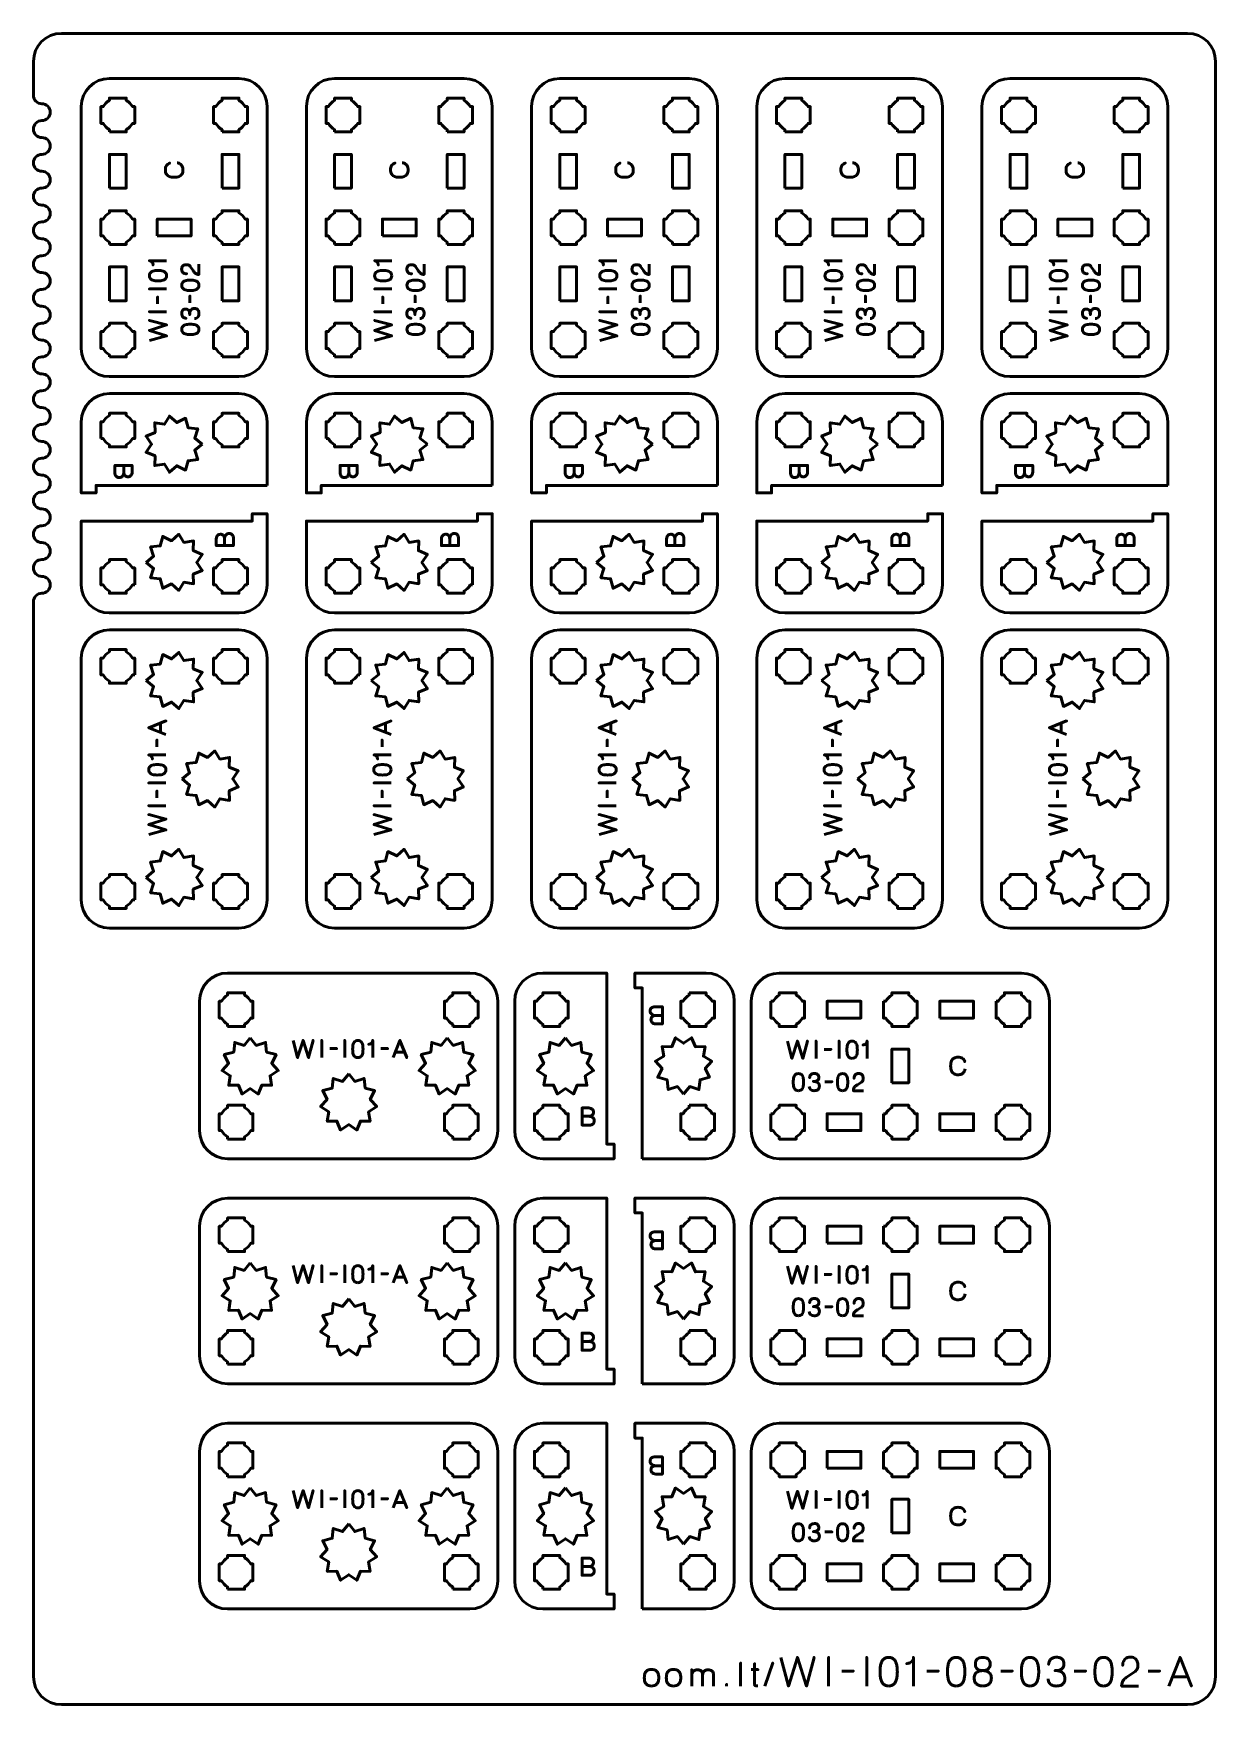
# Model space of a CAD drawing. Header units: centimetres. Extents: x -21 to 0, y -29.7 to 0.
import ezdxf

# ---------------------------------------------------------------- set-up
doc = ezdxf.new("R2010")
doc.units = ezdxf.units.CM
doc.header["$MEASUREMENT"] = 0
doc.layers.add('Layer 1', color=7, linetype='Continuous')

msp = doc.modelspace()

# ---------------------------------------------------------------- linework, layer by layer
at = {"layer": 'Layer 1', "lineweight": 53}
for points in [[(-6.89997, -17.5), (-6.29997, -17.5), (-6.29997, -17.2), (-6.89997, -17.2), (-6.89997, -17.5)], [(-4.89997, -17.5), (-4.29997, -17.5), (-4.29997, -17.2), (-4.89997, -17.2), (-4.89997, -17.5)], [(-5.74997, -18.65), (-5.44997, -18.65), (-5.44997, -18.05), (-5.74997, -18.05), (-5.74997, -18.65)], [(-6.89997, -19.5), (-6.29997, -19.5), (-6.29997, -19.2), (-6.89997, -19.2), (-6.89997, -19.5)], [(-4.89997, -19.5), (-4.29997, -19.5), (-4.29997, -19.2), (-4.89997, -19.2), (-4.89997, -19.5)], [(-6.89997, -21.5), (-6.29997, -21.5), (-6.29997, -21.2), (-6.89997, -21.2), (-6.89997, -21.5)], [(-4.89997, -21.5), (-4.29997, -21.5), (-4.29997, -21.2), (-4.89997, -21.2), (-4.89997, -21.5)], [(-5.74997, -22.65), (-5.44997, -22.65), (-5.44997, -22.05), (-5.74997, -22.05), (-5.74997, -22.65)], [(-6.89997, -23.5), (-6.29997, -23.5), (-6.29997, -23.2), (-6.89997, -23.2), (-6.89997, -23.5)], [(-4.89997, -23.5), (-4.29997, -23.5), (-4.29997, -23.2), (-4.89997, -23.2), (-4.89997, -23.5)], [(-6.89997, -25.5), (-6.29997, -25.5), (-6.29997, -25.2), (-6.89997, -25.2), (-6.89997, -25.5)], [(-4.89997, -25.5), (-4.29997, -25.5), (-4.29997, -25.2), (-4.89997, -25.2), (-4.89997, -25.5)], [(-5.74997, -26.65), (-5.44997, -26.65), (-5.44997, -26.05), (-5.74997, -26.05), (-5.74997, -26.65)], [(-6.89997, -27.5), (-6.29997, -27.5), (-6.29997, -27.2), (-6.89997, -27.2), (-6.89997, -27.5)], [(-4.89997, -27.5), (-4.29997, -27.5), (-4.29997, -27.2), (-4.89997, -27.2), (-4.89997, -27.5)]]:
    msp.add_lwpolyline(points, close=True, dxfattribs=at)
at = {"layer": 'Layer 1', "color": 1, "lineweight": 53}
msp.add_open_spline([(-21.00003, -29.19995), (-21.00003, -29.19995), (-21.00003, -10.09992), (-21.00003, -10.09992), (-21.00003, -10.09992), (-21.00003, -10.01709), (-20.93286, -9.94992), (-20.85003, -9.94992), (-20.85003, -9.94992), (-20.7672, -9.94992), (-20.70003, -9.88275), (-20.70003, -9.79992), (-20.70003, -9.79992), (-20.70003, -9.71709), (-20.7672, -9.64992), (-20.85003, -9.64992), (-20.85003, -9.64992), (-20.93286, -9.64992), (-21.00003, -9.58275), (-21.00003, -9.49992), (-21.00003, -9.49992), (-21.00003, -9.41709), (-20.93286, -9.34992), (-20.85003, -9.34992), (-20.85003, -9.34992), (-20.7672, -9.34992), (-20.70003, -9.28275), (-20.70003, -9.19992), (-20.70003, -9.19992), (-20.70003, -9.11709), (-20.7672, -9.04992), (-20.85003, -9.04992), (-20.85003, -9.04992), (-20.93286, -9.04992), (-21.00003, -8.98275), (-21.00003, -8.89992), (-21.00003, -8.89992), (-21.00003, -8.81709), (-20.93286, -8.74992), (-20.85003, -8.74992), (-20.85003, -8.74992), (-20.7672, -8.74992), (-20.70003, -8.68275), (-20.70003, -8.59992), (-20.70003, -8.59992), (-20.70003, -8.51709), (-20.7672, -8.44992), (-20.85003, -8.44992), (-20.85003, -8.44992), (-20.93286, -8.44992), (-21.00003, -8.38275), (-21.00003, -8.29992), (-21.00003, -8.29992), (-21.00003, -8.21709), (-20.93286, -8.14992), (-20.85003, -8.14992), (-20.85003, -8.14992), (-20.7672, -8.14992), (-20.70003, -8.08275), (-20.70003, -7.99992), (-20.70003, -7.99992), (-20.70003, -7.91709), (-20.7672, -7.84992), (-20.85003, -7.84992), (-20.85003, -7.84992), (-20.93286, -7.84992), (-21.00003, -7.78275), (-21.00003, -7.69992), (-21.00003, -7.69992), (-21.00003, -7.61709), (-20.93286, -7.54992), (-20.85003, -7.54992), (-20.85003, -7.54992), (-20.7672, -7.54992), (-20.70003, -7.48275), (-20.70003, -7.39992), (-20.70003, -7.39992), (-20.70003, -7.31709), (-20.7672, -7.24992), (-20.85003, -7.24992), (-20.85003, -7.24992), (-20.93286, -7.24992), (-21.00003, -7.18275), (-21.00003, -7.09992), (-21.00003, -7.09992), (-21.00003, -7.01709), (-20.93286, -6.94992), (-20.85003, -6.94992), (-20.85003, -6.94992), (-20.7672, -6.94992), (-20.70003, -6.88275), (-20.70003, -6.79992), (-20.70003, -6.79992), (-20.70003, -6.71709), (-20.7672, -6.64992), (-20.85003, -6.64992), (-20.85003, -6.64992), (-20.93286, -6.64992), (-21.00003, -6.58275), (-21.00003, -6.49992), (-21.00003, -6.49992), (-21.00003, -6.41709), (-20.93286, -6.34992), (-20.85003, -6.34992), (-20.85003, -6.34992), (-20.7672, -6.34992), (-20.70003, -6.28275), (-20.70003, -6.19992), (-20.70003, -6.19992), (-20.70003, -6.11709), (-20.7672, -6.04992), (-20.85003, -6.04992), (-20.85003, -6.04992), (-20.93286, -6.04992), (-21.00003, -5.98275), (-21.00003, -5.89992), (-21.00003, -5.89992), (-21.00003, -5.81709), (-20.93286, -5.74992), (-20.85003, -5.74992), (-20.85003, -5.74992), (-20.7672, -5.74992), (-20.70003, -5.68275), (-20.70003, -5.59992), (-20.70003, -5.59992), (-20.70003, -5.51709), (-20.7672, -5.44992), (-20.85003, -5.44992), (-20.85003, -5.44992), (-20.93286, -5.44992), (-21.00003, -5.38275), (-21.00003, -5.29992), (-21.00003, -5.29992), (-21.00003, -5.21709), (-20.93286, -5.14992), (-20.85003, -5.14992), (-20.85003, -5.14992), (-20.7672, -5.14992), (-20.70003, -5.08275), (-20.70003, -4.99992), (-20.70003, -4.99992), (-20.70003, -4.91709), (-20.7672, -4.84992), (-20.85003, -4.84992), (-20.85003, -4.84992), (-20.93286, -4.84992), (-21.00003, -4.78275), (-21.00003, -4.69992), (-21.00003, -4.69992), (-21.00003, -4.61709), (-20.93286, -4.54992), (-20.85003, -4.54992), (-20.85003, -4.54992), (-20.7672, -4.54992), (-20.70003, -4.48275), (-20.70003, -4.39992), (-20.70003, -4.39992), (-20.70003, -4.31709), (-20.7672, -4.24992), (-20.85003, -4.24992), (-20.85003, -4.24992), (-20.93286, -4.24992), (-21.00003, -4.18275), (-21.00003, -4.09992), (-21.00003, -4.09992), (-21.00003, -4.01709), (-20.93286, -3.94992), (-20.85003, -3.94992), (-20.85003, -3.94992), (-20.7672, -3.94992), (-20.70003, -3.88275), (-20.70003, -3.79992), (-20.70003, -3.79992), (-20.70003, -3.71709), (-20.7672, -3.64992), (-20.85003, -3.64992), (-20.85003, -3.64992), (-20.93286, -3.64992), (-21.00003, -3.58275), (-21.00003, -3.49992), (-21.00003, -3.49992), (-21.00003, -3.41709), (-20.93286, -3.34992), (-20.85003, -3.34992), (-20.85003, -3.34992), (-20.7672, -3.34992), (-20.70003, -3.28275), (-20.70003, -3.19992), (-20.70003, -3.19992), (-20.70003, -3.11709), (-20.7672, -3.04992), (-20.85003, -3.04992), (-20.85003, -3.04992), (-20.93286, -3.04992), (-21.00003, -2.98275), (-21.00003, -2.89992), (-21.00003, -2.89992), (-21.00003, -2.81709), (-20.93286, -2.74992), (-20.85003, -2.74992), (-20.85003, -2.74992), (-20.7672, -2.74992), (-20.70003, -2.68275), (-20.70003, -2.59992), (-20.70003, -2.59992), (-20.70003, -2.51709), (-20.7672, -2.44992), (-20.85003, -2.44992), (-20.85003, -2.44992), (-20.93286, -2.44992), (-21.00003, -2.38275), (-21.00003, -2.29992), (-21.00003, -2.29992), (-21.00003, -2.21709), (-20.93286, -2.14992), (-20.85003, -2.14992), (-20.85003, -2.14992), (-20.7672, -2.14992), (-20.70003, -2.08275), (-20.70003, -1.99992), (-20.70003, -1.99992), (-20.70003, -1.91709), (-20.7672, -1.84992), (-20.85003, -1.84992), (-20.85003, -1.84992), (-20.93286, -1.84992), (-21.00003, -1.78275), (-21.00003, -1.69992), (-21.00003, -1.69992), (-21.00003, -1.61709), (-20.93286, -1.54992), (-20.85003, -1.54992), (-20.85003, -1.54992), (-20.7672, -1.54992), (-20.70003, -1.48275), (-20.70003, -1.39992), (-20.70003, -1.39992), (-20.70003, -1.31709), (-20.7672, -1.24992), (-20.85003, -1.24992), (-20.85003, -1.24992), (-20.93286, -1.24992), (-21.00003, -1.18275), (-21.00003, -1.09992), (-21.00003, -1.09992), (-21.00003, -1.09992), (-21.00003, -0.49992), (-21.00003, -0.49992), (-21.00003, -0.49992), (-21.00003, -0.22295), (-20.77694, 0.00004), (-20.49994, 0.00004), (-20.49994, 0.00004), (-20.49994, 0.00004), (-0.50008, 0.00004), (-0.50008, 0.00004), (-0.50008, 0.00004), (-0.22294, 0.00004), (0.00002, -0.22295), (0.00002, -0.49992), (0.00002, -0.49992), (0.00002, -0.49992), (0.00002, -29.19995), (0.00002, -29.19995), (0.00002, -29.19995), (0.00002, -29.47695), (-0.22294, -29.70004), (-0.50008, -29.70004), (-0.50008, -29.70004), (-0.50008, -29.70004), (-20.49994, -29.70004), (-20.49994, -29.70004), (-20.49994, -29.70004), (-20.77694, -29.70004), (-21.00003, -29.47695), (-21.00003, -29.19995)], degree=3, knots=[0, 0, 0, 0, 0.01449275, 0.01449275, 0.01449275, 0.01449275, 0.02898551, 0.02898551, 0.02898551, 0.02898551, 0.04347826, 0.04347826, 0.04347826, 0.04347826, 0.05797101, 0.05797101, 0.05797101, 0.05797101, 0.07246377, 0.07246377, 0.07246377, 0.07246377, 0.08695652, 0.08695652, 0.08695652, 0.08695652, 0.10144928, 0.10144928, 0.10144928, 0.10144928, 0.11594203, 0.11594203, 0.11594203, 0.11594203, 0.13043478, 0.13043478, 0.13043478, 0.13043478, 0.14492754, 0.14492754, 0.14492754, 0.14492754, 0.15942029, 0.15942029, 0.15942029, 0.15942029, 0.17391304, 0.17391304, 0.17391304, 0.17391304, 0.1884058, 0.1884058, 0.1884058, 0.1884058, 0.20289855, 0.20289855, 0.20289855, 0.20289855, 0.2173913, 0.2173913, 0.2173913, 0.2173913, 0.23188406, 0.23188406, 0.23188406, 0.23188406, 0.24637681, 0.24637681, 0.24637681, 0.24637681, 0.26086957, 0.26086957, 0.26086957, 0.26086957, 0.27536232, 0.27536232, 0.27536232, 0.27536232, 0.28985507, 0.28985507, 0.28985507, 0.28985507, 0.30434783, 0.30434783, 0.30434783, 0.30434783, 0.31884058, 0.31884058, 0.31884058, 0.31884058, 0.33333333, 0.33333333, 0.33333333, 0.33333333, 0.34782609, 0.34782609, 0.34782609, 0.34782609, 0.36231884, 0.36231884, 0.36231884, 0.36231884, 0.37681159, 0.37681159, 0.37681159, 0.37681159, 0.39130435, 0.39130435, 0.39130435, 0.39130435, 0.4057971, 0.4057971, 0.4057971, 0.4057971, 0.42028986, 0.42028986, 0.42028986, 0.42028986, 0.43478261, 0.43478261, 0.43478261, 0.43478261, 0.44927536, 0.44927536, 0.44927536, 0.44927536, 0.46376812, 0.46376812, 0.46376812, 0.46376812, 0.47826087, 0.47826087, 0.47826087, 0.47826087, 0.49275362, 0.49275362, 0.49275362, 0.49275362, 0.50724638, 0.50724638, 0.50724638, 0.50724638, 0.52173913, 0.52173913, 0.52173913, 0.52173913, 0.53623188, 0.53623188, 0.53623188, 0.53623188, 0.55072464, 0.55072464, 0.55072464, 0.55072464, 0.56521739, 0.56521739, 0.56521739, 0.56521739, 0.57971014, 0.57971014, 0.57971014, 0.57971014, 0.5942029, 0.5942029, 0.5942029, 0.5942029, 0.60869565, 0.60869565, 0.60869565, 0.60869565, 0.62318841, 0.62318841, 0.62318841, 0.62318841, 0.63768116, 0.63768116, 0.63768116, 0.63768116, 0.65217391, 0.65217391, 0.65217391, 0.65217391, 0.66666667, 0.66666667, 0.66666667, 0.66666667, 0.68115942, 0.68115942, 0.68115942, 0.68115942, 0.69565217, 0.69565217, 0.69565217, 0.69565217, 0.71014493, 0.71014493, 0.71014493, 0.71014493, 0.72463768, 0.72463768, 0.72463768, 0.72463768, 0.73913043, 0.73913043, 0.73913043, 0.73913043, 0.75362319, 0.75362319, 0.75362319, 0.75362319, 0.76811594, 0.76811594, 0.76811594, 0.76811594, 0.7826087, 0.7826087, 0.7826087, 0.7826087, 0.79710145, 0.79710145, 0.79710145, 0.79710145, 0.8115942, 0.8115942, 0.8115942, 0.8115942, 0.82608696, 0.82608696, 0.82608696, 0.82608696, 0.84057971, 0.84057971, 0.84057971, 0.84057971, 0.85507246, 0.85507246, 0.85507246, 0.85507246, 0.86956522, 0.86956522, 0.86956522, 0.86956522, 0.88405797, 0.88405797, 0.88405797, 0.88405797, 0.89855072, 0.89855072, 0.89855072, 0.89855072, 0.91304348, 0.91304348, 0.91304348, 0.91304348, 0.92753623, 0.92753623, 0.92753623, 0.92753623, 0.94202899, 0.94202899, 0.94202899, 0.94202899, 0.95652174, 0.95652174, 0.95652174, 0.95652174, 0.97101449, 0.97101449, 0.97101449, 0.97101449, 0.98550725, 0.98550725, 0.98550725, 0.98550725, 1, 1, 1, 1], dxfattribs=at)
at = {"layer": 'Layer 1', "color": 3, "lineweight": 53}
for points in [[(-17.35001, -6.1), (-17.35001, -6.1), (-19.65001, -6.1), (-19.65001, -6.1), (-19.65001, -6.1), (-19.9261, -6.1), (-20.15001, -5.87609), (-20.15001, -5.6), (-20.15001, -5.6), (-20.15001, -5.6), (-20.15001, -1.3), (-20.15001, -1.3), (-20.15001, -1.3), (-20.15001, -1.02391), (-19.9261, -0.8), (-19.65001, -0.8), (-19.65001, -0.8), (-19.65001, -0.8), (-17.35001, -0.8), (-17.35001, -0.8), (-17.35001, -0.8), (-17.07392, -0.8), (-16.85001, -1.02391), (-16.85001, -1.3), (-16.85001, -1.3), (-16.85001, -1.3), (-16.85001, -5.6), (-16.85001, -5.6), (-16.85001, -5.6), (-16.85001, -5.87609), (-17.07392, -6.1), (-17.35001, -6.1)], [(-13.35001, -6.1), (-13.35001, -6.1), (-15.65001, -6.1), (-15.65001, -6.1), (-15.65001, -6.1), (-15.9261, -6.1), (-16.15001, -5.87609), (-16.15001, -5.6), (-16.15001, -5.6), (-16.15001, -5.6), (-16.15001, -1.3), (-16.15001, -1.3), (-16.15001, -1.3), (-16.15001, -1.02391), (-15.9261, -0.8), (-15.65001, -0.8), (-15.65001, -0.8), (-15.65001, -0.8), (-13.35001, -0.8), (-13.35001, -0.8), (-13.35001, -0.8), (-13.07392, -0.8), (-12.85001, -1.02391), (-12.85001, -1.3), (-12.85001, -1.3), (-12.85001, -1.3), (-12.85001, -5.6), (-12.85001, -5.6), (-12.85001, -5.6), (-12.85001, -5.87609), (-13.07392, -6.1), (-13.35001, -6.1)], [(-9.35001, -6.1), (-9.35001, -6.1), (-11.65001, -6.1), (-11.65001, -6.1), (-11.65001, -6.1), (-11.9261, -6.1), (-12.15001, -5.87609), (-12.15001, -5.6), (-12.15001, -5.6), (-12.15001, -5.6), (-12.15001, -1.3), (-12.15001, -1.3), (-12.15001, -1.3), (-12.15001, -1.02391), (-11.9261, -0.8), (-11.65001, -0.8), (-11.65001, -0.8), (-11.65001, -0.8), (-9.35001, -0.8), (-9.35001, -0.8), (-9.35001, -0.8), (-9.07392, -0.8), (-8.85001, -1.02391), (-8.85001, -1.3), (-8.85001, -1.3), (-8.85001, -1.3), (-8.85001, -5.6), (-8.85001, -5.6), (-8.85001, -5.6), (-8.85001, -5.87609), (-9.07392, -6.1), (-9.35001, -6.1)], [(-5.35001, -6.1), (-5.35001, -6.1), (-7.65001, -6.1), (-7.65001, -6.1), (-7.65001, -6.1), (-7.9261, -6.1), (-8.15001, -5.87609), (-8.15001, -5.6), (-8.15001, -5.6), (-8.15001, -5.6), (-8.15001, -1.3), (-8.15001, -1.3), (-8.15001, -1.3), (-8.15001, -1.02391), (-7.9261, -0.8), (-7.65001, -0.8), (-7.65001, -0.8), (-7.65001, -0.8), (-5.35001, -0.8), (-5.35001, -0.8), (-5.35001, -0.8), (-5.07392, -0.8), (-4.85001, -1.02391), (-4.85001, -1.3), (-4.85001, -1.3), (-4.85001, -1.3), (-4.85001, -5.6), (-4.85001, -5.6), (-4.85001, -5.6), (-4.85001, -5.87609), (-5.07392, -6.1), (-5.35001, -6.1)], [(-1.35001, -6.1), (-1.35001, -6.1), (-3.65001, -6.1), (-3.65001, -6.1), (-3.65001, -6.1), (-3.9261, -6.1), (-4.15001, -5.87609), (-4.15001, -5.6), (-4.15001, -5.6), (-4.15001, -5.6), (-4.15001, -1.3), (-4.15001, -1.3), (-4.15001, -1.3), (-4.15001, -1.02391), (-3.9261, -0.8), (-3.65001, -0.8), (-3.65001, -0.8), (-3.65001, -0.8), (-1.35001, -0.8), (-1.35001, -0.8), (-1.35001, -0.8), (-1.07392, -0.8), (-0.85001, -1.02391), (-0.85001, -1.3), (-0.85001, -1.3), (-0.85001, -1.3), (-0.85001, -5.6), (-0.85001, -5.6), (-0.85001, -5.6), (-0.85001, -5.87609), (-1.07392, -6.1), (-1.35001, -6.1)], [(-16.84997, -8.03402), (-16.84997, -8.03402), (-16.84997, -6.90005), (-16.84997, -6.90005), (-16.84997, -6.90005), (-16.84997, -6.62291), (-17.07306, -6.39995), (-17.35006, -6.39995), (-17.35006, -6.39995), (-17.35006, -6.39995), (-19.64993, -6.39995), (-19.64993, -6.39995), (-19.64993, -6.39995), (-19.92707, -6.39995), (-20.15003, -6.62291), (-20.15003, -6.90005), (-20.15003, -6.90005), (-20.15003, -6.90005), (-20.15003, -8.16502), (-20.15003, -8.16502), (-20.15003, -8.16502), (-20.15003, -8.16502), (-19.88753, -8.165), (-19.88753, -8.165), (-19.88753, -8.165), (-19.88753, -8.165), (-19.88753, -8.034), (-19.88753, -8.034), (-19.88753, -8.034), (-19.88753, -8.034), (-16.84997, -8.03402), (-16.84997, -8.03402)], [(-12.84997, -8.03402), (-12.84997, -8.03402), (-12.84997, -6.90005), (-12.84997, -6.90005), (-12.84997, -6.90005), (-12.84997, -6.62291), (-13.07306, -6.39995), (-13.35006, -6.39995), (-13.35006, -6.39995), (-13.35006, -6.39995), (-15.64993, -6.39995), (-15.64993, -6.39995), (-15.64993, -6.39995), (-15.92707, -6.39995), (-16.15003, -6.62291), (-16.15003, -6.90005), (-16.15003, -6.90005), (-16.15003, -6.90005), (-16.15003, -8.16502), (-16.15003, -8.16502), (-16.15003, -8.16502), (-16.15003, -8.16502), (-15.88753, -8.165), (-15.88753, -8.165), (-15.88753, -8.165), (-15.88753, -8.165), (-15.88753, -8.034), (-15.88753, -8.034), (-15.88753, -8.034), (-15.88753, -8.034), (-12.84997, -8.03402), (-12.84997, -8.03402)], [(-8.84997, -8.03402), (-8.84997, -8.03402), (-8.84997, -6.90005), (-8.84997, -6.90005), (-8.84997, -6.90005), (-8.84997, -6.62291), (-9.07306, -6.39995), (-9.35006, -6.39995), (-9.35006, -6.39995), (-9.35006, -6.39995), (-11.64993, -6.39995), (-11.64993, -6.39995), (-11.64993, -6.39995), (-11.92707, -6.39995), (-12.15003, -6.62291), (-12.15003, -6.90005), (-12.15003, -6.90005), (-12.15003, -6.90005), (-12.15003, -8.16502), (-12.15003, -8.16502), (-12.15003, -8.16502), (-12.15003, -8.16502), (-11.88753, -8.165), (-11.88753, -8.165), (-11.88753, -8.165), (-11.88753, -8.165), (-11.88753, -8.034), (-11.88753, -8.034), (-11.88753, -8.034), (-11.88753, -8.034), (-8.84997, -8.03402), (-8.84997, -8.03402)], [(-4.84997, -8.03402), (-4.84997, -8.03402), (-4.84997, -6.90005), (-4.84997, -6.90005), (-4.84997, -6.90005), (-4.84997, -6.62291), (-5.07306, -6.39995), (-5.35006, -6.39995), (-5.35006, -6.39995), (-5.35006, -6.39995), (-7.64993, -6.39995), (-7.64993, -6.39995), (-7.64993, -6.39995), (-7.92707, -6.39995), (-8.15003, -6.62291), (-8.15003, -6.90005), (-8.15003, -6.90005), (-8.15003, -6.90005), (-8.15003, -8.16502), (-8.15003, -8.16502), (-8.15003, -8.16502), (-8.15003, -8.16502), (-7.88753, -8.165), (-7.88753, -8.165), (-7.88753, -8.165), (-7.88753, -8.165), (-7.88753, -8.034), (-7.88753, -8.034), (-7.88753, -8.034), (-7.88753, -8.034), (-4.84997, -8.03402), (-4.84997, -8.03402)], [(-0.84997, -8.03402), (-0.84997, -8.03402), (-0.84997, -6.90005), (-0.84997, -6.90005), (-0.84997, -6.90005), (-0.84997, -6.62291), (-1.07306, -6.39995), (-1.35006, -6.39995), (-1.35006, -6.39995), (-1.35006, -6.39995), (-3.64993, -6.39995), (-3.64993, -6.39995), (-3.64993, -6.39995), (-3.92707, -6.39995), (-4.15003, -6.62291), (-4.15003, -6.90005), (-4.15003, -6.90005), (-4.15003, -6.90005), (-4.15003, -8.16502), (-4.15003, -8.16502), (-4.15003, -8.16502), (-4.15003, -8.16502), (-3.88753, -8.165), (-3.88753, -8.165), (-3.88753, -8.165), (-3.88753, -8.165), (-3.88753, -8.034), (-3.88753, -8.034), (-3.88753, -8.034), (-3.88753, -8.034), (-0.84997, -8.03402), (-0.84997, -8.03402)], [(-20.15003, -9.79994), (-20.15003, -9.79994), (-20.15003, -8.66602), (-20.15003, -8.66602), (-20.15003, -8.66602), (-20.15003, -8.66602), (-17.11247, -8.666), (-17.11247, -8.666), (-17.11247, -8.666), (-17.11247, -8.666), (-17.11247, -8.535), (-17.11247, -8.535), (-17.11247, -8.535), (-17.11247, -8.535), (-16.84997, -8.53502), (-16.84997, -8.53502), (-16.84997, -8.53502), (-16.84997, -8.53502), (-16.84997, -9.79994), (-16.84997, -9.79994), (-16.84997, -9.79994), (-16.84997, -10.07694), (-17.07293, -10.30003), (-17.35007, -10.30003), (-17.35007, -10.30003), (-17.35007, -10.30003), (-19.64994, -10.30003), (-19.64994, -10.30003), (-19.64994, -10.30003), (-19.92694, -10.30003), (-20.15003, -10.07694), (-20.15003, -9.79994)], [(-16.15003, -9.79994), (-16.15003, -9.79994), (-16.15003, -8.66602), (-16.15003, -8.66602), (-16.15003, -8.66602), (-16.15003, -8.66602), (-13.11247, -8.666), (-13.11247, -8.666), (-13.11247, -8.666), (-13.11247, -8.666), (-13.11247, -8.535), (-13.11247, -8.535), (-13.11247, -8.535), (-13.11247, -8.535), (-12.84997, -8.53502), (-12.84997, -8.53502), (-12.84997, -8.53502), (-12.84997, -8.53502), (-12.84997, -9.79994), (-12.84997, -9.79994), (-12.84997, -9.79994), (-12.84997, -10.07694), (-13.07293, -10.30003), (-13.35007, -10.30003), (-13.35007, -10.30003), (-13.35007, -10.30003), (-15.64994, -10.30003), (-15.64994, -10.30003), (-15.64994, -10.30003), (-15.92694, -10.30003), (-16.15003, -10.07694), (-16.15003, -9.79994)], [(-12.15003, -9.79994), (-12.15003, -9.79994), (-12.15003, -8.66602), (-12.15003, -8.66602), (-12.15003, -8.66602), (-12.15003, -8.66602), (-9.11247, -8.666), (-9.11247, -8.666), (-9.11247, -8.666), (-9.11247, -8.666), (-9.11247, -8.535), (-9.11247, -8.535), (-9.11247, -8.535), (-9.11247, -8.535), (-8.84997, -8.53502), (-8.84997, -8.53502), (-8.84997, -8.53502), (-8.84997, -8.53502), (-8.84997, -9.79994), (-8.84997, -9.79994), (-8.84997, -9.79994), (-8.84997, -10.07694), (-9.07293, -10.30003), (-9.35007, -10.30003), (-9.35007, -10.30003), (-9.35007, -10.30003), (-11.64994, -10.30003), (-11.64994, -10.30003), (-11.64994, -10.30003), (-11.92694, -10.30003), (-12.15003, -10.07694), (-12.15003, -9.79994)], [(-8.15003, -9.79994), (-8.15003, -9.79994), (-8.15003, -8.66602), (-8.15003, -8.66602), (-8.15003, -8.66602), (-8.15003, -8.66602), (-5.11247, -8.666), (-5.11247, -8.666), (-5.11247, -8.666), (-5.11247, -8.666), (-5.11247, -8.535), (-5.11247, -8.535), (-5.11247, -8.535), (-5.11247, -8.535), (-4.84997, -8.53502), (-4.84997, -8.53502), (-4.84997, -8.53502), (-4.84997, -8.53502), (-4.84997, -9.79994), (-4.84997, -9.79994), (-4.84997, -9.79994), (-4.84997, -10.07694), (-5.07293, -10.30003), (-5.35007, -10.30003), (-5.35007, -10.30003), (-5.35007, -10.30003), (-7.64994, -10.30003), (-7.64994, -10.30003), (-7.64994, -10.30003), (-7.92694, -10.30003), (-8.15003, -10.07694), (-8.15003, -9.79994)], [(-4.15003, -9.79994), (-4.15003, -9.79994), (-4.15003, -8.66602), (-4.15003, -8.66602), (-4.15003, -8.66602), (-4.15003, -8.66602), (-1.11247, -8.666), (-1.11247, -8.666), (-1.11247, -8.666), (-1.11247, -8.666), (-1.11247, -8.535), (-1.11247, -8.535), (-1.11247, -8.535), (-1.11247, -8.535), (-0.84997, -8.53502), (-0.84997, -8.53502), (-0.84997, -8.53502), (-0.84997, -8.53502), (-0.84997, -9.79994), (-0.84997, -9.79994), (-0.84997, -9.79994), (-0.84997, -10.07694), (-1.07293, -10.30003), (-1.35007, -10.30003), (-1.35007, -10.30003), (-1.35007, -10.30003), (-3.64994, -10.30003), (-3.64994, -10.30003), (-3.64994, -10.30003), (-3.92694, -10.30003), (-4.15003, -10.07694), (-4.15003, -9.79994)], [(-20.15003, -15.39994), (-20.15003, -15.39994), (-20.15003, -11.10007), (-20.15003, -11.10007), (-20.15003, -11.10007), (-20.15003, -10.82293), (-19.92694, -10.59997), (-19.64994, -10.59997), (-19.64994, -10.59997), (-19.64994, -10.59997), (-17.35007, -10.59997), (-17.35007, -10.59997), (-17.35007, -10.59997), (-17.07293, -10.59997), (-16.84997, -10.82293), (-16.84997, -11.10007), (-16.84997, -11.10007), (-16.84997, -11.10007), (-16.84997, -15.39994), (-16.84997, -15.39994), (-16.84997, -15.39994), (-16.84997, -15.67694), (-17.07293, -15.90003), (-17.35007, -15.90003), (-17.35007, -15.90003), (-17.35007, -15.90003), (-19.64994, -15.90003), (-19.64994, -15.90003), (-19.64994, -15.90003), (-19.92694, -15.90003), (-20.15003, -15.67694), (-20.15003, -15.39994)], [(-16.15003, -15.39994), (-16.15003, -15.39994), (-16.15003, -11.10007), (-16.15003, -11.10007), (-16.15003, -11.10007), (-16.15003, -10.82293), (-15.92694, -10.59997), (-15.64994, -10.59997), (-15.64994, -10.59997), (-15.64994, -10.59997), (-13.35007, -10.59997), (-13.35007, -10.59997), (-13.35007, -10.59997), (-13.07293, -10.59997), (-12.84997, -10.82293), (-12.84997, -11.10007), (-12.84997, -11.10007), (-12.84997, -11.10007), (-12.84997, -15.39994), (-12.84997, -15.39994), (-12.84997, -15.39994), (-12.84997, -15.67694), (-13.07293, -15.90003), (-13.35007, -15.90003), (-13.35007, -15.90003), (-13.35007, -15.90003), (-15.64994, -15.90003), (-15.64994, -15.90003), (-15.64994, -15.90003), (-15.92694, -15.90003), (-16.15003, -15.67694), (-16.15003, -15.39994)], [(-12.15003, -15.39994), (-12.15003, -15.39994), (-12.15003, -11.10007), (-12.15003, -11.10007), (-12.15003, -11.10007), (-12.15003, -10.82293), (-11.92694, -10.59997), (-11.64994, -10.59997), (-11.64994, -10.59997), (-11.64994, -10.59997), (-9.35007, -10.59997), (-9.35007, -10.59997), (-9.35007, -10.59997), (-9.07293, -10.59997), (-8.84997, -10.82293), (-8.84997, -11.10007), (-8.84997, -11.10007), (-8.84997, -11.10007), (-8.84997, -15.39994), (-8.84997, -15.39994), (-8.84997, -15.39994), (-8.84997, -15.67694), (-9.07293, -15.90003), (-9.35007, -15.90003), (-9.35007, -15.90003), (-9.35007, -15.90003), (-11.64994, -15.90003), (-11.64994, -15.90003), (-11.64994, -15.90003), (-11.92694, -15.90003), (-12.15003, -15.67694), (-12.15003, -15.39994)], [(-8.15003, -15.39994), (-8.15003, -15.39994), (-8.15003, -11.10007), (-8.15003, -11.10007), (-8.15003, -11.10007), (-8.15003, -10.82293), (-7.92694, -10.59997), (-7.64994, -10.59997), (-7.64994, -10.59997), (-7.64994, -10.59997), (-5.35007, -10.59997), (-5.35007, -10.59997), (-5.35007, -10.59997), (-5.07293, -10.59997), (-4.84997, -10.82293), (-4.84997, -11.10007), (-4.84997, -11.10007), (-4.84997, -11.10007), (-4.84997, -15.39994), (-4.84997, -15.39994), (-4.84997, -15.39994), (-4.84997, -15.67694), (-5.07293, -15.90003), (-5.35007, -15.90003), (-5.35007, -15.90003), (-5.35007, -15.90003), (-7.64994, -15.90003), (-7.64994, -15.90003), (-7.64994, -15.90003), (-7.92694, -15.90003), (-8.15003, -15.67694), (-8.15003, -15.39994)], [(-4.15003, -15.39994), (-4.15003, -15.39994), (-4.15003, -11.10007), (-4.15003, -11.10007), (-4.15003, -11.10007), (-4.15003, -10.82293), (-3.92694, -10.59997), (-3.64994, -10.59997), (-3.64994, -10.59997), (-3.64994, -10.59997), (-1.35007, -10.59997), (-1.35007, -10.59997), (-1.35007, -10.59997), (-1.07293, -10.59997), (-0.84997, -10.82293), (-0.84997, -11.10007), (-0.84997, -11.10007), (-0.84997, -11.10007), (-0.84997, -15.39994), (-0.84997, -15.39994), (-0.84997, -15.39994), (-0.84997, -15.67694), (-1.07293, -15.90003), (-1.35007, -15.90003), (-1.35007, -15.90003), (-1.35007, -15.90003), (-3.64994, -15.90003), (-3.64994, -15.90003), (-3.64994, -15.90003), (-3.92694, -15.90003), (-4.15003, -15.67694), (-4.15003, -15.39994)], [(-17.54991, -16.69998), (-17.54991, -16.69998), (-13.25004, -16.69998), (-13.25004, -16.69998), (-13.25004, -16.69998), (-12.9729, -16.69998), (-12.74994, -16.92307), (-12.74994, -17.20007), (-12.74994, -17.20007), (-12.74994, -17.20007), (-12.74994, -19.49994), (-12.74994, -19.49994), (-12.74994, -19.49994), (-12.74994, -19.77708), (-12.9729, -20.00004), (-13.25004, -20.00004), (-13.25004, -20.00004), (-13.25004, -20.00004), (-17.54991, -20.00004), (-17.54991, -20.00004), (-17.54991, -20.00004), (-17.82691, -20.00004), (-18.05, -19.77708), (-18.05, -19.49994), (-18.05, -19.49994), (-18.05, -19.49994), (-18.05, -17.20007), (-18.05, -17.20007), (-18.05, -17.20007), (-18.05, -16.92307), (-17.82691, -16.69998), (-17.54991, -16.69998)], [(-11.94991, -16.69998), (-11.94991, -16.69998), (-10.81599, -16.69998), (-10.81599, -16.69998), (-10.81599, -16.69998), (-10.81599, -16.69998), (-10.81597, -19.73754), (-10.81597, -19.73754), (-10.81597, -19.73754), (-10.81597, -19.73754), (-10.68497, -19.73754), (-10.68497, -19.73754), (-10.68497, -19.73754), (-10.68497, -19.73754), (-10.68499, -20.00004), (-10.68499, -20.00004), (-10.68499, -20.00004), (-10.68499, -20.00004), (-11.94991, -20.00004), (-11.94991, -20.00004), (-11.94991, -20.00004), (-12.22691, -20.00004), (-12.45, -19.77708), (-12.45, -19.49994), (-12.45, -19.49994), (-12.45, -19.49994), (-12.45, -17.20007), (-12.45, -17.20007), (-12.45, -17.20007), (-12.45, -16.92307), (-12.22691, -16.69998), (-11.94991, -16.69998)], [(-10.18399, -20.00004), (-10.18399, -20.00004), (-9.05002, -20.00004), (-9.05002, -20.00004), (-9.05002, -20.00004), (-8.77288, -20.00004), (-8.54992, -19.77695), (-8.54992, -19.49995), (-8.54992, -19.49995), (-8.54992, -19.49995), (-8.54992, -17.20008), (-8.54992, -17.20008), (-8.54992, -17.20008), (-8.54992, -16.92294), (-8.77288, -16.69998), (-9.05002, -16.69998), (-9.05002, -16.69998), (-9.05002, -16.69998), (-10.31499, -16.69998), (-10.31499, -16.69998), (-10.31499, -16.69998), (-10.31499, -16.69998), (-10.31497, -16.96248), (-10.31497, -16.96248), (-10.31497, -16.96248), (-10.31497, -16.96248), (-10.18397, -16.96248), (-10.18397, -16.96248), (-10.18397, -16.96248), (-10.18397, -16.96248), (-10.18399, -20.00004), (-10.18399, -20.00004)], [(-8.24997, -19.5), (-8.24997, -19.5), (-8.24997, -17.2), (-8.24997, -17.2), (-8.24997, -17.2), (-8.24997, -16.92391), (-8.02606, -16.7), (-7.74997, -16.7), (-7.74997, -16.7), (-7.74997, -16.7), (-3.44997, -16.7), (-3.44997, -16.7), (-3.44997, -16.7), (-3.17388, -16.7), (-2.94997, -16.92391), (-2.94997, -17.2), (-2.94997, -17.2), (-2.94997, -17.2), (-2.94997, -19.5), (-2.94997, -19.5), (-2.94997, -19.5), (-2.94997, -19.77609), (-3.17388, -20), (-3.44997, -20), (-3.44997, -20), (-3.44997, -20), (-7.74997, -20), (-7.74997, -20), (-7.74997, -20), (-8.02606, -20), (-8.24997, -19.77609), (-8.24997, -19.5)], [(-17.54991, -20.69998), (-17.54991, -20.69998), (-13.25004, -20.69998), (-13.25004, -20.69998), (-13.25004, -20.69998), (-12.9729, -20.69998), (-12.74994, -20.92307), (-12.74994, -21.20007), (-12.74994, -21.20007), (-12.74994, -21.20007), (-12.74994, -23.49994), (-12.74994, -23.49994), (-12.74994, -23.49994), (-12.74994, -23.77708), (-12.9729, -24.00004), (-13.25004, -24.00004), (-13.25004, -24.00004), (-13.25004, -24.00004), (-17.54991, -24.00004), (-17.54991, -24.00004), (-17.54991, -24.00004), (-17.82691, -24.00004), (-18.05, -23.77708), (-18.05, -23.49994), (-18.05, -23.49994), (-18.05, -23.49994), (-18.05, -21.20007), (-18.05, -21.20007), (-18.05, -21.20007), (-18.05, -20.92307), (-17.82691, -20.69998), (-17.54991, -20.69998)], [(-11.94991, -20.69998), (-11.94991, -20.69998), (-10.81599, -20.69998), (-10.81599, -20.69998), (-10.81599, -20.69998), (-10.81599, -20.69998), (-10.81597, -23.73754), (-10.81597, -23.73754), (-10.81597, -23.73754), (-10.81597, -23.73754), (-10.68497, -23.73754), (-10.68497, -23.73754), (-10.68497, -23.73754), (-10.68497, -23.73754), (-10.68499, -24.00004), (-10.68499, -24.00004), (-10.68499, -24.00004), (-10.68499, -24.00004), (-11.94991, -24.00004), (-11.94991, -24.00004), (-11.94991, -24.00004), (-12.22691, -24.00004), (-12.45, -23.77708), (-12.45, -23.49994), (-12.45, -23.49994), (-12.45, -23.49994), (-12.45, -21.20007), (-12.45, -21.20007), (-12.45, -21.20007), (-12.45, -20.92307), (-12.22691, -20.69998), (-11.94991, -20.69998)], [(-10.18399, -24.00004), (-10.18399, -24.00004), (-9.05002, -24.00004), (-9.05002, -24.00004), (-9.05002, -24.00004), (-8.77288, -24.00004), (-8.54992, -23.77695), (-8.54992, -23.49995), (-8.54992, -23.49995), (-8.54992, -23.49995), (-8.54992, -21.20008), (-8.54992, -21.20008), (-8.54992, -21.20008), (-8.54992, -20.92294), (-8.77288, -20.69998), (-9.05002, -20.69998), (-9.05002, -20.69998), (-9.05002, -20.69998), (-10.31499, -20.69998), (-10.31499, -20.69998), (-10.31499, -20.69998), (-10.31499, -20.69998), (-10.31497, -20.96248), (-10.31497, -20.96248), (-10.31497, -20.96248), (-10.31497, -20.96248), (-10.18397, -20.96248), (-10.18397, -20.96248), (-10.18397, -20.96248), (-10.18397, -20.96248), (-10.18399, -24.00004), (-10.18399, -24.00004)], [(-8.24997, -23.5), (-8.24997, -23.5), (-8.24997, -21.2), (-8.24997, -21.2), (-8.24997, -21.2), (-8.24997, -20.92391), (-8.02606, -20.7), (-7.74997, -20.7), (-7.74997, -20.7), (-7.74997, -20.7), (-3.44997, -20.7), (-3.44997, -20.7), (-3.44997, -20.7), (-3.17388, -20.7), (-2.94997, -20.92391), (-2.94997, -21.2), (-2.94997, -21.2), (-2.94997, -21.2), (-2.94997, -23.5), (-2.94997, -23.5), (-2.94997, -23.5), (-2.94997, -23.77609), (-3.17388, -24), (-3.44997, -24), (-3.44997, -24), (-3.44997, -24), (-7.74997, -24), (-7.74997, -24), (-7.74997, -24), (-8.02606, -24), (-8.24997, -23.77609), (-8.24997, -23.5)], [(-17.54991, -24.69998), (-17.54991, -24.69998), (-13.25004, -24.69998), (-13.25004, -24.69998), (-13.25004, -24.69998), (-12.9729, -24.69998), (-12.74994, -24.92307), (-12.74994, -25.20007), (-12.74994, -25.20007), (-12.74994, -25.20007), (-12.74994, -27.49994), (-12.74994, -27.49994), (-12.74994, -27.49994), (-12.74994, -27.77708), (-12.9729, -28.00004), (-13.25004, -28.00004), (-13.25004, -28.00004), (-13.25004, -28.00004), (-17.54991, -28.00004), (-17.54991, -28.00004), (-17.54991, -28.00004), (-17.82691, -28.00004), (-18.05, -27.77708), (-18.05, -27.49994), (-18.05, -27.49994), (-18.05, -27.49994), (-18.05, -25.20007), (-18.05, -25.20007), (-18.05, -25.20007), (-18.05, -24.92307), (-17.82691, -24.69998), (-17.54991, -24.69998)], [(-11.94991, -24.69998), (-11.94991, -24.69998), (-10.81599, -24.69998), (-10.81599, -24.69998), (-10.81599, -24.69998), (-10.81599, -24.69998), (-10.81597, -27.73754), (-10.81597, -27.73754), (-10.81597, -27.73754), (-10.81597, -27.73754), (-10.68497, -27.73754), (-10.68497, -27.73754), (-10.68497, -27.73754), (-10.68497, -27.73754), (-10.68499, -28.00004), (-10.68499, -28.00004), (-10.68499, -28.00004), (-10.68499, -28.00004), (-11.94991, -28.00004), (-11.94991, -28.00004), (-11.94991, -28.00004), (-12.22691, -28.00004), (-12.45, -27.77708), (-12.45, -27.49994), (-12.45, -27.49994), (-12.45, -27.49994), (-12.45, -25.20007), (-12.45, -25.20007), (-12.45, -25.20007), (-12.45, -24.92307), (-12.22691, -24.69998), (-11.94991, -24.69998)], [(-10.18399, -28.00004), (-10.18399, -28.00004), (-9.05002, -28.00004), (-9.05002, -28.00004), (-9.05002, -28.00004), (-8.77288, -28.00004), (-8.54992, -27.77695), (-8.54992, -27.49995), (-8.54992, -27.49995), (-8.54992, -27.49995), (-8.54992, -25.20008), (-8.54992, -25.20008), (-8.54992, -25.20008), (-8.54992, -24.92294), (-8.77288, -24.69998), (-9.05002, -24.69998), (-9.05002, -24.69998), (-9.05002, -24.69998), (-10.31499, -24.69998), (-10.31499, -24.69998), (-10.31499, -24.69998), (-10.31499, -24.69998), (-10.31497, -24.96248), (-10.31497, -24.96248), (-10.31497, -24.96248), (-10.31497, -24.96248), (-10.18397, -24.96248), (-10.18397, -24.96248), (-10.18397, -24.96248), (-10.18397, -24.96248), (-10.18399, -28.00004), (-10.18399, -28.00004)], [(-8.24997, -27.5), (-8.24997, -27.5), (-8.24997, -25.2), (-8.24997, -25.2), (-8.24997, -25.2), (-8.24997, -24.92391), (-8.02606, -24.7), (-7.74997, -24.7), (-7.74997, -24.7), (-7.74997, -24.7), (-3.44997, -24.7), (-3.44997, -24.7), (-3.44997, -24.7), (-3.17388, -24.7), (-2.94997, -24.92391), (-2.94997, -25.2), (-2.94997, -25.2), (-2.94997, -25.2), (-2.94997, -27.5), (-2.94997, -27.5), (-2.94997, -27.5), (-2.94997, -27.77609), (-3.17388, -28), (-3.44997, -28), (-3.44997, -28), (-3.44997, -28), (-7.74997, -28), (-7.74997, -28), (-7.74997, -28), (-8.02606, -28), (-8.24997, -27.77609), (-8.24997, -27.5)]]:
    msp.add_open_spline(points, degree=3, knots=[0, 0, 0, 0, 0.125, 0.125, 0.125, 0.125, 0.25, 0.25, 0.25, 0.25, 0.375, 0.375, 0.375, 0.375, 0.5, 0.5, 0.5, 0.5, 0.625, 0.625, 0.625, 0.625, 0.75, 0.75, 0.75, 0.75, 0.875, 0.875, 0.875, 0.875, 1, 1, 1, 1], dxfattribs=at)
at = {"layer": 'Layer 1', "lineweight": 53}
for points, knots in [([(-19.65001, -1.75), (-19.65001, -1.75), (-19.65001, -1.70985), (-19.65001, -1.70985), (-19.65001, -1.70985), (-19.69554, -1.6835), (-19.73351, -1.64553), (-19.75986, -1.6), (-19.75986, -1.6), (-19.75986, -1.6), (-19.80001, -1.6), (-19.80001, -1.6), (-19.80001, -1.6), (-19.80001, -1.6), (-19.80001, -1.45), (-19.80001, -1.45), (-19.80001, -1.45), (-19.80001, -1.45), (-19.80001, -1.3), (-19.80001, -1.3), (-19.80001, -1.3), (-19.80001, -1.3), (-19.75986, -1.3), (-19.75986, -1.3), (-19.75986, -1.3), (-19.73351, -1.25447), (-19.69554, -1.2165), (-19.65001, -1.19015), (-19.65001, -1.19015), (-19.65001, -1.19015), (-19.65001, -1.15), (-19.65001, -1.15), (-19.65001, -1.15), (-19.65001, -1.15), (-19.50001, -1.15), (-19.50001, -1.15), (-19.50001, -1.15), (-19.50001, -1.15), (-19.35001, -1.15), (-19.35001, -1.15), (-19.35001, -1.15), (-19.35001, -1.15), (-19.35001, -1.19015), (-19.35001, -1.19015), (-19.35001, -1.19015), (-19.30448, -1.2165), (-19.26651, -1.25447), (-19.24016, -1.3), (-19.24016, -1.3), (-19.24016, -1.3), (-19.20001, -1.3), (-19.20001, -1.3), (-19.20001, -1.3), (-19.20001, -1.3), (-19.20001, -1.45), (-19.20001, -1.45), (-19.20001, -1.45), (-19.20001, -1.45), (-19.20001, -1.6), (-19.20001, -1.6), (-19.20001, -1.6), (-19.20001, -1.6), (-19.24016, -1.6), (-19.24016, -1.6), (-19.24016, -1.6), (-19.26651, -1.64553), (-19.30448, -1.6835), (-19.35001, -1.70985), (-19.35001, -1.70985), (-19.35001, -1.70985), (-19.35001, -1.75), (-19.35001, -1.75), (-19.35001, -1.75), (-19.35001, -1.75), (-19.50001, -1.75), (-19.50001, -1.75), (-19.50001, -1.75), (-19.50001, -1.75), (-19.65001, -1.75), (-19.65001, -1.75)], [0, 0, 0, 0, 0.05, 0.05, 0.05, 0.05, 0.1, 0.1, 0.1, 0.1, 0.15, 0.15, 0.15, 0.15, 0.2, 0.2, 0.2, 0.2, 0.25, 0.25, 0.25, 0.25, 0.3, 0.3, 0.3, 0.3, 0.35, 0.35, 0.35, 0.35, 0.4, 0.4, 0.4, 0.4, 0.45, 0.45, 0.45, 0.45, 0.5, 0.5, 0.5, 0.5, 0.55, 0.55, 0.55, 0.55, 0.6, 0.6, 0.6, 0.6, 0.65, 0.65, 0.65, 0.65, 0.7, 0.7, 0.7, 0.7, 0.75, 0.75, 0.75, 0.75, 0.8, 0.8, 0.8, 0.8, 0.85, 0.85, 0.85, 0.85, 0.9, 0.9, 0.9, 0.9, 0.95, 0.95, 0.95, 0.95, 1, 1, 1, 1]), ([(-17.65001, -1.75), (-17.65001, -1.75), (-17.65001, -1.70985), (-17.65001, -1.70985), (-17.65001, -1.70985), (-17.69554, -1.6835), (-17.73351, -1.64553), (-17.75986, -1.6), (-17.75986, -1.6), (-17.75986, -1.6), (-17.80001, -1.6), (-17.80001, -1.6), (-17.80001, -1.6), (-17.80001, -1.6), (-17.80001, -1.45), (-17.80001, -1.45), (-17.80001, -1.45), (-17.80001, -1.45), (-17.80001, -1.3), (-17.80001, -1.3), (-17.80001, -1.3), (-17.80001, -1.3), (-17.75986, -1.3), (-17.75986, -1.3), (-17.75986, -1.3), (-17.73351, -1.25447), (-17.69554, -1.2165), (-17.65001, -1.19015), (-17.65001, -1.19015), (-17.65001, -1.19015), (-17.65001, -1.15), (-17.65001, -1.15), (-17.65001, -1.15), (-17.65001, -1.15), (-17.50001, -1.15), (-17.50001, -1.15), (-17.50001, -1.15), (-17.50001, -1.15), (-17.35001, -1.15), (-17.35001, -1.15), (-17.35001, -1.15), (-17.35001, -1.15), (-17.35001, -1.19015), (-17.35001, -1.19015), (-17.35001, -1.19015), (-17.30448, -1.2165), (-17.26651, -1.25447), (-17.24016, -1.3), (-17.24016, -1.3), (-17.24016, -1.3), (-17.20001, -1.3), (-17.20001, -1.3), (-17.20001, -1.3), (-17.20001, -1.3), (-17.20001, -1.45), (-17.20001, -1.45), (-17.20001, -1.45), (-17.20001, -1.45), (-17.20001, -1.6), (-17.20001, -1.6), (-17.20001, -1.6), (-17.20001, -1.6), (-17.24016, -1.6), (-17.24016, -1.6), (-17.24016, -1.6), (-17.26651, -1.64553), (-17.30448, -1.6835), (-17.35001, -1.70985), (-17.35001, -1.70985), (-17.35001, -1.70985), (-17.35001, -1.75), (-17.35001, -1.75), (-17.35001, -1.75), (-17.35001, -1.75), (-17.50001, -1.75), (-17.50001, -1.75), (-17.50001, -1.75), (-17.50001, -1.75), (-17.65001, -1.75), (-17.65001, -1.75)], [0, 0, 0, 0, 0.05, 0.05, 0.05, 0.05, 0.1, 0.1, 0.1, 0.1, 0.15, 0.15, 0.15, 0.15, 0.2, 0.2, 0.2, 0.2, 0.25, 0.25, 0.25, 0.25, 0.3, 0.3, 0.3, 0.3, 0.35, 0.35, 0.35, 0.35, 0.4, 0.4, 0.4, 0.4, 0.45, 0.45, 0.45, 0.45, 0.5, 0.5, 0.5, 0.5, 0.55, 0.55, 0.55, 0.55, 0.6, 0.6, 0.6, 0.6, 0.65, 0.65, 0.65, 0.65, 0.7, 0.7, 0.7, 0.7, 0.75, 0.75, 0.75, 0.75, 0.8, 0.8, 0.8, 0.8, 0.85, 0.85, 0.85, 0.85, 0.9, 0.9, 0.9, 0.9, 0.95, 0.95, 0.95, 0.95, 1, 1, 1, 1]), ([(-15.65001, -1.75), (-15.65001, -1.75), (-15.65001, -1.70985), (-15.65001, -1.70985), (-15.65001, -1.70985), (-15.69554, -1.6835), (-15.73351, -1.64553), (-15.75986, -1.6), (-15.75986, -1.6), (-15.75986, -1.6), (-15.80001, -1.6), (-15.80001, -1.6), (-15.80001, -1.6), (-15.80001, -1.6), (-15.80001, -1.45), (-15.80001, -1.45), (-15.80001, -1.45), (-15.80001, -1.45), (-15.80001, -1.3), (-15.80001, -1.3), (-15.80001, -1.3), (-15.80001, -1.3), (-15.75986, -1.3), (-15.75986, -1.3), (-15.75986, -1.3), (-15.73351, -1.25447), (-15.69554, -1.2165), (-15.65001, -1.19015), (-15.65001, -1.19015), (-15.65001, -1.19015), (-15.65001, -1.15), (-15.65001, -1.15), (-15.65001, -1.15), (-15.65001, -1.15), (-15.50001, -1.15), (-15.50001, -1.15), (-15.50001, -1.15), (-15.50001, -1.15), (-15.35001, -1.15), (-15.35001, -1.15), (-15.35001, -1.15), (-15.35001, -1.15), (-15.35001, -1.19015), (-15.35001, -1.19015), (-15.35001, -1.19015), (-15.30448, -1.2165), (-15.26651, -1.25447), (-15.24016, -1.3), (-15.24016, -1.3), (-15.24016, -1.3), (-15.20001, -1.3), (-15.20001, -1.3), (-15.20001, -1.3), (-15.20001, -1.3), (-15.20001, -1.45), (-15.20001, -1.45), (-15.20001, -1.45), (-15.20001, -1.45), (-15.20001, -1.6), (-15.20001, -1.6), (-15.20001, -1.6), (-15.20001, -1.6), (-15.24016, -1.6), (-15.24016, -1.6), (-15.24016, -1.6), (-15.26651, -1.64553), (-15.30448, -1.6835), (-15.35001, -1.70985), (-15.35001, -1.70985), (-15.35001, -1.70985), (-15.35001, -1.75), (-15.35001, -1.75), (-15.35001, -1.75), (-15.35001, -1.75), (-15.50001, -1.75), (-15.50001, -1.75), (-15.50001, -1.75), (-15.50001, -1.75), (-15.65001, -1.75), (-15.65001, -1.75)], [0, 0, 0, 0, 0.05, 0.05, 0.05, 0.05, 0.1, 0.1, 0.1, 0.1, 0.15, 0.15, 0.15, 0.15, 0.2, 0.2, 0.2, 0.2, 0.25, 0.25, 0.25, 0.25, 0.3, 0.3, 0.3, 0.3, 0.35, 0.35, 0.35, 0.35, 0.4, 0.4, 0.4, 0.4, 0.45, 0.45, 0.45, 0.45, 0.5, 0.5, 0.5, 0.5, 0.55, 0.55, 0.55, 0.55, 0.6, 0.6, 0.6, 0.6, 0.65, 0.65, 0.65, 0.65, 0.7, 0.7, 0.7, 0.7, 0.75, 0.75, 0.75, 0.75, 0.8, 0.8, 0.8, 0.8, 0.85, 0.85, 0.85, 0.85, 0.9, 0.9, 0.9, 0.9, 0.95, 0.95, 0.95, 0.95, 1, 1, 1, 1]), ([(-13.65001, -1.75), (-13.65001, -1.75), (-13.65001, -1.70985), (-13.65001, -1.70985), (-13.65001, -1.70985), (-13.69554, -1.6835), (-13.73351, -1.64553), (-13.75986, -1.6), (-13.75986, -1.6), (-13.75986, -1.6), (-13.80001, -1.6), (-13.80001, -1.6), (-13.80001, -1.6), (-13.80001, -1.6), (-13.80001, -1.45), (-13.80001, -1.45), (-13.80001, -1.45), (-13.80001, -1.45), (-13.80001, -1.3), (-13.80001, -1.3), (-13.80001, -1.3), (-13.80001, -1.3), (-13.75986, -1.3), (-13.75986, -1.3), (-13.75986, -1.3), (-13.73351, -1.25447), (-13.69554, -1.2165), (-13.65001, -1.19015), (-13.65001, -1.19015), (-13.65001, -1.19015), (-13.65001, -1.15), (-13.65001, -1.15), (-13.65001, -1.15), (-13.65001, -1.15), (-13.50001, -1.15), (-13.50001, -1.15), (-13.50001, -1.15), (-13.50001, -1.15), (-13.35001, -1.15), (-13.35001, -1.15), (-13.35001, -1.15), (-13.35001, -1.15), (-13.35001, -1.19015), (-13.35001, -1.19015), (-13.35001, -1.19015), (-13.30448, -1.2165), (-13.26651, -1.25447), (-13.24016, -1.3), (-13.24016, -1.3), (-13.24016, -1.3), (-13.20001, -1.3), (-13.20001, -1.3), (-13.20001, -1.3), (-13.20001, -1.3), (-13.20001, -1.45), (-13.20001, -1.45), (-13.20001, -1.45), (-13.20001, -1.45), (-13.20001, -1.6), (-13.20001, -1.6), (-13.20001, -1.6), (-13.20001, -1.6), (-13.24016, -1.6), (-13.24016, -1.6), (-13.24016, -1.6), (-13.26651, -1.64553), (-13.30448, -1.6835), (-13.35001, -1.70985), (-13.35001, -1.70985), (-13.35001, -1.70985), (-13.35001, -1.75), (-13.35001, -1.75), (-13.35001, -1.75), (-13.35001, -1.75), (-13.50001, -1.75), (-13.50001, -1.75), (-13.50001, -1.75), (-13.50001, -1.75), (-13.65001, -1.75), (-13.65001, -1.75)], [0, 0, 0, 0, 0.05, 0.05, 0.05, 0.05, 0.1, 0.1, 0.1, 0.1, 0.15, 0.15, 0.15, 0.15, 0.2, 0.2, 0.2, 0.2, 0.25, 0.25, 0.25, 0.25, 0.3, 0.3, 0.3, 0.3, 0.35, 0.35, 0.35, 0.35, 0.4, 0.4, 0.4, 0.4, 0.45, 0.45, 0.45, 0.45, 0.5, 0.5, 0.5, 0.5, 0.55, 0.55, 0.55, 0.55, 0.6, 0.6, 0.6, 0.6, 0.65, 0.65, 0.65, 0.65, 0.7, 0.7, 0.7, 0.7, 0.75, 0.75, 0.75, 0.75, 0.8, 0.8, 0.8, 0.8, 0.85, 0.85, 0.85, 0.85, 0.9, 0.9, 0.9, 0.9, 0.95, 0.95, 0.95, 0.95, 1, 1, 1, 1]), ([(-11.65001, -1.75), (-11.65001, -1.75), (-11.65001, -1.70985), (-11.65001, -1.70985), (-11.65001, -1.70985), (-11.69554, -1.6835), (-11.73351, -1.64553), (-11.75986, -1.6), (-11.75986, -1.6), (-11.75986, -1.6), (-11.80001, -1.6), (-11.80001, -1.6), (-11.80001, -1.6), (-11.80001, -1.6), (-11.80001, -1.45), (-11.80001, -1.45), (-11.80001, -1.45), (-11.80001, -1.45), (-11.80001, -1.3), (-11.80001, -1.3), (-11.80001, -1.3), (-11.80001, -1.3), (-11.75986, -1.3), (-11.75986, -1.3), (-11.75986, -1.3), (-11.73351, -1.25447), (-11.69554, -1.2165), (-11.65001, -1.19015), (-11.65001, -1.19015), (-11.65001, -1.19015), (-11.65001, -1.15), (-11.65001, -1.15), (-11.65001, -1.15), (-11.65001, -1.15), (-11.50001, -1.15), (-11.50001, -1.15), (-11.50001, -1.15), (-11.50001, -1.15), (-11.35001, -1.15), (-11.35001, -1.15), (-11.35001, -1.15), (-11.35001, -1.15), (-11.35001, -1.19015), (-11.35001, -1.19015), (-11.35001, -1.19015), (-11.30448, -1.2165), (-11.26651, -1.25447), (-11.24016, -1.3), (-11.24016, -1.3), (-11.24016, -1.3), (-11.20001, -1.3), (-11.20001, -1.3), (-11.20001, -1.3), (-11.20001, -1.3), (-11.20001, -1.45), (-11.20001, -1.45), (-11.20001, -1.45), (-11.20001, -1.45), (-11.20001, -1.6), (-11.20001, -1.6), (-11.20001, -1.6), (-11.20001, -1.6), (-11.24016, -1.6), (-11.24016, -1.6), (-11.24016, -1.6), (-11.26651, -1.64553), (-11.30448, -1.6835), (-11.35001, -1.70985), (-11.35001, -1.70985), (-11.35001, -1.70985), (-11.35001, -1.75), (-11.35001, -1.75), (-11.35001, -1.75), (-11.35001, -1.75), (-11.50001, -1.75), (-11.50001, -1.75), (-11.50001, -1.75), (-11.50001, -1.75), (-11.65001, -1.75), (-11.65001, -1.75)], [0, 0, 0, 0, 0.05, 0.05, 0.05, 0.05, 0.1, 0.1, 0.1, 0.1, 0.15, 0.15, 0.15, 0.15, 0.2, 0.2, 0.2, 0.2, 0.25, 0.25, 0.25, 0.25, 0.3, 0.3, 0.3, 0.3, 0.35, 0.35, 0.35, 0.35, 0.4, 0.4, 0.4, 0.4, 0.45, 0.45, 0.45, 0.45, 0.5, 0.5, 0.5, 0.5, 0.55, 0.55, 0.55, 0.55, 0.6, 0.6, 0.6, 0.6, 0.65, 0.65, 0.65, 0.65, 0.7, 0.7, 0.7, 0.7, 0.75, 0.75, 0.75, 0.75, 0.8, 0.8, 0.8, 0.8, 0.85, 0.85, 0.85, 0.85, 0.9, 0.9, 0.9, 0.9, 0.95, 0.95, 0.95, 0.95, 1, 1, 1, 1]), ([(-9.65001, -1.75), (-9.65001, -1.75), (-9.65001, -1.70985), (-9.65001, -1.70985), (-9.65001, -1.70985), (-9.69554, -1.6835), (-9.73351, -1.64553), (-9.75986, -1.6), (-9.75986, -1.6), (-9.75986, -1.6), (-9.80001, -1.6), (-9.80001, -1.6), (-9.80001, -1.6), (-9.80001, -1.6), (-9.80001, -1.45), (-9.80001, -1.45), (-9.80001, -1.45), (-9.80001, -1.45), (-9.80001, -1.3), (-9.80001, -1.3), (-9.80001, -1.3), (-9.80001, -1.3), (-9.75986, -1.3), (-9.75986, -1.3), (-9.75986, -1.3), (-9.73351, -1.25447), (-9.69554, -1.2165), (-9.65001, -1.19015), (-9.65001, -1.19015), (-9.65001, -1.19015), (-9.65001, -1.15), (-9.65001, -1.15), (-9.65001, -1.15), (-9.65001, -1.15), (-9.50001, -1.15), (-9.50001, -1.15), (-9.50001, -1.15), (-9.50001, -1.15), (-9.35001, -1.15), (-9.35001, -1.15), (-9.35001, -1.15), (-9.35001, -1.15), (-9.35001, -1.19015), (-9.35001, -1.19015), (-9.35001, -1.19015), (-9.30448, -1.2165), (-9.26651, -1.25447), (-9.24016, -1.3), (-9.24016, -1.3), (-9.24016, -1.3), (-9.20001, -1.3), (-9.20001, -1.3), (-9.20001, -1.3), (-9.20001, -1.3), (-9.20001, -1.45), (-9.20001, -1.45), (-9.20001, -1.45), (-9.20001, -1.45), (-9.20001, -1.6), (-9.20001, -1.6), (-9.20001, -1.6), (-9.20001, -1.6), (-9.24016, -1.6), (-9.24016, -1.6), (-9.24016, -1.6), (-9.26651, -1.64553), (-9.30448, -1.6835), (-9.35001, -1.70985), (-9.35001, -1.70985), (-9.35001, -1.70985), (-9.35001, -1.75), (-9.35001, -1.75), (-9.35001, -1.75), (-9.35001, -1.75), (-9.50001, -1.75), (-9.50001, -1.75), (-9.50001, -1.75), (-9.50001, -1.75), (-9.65001, -1.75), (-9.65001, -1.75)], [0, 0, 0, 0, 0.05, 0.05, 0.05, 0.05, 0.1, 0.1, 0.1, 0.1, 0.15, 0.15, 0.15, 0.15, 0.2, 0.2, 0.2, 0.2, 0.25, 0.25, 0.25, 0.25, 0.3, 0.3, 0.3, 0.3, 0.35, 0.35, 0.35, 0.35, 0.4, 0.4, 0.4, 0.4, 0.45, 0.45, 0.45, 0.45, 0.5, 0.5, 0.5, 0.5, 0.55, 0.55, 0.55, 0.55, 0.6, 0.6, 0.6, 0.6, 0.65, 0.65, 0.65, 0.65, 0.7, 0.7, 0.7, 0.7, 0.75, 0.75, 0.75, 0.75, 0.8, 0.8, 0.8, 0.8, 0.85, 0.85, 0.85, 0.85, 0.9, 0.9, 0.9, 0.9, 0.95, 0.95, 0.95, 0.95, 1, 1, 1, 1]), ([(-7.65001, -1.75), (-7.65001, -1.75), (-7.65001, -1.70985), (-7.65001, -1.70985), (-7.65001, -1.70985), (-7.69554, -1.6835), (-7.73351, -1.64553), (-7.75986, -1.6), (-7.75986, -1.6), (-7.75986, -1.6), (-7.80001, -1.6), (-7.80001, -1.6), (-7.80001, -1.6), (-7.80001, -1.6), (-7.80001, -1.45), (-7.80001, -1.45), (-7.80001, -1.45), (-7.80001, -1.45), (-7.80001, -1.3), (-7.80001, -1.3), (-7.80001, -1.3), (-7.80001, -1.3), (-7.75986, -1.3), (-7.75986, -1.3), (-7.75986, -1.3), (-7.73351, -1.25447), (-7.69554, -1.2165), (-7.65001, -1.19015), (-7.65001, -1.19015), (-7.65001, -1.19015), (-7.65001, -1.15), (-7.65001, -1.15), (-7.65001, -1.15), (-7.65001, -1.15), (-7.50001, -1.15), (-7.50001, -1.15), (-7.50001, -1.15), (-7.50001, -1.15), (-7.35001, -1.15), (-7.35001, -1.15), (-7.35001, -1.15), (-7.35001, -1.15), (-7.35001, -1.19015), (-7.35001, -1.19015), (-7.35001, -1.19015), (-7.30448, -1.2165), (-7.26651, -1.25447), (-7.24016, -1.3), (-7.24016, -1.3), (-7.24016, -1.3), (-7.20001, -1.3), (-7.20001, -1.3), (-7.20001, -1.3), (-7.20001, -1.3), (-7.20001, -1.45), (-7.20001, -1.45), (-7.20001, -1.45), (-7.20001, -1.45), (-7.20001, -1.6), (-7.20001, -1.6), (-7.20001, -1.6), (-7.20001, -1.6), (-7.24016, -1.6), (-7.24016, -1.6), (-7.24016, -1.6), (-7.26651, -1.64553), (-7.30448, -1.6835), (-7.35001, -1.70985), (-7.35001, -1.70985), (-7.35001, -1.70985), (-7.35001, -1.75), (-7.35001, -1.75), (-7.35001, -1.75), (-7.35001, -1.75), (-7.50001, -1.75), (-7.50001, -1.75), (-7.50001, -1.75), (-7.50001, -1.75), (-7.65001, -1.75), (-7.65001, -1.75)], [0, 0, 0, 0, 0.05, 0.05, 0.05, 0.05, 0.1, 0.1, 0.1, 0.1, 0.15, 0.15, 0.15, 0.15, 0.2, 0.2, 0.2, 0.2, 0.25, 0.25, 0.25, 0.25, 0.3, 0.3, 0.3, 0.3, 0.35, 0.35, 0.35, 0.35, 0.4, 0.4, 0.4, 0.4, 0.45, 0.45, 0.45, 0.45, 0.5, 0.5, 0.5, 0.5, 0.55, 0.55, 0.55, 0.55, 0.6, 0.6, 0.6, 0.6, 0.65, 0.65, 0.65, 0.65, 0.7, 0.7, 0.7, 0.7, 0.75, 0.75, 0.75, 0.75, 0.8, 0.8, 0.8, 0.8, 0.85, 0.85, 0.85, 0.85, 0.9, 0.9, 0.9, 0.9, 0.95, 0.95, 0.95, 0.95, 1, 1, 1, 1]), ([(-5.65001, -1.75), (-5.65001, -1.75), (-5.65001, -1.70985), (-5.65001, -1.70985), (-5.65001, -1.70985), (-5.69554, -1.6835), (-5.73351, -1.64553), (-5.75986, -1.6), (-5.75986, -1.6), (-5.75986, -1.6), (-5.80001, -1.6), (-5.80001, -1.6), (-5.80001, -1.6), (-5.80001, -1.6), (-5.80001, -1.45), (-5.80001, -1.45), (-5.80001, -1.45), (-5.80001, -1.45), (-5.80001, -1.3), (-5.80001, -1.3), (-5.80001, -1.3), (-5.80001, -1.3), (-5.75986, -1.3), (-5.75986, -1.3), (-5.75986, -1.3), (-5.73351, -1.25447), (-5.69554, -1.2165), (-5.65001, -1.19015), (-5.65001, -1.19015), (-5.65001, -1.19015), (-5.65001, -1.15), (-5.65001, -1.15), (-5.65001, -1.15), (-5.65001, -1.15), (-5.50001, -1.15), (-5.50001, -1.15), (-5.50001, -1.15), (-5.50001, -1.15), (-5.35001, -1.15), (-5.35001, -1.15), (-5.35001, -1.15), (-5.35001, -1.15), (-5.35001, -1.19015), (-5.35001, -1.19015), (-5.35001, -1.19015), (-5.30448, -1.2165), (-5.26651, -1.25447), (-5.24016, -1.3), (-5.24016, -1.3), (-5.24016, -1.3), (-5.20001, -1.3), (-5.20001, -1.3), (-5.20001, -1.3), (-5.20001, -1.3), (-5.20001, -1.45), (-5.20001, -1.45), (-5.20001, -1.45), (-5.20001, -1.45), (-5.20001, -1.6), (-5.20001, -1.6), (-5.20001, -1.6), (-5.20001, -1.6), (-5.24016, -1.6), (-5.24016, -1.6), (-5.24016, -1.6), (-5.26651, -1.64553), (-5.30448, -1.6835), (-5.35001, -1.70985), (-5.35001, -1.70985), (-5.35001, -1.70985), (-5.35001, -1.75), (-5.35001, -1.75), (-5.35001, -1.75), (-5.35001, -1.75), (-5.50001, -1.75), (-5.50001, -1.75), (-5.50001, -1.75), (-5.50001, -1.75), (-5.65001, -1.75), (-5.65001, -1.75)], [0, 0, 0, 0, 0.05, 0.05, 0.05, 0.05, 0.1, 0.1, 0.1, 0.1, 0.15, 0.15, 0.15, 0.15, 0.2, 0.2, 0.2, 0.2, 0.25, 0.25, 0.25, 0.25, 0.3, 0.3, 0.3, 0.3, 0.35, 0.35, 0.35, 0.35, 0.4, 0.4, 0.4, 0.4, 0.45, 0.45, 0.45, 0.45, 0.5, 0.5, 0.5, 0.5, 0.55, 0.55, 0.55, 0.55, 0.6, 0.6, 0.6, 0.6, 0.65, 0.65, 0.65, 0.65, 0.7, 0.7, 0.7, 0.7, 0.75, 0.75, 0.75, 0.75, 0.8, 0.8, 0.8, 0.8, 0.85, 0.85, 0.85, 0.85, 0.9, 0.9, 0.9, 0.9, 0.95, 0.95, 0.95, 0.95, 1, 1, 1, 1]), ([(-3.65001, -1.75), (-3.65001, -1.75), (-3.65001, -1.70985), (-3.65001, -1.70985), (-3.65001, -1.70985), (-3.69554, -1.6835), (-3.73351, -1.64553), (-3.75986, -1.6), (-3.75986, -1.6), (-3.75986, -1.6), (-3.80001, -1.6), (-3.80001, -1.6), (-3.80001, -1.6), (-3.80001, -1.6), (-3.80001, -1.45), (-3.80001, -1.45), (-3.80001, -1.45), (-3.80001, -1.45), (-3.80001, -1.3), (-3.80001, -1.3), (-3.80001, -1.3), (-3.80001, -1.3), (-3.75986, -1.3), (-3.75986, -1.3), (-3.75986, -1.3), (-3.73351, -1.25447), (-3.69554, -1.2165), (-3.65001, -1.19015), (-3.65001, -1.19015), (-3.65001, -1.19015), (-3.65001, -1.15), (-3.65001, -1.15), (-3.65001, -1.15), (-3.65001, -1.15), (-3.50001, -1.15), (-3.50001, -1.15), (-3.50001, -1.15), (-3.50001, -1.15), (-3.35001, -1.15), (-3.35001, -1.15), (-3.35001, -1.15), (-3.35001, -1.15), (-3.35001, -1.19015), (-3.35001, -1.19015), (-3.35001, -1.19015), (-3.30448, -1.2165), (-3.26651, -1.25447), (-3.24016, -1.3), (-3.24016, -1.3), (-3.24016, -1.3), (-3.20001, -1.3), (-3.20001, -1.3), (-3.20001, -1.3), (-3.20001, -1.3), (-3.20001, -1.45), (-3.20001, -1.45), (-3.20001, -1.45), (-3.20001, -1.45), (-3.20001, -1.6), (-3.20001, -1.6), (-3.20001, -1.6), (-3.20001, -1.6), (-3.24016, -1.6), (-3.24016, -1.6), (-3.24016, -1.6), (-3.26651, -1.64553), (-3.30448, -1.6835), (-3.35001, -1.70985), (-3.35001, -1.70985), (-3.35001, -1.70985), (-3.35001, -1.75), (-3.35001, -1.75), (-3.35001, -1.75), (-3.35001, -1.75), (-3.50001, -1.75), (-3.50001, -1.75), (-3.50001, -1.75), (-3.50001, -1.75), (-3.65001, -1.75), (-3.65001, -1.75)], [0, 0, 0, 0, 0.05, 0.05, 0.05, 0.05, 0.1, 0.1, 0.1, 0.1, 0.15, 0.15, 0.15, 0.15, 0.2, 0.2, 0.2, 0.2, 0.25, 0.25, 0.25, 0.25, 0.3, 0.3, 0.3, 0.3, 0.35, 0.35, 0.35, 0.35, 0.4, 0.4, 0.4, 0.4, 0.45, 0.45, 0.45, 0.45, 0.5, 0.5, 0.5, 0.5, 0.55, 0.55, 0.55, 0.55, 0.6, 0.6, 0.6, 0.6, 0.65, 0.65, 0.65, 0.65, 0.7, 0.7, 0.7, 0.7, 0.75, 0.75, 0.75, 0.75, 0.8, 0.8, 0.8, 0.8, 0.85, 0.85, 0.85, 0.85, 0.9, 0.9, 0.9, 0.9, 0.95, 0.95, 0.95, 0.95, 1, 1, 1, 1]), ([(-1.65001, -1.75), (-1.65001, -1.75), (-1.65001, -1.70985), (-1.65001, -1.70985), (-1.65001, -1.70985), (-1.69554, -1.6835), (-1.73351, -1.64553), (-1.75986, -1.6), (-1.75986, -1.6), (-1.75986, -1.6), (-1.80001, -1.6), (-1.80001, -1.6), (-1.80001, -1.6), (-1.80001, -1.6), (-1.80001, -1.45), (-1.80001, -1.45), (-1.80001, -1.45), (-1.80001, -1.45), (-1.80001, -1.3), (-1.80001, -1.3), (-1.80001, -1.3), (-1.80001, -1.3), (-1.75986, -1.3), (-1.75986, -1.3), (-1.75986, -1.3), (-1.73351, -1.25447), (-1.69554, -1.2165), (-1.65001, -1.19015), (-1.65001, -1.19015), (-1.65001, -1.19015), (-1.65001, -1.15), (-1.65001, -1.15), (-1.65001, -1.15), (-1.65001, -1.15), (-1.50001, -1.15), (-1.50001, -1.15), (-1.50001, -1.15), (-1.50001, -1.15), (-1.35001, -1.15), (-1.35001, -1.15), (-1.35001, -1.15), (-1.35001, -1.15), (-1.35001, -1.19015), (-1.35001, -1.19015), (-1.35001, -1.19015), (-1.30448, -1.2165), (-1.26651, -1.25447), (-1.24016, -1.3), (-1.24016, -1.3), (-1.24016, -1.3), (-1.20001, -1.3), (-1.20001, -1.3), (-1.20001, -1.3), (-1.20001, -1.3), (-1.20001, -1.45), (-1.20001, -1.45), (-1.20001, -1.45), (-1.20001, -1.45), (-1.20001, -1.6), (-1.20001, -1.6), (-1.20001, -1.6), (-1.20001, -1.6), (-1.24016, -1.6), (-1.24016, -1.6), (-1.24016, -1.6), (-1.26651, -1.64553), (-1.30448, -1.6835), (-1.35001, -1.70985), (-1.35001, -1.70985), (-1.35001, -1.70985), (-1.35001, -1.75), (-1.35001, -1.75), (-1.35001, -1.75), (-1.35001, -1.75), (-1.50001, -1.75), (-1.50001, -1.75), (-1.50001, -1.75), (-1.50001, -1.75), (-1.65001, -1.75), (-1.65001, -1.75)], [0, 0, 0, 0, 0.05, 0.05, 0.05, 0.05, 0.1, 0.1, 0.1, 0.1, 0.15, 0.15, 0.15, 0.15, 0.2, 0.2, 0.2, 0.2, 0.25, 0.25, 0.25, 0.25, 0.3, 0.3, 0.3, 0.3, 0.35, 0.35, 0.35, 0.35, 0.4, 0.4, 0.4, 0.4, 0.45, 0.45, 0.45, 0.45, 0.5, 0.5, 0.5, 0.5, 0.55, 0.55, 0.55, 0.55, 0.6, 0.6, 0.6, 0.6, 0.65, 0.65, 0.65, 0.65, 0.7, 0.7, 0.7, 0.7, 0.75, 0.75, 0.75, 0.75, 0.8, 0.8, 0.8, 0.8, 0.85, 0.85, 0.85, 0.85, 0.9, 0.9, 0.9, 0.9, 0.95, 0.95, 0.95, 0.95, 1, 1, 1, 1]), ([(-19.65001, -2.75), (-19.65001, -2.75), (-19.65001, -2.15), (-19.65001, -2.15), (-19.65001, -2.15), (-19.65001, -2.15), (-19.35001, -2.15), (-19.35001, -2.15), (-19.35001, -2.15), (-19.35001, -2.15), (-19.35001, -2.75), (-19.35001, -2.75), (-19.35001, -2.75), (-19.35001, -2.75), (-19.65001, -2.75), (-19.65001, -2.75)], [0, 0, 0, 0, 0.25, 0.25, 0.25, 0.25, 0.5, 0.5, 0.5, 0.5, 0.75, 0.75, 0.75, 0.75, 1, 1, 1, 1]), ([(-17.65001, -2.75), (-17.65001, -2.75), (-17.65001, -2.15), (-17.65001, -2.15), (-17.65001, -2.15), (-17.65001, -2.15), (-17.35001, -2.15), (-17.35001, -2.15), (-17.35001, -2.15), (-17.35001, -2.15), (-17.35001, -2.75), (-17.35001, -2.75), (-17.35001, -2.75), (-17.35001, -2.75), (-17.65001, -2.75), (-17.65001, -2.75)], [0, 0, 0, 0, 0.25, 0.25, 0.25, 0.25, 0.5, 0.5, 0.5, 0.5, 0.75, 0.75, 0.75, 0.75, 1, 1, 1, 1]), ([(-15.65001, -2.75), (-15.65001, -2.75), (-15.65001, -2.15), (-15.65001, -2.15), (-15.65001, -2.15), (-15.65001, -2.15), (-15.35001, -2.15), (-15.35001, -2.15), (-15.35001, -2.15), (-15.35001, -2.15), (-15.35001, -2.75), (-15.35001, -2.75), (-15.35001, -2.75), (-15.35001, -2.75), (-15.65001, -2.75), (-15.65001, -2.75)], [0, 0, 0, 0, 0.25, 0.25, 0.25, 0.25, 0.5, 0.5, 0.5, 0.5, 0.75, 0.75, 0.75, 0.75, 1, 1, 1, 1]), ([(-13.65001, -2.75), (-13.65001, -2.75), (-13.65001, -2.15), (-13.65001, -2.15), (-13.65001, -2.15), (-13.65001, -2.15), (-13.35001, -2.15), (-13.35001, -2.15), (-13.35001, -2.15), (-13.35001, -2.15), (-13.35001, -2.75), (-13.35001, -2.75), (-13.35001, -2.75), (-13.35001, -2.75), (-13.65001, -2.75), (-13.65001, -2.75)], [0, 0, 0, 0, 0.25, 0.25, 0.25, 0.25, 0.5, 0.5, 0.5, 0.5, 0.75, 0.75, 0.75, 0.75, 1, 1, 1, 1]), ([(-11.65001, -2.75), (-11.65001, -2.75), (-11.65001, -2.15), (-11.65001, -2.15), (-11.65001, -2.15), (-11.65001, -2.15), (-11.35001, -2.15), (-11.35001, -2.15), (-11.35001, -2.15), (-11.35001, -2.15), (-11.35001, -2.75), (-11.35001, -2.75), (-11.35001, -2.75), (-11.35001, -2.75), (-11.65001, -2.75), (-11.65001, -2.75)], [0, 0, 0, 0, 0.25, 0.25, 0.25, 0.25, 0.5, 0.5, 0.5, 0.5, 0.75, 0.75, 0.75, 0.75, 1, 1, 1, 1]), ([(-9.65001, -2.75), (-9.65001, -2.75), (-9.65001, -2.15), (-9.65001, -2.15), (-9.65001, -2.15), (-9.65001, -2.15), (-9.35001, -2.15), (-9.35001, -2.15), (-9.35001, -2.15), (-9.35001, -2.15), (-9.35001, -2.75), (-9.35001, -2.75), (-9.35001, -2.75), (-9.35001, -2.75), (-9.65001, -2.75), (-9.65001, -2.75)], [0, 0, 0, 0, 0.25, 0.25, 0.25, 0.25, 0.5, 0.5, 0.5, 0.5, 0.75, 0.75, 0.75, 0.75, 1, 1, 1, 1]), ([(-7.65001, -2.75), (-7.65001, -2.75), (-7.65001, -2.15), (-7.65001, -2.15), (-7.65001, -2.15), (-7.65001, -2.15), (-7.35001, -2.15), (-7.35001, -2.15), (-7.35001, -2.15), (-7.35001, -2.15), (-7.35001, -2.75), (-7.35001, -2.75), (-7.35001, -2.75), (-7.35001, -2.75), (-7.65001, -2.75), (-7.65001, -2.75)], [0, 0, 0, 0, 0.25, 0.25, 0.25, 0.25, 0.5, 0.5, 0.5, 0.5, 0.75, 0.75, 0.75, 0.75, 1, 1, 1, 1]), ([(-5.65001, -2.75), (-5.65001, -2.75), (-5.65001, -2.15), (-5.65001, -2.15), (-5.65001, -2.15), (-5.65001, -2.15), (-5.35001, -2.15), (-5.35001, -2.15), (-5.35001, -2.15), (-5.35001, -2.15), (-5.35001, -2.75), (-5.35001, -2.75), (-5.35001, -2.75), (-5.35001, -2.75), (-5.65001, -2.75), (-5.65001, -2.75)], [0, 0, 0, 0, 0.25, 0.25, 0.25, 0.25, 0.5, 0.5, 0.5, 0.5, 0.75, 0.75, 0.75, 0.75, 1, 1, 1, 1]), ([(-3.65001, -2.75), (-3.65001, -2.75), (-3.65001, -2.15), (-3.65001, -2.15), (-3.65001, -2.15), (-3.65001, -2.15), (-3.35001, -2.15), (-3.35001, -2.15), (-3.35001, -2.15), (-3.35001, -2.15), (-3.35001, -2.75), (-3.35001, -2.75), (-3.35001, -2.75), (-3.35001, -2.75), (-3.65001, -2.75), (-3.65001, -2.75)], [0, 0, 0, 0, 0.25, 0.25, 0.25, 0.25, 0.5, 0.5, 0.5, 0.5, 0.75, 0.75, 0.75, 0.75, 1, 1, 1, 1]), ([(-1.65001, -2.75), (-1.65001, -2.75), (-1.65001, -2.15), (-1.65001, -2.15), (-1.65001, -2.15), (-1.65001, -2.15), (-1.35001, -2.15), (-1.35001, -2.15), (-1.35001, -2.15), (-1.35001, -2.15), (-1.35001, -2.75), (-1.35001, -2.75), (-1.35001, -2.75), (-1.35001, -2.75), (-1.65001, -2.75), (-1.65001, -2.75)], [0, 0, 0, 0, 0.25, 0.25, 0.25, 0.25, 0.5, 0.5, 0.5, 0.5, 0.75, 0.75, 0.75, 0.75, 1, 1, 1, 1]), ([(-19.65001, -3.75), (-19.65001, -3.75), (-19.65001, -3.70985), (-19.65001, -3.70985), (-19.65001, -3.70985), (-19.69554, -3.6835), (-19.73351, -3.64553), (-19.75986, -3.6), (-19.75986, -3.6), (-19.75986, -3.6), (-19.80001, -3.6), (-19.80001, -3.6), (-19.80001, -3.6), (-19.80001, -3.6), (-19.80001, -3.45), (-19.80001, -3.45), (-19.80001, -3.45), (-19.80001, -3.45), (-19.80001, -3.3), (-19.80001, -3.3), (-19.80001, -3.3), (-19.80001, -3.3), (-19.75986, -3.3), (-19.75986, -3.3), (-19.75986, -3.3), (-19.73351, -3.25447), (-19.69554, -3.2165), (-19.65001, -3.19015), (-19.65001, -3.19015), (-19.65001, -3.19015), (-19.65001, -3.15), (-19.65001, -3.15), (-19.65001, -3.15), (-19.65001, -3.15), (-19.50001, -3.15), (-19.50001, -3.15), (-19.50001, -3.15), (-19.50001, -3.15), (-19.35001, -3.15), (-19.35001, -3.15), (-19.35001, -3.15), (-19.35001, -3.15), (-19.35001, -3.19015), (-19.35001, -3.19015), (-19.35001, -3.19015), (-19.30448, -3.2165), (-19.26651, -3.25447), (-19.24016, -3.3), (-19.24016, -3.3), (-19.24016, -3.3), (-19.20001, -3.3), (-19.20001, -3.3), (-19.20001, -3.3), (-19.20001, -3.3), (-19.20001, -3.45), (-19.20001, -3.45), (-19.20001, -3.45), (-19.20001, -3.45), (-19.20001, -3.6), (-19.20001, -3.6), (-19.20001, -3.6), (-19.20001, -3.6), (-19.24016, -3.6), (-19.24016, -3.6), (-19.24016, -3.6), (-19.26651, -3.64553), (-19.30448, -3.6835), (-19.35001, -3.70985), (-19.35001, -3.70985), (-19.35001, -3.70985), (-19.35001, -3.75), (-19.35001, -3.75), (-19.35001, -3.75), (-19.35001, -3.75), (-19.50001, -3.75), (-19.50001, -3.75), (-19.50001, -3.75), (-19.50001, -3.75), (-19.65001, -3.75), (-19.65001, -3.75)], [0, 0, 0, 0, 0.05, 0.05, 0.05, 0.05, 0.1, 0.1, 0.1, 0.1, 0.15, 0.15, 0.15, 0.15, 0.2, 0.2, 0.2, 0.2, 0.25, 0.25, 0.25, 0.25, 0.3, 0.3, 0.3, 0.3, 0.35, 0.35, 0.35, 0.35, 0.4, 0.4, 0.4, 0.4, 0.45, 0.45, 0.45, 0.45, 0.5, 0.5, 0.5, 0.5, 0.55, 0.55, 0.55, 0.55, 0.6, 0.6, 0.6, 0.6, 0.65, 0.65, 0.65, 0.65, 0.7, 0.7, 0.7, 0.7, 0.75, 0.75, 0.75, 0.75, 0.8, 0.8, 0.8, 0.8, 0.85, 0.85, 0.85, 0.85, 0.9, 0.9, 0.9, 0.9, 0.95, 0.95, 0.95, 0.95, 1, 1, 1, 1]), ([(-17.65001, -3.75), (-17.65001, -3.75), (-17.65001, -3.70985), (-17.65001, -3.70985), (-17.65001, -3.70985), (-17.69554, -3.6835), (-17.73351, -3.64553), (-17.75986, -3.6), (-17.75986, -3.6), (-17.75986, -3.6), (-17.80001, -3.6), (-17.80001, -3.6), (-17.80001, -3.6), (-17.80001, -3.6), (-17.80001, -3.45), (-17.80001, -3.45), (-17.80001, -3.45), (-17.80001, -3.45), (-17.80001, -3.3), (-17.80001, -3.3), (-17.80001, -3.3), (-17.80001, -3.3), (-17.75986, -3.3), (-17.75986, -3.3), (-17.75986, -3.3), (-17.73351, -3.25447), (-17.69554, -3.2165), (-17.65001, -3.19015), (-17.65001, -3.19015), (-17.65001, -3.19015), (-17.65001, -3.15), (-17.65001, -3.15), (-17.65001, -3.15), (-17.65001, -3.15), (-17.50001, -3.15), (-17.50001, -3.15), (-17.50001, -3.15), (-17.50001, -3.15), (-17.35001, -3.15), (-17.35001, -3.15), (-17.35001, -3.15), (-17.35001, -3.15), (-17.35001, -3.19015), (-17.35001, -3.19015), (-17.35001, -3.19015), (-17.30448, -3.2165), (-17.26651, -3.25447), (-17.24016, -3.3), (-17.24016, -3.3), (-17.24016, -3.3), (-17.20001, -3.3), (-17.20001, -3.3), (-17.20001, -3.3), (-17.20001, -3.3), (-17.20001, -3.45), (-17.20001, -3.45), (-17.20001, -3.45), (-17.20001, -3.45), (-17.20001, -3.6), (-17.20001, -3.6), (-17.20001, -3.6), (-17.20001, -3.6), (-17.24016, -3.6), (-17.24016, -3.6), (-17.24016, -3.6), (-17.26651, -3.64553), (-17.30448, -3.6835), (-17.35001, -3.70985), (-17.35001, -3.70985), (-17.35001, -3.70985), (-17.35001, -3.75), (-17.35001, -3.75), (-17.35001, -3.75), (-17.35001, -3.75), (-17.50001, -3.75), (-17.50001, -3.75), (-17.50001, -3.75), (-17.50001, -3.75), (-17.65001, -3.75), (-17.65001, -3.75)], [0, 0, 0, 0, 0.05, 0.05, 0.05, 0.05, 0.1, 0.1, 0.1, 0.1, 0.15, 0.15, 0.15, 0.15, 0.2, 0.2, 0.2, 0.2, 0.25, 0.25, 0.25, 0.25, 0.3, 0.3, 0.3, 0.3, 0.35, 0.35, 0.35, 0.35, 0.4, 0.4, 0.4, 0.4, 0.45, 0.45, 0.45, 0.45, 0.5, 0.5, 0.5, 0.5, 0.55, 0.55, 0.55, 0.55, 0.6, 0.6, 0.6, 0.6, 0.65, 0.65, 0.65, 0.65, 0.7, 0.7, 0.7, 0.7, 0.75, 0.75, 0.75, 0.75, 0.8, 0.8, 0.8, 0.8, 0.85, 0.85, 0.85, 0.85, 0.9, 0.9, 0.9, 0.9, 0.95, 0.95, 0.95, 0.95, 1, 1, 1, 1]), ([(-15.65001, -3.75), (-15.65001, -3.75), (-15.65001, -3.70985), (-15.65001, -3.70985), (-15.65001, -3.70985), (-15.69554, -3.6835), (-15.73351, -3.64553), (-15.75986, -3.6), (-15.75986, -3.6), (-15.75986, -3.6), (-15.80001, -3.6), (-15.80001, -3.6), (-15.80001, -3.6), (-15.80001, -3.6), (-15.80001, -3.45), (-15.80001, -3.45), (-15.80001, -3.45), (-15.80001, -3.45), (-15.80001, -3.3), (-15.80001, -3.3), (-15.80001, -3.3), (-15.80001, -3.3), (-15.75986, -3.3), (-15.75986, -3.3), (-15.75986, -3.3), (-15.73351, -3.25447), (-15.69554, -3.2165), (-15.65001, -3.19015), (-15.65001, -3.19015), (-15.65001, -3.19015), (-15.65001, -3.15), (-15.65001, -3.15), (-15.65001, -3.15), (-15.65001, -3.15), (-15.50001, -3.15), (-15.50001, -3.15), (-15.50001, -3.15), (-15.50001, -3.15), (-15.35001, -3.15), (-15.35001, -3.15), (-15.35001, -3.15), (-15.35001, -3.15), (-15.35001, -3.19015), (-15.35001, -3.19015), (-15.35001, -3.19015), (-15.30448, -3.2165), (-15.26651, -3.25447), (-15.24016, -3.3), (-15.24016, -3.3), (-15.24016, -3.3), (-15.20001, -3.3), (-15.20001, -3.3), (-15.20001, -3.3), (-15.20001, -3.3), (-15.20001, -3.45), (-15.20001, -3.45), (-15.20001, -3.45), (-15.20001, -3.45), (-15.20001, -3.6), (-15.20001, -3.6), (-15.20001, -3.6), (-15.20001, -3.6), (-15.24016, -3.6), (-15.24016, -3.6), (-15.24016, -3.6), (-15.26651, -3.64553), (-15.30448, -3.6835), (-15.35001, -3.70985), (-15.35001, -3.70985), (-15.35001, -3.70985), (-15.35001, -3.75), (-15.35001, -3.75), (-15.35001, -3.75), (-15.35001, -3.75), (-15.50001, -3.75), (-15.50001, -3.75), (-15.50001, -3.75), (-15.50001, -3.75), (-15.65001, -3.75), (-15.65001, -3.75)], [0, 0, 0, 0, 0.05, 0.05, 0.05, 0.05, 0.1, 0.1, 0.1, 0.1, 0.15, 0.15, 0.15, 0.15, 0.2, 0.2, 0.2, 0.2, 0.25, 0.25, 0.25, 0.25, 0.3, 0.3, 0.3, 0.3, 0.35, 0.35, 0.35, 0.35, 0.4, 0.4, 0.4, 0.4, 0.45, 0.45, 0.45, 0.45, 0.5, 0.5, 0.5, 0.5, 0.55, 0.55, 0.55, 0.55, 0.6, 0.6, 0.6, 0.6, 0.65, 0.65, 0.65, 0.65, 0.7, 0.7, 0.7, 0.7, 0.75, 0.75, 0.75, 0.75, 0.8, 0.8, 0.8, 0.8, 0.85, 0.85, 0.85, 0.85, 0.9, 0.9, 0.9, 0.9, 0.95, 0.95, 0.95, 0.95, 1, 1, 1, 1]), ([(-13.65001, -3.75), (-13.65001, -3.75), (-13.65001, -3.70985), (-13.65001, -3.70985), (-13.65001, -3.70985), (-13.69554, -3.6835), (-13.73351, -3.64553), (-13.75986, -3.6), (-13.75986, -3.6), (-13.75986, -3.6), (-13.80001, -3.6), (-13.80001, -3.6), (-13.80001, -3.6), (-13.80001, -3.6), (-13.80001, -3.45), (-13.80001, -3.45), (-13.80001, -3.45), (-13.80001, -3.45), (-13.80001, -3.3), (-13.80001, -3.3), (-13.80001, -3.3), (-13.80001, -3.3), (-13.75986, -3.3), (-13.75986, -3.3), (-13.75986, -3.3), (-13.73351, -3.25447), (-13.69554, -3.2165), (-13.65001, -3.19015), (-13.65001, -3.19015), (-13.65001, -3.19015), (-13.65001, -3.15), (-13.65001, -3.15), (-13.65001, -3.15), (-13.65001, -3.15), (-13.50001, -3.15), (-13.50001, -3.15), (-13.50001, -3.15), (-13.50001, -3.15), (-13.35001, -3.15), (-13.35001, -3.15), (-13.35001, -3.15), (-13.35001, -3.15), (-13.35001, -3.19015), (-13.35001, -3.19015), (-13.35001, -3.19015), (-13.30448, -3.2165), (-13.26651, -3.25447), (-13.24016, -3.3), (-13.24016, -3.3), (-13.24016, -3.3), (-13.20001, -3.3), (-13.20001, -3.3), (-13.20001, -3.3), (-13.20001, -3.3), (-13.20001, -3.45), (-13.20001, -3.45), (-13.20001, -3.45), (-13.20001, -3.45), (-13.20001, -3.6), (-13.20001, -3.6), (-13.20001, -3.6), (-13.20001, -3.6), (-13.24016, -3.6), (-13.24016, -3.6), (-13.24016, -3.6), (-13.26651, -3.64553), (-13.30448, -3.6835), (-13.35001, -3.70985), (-13.35001, -3.70985), (-13.35001, -3.70985), (-13.35001, -3.75), (-13.35001, -3.75), (-13.35001, -3.75), (-13.35001, -3.75), (-13.50001, -3.75), (-13.50001, -3.75), (-13.50001, -3.75), (-13.50001, -3.75), (-13.65001, -3.75), (-13.65001, -3.75)], [0, 0, 0, 0, 0.05, 0.05, 0.05, 0.05, 0.1, 0.1, 0.1, 0.1, 0.15, 0.15, 0.15, 0.15, 0.2, 0.2, 0.2, 0.2, 0.25, 0.25, 0.25, 0.25, 0.3, 0.3, 0.3, 0.3, 0.35, 0.35, 0.35, 0.35, 0.4, 0.4, 0.4, 0.4, 0.45, 0.45, 0.45, 0.45, 0.5, 0.5, 0.5, 0.5, 0.55, 0.55, 0.55, 0.55, 0.6, 0.6, 0.6, 0.6, 0.65, 0.65, 0.65, 0.65, 0.7, 0.7, 0.7, 0.7, 0.75, 0.75, 0.75, 0.75, 0.8, 0.8, 0.8, 0.8, 0.85, 0.85, 0.85, 0.85, 0.9, 0.9, 0.9, 0.9, 0.95, 0.95, 0.95, 0.95, 1, 1, 1, 1]), ([(-11.65001, -3.75), (-11.65001, -3.75), (-11.65001, -3.70985), (-11.65001, -3.70985), (-11.65001, -3.70985), (-11.69554, -3.6835), (-11.73351, -3.64553), (-11.75986, -3.6), (-11.75986, -3.6), (-11.75986, -3.6), (-11.80001, -3.6), (-11.80001, -3.6), (-11.80001, -3.6), (-11.80001, -3.6), (-11.80001, -3.45), (-11.80001, -3.45), (-11.80001, -3.45), (-11.80001, -3.45), (-11.80001, -3.3), (-11.80001, -3.3), (-11.80001, -3.3), (-11.80001, -3.3), (-11.75986, -3.3), (-11.75986, -3.3), (-11.75986, -3.3), (-11.73351, -3.25447), (-11.69554, -3.2165), (-11.65001, -3.19015), (-11.65001, -3.19015), (-11.65001, -3.19015), (-11.65001, -3.15), (-11.65001, -3.15), (-11.65001, -3.15), (-11.65001, -3.15), (-11.50001, -3.15), (-11.50001, -3.15), (-11.50001, -3.15), (-11.50001, -3.15), (-11.35001, -3.15), (-11.35001, -3.15), (-11.35001, -3.15), (-11.35001, -3.15), (-11.35001, -3.19015), (-11.35001, -3.19015), (-11.35001, -3.19015), (-11.30448, -3.2165), (-11.26651, -3.25447), (-11.24016, -3.3), (-11.24016, -3.3), (-11.24016, -3.3), (-11.20001, -3.3), (-11.20001, -3.3), (-11.20001, -3.3), (-11.20001, -3.3), (-11.20001, -3.45), (-11.20001, -3.45), (-11.20001, -3.45), (-11.20001, -3.45), (-11.20001, -3.6), (-11.20001, -3.6), (-11.20001, -3.6), (-11.20001, -3.6), (-11.24016, -3.6), (-11.24016, -3.6), (-11.24016, -3.6), (-11.26651, -3.64553), (-11.30448, -3.6835), (-11.35001, -3.70985), (-11.35001, -3.70985), (-11.35001, -3.70985), (-11.35001, -3.75), (-11.35001, -3.75), (-11.35001, -3.75), (-11.35001, -3.75), (-11.50001, -3.75), (-11.50001, -3.75), (-11.50001, -3.75), (-11.50001, -3.75), (-11.65001, -3.75), (-11.65001, -3.75)], [0, 0, 0, 0, 0.05, 0.05, 0.05, 0.05, 0.1, 0.1, 0.1, 0.1, 0.15, 0.15, 0.15, 0.15, 0.2, 0.2, 0.2, 0.2, 0.25, 0.25, 0.25, 0.25, 0.3, 0.3, 0.3, 0.3, 0.35, 0.35, 0.35, 0.35, 0.4, 0.4, 0.4, 0.4, 0.45, 0.45, 0.45, 0.45, 0.5, 0.5, 0.5, 0.5, 0.55, 0.55, 0.55, 0.55, 0.6, 0.6, 0.6, 0.6, 0.65, 0.65, 0.65, 0.65, 0.7, 0.7, 0.7, 0.7, 0.75, 0.75, 0.75, 0.75, 0.8, 0.8, 0.8, 0.8, 0.85, 0.85, 0.85, 0.85, 0.9, 0.9, 0.9, 0.9, 0.95, 0.95, 0.95, 0.95, 1, 1, 1, 1]), ([(-9.65001, -3.75), (-9.65001, -3.75), (-9.65001, -3.70985), (-9.65001, -3.70985), (-9.65001, -3.70985), (-9.69554, -3.6835), (-9.73351, -3.64553), (-9.75986, -3.6), (-9.75986, -3.6), (-9.75986, -3.6), (-9.80001, -3.6), (-9.80001, -3.6), (-9.80001, -3.6), (-9.80001, -3.6), (-9.80001, -3.45), (-9.80001, -3.45), (-9.80001, -3.45), (-9.80001, -3.45), (-9.80001, -3.3), (-9.80001, -3.3), (-9.80001, -3.3), (-9.80001, -3.3), (-9.75986, -3.3), (-9.75986, -3.3), (-9.75986, -3.3), (-9.73351, -3.25447), (-9.69554, -3.2165), (-9.65001, -3.19015), (-9.65001, -3.19015), (-9.65001, -3.19015), (-9.65001, -3.15), (-9.65001, -3.15), (-9.65001, -3.15), (-9.65001, -3.15), (-9.50001, -3.15), (-9.50001, -3.15), (-9.50001, -3.15), (-9.50001, -3.15), (-9.35001, -3.15), (-9.35001, -3.15), (-9.35001, -3.15), (-9.35001, -3.15), (-9.35001, -3.19015), (-9.35001, -3.19015), (-9.35001, -3.19015), (-9.30448, -3.2165), (-9.26651, -3.25447), (-9.24016, -3.3), (-9.24016, -3.3), (-9.24016, -3.3), (-9.20001, -3.3), (-9.20001, -3.3), (-9.20001, -3.3), (-9.20001, -3.3), (-9.20001, -3.45), (-9.20001, -3.45), (-9.20001, -3.45), (-9.20001, -3.45), (-9.20001, -3.6), (-9.20001, -3.6), (-9.20001, -3.6), (-9.20001, -3.6), (-9.24016, -3.6), (-9.24016, -3.6), (-9.24016, -3.6), (-9.26651, -3.64553), (-9.30448, -3.6835), (-9.35001, -3.70985), (-9.35001, -3.70985), (-9.35001, -3.70985), (-9.35001, -3.75), (-9.35001, -3.75), (-9.35001, -3.75), (-9.35001, -3.75), (-9.50001, -3.75), (-9.50001, -3.75), (-9.50001, -3.75), (-9.50001, -3.75), (-9.65001, -3.75), (-9.65001, -3.75)], [0, 0, 0, 0, 0.05, 0.05, 0.05, 0.05, 0.1, 0.1, 0.1, 0.1, 0.15, 0.15, 0.15, 0.15, 0.2, 0.2, 0.2, 0.2, 0.25, 0.25, 0.25, 0.25, 0.3, 0.3, 0.3, 0.3, 0.35, 0.35, 0.35, 0.35, 0.4, 0.4, 0.4, 0.4, 0.45, 0.45, 0.45, 0.45, 0.5, 0.5, 0.5, 0.5, 0.55, 0.55, 0.55, 0.55, 0.6, 0.6, 0.6, 0.6, 0.65, 0.65, 0.65, 0.65, 0.7, 0.7, 0.7, 0.7, 0.75, 0.75, 0.75, 0.75, 0.8, 0.8, 0.8, 0.8, 0.85, 0.85, 0.85, 0.85, 0.9, 0.9, 0.9, 0.9, 0.95, 0.95, 0.95, 0.95, 1, 1, 1, 1]), ([(-7.65001, -3.75), (-7.65001, -3.75), (-7.65001, -3.70985), (-7.65001, -3.70985), (-7.65001, -3.70985), (-7.69554, -3.6835), (-7.73351, -3.64553), (-7.75986, -3.6), (-7.75986, -3.6), (-7.75986, -3.6), (-7.80001, -3.6), (-7.80001, -3.6), (-7.80001, -3.6), (-7.80001, -3.6), (-7.80001, -3.45), (-7.80001, -3.45), (-7.80001, -3.45), (-7.80001, -3.45), (-7.80001, -3.3), (-7.80001, -3.3), (-7.80001, -3.3), (-7.80001, -3.3), (-7.75986, -3.3), (-7.75986, -3.3), (-7.75986, -3.3), (-7.73351, -3.25447), (-7.69554, -3.2165), (-7.65001, -3.19015), (-7.65001, -3.19015), (-7.65001, -3.19015), (-7.65001, -3.15), (-7.65001, -3.15), (-7.65001, -3.15), (-7.65001, -3.15), (-7.50001, -3.15), (-7.50001, -3.15), (-7.50001, -3.15), (-7.50001, -3.15), (-7.35001, -3.15), (-7.35001, -3.15), (-7.35001, -3.15), (-7.35001, -3.15), (-7.35001, -3.19015), (-7.35001, -3.19015), (-7.35001, -3.19015), (-7.30448, -3.2165), (-7.26651, -3.25447), (-7.24016, -3.3), (-7.24016, -3.3), (-7.24016, -3.3), (-7.20001, -3.3), (-7.20001, -3.3), (-7.20001, -3.3), (-7.20001, -3.3), (-7.20001, -3.45), (-7.20001, -3.45), (-7.20001, -3.45), (-7.20001, -3.45), (-7.20001, -3.6), (-7.20001, -3.6), (-7.20001, -3.6), (-7.20001, -3.6), (-7.24016, -3.6), (-7.24016, -3.6), (-7.24016, -3.6), (-7.26651, -3.64553), (-7.30448, -3.6835), (-7.35001, -3.70985), (-7.35001, -3.70985), (-7.35001, -3.70985), (-7.35001, -3.75), (-7.35001, -3.75), (-7.35001, -3.75), (-7.35001, -3.75), (-7.50001, -3.75), (-7.50001, -3.75), (-7.50001, -3.75), (-7.50001, -3.75), (-7.65001, -3.75), (-7.65001, -3.75)], [0, 0, 0, 0, 0.05, 0.05, 0.05, 0.05, 0.1, 0.1, 0.1, 0.1, 0.15, 0.15, 0.15, 0.15, 0.2, 0.2, 0.2, 0.2, 0.25, 0.25, 0.25, 0.25, 0.3, 0.3, 0.3, 0.3, 0.35, 0.35, 0.35, 0.35, 0.4, 0.4, 0.4, 0.4, 0.45, 0.45, 0.45, 0.45, 0.5, 0.5, 0.5, 0.5, 0.55, 0.55, 0.55, 0.55, 0.6, 0.6, 0.6, 0.6, 0.65, 0.65, 0.65, 0.65, 0.7, 0.7, 0.7, 0.7, 0.75, 0.75, 0.75, 0.75, 0.8, 0.8, 0.8, 0.8, 0.85, 0.85, 0.85, 0.85, 0.9, 0.9, 0.9, 0.9, 0.95, 0.95, 0.95, 0.95, 1, 1, 1, 1]), ([(-5.65001, -3.75), (-5.65001, -3.75), (-5.65001, -3.70985), (-5.65001, -3.70985), (-5.65001, -3.70985), (-5.69554, -3.6835), (-5.73351, -3.64553), (-5.75986, -3.6), (-5.75986, -3.6), (-5.75986, -3.6), (-5.80001, -3.6), (-5.80001, -3.6), (-5.80001, -3.6), (-5.80001, -3.6), (-5.80001, -3.45), (-5.80001, -3.45), (-5.80001, -3.45), (-5.80001, -3.45), (-5.80001, -3.3), (-5.80001, -3.3), (-5.80001, -3.3), (-5.80001, -3.3), (-5.75986, -3.3), (-5.75986, -3.3), (-5.75986, -3.3), (-5.73351, -3.25447), (-5.69554, -3.2165), (-5.65001, -3.19015), (-5.65001, -3.19015), (-5.65001, -3.19015), (-5.65001, -3.15), (-5.65001, -3.15), (-5.65001, -3.15), (-5.65001, -3.15), (-5.50001, -3.15), (-5.50001, -3.15), (-5.50001, -3.15), (-5.50001, -3.15), (-5.35001, -3.15), (-5.35001, -3.15), (-5.35001, -3.15), (-5.35001, -3.15), (-5.35001, -3.19015), (-5.35001, -3.19015), (-5.35001, -3.19015), (-5.30448, -3.2165), (-5.26651, -3.25447), (-5.24016, -3.3), (-5.24016, -3.3), (-5.24016, -3.3), (-5.20001, -3.3), (-5.20001, -3.3), (-5.20001, -3.3), (-5.20001, -3.3), (-5.20001, -3.45), (-5.20001, -3.45), (-5.20001, -3.45), (-5.20001, -3.45), (-5.20001, -3.6), (-5.20001, -3.6), (-5.20001, -3.6), (-5.20001, -3.6), (-5.24016, -3.6), (-5.24016, -3.6), (-5.24016, -3.6), (-5.26651, -3.64553), (-5.30448, -3.6835), (-5.35001, -3.70985), (-5.35001, -3.70985), (-5.35001, -3.70985), (-5.35001, -3.75), (-5.35001, -3.75), (-5.35001, -3.75), (-5.35001, -3.75), (-5.50001, -3.75), (-5.50001, -3.75), (-5.50001, -3.75), (-5.50001, -3.75), (-5.65001, -3.75), (-5.65001, -3.75)], [0, 0, 0, 0, 0.05, 0.05, 0.05, 0.05, 0.1, 0.1, 0.1, 0.1, 0.15, 0.15, 0.15, 0.15, 0.2, 0.2, 0.2, 0.2, 0.25, 0.25, 0.25, 0.25, 0.3, 0.3, 0.3, 0.3, 0.35, 0.35, 0.35, 0.35, 0.4, 0.4, 0.4, 0.4, 0.45, 0.45, 0.45, 0.45, 0.5, 0.5, 0.5, 0.5, 0.55, 0.55, 0.55, 0.55, 0.6, 0.6, 0.6, 0.6, 0.65, 0.65, 0.65, 0.65, 0.7, 0.7, 0.7, 0.7, 0.75, 0.75, 0.75, 0.75, 0.8, 0.8, 0.8, 0.8, 0.85, 0.85, 0.85, 0.85, 0.9, 0.9, 0.9, 0.9, 0.95, 0.95, 0.95, 0.95, 1, 1, 1, 1]), ([(-3.65001, -3.75), (-3.65001, -3.75), (-3.65001, -3.70985), (-3.65001, -3.70985), (-3.65001, -3.70985), (-3.69554, -3.6835), (-3.73351, -3.64553), (-3.75986, -3.6), (-3.75986, -3.6), (-3.75986, -3.6), (-3.80001, -3.6), (-3.80001, -3.6), (-3.80001, -3.6), (-3.80001, -3.6), (-3.80001, -3.45), (-3.80001, -3.45), (-3.80001, -3.45), (-3.80001, -3.45), (-3.80001, -3.3), (-3.80001, -3.3), (-3.80001, -3.3), (-3.80001, -3.3), (-3.75986, -3.3), (-3.75986, -3.3), (-3.75986, -3.3), (-3.73351, -3.25447), (-3.69554, -3.2165), (-3.65001, -3.19015), (-3.65001, -3.19015), (-3.65001, -3.19015), (-3.65001, -3.15), (-3.65001, -3.15), (-3.65001, -3.15), (-3.65001, -3.15), (-3.50001, -3.15), (-3.50001, -3.15), (-3.50001, -3.15), (-3.50001, -3.15), (-3.35001, -3.15), (-3.35001, -3.15), (-3.35001, -3.15), (-3.35001, -3.15), (-3.35001, -3.19015), (-3.35001, -3.19015), (-3.35001, -3.19015), (-3.30448, -3.2165), (-3.26651, -3.25447), (-3.24016, -3.3), (-3.24016, -3.3), (-3.24016, -3.3), (-3.20001, -3.3), (-3.20001, -3.3), (-3.20001, -3.3), (-3.20001, -3.3), (-3.20001, -3.45), (-3.20001, -3.45), (-3.20001, -3.45), (-3.20001, -3.45), (-3.20001, -3.6), (-3.20001, -3.6), (-3.20001, -3.6), (-3.20001, -3.6), (-3.24016, -3.6), (-3.24016, -3.6), (-3.24016, -3.6), (-3.26651, -3.64553), (-3.30448, -3.6835), (-3.35001, -3.70985), (-3.35001, -3.70985), (-3.35001, -3.70985), (-3.35001, -3.75), (-3.35001, -3.75), (-3.35001, -3.75), (-3.35001, -3.75), (-3.50001, -3.75), (-3.50001, -3.75), (-3.50001, -3.75), (-3.50001, -3.75), (-3.65001, -3.75), (-3.65001, -3.75)], [0, 0, 0, 0, 0.05, 0.05, 0.05, 0.05, 0.1, 0.1, 0.1, 0.1, 0.15, 0.15, 0.15, 0.15, 0.2, 0.2, 0.2, 0.2, 0.25, 0.25, 0.25, 0.25, 0.3, 0.3, 0.3, 0.3, 0.35, 0.35, 0.35, 0.35, 0.4, 0.4, 0.4, 0.4, 0.45, 0.45, 0.45, 0.45, 0.5, 0.5, 0.5, 0.5, 0.55, 0.55, 0.55, 0.55, 0.6, 0.6, 0.6, 0.6, 0.65, 0.65, 0.65, 0.65, 0.7, 0.7, 0.7, 0.7, 0.75, 0.75, 0.75, 0.75, 0.8, 0.8, 0.8, 0.8, 0.85, 0.85, 0.85, 0.85, 0.9, 0.9, 0.9, 0.9, 0.95, 0.95, 0.95, 0.95, 1, 1, 1, 1]), ([(-1.65001, -3.75), (-1.65001, -3.75), (-1.65001, -3.70985), (-1.65001, -3.70985), (-1.65001, -3.70985), (-1.69554, -3.6835), (-1.73351, -3.64553), (-1.75986, -3.6), (-1.75986, -3.6), (-1.75986, -3.6), (-1.80001, -3.6), (-1.80001, -3.6), (-1.80001, -3.6), (-1.80001, -3.6), (-1.80001, -3.45), (-1.80001, -3.45), (-1.80001, -3.45), (-1.80001, -3.45), (-1.80001, -3.3), (-1.80001, -3.3), (-1.80001, -3.3), (-1.80001, -3.3), (-1.75986, -3.3), (-1.75986, -3.3), (-1.75986, -3.3), (-1.73351, -3.25447), (-1.69554, -3.2165), (-1.65001, -3.19015), (-1.65001, -3.19015), (-1.65001, -3.19015), (-1.65001, -3.15), (-1.65001, -3.15), (-1.65001, -3.15), (-1.65001, -3.15), (-1.50001, -3.15), (-1.50001, -3.15), (-1.50001, -3.15), (-1.50001, -3.15), (-1.35001, -3.15), (-1.35001, -3.15), (-1.35001, -3.15), (-1.35001, -3.15), (-1.35001, -3.19015), (-1.35001, -3.19015), (-1.35001, -3.19015), (-1.30448, -3.2165), (-1.26651, -3.25447), (-1.24016, -3.3), (-1.24016, -3.3), (-1.24016, -3.3), (-1.20001, -3.3), (-1.20001, -3.3), (-1.20001, -3.3), (-1.20001, -3.3), (-1.20001, -3.45), (-1.20001, -3.45), (-1.20001, -3.45), (-1.20001, -3.45), (-1.20001, -3.6), (-1.20001, -3.6), (-1.20001, -3.6), (-1.20001, -3.6), (-1.24016, -3.6), (-1.24016, -3.6), (-1.24016, -3.6), (-1.26651, -3.64553), (-1.30448, -3.6835), (-1.35001, -3.70985), (-1.35001, -3.70985), (-1.35001, -3.70985), (-1.35001, -3.75), (-1.35001, -3.75), (-1.35001, -3.75), (-1.35001, -3.75), (-1.50001, -3.75), (-1.50001, -3.75), (-1.50001, -3.75), (-1.50001, -3.75), (-1.65001, -3.75), (-1.65001, -3.75)], [0, 0, 0, 0, 0.05, 0.05, 0.05, 0.05, 0.1, 0.1, 0.1, 0.1, 0.15, 0.15, 0.15, 0.15, 0.2, 0.2, 0.2, 0.2, 0.25, 0.25, 0.25, 0.25, 0.3, 0.3, 0.3, 0.3, 0.35, 0.35, 0.35, 0.35, 0.4, 0.4, 0.4, 0.4, 0.45, 0.45, 0.45, 0.45, 0.5, 0.5, 0.5, 0.5, 0.55, 0.55, 0.55, 0.55, 0.6, 0.6, 0.6, 0.6, 0.65, 0.65, 0.65, 0.65, 0.7, 0.7, 0.7, 0.7, 0.75, 0.75, 0.75, 0.75, 0.8, 0.8, 0.8, 0.8, 0.85, 0.85, 0.85, 0.85, 0.9, 0.9, 0.9, 0.9, 0.95, 0.95, 0.95, 0.95, 1, 1, 1, 1]), ([(-18.80001, -3.6), (-18.80001, -3.6), (-18.80001, -3.3), (-18.80001, -3.3), (-18.80001, -3.3), (-18.80001, -3.3), (-18.20001, -3.3), (-18.20001, -3.3), (-18.20001, -3.3), (-18.20001, -3.3), (-18.20001, -3.6), (-18.20001, -3.6), (-18.20001, -3.6), (-18.20001, -3.6), (-18.80001, -3.6), (-18.80001, -3.6)], [0, 0, 0, 0, 0.25, 0.25, 0.25, 0.25, 0.5, 0.5, 0.5, 0.5, 0.75, 0.75, 0.75, 0.75, 1, 1, 1, 1]), ([(-14.80001, -3.6), (-14.80001, -3.6), (-14.80001, -3.3), (-14.80001, -3.3), (-14.80001, -3.3), (-14.80001, -3.3), (-14.20001, -3.3), (-14.20001, -3.3), (-14.20001, -3.3), (-14.20001, -3.3), (-14.20001, -3.6), (-14.20001, -3.6), (-14.20001, -3.6), (-14.20001, -3.6), (-14.80001, -3.6), (-14.80001, -3.6)], [0, 0, 0, 0, 0.25, 0.25, 0.25, 0.25, 0.5, 0.5, 0.5, 0.5, 0.75, 0.75, 0.75, 0.75, 1, 1, 1, 1]), ([(-10.80001, -3.6), (-10.80001, -3.6), (-10.80001, -3.3), (-10.80001, -3.3), (-10.80001, -3.3), (-10.80001, -3.3), (-10.20001, -3.3), (-10.20001, -3.3), (-10.20001, -3.3), (-10.20001, -3.3), (-10.20001, -3.6), (-10.20001, -3.6), (-10.20001, -3.6), (-10.20001, -3.6), (-10.80001, -3.6), (-10.80001, -3.6)], [0, 0, 0, 0, 0.25, 0.25, 0.25, 0.25, 0.5, 0.5, 0.5, 0.5, 0.75, 0.75, 0.75, 0.75, 1, 1, 1, 1]), ([(-6.80001, -3.6), (-6.80001, -3.6), (-6.80001, -3.3), (-6.80001, -3.3), (-6.80001, -3.3), (-6.80001, -3.3), (-6.20001, -3.3), (-6.20001, -3.3), (-6.20001, -3.3), (-6.20001, -3.3), (-6.20001, -3.6), (-6.20001, -3.6), (-6.20001, -3.6), (-6.20001, -3.6), (-6.80001, -3.6), (-6.80001, -3.6)], [0, 0, 0, 0, 0.25, 0.25, 0.25, 0.25, 0.5, 0.5, 0.5, 0.5, 0.75, 0.75, 0.75, 0.75, 1, 1, 1, 1]), ([(-2.80001, -3.6), (-2.80001, -3.6), (-2.80001, -3.3), (-2.80001, -3.3), (-2.80001, -3.3), (-2.80001, -3.3), (-2.20001, -3.3), (-2.20001, -3.3), (-2.20001, -3.3), (-2.20001, -3.3), (-2.20001, -3.6), (-2.20001, -3.6), (-2.20001, -3.6), (-2.20001, -3.6), (-2.80001, -3.6), (-2.80001, -3.6)], [0, 0, 0, 0, 0.25, 0.25, 0.25, 0.25, 0.5, 0.5, 0.5, 0.5, 0.75, 0.75, 0.75, 0.75, 1, 1, 1, 1]), ([(-19.65001, -4.75), (-19.65001, -4.75), (-19.65001, -4.15), (-19.65001, -4.15), (-19.65001, -4.15), (-19.65001, -4.15), (-19.35001, -4.15), (-19.35001, -4.15), (-19.35001, -4.15), (-19.35001, -4.15), (-19.35001, -4.75), (-19.35001, -4.75), (-19.35001, -4.75), (-19.35001, -4.75), (-19.65001, -4.75), (-19.65001, -4.75)], [0, 0, 0, 0, 0.25, 0.25, 0.25, 0.25, 0.5, 0.5, 0.5, 0.5, 0.75, 0.75, 0.75, 0.75, 1, 1, 1, 1]), ([(-17.65001, -4.75), (-17.65001, -4.75), (-17.65001, -4.15), (-17.65001, -4.15), (-17.65001, -4.15), (-17.65001, -4.15), (-17.35001, -4.15), (-17.35001, -4.15), (-17.35001, -4.15), (-17.35001, -4.15), (-17.35001, -4.75), (-17.35001, -4.75), (-17.35001, -4.75), (-17.35001, -4.75), (-17.65001, -4.75), (-17.65001, -4.75)], [0, 0, 0, 0, 0.25, 0.25, 0.25, 0.25, 0.5, 0.5, 0.5, 0.5, 0.75, 0.75, 0.75, 0.75, 1, 1, 1, 1]), ([(-15.65001, -4.75), (-15.65001, -4.75), (-15.65001, -4.15), (-15.65001, -4.15), (-15.65001, -4.15), (-15.65001, -4.15), (-15.35001, -4.15), (-15.35001, -4.15), (-15.35001, -4.15), (-15.35001, -4.15), (-15.35001, -4.75), (-15.35001, -4.75), (-15.35001, -4.75), (-15.35001, -4.75), (-15.65001, -4.75), (-15.65001, -4.75)], [0, 0, 0, 0, 0.25, 0.25, 0.25, 0.25, 0.5, 0.5, 0.5, 0.5, 0.75, 0.75, 0.75, 0.75, 1, 1, 1, 1]), ([(-13.65001, -4.75), (-13.65001, -4.75), (-13.65001, -4.15), (-13.65001, -4.15), (-13.65001, -4.15), (-13.65001, -4.15), (-13.35001, -4.15), (-13.35001, -4.15), (-13.35001, -4.15), (-13.35001, -4.15), (-13.35001, -4.75), (-13.35001, -4.75), (-13.35001, -4.75), (-13.35001, -4.75), (-13.65001, -4.75), (-13.65001, -4.75)], [0, 0, 0, 0, 0.25, 0.25, 0.25, 0.25, 0.5, 0.5, 0.5, 0.5, 0.75, 0.75, 0.75, 0.75, 1, 1, 1, 1]), ([(-11.65001, -4.75), (-11.65001, -4.75), (-11.65001, -4.15), (-11.65001, -4.15), (-11.65001, -4.15), (-11.65001, -4.15), (-11.35001, -4.15), (-11.35001, -4.15), (-11.35001, -4.15), (-11.35001, -4.15), (-11.35001, -4.75), (-11.35001, -4.75), (-11.35001, -4.75), (-11.35001, -4.75), (-11.65001, -4.75), (-11.65001, -4.75)], [0, 0, 0, 0, 0.25, 0.25, 0.25, 0.25, 0.5, 0.5, 0.5, 0.5, 0.75, 0.75, 0.75, 0.75, 1, 1, 1, 1]), ([(-9.65001, -4.75), (-9.65001, -4.75), (-9.65001, -4.15), (-9.65001, -4.15), (-9.65001, -4.15), (-9.65001, -4.15), (-9.35001, -4.15), (-9.35001, -4.15), (-9.35001, -4.15), (-9.35001, -4.15), (-9.35001, -4.75), (-9.35001, -4.75), (-9.35001, -4.75), (-9.35001, -4.75), (-9.65001, -4.75), (-9.65001, -4.75)], [0, 0, 0, 0, 0.25, 0.25, 0.25, 0.25, 0.5, 0.5, 0.5, 0.5, 0.75, 0.75, 0.75, 0.75, 1, 1, 1, 1]), ([(-7.65001, -4.75), (-7.65001, -4.75), (-7.65001, -4.15), (-7.65001, -4.15), (-7.65001, -4.15), (-7.65001, -4.15), (-7.35001, -4.15), (-7.35001, -4.15), (-7.35001, -4.15), (-7.35001, -4.15), (-7.35001, -4.75), (-7.35001, -4.75), (-7.35001, -4.75), (-7.35001, -4.75), (-7.65001, -4.75), (-7.65001, -4.75)], [0, 0, 0, 0, 0.25, 0.25, 0.25, 0.25, 0.5, 0.5, 0.5, 0.5, 0.75, 0.75, 0.75, 0.75, 1, 1, 1, 1]), ([(-5.65001, -4.75), (-5.65001, -4.75), (-5.65001, -4.15), (-5.65001, -4.15), (-5.65001, -4.15), (-5.65001, -4.15), (-5.35001, -4.15), (-5.35001, -4.15), (-5.35001, -4.15), (-5.35001, -4.15), (-5.35001, -4.75), (-5.35001, -4.75), (-5.35001, -4.75), (-5.35001, -4.75), (-5.65001, -4.75), (-5.65001, -4.75)], [0, 0, 0, 0, 0.25, 0.25, 0.25, 0.25, 0.5, 0.5, 0.5, 0.5, 0.75, 0.75, 0.75, 0.75, 1, 1, 1, 1]), ([(-3.65001, -4.75), (-3.65001, -4.75), (-3.65001, -4.15), (-3.65001, -4.15), (-3.65001, -4.15), (-3.65001, -4.15), (-3.35001, -4.15), (-3.35001, -4.15), (-3.35001, -4.15), (-3.35001, -4.15), (-3.35001, -4.75), (-3.35001, -4.75), (-3.35001, -4.75), (-3.35001, -4.75), (-3.65001, -4.75), (-3.65001, -4.75)], [0, 0, 0, 0, 0.25, 0.25, 0.25, 0.25, 0.5, 0.5, 0.5, 0.5, 0.75, 0.75, 0.75, 0.75, 1, 1, 1, 1]), ([(-1.65001, -4.75), (-1.65001, -4.75), (-1.65001, -4.15), (-1.65001, -4.15), (-1.65001, -4.15), (-1.65001, -4.15), (-1.35001, -4.15), (-1.35001, -4.15), (-1.35001, -4.15), (-1.35001, -4.15), (-1.35001, -4.75), (-1.35001, -4.75), (-1.35001, -4.75), (-1.35001, -4.75), (-1.65001, -4.75), (-1.65001, -4.75)], [0, 0, 0, 0, 0.25, 0.25, 0.25, 0.25, 0.5, 0.5, 0.5, 0.5, 0.75, 0.75, 0.75, 0.75, 1, 1, 1, 1]), ([(-19.65001, -5.75), (-19.65001, -5.75), (-19.65001, -5.70985), (-19.65001, -5.70985), (-19.65001, -5.70985), (-19.69554, -5.6835), (-19.73351, -5.64553), (-19.75986, -5.6), (-19.75986, -5.6), (-19.75986, -5.6), (-19.80001, -5.6), (-19.80001, -5.6), (-19.80001, -5.6), (-19.80001, -5.6), (-19.80001, -5.45), (-19.80001, -5.45), (-19.80001, -5.45), (-19.80001, -5.45), (-19.80001, -5.3), (-19.80001, -5.3), (-19.80001, -5.3), (-19.80001, -5.3), (-19.75986, -5.3), (-19.75986, -5.3), (-19.75986, -5.3), (-19.73351, -5.25447), (-19.69554, -5.2165), (-19.65001, -5.19015), (-19.65001, -5.19015), (-19.65001, -5.19015), (-19.65001, -5.15), (-19.65001, -5.15), (-19.65001, -5.15), (-19.65001, -5.15), (-19.50001, -5.15), (-19.50001, -5.15), (-19.50001, -5.15), (-19.50001, -5.15), (-19.35001, -5.15), (-19.35001, -5.15), (-19.35001, -5.15), (-19.35001, -5.15), (-19.35001, -5.19015), (-19.35001, -5.19015), (-19.35001, -5.19015), (-19.30448, -5.2165), (-19.26651, -5.25447), (-19.24016, -5.3), (-19.24016, -5.3), (-19.24016, -5.3), (-19.20001, -5.3), (-19.20001, -5.3), (-19.20001, -5.3), (-19.20001, -5.3), (-19.20001, -5.45), (-19.20001, -5.45), (-19.20001, -5.45), (-19.20001, -5.45), (-19.20001, -5.6), (-19.20001, -5.6), (-19.20001, -5.6), (-19.20001, -5.6), (-19.24016, -5.6), (-19.24016, -5.6), (-19.24016, -5.6), (-19.26651, -5.64553), (-19.30448, -5.6835), (-19.35001, -5.70985), (-19.35001, -5.70985), (-19.35001, -5.70985), (-19.35001, -5.75), (-19.35001, -5.75), (-19.35001, -5.75), (-19.35001, -5.75), (-19.50001, -5.75), (-19.50001, -5.75), (-19.50001, -5.75), (-19.50001, -5.75), (-19.65001, -5.75), (-19.65001, -5.75)], [0, 0, 0, 0, 0.05, 0.05, 0.05, 0.05, 0.1, 0.1, 0.1, 0.1, 0.15, 0.15, 0.15, 0.15, 0.2, 0.2, 0.2, 0.2, 0.25, 0.25, 0.25, 0.25, 0.3, 0.3, 0.3, 0.3, 0.35, 0.35, 0.35, 0.35, 0.4, 0.4, 0.4, 0.4, 0.45, 0.45, 0.45, 0.45, 0.5, 0.5, 0.5, 0.5, 0.55, 0.55, 0.55, 0.55, 0.6, 0.6, 0.6, 0.6, 0.65, 0.65, 0.65, 0.65, 0.7, 0.7, 0.7, 0.7, 0.75, 0.75, 0.75, 0.75, 0.8, 0.8, 0.8, 0.8, 0.85, 0.85, 0.85, 0.85, 0.9, 0.9, 0.9, 0.9, 0.95, 0.95, 0.95, 0.95, 1, 1, 1, 1]), ([(-17.65001, -5.75), (-17.65001, -5.75), (-17.65001, -5.70985), (-17.65001, -5.70985), (-17.65001, -5.70985), (-17.69554, -5.6835), (-17.73351, -5.64553), (-17.75986, -5.6), (-17.75986, -5.6), (-17.75986, -5.6), (-17.80001, -5.6), (-17.80001, -5.6), (-17.80001, -5.6), (-17.80001, -5.6), (-17.80001, -5.45), (-17.80001, -5.45), (-17.80001, -5.45), (-17.80001, -5.45), (-17.80001, -5.3), (-17.80001, -5.3), (-17.80001, -5.3), (-17.80001, -5.3), (-17.75986, -5.3), (-17.75986, -5.3), (-17.75986, -5.3), (-17.73351, -5.25447), (-17.69554, -5.2165), (-17.65001, -5.19015), (-17.65001, -5.19015), (-17.65001, -5.19015), (-17.65001, -5.15), (-17.65001, -5.15), (-17.65001, -5.15), (-17.65001, -5.15), (-17.50001, -5.15), (-17.50001, -5.15), (-17.50001, -5.15), (-17.50001, -5.15), (-17.35001, -5.15), (-17.35001, -5.15), (-17.35001, -5.15), (-17.35001, -5.15), (-17.35001, -5.19015), (-17.35001, -5.19015), (-17.35001, -5.19015), (-17.30448, -5.2165), (-17.26651, -5.25447), (-17.24016, -5.3), (-17.24016, -5.3), (-17.24016, -5.3), (-17.20001, -5.3), (-17.20001, -5.3), (-17.20001, -5.3), (-17.20001, -5.3), (-17.20001, -5.45), (-17.20001, -5.45), (-17.20001, -5.45), (-17.20001, -5.45), (-17.20001, -5.6), (-17.20001, -5.6), (-17.20001, -5.6), (-17.20001, -5.6), (-17.24016, -5.6), (-17.24016, -5.6), (-17.24016, -5.6), (-17.26651, -5.64553), (-17.30448, -5.6835), (-17.35001, -5.70985), (-17.35001, -5.70985), (-17.35001, -5.70985), (-17.35001, -5.75), (-17.35001, -5.75), (-17.35001, -5.75), (-17.35001, -5.75), (-17.50001, -5.75), (-17.50001, -5.75), (-17.50001, -5.75), (-17.50001, -5.75), (-17.65001, -5.75), (-17.65001, -5.75)], [0, 0, 0, 0, 0.05, 0.05, 0.05, 0.05, 0.1, 0.1, 0.1, 0.1, 0.15, 0.15, 0.15, 0.15, 0.2, 0.2, 0.2, 0.2, 0.25, 0.25, 0.25, 0.25, 0.3, 0.3, 0.3, 0.3, 0.35, 0.35, 0.35, 0.35, 0.4, 0.4, 0.4, 0.4, 0.45, 0.45, 0.45, 0.45, 0.5, 0.5, 0.5, 0.5, 0.55, 0.55, 0.55, 0.55, 0.6, 0.6, 0.6, 0.6, 0.65, 0.65, 0.65, 0.65, 0.7, 0.7, 0.7, 0.7, 0.75, 0.75, 0.75, 0.75, 0.8, 0.8, 0.8, 0.8, 0.85, 0.85, 0.85, 0.85, 0.9, 0.9, 0.9, 0.9, 0.95, 0.95, 0.95, 0.95, 1, 1, 1, 1]), ([(-15.65001, -5.75), (-15.65001, -5.75), (-15.65001, -5.70985), (-15.65001, -5.70985), (-15.65001, -5.70985), (-15.69554, -5.6835), (-15.73351, -5.64553), (-15.75986, -5.6), (-15.75986, -5.6), (-15.75986, -5.6), (-15.80001, -5.6), (-15.80001, -5.6), (-15.80001, -5.6), (-15.80001, -5.6), (-15.80001, -5.45), (-15.80001, -5.45), (-15.80001, -5.45), (-15.80001, -5.45), (-15.80001, -5.3), (-15.80001, -5.3), (-15.80001, -5.3), (-15.80001, -5.3), (-15.75986, -5.3), (-15.75986, -5.3), (-15.75986, -5.3), (-15.73351, -5.25447), (-15.69554, -5.2165), (-15.65001, -5.19015), (-15.65001, -5.19015), (-15.65001, -5.19015), (-15.65001, -5.15), (-15.65001, -5.15), (-15.65001, -5.15), (-15.65001, -5.15), (-15.50001, -5.15), (-15.50001, -5.15), (-15.50001, -5.15), (-15.50001, -5.15), (-15.35001, -5.15), (-15.35001, -5.15), (-15.35001, -5.15), (-15.35001, -5.15), (-15.35001, -5.19015), (-15.35001, -5.19015), (-15.35001, -5.19015), (-15.30448, -5.2165), (-15.26651, -5.25447), (-15.24016, -5.3), (-15.24016, -5.3), (-15.24016, -5.3), (-15.20001, -5.3), (-15.20001, -5.3), (-15.20001, -5.3), (-15.20001, -5.3), (-15.20001, -5.45), (-15.20001, -5.45), (-15.20001, -5.45), (-15.20001, -5.45), (-15.20001, -5.6), (-15.20001, -5.6), (-15.20001, -5.6), (-15.20001, -5.6), (-15.24016, -5.6), (-15.24016, -5.6), (-15.24016, -5.6), (-15.26651, -5.64553), (-15.30448, -5.6835), (-15.35001, -5.70985), (-15.35001, -5.70985), (-15.35001, -5.70985), (-15.35001, -5.75), (-15.35001, -5.75), (-15.35001, -5.75), (-15.35001, -5.75), (-15.50001, -5.75), (-15.50001, -5.75), (-15.50001, -5.75), (-15.50001, -5.75), (-15.65001, -5.75), (-15.65001, -5.75)], [0, 0, 0, 0, 0.05, 0.05, 0.05, 0.05, 0.1, 0.1, 0.1, 0.1, 0.15, 0.15, 0.15, 0.15, 0.2, 0.2, 0.2, 0.2, 0.25, 0.25, 0.25, 0.25, 0.3, 0.3, 0.3, 0.3, 0.35, 0.35, 0.35, 0.35, 0.4, 0.4, 0.4, 0.4, 0.45, 0.45, 0.45, 0.45, 0.5, 0.5, 0.5, 0.5, 0.55, 0.55, 0.55, 0.55, 0.6, 0.6, 0.6, 0.6, 0.65, 0.65, 0.65, 0.65, 0.7, 0.7, 0.7, 0.7, 0.75, 0.75, 0.75, 0.75, 0.8, 0.8, 0.8, 0.8, 0.85, 0.85, 0.85, 0.85, 0.9, 0.9, 0.9, 0.9, 0.95, 0.95, 0.95, 0.95, 1, 1, 1, 1]), ([(-13.65001, -5.75), (-13.65001, -5.75), (-13.65001, -5.70985), (-13.65001, -5.70985), (-13.65001, -5.70985), (-13.69554, -5.6835), (-13.73351, -5.64553), (-13.75986, -5.6), (-13.75986, -5.6), (-13.75986, -5.6), (-13.80001, -5.6), (-13.80001, -5.6), (-13.80001, -5.6), (-13.80001, -5.6), (-13.80001, -5.45), (-13.80001, -5.45), (-13.80001, -5.45), (-13.80001, -5.45), (-13.80001, -5.3), (-13.80001, -5.3), (-13.80001, -5.3), (-13.80001, -5.3), (-13.75986, -5.3), (-13.75986, -5.3), (-13.75986, -5.3), (-13.73351, -5.25447), (-13.69554, -5.2165), (-13.65001, -5.19015), (-13.65001, -5.19015), (-13.65001, -5.19015), (-13.65001, -5.15), (-13.65001, -5.15), (-13.65001, -5.15), (-13.65001, -5.15), (-13.50001, -5.15), (-13.50001, -5.15), (-13.50001, -5.15), (-13.50001, -5.15), (-13.35001, -5.15), (-13.35001, -5.15), (-13.35001, -5.15), (-13.35001, -5.15), (-13.35001, -5.19015), (-13.35001, -5.19015), (-13.35001, -5.19015), (-13.30448, -5.2165), (-13.26651, -5.25447), (-13.24016, -5.3), (-13.24016, -5.3), (-13.24016, -5.3), (-13.20001, -5.3), (-13.20001, -5.3), (-13.20001, -5.3), (-13.20001, -5.3), (-13.20001, -5.45), (-13.20001, -5.45), (-13.20001, -5.45), (-13.20001, -5.45), (-13.20001, -5.6), (-13.20001, -5.6), (-13.20001, -5.6), (-13.20001, -5.6), (-13.24016, -5.6), (-13.24016, -5.6), (-13.24016, -5.6), (-13.26651, -5.64553), (-13.30448, -5.6835), (-13.35001, -5.70985), (-13.35001, -5.70985), (-13.35001, -5.70985), (-13.35001, -5.75), (-13.35001, -5.75), (-13.35001, -5.75), (-13.35001, -5.75), (-13.50001, -5.75), (-13.50001, -5.75), (-13.50001, -5.75), (-13.50001, -5.75), (-13.65001, -5.75), (-13.65001, -5.75)], [0, 0, 0, 0, 0.05, 0.05, 0.05, 0.05, 0.1, 0.1, 0.1, 0.1, 0.15, 0.15, 0.15, 0.15, 0.2, 0.2, 0.2, 0.2, 0.25, 0.25, 0.25, 0.25, 0.3, 0.3, 0.3, 0.3, 0.35, 0.35, 0.35, 0.35, 0.4, 0.4, 0.4, 0.4, 0.45, 0.45, 0.45, 0.45, 0.5, 0.5, 0.5, 0.5, 0.55, 0.55, 0.55, 0.55, 0.6, 0.6, 0.6, 0.6, 0.65, 0.65, 0.65, 0.65, 0.7, 0.7, 0.7, 0.7, 0.75, 0.75, 0.75, 0.75, 0.8, 0.8, 0.8, 0.8, 0.85, 0.85, 0.85, 0.85, 0.9, 0.9, 0.9, 0.9, 0.95, 0.95, 0.95, 0.95, 1, 1, 1, 1]), ([(-11.65001, -5.75), (-11.65001, -5.75), (-11.65001, -5.70985), (-11.65001, -5.70985), (-11.65001, -5.70985), (-11.69554, -5.6835), (-11.73351, -5.64553), (-11.75986, -5.6), (-11.75986, -5.6), (-11.75986, -5.6), (-11.80001, -5.6), (-11.80001, -5.6), (-11.80001, -5.6), (-11.80001, -5.6), (-11.80001, -5.45), (-11.80001, -5.45), (-11.80001, -5.45), (-11.80001, -5.45), (-11.80001, -5.3), (-11.80001, -5.3), (-11.80001, -5.3), (-11.80001, -5.3), (-11.75986, -5.3), (-11.75986, -5.3), (-11.75986, -5.3), (-11.73351, -5.25447), (-11.69554, -5.2165), (-11.65001, -5.19015), (-11.65001, -5.19015), (-11.65001, -5.19015), (-11.65001, -5.15), (-11.65001, -5.15), (-11.65001, -5.15), (-11.65001, -5.15), (-11.50001, -5.15), (-11.50001, -5.15), (-11.50001, -5.15), (-11.50001, -5.15), (-11.35001, -5.15), (-11.35001, -5.15), (-11.35001, -5.15), (-11.35001, -5.15), (-11.35001, -5.19015), (-11.35001, -5.19015), (-11.35001, -5.19015), (-11.30448, -5.2165), (-11.26651, -5.25447), (-11.24016, -5.3), (-11.24016, -5.3), (-11.24016, -5.3), (-11.20001, -5.3), (-11.20001, -5.3), (-11.20001, -5.3), (-11.20001, -5.3), (-11.20001, -5.45), (-11.20001, -5.45), (-11.20001, -5.45), (-11.20001, -5.45), (-11.20001, -5.6), (-11.20001, -5.6), (-11.20001, -5.6), (-11.20001, -5.6), (-11.24016, -5.6), (-11.24016, -5.6), (-11.24016, -5.6), (-11.26651, -5.64553), (-11.30448, -5.6835), (-11.35001, -5.70985), (-11.35001, -5.70985), (-11.35001, -5.70985), (-11.35001, -5.75), (-11.35001, -5.75), (-11.35001, -5.75), (-11.35001, -5.75), (-11.50001, -5.75), (-11.50001, -5.75), (-11.50001, -5.75), (-11.50001, -5.75), (-11.65001, -5.75), (-11.65001, -5.75)], [0, 0, 0, 0, 0.05, 0.05, 0.05, 0.05, 0.1, 0.1, 0.1, 0.1, 0.15, 0.15, 0.15, 0.15, 0.2, 0.2, 0.2, 0.2, 0.25, 0.25, 0.25, 0.25, 0.3, 0.3, 0.3, 0.3, 0.35, 0.35, 0.35, 0.35, 0.4, 0.4, 0.4, 0.4, 0.45, 0.45, 0.45, 0.45, 0.5, 0.5, 0.5, 0.5, 0.55, 0.55, 0.55, 0.55, 0.6, 0.6, 0.6, 0.6, 0.65, 0.65, 0.65, 0.65, 0.7, 0.7, 0.7, 0.7, 0.75, 0.75, 0.75, 0.75, 0.8, 0.8, 0.8, 0.8, 0.85, 0.85, 0.85, 0.85, 0.9, 0.9, 0.9, 0.9, 0.95, 0.95, 0.95, 0.95, 1, 1, 1, 1]), ([(-9.65001, -5.75), (-9.65001, -5.75), (-9.65001, -5.70985), (-9.65001, -5.70985), (-9.65001, -5.70985), (-9.69554, -5.6835), (-9.73351, -5.64553), (-9.75986, -5.6), (-9.75986, -5.6), (-9.75986, -5.6), (-9.80001, -5.6), (-9.80001, -5.6), (-9.80001, -5.6), (-9.80001, -5.6), (-9.80001, -5.45), (-9.80001, -5.45), (-9.80001, -5.45), (-9.80001, -5.45), (-9.80001, -5.3), (-9.80001, -5.3), (-9.80001, -5.3), (-9.80001, -5.3), (-9.75986, -5.3), (-9.75986, -5.3), (-9.75986, -5.3), (-9.73351, -5.25447), (-9.69554, -5.2165), (-9.65001, -5.19015), (-9.65001, -5.19015), (-9.65001, -5.19015), (-9.65001, -5.15), (-9.65001, -5.15), (-9.65001, -5.15), (-9.65001, -5.15), (-9.50001, -5.15), (-9.50001, -5.15), (-9.50001, -5.15), (-9.50001, -5.15), (-9.35001, -5.15), (-9.35001, -5.15), (-9.35001, -5.15), (-9.35001, -5.15), (-9.35001, -5.19015), (-9.35001, -5.19015), (-9.35001, -5.19015), (-9.30448, -5.2165), (-9.26651, -5.25447), (-9.24016, -5.3), (-9.24016, -5.3), (-9.24016, -5.3), (-9.20001, -5.3), (-9.20001, -5.3), (-9.20001, -5.3), (-9.20001, -5.3), (-9.20001, -5.45), (-9.20001, -5.45), (-9.20001, -5.45), (-9.20001, -5.45), (-9.20001, -5.6), (-9.20001, -5.6), (-9.20001, -5.6), (-9.20001, -5.6), (-9.24016, -5.6), (-9.24016, -5.6), (-9.24016, -5.6), (-9.26651, -5.64553), (-9.30448, -5.6835), (-9.35001, -5.70985), (-9.35001, -5.70985), (-9.35001, -5.70985), (-9.35001, -5.75), (-9.35001, -5.75), (-9.35001, -5.75), (-9.35001, -5.75), (-9.50001, -5.75), (-9.50001, -5.75), (-9.50001, -5.75), (-9.50001, -5.75), (-9.65001, -5.75), (-9.65001, -5.75)], [0, 0, 0, 0, 0.05, 0.05, 0.05, 0.05, 0.1, 0.1, 0.1, 0.1, 0.15, 0.15, 0.15, 0.15, 0.2, 0.2, 0.2, 0.2, 0.25, 0.25, 0.25, 0.25, 0.3, 0.3, 0.3, 0.3, 0.35, 0.35, 0.35, 0.35, 0.4, 0.4, 0.4, 0.4, 0.45, 0.45, 0.45, 0.45, 0.5, 0.5, 0.5, 0.5, 0.55, 0.55, 0.55, 0.55, 0.6, 0.6, 0.6, 0.6, 0.65, 0.65, 0.65, 0.65, 0.7, 0.7, 0.7, 0.7, 0.75, 0.75, 0.75, 0.75, 0.8, 0.8, 0.8, 0.8, 0.85, 0.85, 0.85, 0.85, 0.9, 0.9, 0.9, 0.9, 0.95, 0.95, 0.95, 0.95, 1, 1, 1, 1]), ([(-7.65001, -5.75), (-7.65001, -5.75), (-7.65001, -5.70985), (-7.65001, -5.70985), (-7.65001, -5.70985), (-7.69554, -5.6835), (-7.73351, -5.64553), (-7.75986, -5.6), (-7.75986, -5.6), (-7.75986, -5.6), (-7.80001, -5.6), (-7.80001, -5.6), (-7.80001, -5.6), (-7.80001, -5.6), (-7.80001, -5.45), (-7.80001, -5.45), (-7.80001, -5.45), (-7.80001, -5.45), (-7.80001, -5.3), (-7.80001, -5.3), (-7.80001, -5.3), (-7.80001, -5.3), (-7.75986, -5.3), (-7.75986, -5.3), (-7.75986, -5.3), (-7.73351, -5.25447), (-7.69554, -5.2165), (-7.65001, -5.19015), (-7.65001, -5.19015), (-7.65001, -5.19015), (-7.65001, -5.15), (-7.65001, -5.15), (-7.65001, -5.15), (-7.65001, -5.15), (-7.50001, -5.15), (-7.50001, -5.15), (-7.50001, -5.15), (-7.50001, -5.15), (-7.35001, -5.15), (-7.35001, -5.15), (-7.35001, -5.15), (-7.35001, -5.15), (-7.35001, -5.19015), (-7.35001, -5.19015), (-7.35001, -5.19015), (-7.30448, -5.2165), (-7.26651, -5.25447), (-7.24016, -5.3), (-7.24016, -5.3), (-7.24016, -5.3), (-7.20001, -5.3), (-7.20001, -5.3), (-7.20001, -5.3), (-7.20001, -5.3), (-7.20001, -5.45), (-7.20001, -5.45), (-7.20001, -5.45), (-7.20001, -5.45), (-7.20001, -5.6), (-7.20001, -5.6), (-7.20001, -5.6), (-7.20001, -5.6), (-7.24016, -5.6), (-7.24016, -5.6), (-7.24016, -5.6), (-7.26651, -5.64553), (-7.30448, -5.6835), (-7.35001, -5.70985), (-7.35001, -5.70985), (-7.35001, -5.70985), (-7.35001, -5.75), (-7.35001, -5.75), (-7.35001, -5.75), (-7.35001, -5.75), (-7.50001, -5.75), (-7.50001, -5.75), (-7.50001, -5.75), (-7.50001, -5.75), (-7.65001, -5.75), (-7.65001, -5.75)], [0, 0, 0, 0, 0.05, 0.05, 0.05, 0.05, 0.1, 0.1, 0.1, 0.1, 0.15, 0.15, 0.15, 0.15, 0.2, 0.2, 0.2, 0.2, 0.25, 0.25, 0.25, 0.25, 0.3, 0.3, 0.3, 0.3, 0.35, 0.35, 0.35, 0.35, 0.4, 0.4, 0.4, 0.4, 0.45, 0.45, 0.45, 0.45, 0.5, 0.5, 0.5, 0.5, 0.55, 0.55, 0.55, 0.55, 0.6, 0.6, 0.6, 0.6, 0.65, 0.65, 0.65, 0.65, 0.7, 0.7, 0.7, 0.7, 0.75, 0.75, 0.75, 0.75, 0.8, 0.8, 0.8, 0.8, 0.85, 0.85, 0.85, 0.85, 0.9, 0.9, 0.9, 0.9, 0.95, 0.95, 0.95, 0.95, 1, 1, 1, 1]), ([(-5.65001, -5.75), (-5.65001, -5.75), (-5.65001, -5.70985), (-5.65001, -5.70985), (-5.65001, -5.70985), (-5.69554, -5.6835), (-5.73351, -5.64553), (-5.75986, -5.6), (-5.75986, -5.6), (-5.75986, -5.6), (-5.80001, -5.6), (-5.80001, -5.6), (-5.80001, -5.6), (-5.80001, -5.6), (-5.80001, -5.45), (-5.80001, -5.45), (-5.80001, -5.45), (-5.80001, -5.45), (-5.80001, -5.3), (-5.80001, -5.3), (-5.80001, -5.3), (-5.80001, -5.3), (-5.75986, -5.3), (-5.75986, -5.3), (-5.75986, -5.3), (-5.73351, -5.25447), (-5.69554, -5.2165), (-5.65001, -5.19015), (-5.65001, -5.19015), (-5.65001, -5.19015), (-5.65001, -5.15), (-5.65001, -5.15), (-5.65001, -5.15), (-5.65001, -5.15), (-5.50001, -5.15), (-5.50001, -5.15), (-5.50001, -5.15), (-5.50001, -5.15), (-5.35001, -5.15), (-5.35001, -5.15), (-5.35001, -5.15), (-5.35001, -5.15), (-5.35001, -5.19015), (-5.35001, -5.19015), (-5.35001, -5.19015), (-5.30448, -5.2165), (-5.26651, -5.25447), (-5.24016, -5.3), (-5.24016, -5.3), (-5.24016, -5.3), (-5.20001, -5.3), (-5.20001, -5.3), (-5.20001, -5.3), (-5.20001, -5.3), (-5.20001, -5.45), (-5.20001, -5.45), (-5.20001, -5.45), (-5.20001, -5.45), (-5.20001, -5.6), (-5.20001, -5.6), (-5.20001, -5.6), (-5.20001, -5.6), (-5.24016, -5.6), (-5.24016, -5.6), (-5.24016, -5.6), (-5.26651, -5.64553), (-5.30448, -5.6835), (-5.35001, -5.70985), (-5.35001, -5.70985), (-5.35001, -5.70985), (-5.35001, -5.75), (-5.35001, -5.75), (-5.35001, -5.75), (-5.35001, -5.75), (-5.50001, -5.75), (-5.50001, -5.75), (-5.50001, -5.75), (-5.50001, -5.75), (-5.65001, -5.75), (-5.65001, -5.75)], [0, 0, 0, 0, 0.05, 0.05, 0.05, 0.05, 0.1, 0.1, 0.1, 0.1, 0.15, 0.15, 0.15, 0.15, 0.2, 0.2, 0.2, 0.2, 0.25, 0.25, 0.25, 0.25, 0.3, 0.3, 0.3, 0.3, 0.35, 0.35, 0.35, 0.35, 0.4, 0.4, 0.4, 0.4, 0.45, 0.45, 0.45, 0.45, 0.5, 0.5, 0.5, 0.5, 0.55, 0.55, 0.55, 0.55, 0.6, 0.6, 0.6, 0.6, 0.65, 0.65, 0.65, 0.65, 0.7, 0.7, 0.7, 0.7, 0.75, 0.75, 0.75, 0.75, 0.8, 0.8, 0.8, 0.8, 0.85, 0.85, 0.85, 0.85, 0.9, 0.9, 0.9, 0.9, 0.95, 0.95, 0.95, 0.95, 1, 1, 1, 1]), ([(-3.65001, -5.75), (-3.65001, -5.75), (-3.65001, -5.70985), (-3.65001, -5.70985), (-3.65001, -5.70985), (-3.69554, -5.6835), (-3.73351, -5.64553), (-3.75986, -5.6), (-3.75986, -5.6), (-3.75986, -5.6), (-3.80001, -5.6), (-3.80001, -5.6), (-3.80001, -5.6), (-3.80001, -5.6), (-3.80001, -5.45), (-3.80001, -5.45), (-3.80001, -5.45), (-3.80001, -5.45), (-3.80001, -5.3), (-3.80001, -5.3), (-3.80001, -5.3), (-3.80001, -5.3), (-3.75986, -5.3), (-3.75986, -5.3), (-3.75986, -5.3), (-3.73351, -5.25447), (-3.69554, -5.2165), (-3.65001, -5.19015), (-3.65001, -5.19015), (-3.65001, -5.19015), (-3.65001, -5.15), (-3.65001, -5.15), (-3.65001, -5.15), (-3.65001, -5.15), (-3.50001, -5.15), (-3.50001, -5.15), (-3.50001, -5.15), (-3.50001, -5.15), (-3.35001, -5.15), (-3.35001, -5.15), (-3.35001, -5.15), (-3.35001, -5.15), (-3.35001, -5.19015), (-3.35001, -5.19015), (-3.35001, -5.19015), (-3.30448, -5.2165), (-3.26651, -5.25447), (-3.24016, -5.3), (-3.24016, -5.3), (-3.24016, -5.3), (-3.20001, -5.3), (-3.20001, -5.3), (-3.20001, -5.3), (-3.20001, -5.3), (-3.20001, -5.45), (-3.20001, -5.45), (-3.20001, -5.45), (-3.20001, -5.45), (-3.20001, -5.6), (-3.20001, -5.6), (-3.20001, -5.6), (-3.20001, -5.6), (-3.24016, -5.6), (-3.24016, -5.6), (-3.24016, -5.6), (-3.26651, -5.64553), (-3.30448, -5.6835), (-3.35001, -5.70985), (-3.35001, -5.70985), (-3.35001, -5.70985), (-3.35001, -5.75), (-3.35001, -5.75), (-3.35001, -5.75), (-3.35001, -5.75), (-3.50001, -5.75), (-3.50001, -5.75), (-3.50001, -5.75), (-3.50001, -5.75), (-3.65001, -5.75), (-3.65001, -5.75)], [0, 0, 0, 0, 0.05, 0.05, 0.05, 0.05, 0.1, 0.1, 0.1, 0.1, 0.15, 0.15, 0.15, 0.15, 0.2, 0.2, 0.2, 0.2, 0.25, 0.25, 0.25, 0.25, 0.3, 0.3, 0.3, 0.3, 0.35, 0.35, 0.35, 0.35, 0.4, 0.4, 0.4, 0.4, 0.45, 0.45, 0.45, 0.45, 0.5, 0.5, 0.5, 0.5, 0.55, 0.55, 0.55, 0.55, 0.6, 0.6, 0.6, 0.6, 0.65, 0.65, 0.65, 0.65, 0.7, 0.7, 0.7, 0.7, 0.75, 0.75, 0.75, 0.75, 0.8, 0.8, 0.8, 0.8, 0.85, 0.85, 0.85, 0.85, 0.9, 0.9, 0.9, 0.9, 0.95, 0.95, 0.95, 0.95, 1, 1, 1, 1]), ([(-1.65001, -5.75), (-1.65001, -5.75), (-1.65001, -5.70985), (-1.65001, -5.70985), (-1.65001, -5.70985), (-1.69554, -5.6835), (-1.73351, -5.64553), (-1.75986, -5.6), (-1.75986, -5.6), (-1.75986, -5.6), (-1.80001, -5.6), (-1.80001, -5.6), (-1.80001, -5.6), (-1.80001, -5.6), (-1.80001, -5.45), (-1.80001, -5.45), (-1.80001, -5.45), (-1.80001, -5.45), (-1.80001, -5.3), (-1.80001, -5.3), (-1.80001, -5.3), (-1.80001, -5.3), (-1.75986, -5.3), (-1.75986, -5.3), (-1.75986, -5.3), (-1.73351, -5.25447), (-1.69554, -5.2165), (-1.65001, -5.19015), (-1.65001, -5.19015), (-1.65001, -5.19015), (-1.65001, -5.15), (-1.65001, -5.15), (-1.65001, -5.15), (-1.65001, -5.15), (-1.50001, -5.15), (-1.50001, -5.15), (-1.50001, -5.15), (-1.50001, -5.15), (-1.35001, -5.15), (-1.35001, -5.15), (-1.35001, -5.15), (-1.35001, -5.15), (-1.35001, -5.19015), (-1.35001, -5.19015), (-1.35001, -5.19015), (-1.30448, -5.2165), (-1.26651, -5.25447), (-1.24016, -5.3), (-1.24016, -5.3), (-1.24016, -5.3), (-1.20001, -5.3), (-1.20001, -5.3), (-1.20001, -5.3), (-1.20001, -5.3), (-1.20001, -5.45), (-1.20001, -5.45), (-1.20001, -5.45), (-1.20001, -5.45), (-1.20001, -5.6), (-1.20001, -5.6), (-1.20001, -5.6), (-1.20001, -5.6), (-1.24016, -5.6), (-1.24016, -5.6), (-1.24016, -5.6), (-1.26651, -5.64553), (-1.30448, -5.6835), (-1.35001, -5.70985), (-1.35001, -5.70985), (-1.35001, -5.70985), (-1.35001, -5.75), (-1.35001, -5.75), (-1.35001, -5.75), (-1.35001, -5.75), (-1.50001, -5.75), (-1.50001, -5.75), (-1.50001, -5.75), (-1.50001, -5.75), (-1.65001, -5.75), (-1.65001, -5.75)], [0, 0, 0, 0, 0.05, 0.05, 0.05, 0.05, 0.1, 0.1, 0.1, 0.1, 0.15, 0.15, 0.15, 0.15, 0.2, 0.2, 0.2, 0.2, 0.25, 0.25, 0.25, 0.25, 0.3, 0.3, 0.3, 0.3, 0.35, 0.35, 0.35, 0.35, 0.4, 0.4, 0.4, 0.4, 0.45, 0.45, 0.45, 0.45, 0.5, 0.5, 0.5, 0.5, 0.55, 0.55, 0.55, 0.55, 0.6, 0.6, 0.6, 0.6, 0.65, 0.65, 0.65, 0.65, 0.7, 0.7, 0.7, 0.7, 0.75, 0.75, 0.75, 0.75, 0.8, 0.8, 0.8, 0.8, 0.85, 0.85, 0.85, 0.85, 0.9, 0.9, 0.9, 0.9, 0.95, 0.95, 0.95, 0.95, 1, 1, 1, 1]), ([(-19.80007, -7.20005), (-19.80007, -7.20005), (-19.75982, -7.20005), (-19.75982, -7.20005), (-19.75982, -7.20005), (-19.7335, -7.24552), (-19.69547, -7.28341), (-19.65, -7.30987), (-19.65, -7.30987), (-19.65, -7.30987), (-19.65, -7.34998), (-19.65, -7.34998), (-19.65, -7.34998), (-19.65, -7.34998), (-19.50007, -7.34998), (-19.50007, -7.34998), (-19.50007, -7.34998), (-19.50007, -7.34998), (-19.35, -7.34998), (-19.35, -7.34998), (-19.35, -7.34998), (-19.35, -7.34998), (-19.35, -7.30987), (-19.35, -7.30987), (-19.35, -7.30987), (-19.30452, -7.28341), (-19.26649, -7.24552), (-19.24018, -7.20005), (-19.24018, -7.20005), (-19.24018, -7.20005), (-19.20007, -7.20005), (-19.20007, -7.20005), (-19.20007, -7.20005), (-19.20007, -7.20005), (-19.20007, -7.04998), (-19.20007, -7.04998), (-19.20007, -7.04998), (-19.20007, -7.04998), (-19.20007, -6.90005), (-19.20007, -6.90005), (-19.20007, -6.90005), (-19.20007, -6.90005), (-19.24018, -6.90005), (-19.24018, -6.90005), (-19.24018, -6.90005), (-19.26649, -6.85443), (-19.30452, -6.81651), (-19.35, -6.79019), (-19.35, -6.79019), (-19.35, -6.79019), (-19.35, -6.74998), (-19.35, -6.74998), (-19.35, -6.74998), (-19.35, -6.74998), (-19.50007, -6.74998), (-19.50007, -6.74998), (-19.50007, -6.74998), (-19.50007, -6.74998), (-19.65, -6.74998), (-19.65, -6.74998), (-19.65, -6.74998), (-19.65, -6.74998), (-19.65, -6.79019), (-19.65, -6.79019), (-19.65, -6.79019), (-19.69547, -6.81651), (-19.7335, -6.85443), (-19.75982, -6.90005), (-19.75982, -6.90005), (-19.75982, -6.90005), (-19.80007, -6.90005), (-19.80007, -6.90005), (-19.80007, -6.90005), (-19.80007, -6.90005), (-19.80007, -7.04998), (-19.80007, -7.04998), (-19.80007, -7.04998), (-19.80007, -7.04998), (-19.80007, -7.20005), (-19.80007, -7.20005)], [0, 0, 0, 0, 0.05, 0.05, 0.05, 0.05, 0.1, 0.1, 0.1, 0.1, 0.15, 0.15, 0.15, 0.15, 0.2, 0.2, 0.2, 0.2, 0.25, 0.25, 0.25, 0.25, 0.3, 0.3, 0.3, 0.3, 0.35, 0.35, 0.35, 0.35, 0.4, 0.4, 0.4, 0.4, 0.45, 0.45, 0.45, 0.45, 0.5, 0.5, 0.5, 0.5, 0.55, 0.55, 0.55, 0.55, 0.6, 0.6, 0.6, 0.6, 0.65, 0.65, 0.65, 0.65, 0.7, 0.7, 0.7, 0.7, 0.75, 0.75, 0.75, 0.75, 0.8, 0.8, 0.8, 0.8, 0.85, 0.85, 0.85, 0.85, 0.9, 0.9, 0.9, 0.9, 0.95, 0.95, 0.95, 0.95, 1, 1, 1, 1]), ([(-18, -7.29998), (-18, -7.29998), (-18.13447, -7.19074), (-18.13447, -7.19074), (-18.13447, -7.19074), (-18.13447, -7.19074), (-18.08102, -7.02687), (-18.08102, -7.02687), (-18.08102, -7.02687), (-18.08102, -7.02687), (-18.25381, -7.00694), (-18.25381, -7.00694), (-18.25381, -7.00694), (-18.25381, -7.00694), (-18.29833, -6.84048), (-18.29833, -6.84048), (-18.29833, -6.84048), (-18.29833, -6.84048), (-18.45458, -6.91618), (-18.45458, -6.91618), (-18.45458, -6.91618), (-18.45458, -6.91618), (-18.58297, -6.79998), (-18.58297, -6.79998), (-18.58297, -6.79998), (-18.58297, -6.79998), (-18.67307, -6.94727), (-18.67307, -6.94727), (-18.67307, -6.94727), (-18.67307, -6.94727), (-18.84453, -6.91822), (-18.84453, -6.91822), (-18.84453, -6.91822), (-18.84453, -6.91822), (-18.83988, -7.09035), (-18.83988, -7.09035), (-18.83988, -7.09035), (-18.83988, -7.09035), (-19, -7.15767), (-19, -7.15767), (-19, -7.15767), (-19, -7.15767), (-18.90207, -7.29998), (-18.90207, -7.29998), (-18.90207, -7.29998), (-18.90207, -7.29998), (-19, -7.44229), (-19, -7.44229), (-19, -7.44229), (-19, -7.44229), (-18.83988, -7.50961), (-18.83988, -7.50961), (-18.83988, -7.50961), (-18.83988, -7.50961), (-18.84453, -7.68174), (-18.84453, -7.68174), (-18.84453, -7.68174), (-18.84453, -7.68174), (-18.67307, -7.65269), (-18.67307, -7.65269), (-18.67307, -7.65269), (-18.67307, -7.65269), (-18.58297, -7.79998), (-18.58297, -7.79998), (-18.58297, -7.79998), (-18.58297, -7.79998), (-18.45458, -7.68378), (-18.45458, -7.68378), (-18.45458, -7.68378), (-18.45458, -7.68378), (-18.29833, -7.75948), (-18.29833, -7.75948), (-18.29833, -7.75948), (-18.29833, -7.75948), (-18.25381, -7.59302), (-18.25381, -7.59302), (-18.25381, -7.59302), (-18.25381, -7.59302), (-18.08102, -7.57309), (-18.08102, -7.57309), (-18.08102, -7.57309), (-18.08102, -7.57309), (-18.13447, -7.40922), (-18.13447, -7.40922), (-18.13447, -7.40922), (-18.13447, -7.40922), (-18, -7.29998), (-18, -7.29998)], [0, 0, 0, 0, 0.04545455, 0.04545455, 0.04545455, 0.04545455, 0.09090909, 0.09090909, 0.09090909, 0.09090909, 0.13636364, 0.13636364, 0.13636364, 0.13636364, 0.18181818, 0.18181818, 0.18181818, 0.18181818, 0.22727273, 0.22727273, 0.22727273, 0.22727273, 0.27272727, 0.27272727, 0.27272727, 0.27272727, 0.31818182, 0.31818182, 0.31818182, 0.31818182, 0.36363636, 0.36363636, 0.36363636, 0.36363636, 0.40909091, 0.40909091, 0.40909091, 0.40909091, 0.45454545, 0.45454545, 0.45454545, 0.45454545, 0.5, 0.5, 0.5, 0.5, 0.54545455, 0.54545455, 0.54545455, 0.54545455, 0.59090909, 0.59090909, 0.59090909, 0.59090909, 0.63636364, 0.63636364, 0.63636364, 0.63636364, 0.68181818, 0.68181818, 0.68181818, 0.68181818, 0.72727273, 0.72727273, 0.72727273, 0.72727273, 0.77272727, 0.77272727, 0.77272727, 0.77272727, 0.81818182, 0.81818182, 0.81818182, 0.81818182, 0.86363636, 0.86363636, 0.86363636, 0.86363636, 0.90909091, 0.90909091, 0.90909091, 0.90909091, 0.95454545, 0.95454545, 0.95454545, 0.95454545, 1, 1, 1, 1]), ([(-17.8, -7.20005), (-17.8, -7.20005), (-17.75989, -7.20005), (-17.75989, -7.20005), (-17.75989, -7.20005), (-17.73357, -7.24552), (-17.69554, -7.28341), (-17.65007, -7.30987), (-17.65007, -7.30987), (-17.65007, -7.30987), (-17.65007, -7.34998), (-17.65007, -7.34998), (-17.65007, -7.34998), (-17.65007, -7.34998), (-17.5, -7.34998), (-17.5, -7.34998), (-17.5, -7.34998), (-17.5, -7.34998), (-17.35006, -7.34998), (-17.35006, -7.34998), (-17.35006, -7.34998), (-17.35006, -7.34998), (-17.35006, -7.30987), (-17.35006, -7.30987), (-17.35006, -7.30987), (-17.30445, -7.28341), (-17.26653, -7.24552), (-17.24021, -7.20005), (-17.24021, -7.20005), (-17.24021, -7.20005), (-17.19999, -7.20005), (-17.19999, -7.20005), (-17.19999, -7.20005), (-17.19999, -7.20005), (-17.19999, -7.04998), (-17.19999, -7.04998), (-17.19999, -7.04998), (-17.19999, -7.04998), (-17.19999, -6.90005), (-17.19999, -6.90005), (-17.19999, -6.90005), (-17.19999, -6.90005), (-17.24021, -6.90005), (-17.24021, -6.90005), (-17.24021, -6.90005), (-17.26653, -6.85443), (-17.30445, -6.81651), (-17.35006, -6.79019), (-17.35006, -6.79019), (-17.35006, -6.79019), (-17.35006, -6.74998), (-17.35006, -6.74998), (-17.35006, -6.74998), (-17.35006, -6.74998), (-17.5, -6.74998), (-17.5, -6.74998), (-17.5, -6.74998), (-17.5, -6.74998), (-17.65007, -6.74998), (-17.65007, -6.74998), (-17.65007, -6.74998), (-17.65007, -6.74998), (-17.65007, -6.79019), (-17.65007, -6.79019), (-17.65007, -6.79019), (-17.69554, -6.81651), (-17.73357, -6.85443), (-17.75989, -6.90005), (-17.75989, -6.90005), (-17.75989, -6.90005), (-17.8, -6.90005), (-17.8, -6.90005), (-17.8, -6.90005), (-17.8, -6.90005), (-17.8, -7.04998), (-17.8, -7.04998), (-17.8, -7.04998), (-17.8, -7.04998), (-17.8, -7.20005), (-17.8, -7.20005)], [0, 0, 0, 0, 0.05, 0.05, 0.05, 0.05, 0.1, 0.1, 0.1, 0.1, 0.15, 0.15, 0.15, 0.15, 0.2, 0.2, 0.2, 0.2, 0.25, 0.25, 0.25, 0.25, 0.3, 0.3, 0.3, 0.3, 0.35, 0.35, 0.35, 0.35, 0.4, 0.4, 0.4, 0.4, 0.45, 0.45, 0.45, 0.45, 0.5, 0.5, 0.5, 0.5, 0.55, 0.55, 0.55, 0.55, 0.6, 0.6, 0.6, 0.6, 0.65, 0.65, 0.65, 0.65, 0.7, 0.7, 0.7, 0.7, 0.75, 0.75, 0.75, 0.75, 0.8, 0.8, 0.8, 0.8, 0.85, 0.85, 0.85, 0.85, 0.9, 0.9, 0.9, 0.9, 0.95, 0.95, 0.95, 0.95, 1, 1, 1, 1]), ([(-15.80007, -7.20005), (-15.80007, -7.20005), (-15.75982, -7.20005), (-15.75982, -7.20005), (-15.75982, -7.20005), (-15.7335, -7.24552), (-15.69547, -7.28341), (-15.65, -7.30987), (-15.65, -7.30987), (-15.65, -7.30987), (-15.65, -7.34998), (-15.65, -7.34998), (-15.65, -7.34998), (-15.65, -7.34998), (-15.50007, -7.34998), (-15.50007, -7.34998), (-15.50007, -7.34998), (-15.50007, -7.34998), (-15.35, -7.34998), (-15.35, -7.34998), (-15.35, -7.34998), (-15.35, -7.34998), (-15.35, -7.30987), (-15.35, -7.30987), (-15.35, -7.30987), (-15.30452, -7.28341), (-15.26649, -7.24552), (-15.24018, -7.20005), (-15.24018, -7.20005), (-15.24018, -7.20005), (-15.20007, -7.20005), (-15.20007, -7.20005), (-15.20007, -7.20005), (-15.20007, -7.20005), (-15.20007, -7.04998), (-15.20007, -7.04998), (-15.20007, -7.04998), (-15.20007, -7.04998), (-15.20007, -6.90005), (-15.20007, -6.90005), (-15.20007, -6.90005), (-15.20007, -6.90005), (-15.24018, -6.90005), (-15.24018, -6.90005), (-15.24018, -6.90005), (-15.26649, -6.85443), (-15.30452, -6.81651), (-15.35, -6.79019), (-15.35, -6.79019), (-15.35, -6.79019), (-15.35, -6.74998), (-15.35, -6.74998), (-15.35, -6.74998), (-15.35, -6.74998), (-15.50007, -6.74998), (-15.50007, -6.74998), (-15.50007, -6.74998), (-15.50007, -6.74998), (-15.65, -6.74998), (-15.65, -6.74998), (-15.65, -6.74998), (-15.65, -6.74998), (-15.65, -6.79019), (-15.65, -6.79019), (-15.65, -6.79019), (-15.69547, -6.81651), (-15.7335, -6.85443), (-15.75982, -6.90005), (-15.75982, -6.90005), (-15.75982, -6.90005), (-15.80007, -6.90005), (-15.80007, -6.90005), (-15.80007, -6.90005), (-15.80007, -6.90005), (-15.80007, -7.04998), (-15.80007, -7.04998), (-15.80007, -7.04998), (-15.80007, -7.04998), (-15.80007, -7.20005), (-15.80007, -7.20005)], [0, 0, 0, 0, 0.05, 0.05, 0.05, 0.05, 0.1, 0.1, 0.1, 0.1, 0.15, 0.15, 0.15, 0.15, 0.2, 0.2, 0.2, 0.2, 0.25, 0.25, 0.25, 0.25, 0.3, 0.3, 0.3, 0.3, 0.35, 0.35, 0.35, 0.35, 0.4, 0.4, 0.4, 0.4, 0.45, 0.45, 0.45, 0.45, 0.5, 0.5, 0.5, 0.5, 0.55, 0.55, 0.55, 0.55, 0.6, 0.6, 0.6, 0.6, 0.65, 0.65, 0.65, 0.65, 0.7, 0.7, 0.7, 0.7, 0.75, 0.75, 0.75, 0.75, 0.8, 0.8, 0.8, 0.8, 0.85, 0.85, 0.85, 0.85, 0.9, 0.9, 0.9, 0.9, 0.95, 0.95, 0.95, 0.95, 1, 1, 1, 1]), ([(-14, -7.29998), (-14, -7.29998), (-14.13447, -7.19074), (-14.13447, -7.19074), (-14.13447, -7.19074), (-14.13447, -7.19074), (-14.08102, -7.02687), (-14.08102, -7.02687), (-14.08102, -7.02687), (-14.08102, -7.02687), (-14.25381, -7.00694), (-14.25381, -7.00694), (-14.25381, -7.00694), (-14.25381, -7.00694), (-14.29833, -6.84048), (-14.29833, -6.84048), (-14.29833, -6.84048), (-14.29833, -6.84048), (-14.45458, -6.91618), (-14.45458, -6.91618), (-14.45458, -6.91618), (-14.45458, -6.91618), (-14.58297, -6.79998), (-14.58297, -6.79998), (-14.58297, -6.79998), (-14.58297, -6.79998), (-14.67307, -6.94727), (-14.67307, -6.94727), (-14.67307, -6.94727), (-14.67307, -6.94727), (-14.84453, -6.91822), (-14.84453, -6.91822), (-14.84453, -6.91822), (-14.84453, -6.91822), (-14.83988, -7.09035), (-14.83988, -7.09035), (-14.83988, -7.09035), (-14.83988, -7.09035), (-15, -7.15767), (-15, -7.15767), (-15, -7.15767), (-15, -7.15767), (-14.90207, -7.29998), (-14.90207, -7.29998), (-14.90207, -7.29998), (-14.90207, -7.29998), (-15, -7.44229), (-15, -7.44229), (-15, -7.44229), (-15, -7.44229), (-14.83988, -7.50961), (-14.83988, -7.50961), (-14.83988, -7.50961), (-14.83988, -7.50961), (-14.84453, -7.68174), (-14.84453, -7.68174), (-14.84453, -7.68174), (-14.84453, -7.68174), (-14.67307, -7.65269), (-14.67307, -7.65269), (-14.67307, -7.65269), (-14.67307, -7.65269), (-14.58297, -7.79998), (-14.58297, -7.79998), (-14.58297, -7.79998), (-14.58297, -7.79998), (-14.45458, -7.68378), (-14.45458, -7.68378), (-14.45458, -7.68378), (-14.45458, -7.68378), (-14.29833, -7.75948), (-14.29833, -7.75948), (-14.29833, -7.75948), (-14.29833, -7.75948), (-14.25381, -7.59302), (-14.25381, -7.59302), (-14.25381, -7.59302), (-14.25381, -7.59302), (-14.08102, -7.57309), (-14.08102, -7.57309), (-14.08102, -7.57309), (-14.08102, -7.57309), (-14.13447, -7.40922), (-14.13447, -7.40922), (-14.13447, -7.40922), (-14.13447, -7.40922), (-14, -7.29998), (-14, -7.29998)], [0, 0, 0, 0, 0.04545455, 0.04545455, 0.04545455, 0.04545455, 0.09090909, 0.09090909, 0.09090909, 0.09090909, 0.13636364, 0.13636364, 0.13636364, 0.13636364, 0.18181818, 0.18181818, 0.18181818, 0.18181818, 0.22727273, 0.22727273, 0.22727273, 0.22727273, 0.27272727, 0.27272727, 0.27272727, 0.27272727, 0.31818182, 0.31818182, 0.31818182, 0.31818182, 0.36363636, 0.36363636, 0.36363636, 0.36363636, 0.40909091, 0.40909091, 0.40909091, 0.40909091, 0.45454545, 0.45454545, 0.45454545, 0.45454545, 0.5, 0.5, 0.5, 0.5, 0.54545455, 0.54545455, 0.54545455, 0.54545455, 0.59090909, 0.59090909, 0.59090909, 0.59090909, 0.63636364, 0.63636364, 0.63636364, 0.63636364, 0.68181818, 0.68181818, 0.68181818, 0.68181818, 0.72727273, 0.72727273, 0.72727273, 0.72727273, 0.77272727, 0.77272727, 0.77272727, 0.77272727, 0.81818182, 0.81818182, 0.81818182, 0.81818182, 0.86363636, 0.86363636, 0.86363636, 0.86363636, 0.90909091, 0.90909091, 0.90909091, 0.90909091, 0.95454545, 0.95454545, 0.95454545, 0.95454545, 1, 1, 1, 1]), ([(-13.8, -7.20005), (-13.8, -7.20005), (-13.75989, -7.20005), (-13.75989, -7.20005), (-13.75989, -7.20005), (-13.73357, -7.24552), (-13.69554, -7.28341), (-13.65007, -7.30987), (-13.65007, -7.30987), (-13.65007, -7.30987), (-13.65007, -7.34998), (-13.65007, -7.34998), (-13.65007, -7.34998), (-13.65007, -7.34998), (-13.5, -7.34998), (-13.5, -7.34998), (-13.5, -7.34998), (-13.5, -7.34998), (-13.35006, -7.34998), (-13.35006, -7.34998), (-13.35006, -7.34998), (-13.35006, -7.34998), (-13.35006, -7.30987), (-13.35006, -7.30987), (-13.35006, -7.30987), (-13.30445, -7.28341), (-13.26653, -7.24552), (-13.24021, -7.20005), (-13.24021, -7.20005), (-13.24021, -7.20005), (-13.19999, -7.20005), (-13.19999, -7.20005), (-13.19999, -7.20005), (-13.19999, -7.20005), (-13.19999, -7.04998), (-13.19999, -7.04998), (-13.19999, -7.04998), (-13.19999, -7.04998), (-13.19999, -6.90005), (-13.19999, -6.90005), (-13.19999, -6.90005), (-13.19999, -6.90005), (-13.24021, -6.90005), (-13.24021, -6.90005), (-13.24021, -6.90005), (-13.26653, -6.85443), (-13.30445, -6.81651), (-13.35006, -6.79019), (-13.35006, -6.79019), (-13.35006, -6.79019), (-13.35006, -6.74998), (-13.35006, -6.74998), (-13.35006, -6.74998), (-13.35006, -6.74998), (-13.5, -6.74998), (-13.5, -6.74998), (-13.5, -6.74998), (-13.5, -6.74998), (-13.65007, -6.74998), (-13.65007, -6.74998), (-13.65007, -6.74998), (-13.65007, -6.74998), (-13.65007, -6.79019), (-13.65007, -6.79019), (-13.65007, -6.79019), (-13.69554, -6.81651), (-13.73357, -6.85443), (-13.75989, -6.90005), (-13.75989, -6.90005), (-13.75989, -6.90005), (-13.8, -6.90005), (-13.8, -6.90005), (-13.8, -6.90005), (-13.8, -6.90005), (-13.8, -7.04998), (-13.8, -7.04998), (-13.8, -7.04998), (-13.8, -7.04998), (-13.8, -7.20005), (-13.8, -7.20005)], [0, 0, 0, 0, 0.05, 0.05, 0.05, 0.05, 0.1, 0.1, 0.1, 0.1, 0.15, 0.15, 0.15, 0.15, 0.2, 0.2, 0.2, 0.2, 0.25, 0.25, 0.25, 0.25, 0.3, 0.3, 0.3, 0.3, 0.35, 0.35, 0.35, 0.35, 0.4, 0.4, 0.4, 0.4, 0.45, 0.45, 0.45, 0.45, 0.5, 0.5, 0.5, 0.5, 0.55, 0.55, 0.55, 0.55, 0.6, 0.6, 0.6, 0.6, 0.65, 0.65, 0.65, 0.65, 0.7, 0.7, 0.7, 0.7, 0.75, 0.75, 0.75, 0.75, 0.8, 0.8, 0.8, 0.8, 0.85, 0.85, 0.85, 0.85, 0.9, 0.9, 0.9, 0.9, 0.95, 0.95, 0.95, 0.95, 1, 1, 1, 1]), ([(-11.80007, -7.20005), (-11.80007, -7.20005), (-11.75982, -7.20005), (-11.75982, -7.20005), (-11.75982, -7.20005), (-11.7335, -7.24552), (-11.69547, -7.28341), (-11.65, -7.30987), (-11.65, -7.30987), (-11.65, -7.30987), (-11.65, -7.34998), (-11.65, -7.34998), (-11.65, -7.34998), (-11.65, -7.34998), (-11.50007, -7.34998), (-11.50007, -7.34998), (-11.50007, -7.34998), (-11.50007, -7.34998), (-11.35, -7.34998), (-11.35, -7.34998), (-11.35, -7.34998), (-11.35, -7.34998), (-11.35, -7.30987), (-11.35, -7.30987), (-11.35, -7.30987), (-11.30452, -7.28341), (-11.26649, -7.24552), (-11.24018, -7.20005), (-11.24018, -7.20005), (-11.24018, -7.20005), (-11.20007, -7.20005), (-11.20007, -7.20005), (-11.20007, -7.20005), (-11.20007, -7.20005), (-11.20007, -7.04998), (-11.20007, -7.04998), (-11.20007, -7.04998), (-11.20007, -7.04998), (-11.20007, -6.90005), (-11.20007, -6.90005), (-11.20007, -6.90005), (-11.20007, -6.90005), (-11.24018, -6.90005), (-11.24018, -6.90005), (-11.24018, -6.90005), (-11.26649, -6.85443), (-11.30452, -6.81651), (-11.35, -6.79019), (-11.35, -6.79019), (-11.35, -6.79019), (-11.35, -6.74998), (-11.35, -6.74998), (-11.35, -6.74998), (-11.35, -6.74998), (-11.50007, -6.74998), (-11.50007, -6.74998), (-11.50007, -6.74998), (-11.50007, -6.74998), (-11.65, -6.74998), (-11.65, -6.74998), (-11.65, -6.74998), (-11.65, -6.74998), (-11.65, -6.79019), (-11.65, -6.79019), (-11.65, -6.79019), (-11.69547, -6.81651), (-11.7335, -6.85443), (-11.75982, -6.90005), (-11.75982, -6.90005), (-11.75982, -6.90005), (-11.80007, -6.90005), (-11.80007, -6.90005), (-11.80007, -6.90005), (-11.80007, -6.90005), (-11.80007, -7.04998), (-11.80007, -7.04998), (-11.80007, -7.04998), (-11.80007, -7.04998), (-11.80007, -7.20005), (-11.80007, -7.20005)], [0, 0, 0, 0, 0.05, 0.05, 0.05, 0.05, 0.1, 0.1, 0.1, 0.1, 0.15, 0.15, 0.15, 0.15, 0.2, 0.2, 0.2, 0.2, 0.25, 0.25, 0.25, 0.25, 0.3, 0.3, 0.3, 0.3, 0.35, 0.35, 0.35, 0.35, 0.4, 0.4, 0.4, 0.4, 0.45, 0.45, 0.45, 0.45, 0.5, 0.5, 0.5, 0.5, 0.55, 0.55, 0.55, 0.55, 0.6, 0.6, 0.6, 0.6, 0.65, 0.65, 0.65, 0.65, 0.7, 0.7, 0.7, 0.7, 0.75, 0.75, 0.75, 0.75, 0.8, 0.8, 0.8, 0.8, 0.85, 0.85, 0.85, 0.85, 0.9, 0.9, 0.9, 0.9, 0.95, 0.95, 0.95, 0.95, 1, 1, 1, 1]), ([(-10, -7.29998), (-10, -7.29998), (-10.13447, -7.19074), (-10.13447, -7.19074), (-10.13447, -7.19074), (-10.13447, -7.19074), (-10.08102, -7.02687), (-10.08102, -7.02687), (-10.08102, -7.02687), (-10.08102, -7.02687), (-10.25381, -7.00694), (-10.25381, -7.00694), (-10.25381, -7.00694), (-10.25381, -7.00694), (-10.29833, -6.84048), (-10.29833, -6.84048), (-10.29833, -6.84048), (-10.29833, -6.84048), (-10.45458, -6.91618), (-10.45458, -6.91618), (-10.45458, -6.91618), (-10.45458, -6.91618), (-10.58297, -6.79998), (-10.58297, -6.79998), (-10.58297, -6.79998), (-10.58297, -6.79998), (-10.67307, -6.94727), (-10.67307, -6.94727), (-10.67307, -6.94727), (-10.67307, -6.94727), (-10.84453, -6.91822), (-10.84453, -6.91822), (-10.84453, -6.91822), (-10.84453, -6.91822), (-10.83988, -7.09035), (-10.83988, -7.09035), (-10.83988, -7.09035), (-10.83988, -7.09035), (-11, -7.15767), (-11, -7.15767), (-11, -7.15767), (-11, -7.15767), (-10.90207, -7.29998), (-10.90207, -7.29998), (-10.90207, -7.29998), (-10.90207, -7.29998), (-11, -7.44229), (-11, -7.44229), (-11, -7.44229), (-11, -7.44229), (-10.83988, -7.50961), (-10.83988, -7.50961), (-10.83988, -7.50961), (-10.83988, -7.50961), (-10.84453, -7.68174), (-10.84453, -7.68174), (-10.84453, -7.68174), (-10.84453, -7.68174), (-10.67307, -7.65269), (-10.67307, -7.65269), (-10.67307, -7.65269), (-10.67307, -7.65269), (-10.58297, -7.79998), (-10.58297, -7.79998), (-10.58297, -7.79998), (-10.58297, -7.79998), (-10.45458, -7.68378), (-10.45458, -7.68378), (-10.45458, -7.68378), (-10.45458, -7.68378), (-10.29833, -7.75948), (-10.29833, -7.75948), (-10.29833, -7.75948), (-10.29833, -7.75948), (-10.25381, -7.59302), (-10.25381, -7.59302), (-10.25381, -7.59302), (-10.25381, -7.59302), (-10.08102, -7.57309), (-10.08102, -7.57309), (-10.08102, -7.57309), (-10.08102, -7.57309), (-10.13447, -7.40922), (-10.13447, -7.40922), (-10.13447, -7.40922), (-10.13447, -7.40922), (-10, -7.29998), (-10, -7.29998)], [0, 0, 0, 0, 0.04545455, 0.04545455, 0.04545455, 0.04545455, 0.09090909, 0.09090909, 0.09090909, 0.09090909, 0.13636364, 0.13636364, 0.13636364, 0.13636364, 0.18181818, 0.18181818, 0.18181818, 0.18181818, 0.22727273, 0.22727273, 0.22727273, 0.22727273, 0.27272727, 0.27272727, 0.27272727, 0.27272727, 0.31818182, 0.31818182, 0.31818182, 0.31818182, 0.36363636, 0.36363636, 0.36363636, 0.36363636, 0.40909091, 0.40909091, 0.40909091, 0.40909091, 0.45454545, 0.45454545, 0.45454545, 0.45454545, 0.5, 0.5, 0.5, 0.5, 0.54545455, 0.54545455, 0.54545455, 0.54545455, 0.59090909, 0.59090909, 0.59090909, 0.59090909, 0.63636364, 0.63636364, 0.63636364, 0.63636364, 0.68181818, 0.68181818, 0.68181818, 0.68181818, 0.72727273, 0.72727273, 0.72727273, 0.72727273, 0.77272727, 0.77272727, 0.77272727, 0.77272727, 0.81818182, 0.81818182, 0.81818182, 0.81818182, 0.86363636, 0.86363636, 0.86363636, 0.86363636, 0.90909091, 0.90909091, 0.90909091, 0.90909091, 0.95454545, 0.95454545, 0.95454545, 0.95454545, 1, 1, 1, 1]), ([(-9.8, -7.20005), (-9.8, -7.20005), (-9.75989, -7.20005), (-9.75989, -7.20005), (-9.75989, -7.20005), (-9.73357, -7.24552), (-9.69554, -7.28341), (-9.65007, -7.30987), (-9.65007, -7.30987), (-9.65007, -7.30987), (-9.65007, -7.34998), (-9.65007, -7.34998), (-9.65007, -7.34998), (-9.65007, -7.34998), (-9.5, -7.34998), (-9.5, -7.34998), (-9.5, -7.34998), (-9.5, -7.34998), (-9.35006, -7.34998), (-9.35006, -7.34998), (-9.35006, -7.34998), (-9.35006, -7.34998), (-9.35006, -7.30987), (-9.35006, -7.30987), (-9.35006, -7.30987), (-9.30445, -7.28341), (-9.26653, -7.24552), (-9.24021, -7.20005), (-9.24021, -7.20005), (-9.24021, -7.20005), (-9.19999, -7.20005), (-9.19999, -7.20005), (-9.19999, -7.20005), (-9.19999, -7.20005), (-9.19999, -7.04998), (-9.19999, -7.04998), (-9.19999, -7.04998), (-9.19999, -7.04998), (-9.19999, -6.90005), (-9.19999, -6.90005), (-9.19999, -6.90005), (-9.19999, -6.90005), (-9.24021, -6.90005), (-9.24021, -6.90005), (-9.24021, -6.90005), (-9.26653, -6.85443), (-9.30445, -6.81651), (-9.35006, -6.79019), (-9.35006, -6.79019), (-9.35006, -6.79019), (-9.35006, -6.74998), (-9.35006, -6.74998), (-9.35006, -6.74998), (-9.35006, -6.74998), (-9.5, -6.74998), (-9.5, -6.74998), (-9.5, -6.74998), (-9.5, -6.74998), (-9.65007, -6.74998), (-9.65007, -6.74998), (-9.65007, -6.74998), (-9.65007, -6.74998), (-9.65007, -6.79019), (-9.65007, -6.79019), (-9.65007, -6.79019), (-9.69554, -6.81651), (-9.73357, -6.85443), (-9.75989, -6.90005), (-9.75989, -6.90005), (-9.75989, -6.90005), (-9.8, -6.90005), (-9.8, -6.90005), (-9.8, -6.90005), (-9.8, -6.90005), (-9.8, -7.04998), (-9.8, -7.04998), (-9.8, -7.04998), (-9.8, -7.04998), (-9.8, -7.20005), (-9.8, -7.20005)], [0, 0, 0, 0, 0.05, 0.05, 0.05, 0.05, 0.1, 0.1, 0.1, 0.1, 0.15, 0.15, 0.15, 0.15, 0.2, 0.2, 0.2, 0.2, 0.25, 0.25, 0.25, 0.25, 0.3, 0.3, 0.3, 0.3, 0.35, 0.35, 0.35, 0.35, 0.4, 0.4, 0.4, 0.4, 0.45, 0.45, 0.45, 0.45, 0.5, 0.5, 0.5, 0.5, 0.55, 0.55, 0.55, 0.55, 0.6, 0.6, 0.6, 0.6, 0.65, 0.65, 0.65, 0.65, 0.7, 0.7, 0.7, 0.7, 0.75, 0.75, 0.75, 0.75, 0.8, 0.8, 0.8, 0.8, 0.85, 0.85, 0.85, 0.85, 0.9, 0.9, 0.9, 0.9, 0.95, 0.95, 0.95, 0.95, 1, 1, 1, 1]), ([(-7.80007, -7.20005), (-7.80007, -7.20005), (-7.75982, -7.20005), (-7.75982, -7.20005), (-7.75982, -7.20005), (-7.7335, -7.24552), (-7.69547, -7.28341), (-7.65, -7.30987), (-7.65, -7.30987), (-7.65, -7.30987), (-7.65, -7.34998), (-7.65, -7.34998), (-7.65, -7.34998), (-7.65, -7.34998), (-7.50007, -7.34998), (-7.50007, -7.34998), (-7.50007, -7.34998), (-7.50007, -7.34998), (-7.35, -7.34998), (-7.35, -7.34998), (-7.35, -7.34998), (-7.35, -7.34998), (-7.35, -7.30987), (-7.35, -7.30987), (-7.35, -7.30987), (-7.30452, -7.28341), (-7.26649, -7.24552), (-7.24018, -7.20005), (-7.24018, -7.20005), (-7.24018, -7.20005), (-7.20007, -7.20005), (-7.20007, -7.20005), (-7.20007, -7.20005), (-7.20007, -7.20005), (-7.20007, -7.04998), (-7.20007, -7.04998), (-7.20007, -7.04998), (-7.20007, -7.04998), (-7.20007, -6.90005), (-7.20007, -6.90005), (-7.20007, -6.90005), (-7.20007, -6.90005), (-7.24018, -6.90005), (-7.24018, -6.90005), (-7.24018, -6.90005), (-7.26649, -6.85443), (-7.30452, -6.81651), (-7.35, -6.79019), (-7.35, -6.79019), (-7.35, -6.79019), (-7.35, -6.74998), (-7.35, -6.74998), (-7.35, -6.74998), (-7.35, -6.74998), (-7.50007, -6.74998), (-7.50007, -6.74998), (-7.50007, -6.74998), (-7.50007, -6.74998), (-7.65, -6.74998), (-7.65, -6.74998), (-7.65, -6.74998), (-7.65, -6.74998), (-7.65, -6.79019), (-7.65, -6.79019), (-7.65, -6.79019), (-7.69547, -6.81651), (-7.7335, -6.85443), (-7.75982, -6.90005), (-7.75982, -6.90005), (-7.75982, -6.90005), (-7.80007, -6.90005), (-7.80007, -6.90005), (-7.80007, -6.90005), (-7.80007, -6.90005), (-7.80007, -7.04998), (-7.80007, -7.04998), (-7.80007, -7.04998), (-7.80007, -7.04998), (-7.80007, -7.20005), (-7.80007, -7.20005)], [0, 0, 0, 0, 0.05, 0.05, 0.05, 0.05, 0.1, 0.1, 0.1, 0.1, 0.15, 0.15, 0.15, 0.15, 0.2, 0.2, 0.2, 0.2, 0.25, 0.25, 0.25, 0.25, 0.3, 0.3, 0.3, 0.3, 0.35, 0.35, 0.35, 0.35, 0.4, 0.4, 0.4, 0.4, 0.45, 0.45, 0.45, 0.45, 0.5, 0.5, 0.5, 0.5, 0.55, 0.55, 0.55, 0.55, 0.6, 0.6, 0.6, 0.6, 0.65, 0.65, 0.65, 0.65, 0.7, 0.7, 0.7, 0.7, 0.75, 0.75, 0.75, 0.75, 0.8, 0.8, 0.8, 0.8, 0.85, 0.85, 0.85, 0.85, 0.9, 0.9, 0.9, 0.9, 0.95, 0.95, 0.95, 0.95, 1, 1, 1, 1]), ([(-6, -7.29998), (-6, -7.29998), (-6.13447, -7.19074), (-6.13447, -7.19074), (-6.13447, -7.19074), (-6.13447, -7.19074), (-6.08102, -7.02687), (-6.08102, -7.02687), (-6.08102, -7.02687), (-6.08102, -7.02687), (-6.25381, -7.00694), (-6.25381, -7.00694), (-6.25381, -7.00694), (-6.25381, -7.00694), (-6.29833, -6.84048), (-6.29833, -6.84048), (-6.29833, -6.84048), (-6.29833, -6.84048), (-6.45458, -6.91618), (-6.45458, -6.91618), (-6.45458, -6.91618), (-6.45458, -6.91618), (-6.58297, -6.79998), (-6.58297, -6.79998), (-6.58297, -6.79998), (-6.58297, -6.79998), (-6.67307, -6.94727), (-6.67307, -6.94727), (-6.67307, -6.94727), (-6.67307, -6.94727), (-6.84453, -6.91822), (-6.84453, -6.91822), (-6.84453, -6.91822), (-6.84453, -6.91822), (-6.83988, -7.09035), (-6.83988, -7.09035), (-6.83988, -7.09035), (-6.83988, -7.09035), (-7, -7.15767), (-7, -7.15767), (-7, -7.15767), (-7, -7.15767), (-6.90207, -7.29998), (-6.90207, -7.29998), (-6.90207, -7.29998), (-6.90207, -7.29998), (-7, -7.44229), (-7, -7.44229), (-7, -7.44229), (-7, -7.44229), (-6.83988, -7.50961), (-6.83988, -7.50961), (-6.83988, -7.50961), (-6.83988, -7.50961), (-6.84453, -7.68174), (-6.84453, -7.68174), (-6.84453, -7.68174), (-6.84453, -7.68174), (-6.67307, -7.65269), (-6.67307, -7.65269), (-6.67307, -7.65269), (-6.67307, -7.65269), (-6.58297, -7.79998), (-6.58297, -7.79998), (-6.58297, -7.79998), (-6.58297, -7.79998), (-6.45458, -7.68378), (-6.45458, -7.68378), (-6.45458, -7.68378), (-6.45458, -7.68378), (-6.29833, -7.75948), (-6.29833, -7.75948), (-6.29833, -7.75948), (-6.29833, -7.75948), (-6.25381, -7.59302), (-6.25381, -7.59302), (-6.25381, -7.59302), (-6.25381, -7.59302), (-6.08102, -7.57309), (-6.08102, -7.57309), (-6.08102, -7.57309), (-6.08102, -7.57309), (-6.13447, -7.40922), (-6.13447, -7.40922), (-6.13447, -7.40922), (-6.13447, -7.40922), (-6, -7.29998), (-6, -7.29998)], [0, 0, 0, 0, 0.04545455, 0.04545455, 0.04545455, 0.04545455, 0.09090909, 0.09090909, 0.09090909, 0.09090909, 0.13636364, 0.13636364, 0.13636364, 0.13636364, 0.18181818, 0.18181818, 0.18181818, 0.18181818, 0.22727273, 0.22727273, 0.22727273, 0.22727273, 0.27272727, 0.27272727, 0.27272727, 0.27272727, 0.31818182, 0.31818182, 0.31818182, 0.31818182, 0.36363636, 0.36363636, 0.36363636, 0.36363636, 0.40909091, 0.40909091, 0.40909091, 0.40909091, 0.45454545, 0.45454545, 0.45454545, 0.45454545, 0.5, 0.5, 0.5, 0.5, 0.54545455, 0.54545455, 0.54545455, 0.54545455, 0.59090909, 0.59090909, 0.59090909, 0.59090909, 0.63636364, 0.63636364, 0.63636364, 0.63636364, 0.68181818, 0.68181818, 0.68181818, 0.68181818, 0.72727273, 0.72727273, 0.72727273, 0.72727273, 0.77272727, 0.77272727, 0.77272727, 0.77272727, 0.81818182, 0.81818182, 0.81818182, 0.81818182, 0.86363636, 0.86363636, 0.86363636, 0.86363636, 0.90909091, 0.90909091, 0.90909091, 0.90909091, 0.95454545, 0.95454545, 0.95454545, 0.95454545, 1, 1, 1, 1]), ([(-5.8, -7.20005), (-5.8, -7.20005), (-5.75989, -7.20005), (-5.75989, -7.20005), (-5.75989, -7.20005), (-5.73357, -7.24552), (-5.69554, -7.28341), (-5.65007, -7.30987), (-5.65007, -7.30987), (-5.65007, -7.30987), (-5.65007, -7.34998), (-5.65007, -7.34998), (-5.65007, -7.34998), (-5.65007, -7.34998), (-5.5, -7.34998), (-5.5, -7.34998), (-5.5, -7.34998), (-5.5, -7.34998), (-5.35006, -7.34998), (-5.35006, -7.34998), (-5.35006, -7.34998), (-5.35006, -7.34998), (-5.35006, -7.30987), (-5.35006, -7.30987), (-5.35006, -7.30987), (-5.30445, -7.28341), (-5.26653, -7.24552), (-5.24021, -7.20005), (-5.24021, -7.20005), (-5.24021, -7.20005), (-5.19999, -7.20005), (-5.19999, -7.20005), (-5.19999, -7.20005), (-5.19999, -7.20005), (-5.19999, -7.04998), (-5.19999, -7.04998), (-5.19999, -7.04998), (-5.19999, -7.04998), (-5.19999, -6.90005), (-5.19999, -6.90005), (-5.19999, -6.90005), (-5.19999, -6.90005), (-5.24021, -6.90005), (-5.24021, -6.90005), (-5.24021, -6.90005), (-5.26653, -6.85443), (-5.30445, -6.81651), (-5.35006, -6.79019), (-5.35006, -6.79019), (-5.35006, -6.79019), (-5.35006, -6.74998), (-5.35006, -6.74998), (-5.35006, -6.74998), (-5.35006, -6.74998), (-5.5, -6.74998), (-5.5, -6.74998), (-5.5, -6.74998), (-5.5, -6.74998), (-5.65007, -6.74998), (-5.65007, -6.74998), (-5.65007, -6.74998), (-5.65007, -6.74998), (-5.65007, -6.79019), (-5.65007, -6.79019), (-5.65007, -6.79019), (-5.69554, -6.81651), (-5.73357, -6.85443), (-5.75989, -6.90005), (-5.75989, -6.90005), (-5.75989, -6.90005), (-5.8, -6.90005), (-5.8, -6.90005), (-5.8, -6.90005), (-5.8, -6.90005), (-5.8, -7.04998), (-5.8, -7.04998), (-5.8, -7.04998), (-5.8, -7.04998), (-5.8, -7.20005), (-5.8, -7.20005)], [0, 0, 0, 0, 0.05, 0.05, 0.05, 0.05, 0.1, 0.1, 0.1, 0.1, 0.15, 0.15, 0.15, 0.15, 0.2, 0.2, 0.2, 0.2, 0.25, 0.25, 0.25, 0.25, 0.3, 0.3, 0.3, 0.3, 0.35, 0.35, 0.35, 0.35, 0.4, 0.4, 0.4, 0.4, 0.45, 0.45, 0.45, 0.45, 0.5, 0.5, 0.5, 0.5, 0.55, 0.55, 0.55, 0.55, 0.6, 0.6, 0.6, 0.6, 0.65, 0.65, 0.65, 0.65, 0.7, 0.7, 0.7, 0.7, 0.75, 0.75, 0.75, 0.75, 0.8, 0.8, 0.8, 0.8, 0.85, 0.85, 0.85, 0.85, 0.9, 0.9, 0.9, 0.9, 0.95, 0.95, 0.95, 0.95, 1, 1, 1, 1]), ([(-3.80007, -7.20005), (-3.80007, -7.20005), (-3.75982, -7.20005), (-3.75982, -7.20005), (-3.75982, -7.20005), (-3.7335, -7.24552), (-3.69547, -7.28341), (-3.65, -7.30987), (-3.65, -7.30987), (-3.65, -7.30987), (-3.65, -7.34998), (-3.65, -7.34998), (-3.65, -7.34998), (-3.65, -7.34998), (-3.50007, -7.34998), (-3.50007, -7.34998), (-3.50007, -7.34998), (-3.50007, -7.34998), (-3.35, -7.34998), (-3.35, -7.34998), (-3.35, -7.34998), (-3.35, -7.34998), (-3.35, -7.30987), (-3.35, -7.30987), (-3.35, -7.30987), (-3.30452, -7.28341), (-3.26649, -7.24552), (-3.24018, -7.20005), (-3.24018, -7.20005), (-3.24018, -7.20005), (-3.20007, -7.20005), (-3.20007, -7.20005), (-3.20007, -7.20005), (-3.20007, -7.20005), (-3.20007, -7.04998), (-3.20007, -7.04998), (-3.20007, -7.04998), (-3.20007, -7.04998), (-3.20007, -6.90005), (-3.20007, -6.90005), (-3.20007, -6.90005), (-3.20007, -6.90005), (-3.24018, -6.90005), (-3.24018, -6.90005), (-3.24018, -6.90005), (-3.26649, -6.85443), (-3.30452, -6.81651), (-3.35, -6.79019), (-3.35, -6.79019), (-3.35, -6.79019), (-3.35, -6.74998), (-3.35, -6.74998), (-3.35, -6.74998), (-3.35, -6.74998), (-3.50007, -6.74998), (-3.50007, -6.74998), (-3.50007, -6.74998), (-3.50007, -6.74998), (-3.65, -6.74998), (-3.65, -6.74998), (-3.65, -6.74998), (-3.65, -6.74998), (-3.65, -6.79019), (-3.65, -6.79019), (-3.65, -6.79019), (-3.69547, -6.81651), (-3.7335, -6.85443), (-3.75982, -6.90005), (-3.75982, -6.90005), (-3.75982, -6.90005), (-3.80007, -6.90005), (-3.80007, -6.90005), (-3.80007, -6.90005), (-3.80007, -6.90005), (-3.80007, -7.04998), (-3.80007, -7.04998), (-3.80007, -7.04998), (-3.80007, -7.04998), (-3.80007, -7.20005), (-3.80007, -7.20005)], [0, 0, 0, 0, 0.05, 0.05, 0.05, 0.05, 0.1, 0.1, 0.1, 0.1, 0.15, 0.15, 0.15, 0.15, 0.2, 0.2, 0.2, 0.2, 0.25, 0.25, 0.25, 0.25, 0.3, 0.3, 0.3, 0.3, 0.35, 0.35, 0.35, 0.35, 0.4, 0.4, 0.4, 0.4, 0.45, 0.45, 0.45, 0.45, 0.5, 0.5, 0.5, 0.5, 0.55, 0.55, 0.55, 0.55, 0.6, 0.6, 0.6, 0.6, 0.65, 0.65, 0.65, 0.65, 0.7, 0.7, 0.7, 0.7, 0.75, 0.75, 0.75, 0.75, 0.8, 0.8, 0.8, 0.8, 0.85, 0.85, 0.85, 0.85, 0.9, 0.9, 0.9, 0.9, 0.95, 0.95, 0.95, 0.95, 1, 1, 1, 1]), ([(-2, -7.29998), (-2, -7.29998), (-2.13447, -7.19074), (-2.13447, -7.19074), (-2.13447, -7.19074), (-2.13447, -7.19074), (-2.08102, -7.02687), (-2.08102, -7.02687), (-2.08102, -7.02687), (-2.08102, -7.02687), (-2.25381, -7.00694), (-2.25381, -7.00694), (-2.25381, -7.00694), (-2.25381, -7.00694), (-2.29833, -6.84048), (-2.29833, -6.84048), (-2.29833, -6.84048), (-2.29833, -6.84048), (-2.45458, -6.91618), (-2.45458, -6.91618), (-2.45458, -6.91618), (-2.45458, -6.91618), (-2.58297, -6.79998), (-2.58297, -6.79998), (-2.58297, -6.79998), (-2.58297, -6.79998), (-2.67307, -6.94727), (-2.67307, -6.94727), (-2.67307, -6.94727), (-2.67307, -6.94727), (-2.84453, -6.91822), (-2.84453, -6.91822), (-2.84453, -6.91822), (-2.84453, -6.91822), (-2.83988, -7.09035), (-2.83988, -7.09035), (-2.83988, -7.09035), (-2.83988, -7.09035), (-3, -7.15767), (-3, -7.15767), (-3, -7.15767), (-3, -7.15767), (-2.90207, -7.29998), (-2.90207, -7.29998), (-2.90207, -7.29998), (-2.90207, -7.29998), (-3, -7.44229), (-3, -7.44229), (-3, -7.44229), (-3, -7.44229), (-2.83988, -7.50961), (-2.83988, -7.50961), (-2.83988, -7.50961), (-2.83988, -7.50961), (-2.84453, -7.68174), (-2.84453, -7.68174), (-2.84453, -7.68174), (-2.84453, -7.68174), (-2.67307, -7.65269), (-2.67307, -7.65269), (-2.67307, -7.65269), (-2.67307, -7.65269), (-2.58297, -7.79998), (-2.58297, -7.79998), (-2.58297, -7.79998), (-2.58297, -7.79998), (-2.45458, -7.68378), (-2.45458, -7.68378), (-2.45458, -7.68378), (-2.45458, -7.68378), (-2.29833, -7.75948), (-2.29833, -7.75948), (-2.29833, -7.75948), (-2.29833, -7.75948), (-2.25381, -7.59302), (-2.25381, -7.59302), (-2.25381, -7.59302), (-2.25381, -7.59302), (-2.08102, -7.57309), (-2.08102, -7.57309), (-2.08102, -7.57309), (-2.08102, -7.57309), (-2.13447, -7.40922), (-2.13447, -7.40922), (-2.13447, -7.40922), (-2.13447, -7.40922), (-2, -7.29998), (-2, -7.29998)], [0, 0, 0, 0, 0.04545455, 0.04545455, 0.04545455, 0.04545455, 0.09090909, 0.09090909, 0.09090909, 0.09090909, 0.13636364, 0.13636364, 0.13636364, 0.13636364, 0.18181818, 0.18181818, 0.18181818, 0.18181818, 0.22727273, 0.22727273, 0.22727273, 0.22727273, 0.27272727, 0.27272727, 0.27272727, 0.27272727, 0.31818182, 0.31818182, 0.31818182, 0.31818182, 0.36363636, 0.36363636, 0.36363636, 0.36363636, 0.40909091, 0.40909091, 0.40909091, 0.40909091, 0.45454545, 0.45454545, 0.45454545, 0.45454545, 0.5, 0.5, 0.5, 0.5, 0.54545455, 0.54545455, 0.54545455, 0.54545455, 0.59090909, 0.59090909, 0.59090909, 0.59090909, 0.63636364, 0.63636364, 0.63636364, 0.63636364, 0.68181818, 0.68181818, 0.68181818, 0.68181818, 0.72727273, 0.72727273, 0.72727273, 0.72727273, 0.77272727, 0.77272727, 0.77272727, 0.77272727, 0.81818182, 0.81818182, 0.81818182, 0.81818182, 0.86363636, 0.86363636, 0.86363636, 0.86363636, 0.90909091, 0.90909091, 0.90909091, 0.90909091, 0.95454545, 0.95454545, 0.95454545, 0.95454545, 1, 1, 1, 1]), ([(-1.8, -7.20005), (-1.8, -7.20005), (-1.75989, -7.20005), (-1.75989, -7.20005), (-1.75989, -7.20005), (-1.73357, -7.24552), (-1.69554, -7.28341), (-1.65007, -7.30987), (-1.65007, -7.30987), (-1.65007, -7.30987), (-1.65007, -7.34998), (-1.65007, -7.34998), (-1.65007, -7.34998), (-1.65007, -7.34998), (-1.5, -7.34998), (-1.5, -7.34998), (-1.5, -7.34998), (-1.5, -7.34998), (-1.35006, -7.34998), (-1.35006, -7.34998), (-1.35006, -7.34998), (-1.35006, -7.34998), (-1.35006, -7.30987), (-1.35006, -7.30987), (-1.35006, -7.30987), (-1.30445, -7.28341), (-1.26653, -7.24552), (-1.24021, -7.20005), (-1.24021, -7.20005), (-1.24021, -7.20005), (-1.19999, -7.20005), (-1.19999, -7.20005), (-1.19999, -7.20005), (-1.19999, -7.20005), (-1.19999, -7.04998), (-1.19999, -7.04998), (-1.19999, -7.04998), (-1.19999, -7.04998), (-1.19999, -6.90005), (-1.19999, -6.90005), (-1.19999, -6.90005), (-1.19999, -6.90005), (-1.24021, -6.90005), (-1.24021, -6.90005), (-1.24021, -6.90005), (-1.26653, -6.85443), (-1.30445, -6.81651), (-1.35006, -6.79019), (-1.35006, -6.79019), (-1.35006, -6.79019), (-1.35006, -6.74998), (-1.35006, -6.74998), (-1.35006, -6.74998), (-1.35006, -6.74998), (-1.5, -6.74998), (-1.5, -6.74998), (-1.5, -6.74998), (-1.5, -6.74998), (-1.65007, -6.74998), (-1.65007, -6.74998), (-1.65007, -6.74998), (-1.65007, -6.74998), (-1.65007, -6.79019), (-1.65007, -6.79019), (-1.65007, -6.79019), (-1.69554, -6.81651), (-1.73357, -6.85443), (-1.75989, -6.90005), (-1.75989, -6.90005), (-1.75989, -6.90005), (-1.8, -6.90005), (-1.8, -6.90005), (-1.8, -6.90005), (-1.8, -6.90005), (-1.8, -7.04998), (-1.8, -7.04998), (-1.8, -7.04998), (-1.8, -7.04998), (-1.8, -7.20005), (-1.8, -7.20005)], [0, 0, 0, 0, 0.05, 0.05, 0.05, 0.05, 0.1, 0.1, 0.1, 0.1, 0.15, 0.15, 0.15, 0.15, 0.2, 0.2, 0.2, 0.2, 0.25, 0.25, 0.25, 0.25, 0.3, 0.3, 0.3, 0.3, 0.35, 0.35, 0.35, 0.35, 0.4, 0.4, 0.4, 0.4, 0.45, 0.45, 0.45, 0.45, 0.5, 0.5, 0.5, 0.5, 0.55, 0.55, 0.55, 0.55, 0.6, 0.6, 0.6, 0.6, 0.65, 0.65, 0.65, 0.65, 0.7, 0.7, 0.7, 0.7, 0.75, 0.75, 0.75, 0.75, 0.8, 0.8, 0.8, 0.8, 0.85, 0.85, 0.85, 0.85, 0.9, 0.9, 0.9, 0.9, 0.95, 0.95, 0.95, 0.95, 1, 1, 1, 1]), ([(-19, -9.4), (-19, -9.4), (-18.86553, -9.29076), (-18.86553, -9.29076), (-18.86553, -9.29076), (-18.86553, -9.29076), (-18.91898, -9.12689), (-18.91898, -9.12689), (-18.91898, -9.12689), (-18.91898, -9.12689), (-18.74619, -9.10696), (-18.74619, -9.10696), (-18.74619, -9.10696), (-18.74619, -9.10696), (-18.70167, -8.9405), (-18.70167, -8.9405), (-18.70167, -8.9405), (-18.70167, -8.9405), (-18.54542, -9.0162), (-18.54542, -9.0162), (-18.54542, -9.0162), (-18.54542, -9.0162), (-18.41703, -8.9), (-18.41703, -8.9), (-18.41703, -8.9), (-18.41703, -8.9), (-18.32693, -9.04729), (-18.32693, -9.04729), (-18.32693, -9.04729), (-18.32693, -9.04729), (-18.15547, -9.01824), (-18.15547, -9.01824), (-18.15547, -9.01824), (-18.15547, -9.01824), (-18.16012, -9.19037), (-18.16012, -9.19037), (-18.16012, -9.19037), (-18.16012, -9.19037), (-18, -9.25769), (-18, -9.25769), (-18, -9.25769), (-18, -9.25769), (-18.09793, -9.4), (-18.09793, -9.4), (-18.09793, -9.4), (-18.09793, -9.4), (-18, -9.54231), (-18, -9.54231), (-18, -9.54231), (-18, -9.54231), (-18.16012, -9.60963), (-18.16012, -9.60963), (-18.16012, -9.60963), (-18.16012, -9.60963), (-18.15547, -9.78176), (-18.15547, -9.78176), (-18.15547, -9.78176), (-18.15547, -9.78176), (-18.32693, -9.75271), (-18.32693, -9.75271), (-18.32693, -9.75271), (-18.32693, -9.75271), (-18.41703, -9.9), (-18.41703, -9.9), (-18.41703, -9.9), (-18.41703, -9.9), (-18.54542, -9.7838), (-18.54542, -9.7838), (-18.54542, -9.7838), (-18.54542, -9.7838), (-18.70167, -9.8595), (-18.70167, -9.8595), (-18.70167, -9.8595), (-18.70167, -9.8595), (-18.74619, -9.69304), (-18.74619, -9.69304), (-18.74619, -9.69304), (-18.74619, -9.69304), (-18.91898, -9.67311), (-18.91898, -9.67311), (-18.91898, -9.67311), (-18.91898, -9.67311), (-18.86553, -9.50924), (-18.86553, -9.50924), (-18.86553, -9.50924), (-18.86553, -9.50924), (-19, -9.4), (-19, -9.4)], [0, 0, 0, 0, 0.04545455, 0.04545455, 0.04545455, 0.04545455, 0.09090909, 0.09090909, 0.09090909, 0.09090909, 0.13636364, 0.13636364, 0.13636364, 0.13636364, 0.18181818, 0.18181818, 0.18181818, 0.18181818, 0.22727273, 0.22727273, 0.22727273, 0.22727273, 0.27272727, 0.27272727, 0.27272727, 0.27272727, 0.31818182, 0.31818182, 0.31818182, 0.31818182, 0.36363636, 0.36363636, 0.36363636, 0.36363636, 0.40909091, 0.40909091, 0.40909091, 0.40909091, 0.45454545, 0.45454545, 0.45454545, 0.45454545, 0.5, 0.5, 0.5, 0.5, 0.54545455, 0.54545455, 0.54545455, 0.54545455, 0.59090909, 0.59090909, 0.59090909, 0.59090909, 0.63636364, 0.63636364, 0.63636364, 0.63636364, 0.68181818, 0.68181818, 0.68181818, 0.68181818, 0.72727273, 0.72727273, 0.72727273, 0.72727273, 0.77272727, 0.77272727, 0.77272727, 0.77272727, 0.81818182, 0.81818182, 0.81818182, 0.81818182, 0.86363636, 0.86363636, 0.86363636, 0.86363636, 0.90909091, 0.90909091, 0.90909091, 0.90909091, 0.95454545, 0.95454545, 0.95454545, 0.95454545, 1, 1, 1, 1]), ([(-15, -9.4), (-15, -9.4), (-14.86553, -9.29076), (-14.86553, -9.29076), (-14.86553, -9.29076), (-14.86553, -9.29076), (-14.91898, -9.12689), (-14.91898, -9.12689), (-14.91898, -9.12689), (-14.91898, -9.12689), (-14.74619, -9.10696), (-14.74619, -9.10696), (-14.74619, -9.10696), (-14.74619, -9.10696), (-14.70167, -8.9405), (-14.70167, -8.9405), (-14.70167, -8.9405), (-14.70167, -8.9405), (-14.54542, -9.0162), (-14.54542, -9.0162), (-14.54542, -9.0162), (-14.54542, -9.0162), (-14.41703, -8.9), (-14.41703, -8.9), (-14.41703, -8.9), (-14.41703, -8.9), (-14.32693, -9.04729), (-14.32693, -9.04729), (-14.32693, -9.04729), (-14.32693, -9.04729), (-14.15547, -9.01824), (-14.15547, -9.01824), (-14.15547, -9.01824), (-14.15547, -9.01824), (-14.16012, -9.19037), (-14.16012, -9.19037), (-14.16012, -9.19037), (-14.16012, -9.19037), (-14, -9.25769), (-14, -9.25769), (-14, -9.25769), (-14, -9.25769), (-14.09793, -9.4), (-14.09793, -9.4), (-14.09793, -9.4), (-14.09793, -9.4), (-14, -9.54231), (-14, -9.54231), (-14, -9.54231), (-14, -9.54231), (-14.16012, -9.60963), (-14.16012, -9.60963), (-14.16012, -9.60963), (-14.16012, -9.60963), (-14.15547, -9.78176), (-14.15547, -9.78176), (-14.15547, -9.78176), (-14.15547, -9.78176), (-14.32693, -9.75271), (-14.32693, -9.75271), (-14.32693, -9.75271), (-14.32693, -9.75271), (-14.41703, -9.9), (-14.41703, -9.9), (-14.41703, -9.9), (-14.41703, -9.9), (-14.54542, -9.7838), (-14.54542, -9.7838), (-14.54542, -9.7838), (-14.54542, -9.7838), (-14.70167, -9.8595), (-14.70167, -9.8595), (-14.70167, -9.8595), (-14.70167, -9.8595), (-14.74619, -9.69304), (-14.74619, -9.69304), (-14.74619, -9.69304), (-14.74619, -9.69304), (-14.91898, -9.67311), (-14.91898, -9.67311), (-14.91898, -9.67311), (-14.91898, -9.67311), (-14.86553, -9.50924), (-14.86553, -9.50924), (-14.86553, -9.50924), (-14.86553, -9.50924), (-15, -9.4), (-15, -9.4)], [0, 0, 0, 0, 0.04545455, 0.04545455, 0.04545455, 0.04545455, 0.09090909, 0.09090909, 0.09090909, 0.09090909, 0.13636364, 0.13636364, 0.13636364, 0.13636364, 0.18181818, 0.18181818, 0.18181818, 0.18181818, 0.22727273, 0.22727273, 0.22727273, 0.22727273, 0.27272727, 0.27272727, 0.27272727, 0.27272727, 0.31818182, 0.31818182, 0.31818182, 0.31818182, 0.36363636, 0.36363636, 0.36363636, 0.36363636, 0.40909091, 0.40909091, 0.40909091, 0.40909091, 0.45454545, 0.45454545, 0.45454545, 0.45454545, 0.5, 0.5, 0.5, 0.5, 0.54545455, 0.54545455, 0.54545455, 0.54545455, 0.59090909, 0.59090909, 0.59090909, 0.59090909, 0.63636364, 0.63636364, 0.63636364, 0.63636364, 0.68181818, 0.68181818, 0.68181818, 0.68181818, 0.72727273, 0.72727273, 0.72727273, 0.72727273, 0.77272727, 0.77272727, 0.77272727, 0.77272727, 0.81818182, 0.81818182, 0.81818182, 0.81818182, 0.86363636, 0.86363636, 0.86363636, 0.86363636, 0.90909091, 0.90909091, 0.90909091, 0.90909091, 0.95454545, 0.95454545, 0.95454545, 0.95454545, 1, 1, 1, 1]), ([(-11, -9.4), (-11, -9.4), (-10.86553, -9.29076), (-10.86553, -9.29076), (-10.86553, -9.29076), (-10.86553, -9.29076), (-10.91898, -9.12689), (-10.91898, -9.12689), (-10.91898, -9.12689), (-10.91898, -9.12689), (-10.74619, -9.10696), (-10.74619, -9.10696), (-10.74619, -9.10696), (-10.74619, -9.10696), (-10.70167, -8.9405), (-10.70167, -8.9405), (-10.70167, -8.9405), (-10.70167, -8.9405), (-10.54542, -9.0162), (-10.54542, -9.0162), (-10.54542, -9.0162), (-10.54542, -9.0162), (-10.41703, -8.9), (-10.41703, -8.9), (-10.41703, -8.9), (-10.41703, -8.9), (-10.32693, -9.04729), (-10.32693, -9.04729), (-10.32693, -9.04729), (-10.32693, -9.04729), (-10.15547, -9.01824), (-10.15547, -9.01824), (-10.15547, -9.01824), (-10.15547, -9.01824), (-10.16012, -9.19037), (-10.16012, -9.19037), (-10.16012, -9.19037), (-10.16012, -9.19037), (-10, -9.25769), (-10, -9.25769), (-10, -9.25769), (-10, -9.25769), (-10.09793, -9.4), (-10.09793, -9.4), (-10.09793, -9.4), (-10.09793, -9.4), (-10, -9.54231), (-10, -9.54231), (-10, -9.54231), (-10, -9.54231), (-10.16012, -9.60963), (-10.16012, -9.60963), (-10.16012, -9.60963), (-10.16012, -9.60963), (-10.15547, -9.78176), (-10.15547, -9.78176), (-10.15547, -9.78176), (-10.15547, -9.78176), (-10.32693, -9.75271), (-10.32693, -9.75271), (-10.32693, -9.75271), (-10.32693, -9.75271), (-10.41703, -9.9), (-10.41703, -9.9), (-10.41703, -9.9), (-10.41703, -9.9), (-10.54542, -9.7838), (-10.54542, -9.7838), (-10.54542, -9.7838), (-10.54542, -9.7838), (-10.70167, -9.8595), (-10.70167, -9.8595), (-10.70167, -9.8595), (-10.70167, -9.8595), (-10.74619, -9.69304), (-10.74619, -9.69304), (-10.74619, -9.69304), (-10.74619, -9.69304), (-10.91898, -9.67311), (-10.91898, -9.67311), (-10.91898, -9.67311), (-10.91898, -9.67311), (-10.86553, -9.50924), (-10.86553, -9.50924), (-10.86553, -9.50924), (-10.86553, -9.50924), (-11, -9.4), (-11, -9.4)], [0, 0, 0, 0, 0.04545455, 0.04545455, 0.04545455, 0.04545455, 0.09090909, 0.09090909, 0.09090909, 0.09090909, 0.13636364, 0.13636364, 0.13636364, 0.13636364, 0.18181818, 0.18181818, 0.18181818, 0.18181818, 0.22727273, 0.22727273, 0.22727273, 0.22727273, 0.27272727, 0.27272727, 0.27272727, 0.27272727, 0.31818182, 0.31818182, 0.31818182, 0.31818182, 0.36363636, 0.36363636, 0.36363636, 0.36363636, 0.40909091, 0.40909091, 0.40909091, 0.40909091, 0.45454545, 0.45454545, 0.45454545, 0.45454545, 0.5, 0.5, 0.5, 0.5, 0.54545455, 0.54545455, 0.54545455, 0.54545455, 0.59090909, 0.59090909, 0.59090909, 0.59090909, 0.63636364, 0.63636364, 0.63636364, 0.63636364, 0.68181818, 0.68181818, 0.68181818, 0.68181818, 0.72727273, 0.72727273, 0.72727273, 0.72727273, 0.77272727, 0.77272727, 0.77272727, 0.77272727, 0.81818182, 0.81818182, 0.81818182, 0.81818182, 0.86363636, 0.86363636, 0.86363636, 0.86363636, 0.90909091, 0.90909091, 0.90909091, 0.90909091, 0.95454545, 0.95454545, 0.95454545, 0.95454545, 1, 1, 1, 1]), ([(-7, -9.4), (-7, -9.4), (-6.86553, -9.29076), (-6.86553, -9.29076), (-6.86553, -9.29076), (-6.86553, -9.29076), (-6.91898, -9.12689), (-6.91898, -9.12689), (-6.91898, -9.12689), (-6.91898, -9.12689), (-6.74619, -9.10696), (-6.74619, -9.10696), (-6.74619, -9.10696), (-6.74619, -9.10696), (-6.70167, -8.9405), (-6.70167, -8.9405), (-6.70167, -8.9405), (-6.70167, -8.9405), (-6.54542, -9.0162), (-6.54542, -9.0162), (-6.54542, -9.0162), (-6.54542, -9.0162), (-6.41703, -8.9), (-6.41703, -8.9), (-6.41703, -8.9), (-6.41703, -8.9), (-6.32693, -9.04729), (-6.32693, -9.04729), (-6.32693, -9.04729), (-6.32693, -9.04729), (-6.15547, -9.01824), (-6.15547, -9.01824), (-6.15547, -9.01824), (-6.15547, -9.01824), (-6.16012, -9.19037), (-6.16012, -9.19037), (-6.16012, -9.19037), (-6.16012, -9.19037), (-6, -9.25769), (-6, -9.25769), (-6, -9.25769), (-6, -9.25769), (-6.09793, -9.4), (-6.09793, -9.4), (-6.09793, -9.4), (-6.09793, -9.4), (-6, -9.54231), (-6, -9.54231), (-6, -9.54231), (-6, -9.54231), (-6.16012, -9.60963), (-6.16012, -9.60963), (-6.16012, -9.60963), (-6.16012, -9.60963), (-6.15547, -9.78176), (-6.15547, -9.78176), (-6.15547, -9.78176), (-6.15547, -9.78176), (-6.32693, -9.75271), (-6.32693, -9.75271), (-6.32693, -9.75271), (-6.32693, -9.75271), (-6.41703, -9.9), (-6.41703, -9.9), (-6.41703, -9.9), (-6.41703, -9.9), (-6.54542, -9.7838), (-6.54542, -9.7838), (-6.54542, -9.7838), (-6.54542, -9.7838), (-6.70167, -9.8595), (-6.70167, -9.8595), (-6.70167, -9.8595), (-6.70167, -9.8595), (-6.74619, -9.69304), (-6.74619, -9.69304), (-6.74619, -9.69304), (-6.74619, -9.69304), (-6.91898, -9.67311), (-6.91898, -9.67311), (-6.91898, -9.67311), (-6.91898, -9.67311), (-6.86553, -9.50924), (-6.86553, -9.50924), (-6.86553, -9.50924), (-6.86553, -9.50924), (-7, -9.4), (-7, -9.4)], [0, 0, 0, 0, 0.04545455, 0.04545455, 0.04545455, 0.04545455, 0.09090909, 0.09090909, 0.09090909, 0.09090909, 0.13636364, 0.13636364, 0.13636364, 0.13636364, 0.18181818, 0.18181818, 0.18181818, 0.18181818, 0.22727273, 0.22727273, 0.22727273, 0.22727273, 0.27272727, 0.27272727, 0.27272727, 0.27272727, 0.31818182, 0.31818182, 0.31818182, 0.31818182, 0.36363636, 0.36363636, 0.36363636, 0.36363636, 0.40909091, 0.40909091, 0.40909091, 0.40909091, 0.45454545, 0.45454545, 0.45454545, 0.45454545, 0.5, 0.5, 0.5, 0.5, 0.54545455, 0.54545455, 0.54545455, 0.54545455, 0.59090909, 0.59090909, 0.59090909, 0.59090909, 0.63636364, 0.63636364, 0.63636364, 0.63636364, 0.68181818, 0.68181818, 0.68181818, 0.68181818, 0.72727273, 0.72727273, 0.72727273, 0.72727273, 0.77272727, 0.77272727, 0.77272727, 0.77272727, 0.81818182, 0.81818182, 0.81818182, 0.81818182, 0.86363636, 0.86363636, 0.86363636, 0.86363636, 0.90909091, 0.90909091, 0.90909091, 0.90909091, 0.95454545, 0.95454545, 0.95454545, 0.95454545, 1, 1, 1, 1]), ([(-3, -9.4), (-3, -9.4), (-2.86553, -9.29076), (-2.86553, -9.29076), (-2.86553, -9.29076), (-2.86553, -9.29076), (-2.91898, -9.12689), (-2.91898, -9.12689), (-2.91898, -9.12689), (-2.91898, -9.12689), (-2.74619, -9.10696), (-2.74619, -9.10696), (-2.74619, -9.10696), (-2.74619, -9.10696), (-2.70167, -8.9405), (-2.70167, -8.9405), (-2.70167, -8.9405), (-2.70167, -8.9405), (-2.54542, -9.0162), (-2.54542, -9.0162), (-2.54542, -9.0162), (-2.54542, -9.0162), (-2.41703, -8.9), (-2.41703, -8.9), (-2.41703, -8.9), (-2.41703, -8.9), (-2.32693, -9.04729), (-2.32693, -9.04729), (-2.32693, -9.04729), (-2.32693, -9.04729), (-2.15547, -9.01824), (-2.15547, -9.01824), (-2.15547, -9.01824), (-2.15547, -9.01824), (-2.16012, -9.19037), (-2.16012, -9.19037), (-2.16012, -9.19037), (-2.16012, -9.19037), (-2, -9.25769), (-2, -9.25769), (-2, -9.25769), (-2, -9.25769), (-2.09793, -9.4), (-2.09793, -9.4), (-2.09793, -9.4), (-2.09793, -9.4), (-2, -9.54231), (-2, -9.54231), (-2, -9.54231), (-2, -9.54231), (-2.16012, -9.60963), (-2.16012, -9.60963), (-2.16012, -9.60963), (-2.16012, -9.60963), (-2.15547, -9.78176), (-2.15547, -9.78176), (-2.15547, -9.78176), (-2.15547, -9.78176), (-2.32693, -9.75271), (-2.32693, -9.75271), (-2.32693, -9.75271), (-2.32693, -9.75271), (-2.41703, -9.9), (-2.41703, -9.9), (-2.41703, -9.9), (-2.41703, -9.9), (-2.54542, -9.7838), (-2.54542, -9.7838), (-2.54542, -9.7838), (-2.54542, -9.7838), (-2.70167, -9.8595), (-2.70167, -9.8595), (-2.70167, -9.8595), (-2.70167, -9.8595), (-2.74619, -9.69304), (-2.74619, -9.69304), (-2.74619, -9.69304), (-2.74619, -9.69304), (-2.91898, -9.67311), (-2.91898, -9.67311), (-2.91898, -9.67311), (-2.91898, -9.67311), (-2.86553, -9.50924), (-2.86553, -9.50924), (-2.86553, -9.50924), (-2.86553, -9.50924), (-3, -9.4), (-3, -9.4)], [0, 0, 0, 0, 0.04545455, 0.04545455, 0.04545455, 0.04545455, 0.09090909, 0.09090909, 0.09090909, 0.09090909, 0.13636364, 0.13636364, 0.13636364, 0.13636364, 0.18181818, 0.18181818, 0.18181818, 0.18181818, 0.22727273, 0.22727273, 0.22727273, 0.22727273, 0.27272727, 0.27272727, 0.27272727, 0.27272727, 0.31818182, 0.31818182, 0.31818182, 0.31818182, 0.36363636, 0.36363636, 0.36363636, 0.36363636, 0.40909091, 0.40909091, 0.40909091, 0.40909091, 0.45454545, 0.45454545, 0.45454545, 0.45454545, 0.5, 0.5, 0.5, 0.5, 0.54545455, 0.54545455, 0.54545455, 0.54545455, 0.59090909, 0.59090909, 0.59090909, 0.59090909, 0.63636364, 0.63636364, 0.63636364, 0.63636364, 0.68181818, 0.68181818, 0.68181818, 0.68181818, 0.72727273, 0.72727273, 0.72727273, 0.72727273, 0.77272727, 0.77272727, 0.77272727, 0.77272727, 0.81818182, 0.81818182, 0.81818182, 0.81818182, 0.86363636, 0.86363636, 0.86363636, 0.86363636, 0.90909091, 0.90909091, 0.90909091, 0.90909091, 0.95454545, 0.95454545, 0.95454545, 0.95454545, 1, 1, 1, 1]), ([(-19.2, -9.79994), (-19.2, -9.79994), (-19.24011, -9.79994), (-19.24011, -9.79994), (-19.24011, -9.79994), (-19.26643, -9.84555), (-19.30446, -9.88347), (-19.34993, -9.90979), (-19.34993, -9.90979), (-19.34993, -9.90979), (-19.34993, -9.95001), (-19.34993, -9.95001), (-19.34993, -9.95001), (-19.34993, -9.95001), (-19.5, -9.95001), (-19.5, -9.95001), (-19.5, -9.95001), (-19.5, -9.95001), (-19.64994, -9.95001), (-19.64994, -9.95001), (-19.64994, -9.95001), (-19.64994, -9.95001), (-19.64994, -9.90979), (-19.64994, -9.90979), (-19.64994, -9.90979), (-19.69555, -9.88347), (-19.73347, -9.84555), (-19.75979, -9.79994), (-19.75979, -9.79994), (-19.75979, -9.79994), (-19.80001, -9.79994), (-19.80001, -9.79994), (-19.80001, -9.79994), (-19.80001, -9.79994), (-19.80001, -9.65001), (-19.80001, -9.65001), (-19.80001, -9.65001), (-19.80001, -9.65001), (-19.80001, -9.49993), (-19.80001, -9.49993), (-19.80001, -9.49993), (-19.80001, -9.49993), (-19.75979, -9.49993), (-19.75979, -9.49993), (-19.75979, -9.49993), (-19.73347, -9.45446), (-19.69555, -9.41643), (-19.64994, -9.39011), (-19.64994, -9.39011), (-19.64994, -9.39011), (-19.64994, -9.35), (-19.64994, -9.35), (-19.64994, -9.35), (-19.64994, -9.35), (-19.5, -9.35), (-19.5, -9.35), (-19.5, -9.35), (-19.5, -9.35), (-19.34993, -9.35), (-19.34993, -9.35), (-19.34993, -9.35), (-19.34993, -9.35), (-19.34993, -9.39011), (-19.34993, -9.39011), (-19.34993, -9.39011), (-19.30446, -9.41643), (-19.26643, -9.45446), (-19.24011, -9.49993), (-19.24011, -9.49993), (-19.24011, -9.49993), (-19.2, -9.49993), (-19.2, -9.49993), (-19.2, -9.49993), (-19.2, -9.49993), (-19.2, -9.65001), (-19.2, -9.65001), (-19.2, -9.65001), (-19.2, -9.65001), (-19.2, -9.79994), (-19.2, -9.79994)], [0, 0, 0, 0, 0.05, 0.05, 0.05, 0.05, 0.1, 0.1, 0.1, 0.1, 0.15, 0.15, 0.15, 0.15, 0.2, 0.2, 0.2, 0.2, 0.25, 0.25, 0.25, 0.25, 0.3, 0.3, 0.3, 0.3, 0.35, 0.35, 0.35, 0.35, 0.4, 0.4, 0.4, 0.4, 0.45, 0.45, 0.45, 0.45, 0.5, 0.5, 0.5, 0.5, 0.55, 0.55, 0.55, 0.55, 0.6, 0.6, 0.6, 0.6, 0.65, 0.65, 0.65, 0.65, 0.7, 0.7, 0.7, 0.7, 0.75, 0.75, 0.75, 0.75, 0.8, 0.8, 0.8, 0.8, 0.85, 0.85, 0.85, 0.85, 0.9, 0.9, 0.9, 0.9, 0.95, 0.95, 0.95, 0.95, 1, 1, 1, 1]), ([(-17.19993, -9.79994), (-17.19993, -9.79994), (-17.24018, -9.79994), (-17.24018, -9.79994), (-17.24018, -9.79994), (-17.2665, -9.84555), (-17.30453, -9.88347), (-17.35, -9.90979), (-17.35, -9.90979), (-17.35, -9.90979), (-17.35, -9.95001), (-17.35, -9.95001), (-17.35, -9.95001), (-17.35, -9.95001), (-17.49993, -9.95001), (-17.49993, -9.95001), (-17.49993, -9.95001), (-17.49993, -9.95001), (-17.65, -9.95001), (-17.65, -9.95001), (-17.65, -9.95001), (-17.65, -9.95001), (-17.65, -9.90979), (-17.65, -9.90979), (-17.65, -9.90979), (-17.69548, -9.88347), (-17.73351, -9.84555), (-17.75982, -9.79994), (-17.75982, -9.79994), (-17.75982, -9.79994), (-17.79993, -9.79994), (-17.79993, -9.79994), (-17.79993, -9.79994), (-17.79993, -9.79994), (-17.79993, -9.65001), (-17.79993, -9.65001), (-17.79993, -9.65001), (-17.79993, -9.65001), (-17.79993, -9.49993), (-17.79993, -9.49993), (-17.79993, -9.49993), (-17.79993, -9.49993), (-17.75982, -9.49993), (-17.75982, -9.49993), (-17.75982, -9.49993), (-17.73351, -9.45446), (-17.69548, -9.41643), (-17.65, -9.39011), (-17.65, -9.39011), (-17.65, -9.39011), (-17.65, -9.35), (-17.65, -9.35), (-17.65, -9.35), (-17.65, -9.35), (-17.49993, -9.35), (-17.49993, -9.35), (-17.49993, -9.35), (-17.49993, -9.35), (-17.35, -9.35), (-17.35, -9.35), (-17.35, -9.35), (-17.35, -9.35), (-17.35, -9.39011), (-17.35, -9.39011), (-17.35, -9.39011), (-17.30453, -9.41643), (-17.2665, -9.45446), (-17.24018, -9.49993), (-17.24018, -9.49993), (-17.24018, -9.49993), (-17.19993, -9.49993), (-17.19993, -9.49993), (-17.19993, -9.49993), (-17.19993, -9.49993), (-17.19993, -9.65001), (-17.19993, -9.65001), (-17.19993, -9.65001), (-17.19993, -9.65001), (-17.19993, -9.79994), (-17.19993, -9.79994)], [0, 0, 0, 0, 0.05, 0.05, 0.05, 0.05, 0.1, 0.1, 0.1, 0.1, 0.15, 0.15, 0.15, 0.15, 0.2, 0.2, 0.2, 0.2, 0.25, 0.25, 0.25, 0.25, 0.3, 0.3, 0.3, 0.3, 0.35, 0.35, 0.35, 0.35, 0.4, 0.4, 0.4, 0.4, 0.45, 0.45, 0.45, 0.45, 0.5, 0.5, 0.5, 0.5, 0.55, 0.55, 0.55, 0.55, 0.6, 0.6, 0.6, 0.6, 0.65, 0.65, 0.65, 0.65, 0.7, 0.7, 0.7, 0.7, 0.75, 0.75, 0.75, 0.75, 0.8, 0.8, 0.8, 0.8, 0.85, 0.85, 0.85, 0.85, 0.9, 0.9, 0.9, 0.9, 0.95, 0.95, 0.95, 0.95, 1, 1, 1, 1]), ([(-15.2, -9.79994), (-15.2, -9.79994), (-15.24011, -9.79994), (-15.24011, -9.79994), (-15.24011, -9.79994), (-15.26643, -9.84555), (-15.30446, -9.88347), (-15.34993, -9.90979), (-15.34993, -9.90979), (-15.34993, -9.90979), (-15.34993, -9.95001), (-15.34993, -9.95001), (-15.34993, -9.95001), (-15.34993, -9.95001), (-15.5, -9.95001), (-15.5, -9.95001), (-15.5, -9.95001), (-15.5, -9.95001), (-15.64994, -9.95001), (-15.64994, -9.95001), (-15.64994, -9.95001), (-15.64994, -9.95001), (-15.64994, -9.90979), (-15.64994, -9.90979), (-15.64994, -9.90979), (-15.69555, -9.88347), (-15.73347, -9.84555), (-15.75979, -9.79994), (-15.75979, -9.79994), (-15.75979, -9.79994), (-15.80001, -9.79994), (-15.80001, -9.79994), (-15.80001, -9.79994), (-15.80001, -9.79994), (-15.80001, -9.65001), (-15.80001, -9.65001), (-15.80001, -9.65001), (-15.80001, -9.65001), (-15.80001, -9.49993), (-15.80001, -9.49993), (-15.80001, -9.49993), (-15.80001, -9.49993), (-15.75979, -9.49993), (-15.75979, -9.49993), (-15.75979, -9.49993), (-15.73347, -9.45446), (-15.69555, -9.41643), (-15.64994, -9.39011), (-15.64994, -9.39011), (-15.64994, -9.39011), (-15.64994, -9.35), (-15.64994, -9.35), (-15.64994, -9.35), (-15.64994, -9.35), (-15.5, -9.35), (-15.5, -9.35), (-15.5, -9.35), (-15.5, -9.35), (-15.34993, -9.35), (-15.34993, -9.35), (-15.34993, -9.35), (-15.34993, -9.35), (-15.34993, -9.39011), (-15.34993, -9.39011), (-15.34993, -9.39011), (-15.30446, -9.41643), (-15.26643, -9.45446), (-15.24011, -9.49993), (-15.24011, -9.49993), (-15.24011, -9.49993), (-15.2, -9.49993), (-15.2, -9.49993), (-15.2, -9.49993), (-15.2, -9.49993), (-15.2, -9.65001), (-15.2, -9.65001), (-15.2, -9.65001), (-15.2, -9.65001), (-15.2, -9.79994), (-15.2, -9.79994)], [0, 0, 0, 0, 0.05, 0.05, 0.05, 0.05, 0.1, 0.1, 0.1, 0.1, 0.15, 0.15, 0.15, 0.15, 0.2, 0.2, 0.2, 0.2, 0.25, 0.25, 0.25, 0.25, 0.3, 0.3, 0.3, 0.3, 0.35, 0.35, 0.35, 0.35, 0.4, 0.4, 0.4, 0.4, 0.45, 0.45, 0.45, 0.45, 0.5, 0.5, 0.5, 0.5, 0.55, 0.55, 0.55, 0.55, 0.6, 0.6, 0.6, 0.6, 0.65, 0.65, 0.65, 0.65, 0.7, 0.7, 0.7, 0.7, 0.75, 0.75, 0.75, 0.75, 0.8, 0.8, 0.8, 0.8, 0.85, 0.85, 0.85, 0.85, 0.9, 0.9, 0.9, 0.9, 0.95, 0.95, 0.95, 0.95, 1, 1, 1, 1]), ([(-13.19993, -9.79994), (-13.19993, -9.79994), (-13.24018, -9.79994), (-13.24018, -9.79994), (-13.24018, -9.79994), (-13.2665, -9.84555), (-13.30453, -9.88347), (-13.35, -9.90979), (-13.35, -9.90979), (-13.35, -9.90979), (-13.35, -9.95001), (-13.35, -9.95001), (-13.35, -9.95001), (-13.35, -9.95001), (-13.49993, -9.95001), (-13.49993, -9.95001), (-13.49993, -9.95001), (-13.49993, -9.95001), (-13.65, -9.95001), (-13.65, -9.95001), (-13.65, -9.95001), (-13.65, -9.95001), (-13.65, -9.90979), (-13.65, -9.90979), (-13.65, -9.90979), (-13.69548, -9.88347), (-13.73351, -9.84555), (-13.75982, -9.79994), (-13.75982, -9.79994), (-13.75982, -9.79994), (-13.79993, -9.79994), (-13.79993, -9.79994), (-13.79993, -9.79994), (-13.79993, -9.79994), (-13.79993, -9.65001), (-13.79993, -9.65001), (-13.79993, -9.65001), (-13.79993, -9.65001), (-13.79993, -9.49993), (-13.79993, -9.49993), (-13.79993, -9.49993), (-13.79993, -9.49993), (-13.75982, -9.49993), (-13.75982, -9.49993), (-13.75982, -9.49993), (-13.73351, -9.45446), (-13.69548, -9.41643), (-13.65, -9.39011), (-13.65, -9.39011), (-13.65, -9.39011), (-13.65, -9.35), (-13.65, -9.35), (-13.65, -9.35), (-13.65, -9.35), (-13.49993, -9.35), (-13.49993, -9.35), (-13.49993, -9.35), (-13.49993, -9.35), (-13.35, -9.35), (-13.35, -9.35), (-13.35, -9.35), (-13.35, -9.35), (-13.35, -9.39011), (-13.35, -9.39011), (-13.35, -9.39011), (-13.30453, -9.41643), (-13.2665, -9.45446), (-13.24018, -9.49993), (-13.24018, -9.49993), (-13.24018, -9.49993), (-13.19993, -9.49993), (-13.19993, -9.49993), (-13.19993, -9.49993), (-13.19993, -9.49993), (-13.19993, -9.65001), (-13.19993, -9.65001), (-13.19993, -9.65001), (-13.19993, -9.65001), (-13.19993, -9.79994), (-13.19993, -9.79994)], [0, 0, 0, 0, 0.05, 0.05, 0.05, 0.05, 0.1, 0.1, 0.1, 0.1, 0.15, 0.15, 0.15, 0.15, 0.2, 0.2, 0.2, 0.2, 0.25, 0.25, 0.25, 0.25, 0.3, 0.3, 0.3, 0.3, 0.35, 0.35, 0.35, 0.35, 0.4, 0.4, 0.4, 0.4, 0.45, 0.45, 0.45, 0.45, 0.5, 0.5, 0.5, 0.5, 0.55, 0.55, 0.55, 0.55, 0.6, 0.6, 0.6, 0.6, 0.65, 0.65, 0.65, 0.65, 0.7, 0.7, 0.7, 0.7, 0.75, 0.75, 0.75, 0.75, 0.8, 0.8, 0.8, 0.8, 0.85, 0.85, 0.85, 0.85, 0.9, 0.9, 0.9, 0.9, 0.95, 0.95, 0.95, 0.95, 1, 1, 1, 1]), ([(-11.2, -9.79994), (-11.2, -9.79994), (-11.24011, -9.79994), (-11.24011, -9.79994), (-11.24011, -9.79994), (-11.26643, -9.84555), (-11.30446, -9.88347), (-11.34993, -9.90979), (-11.34993, -9.90979), (-11.34993, -9.90979), (-11.34993, -9.95001), (-11.34993, -9.95001), (-11.34993, -9.95001), (-11.34993, -9.95001), (-11.5, -9.95001), (-11.5, -9.95001), (-11.5, -9.95001), (-11.5, -9.95001), (-11.64994, -9.95001), (-11.64994, -9.95001), (-11.64994, -9.95001), (-11.64994, -9.95001), (-11.64994, -9.90979), (-11.64994, -9.90979), (-11.64994, -9.90979), (-11.69555, -9.88347), (-11.73347, -9.84555), (-11.75979, -9.79994), (-11.75979, -9.79994), (-11.75979, -9.79994), (-11.80001, -9.79994), (-11.80001, -9.79994), (-11.80001, -9.79994), (-11.80001, -9.79994), (-11.80001, -9.65001), (-11.80001, -9.65001), (-11.80001, -9.65001), (-11.80001, -9.65001), (-11.80001, -9.49993), (-11.80001, -9.49993), (-11.80001, -9.49993), (-11.80001, -9.49993), (-11.75979, -9.49993), (-11.75979, -9.49993), (-11.75979, -9.49993), (-11.73347, -9.45446), (-11.69555, -9.41643), (-11.64994, -9.39011), (-11.64994, -9.39011), (-11.64994, -9.39011), (-11.64994, -9.35), (-11.64994, -9.35), (-11.64994, -9.35), (-11.64994, -9.35), (-11.5, -9.35), (-11.5, -9.35), (-11.5, -9.35), (-11.5, -9.35), (-11.34993, -9.35), (-11.34993, -9.35), (-11.34993, -9.35), (-11.34993, -9.35), (-11.34993, -9.39011), (-11.34993, -9.39011), (-11.34993, -9.39011), (-11.30446, -9.41643), (-11.26643, -9.45446), (-11.24011, -9.49993), (-11.24011, -9.49993), (-11.24011, -9.49993), (-11.2, -9.49993), (-11.2, -9.49993), (-11.2, -9.49993), (-11.2, -9.49993), (-11.2, -9.65001), (-11.2, -9.65001), (-11.2, -9.65001), (-11.2, -9.65001), (-11.2, -9.79994), (-11.2, -9.79994)], [0, 0, 0, 0, 0.05, 0.05, 0.05, 0.05, 0.1, 0.1, 0.1, 0.1, 0.15, 0.15, 0.15, 0.15, 0.2, 0.2, 0.2, 0.2, 0.25, 0.25, 0.25, 0.25, 0.3, 0.3, 0.3, 0.3, 0.35, 0.35, 0.35, 0.35, 0.4, 0.4, 0.4, 0.4, 0.45, 0.45, 0.45, 0.45, 0.5, 0.5, 0.5, 0.5, 0.55, 0.55, 0.55, 0.55, 0.6, 0.6, 0.6, 0.6, 0.65, 0.65, 0.65, 0.65, 0.7, 0.7, 0.7, 0.7, 0.75, 0.75, 0.75, 0.75, 0.8, 0.8, 0.8, 0.8, 0.85, 0.85, 0.85, 0.85, 0.9, 0.9, 0.9, 0.9, 0.95, 0.95, 0.95, 0.95, 1, 1, 1, 1]), ([(-9.19993, -9.79994), (-9.19993, -9.79994), (-9.24018, -9.79994), (-9.24018, -9.79994), (-9.24018, -9.79994), (-9.2665, -9.84555), (-9.30453, -9.88347), (-9.35, -9.90979), (-9.35, -9.90979), (-9.35, -9.90979), (-9.35, -9.95001), (-9.35, -9.95001), (-9.35, -9.95001), (-9.35, -9.95001), (-9.49993, -9.95001), (-9.49993, -9.95001), (-9.49993, -9.95001), (-9.49993, -9.95001), (-9.65, -9.95001), (-9.65, -9.95001), (-9.65, -9.95001), (-9.65, -9.95001), (-9.65, -9.90979), (-9.65, -9.90979), (-9.65, -9.90979), (-9.69548, -9.88347), (-9.73351, -9.84555), (-9.75982, -9.79994), (-9.75982, -9.79994), (-9.75982, -9.79994), (-9.79993, -9.79994), (-9.79993, -9.79994), (-9.79993, -9.79994), (-9.79993, -9.79994), (-9.79993, -9.65001), (-9.79993, -9.65001), (-9.79993, -9.65001), (-9.79993, -9.65001), (-9.79993, -9.49993), (-9.79993, -9.49993), (-9.79993, -9.49993), (-9.79993, -9.49993), (-9.75982, -9.49993), (-9.75982, -9.49993), (-9.75982, -9.49993), (-9.73351, -9.45446), (-9.69548, -9.41643), (-9.65, -9.39011), (-9.65, -9.39011), (-9.65, -9.39011), (-9.65, -9.35), (-9.65, -9.35), (-9.65, -9.35), (-9.65, -9.35), (-9.49993, -9.35), (-9.49993, -9.35), (-9.49993, -9.35), (-9.49993, -9.35), (-9.35, -9.35), (-9.35, -9.35), (-9.35, -9.35), (-9.35, -9.35), (-9.35, -9.39011), (-9.35, -9.39011), (-9.35, -9.39011), (-9.30453, -9.41643), (-9.2665, -9.45446), (-9.24018, -9.49993), (-9.24018, -9.49993), (-9.24018, -9.49993), (-9.19993, -9.49993), (-9.19993, -9.49993), (-9.19993, -9.49993), (-9.19993, -9.49993), (-9.19993, -9.65001), (-9.19993, -9.65001), (-9.19993, -9.65001), (-9.19993, -9.65001), (-9.19993, -9.79994), (-9.19993, -9.79994)], [0, 0, 0, 0, 0.05, 0.05, 0.05, 0.05, 0.1, 0.1, 0.1, 0.1, 0.15, 0.15, 0.15, 0.15, 0.2, 0.2, 0.2, 0.2, 0.25, 0.25, 0.25, 0.25, 0.3, 0.3, 0.3, 0.3, 0.35, 0.35, 0.35, 0.35, 0.4, 0.4, 0.4, 0.4, 0.45, 0.45, 0.45, 0.45, 0.5, 0.5, 0.5, 0.5, 0.55, 0.55, 0.55, 0.55, 0.6, 0.6, 0.6, 0.6, 0.65, 0.65, 0.65, 0.65, 0.7, 0.7, 0.7, 0.7, 0.75, 0.75, 0.75, 0.75, 0.8, 0.8, 0.8, 0.8, 0.85, 0.85, 0.85, 0.85, 0.9, 0.9, 0.9, 0.9, 0.95, 0.95, 0.95, 0.95, 1, 1, 1, 1]), ([(-7.2, -9.79994), (-7.2, -9.79994), (-7.24011, -9.79994), (-7.24011, -9.79994), (-7.24011, -9.79994), (-7.26643, -9.84555), (-7.30446, -9.88347), (-7.34993, -9.90979), (-7.34993, -9.90979), (-7.34993, -9.90979), (-7.34993, -9.95001), (-7.34993, -9.95001), (-7.34993, -9.95001), (-7.34993, -9.95001), (-7.5, -9.95001), (-7.5, -9.95001), (-7.5, -9.95001), (-7.5, -9.95001), (-7.64994, -9.95001), (-7.64994, -9.95001), (-7.64994, -9.95001), (-7.64994, -9.95001), (-7.64994, -9.90979), (-7.64994, -9.90979), (-7.64994, -9.90979), (-7.69555, -9.88347), (-7.73347, -9.84555), (-7.75979, -9.79994), (-7.75979, -9.79994), (-7.75979, -9.79994), (-7.80001, -9.79994), (-7.80001, -9.79994), (-7.80001, -9.79994), (-7.80001, -9.79994), (-7.80001, -9.65001), (-7.80001, -9.65001), (-7.80001, -9.65001), (-7.80001, -9.65001), (-7.80001, -9.49993), (-7.80001, -9.49993), (-7.80001, -9.49993), (-7.80001, -9.49993), (-7.75979, -9.49993), (-7.75979, -9.49993), (-7.75979, -9.49993), (-7.73347, -9.45446), (-7.69555, -9.41643), (-7.64994, -9.39011), (-7.64994, -9.39011), (-7.64994, -9.39011), (-7.64994, -9.35), (-7.64994, -9.35), (-7.64994, -9.35), (-7.64994, -9.35), (-7.5, -9.35), (-7.5, -9.35), (-7.5, -9.35), (-7.5, -9.35), (-7.34993, -9.35), (-7.34993, -9.35), (-7.34993, -9.35), (-7.34993, -9.35), (-7.34993, -9.39011), (-7.34993, -9.39011), (-7.34993, -9.39011), (-7.30446, -9.41643), (-7.26643, -9.45446), (-7.24011, -9.49993), (-7.24011, -9.49993), (-7.24011, -9.49993), (-7.2, -9.49993), (-7.2, -9.49993), (-7.2, -9.49993), (-7.2, -9.49993), (-7.2, -9.65001), (-7.2, -9.65001), (-7.2, -9.65001), (-7.2, -9.65001), (-7.2, -9.79994), (-7.2, -9.79994)], [0, 0, 0, 0, 0.05, 0.05, 0.05, 0.05, 0.1, 0.1, 0.1, 0.1, 0.15, 0.15, 0.15, 0.15, 0.2, 0.2, 0.2, 0.2, 0.25, 0.25, 0.25, 0.25, 0.3, 0.3, 0.3, 0.3, 0.35, 0.35, 0.35, 0.35, 0.4, 0.4, 0.4, 0.4, 0.45, 0.45, 0.45, 0.45, 0.5, 0.5, 0.5, 0.5, 0.55, 0.55, 0.55, 0.55, 0.6, 0.6, 0.6, 0.6, 0.65, 0.65, 0.65, 0.65, 0.7, 0.7, 0.7, 0.7, 0.75, 0.75, 0.75, 0.75, 0.8, 0.8, 0.8, 0.8, 0.85, 0.85, 0.85, 0.85, 0.9, 0.9, 0.9, 0.9, 0.95, 0.95, 0.95, 0.95, 1, 1, 1, 1]), ([(-5.19993, -9.79994), (-5.19993, -9.79994), (-5.24018, -9.79994), (-5.24018, -9.79994), (-5.24018, -9.79994), (-5.2665, -9.84555), (-5.30453, -9.88347), (-5.35, -9.90979), (-5.35, -9.90979), (-5.35, -9.90979), (-5.35, -9.95001), (-5.35, -9.95001), (-5.35, -9.95001), (-5.35, -9.95001), (-5.49993, -9.95001), (-5.49993, -9.95001), (-5.49993, -9.95001), (-5.49993, -9.95001), (-5.65, -9.95001), (-5.65, -9.95001), (-5.65, -9.95001), (-5.65, -9.95001), (-5.65, -9.90979), (-5.65, -9.90979), (-5.65, -9.90979), (-5.69548, -9.88347), (-5.73351, -9.84555), (-5.75982, -9.79994), (-5.75982, -9.79994), (-5.75982, -9.79994), (-5.79993, -9.79994), (-5.79993, -9.79994), (-5.79993, -9.79994), (-5.79993, -9.79994), (-5.79993, -9.65001), (-5.79993, -9.65001), (-5.79993, -9.65001), (-5.79993, -9.65001), (-5.79993, -9.49993), (-5.79993, -9.49993), (-5.79993, -9.49993), (-5.79993, -9.49993), (-5.75982, -9.49993), (-5.75982, -9.49993), (-5.75982, -9.49993), (-5.73351, -9.45446), (-5.69548, -9.41643), (-5.65, -9.39011), (-5.65, -9.39011), (-5.65, -9.39011), (-5.65, -9.35), (-5.65, -9.35), (-5.65, -9.35), (-5.65, -9.35), (-5.49993, -9.35), (-5.49993, -9.35), (-5.49993, -9.35), (-5.49993, -9.35), (-5.35, -9.35), (-5.35, -9.35), (-5.35, -9.35), (-5.35, -9.35), (-5.35, -9.39011), (-5.35, -9.39011), (-5.35, -9.39011), (-5.30453, -9.41643), (-5.2665, -9.45446), (-5.24018, -9.49993), (-5.24018, -9.49993), (-5.24018, -9.49993), (-5.19993, -9.49993), (-5.19993, -9.49993), (-5.19993, -9.49993), (-5.19993, -9.49993), (-5.19993, -9.65001), (-5.19993, -9.65001), (-5.19993, -9.65001), (-5.19993, -9.65001), (-5.19993, -9.79994), (-5.19993, -9.79994)], [0, 0, 0, 0, 0.05, 0.05, 0.05, 0.05, 0.1, 0.1, 0.1, 0.1, 0.15, 0.15, 0.15, 0.15, 0.2, 0.2, 0.2, 0.2, 0.25, 0.25, 0.25, 0.25, 0.3, 0.3, 0.3, 0.3, 0.35, 0.35, 0.35, 0.35, 0.4, 0.4, 0.4, 0.4, 0.45, 0.45, 0.45, 0.45, 0.5, 0.5, 0.5, 0.5, 0.55, 0.55, 0.55, 0.55, 0.6, 0.6, 0.6, 0.6, 0.65, 0.65, 0.65, 0.65, 0.7, 0.7, 0.7, 0.7, 0.75, 0.75, 0.75, 0.75, 0.8, 0.8, 0.8, 0.8, 0.85, 0.85, 0.85, 0.85, 0.9, 0.9, 0.9, 0.9, 0.95, 0.95, 0.95, 0.95, 1, 1, 1, 1]), ([(-3.2, -9.79994), (-3.2, -9.79994), (-3.24011, -9.79994), (-3.24011, -9.79994), (-3.24011, -9.79994), (-3.26643, -9.84555), (-3.30446, -9.88347), (-3.34993, -9.90979), (-3.34993, -9.90979), (-3.34993, -9.90979), (-3.34993, -9.95001), (-3.34993, -9.95001), (-3.34993, -9.95001), (-3.34993, -9.95001), (-3.5, -9.95001), (-3.5, -9.95001), (-3.5, -9.95001), (-3.5, -9.95001), (-3.64994, -9.95001), (-3.64994, -9.95001), (-3.64994, -9.95001), (-3.64994, -9.95001), (-3.64994, -9.90979), (-3.64994, -9.90979), (-3.64994, -9.90979), (-3.69555, -9.88347), (-3.73347, -9.84555), (-3.75979, -9.79994), (-3.75979, -9.79994), (-3.75979, -9.79994), (-3.80001, -9.79994), (-3.80001, -9.79994), (-3.80001, -9.79994), (-3.80001, -9.79994), (-3.80001, -9.65001), (-3.80001, -9.65001), (-3.80001, -9.65001), (-3.80001, -9.65001), (-3.80001, -9.49993), (-3.80001, -9.49993), (-3.80001, -9.49993), (-3.80001, -9.49993), (-3.75979, -9.49993), (-3.75979, -9.49993), (-3.75979, -9.49993), (-3.73347, -9.45446), (-3.69555, -9.41643), (-3.64994, -9.39011), (-3.64994, -9.39011), (-3.64994, -9.39011), (-3.64994, -9.35), (-3.64994, -9.35), (-3.64994, -9.35), (-3.64994, -9.35), (-3.5, -9.35), (-3.5, -9.35), (-3.5, -9.35), (-3.5, -9.35), (-3.34993, -9.35), (-3.34993, -9.35), (-3.34993, -9.35), (-3.34993, -9.35), (-3.34993, -9.39011), (-3.34993, -9.39011), (-3.34993, -9.39011), (-3.30446, -9.41643), (-3.26643, -9.45446), (-3.24011, -9.49993), (-3.24011, -9.49993), (-3.24011, -9.49993), (-3.2, -9.49993), (-3.2, -9.49993), (-3.2, -9.49993), (-3.2, -9.49993), (-3.2, -9.65001), (-3.2, -9.65001), (-3.2, -9.65001), (-3.2, -9.65001), (-3.2, -9.79994), (-3.2, -9.79994)], [0, 0, 0, 0, 0.05, 0.05, 0.05, 0.05, 0.1, 0.1, 0.1, 0.1, 0.15, 0.15, 0.15, 0.15, 0.2, 0.2, 0.2, 0.2, 0.25, 0.25, 0.25, 0.25, 0.3, 0.3, 0.3, 0.3, 0.35, 0.35, 0.35, 0.35, 0.4, 0.4, 0.4, 0.4, 0.45, 0.45, 0.45, 0.45, 0.5, 0.5, 0.5, 0.5, 0.55, 0.55, 0.55, 0.55, 0.6, 0.6, 0.6, 0.6, 0.65, 0.65, 0.65, 0.65, 0.7, 0.7, 0.7, 0.7, 0.75, 0.75, 0.75, 0.75, 0.8, 0.8, 0.8, 0.8, 0.85, 0.85, 0.85, 0.85, 0.9, 0.9, 0.9, 0.9, 0.95, 0.95, 0.95, 0.95, 1, 1, 1, 1]), ([(-1.19993, -9.79994), (-1.19993, -9.79994), (-1.24018, -9.79994), (-1.24018, -9.79994), (-1.24018, -9.79994), (-1.2665, -9.84555), (-1.30453, -9.88347), (-1.35, -9.90979), (-1.35, -9.90979), (-1.35, -9.90979), (-1.35, -9.95001), (-1.35, -9.95001), (-1.35, -9.95001), (-1.35, -9.95001), (-1.49993, -9.95001), (-1.49993, -9.95001), (-1.49993, -9.95001), (-1.49993, -9.95001), (-1.65, -9.95001), (-1.65, -9.95001), (-1.65, -9.95001), (-1.65, -9.95001), (-1.65, -9.90979), (-1.65, -9.90979), (-1.65, -9.90979), (-1.69548, -9.88347), (-1.73351, -9.84555), (-1.75982, -9.79994), (-1.75982, -9.79994), (-1.75982, -9.79994), (-1.79993, -9.79994), (-1.79993, -9.79994), (-1.79993, -9.79994), (-1.79993, -9.79994), (-1.79993, -9.65001), (-1.79993, -9.65001), (-1.79993, -9.65001), (-1.79993, -9.65001), (-1.79993, -9.49993), (-1.79993, -9.49993), (-1.79993, -9.49993), (-1.79993, -9.49993), (-1.75982, -9.49993), (-1.75982, -9.49993), (-1.75982, -9.49993), (-1.73351, -9.45446), (-1.69548, -9.41643), (-1.65, -9.39011), (-1.65, -9.39011), (-1.65, -9.39011), (-1.65, -9.35), (-1.65, -9.35), (-1.65, -9.35), (-1.65, -9.35), (-1.49993, -9.35), (-1.49993, -9.35), (-1.49993, -9.35), (-1.49993, -9.35), (-1.35, -9.35), (-1.35, -9.35), (-1.35, -9.35), (-1.35, -9.35), (-1.35, -9.39011), (-1.35, -9.39011), (-1.35, -9.39011), (-1.30453, -9.41643), (-1.2665, -9.45446), (-1.24018, -9.49993), (-1.24018, -9.49993), (-1.24018, -9.49993), (-1.19993, -9.49993), (-1.19993, -9.49993), (-1.19993, -9.49993), (-1.19993, -9.49993), (-1.19993, -9.65001), (-1.19993, -9.65001), (-1.19993, -9.65001), (-1.19993, -9.65001), (-1.19993, -9.79994), (-1.19993, -9.79994)], [0, 0, 0, 0, 0.05, 0.05, 0.05, 0.05, 0.1, 0.1, 0.1, 0.1, 0.15, 0.15, 0.15, 0.15, 0.2, 0.2, 0.2, 0.2, 0.25, 0.25, 0.25, 0.25, 0.3, 0.3, 0.3, 0.3, 0.35, 0.35, 0.35, 0.35, 0.4, 0.4, 0.4, 0.4, 0.45, 0.45, 0.45, 0.45, 0.5, 0.5, 0.5, 0.5, 0.55, 0.55, 0.55, 0.55, 0.6, 0.6, 0.6, 0.6, 0.65, 0.65, 0.65, 0.65, 0.7, 0.7, 0.7, 0.7, 0.75, 0.75, 0.75, 0.75, 0.8, 0.8, 0.8, 0.8, 0.85, 0.85, 0.85, 0.85, 0.9, 0.9, 0.9, 0.9, 0.95, 0.95, 0.95, 0.95, 1, 1, 1, 1]), ([(-19.2, -11.40007), (-19.2, -11.40007), (-19.24011, -11.40007), (-19.24011, -11.40007), (-19.24011, -11.40007), (-19.26643, -11.44554), (-19.30446, -11.48343), (-19.34993, -11.50989), (-19.34993, -11.50989), (-19.34993, -11.50989), (-19.34993, -11.55), (-19.34993, -11.55), (-19.34993, -11.55), (-19.34993, -11.55), (-19.5, -11.55), (-19.5, -11.55), (-19.5, -11.55), (-19.5, -11.55), (-19.64994, -11.55), (-19.64994, -11.55), (-19.64994, -11.55), (-19.64994, -11.55), (-19.64994, -11.50989), (-19.64994, -11.50989), (-19.64994, -11.50989), (-19.69555, -11.48343), (-19.73347, -11.44554), (-19.75979, -11.40007), (-19.75979, -11.40007), (-19.75979, -11.40007), (-19.80001, -11.40007), (-19.80001, -11.40007), (-19.80001, -11.40007), (-19.80001, -11.40007), (-19.80001, -11.25), (-19.80001, -11.25), (-19.80001, -11.25), (-19.80001, -11.25), (-19.80001, -11.10007), (-19.80001, -11.10007), (-19.80001, -11.10007), (-19.80001, -11.10007), (-19.75979, -11.10007), (-19.75979, -11.10007), (-19.75979, -11.10007), (-19.73347, -11.05445), (-19.69555, -11.01653), (-19.64994, -10.99021), (-19.64994, -10.99021), (-19.64994, -10.99021), (-19.64994, -10.95), (-19.64994, -10.95), (-19.64994, -10.95), (-19.64994, -10.95), (-19.5, -10.95), (-19.5, -10.95), (-19.5, -10.95), (-19.5, -10.95), (-19.34993, -10.95), (-19.34993, -10.95), (-19.34993, -10.95), (-19.34993, -10.95), (-19.34993, -10.99021), (-19.34993, -10.99021), (-19.34993, -10.99021), (-19.30446, -11.01653), (-19.26643, -11.05445), (-19.24011, -11.10007), (-19.24011, -11.10007), (-19.24011, -11.10007), (-19.2, -11.10007), (-19.2, -11.10007), (-19.2, -11.10007), (-19.2, -11.10007), (-19.2, -11.25), (-19.2, -11.25), (-19.2, -11.25), (-19.2, -11.25), (-19.2, -11.40007), (-19.2, -11.40007)], [0, 0, 0, 0, 0.05, 0.05, 0.05, 0.05, 0.1, 0.1, 0.1, 0.1, 0.15, 0.15, 0.15, 0.15, 0.2, 0.2, 0.2, 0.2, 0.25, 0.25, 0.25, 0.25, 0.3, 0.3, 0.3, 0.3, 0.35, 0.35, 0.35, 0.35, 0.4, 0.4, 0.4, 0.4, 0.45, 0.45, 0.45, 0.45, 0.5, 0.5, 0.5, 0.5, 0.55, 0.55, 0.55, 0.55, 0.6, 0.6, 0.6, 0.6, 0.65, 0.65, 0.65, 0.65, 0.7, 0.7, 0.7, 0.7, 0.75, 0.75, 0.75, 0.75, 0.8, 0.8, 0.8, 0.8, 0.85, 0.85, 0.85, 0.85, 0.9, 0.9, 0.9, 0.9, 0.95, 0.95, 0.95, 0.95, 1, 1, 1, 1]), ([(-17.19993, -11.40007), (-17.19993, -11.40007), (-17.24018, -11.40007), (-17.24018, -11.40007), (-17.24018, -11.40007), (-17.2665, -11.44554), (-17.30453, -11.48343), (-17.35, -11.50989), (-17.35, -11.50989), (-17.35, -11.50989), (-17.35, -11.55), (-17.35, -11.55), (-17.35, -11.55), (-17.35, -11.55), (-17.49993, -11.55), (-17.49993, -11.55), (-17.49993, -11.55), (-17.49993, -11.55), (-17.65, -11.55), (-17.65, -11.55), (-17.65, -11.55), (-17.65, -11.55), (-17.65, -11.50989), (-17.65, -11.50989), (-17.65, -11.50989), (-17.69548, -11.48343), (-17.73351, -11.44554), (-17.75982, -11.40007), (-17.75982, -11.40007), (-17.75982, -11.40007), (-17.79993, -11.40007), (-17.79993, -11.40007), (-17.79993, -11.40007), (-17.79993, -11.40007), (-17.79993, -11.25), (-17.79993, -11.25), (-17.79993, -11.25), (-17.79993, -11.25), (-17.79993, -11.10007), (-17.79993, -11.10007), (-17.79993, -11.10007), (-17.79993, -11.10007), (-17.75982, -11.10007), (-17.75982, -11.10007), (-17.75982, -11.10007), (-17.73351, -11.05445), (-17.69548, -11.01653), (-17.65, -10.99021), (-17.65, -10.99021), (-17.65, -10.99021), (-17.65, -10.95), (-17.65, -10.95), (-17.65, -10.95), (-17.65, -10.95), (-17.49993, -10.95), (-17.49993, -10.95), (-17.49993, -10.95), (-17.49993, -10.95), (-17.35, -10.95), (-17.35, -10.95), (-17.35, -10.95), (-17.35, -10.95), (-17.35, -10.99021), (-17.35, -10.99021), (-17.35, -10.99021), (-17.30453, -11.01653), (-17.2665, -11.05445), (-17.24018, -11.10007), (-17.24018, -11.10007), (-17.24018, -11.10007), (-17.19993, -11.10007), (-17.19993, -11.10007), (-17.19993, -11.10007), (-17.19993, -11.10007), (-17.19993, -11.25), (-17.19993, -11.25), (-17.19993, -11.25), (-17.19993, -11.25), (-17.19993, -11.40007), (-17.19993, -11.40007)], [0, 0, 0, 0, 0.05, 0.05, 0.05, 0.05, 0.1, 0.1, 0.1, 0.1, 0.15, 0.15, 0.15, 0.15, 0.2, 0.2, 0.2, 0.2, 0.25, 0.25, 0.25, 0.25, 0.3, 0.3, 0.3, 0.3, 0.35, 0.35, 0.35, 0.35, 0.4, 0.4, 0.4, 0.4, 0.45, 0.45, 0.45, 0.45, 0.5, 0.5, 0.5, 0.5, 0.55, 0.55, 0.55, 0.55, 0.6, 0.6, 0.6, 0.6, 0.65, 0.65, 0.65, 0.65, 0.7, 0.7, 0.7, 0.7, 0.75, 0.75, 0.75, 0.75, 0.8, 0.8, 0.8, 0.8, 0.85, 0.85, 0.85, 0.85, 0.9, 0.9, 0.9, 0.9, 0.95, 0.95, 0.95, 0.95, 1, 1, 1, 1]), ([(-15.2, -11.40007), (-15.2, -11.40007), (-15.24011, -11.40007), (-15.24011, -11.40007), (-15.24011, -11.40007), (-15.26643, -11.44554), (-15.30446, -11.48343), (-15.34993, -11.50989), (-15.34993, -11.50989), (-15.34993, -11.50989), (-15.34993, -11.55), (-15.34993, -11.55), (-15.34993, -11.55), (-15.34993, -11.55), (-15.5, -11.55), (-15.5, -11.55), (-15.5, -11.55), (-15.5, -11.55), (-15.64994, -11.55), (-15.64994, -11.55), (-15.64994, -11.55), (-15.64994, -11.55), (-15.64994, -11.50989), (-15.64994, -11.50989), (-15.64994, -11.50989), (-15.69555, -11.48343), (-15.73347, -11.44554), (-15.75979, -11.40007), (-15.75979, -11.40007), (-15.75979, -11.40007), (-15.80001, -11.40007), (-15.80001, -11.40007), (-15.80001, -11.40007), (-15.80001, -11.40007), (-15.80001, -11.25), (-15.80001, -11.25), (-15.80001, -11.25), (-15.80001, -11.25), (-15.80001, -11.10007), (-15.80001, -11.10007), (-15.80001, -11.10007), (-15.80001, -11.10007), (-15.75979, -11.10007), (-15.75979, -11.10007), (-15.75979, -11.10007), (-15.73347, -11.05445), (-15.69555, -11.01653), (-15.64994, -10.99021), (-15.64994, -10.99021), (-15.64994, -10.99021), (-15.64994, -10.95), (-15.64994, -10.95), (-15.64994, -10.95), (-15.64994, -10.95), (-15.5, -10.95), (-15.5, -10.95), (-15.5, -10.95), (-15.5, -10.95), (-15.34993, -10.95), (-15.34993, -10.95), (-15.34993, -10.95), (-15.34993, -10.95), (-15.34993, -10.99021), (-15.34993, -10.99021), (-15.34993, -10.99021), (-15.30446, -11.01653), (-15.26643, -11.05445), (-15.24011, -11.10007), (-15.24011, -11.10007), (-15.24011, -11.10007), (-15.2, -11.10007), (-15.2, -11.10007), (-15.2, -11.10007), (-15.2, -11.10007), (-15.2, -11.25), (-15.2, -11.25), (-15.2, -11.25), (-15.2, -11.25), (-15.2, -11.40007), (-15.2, -11.40007)], [0, 0, 0, 0, 0.05, 0.05, 0.05, 0.05, 0.1, 0.1, 0.1, 0.1, 0.15, 0.15, 0.15, 0.15, 0.2, 0.2, 0.2, 0.2, 0.25, 0.25, 0.25, 0.25, 0.3, 0.3, 0.3, 0.3, 0.35, 0.35, 0.35, 0.35, 0.4, 0.4, 0.4, 0.4, 0.45, 0.45, 0.45, 0.45, 0.5, 0.5, 0.5, 0.5, 0.55, 0.55, 0.55, 0.55, 0.6, 0.6, 0.6, 0.6, 0.65, 0.65, 0.65, 0.65, 0.7, 0.7, 0.7, 0.7, 0.75, 0.75, 0.75, 0.75, 0.8, 0.8, 0.8, 0.8, 0.85, 0.85, 0.85, 0.85, 0.9, 0.9, 0.9, 0.9, 0.95, 0.95, 0.95, 0.95, 1, 1, 1, 1]), ([(-13.19993, -11.40007), (-13.19993, -11.40007), (-13.24018, -11.40007), (-13.24018, -11.40007), (-13.24018, -11.40007), (-13.2665, -11.44554), (-13.30453, -11.48343), (-13.35, -11.50989), (-13.35, -11.50989), (-13.35, -11.50989), (-13.35, -11.55), (-13.35, -11.55), (-13.35, -11.55), (-13.35, -11.55), (-13.49993, -11.55), (-13.49993, -11.55), (-13.49993, -11.55), (-13.49993, -11.55), (-13.65, -11.55), (-13.65, -11.55), (-13.65, -11.55), (-13.65, -11.55), (-13.65, -11.50989), (-13.65, -11.50989), (-13.65, -11.50989), (-13.69548, -11.48343), (-13.73351, -11.44554), (-13.75982, -11.40007), (-13.75982, -11.40007), (-13.75982, -11.40007), (-13.79993, -11.40007), (-13.79993, -11.40007), (-13.79993, -11.40007), (-13.79993, -11.40007), (-13.79993, -11.25), (-13.79993, -11.25), (-13.79993, -11.25), (-13.79993, -11.25), (-13.79993, -11.10007), (-13.79993, -11.10007), (-13.79993, -11.10007), (-13.79993, -11.10007), (-13.75982, -11.10007), (-13.75982, -11.10007), (-13.75982, -11.10007), (-13.73351, -11.05445), (-13.69548, -11.01653), (-13.65, -10.99021), (-13.65, -10.99021), (-13.65, -10.99021), (-13.65, -10.95), (-13.65, -10.95), (-13.65, -10.95), (-13.65, -10.95), (-13.49993, -10.95), (-13.49993, -10.95), (-13.49993, -10.95), (-13.49993, -10.95), (-13.35, -10.95), (-13.35, -10.95), (-13.35, -10.95), (-13.35, -10.95), (-13.35, -10.99021), (-13.35, -10.99021), (-13.35, -10.99021), (-13.30453, -11.01653), (-13.2665, -11.05445), (-13.24018, -11.10007), (-13.24018, -11.10007), (-13.24018, -11.10007), (-13.19993, -11.10007), (-13.19993, -11.10007), (-13.19993, -11.10007), (-13.19993, -11.10007), (-13.19993, -11.25), (-13.19993, -11.25), (-13.19993, -11.25), (-13.19993, -11.25), (-13.19993, -11.40007), (-13.19993, -11.40007)], [0, 0, 0, 0, 0.05, 0.05, 0.05, 0.05, 0.1, 0.1, 0.1, 0.1, 0.15, 0.15, 0.15, 0.15, 0.2, 0.2, 0.2, 0.2, 0.25, 0.25, 0.25, 0.25, 0.3, 0.3, 0.3, 0.3, 0.35, 0.35, 0.35, 0.35, 0.4, 0.4, 0.4, 0.4, 0.45, 0.45, 0.45, 0.45, 0.5, 0.5, 0.5, 0.5, 0.55, 0.55, 0.55, 0.55, 0.6, 0.6, 0.6, 0.6, 0.65, 0.65, 0.65, 0.65, 0.7, 0.7, 0.7, 0.7, 0.75, 0.75, 0.75, 0.75, 0.8, 0.8, 0.8, 0.8, 0.85, 0.85, 0.85, 0.85, 0.9, 0.9, 0.9, 0.9, 0.95, 0.95, 0.95, 0.95, 1, 1, 1, 1]), ([(-11.2, -11.40007), (-11.2, -11.40007), (-11.24011, -11.40007), (-11.24011, -11.40007), (-11.24011, -11.40007), (-11.26643, -11.44554), (-11.30446, -11.48343), (-11.34993, -11.50989), (-11.34993, -11.50989), (-11.34993, -11.50989), (-11.34993, -11.55), (-11.34993, -11.55), (-11.34993, -11.55), (-11.34993, -11.55), (-11.5, -11.55), (-11.5, -11.55), (-11.5, -11.55), (-11.5, -11.55), (-11.64994, -11.55), (-11.64994, -11.55), (-11.64994, -11.55), (-11.64994, -11.55), (-11.64994, -11.50989), (-11.64994, -11.50989), (-11.64994, -11.50989), (-11.69555, -11.48343), (-11.73347, -11.44554), (-11.75979, -11.40007), (-11.75979, -11.40007), (-11.75979, -11.40007), (-11.80001, -11.40007), (-11.80001, -11.40007), (-11.80001, -11.40007), (-11.80001, -11.40007), (-11.80001, -11.25), (-11.80001, -11.25), (-11.80001, -11.25), (-11.80001, -11.25), (-11.80001, -11.10007), (-11.80001, -11.10007), (-11.80001, -11.10007), (-11.80001, -11.10007), (-11.75979, -11.10007), (-11.75979, -11.10007), (-11.75979, -11.10007), (-11.73347, -11.05445), (-11.69555, -11.01653), (-11.64994, -10.99021), (-11.64994, -10.99021), (-11.64994, -10.99021), (-11.64994, -10.95), (-11.64994, -10.95), (-11.64994, -10.95), (-11.64994, -10.95), (-11.5, -10.95), (-11.5, -10.95), (-11.5, -10.95), (-11.5, -10.95), (-11.34993, -10.95), (-11.34993, -10.95), (-11.34993, -10.95), (-11.34993, -10.95), (-11.34993, -10.99021), (-11.34993, -10.99021), (-11.34993, -10.99021), (-11.30446, -11.01653), (-11.26643, -11.05445), (-11.24011, -11.10007), (-11.24011, -11.10007), (-11.24011, -11.10007), (-11.2, -11.10007), (-11.2, -11.10007), (-11.2, -11.10007), (-11.2, -11.10007), (-11.2, -11.25), (-11.2, -11.25), (-11.2, -11.25), (-11.2, -11.25), (-11.2, -11.40007), (-11.2, -11.40007)], [0, 0, 0, 0, 0.05, 0.05, 0.05, 0.05, 0.1, 0.1, 0.1, 0.1, 0.15, 0.15, 0.15, 0.15, 0.2, 0.2, 0.2, 0.2, 0.25, 0.25, 0.25, 0.25, 0.3, 0.3, 0.3, 0.3, 0.35, 0.35, 0.35, 0.35, 0.4, 0.4, 0.4, 0.4, 0.45, 0.45, 0.45, 0.45, 0.5, 0.5, 0.5, 0.5, 0.55, 0.55, 0.55, 0.55, 0.6, 0.6, 0.6, 0.6, 0.65, 0.65, 0.65, 0.65, 0.7, 0.7, 0.7, 0.7, 0.75, 0.75, 0.75, 0.75, 0.8, 0.8, 0.8, 0.8, 0.85, 0.85, 0.85, 0.85, 0.9, 0.9, 0.9, 0.9, 0.95, 0.95, 0.95, 0.95, 1, 1, 1, 1]), ([(-9.19993, -11.40007), (-9.19993, -11.40007), (-9.24018, -11.40007), (-9.24018, -11.40007), (-9.24018, -11.40007), (-9.2665, -11.44554), (-9.30453, -11.48343), (-9.35, -11.50989), (-9.35, -11.50989), (-9.35, -11.50989), (-9.35, -11.55), (-9.35, -11.55), (-9.35, -11.55), (-9.35, -11.55), (-9.49993, -11.55), (-9.49993, -11.55), (-9.49993, -11.55), (-9.49993, -11.55), (-9.65, -11.55), (-9.65, -11.55), (-9.65, -11.55), (-9.65, -11.55), (-9.65, -11.50989), (-9.65, -11.50989), (-9.65, -11.50989), (-9.69548, -11.48343), (-9.73351, -11.44554), (-9.75982, -11.40007), (-9.75982, -11.40007), (-9.75982, -11.40007), (-9.79993, -11.40007), (-9.79993, -11.40007), (-9.79993, -11.40007), (-9.79993, -11.40007), (-9.79993, -11.25), (-9.79993, -11.25), (-9.79993, -11.25), (-9.79993, -11.25), (-9.79993, -11.10007), (-9.79993, -11.10007), (-9.79993, -11.10007), (-9.79993, -11.10007), (-9.75982, -11.10007), (-9.75982, -11.10007), (-9.75982, -11.10007), (-9.73351, -11.05445), (-9.69548, -11.01653), (-9.65, -10.99021), (-9.65, -10.99021), (-9.65, -10.99021), (-9.65, -10.95), (-9.65, -10.95), (-9.65, -10.95), (-9.65, -10.95), (-9.49993, -10.95), (-9.49993, -10.95), (-9.49993, -10.95), (-9.49993, -10.95), (-9.35, -10.95), (-9.35, -10.95), (-9.35, -10.95), (-9.35, -10.95), (-9.35, -10.99021), (-9.35, -10.99021), (-9.35, -10.99021), (-9.30453, -11.01653), (-9.2665, -11.05445), (-9.24018, -11.10007), (-9.24018, -11.10007), (-9.24018, -11.10007), (-9.19993, -11.10007), (-9.19993, -11.10007), (-9.19993, -11.10007), (-9.19993, -11.10007), (-9.19993, -11.25), (-9.19993, -11.25), (-9.19993, -11.25), (-9.19993, -11.25), (-9.19993, -11.40007), (-9.19993, -11.40007)], [0, 0, 0, 0, 0.05, 0.05, 0.05, 0.05, 0.1, 0.1, 0.1, 0.1, 0.15, 0.15, 0.15, 0.15, 0.2, 0.2, 0.2, 0.2, 0.25, 0.25, 0.25, 0.25, 0.3, 0.3, 0.3, 0.3, 0.35, 0.35, 0.35, 0.35, 0.4, 0.4, 0.4, 0.4, 0.45, 0.45, 0.45, 0.45, 0.5, 0.5, 0.5, 0.5, 0.55, 0.55, 0.55, 0.55, 0.6, 0.6, 0.6, 0.6, 0.65, 0.65, 0.65, 0.65, 0.7, 0.7, 0.7, 0.7, 0.75, 0.75, 0.75, 0.75, 0.8, 0.8, 0.8, 0.8, 0.85, 0.85, 0.85, 0.85, 0.9, 0.9, 0.9, 0.9, 0.95, 0.95, 0.95, 0.95, 1, 1, 1, 1]), ([(-7.2, -11.40007), (-7.2, -11.40007), (-7.24011, -11.40007), (-7.24011, -11.40007), (-7.24011, -11.40007), (-7.26643, -11.44554), (-7.30446, -11.48343), (-7.34993, -11.50989), (-7.34993, -11.50989), (-7.34993, -11.50989), (-7.34993, -11.55), (-7.34993, -11.55), (-7.34993, -11.55), (-7.34993, -11.55), (-7.5, -11.55), (-7.5, -11.55), (-7.5, -11.55), (-7.5, -11.55), (-7.64994, -11.55), (-7.64994, -11.55), (-7.64994, -11.55), (-7.64994, -11.55), (-7.64994, -11.50989), (-7.64994, -11.50989), (-7.64994, -11.50989), (-7.69555, -11.48343), (-7.73347, -11.44554), (-7.75979, -11.40007), (-7.75979, -11.40007), (-7.75979, -11.40007), (-7.80001, -11.40007), (-7.80001, -11.40007), (-7.80001, -11.40007), (-7.80001, -11.40007), (-7.80001, -11.25), (-7.80001, -11.25), (-7.80001, -11.25), (-7.80001, -11.25), (-7.80001, -11.10007), (-7.80001, -11.10007), (-7.80001, -11.10007), (-7.80001, -11.10007), (-7.75979, -11.10007), (-7.75979, -11.10007), (-7.75979, -11.10007), (-7.73347, -11.05445), (-7.69555, -11.01653), (-7.64994, -10.99021), (-7.64994, -10.99021), (-7.64994, -10.99021), (-7.64994, -10.95), (-7.64994, -10.95), (-7.64994, -10.95), (-7.64994, -10.95), (-7.5, -10.95), (-7.5, -10.95), (-7.5, -10.95), (-7.5, -10.95), (-7.34993, -10.95), (-7.34993, -10.95), (-7.34993, -10.95), (-7.34993, -10.95), (-7.34993, -10.99021), (-7.34993, -10.99021), (-7.34993, -10.99021), (-7.30446, -11.01653), (-7.26643, -11.05445), (-7.24011, -11.10007), (-7.24011, -11.10007), (-7.24011, -11.10007), (-7.2, -11.10007), (-7.2, -11.10007), (-7.2, -11.10007), (-7.2, -11.10007), (-7.2, -11.25), (-7.2, -11.25), (-7.2, -11.25), (-7.2, -11.25), (-7.2, -11.40007), (-7.2, -11.40007)], [0, 0, 0, 0, 0.05, 0.05, 0.05, 0.05, 0.1, 0.1, 0.1, 0.1, 0.15, 0.15, 0.15, 0.15, 0.2, 0.2, 0.2, 0.2, 0.25, 0.25, 0.25, 0.25, 0.3, 0.3, 0.3, 0.3, 0.35, 0.35, 0.35, 0.35, 0.4, 0.4, 0.4, 0.4, 0.45, 0.45, 0.45, 0.45, 0.5, 0.5, 0.5, 0.5, 0.55, 0.55, 0.55, 0.55, 0.6, 0.6, 0.6, 0.6, 0.65, 0.65, 0.65, 0.65, 0.7, 0.7, 0.7, 0.7, 0.75, 0.75, 0.75, 0.75, 0.8, 0.8, 0.8, 0.8, 0.85, 0.85, 0.85, 0.85, 0.9, 0.9, 0.9, 0.9, 0.95, 0.95, 0.95, 0.95, 1, 1, 1, 1]), ([(-5.19993, -11.40007), (-5.19993, -11.40007), (-5.24018, -11.40007), (-5.24018, -11.40007), (-5.24018, -11.40007), (-5.2665, -11.44554), (-5.30453, -11.48343), (-5.35, -11.50989), (-5.35, -11.50989), (-5.35, -11.50989), (-5.35, -11.55), (-5.35, -11.55), (-5.35, -11.55), (-5.35, -11.55), (-5.49993, -11.55), (-5.49993, -11.55), (-5.49993, -11.55), (-5.49993, -11.55), (-5.65, -11.55), (-5.65, -11.55), (-5.65, -11.55), (-5.65, -11.55), (-5.65, -11.50989), (-5.65, -11.50989), (-5.65, -11.50989), (-5.69548, -11.48343), (-5.73351, -11.44554), (-5.75982, -11.40007), (-5.75982, -11.40007), (-5.75982, -11.40007), (-5.79993, -11.40007), (-5.79993, -11.40007), (-5.79993, -11.40007), (-5.79993, -11.40007), (-5.79993, -11.25), (-5.79993, -11.25), (-5.79993, -11.25), (-5.79993, -11.25), (-5.79993, -11.10007), (-5.79993, -11.10007), (-5.79993, -11.10007), (-5.79993, -11.10007), (-5.75982, -11.10007), (-5.75982, -11.10007), (-5.75982, -11.10007), (-5.73351, -11.05445), (-5.69548, -11.01653), (-5.65, -10.99021), (-5.65, -10.99021), (-5.65, -10.99021), (-5.65, -10.95), (-5.65, -10.95), (-5.65, -10.95), (-5.65, -10.95), (-5.49993, -10.95), (-5.49993, -10.95), (-5.49993, -10.95), (-5.49993, -10.95), (-5.35, -10.95), (-5.35, -10.95), (-5.35, -10.95), (-5.35, -10.95), (-5.35, -10.99021), (-5.35, -10.99021), (-5.35, -10.99021), (-5.30453, -11.01653), (-5.2665, -11.05445), (-5.24018, -11.10007), (-5.24018, -11.10007), (-5.24018, -11.10007), (-5.19993, -11.10007), (-5.19993, -11.10007), (-5.19993, -11.10007), (-5.19993, -11.10007), (-5.19993, -11.25), (-5.19993, -11.25), (-5.19993, -11.25), (-5.19993, -11.25), (-5.19993, -11.40007), (-5.19993, -11.40007)], [0, 0, 0, 0, 0.05, 0.05, 0.05, 0.05, 0.1, 0.1, 0.1, 0.1, 0.15, 0.15, 0.15, 0.15, 0.2, 0.2, 0.2, 0.2, 0.25, 0.25, 0.25, 0.25, 0.3, 0.3, 0.3, 0.3, 0.35, 0.35, 0.35, 0.35, 0.4, 0.4, 0.4, 0.4, 0.45, 0.45, 0.45, 0.45, 0.5, 0.5, 0.5, 0.5, 0.55, 0.55, 0.55, 0.55, 0.6, 0.6, 0.6, 0.6, 0.65, 0.65, 0.65, 0.65, 0.7, 0.7, 0.7, 0.7, 0.75, 0.75, 0.75, 0.75, 0.8, 0.8, 0.8, 0.8, 0.85, 0.85, 0.85, 0.85, 0.9, 0.9, 0.9, 0.9, 0.95, 0.95, 0.95, 0.95, 1, 1, 1, 1]), ([(-3.2, -11.40007), (-3.2, -11.40007), (-3.24011, -11.40007), (-3.24011, -11.40007), (-3.24011, -11.40007), (-3.26643, -11.44554), (-3.30446, -11.48343), (-3.34993, -11.50989), (-3.34993, -11.50989), (-3.34993, -11.50989), (-3.34993, -11.55), (-3.34993, -11.55), (-3.34993, -11.55), (-3.34993, -11.55), (-3.5, -11.55), (-3.5, -11.55), (-3.5, -11.55), (-3.5, -11.55), (-3.64994, -11.55), (-3.64994, -11.55), (-3.64994, -11.55), (-3.64994, -11.55), (-3.64994, -11.50989), (-3.64994, -11.50989), (-3.64994, -11.50989), (-3.69555, -11.48343), (-3.73347, -11.44554), (-3.75979, -11.40007), (-3.75979, -11.40007), (-3.75979, -11.40007), (-3.80001, -11.40007), (-3.80001, -11.40007), (-3.80001, -11.40007), (-3.80001, -11.40007), (-3.80001, -11.25), (-3.80001, -11.25), (-3.80001, -11.25), (-3.80001, -11.25), (-3.80001, -11.10007), (-3.80001, -11.10007), (-3.80001, -11.10007), (-3.80001, -11.10007), (-3.75979, -11.10007), (-3.75979, -11.10007), (-3.75979, -11.10007), (-3.73347, -11.05445), (-3.69555, -11.01653), (-3.64994, -10.99021), (-3.64994, -10.99021), (-3.64994, -10.99021), (-3.64994, -10.95), (-3.64994, -10.95), (-3.64994, -10.95), (-3.64994, -10.95), (-3.5, -10.95), (-3.5, -10.95), (-3.5, -10.95), (-3.5, -10.95), (-3.34993, -10.95), (-3.34993, -10.95), (-3.34993, -10.95), (-3.34993, -10.95), (-3.34993, -10.99021), (-3.34993, -10.99021), (-3.34993, -10.99021), (-3.30446, -11.01653), (-3.26643, -11.05445), (-3.24011, -11.10007), (-3.24011, -11.10007), (-3.24011, -11.10007), (-3.2, -11.10007), (-3.2, -11.10007), (-3.2, -11.10007), (-3.2, -11.10007), (-3.2, -11.25), (-3.2, -11.25), (-3.2, -11.25), (-3.2, -11.25), (-3.2, -11.40007), (-3.2, -11.40007)], [0, 0, 0, 0, 0.05, 0.05, 0.05, 0.05, 0.1, 0.1, 0.1, 0.1, 0.15, 0.15, 0.15, 0.15, 0.2, 0.2, 0.2, 0.2, 0.25, 0.25, 0.25, 0.25, 0.3, 0.3, 0.3, 0.3, 0.35, 0.35, 0.35, 0.35, 0.4, 0.4, 0.4, 0.4, 0.45, 0.45, 0.45, 0.45, 0.5, 0.5, 0.5, 0.5, 0.55, 0.55, 0.55, 0.55, 0.6, 0.6, 0.6, 0.6, 0.65, 0.65, 0.65, 0.65, 0.7, 0.7, 0.7, 0.7, 0.75, 0.75, 0.75, 0.75, 0.8, 0.8, 0.8, 0.8, 0.85, 0.85, 0.85, 0.85, 0.9, 0.9, 0.9, 0.9, 0.95, 0.95, 0.95, 0.95, 1, 1, 1, 1]), ([(-1.19993, -11.40007), (-1.19993, -11.40007), (-1.24018, -11.40007), (-1.24018, -11.40007), (-1.24018, -11.40007), (-1.2665, -11.44554), (-1.30453, -11.48343), (-1.35, -11.50989), (-1.35, -11.50989), (-1.35, -11.50989), (-1.35, -11.55), (-1.35, -11.55), (-1.35, -11.55), (-1.35, -11.55), (-1.49993, -11.55), (-1.49993, -11.55), (-1.49993, -11.55), (-1.49993, -11.55), (-1.65, -11.55), (-1.65, -11.55), (-1.65, -11.55), (-1.65, -11.55), (-1.65, -11.50989), (-1.65, -11.50989), (-1.65, -11.50989), (-1.69548, -11.48343), (-1.73351, -11.44554), (-1.75982, -11.40007), (-1.75982, -11.40007), (-1.75982, -11.40007), (-1.79993, -11.40007), (-1.79993, -11.40007), (-1.79993, -11.40007), (-1.79993, -11.40007), (-1.79993, -11.25), (-1.79993, -11.25), (-1.79993, -11.25), (-1.79993, -11.25), (-1.79993, -11.10007), (-1.79993, -11.10007), (-1.79993, -11.10007), (-1.79993, -11.10007), (-1.75982, -11.10007), (-1.75982, -11.10007), (-1.75982, -11.10007), (-1.73351, -11.05445), (-1.69548, -11.01653), (-1.65, -10.99021), (-1.65, -10.99021), (-1.65, -10.99021), (-1.65, -10.95), (-1.65, -10.95), (-1.65, -10.95), (-1.65, -10.95), (-1.49993, -10.95), (-1.49993, -10.95), (-1.49993, -10.95), (-1.49993, -10.95), (-1.35, -10.95), (-1.35, -10.95), (-1.35, -10.95), (-1.35, -10.95), (-1.35, -10.99021), (-1.35, -10.99021), (-1.35, -10.99021), (-1.30453, -11.01653), (-1.2665, -11.05445), (-1.24018, -11.10007), (-1.24018, -11.10007), (-1.24018, -11.10007), (-1.19993, -11.10007), (-1.19993, -11.10007), (-1.19993, -11.10007), (-1.19993, -11.10007), (-1.19993, -11.25), (-1.19993, -11.25), (-1.19993, -11.25), (-1.19993, -11.25), (-1.19993, -11.40007), (-1.19993, -11.40007)], [0, 0, 0, 0, 0.05, 0.05, 0.05, 0.05, 0.1, 0.1, 0.1, 0.1, 0.15, 0.15, 0.15, 0.15, 0.2, 0.2, 0.2, 0.2, 0.25, 0.25, 0.25, 0.25, 0.3, 0.3, 0.3, 0.3, 0.35, 0.35, 0.35, 0.35, 0.4, 0.4, 0.4, 0.4, 0.45, 0.45, 0.45, 0.45, 0.5, 0.5, 0.5, 0.5, 0.55, 0.55, 0.55, 0.55, 0.6, 0.6, 0.6, 0.6, 0.65, 0.65, 0.65, 0.65, 0.7, 0.7, 0.7, 0.7, 0.75, 0.75, 0.75, 0.75, 0.8, 0.8, 0.8, 0.8, 0.85, 0.85, 0.85, 0.85, 0.9, 0.9, 0.9, 0.9, 0.95, 0.95, 0.95, 0.95, 1, 1, 1, 1]), ([(-19, -11.5), (-19, -11.5), (-18.86553, -11.39076), (-18.86553, -11.39076), (-18.86553, -11.39076), (-18.86553, -11.39076), (-18.91898, -11.22689), (-18.91898, -11.22689), (-18.91898, -11.22689), (-18.91898, -11.22689), (-18.74619, -11.20696), (-18.74619, -11.20696), (-18.74619, -11.20696), (-18.74619, -11.20696), (-18.70167, -11.0405), (-18.70167, -11.0405), (-18.70167, -11.0405), (-18.70167, -11.0405), (-18.54542, -11.1162), (-18.54542, -11.1162), (-18.54542, -11.1162), (-18.54542, -11.1162), (-18.41703, -11), (-18.41703, -11), (-18.41703, -11), (-18.41703, -11), (-18.32693, -11.14729), (-18.32693, -11.14729), (-18.32693, -11.14729), (-18.32693, -11.14729), (-18.15547, -11.11824), (-18.15547, -11.11824), (-18.15547, -11.11824), (-18.15547, -11.11824), (-18.16012, -11.29037), (-18.16012, -11.29037), (-18.16012, -11.29037), (-18.16012, -11.29037), (-18, -11.35769), (-18, -11.35769), (-18, -11.35769), (-18, -11.35769), (-18.09793, -11.5), (-18.09793, -11.5), (-18.09793, -11.5), (-18.09793, -11.5), (-18, -11.64231), (-18, -11.64231), (-18, -11.64231), (-18, -11.64231), (-18.16012, -11.70963), (-18.16012, -11.70963), (-18.16012, -11.70963), (-18.16012, -11.70963), (-18.15547, -11.88176), (-18.15547, -11.88176), (-18.15547, -11.88176), (-18.15547, -11.88176), (-18.32693, -11.85271), (-18.32693, -11.85271), (-18.32693, -11.85271), (-18.32693, -11.85271), (-18.41703, -12), (-18.41703, -12), (-18.41703, -12), (-18.41703, -12), (-18.54542, -11.8838), (-18.54542, -11.8838), (-18.54542, -11.8838), (-18.54542, -11.8838), (-18.70167, -11.9595), (-18.70167, -11.9595), (-18.70167, -11.9595), (-18.70167, -11.9595), (-18.74619, -11.79304), (-18.74619, -11.79304), (-18.74619, -11.79304), (-18.74619, -11.79304), (-18.91898, -11.77311), (-18.91898, -11.77311), (-18.91898, -11.77311), (-18.91898, -11.77311), (-18.86553, -11.60924), (-18.86553, -11.60924), (-18.86553, -11.60924), (-18.86553, -11.60924), (-19, -11.5), (-19, -11.5)], [0, 0, 0, 0, 0.04545455, 0.04545455, 0.04545455, 0.04545455, 0.09090909, 0.09090909, 0.09090909, 0.09090909, 0.13636364, 0.13636364, 0.13636364, 0.13636364, 0.18181818, 0.18181818, 0.18181818, 0.18181818, 0.22727273, 0.22727273, 0.22727273, 0.22727273, 0.27272727, 0.27272727, 0.27272727, 0.27272727, 0.31818182, 0.31818182, 0.31818182, 0.31818182, 0.36363636, 0.36363636, 0.36363636, 0.36363636, 0.40909091, 0.40909091, 0.40909091, 0.40909091, 0.45454545, 0.45454545, 0.45454545, 0.45454545, 0.5, 0.5, 0.5, 0.5, 0.54545455, 0.54545455, 0.54545455, 0.54545455, 0.59090909, 0.59090909, 0.59090909, 0.59090909, 0.63636364, 0.63636364, 0.63636364, 0.63636364, 0.68181818, 0.68181818, 0.68181818, 0.68181818, 0.72727273, 0.72727273, 0.72727273, 0.72727273, 0.77272727, 0.77272727, 0.77272727, 0.77272727, 0.81818182, 0.81818182, 0.81818182, 0.81818182, 0.86363636, 0.86363636, 0.86363636, 0.86363636, 0.90909091, 0.90909091, 0.90909091, 0.90909091, 0.95454545, 0.95454545, 0.95454545, 0.95454545, 1, 1, 1, 1]), ([(-15, -11.5), (-15, -11.5), (-14.86553, -11.39076), (-14.86553, -11.39076), (-14.86553, -11.39076), (-14.86553, -11.39076), (-14.91898, -11.22689), (-14.91898, -11.22689), (-14.91898, -11.22689), (-14.91898, -11.22689), (-14.74619, -11.20696), (-14.74619, -11.20696), (-14.74619, -11.20696), (-14.74619, -11.20696), (-14.70167, -11.0405), (-14.70167, -11.0405), (-14.70167, -11.0405), (-14.70167, -11.0405), (-14.54542, -11.1162), (-14.54542, -11.1162), (-14.54542, -11.1162), (-14.54542, -11.1162), (-14.41703, -11), (-14.41703, -11), (-14.41703, -11), (-14.41703, -11), (-14.32693, -11.14729), (-14.32693, -11.14729), (-14.32693, -11.14729), (-14.32693, -11.14729), (-14.15547, -11.11824), (-14.15547, -11.11824), (-14.15547, -11.11824), (-14.15547, -11.11824), (-14.16012, -11.29037), (-14.16012, -11.29037), (-14.16012, -11.29037), (-14.16012, -11.29037), (-14, -11.35769), (-14, -11.35769), (-14, -11.35769), (-14, -11.35769), (-14.09793, -11.5), (-14.09793, -11.5), (-14.09793, -11.5), (-14.09793, -11.5), (-14, -11.64231), (-14, -11.64231), (-14, -11.64231), (-14, -11.64231), (-14.16012, -11.70963), (-14.16012, -11.70963), (-14.16012, -11.70963), (-14.16012, -11.70963), (-14.15547, -11.88176), (-14.15547, -11.88176), (-14.15547, -11.88176), (-14.15547, -11.88176), (-14.32693, -11.85271), (-14.32693, -11.85271), (-14.32693, -11.85271), (-14.32693, -11.85271), (-14.41703, -12), (-14.41703, -12), (-14.41703, -12), (-14.41703, -12), (-14.54542, -11.8838), (-14.54542, -11.8838), (-14.54542, -11.8838), (-14.54542, -11.8838), (-14.70167, -11.9595), (-14.70167, -11.9595), (-14.70167, -11.9595), (-14.70167, -11.9595), (-14.74619, -11.79304), (-14.74619, -11.79304), (-14.74619, -11.79304), (-14.74619, -11.79304), (-14.91898, -11.77311), (-14.91898, -11.77311), (-14.91898, -11.77311), (-14.91898, -11.77311), (-14.86553, -11.60924), (-14.86553, -11.60924), (-14.86553, -11.60924), (-14.86553, -11.60924), (-15, -11.5), (-15, -11.5)], [0, 0, 0, 0, 0.04545455, 0.04545455, 0.04545455, 0.04545455, 0.09090909, 0.09090909, 0.09090909, 0.09090909, 0.13636364, 0.13636364, 0.13636364, 0.13636364, 0.18181818, 0.18181818, 0.18181818, 0.18181818, 0.22727273, 0.22727273, 0.22727273, 0.22727273, 0.27272727, 0.27272727, 0.27272727, 0.27272727, 0.31818182, 0.31818182, 0.31818182, 0.31818182, 0.36363636, 0.36363636, 0.36363636, 0.36363636, 0.40909091, 0.40909091, 0.40909091, 0.40909091, 0.45454545, 0.45454545, 0.45454545, 0.45454545, 0.5, 0.5, 0.5, 0.5, 0.54545455, 0.54545455, 0.54545455, 0.54545455, 0.59090909, 0.59090909, 0.59090909, 0.59090909, 0.63636364, 0.63636364, 0.63636364, 0.63636364, 0.68181818, 0.68181818, 0.68181818, 0.68181818, 0.72727273, 0.72727273, 0.72727273, 0.72727273, 0.77272727, 0.77272727, 0.77272727, 0.77272727, 0.81818182, 0.81818182, 0.81818182, 0.81818182, 0.86363636, 0.86363636, 0.86363636, 0.86363636, 0.90909091, 0.90909091, 0.90909091, 0.90909091, 0.95454545, 0.95454545, 0.95454545, 0.95454545, 1, 1, 1, 1]), ([(-11, -11.5), (-11, -11.5), (-10.86553, -11.39076), (-10.86553, -11.39076), (-10.86553, -11.39076), (-10.86553, -11.39076), (-10.91898, -11.22689), (-10.91898, -11.22689), (-10.91898, -11.22689), (-10.91898, -11.22689), (-10.74619, -11.20696), (-10.74619, -11.20696), (-10.74619, -11.20696), (-10.74619, -11.20696), (-10.70167, -11.0405), (-10.70167, -11.0405), (-10.70167, -11.0405), (-10.70167, -11.0405), (-10.54542, -11.1162), (-10.54542, -11.1162), (-10.54542, -11.1162), (-10.54542, -11.1162), (-10.41703, -11), (-10.41703, -11), (-10.41703, -11), (-10.41703, -11), (-10.32693, -11.14729), (-10.32693, -11.14729), (-10.32693, -11.14729), (-10.32693, -11.14729), (-10.15547, -11.11824), (-10.15547, -11.11824), (-10.15547, -11.11824), (-10.15547, -11.11824), (-10.16012, -11.29037), (-10.16012, -11.29037), (-10.16012, -11.29037), (-10.16012, -11.29037), (-10, -11.35769), (-10, -11.35769), (-10, -11.35769), (-10, -11.35769), (-10.09793, -11.5), (-10.09793, -11.5), (-10.09793, -11.5), (-10.09793, -11.5), (-10, -11.64231), (-10, -11.64231), (-10, -11.64231), (-10, -11.64231), (-10.16012, -11.70963), (-10.16012, -11.70963), (-10.16012, -11.70963), (-10.16012, -11.70963), (-10.15547, -11.88176), (-10.15547, -11.88176), (-10.15547, -11.88176), (-10.15547, -11.88176), (-10.32693, -11.85271), (-10.32693, -11.85271), (-10.32693, -11.85271), (-10.32693, -11.85271), (-10.41703, -12), (-10.41703, -12), (-10.41703, -12), (-10.41703, -12), (-10.54542, -11.8838), (-10.54542, -11.8838), (-10.54542, -11.8838), (-10.54542, -11.8838), (-10.70167, -11.9595), (-10.70167, -11.9595), (-10.70167, -11.9595), (-10.70167, -11.9595), (-10.74619, -11.79304), (-10.74619, -11.79304), (-10.74619, -11.79304), (-10.74619, -11.79304), (-10.91898, -11.77311), (-10.91898, -11.77311), (-10.91898, -11.77311), (-10.91898, -11.77311), (-10.86553, -11.60924), (-10.86553, -11.60924), (-10.86553, -11.60924), (-10.86553, -11.60924), (-11, -11.5), (-11, -11.5)], [0, 0, 0, 0, 0.04545455, 0.04545455, 0.04545455, 0.04545455, 0.09090909, 0.09090909, 0.09090909, 0.09090909, 0.13636364, 0.13636364, 0.13636364, 0.13636364, 0.18181818, 0.18181818, 0.18181818, 0.18181818, 0.22727273, 0.22727273, 0.22727273, 0.22727273, 0.27272727, 0.27272727, 0.27272727, 0.27272727, 0.31818182, 0.31818182, 0.31818182, 0.31818182, 0.36363636, 0.36363636, 0.36363636, 0.36363636, 0.40909091, 0.40909091, 0.40909091, 0.40909091, 0.45454545, 0.45454545, 0.45454545, 0.45454545, 0.5, 0.5, 0.5, 0.5, 0.54545455, 0.54545455, 0.54545455, 0.54545455, 0.59090909, 0.59090909, 0.59090909, 0.59090909, 0.63636364, 0.63636364, 0.63636364, 0.63636364, 0.68181818, 0.68181818, 0.68181818, 0.68181818, 0.72727273, 0.72727273, 0.72727273, 0.72727273, 0.77272727, 0.77272727, 0.77272727, 0.77272727, 0.81818182, 0.81818182, 0.81818182, 0.81818182, 0.86363636, 0.86363636, 0.86363636, 0.86363636, 0.90909091, 0.90909091, 0.90909091, 0.90909091, 0.95454545, 0.95454545, 0.95454545, 0.95454545, 1, 1, 1, 1]), ([(-7, -11.5), (-7, -11.5), (-6.86553, -11.39076), (-6.86553, -11.39076), (-6.86553, -11.39076), (-6.86553, -11.39076), (-6.91898, -11.22689), (-6.91898, -11.22689), (-6.91898, -11.22689), (-6.91898, -11.22689), (-6.74619, -11.20696), (-6.74619, -11.20696), (-6.74619, -11.20696), (-6.74619, -11.20696), (-6.70167, -11.0405), (-6.70167, -11.0405), (-6.70167, -11.0405), (-6.70167, -11.0405), (-6.54542, -11.1162), (-6.54542, -11.1162), (-6.54542, -11.1162), (-6.54542, -11.1162), (-6.41703, -11), (-6.41703, -11), (-6.41703, -11), (-6.41703, -11), (-6.32693, -11.14729), (-6.32693, -11.14729), (-6.32693, -11.14729), (-6.32693, -11.14729), (-6.15547, -11.11824), (-6.15547, -11.11824), (-6.15547, -11.11824), (-6.15547, -11.11824), (-6.16012, -11.29037), (-6.16012, -11.29037), (-6.16012, -11.29037), (-6.16012, -11.29037), (-6, -11.35769), (-6, -11.35769), (-6, -11.35769), (-6, -11.35769), (-6.09793, -11.5), (-6.09793, -11.5), (-6.09793, -11.5), (-6.09793, -11.5), (-6, -11.64231), (-6, -11.64231), (-6, -11.64231), (-6, -11.64231), (-6.16012, -11.70963), (-6.16012, -11.70963), (-6.16012, -11.70963), (-6.16012, -11.70963), (-6.15547, -11.88176), (-6.15547, -11.88176), (-6.15547, -11.88176), (-6.15547, -11.88176), (-6.32693, -11.85271), (-6.32693, -11.85271), (-6.32693, -11.85271), (-6.32693, -11.85271), (-6.41703, -12), (-6.41703, -12), (-6.41703, -12), (-6.41703, -12), (-6.54542, -11.8838), (-6.54542, -11.8838), (-6.54542, -11.8838), (-6.54542, -11.8838), (-6.70167, -11.9595), (-6.70167, -11.9595), (-6.70167, -11.9595), (-6.70167, -11.9595), (-6.74619, -11.79304), (-6.74619, -11.79304), (-6.74619, -11.79304), (-6.74619, -11.79304), (-6.91898, -11.77311), (-6.91898, -11.77311), (-6.91898, -11.77311), (-6.91898, -11.77311), (-6.86553, -11.60924), (-6.86553, -11.60924), (-6.86553, -11.60924), (-6.86553, -11.60924), (-7, -11.5), (-7, -11.5)], [0, 0, 0, 0, 0.04545455, 0.04545455, 0.04545455, 0.04545455, 0.09090909, 0.09090909, 0.09090909, 0.09090909, 0.13636364, 0.13636364, 0.13636364, 0.13636364, 0.18181818, 0.18181818, 0.18181818, 0.18181818, 0.22727273, 0.22727273, 0.22727273, 0.22727273, 0.27272727, 0.27272727, 0.27272727, 0.27272727, 0.31818182, 0.31818182, 0.31818182, 0.31818182, 0.36363636, 0.36363636, 0.36363636, 0.36363636, 0.40909091, 0.40909091, 0.40909091, 0.40909091, 0.45454545, 0.45454545, 0.45454545, 0.45454545, 0.5, 0.5, 0.5, 0.5, 0.54545455, 0.54545455, 0.54545455, 0.54545455, 0.59090909, 0.59090909, 0.59090909, 0.59090909, 0.63636364, 0.63636364, 0.63636364, 0.63636364, 0.68181818, 0.68181818, 0.68181818, 0.68181818, 0.72727273, 0.72727273, 0.72727273, 0.72727273, 0.77272727, 0.77272727, 0.77272727, 0.77272727, 0.81818182, 0.81818182, 0.81818182, 0.81818182, 0.86363636, 0.86363636, 0.86363636, 0.86363636, 0.90909091, 0.90909091, 0.90909091, 0.90909091, 0.95454545, 0.95454545, 0.95454545, 0.95454545, 1, 1, 1, 1]), ([(-3, -11.5), (-3, -11.5), (-2.86553, -11.39076), (-2.86553, -11.39076), (-2.86553, -11.39076), (-2.86553, -11.39076), (-2.91898, -11.22689), (-2.91898, -11.22689), (-2.91898, -11.22689), (-2.91898, -11.22689), (-2.74619, -11.20696), (-2.74619, -11.20696), (-2.74619, -11.20696), (-2.74619, -11.20696), (-2.70167, -11.0405), (-2.70167, -11.0405), (-2.70167, -11.0405), (-2.70167, -11.0405), (-2.54542, -11.1162), (-2.54542, -11.1162), (-2.54542, -11.1162), (-2.54542, -11.1162), (-2.41703, -11), (-2.41703, -11), (-2.41703, -11), (-2.41703, -11), (-2.32693, -11.14729), (-2.32693, -11.14729), (-2.32693, -11.14729), (-2.32693, -11.14729), (-2.15547, -11.11824), (-2.15547, -11.11824), (-2.15547, -11.11824), (-2.15547, -11.11824), (-2.16012, -11.29037), (-2.16012, -11.29037), (-2.16012, -11.29037), (-2.16012, -11.29037), (-2, -11.35769), (-2, -11.35769), (-2, -11.35769), (-2, -11.35769), (-2.09793, -11.5), (-2.09793, -11.5), (-2.09793, -11.5), (-2.09793, -11.5), (-2, -11.64231), (-2, -11.64231), (-2, -11.64231), (-2, -11.64231), (-2.16012, -11.70963), (-2.16012, -11.70963), (-2.16012, -11.70963), (-2.16012, -11.70963), (-2.15547, -11.88176), (-2.15547, -11.88176), (-2.15547, -11.88176), (-2.15547, -11.88176), (-2.32693, -11.85271), (-2.32693, -11.85271), (-2.32693, -11.85271), (-2.32693, -11.85271), (-2.41703, -12), (-2.41703, -12), (-2.41703, -12), (-2.41703, -12), (-2.54542, -11.8838), (-2.54542, -11.8838), (-2.54542, -11.8838), (-2.54542, -11.8838), (-2.70167, -11.9595), (-2.70167, -11.9595), (-2.70167, -11.9595), (-2.70167, -11.9595), (-2.74619, -11.79304), (-2.74619, -11.79304), (-2.74619, -11.79304), (-2.74619, -11.79304), (-2.91898, -11.77311), (-2.91898, -11.77311), (-2.91898, -11.77311), (-2.91898, -11.77311), (-2.86553, -11.60924), (-2.86553, -11.60924), (-2.86553, -11.60924), (-2.86553, -11.60924), (-3, -11.5), (-3, -11.5)], [0, 0, 0, 0, 0.04545455, 0.04545455, 0.04545455, 0.04545455, 0.09090909, 0.09090909, 0.09090909, 0.09090909, 0.13636364, 0.13636364, 0.13636364, 0.13636364, 0.18181818, 0.18181818, 0.18181818, 0.18181818, 0.22727273, 0.22727273, 0.22727273, 0.22727273, 0.27272727, 0.27272727, 0.27272727, 0.27272727, 0.31818182, 0.31818182, 0.31818182, 0.31818182, 0.36363636, 0.36363636, 0.36363636, 0.36363636, 0.40909091, 0.40909091, 0.40909091, 0.40909091, 0.45454545, 0.45454545, 0.45454545, 0.45454545, 0.5, 0.5, 0.5, 0.5, 0.54545455, 0.54545455, 0.54545455, 0.54545455, 0.59090909, 0.59090909, 0.59090909, 0.59090909, 0.63636364, 0.63636364, 0.63636364, 0.63636364, 0.68181818, 0.68181818, 0.68181818, 0.68181818, 0.72727273, 0.72727273, 0.72727273, 0.72727273, 0.77272727, 0.77272727, 0.77272727, 0.77272727, 0.81818182, 0.81818182, 0.81818182, 0.81818182, 0.86363636, 0.86363636, 0.86363636, 0.86363636, 0.90909091, 0.90909091, 0.90909091, 0.90909091, 0.95454545, 0.95454545, 0.95454545, 0.95454545, 1, 1, 1, 1]), ([(-18.36031, -13.25), (-18.36031, -13.25), (-18.22584, -13.14076), (-18.22584, -13.14076), (-18.22584, -13.14076), (-18.22584, -13.14076), (-18.27929, -12.97689), (-18.27929, -12.97689), (-18.27929, -12.97689), (-18.27929, -12.97689), (-18.1065, -12.95696), (-18.1065, -12.95696), (-18.1065, -12.95696), (-18.1065, -12.95696), (-18.06198, -12.7905), (-18.06198, -12.7905), (-18.06198, -12.7905), (-18.06198, -12.7905), (-17.90573, -12.8662), (-17.90573, -12.8662), (-17.90573, -12.8662), (-17.90573, -12.8662), (-17.77734, -12.75), (-17.77734, -12.75), (-17.77734, -12.75), (-17.77734, -12.75), (-17.68724, -12.89729), (-17.68724, -12.89729), (-17.68724, -12.89729), (-17.68724, -12.89729), (-17.51578, -12.86824), (-17.51578, -12.86824), (-17.51578, -12.86824), (-17.51578, -12.86824), (-17.52043, -13.04037), (-17.52043, -13.04037), (-17.52043, -13.04037), (-17.52043, -13.04037), (-17.36031, -13.10769), (-17.36031, -13.10769), (-17.36031, -13.10769), (-17.36031, -13.10769), (-17.45824, -13.25), (-17.45824, -13.25), (-17.45824, -13.25), (-17.45824, -13.25), (-17.36031, -13.39231), (-17.36031, -13.39231), (-17.36031, -13.39231), (-17.36031, -13.39231), (-17.52043, -13.45963), (-17.52043, -13.45963), (-17.52043, -13.45963), (-17.52043, -13.45963), (-17.51578, -13.63176), (-17.51578, -13.63176), (-17.51578, -13.63176), (-17.51578, -13.63176), (-17.68724, -13.60271), (-17.68724, -13.60271), (-17.68724, -13.60271), (-17.68724, -13.60271), (-17.77734, -13.75), (-17.77734, -13.75), (-17.77734, -13.75), (-17.77734, -13.75), (-17.90573, -13.6338), (-17.90573, -13.6338), (-17.90573, -13.6338), (-17.90573, -13.6338), (-18.06198, -13.7095), (-18.06198, -13.7095), (-18.06198, -13.7095), (-18.06198, -13.7095), (-18.1065, -13.54304), (-18.1065, -13.54304), (-18.1065, -13.54304), (-18.1065, -13.54304), (-18.27929, -13.52311), (-18.27929, -13.52311), (-18.27929, -13.52311), (-18.27929, -13.52311), (-18.22584, -13.35924), (-18.22584, -13.35924), (-18.22584, -13.35924), (-18.22584, -13.35924), (-18.36031, -13.25), (-18.36031, -13.25)], [0, 0, 0, 0, 0.04545455, 0.04545455, 0.04545455, 0.04545455, 0.09090909, 0.09090909, 0.09090909, 0.09090909, 0.13636364, 0.13636364, 0.13636364, 0.13636364, 0.18181818, 0.18181818, 0.18181818, 0.18181818, 0.22727273, 0.22727273, 0.22727273, 0.22727273, 0.27272727, 0.27272727, 0.27272727, 0.27272727, 0.31818182, 0.31818182, 0.31818182, 0.31818182, 0.36363636, 0.36363636, 0.36363636, 0.36363636, 0.40909091, 0.40909091, 0.40909091, 0.40909091, 0.45454545, 0.45454545, 0.45454545, 0.45454545, 0.5, 0.5, 0.5, 0.5, 0.54545455, 0.54545455, 0.54545455, 0.54545455, 0.59090909, 0.59090909, 0.59090909, 0.59090909, 0.63636364, 0.63636364, 0.63636364, 0.63636364, 0.68181818, 0.68181818, 0.68181818, 0.68181818, 0.72727273, 0.72727273, 0.72727273, 0.72727273, 0.77272727, 0.77272727, 0.77272727, 0.77272727, 0.81818182, 0.81818182, 0.81818182, 0.81818182, 0.86363636, 0.86363636, 0.86363636, 0.86363636, 0.90909091, 0.90909091, 0.90909091, 0.90909091, 0.95454545, 0.95454545, 0.95454545, 0.95454545, 1, 1, 1, 1]), ([(-14.36031, -13.25), (-14.36031, -13.25), (-14.22584, -13.14076), (-14.22584, -13.14076), (-14.22584, -13.14076), (-14.22584, -13.14076), (-14.27929, -12.97689), (-14.27929, -12.97689), (-14.27929, -12.97689), (-14.27929, -12.97689), (-14.1065, -12.95696), (-14.1065, -12.95696), (-14.1065, -12.95696), (-14.1065, -12.95696), (-14.06198, -12.7905), (-14.06198, -12.7905), (-14.06198, -12.7905), (-14.06198, -12.7905), (-13.90573, -12.8662), (-13.90573, -12.8662), (-13.90573, -12.8662), (-13.90573, -12.8662), (-13.77734, -12.75), (-13.77734, -12.75), (-13.77734, -12.75), (-13.77734, -12.75), (-13.68724, -12.89729), (-13.68724, -12.89729), (-13.68724, -12.89729), (-13.68724, -12.89729), (-13.51578, -12.86824), (-13.51578, -12.86824), (-13.51578, -12.86824), (-13.51578, -12.86824), (-13.52043, -13.04037), (-13.52043, -13.04037), (-13.52043, -13.04037), (-13.52043, -13.04037), (-13.36031, -13.10769), (-13.36031, -13.10769), (-13.36031, -13.10769), (-13.36031, -13.10769), (-13.45824, -13.25), (-13.45824, -13.25), (-13.45824, -13.25), (-13.45824, -13.25), (-13.36031, -13.39231), (-13.36031, -13.39231), (-13.36031, -13.39231), (-13.36031, -13.39231), (-13.52043, -13.45963), (-13.52043, -13.45963), (-13.52043, -13.45963), (-13.52043, -13.45963), (-13.51578, -13.63176), (-13.51578, -13.63176), (-13.51578, -13.63176), (-13.51578, -13.63176), (-13.68724, -13.60271), (-13.68724, -13.60271), (-13.68724, -13.60271), (-13.68724, -13.60271), (-13.77734, -13.75), (-13.77734, -13.75), (-13.77734, -13.75), (-13.77734, -13.75), (-13.90573, -13.6338), (-13.90573, -13.6338), (-13.90573, -13.6338), (-13.90573, -13.6338), (-14.06198, -13.7095), (-14.06198, -13.7095), (-14.06198, -13.7095), (-14.06198, -13.7095), (-14.1065, -13.54304), (-14.1065, -13.54304), (-14.1065, -13.54304), (-14.1065, -13.54304), (-14.27929, -13.52311), (-14.27929, -13.52311), (-14.27929, -13.52311), (-14.27929, -13.52311), (-14.22584, -13.35924), (-14.22584, -13.35924), (-14.22584, -13.35924), (-14.22584, -13.35924), (-14.36031, -13.25), (-14.36031, -13.25)], [0, 0, 0, 0, 0.04545455, 0.04545455, 0.04545455, 0.04545455, 0.09090909, 0.09090909, 0.09090909, 0.09090909, 0.13636364, 0.13636364, 0.13636364, 0.13636364, 0.18181818, 0.18181818, 0.18181818, 0.18181818, 0.22727273, 0.22727273, 0.22727273, 0.22727273, 0.27272727, 0.27272727, 0.27272727, 0.27272727, 0.31818182, 0.31818182, 0.31818182, 0.31818182, 0.36363636, 0.36363636, 0.36363636, 0.36363636, 0.40909091, 0.40909091, 0.40909091, 0.40909091, 0.45454545, 0.45454545, 0.45454545, 0.45454545, 0.5, 0.5, 0.5, 0.5, 0.54545455, 0.54545455, 0.54545455, 0.54545455, 0.59090909, 0.59090909, 0.59090909, 0.59090909, 0.63636364, 0.63636364, 0.63636364, 0.63636364, 0.68181818, 0.68181818, 0.68181818, 0.68181818, 0.72727273, 0.72727273, 0.72727273, 0.72727273, 0.77272727, 0.77272727, 0.77272727, 0.77272727, 0.81818182, 0.81818182, 0.81818182, 0.81818182, 0.86363636, 0.86363636, 0.86363636, 0.86363636, 0.90909091, 0.90909091, 0.90909091, 0.90909091, 0.95454545, 0.95454545, 0.95454545, 0.95454545, 1, 1, 1, 1]), ([(-10.36031, -13.25), (-10.36031, -13.25), (-10.22584, -13.14076), (-10.22584, -13.14076), (-10.22584, -13.14076), (-10.22584, -13.14076), (-10.27929, -12.97689), (-10.27929, -12.97689), (-10.27929, -12.97689), (-10.27929, -12.97689), (-10.1065, -12.95696), (-10.1065, -12.95696), (-10.1065, -12.95696), (-10.1065, -12.95696), (-10.06198, -12.7905), (-10.06198, -12.7905), (-10.06198, -12.7905), (-10.06198, -12.7905), (-9.90573, -12.8662), (-9.90573, -12.8662), (-9.90573, -12.8662), (-9.90573, -12.8662), (-9.77734, -12.75), (-9.77734, -12.75), (-9.77734, -12.75), (-9.77734, -12.75), (-9.68724, -12.89729), (-9.68724, -12.89729), (-9.68724, -12.89729), (-9.68724, -12.89729), (-9.51578, -12.86824), (-9.51578, -12.86824), (-9.51578, -12.86824), (-9.51578, -12.86824), (-9.52043, -13.04037), (-9.52043, -13.04037), (-9.52043, -13.04037), (-9.52043, -13.04037), (-9.36031, -13.10769), (-9.36031, -13.10769), (-9.36031, -13.10769), (-9.36031, -13.10769), (-9.45824, -13.25), (-9.45824, -13.25), (-9.45824, -13.25), (-9.45824, -13.25), (-9.36031, -13.39231), (-9.36031, -13.39231), (-9.36031, -13.39231), (-9.36031, -13.39231), (-9.52043, -13.45963), (-9.52043, -13.45963), (-9.52043, -13.45963), (-9.52043, -13.45963), (-9.51578, -13.63176), (-9.51578, -13.63176), (-9.51578, -13.63176), (-9.51578, -13.63176), (-9.68724, -13.60271), (-9.68724, -13.60271), (-9.68724, -13.60271), (-9.68724, -13.60271), (-9.77734, -13.75), (-9.77734, -13.75), (-9.77734, -13.75), (-9.77734, -13.75), (-9.90573, -13.6338), (-9.90573, -13.6338), (-9.90573, -13.6338), (-9.90573, -13.6338), (-10.06198, -13.7095), (-10.06198, -13.7095), (-10.06198, -13.7095), (-10.06198, -13.7095), (-10.1065, -13.54304), (-10.1065, -13.54304), (-10.1065, -13.54304), (-10.1065, -13.54304), (-10.27929, -13.52311), (-10.27929, -13.52311), (-10.27929, -13.52311), (-10.27929, -13.52311), (-10.22584, -13.35924), (-10.22584, -13.35924), (-10.22584, -13.35924), (-10.22584, -13.35924), (-10.36031, -13.25), (-10.36031, -13.25)], [0, 0, 0, 0, 0.04545455, 0.04545455, 0.04545455, 0.04545455, 0.09090909, 0.09090909, 0.09090909, 0.09090909, 0.13636364, 0.13636364, 0.13636364, 0.13636364, 0.18181818, 0.18181818, 0.18181818, 0.18181818, 0.22727273, 0.22727273, 0.22727273, 0.22727273, 0.27272727, 0.27272727, 0.27272727, 0.27272727, 0.31818182, 0.31818182, 0.31818182, 0.31818182, 0.36363636, 0.36363636, 0.36363636, 0.36363636, 0.40909091, 0.40909091, 0.40909091, 0.40909091, 0.45454545, 0.45454545, 0.45454545, 0.45454545, 0.5, 0.5, 0.5, 0.5, 0.54545455, 0.54545455, 0.54545455, 0.54545455, 0.59090909, 0.59090909, 0.59090909, 0.59090909, 0.63636364, 0.63636364, 0.63636364, 0.63636364, 0.68181818, 0.68181818, 0.68181818, 0.68181818, 0.72727273, 0.72727273, 0.72727273, 0.72727273, 0.77272727, 0.77272727, 0.77272727, 0.77272727, 0.81818182, 0.81818182, 0.81818182, 0.81818182, 0.86363636, 0.86363636, 0.86363636, 0.86363636, 0.90909091, 0.90909091, 0.90909091, 0.90909091, 0.95454545, 0.95454545, 0.95454545, 0.95454545, 1, 1, 1, 1]), ([(-6.36031, -13.25), (-6.36031, -13.25), (-6.22584, -13.14076), (-6.22584, -13.14076), (-6.22584, -13.14076), (-6.22584, -13.14076), (-6.27929, -12.97689), (-6.27929, -12.97689), (-6.27929, -12.97689), (-6.27929, -12.97689), (-6.1065, -12.95696), (-6.1065, -12.95696), (-6.1065, -12.95696), (-6.1065, -12.95696), (-6.06198, -12.7905), (-6.06198, -12.7905), (-6.06198, -12.7905), (-6.06198, -12.7905), (-5.90573, -12.8662), (-5.90573, -12.8662), (-5.90573, -12.8662), (-5.90573, -12.8662), (-5.77734, -12.75), (-5.77734, -12.75), (-5.77734, -12.75), (-5.77734, -12.75), (-5.68724, -12.89729), (-5.68724, -12.89729), (-5.68724, -12.89729), (-5.68724, -12.89729), (-5.51578, -12.86824), (-5.51578, -12.86824), (-5.51578, -12.86824), (-5.51578, -12.86824), (-5.52043, -13.04037), (-5.52043, -13.04037), (-5.52043, -13.04037), (-5.52043, -13.04037), (-5.36031, -13.10769), (-5.36031, -13.10769), (-5.36031, -13.10769), (-5.36031, -13.10769), (-5.45824, -13.25), (-5.45824, -13.25), (-5.45824, -13.25), (-5.45824, -13.25), (-5.36031, -13.39231), (-5.36031, -13.39231), (-5.36031, -13.39231), (-5.36031, -13.39231), (-5.52043, -13.45963), (-5.52043, -13.45963), (-5.52043, -13.45963), (-5.52043, -13.45963), (-5.51578, -13.63176), (-5.51578, -13.63176), (-5.51578, -13.63176), (-5.51578, -13.63176), (-5.68724, -13.60271), (-5.68724, -13.60271), (-5.68724, -13.60271), (-5.68724, -13.60271), (-5.77734, -13.75), (-5.77734, -13.75), (-5.77734, -13.75), (-5.77734, -13.75), (-5.90573, -13.6338), (-5.90573, -13.6338), (-5.90573, -13.6338), (-5.90573, -13.6338), (-6.06198, -13.7095), (-6.06198, -13.7095), (-6.06198, -13.7095), (-6.06198, -13.7095), (-6.1065, -13.54304), (-6.1065, -13.54304), (-6.1065, -13.54304), (-6.1065, -13.54304), (-6.27929, -13.52311), (-6.27929, -13.52311), (-6.27929, -13.52311), (-6.27929, -13.52311), (-6.22584, -13.35924), (-6.22584, -13.35924), (-6.22584, -13.35924), (-6.22584, -13.35924), (-6.36031, -13.25), (-6.36031, -13.25)], [0, 0, 0, 0, 0.04545455, 0.04545455, 0.04545455, 0.04545455, 0.09090909, 0.09090909, 0.09090909, 0.09090909, 0.13636364, 0.13636364, 0.13636364, 0.13636364, 0.18181818, 0.18181818, 0.18181818, 0.18181818, 0.22727273, 0.22727273, 0.22727273, 0.22727273, 0.27272727, 0.27272727, 0.27272727, 0.27272727, 0.31818182, 0.31818182, 0.31818182, 0.31818182, 0.36363636, 0.36363636, 0.36363636, 0.36363636, 0.40909091, 0.40909091, 0.40909091, 0.40909091, 0.45454545, 0.45454545, 0.45454545, 0.45454545, 0.5, 0.5, 0.5, 0.5, 0.54545455, 0.54545455, 0.54545455, 0.54545455, 0.59090909, 0.59090909, 0.59090909, 0.59090909, 0.63636364, 0.63636364, 0.63636364, 0.63636364, 0.68181818, 0.68181818, 0.68181818, 0.68181818, 0.72727273, 0.72727273, 0.72727273, 0.72727273, 0.77272727, 0.77272727, 0.77272727, 0.77272727, 0.81818182, 0.81818182, 0.81818182, 0.81818182, 0.86363636, 0.86363636, 0.86363636, 0.86363636, 0.90909091, 0.90909091, 0.90909091, 0.90909091, 0.95454545, 0.95454545, 0.95454545, 0.95454545, 1, 1, 1, 1]), ([(-2.36031, -13.25), (-2.36031, -13.25), (-2.22584, -13.14076), (-2.22584, -13.14076), (-2.22584, -13.14076), (-2.22584, -13.14076), (-2.27929, -12.97689), (-2.27929, -12.97689), (-2.27929, -12.97689), (-2.27929, -12.97689), (-2.1065, -12.95696), (-2.1065, -12.95696), (-2.1065, -12.95696), (-2.1065, -12.95696), (-2.06198, -12.7905), (-2.06198, -12.7905), (-2.06198, -12.7905), (-2.06198, -12.7905), (-1.90573, -12.8662), (-1.90573, -12.8662), (-1.90573, -12.8662), (-1.90573, -12.8662), (-1.77734, -12.75), (-1.77734, -12.75), (-1.77734, -12.75), (-1.77734, -12.75), (-1.68724, -12.89729), (-1.68724, -12.89729), (-1.68724, -12.89729), (-1.68724, -12.89729), (-1.51578, -12.86824), (-1.51578, -12.86824), (-1.51578, -12.86824), (-1.51578, -12.86824), (-1.52043, -13.04037), (-1.52043, -13.04037), (-1.52043, -13.04037), (-1.52043, -13.04037), (-1.36031, -13.10769), (-1.36031, -13.10769), (-1.36031, -13.10769), (-1.36031, -13.10769), (-1.45824, -13.25), (-1.45824, -13.25), (-1.45824, -13.25), (-1.45824, -13.25), (-1.36031, -13.39231), (-1.36031, -13.39231), (-1.36031, -13.39231), (-1.36031, -13.39231), (-1.52043, -13.45963), (-1.52043, -13.45963), (-1.52043, -13.45963), (-1.52043, -13.45963), (-1.51578, -13.63176), (-1.51578, -13.63176), (-1.51578, -13.63176), (-1.51578, -13.63176), (-1.68724, -13.60271), (-1.68724, -13.60271), (-1.68724, -13.60271), (-1.68724, -13.60271), (-1.77734, -13.75), (-1.77734, -13.75), (-1.77734, -13.75), (-1.77734, -13.75), (-1.90573, -13.6338), (-1.90573, -13.6338), (-1.90573, -13.6338), (-1.90573, -13.6338), (-2.06198, -13.7095), (-2.06198, -13.7095), (-2.06198, -13.7095), (-2.06198, -13.7095), (-2.1065, -13.54304), (-2.1065, -13.54304), (-2.1065, -13.54304), (-2.1065, -13.54304), (-2.27929, -13.52311), (-2.27929, -13.52311), (-2.27929, -13.52311), (-2.27929, -13.52311), (-2.22584, -13.35924), (-2.22584, -13.35924), (-2.22584, -13.35924), (-2.22584, -13.35924), (-2.36031, -13.25), (-2.36031, -13.25)], [0, 0, 0, 0, 0.04545455, 0.04545455, 0.04545455, 0.04545455, 0.09090909, 0.09090909, 0.09090909, 0.09090909, 0.13636364, 0.13636364, 0.13636364, 0.13636364, 0.18181818, 0.18181818, 0.18181818, 0.18181818, 0.22727273, 0.22727273, 0.22727273, 0.22727273, 0.27272727, 0.27272727, 0.27272727, 0.27272727, 0.31818182, 0.31818182, 0.31818182, 0.31818182, 0.36363636, 0.36363636, 0.36363636, 0.36363636, 0.40909091, 0.40909091, 0.40909091, 0.40909091, 0.45454545, 0.45454545, 0.45454545, 0.45454545, 0.5, 0.5, 0.5, 0.5, 0.54545455, 0.54545455, 0.54545455, 0.54545455, 0.59090909, 0.59090909, 0.59090909, 0.59090909, 0.63636364, 0.63636364, 0.63636364, 0.63636364, 0.68181818, 0.68181818, 0.68181818, 0.68181818, 0.72727273, 0.72727273, 0.72727273, 0.72727273, 0.77272727, 0.77272727, 0.77272727, 0.77272727, 0.81818182, 0.81818182, 0.81818182, 0.81818182, 0.86363636, 0.86363636, 0.86363636, 0.86363636, 0.90909091, 0.90909091, 0.90909091, 0.90909091, 0.95454545, 0.95454545, 0.95454545, 0.95454545, 1, 1, 1, 1]), ([(-19, -15), (-19, -15), (-18.86553, -14.89076), (-18.86553, -14.89076), (-18.86553, -14.89076), (-18.86553, -14.89076), (-18.91898, -14.72689), (-18.91898, -14.72689), (-18.91898, -14.72689), (-18.91898, -14.72689), (-18.74619, -14.70696), (-18.74619, -14.70696), (-18.74619, -14.70696), (-18.74619, -14.70696), (-18.70167, -14.5405), (-18.70167, -14.5405), (-18.70167, -14.5405), (-18.70167, -14.5405), (-18.54542, -14.6162), (-18.54542, -14.6162), (-18.54542, -14.6162), (-18.54542, -14.6162), (-18.41703, -14.5), (-18.41703, -14.5), (-18.41703, -14.5), (-18.41703, -14.5), (-18.32693, -14.64729), (-18.32693, -14.64729), (-18.32693, -14.64729), (-18.32693, -14.64729), (-18.15547, -14.61824), (-18.15547, -14.61824), (-18.15547, -14.61824), (-18.15547, -14.61824), (-18.16012, -14.79037), (-18.16012, -14.79037), (-18.16012, -14.79037), (-18.16012, -14.79037), (-18, -14.85769), (-18, -14.85769), (-18, -14.85769), (-18, -14.85769), (-18.09793, -15), (-18.09793, -15), (-18.09793, -15), (-18.09793, -15), (-18, -15.14231), (-18, -15.14231), (-18, -15.14231), (-18, -15.14231), (-18.16012, -15.20963), (-18.16012, -15.20963), (-18.16012, -15.20963), (-18.16012, -15.20963), (-18.15547, -15.38176), (-18.15547, -15.38176), (-18.15547, -15.38176), (-18.15547, -15.38176), (-18.32693, -15.35271), (-18.32693, -15.35271), (-18.32693, -15.35271), (-18.32693, -15.35271), (-18.41703, -15.5), (-18.41703, -15.5), (-18.41703, -15.5), (-18.41703, -15.5), (-18.54542, -15.3838), (-18.54542, -15.3838), (-18.54542, -15.3838), (-18.54542, -15.3838), (-18.70167, -15.4595), (-18.70167, -15.4595), (-18.70167, -15.4595), (-18.70167, -15.4595), (-18.74619, -15.29304), (-18.74619, -15.29304), (-18.74619, -15.29304), (-18.74619, -15.29304), (-18.91898, -15.27311), (-18.91898, -15.27311), (-18.91898, -15.27311), (-18.91898, -15.27311), (-18.86553, -15.10924), (-18.86553, -15.10924), (-18.86553, -15.10924), (-18.86553, -15.10924), (-19, -15), (-19, -15)], [0, 0, 0, 0, 0.04545455, 0.04545455, 0.04545455, 0.04545455, 0.09090909, 0.09090909, 0.09090909, 0.09090909, 0.13636364, 0.13636364, 0.13636364, 0.13636364, 0.18181818, 0.18181818, 0.18181818, 0.18181818, 0.22727273, 0.22727273, 0.22727273, 0.22727273, 0.27272727, 0.27272727, 0.27272727, 0.27272727, 0.31818182, 0.31818182, 0.31818182, 0.31818182, 0.36363636, 0.36363636, 0.36363636, 0.36363636, 0.40909091, 0.40909091, 0.40909091, 0.40909091, 0.45454545, 0.45454545, 0.45454545, 0.45454545, 0.5, 0.5, 0.5, 0.5, 0.54545455, 0.54545455, 0.54545455, 0.54545455, 0.59090909, 0.59090909, 0.59090909, 0.59090909, 0.63636364, 0.63636364, 0.63636364, 0.63636364, 0.68181818, 0.68181818, 0.68181818, 0.68181818, 0.72727273, 0.72727273, 0.72727273, 0.72727273, 0.77272727, 0.77272727, 0.77272727, 0.77272727, 0.81818182, 0.81818182, 0.81818182, 0.81818182, 0.86363636, 0.86363636, 0.86363636, 0.86363636, 0.90909091, 0.90909091, 0.90909091, 0.90909091, 0.95454545, 0.95454545, 0.95454545, 0.95454545, 1, 1, 1, 1]), ([(-15, -15), (-15, -15), (-14.86553, -14.89076), (-14.86553, -14.89076), (-14.86553, -14.89076), (-14.86553, -14.89076), (-14.91898, -14.72689), (-14.91898, -14.72689), (-14.91898, -14.72689), (-14.91898, -14.72689), (-14.74619, -14.70696), (-14.74619, -14.70696), (-14.74619, -14.70696), (-14.74619, -14.70696), (-14.70167, -14.5405), (-14.70167, -14.5405), (-14.70167, -14.5405), (-14.70167, -14.5405), (-14.54542, -14.6162), (-14.54542, -14.6162), (-14.54542, -14.6162), (-14.54542, -14.6162), (-14.41703, -14.5), (-14.41703, -14.5), (-14.41703, -14.5), (-14.41703, -14.5), (-14.32693, -14.64729), (-14.32693, -14.64729), (-14.32693, -14.64729), (-14.32693, -14.64729), (-14.15547, -14.61824), (-14.15547, -14.61824), (-14.15547, -14.61824), (-14.15547, -14.61824), (-14.16012, -14.79037), (-14.16012, -14.79037), (-14.16012, -14.79037), (-14.16012, -14.79037), (-14, -14.85769), (-14, -14.85769), (-14, -14.85769), (-14, -14.85769), (-14.09793, -15), (-14.09793, -15), (-14.09793, -15), (-14.09793, -15), (-14, -15.14231), (-14, -15.14231), (-14, -15.14231), (-14, -15.14231), (-14.16012, -15.20963), (-14.16012, -15.20963), (-14.16012, -15.20963), (-14.16012, -15.20963), (-14.15547, -15.38176), (-14.15547, -15.38176), (-14.15547, -15.38176), (-14.15547, -15.38176), (-14.32693, -15.35271), (-14.32693, -15.35271), (-14.32693, -15.35271), (-14.32693, -15.35271), (-14.41703, -15.5), (-14.41703, -15.5), (-14.41703, -15.5), (-14.41703, -15.5), (-14.54542, -15.3838), (-14.54542, -15.3838), (-14.54542, -15.3838), (-14.54542, -15.3838), (-14.70167, -15.4595), (-14.70167, -15.4595), (-14.70167, -15.4595), (-14.70167, -15.4595), (-14.74619, -15.29304), (-14.74619, -15.29304), (-14.74619, -15.29304), (-14.74619, -15.29304), (-14.91898, -15.27311), (-14.91898, -15.27311), (-14.91898, -15.27311), (-14.91898, -15.27311), (-14.86553, -15.10924), (-14.86553, -15.10924), (-14.86553, -15.10924), (-14.86553, -15.10924), (-15, -15), (-15, -15)], [0, 0, 0, 0, 0.04545455, 0.04545455, 0.04545455, 0.04545455, 0.09090909, 0.09090909, 0.09090909, 0.09090909, 0.13636364, 0.13636364, 0.13636364, 0.13636364, 0.18181818, 0.18181818, 0.18181818, 0.18181818, 0.22727273, 0.22727273, 0.22727273, 0.22727273, 0.27272727, 0.27272727, 0.27272727, 0.27272727, 0.31818182, 0.31818182, 0.31818182, 0.31818182, 0.36363636, 0.36363636, 0.36363636, 0.36363636, 0.40909091, 0.40909091, 0.40909091, 0.40909091, 0.45454545, 0.45454545, 0.45454545, 0.45454545, 0.5, 0.5, 0.5, 0.5, 0.54545455, 0.54545455, 0.54545455, 0.54545455, 0.59090909, 0.59090909, 0.59090909, 0.59090909, 0.63636364, 0.63636364, 0.63636364, 0.63636364, 0.68181818, 0.68181818, 0.68181818, 0.68181818, 0.72727273, 0.72727273, 0.72727273, 0.72727273, 0.77272727, 0.77272727, 0.77272727, 0.77272727, 0.81818182, 0.81818182, 0.81818182, 0.81818182, 0.86363636, 0.86363636, 0.86363636, 0.86363636, 0.90909091, 0.90909091, 0.90909091, 0.90909091, 0.95454545, 0.95454545, 0.95454545, 0.95454545, 1, 1, 1, 1]), ([(-11, -15), (-11, -15), (-10.86553, -14.89076), (-10.86553, -14.89076), (-10.86553, -14.89076), (-10.86553, -14.89076), (-10.91898, -14.72689), (-10.91898, -14.72689), (-10.91898, -14.72689), (-10.91898, -14.72689), (-10.74619, -14.70696), (-10.74619, -14.70696), (-10.74619, -14.70696), (-10.74619, -14.70696), (-10.70167, -14.5405), (-10.70167, -14.5405), (-10.70167, -14.5405), (-10.70167, -14.5405), (-10.54542, -14.6162), (-10.54542, -14.6162), (-10.54542, -14.6162), (-10.54542, -14.6162), (-10.41703, -14.5), (-10.41703, -14.5), (-10.41703, -14.5), (-10.41703, -14.5), (-10.32693, -14.64729), (-10.32693, -14.64729), (-10.32693, -14.64729), (-10.32693, -14.64729), (-10.15547, -14.61824), (-10.15547, -14.61824), (-10.15547, -14.61824), (-10.15547, -14.61824), (-10.16012, -14.79037), (-10.16012, -14.79037), (-10.16012, -14.79037), (-10.16012, -14.79037), (-10, -14.85769), (-10, -14.85769), (-10, -14.85769), (-10, -14.85769), (-10.09793, -15), (-10.09793, -15), (-10.09793, -15), (-10.09793, -15), (-10, -15.14231), (-10, -15.14231), (-10, -15.14231), (-10, -15.14231), (-10.16012, -15.20963), (-10.16012, -15.20963), (-10.16012, -15.20963), (-10.16012, -15.20963), (-10.15547, -15.38176), (-10.15547, -15.38176), (-10.15547, -15.38176), (-10.15547, -15.38176), (-10.32693, -15.35271), (-10.32693, -15.35271), (-10.32693, -15.35271), (-10.32693, -15.35271), (-10.41703, -15.5), (-10.41703, -15.5), (-10.41703, -15.5), (-10.41703, -15.5), (-10.54542, -15.3838), (-10.54542, -15.3838), (-10.54542, -15.3838), (-10.54542, -15.3838), (-10.70167, -15.4595), (-10.70167, -15.4595), (-10.70167, -15.4595), (-10.70167, -15.4595), (-10.74619, -15.29304), (-10.74619, -15.29304), (-10.74619, -15.29304), (-10.74619, -15.29304), (-10.91898, -15.27311), (-10.91898, -15.27311), (-10.91898, -15.27311), (-10.91898, -15.27311), (-10.86553, -15.10924), (-10.86553, -15.10924), (-10.86553, -15.10924), (-10.86553, -15.10924), (-11, -15), (-11, -15)], [0, 0, 0, 0, 0.04545455, 0.04545455, 0.04545455, 0.04545455, 0.09090909, 0.09090909, 0.09090909, 0.09090909, 0.13636364, 0.13636364, 0.13636364, 0.13636364, 0.18181818, 0.18181818, 0.18181818, 0.18181818, 0.22727273, 0.22727273, 0.22727273, 0.22727273, 0.27272727, 0.27272727, 0.27272727, 0.27272727, 0.31818182, 0.31818182, 0.31818182, 0.31818182, 0.36363636, 0.36363636, 0.36363636, 0.36363636, 0.40909091, 0.40909091, 0.40909091, 0.40909091, 0.45454545, 0.45454545, 0.45454545, 0.45454545, 0.5, 0.5, 0.5, 0.5, 0.54545455, 0.54545455, 0.54545455, 0.54545455, 0.59090909, 0.59090909, 0.59090909, 0.59090909, 0.63636364, 0.63636364, 0.63636364, 0.63636364, 0.68181818, 0.68181818, 0.68181818, 0.68181818, 0.72727273, 0.72727273, 0.72727273, 0.72727273, 0.77272727, 0.77272727, 0.77272727, 0.77272727, 0.81818182, 0.81818182, 0.81818182, 0.81818182, 0.86363636, 0.86363636, 0.86363636, 0.86363636, 0.90909091, 0.90909091, 0.90909091, 0.90909091, 0.95454545, 0.95454545, 0.95454545, 0.95454545, 1, 1, 1, 1]), ([(-7, -15), (-7, -15), (-6.86553, -14.89076), (-6.86553, -14.89076), (-6.86553, -14.89076), (-6.86553, -14.89076), (-6.91898, -14.72689), (-6.91898, -14.72689), (-6.91898, -14.72689), (-6.91898, -14.72689), (-6.74619, -14.70696), (-6.74619, -14.70696), (-6.74619, -14.70696), (-6.74619, -14.70696), (-6.70167, -14.5405), (-6.70167, -14.5405), (-6.70167, -14.5405), (-6.70167, -14.5405), (-6.54542, -14.6162), (-6.54542, -14.6162), (-6.54542, -14.6162), (-6.54542, -14.6162), (-6.41703, -14.5), (-6.41703, -14.5), (-6.41703, -14.5), (-6.41703, -14.5), (-6.32693, -14.64729), (-6.32693, -14.64729), (-6.32693, -14.64729), (-6.32693, -14.64729), (-6.15547, -14.61824), (-6.15547, -14.61824), (-6.15547, -14.61824), (-6.15547, -14.61824), (-6.16012, -14.79037), (-6.16012, -14.79037), (-6.16012, -14.79037), (-6.16012, -14.79037), (-6, -14.85769), (-6, -14.85769), (-6, -14.85769), (-6, -14.85769), (-6.09793, -15), (-6.09793, -15), (-6.09793, -15), (-6.09793, -15), (-6, -15.14231), (-6, -15.14231), (-6, -15.14231), (-6, -15.14231), (-6.16012, -15.20963), (-6.16012, -15.20963), (-6.16012, -15.20963), (-6.16012, -15.20963), (-6.15547, -15.38176), (-6.15547, -15.38176), (-6.15547, -15.38176), (-6.15547, -15.38176), (-6.32693, -15.35271), (-6.32693, -15.35271), (-6.32693, -15.35271), (-6.32693, -15.35271), (-6.41703, -15.5), (-6.41703, -15.5), (-6.41703, -15.5), (-6.41703, -15.5), (-6.54542, -15.3838), (-6.54542, -15.3838), (-6.54542, -15.3838), (-6.54542, -15.3838), (-6.70167, -15.4595), (-6.70167, -15.4595), (-6.70167, -15.4595), (-6.70167, -15.4595), (-6.74619, -15.29304), (-6.74619, -15.29304), (-6.74619, -15.29304), (-6.74619, -15.29304), (-6.91898, -15.27311), (-6.91898, -15.27311), (-6.91898, -15.27311), (-6.91898, -15.27311), (-6.86553, -15.10924), (-6.86553, -15.10924), (-6.86553, -15.10924), (-6.86553, -15.10924), (-7, -15), (-7, -15)], [0, 0, 0, 0, 0.04545455, 0.04545455, 0.04545455, 0.04545455, 0.09090909, 0.09090909, 0.09090909, 0.09090909, 0.13636364, 0.13636364, 0.13636364, 0.13636364, 0.18181818, 0.18181818, 0.18181818, 0.18181818, 0.22727273, 0.22727273, 0.22727273, 0.22727273, 0.27272727, 0.27272727, 0.27272727, 0.27272727, 0.31818182, 0.31818182, 0.31818182, 0.31818182, 0.36363636, 0.36363636, 0.36363636, 0.36363636, 0.40909091, 0.40909091, 0.40909091, 0.40909091, 0.45454545, 0.45454545, 0.45454545, 0.45454545, 0.5, 0.5, 0.5, 0.5, 0.54545455, 0.54545455, 0.54545455, 0.54545455, 0.59090909, 0.59090909, 0.59090909, 0.59090909, 0.63636364, 0.63636364, 0.63636364, 0.63636364, 0.68181818, 0.68181818, 0.68181818, 0.68181818, 0.72727273, 0.72727273, 0.72727273, 0.72727273, 0.77272727, 0.77272727, 0.77272727, 0.77272727, 0.81818182, 0.81818182, 0.81818182, 0.81818182, 0.86363636, 0.86363636, 0.86363636, 0.86363636, 0.90909091, 0.90909091, 0.90909091, 0.90909091, 0.95454545, 0.95454545, 0.95454545, 0.95454545, 1, 1, 1, 1]), ([(-3, -15), (-3, -15), (-2.86553, -14.89076), (-2.86553, -14.89076), (-2.86553, -14.89076), (-2.86553, -14.89076), (-2.91898, -14.72689), (-2.91898, -14.72689), (-2.91898, -14.72689), (-2.91898, -14.72689), (-2.74619, -14.70696), (-2.74619, -14.70696), (-2.74619, -14.70696), (-2.74619, -14.70696), (-2.70167, -14.5405), (-2.70167, -14.5405), (-2.70167, -14.5405), (-2.70167, -14.5405), (-2.54542, -14.6162), (-2.54542, -14.6162), (-2.54542, -14.6162), (-2.54542, -14.6162), (-2.41703, -14.5), (-2.41703, -14.5), (-2.41703, -14.5), (-2.41703, -14.5), (-2.32693, -14.64729), (-2.32693, -14.64729), (-2.32693, -14.64729), (-2.32693, -14.64729), (-2.15547, -14.61824), (-2.15547, -14.61824), (-2.15547, -14.61824), (-2.15547, -14.61824), (-2.16012, -14.79037), (-2.16012, -14.79037), (-2.16012, -14.79037), (-2.16012, -14.79037), (-2, -14.85769), (-2, -14.85769), (-2, -14.85769), (-2, -14.85769), (-2.09793, -15), (-2.09793, -15), (-2.09793, -15), (-2.09793, -15), (-2, -15.14231), (-2, -15.14231), (-2, -15.14231), (-2, -15.14231), (-2.16012, -15.20963), (-2.16012, -15.20963), (-2.16012, -15.20963), (-2.16012, -15.20963), (-2.15547, -15.38176), (-2.15547, -15.38176), (-2.15547, -15.38176), (-2.15547, -15.38176), (-2.32693, -15.35271), (-2.32693, -15.35271), (-2.32693, -15.35271), (-2.32693, -15.35271), (-2.41703, -15.5), (-2.41703, -15.5), (-2.41703, -15.5), (-2.41703, -15.5), (-2.54542, -15.3838), (-2.54542, -15.3838), (-2.54542, -15.3838), (-2.54542, -15.3838), (-2.70167, -15.4595), (-2.70167, -15.4595), (-2.70167, -15.4595), (-2.70167, -15.4595), (-2.74619, -15.29304), (-2.74619, -15.29304), (-2.74619, -15.29304), (-2.74619, -15.29304), (-2.91898, -15.27311), (-2.91898, -15.27311), (-2.91898, -15.27311), (-2.91898, -15.27311), (-2.86553, -15.10924), (-2.86553, -15.10924), (-2.86553, -15.10924), (-2.86553, -15.10924), (-3, -15), (-3, -15)], [0, 0, 0, 0, 0.04545455, 0.04545455, 0.04545455, 0.04545455, 0.09090909, 0.09090909, 0.09090909, 0.09090909, 0.13636364, 0.13636364, 0.13636364, 0.13636364, 0.18181818, 0.18181818, 0.18181818, 0.18181818, 0.22727273, 0.22727273, 0.22727273, 0.22727273, 0.27272727, 0.27272727, 0.27272727, 0.27272727, 0.31818182, 0.31818182, 0.31818182, 0.31818182, 0.36363636, 0.36363636, 0.36363636, 0.36363636, 0.40909091, 0.40909091, 0.40909091, 0.40909091, 0.45454545, 0.45454545, 0.45454545, 0.45454545, 0.5, 0.5, 0.5, 0.5, 0.54545455, 0.54545455, 0.54545455, 0.54545455, 0.59090909, 0.59090909, 0.59090909, 0.59090909, 0.63636364, 0.63636364, 0.63636364, 0.63636364, 0.68181818, 0.68181818, 0.68181818, 0.68181818, 0.72727273, 0.72727273, 0.72727273, 0.72727273, 0.77272727, 0.77272727, 0.77272727, 0.77272727, 0.81818182, 0.81818182, 0.81818182, 0.81818182, 0.86363636, 0.86363636, 0.86363636, 0.86363636, 0.90909091, 0.90909091, 0.90909091, 0.90909091, 0.95454545, 0.95454545, 0.95454545, 0.95454545, 1, 1, 1, 1]), ([(-19.2, -15.39994), (-19.2, -15.39994), (-19.24011, -15.39994), (-19.24011, -15.39994), (-19.24011, -15.39994), (-19.26643, -15.44555), (-19.30446, -15.48347), (-19.34993, -15.50979), (-19.34993, -15.50979), (-19.34993, -15.50979), (-19.34993, -15.55001), (-19.34993, -15.55001), (-19.34993, -15.55001), (-19.34993, -15.55001), (-19.5, -15.55001), (-19.5, -15.55001), (-19.5, -15.55001), (-19.5, -15.55001), (-19.64994, -15.55001), (-19.64994, -15.55001), (-19.64994, -15.55001), (-19.64994, -15.55001), (-19.64994, -15.50979), (-19.64994, -15.50979), (-19.64994, -15.50979), (-19.69555, -15.48347), (-19.73347, -15.44555), (-19.75979, -15.39994), (-19.75979, -15.39994), (-19.75979, -15.39994), (-19.80001, -15.39994), (-19.80001, -15.39994), (-19.80001, -15.39994), (-19.80001, -15.39994), (-19.80001, -15.25001), (-19.80001, -15.25001), (-19.80001, -15.25001), (-19.80001, -15.25001), (-19.80001, -15.09993), (-19.80001, -15.09993), (-19.80001, -15.09993), (-19.80001, -15.09993), (-19.75979, -15.09993), (-19.75979, -15.09993), (-19.75979, -15.09993), (-19.73347, -15.05446), (-19.69555, -15.01643), (-19.64994, -14.99011), (-19.64994, -14.99011), (-19.64994, -14.99011), (-19.64994, -14.95), (-19.64994, -14.95), (-19.64994, -14.95), (-19.64994, -14.95), (-19.5, -14.95), (-19.5, -14.95), (-19.5, -14.95), (-19.5, -14.95), (-19.34993, -14.95), (-19.34993, -14.95), (-19.34993, -14.95), (-19.34993, -14.95), (-19.34993, -14.99011), (-19.34993, -14.99011), (-19.34993, -14.99011), (-19.30446, -15.01643), (-19.26643, -15.05446), (-19.24011, -15.09993), (-19.24011, -15.09993), (-19.24011, -15.09993), (-19.2, -15.09993), (-19.2, -15.09993), (-19.2, -15.09993), (-19.2, -15.09993), (-19.2, -15.25001), (-19.2, -15.25001), (-19.2, -15.25001), (-19.2, -15.25001), (-19.2, -15.39994), (-19.2, -15.39994)], [0, 0, 0, 0, 0.05, 0.05, 0.05, 0.05, 0.1, 0.1, 0.1, 0.1, 0.15, 0.15, 0.15, 0.15, 0.2, 0.2, 0.2, 0.2, 0.25, 0.25, 0.25, 0.25, 0.3, 0.3, 0.3, 0.3, 0.35, 0.35, 0.35, 0.35, 0.4, 0.4, 0.4, 0.4, 0.45, 0.45, 0.45, 0.45, 0.5, 0.5, 0.5, 0.5, 0.55, 0.55, 0.55, 0.55, 0.6, 0.6, 0.6, 0.6, 0.65, 0.65, 0.65, 0.65, 0.7, 0.7, 0.7, 0.7, 0.75, 0.75, 0.75, 0.75, 0.8, 0.8, 0.8, 0.8, 0.85, 0.85, 0.85, 0.85, 0.9, 0.9, 0.9, 0.9, 0.95, 0.95, 0.95, 0.95, 1, 1, 1, 1]), ([(-17.19993, -15.39994), (-17.19993, -15.39994), (-17.24018, -15.39994), (-17.24018, -15.39994), (-17.24018, -15.39994), (-17.2665, -15.44555), (-17.30453, -15.48347), (-17.35, -15.50979), (-17.35, -15.50979), (-17.35, -15.50979), (-17.35, -15.55001), (-17.35, -15.55001), (-17.35, -15.55001), (-17.35, -15.55001), (-17.49993, -15.55001), (-17.49993, -15.55001), (-17.49993, -15.55001), (-17.49993, -15.55001), (-17.65, -15.55001), (-17.65, -15.55001), (-17.65, -15.55001), (-17.65, -15.55001), (-17.65, -15.50979), (-17.65, -15.50979), (-17.65, -15.50979), (-17.69548, -15.48347), (-17.73351, -15.44555), (-17.75982, -15.39994), (-17.75982, -15.39994), (-17.75982, -15.39994), (-17.79993, -15.39994), (-17.79993, -15.39994), (-17.79993, -15.39994), (-17.79993, -15.39994), (-17.79993, -15.25001), (-17.79993, -15.25001), (-17.79993, -15.25001), (-17.79993, -15.25001), (-17.79993, -15.09993), (-17.79993, -15.09993), (-17.79993, -15.09993), (-17.79993, -15.09993), (-17.75982, -15.09993), (-17.75982, -15.09993), (-17.75982, -15.09993), (-17.73351, -15.05446), (-17.69548, -15.01643), (-17.65, -14.99011), (-17.65, -14.99011), (-17.65, -14.99011), (-17.65, -14.95), (-17.65, -14.95), (-17.65, -14.95), (-17.65, -14.95), (-17.49993, -14.95), (-17.49993, -14.95), (-17.49993, -14.95), (-17.49993, -14.95), (-17.35, -14.95), (-17.35, -14.95), (-17.35, -14.95), (-17.35, -14.95), (-17.35, -14.99011), (-17.35, -14.99011), (-17.35, -14.99011), (-17.30453, -15.01643), (-17.2665, -15.05446), (-17.24018, -15.09993), (-17.24018, -15.09993), (-17.24018, -15.09993), (-17.19993, -15.09993), (-17.19993, -15.09993), (-17.19993, -15.09993), (-17.19993, -15.09993), (-17.19993, -15.25001), (-17.19993, -15.25001), (-17.19993, -15.25001), (-17.19993, -15.25001), (-17.19993, -15.39994), (-17.19993, -15.39994)], [0, 0, 0, 0, 0.05, 0.05, 0.05, 0.05, 0.1, 0.1, 0.1, 0.1, 0.15, 0.15, 0.15, 0.15, 0.2, 0.2, 0.2, 0.2, 0.25, 0.25, 0.25, 0.25, 0.3, 0.3, 0.3, 0.3, 0.35, 0.35, 0.35, 0.35, 0.4, 0.4, 0.4, 0.4, 0.45, 0.45, 0.45, 0.45, 0.5, 0.5, 0.5, 0.5, 0.55, 0.55, 0.55, 0.55, 0.6, 0.6, 0.6, 0.6, 0.65, 0.65, 0.65, 0.65, 0.7, 0.7, 0.7, 0.7, 0.75, 0.75, 0.75, 0.75, 0.8, 0.8, 0.8, 0.8, 0.85, 0.85, 0.85, 0.85, 0.9, 0.9, 0.9, 0.9, 0.95, 0.95, 0.95, 0.95, 1, 1, 1, 1]), ([(-15.2, -15.39994), (-15.2, -15.39994), (-15.24011, -15.39994), (-15.24011, -15.39994), (-15.24011, -15.39994), (-15.26643, -15.44555), (-15.30446, -15.48347), (-15.34993, -15.50979), (-15.34993, -15.50979), (-15.34993, -15.50979), (-15.34993, -15.55001), (-15.34993, -15.55001), (-15.34993, -15.55001), (-15.34993, -15.55001), (-15.5, -15.55001), (-15.5, -15.55001), (-15.5, -15.55001), (-15.5, -15.55001), (-15.64994, -15.55001), (-15.64994, -15.55001), (-15.64994, -15.55001), (-15.64994, -15.55001), (-15.64994, -15.50979), (-15.64994, -15.50979), (-15.64994, -15.50979), (-15.69555, -15.48347), (-15.73347, -15.44555), (-15.75979, -15.39994), (-15.75979, -15.39994), (-15.75979, -15.39994), (-15.80001, -15.39994), (-15.80001, -15.39994), (-15.80001, -15.39994), (-15.80001, -15.39994), (-15.80001, -15.25001), (-15.80001, -15.25001), (-15.80001, -15.25001), (-15.80001, -15.25001), (-15.80001, -15.09993), (-15.80001, -15.09993), (-15.80001, -15.09993), (-15.80001, -15.09993), (-15.75979, -15.09993), (-15.75979, -15.09993), (-15.75979, -15.09993), (-15.73347, -15.05446), (-15.69555, -15.01643), (-15.64994, -14.99011), (-15.64994, -14.99011), (-15.64994, -14.99011), (-15.64994, -14.95), (-15.64994, -14.95), (-15.64994, -14.95), (-15.64994, -14.95), (-15.5, -14.95), (-15.5, -14.95), (-15.5, -14.95), (-15.5, -14.95), (-15.34993, -14.95), (-15.34993, -14.95), (-15.34993, -14.95), (-15.34993, -14.95), (-15.34993, -14.99011), (-15.34993, -14.99011), (-15.34993, -14.99011), (-15.30446, -15.01643), (-15.26643, -15.05446), (-15.24011, -15.09993), (-15.24011, -15.09993), (-15.24011, -15.09993), (-15.2, -15.09993), (-15.2, -15.09993), (-15.2, -15.09993), (-15.2, -15.09993), (-15.2, -15.25001), (-15.2, -15.25001), (-15.2, -15.25001), (-15.2, -15.25001), (-15.2, -15.39994), (-15.2, -15.39994)], [0, 0, 0, 0, 0.05, 0.05, 0.05, 0.05, 0.1, 0.1, 0.1, 0.1, 0.15, 0.15, 0.15, 0.15, 0.2, 0.2, 0.2, 0.2, 0.25, 0.25, 0.25, 0.25, 0.3, 0.3, 0.3, 0.3, 0.35, 0.35, 0.35, 0.35, 0.4, 0.4, 0.4, 0.4, 0.45, 0.45, 0.45, 0.45, 0.5, 0.5, 0.5, 0.5, 0.55, 0.55, 0.55, 0.55, 0.6, 0.6, 0.6, 0.6, 0.65, 0.65, 0.65, 0.65, 0.7, 0.7, 0.7, 0.7, 0.75, 0.75, 0.75, 0.75, 0.8, 0.8, 0.8, 0.8, 0.85, 0.85, 0.85, 0.85, 0.9, 0.9, 0.9, 0.9, 0.95, 0.95, 0.95, 0.95, 1, 1, 1, 1]), ([(-13.19993, -15.39994), (-13.19993, -15.39994), (-13.24018, -15.39994), (-13.24018, -15.39994), (-13.24018, -15.39994), (-13.2665, -15.44555), (-13.30453, -15.48347), (-13.35, -15.50979), (-13.35, -15.50979), (-13.35, -15.50979), (-13.35, -15.55001), (-13.35, -15.55001), (-13.35, -15.55001), (-13.35, -15.55001), (-13.49993, -15.55001), (-13.49993, -15.55001), (-13.49993, -15.55001), (-13.49993, -15.55001), (-13.65, -15.55001), (-13.65, -15.55001), (-13.65, -15.55001), (-13.65, -15.55001), (-13.65, -15.50979), (-13.65, -15.50979), (-13.65, -15.50979), (-13.69548, -15.48347), (-13.73351, -15.44555), (-13.75982, -15.39994), (-13.75982, -15.39994), (-13.75982, -15.39994), (-13.79993, -15.39994), (-13.79993, -15.39994), (-13.79993, -15.39994), (-13.79993, -15.39994), (-13.79993, -15.25001), (-13.79993, -15.25001), (-13.79993, -15.25001), (-13.79993, -15.25001), (-13.79993, -15.09993), (-13.79993, -15.09993), (-13.79993, -15.09993), (-13.79993, -15.09993), (-13.75982, -15.09993), (-13.75982, -15.09993), (-13.75982, -15.09993), (-13.73351, -15.05446), (-13.69548, -15.01643), (-13.65, -14.99011), (-13.65, -14.99011), (-13.65, -14.99011), (-13.65, -14.95), (-13.65, -14.95), (-13.65, -14.95), (-13.65, -14.95), (-13.49993, -14.95), (-13.49993, -14.95), (-13.49993, -14.95), (-13.49993, -14.95), (-13.35, -14.95), (-13.35, -14.95), (-13.35, -14.95), (-13.35, -14.95), (-13.35, -14.99011), (-13.35, -14.99011), (-13.35, -14.99011), (-13.30453, -15.01643), (-13.2665, -15.05446), (-13.24018, -15.09993), (-13.24018, -15.09993), (-13.24018, -15.09993), (-13.19993, -15.09993), (-13.19993, -15.09993), (-13.19993, -15.09993), (-13.19993, -15.09993), (-13.19993, -15.25001), (-13.19993, -15.25001), (-13.19993, -15.25001), (-13.19993, -15.25001), (-13.19993, -15.39994), (-13.19993, -15.39994)], [0, 0, 0, 0, 0.05, 0.05, 0.05, 0.05, 0.1, 0.1, 0.1, 0.1, 0.15, 0.15, 0.15, 0.15, 0.2, 0.2, 0.2, 0.2, 0.25, 0.25, 0.25, 0.25, 0.3, 0.3, 0.3, 0.3, 0.35, 0.35, 0.35, 0.35, 0.4, 0.4, 0.4, 0.4, 0.45, 0.45, 0.45, 0.45, 0.5, 0.5, 0.5, 0.5, 0.55, 0.55, 0.55, 0.55, 0.6, 0.6, 0.6, 0.6, 0.65, 0.65, 0.65, 0.65, 0.7, 0.7, 0.7, 0.7, 0.75, 0.75, 0.75, 0.75, 0.8, 0.8, 0.8, 0.8, 0.85, 0.85, 0.85, 0.85, 0.9, 0.9, 0.9, 0.9, 0.95, 0.95, 0.95, 0.95, 1, 1, 1, 1]), ([(-11.2, -15.39994), (-11.2, -15.39994), (-11.24011, -15.39994), (-11.24011, -15.39994), (-11.24011, -15.39994), (-11.26643, -15.44555), (-11.30446, -15.48347), (-11.34993, -15.50979), (-11.34993, -15.50979), (-11.34993, -15.50979), (-11.34993, -15.55001), (-11.34993, -15.55001), (-11.34993, -15.55001), (-11.34993, -15.55001), (-11.5, -15.55001), (-11.5, -15.55001), (-11.5, -15.55001), (-11.5, -15.55001), (-11.64994, -15.55001), (-11.64994, -15.55001), (-11.64994, -15.55001), (-11.64994, -15.55001), (-11.64994, -15.50979), (-11.64994, -15.50979), (-11.64994, -15.50979), (-11.69555, -15.48347), (-11.73347, -15.44555), (-11.75979, -15.39994), (-11.75979, -15.39994), (-11.75979, -15.39994), (-11.80001, -15.39994), (-11.80001, -15.39994), (-11.80001, -15.39994), (-11.80001, -15.39994), (-11.80001, -15.25001), (-11.80001, -15.25001), (-11.80001, -15.25001), (-11.80001, -15.25001), (-11.80001, -15.09993), (-11.80001, -15.09993), (-11.80001, -15.09993), (-11.80001, -15.09993), (-11.75979, -15.09993), (-11.75979, -15.09993), (-11.75979, -15.09993), (-11.73347, -15.05446), (-11.69555, -15.01643), (-11.64994, -14.99011), (-11.64994, -14.99011), (-11.64994, -14.99011), (-11.64994, -14.95), (-11.64994, -14.95), (-11.64994, -14.95), (-11.64994, -14.95), (-11.5, -14.95), (-11.5, -14.95), (-11.5, -14.95), (-11.5, -14.95), (-11.34993, -14.95), (-11.34993, -14.95), (-11.34993, -14.95), (-11.34993, -14.95), (-11.34993, -14.99011), (-11.34993, -14.99011), (-11.34993, -14.99011), (-11.30446, -15.01643), (-11.26643, -15.05446), (-11.24011, -15.09993), (-11.24011, -15.09993), (-11.24011, -15.09993), (-11.2, -15.09993), (-11.2, -15.09993), (-11.2, -15.09993), (-11.2, -15.09993), (-11.2, -15.25001), (-11.2, -15.25001), (-11.2, -15.25001), (-11.2, -15.25001), (-11.2, -15.39994), (-11.2, -15.39994)], [0, 0, 0, 0, 0.05, 0.05, 0.05, 0.05, 0.1, 0.1, 0.1, 0.1, 0.15, 0.15, 0.15, 0.15, 0.2, 0.2, 0.2, 0.2, 0.25, 0.25, 0.25, 0.25, 0.3, 0.3, 0.3, 0.3, 0.35, 0.35, 0.35, 0.35, 0.4, 0.4, 0.4, 0.4, 0.45, 0.45, 0.45, 0.45, 0.5, 0.5, 0.5, 0.5, 0.55, 0.55, 0.55, 0.55, 0.6, 0.6, 0.6, 0.6, 0.65, 0.65, 0.65, 0.65, 0.7, 0.7, 0.7, 0.7, 0.75, 0.75, 0.75, 0.75, 0.8, 0.8, 0.8, 0.8, 0.85, 0.85, 0.85, 0.85, 0.9, 0.9, 0.9, 0.9, 0.95, 0.95, 0.95, 0.95, 1, 1, 1, 1]), ([(-9.19993, -15.39994), (-9.19993, -15.39994), (-9.24018, -15.39994), (-9.24018, -15.39994), (-9.24018, -15.39994), (-9.2665, -15.44555), (-9.30453, -15.48347), (-9.35, -15.50979), (-9.35, -15.50979), (-9.35, -15.50979), (-9.35, -15.55001), (-9.35, -15.55001), (-9.35, -15.55001), (-9.35, -15.55001), (-9.49993, -15.55001), (-9.49993, -15.55001), (-9.49993, -15.55001), (-9.49993, -15.55001), (-9.65, -15.55001), (-9.65, -15.55001), (-9.65, -15.55001), (-9.65, -15.55001), (-9.65, -15.50979), (-9.65, -15.50979), (-9.65, -15.50979), (-9.69548, -15.48347), (-9.73351, -15.44555), (-9.75982, -15.39994), (-9.75982, -15.39994), (-9.75982, -15.39994), (-9.79993, -15.39994), (-9.79993, -15.39994), (-9.79993, -15.39994), (-9.79993, -15.39994), (-9.79993, -15.25001), (-9.79993, -15.25001), (-9.79993, -15.25001), (-9.79993, -15.25001), (-9.79993, -15.09993), (-9.79993, -15.09993), (-9.79993, -15.09993), (-9.79993, -15.09993), (-9.75982, -15.09993), (-9.75982, -15.09993), (-9.75982, -15.09993), (-9.73351, -15.05446), (-9.69548, -15.01643), (-9.65, -14.99011), (-9.65, -14.99011), (-9.65, -14.99011), (-9.65, -14.95), (-9.65, -14.95), (-9.65, -14.95), (-9.65, -14.95), (-9.49993, -14.95), (-9.49993, -14.95), (-9.49993, -14.95), (-9.49993, -14.95), (-9.35, -14.95), (-9.35, -14.95), (-9.35, -14.95), (-9.35, -14.95), (-9.35, -14.99011), (-9.35, -14.99011), (-9.35, -14.99011), (-9.30453, -15.01643), (-9.2665, -15.05446), (-9.24018, -15.09993), (-9.24018, -15.09993), (-9.24018, -15.09993), (-9.19993, -15.09993), (-9.19993, -15.09993), (-9.19993, -15.09993), (-9.19993, -15.09993), (-9.19993, -15.25001), (-9.19993, -15.25001), (-9.19993, -15.25001), (-9.19993, -15.25001), (-9.19993, -15.39994), (-9.19993, -15.39994)], [0, 0, 0, 0, 0.05, 0.05, 0.05, 0.05, 0.1, 0.1, 0.1, 0.1, 0.15, 0.15, 0.15, 0.15, 0.2, 0.2, 0.2, 0.2, 0.25, 0.25, 0.25, 0.25, 0.3, 0.3, 0.3, 0.3, 0.35, 0.35, 0.35, 0.35, 0.4, 0.4, 0.4, 0.4, 0.45, 0.45, 0.45, 0.45, 0.5, 0.5, 0.5, 0.5, 0.55, 0.55, 0.55, 0.55, 0.6, 0.6, 0.6, 0.6, 0.65, 0.65, 0.65, 0.65, 0.7, 0.7, 0.7, 0.7, 0.75, 0.75, 0.75, 0.75, 0.8, 0.8, 0.8, 0.8, 0.85, 0.85, 0.85, 0.85, 0.9, 0.9, 0.9, 0.9, 0.95, 0.95, 0.95, 0.95, 1, 1, 1, 1]), ([(-7.2, -15.39994), (-7.2, -15.39994), (-7.24011, -15.39994), (-7.24011, -15.39994), (-7.24011, -15.39994), (-7.26643, -15.44555), (-7.30446, -15.48347), (-7.34993, -15.50979), (-7.34993, -15.50979), (-7.34993, -15.50979), (-7.34993, -15.55001), (-7.34993, -15.55001), (-7.34993, -15.55001), (-7.34993, -15.55001), (-7.5, -15.55001), (-7.5, -15.55001), (-7.5, -15.55001), (-7.5, -15.55001), (-7.64994, -15.55001), (-7.64994, -15.55001), (-7.64994, -15.55001), (-7.64994, -15.55001), (-7.64994, -15.50979), (-7.64994, -15.50979), (-7.64994, -15.50979), (-7.69555, -15.48347), (-7.73347, -15.44555), (-7.75979, -15.39994), (-7.75979, -15.39994), (-7.75979, -15.39994), (-7.80001, -15.39994), (-7.80001, -15.39994), (-7.80001, -15.39994), (-7.80001, -15.39994), (-7.80001, -15.25001), (-7.80001, -15.25001), (-7.80001, -15.25001), (-7.80001, -15.25001), (-7.80001, -15.09993), (-7.80001, -15.09993), (-7.80001, -15.09993), (-7.80001, -15.09993), (-7.75979, -15.09993), (-7.75979, -15.09993), (-7.75979, -15.09993), (-7.73347, -15.05446), (-7.69555, -15.01643), (-7.64994, -14.99011), (-7.64994, -14.99011), (-7.64994, -14.99011), (-7.64994, -14.95), (-7.64994, -14.95), (-7.64994, -14.95), (-7.64994, -14.95), (-7.5, -14.95), (-7.5, -14.95), (-7.5, -14.95), (-7.5, -14.95), (-7.34993, -14.95), (-7.34993, -14.95), (-7.34993, -14.95), (-7.34993, -14.95), (-7.34993, -14.99011), (-7.34993, -14.99011), (-7.34993, -14.99011), (-7.30446, -15.01643), (-7.26643, -15.05446), (-7.24011, -15.09993), (-7.24011, -15.09993), (-7.24011, -15.09993), (-7.2, -15.09993), (-7.2, -15.09993), (-7.2, -15.09993), (-7.2, -15.09993), (-7.2, -15.25001), (-7.2, -15.25001), (-7.2, -15.25001), (-7.2, -15.25001), (-7.2, -15.39994), (-7.2, -15.39994)], [0, 0, 0, 0, 0.05, 0.05, 0.05, 0.05, 0.1, 0.1, 0.1, 0.1, 0.15, 0.15, 0.15, 0.15, 0.2, 0.2, 0.2, 0.2, 0.25, 0.25, 0.25, 0.25, 0.3, 0.3, 0.3, 0.3, 0.35, 0.35, 0.35, 0.35, 0.4, 0.4, 0.4, 0.4, 0.45, 0.45, 0.45, 0.45, 0.5, 0.5, 0.5, 0.5, 0.55, 0.55, 0.55, 0.55, 0.6, 0.6, 0.6, 0.6, 0.65, 0.65, 0.65, 0.65, 0.7, 0.7, 0.7, 0.7, 0.75, 0.75, 0.75, 0.75, 0.8, 0.8, 0.8, 0.8, 0.85, 0.85, 0.85, 0.85, 0.9, 0.9, 0.9, 0.9, 0.95, 0.95, 0.95, 0.95, 1, 1, 1, 1]), ([(-5.19993, -15.39994), (-5.19993, -15.39994), (-5.24018, -15.39994), (-5.24018, -15.39994), (-5.24018, -15.39994), (-5.2665, -15.44555), (-5.30453, -15.48347), (-5.35, -15.50979), (-5.35, -15.50979), (-5.35, -15.50979), (-5.35, -15.55001), (-5.35, -15.55001), (-5.35, -15.55001), (-5.35, -15.55001), (-5.49993, -15.55001), (-5.49993, -15.55001), (-5.49993, -15.55001), (-5.49993, -15.55001), (-5.65, -15.55001), (-5.65, -15.55001), (-5.65, -15.55001), (-5.65, -15.55001), (-5.65, -15.50979), (-5.65, -15.50979), (-5.65, -15.50979), (-5.69548, -15.48347), (-5.73351, -15.44555), (-5.75982, -15.39994), (-5.75982, -15.39994), (-5.75982, -15.39994), (-5.79993, -15.39994), (-5.79993, -15.39994), (-5.79993, -15.39994), (-5.79993, -15.39994), (-5.79993, -15.25001), (-5.79993, -15.25001), (-5.79993, -15.25001), (-5.79993, -15.25001), (-5.79993, -15.09993), (-5.79993, -15.09993), (-5.79993, -15.09993), (-5.79993, -15.09993), (-5.75982, -15.09993), (-5.75982, -15.09993), (-5.75982, -15.09993), (-5.73351, -15.05446), (-5.69548, -15.01643), (-5.65, -14.99011), (-5.65, -14.99011), (-5.65, -14.99011), (-5.65, -14.95), (-5.65, -14.95), (-5.65, -14.95), (-5.65, -14.95), (-5.49993, -14.95), (-5.49993, -14.95), (-5.49993, -14.95), (-5.49993, -14.95), (-5.35, -14.95), (-5.35, -14.95), (-5.35, -14.95), (-5.35, -14.95), (-5.35, -14.99011), (-5.35, -14.99011), (-5.35, -14.99011), (-5.30453, -15.01643), (-5.2665, -15.05446), (-5.24018, -15.09993), (-5.24018, -15.09993), (-5.24018, -15.09993), (-5.19993, -15.09993), (-5.19993, -15.09993), (-5.19993, -15.09993), (-5.19993, -15.09993), (-5.19993, -15.25001), (-5.19993, -15.25001), (-5.19993, -15.25001), (-5.19993, -15.25001), (-5.19993, -15.39994), (-5.19993, -15.39994)], [0, 0, 0, 0, 0.05, 0.05, 0.05, 0.05, 0.1, 0.1, 0.1, 0.1, 0.15, 0.15, 0.15, 0.15, 0.2, 0.2, 0.2, 0.2, 0.25, 0.25, 0.25, 0.25, 0.3, 0.3, 0.3, 0.3, 0.35, 0.35, 0.35, 0.35, 0.4, 0.4, 0.4, 0.4, 0.45, 0.45, 0.45, 0.45, 0.5, 0.5, 0.5, 0.5, 0.55, 0.55, 0.55, 0.55, 0.6, 0.6, 0.6, 0.6, 0.65, 0.65, 0.65, 0.65, 0.7, 0.7, 0.7, 0.7, 0.75, 0.75, 0.75, 0.75, 0.8, 0.8, 0.8, 0.8, 0.85, 0.85, 0.85, 0.85, 0.9, 0.9, 0.9, 0.9, 0.95, 0.95, 0.95, 0.95, 1, 1, 1, 1]), ([(-3.2, -15.39994), (-3.2, -15.39994), (-3.24011, -15.39994), (-3.24011, -15.39994), (-3.24011, -15.39994), (-3.26643, -15.44555), (-3.30446, -15.48347), (-3.34993, -15.50979), (-3.34993, -15.50979), (-3.34993, -15.50979), (-3.34993, -15.55001), (-3.34993, -15.55001), (-3.34993, -15.55001), (-3.34993, -15.55001), (-3.5, -15.55001), (-3.5, -15.55001), (-3.5, -15.55001), (-3.5, -15.55001), (-3.64994, -15.55001), (-3.64994, -15.55001), (-3.64994, -15.55001), (-3.64994, -15.55001), (-3.64994, -15.50979), (-3.64994, -15.50979), (-3.64994, -15.50979), (-3.69555, -15.48347), (-3.73347, -15.44555), (-3.75979, -15.39994), (-3.75979, -15.39994), (-3.75979, -15.39994), (-3.80001, -15.39994), (-3.80001, -15.39994), (-3.80001, -15.39994), (-3.80001, -15.39994), (-3.80001, -15.25001), (-3.80001, -15.25001), (-3.80001, -15.25001), (-3.80001, -15.25001), (-3.80001, -15.09993), (-3.80001, -15.09993), (-3.80001, -15.09993), (-3.80001, -15.09993), (-3.75979, -15.09993), (-3.75979, -15.09993), (-3.75979, -15.09993), (-3.73347, -15.05446), (-3.69555, -15.01643), (-3.64994, -14.99011), (-3.64994, -14.99011), (-3.64994, -14.99011), (-3.64994, -14.95), (-3.64994, -14.95), (-3.64994, -14.95), (-3.64994, -14.95), (-3.5, -14.95), (-3.5, -14.95), (-3.5, -14.95), (-3.5, -14.95), (-3.34993, -14.95), (-3.34993, -14.95), (-3.34993, -14.95), (-3.34993, -14.95), (-3.34993, -14.99011), (-3.34993, -14.99011), (-3.34993, -14.99011), (-3.30446, -15.01643), (-3.26643, -15.05446), (-3.24011, -15.09993), (-3.24011, -15.09993), (-3.24011, -15.09993), (-3.2, -15.09993), (-3.2, -15.09993), (-3.2, -15.09993), (-3.2, -15.09993), (-3.2, -15.25001), (-3.2, -15.25001), (-3.2, -15.25001), (-3.2, -15.25001), (-3.2, -15.39994), (-3.2, -15.39994)], [0, 0, 0, 0, 0.05, 0.05, 0.05, 0.05, 0.1, 0.1, 0.1, 0.1, 0.15, 0.15, 0.15, 0.15, 0.2, 0.2, 0.2, 0.2, 0.25, 0.25, 0.25, 0.25, 0.3, 0.3, 0.3, 0.3, 0.35, 0.35, 0.35, 0.35, 0.4, 0.4, 0.4, 0.4, 0.45, 0.45, 0.45, 0.45, 0.5, 0.5, 0.5, 0.5, 0.55, 0.55, 0.55, 0.55, 0.6, 0.6, 0.6, 0.6, 0.65, 0.65, 0.65, 0.65, 0.7, 0.7, 0.7, 0.7, 0.75, 0.75, 0.75, 0.75, 0.8, 0.8, 0.8, 0.8, 0.85, 0.85, 0.85, 0.85, 0.9, 0.9, 0.9, 0.9, 0.95, 0.95, 0.95, 0.95, 1, 1, 1, 1]), ([(-1.19993, -15.39994), (-1.19993, -15.39994), (-1.24018, -15.39994), (-1.24018, -15.39994), (-1.24018, -15.39994), (-1.2665, -15.44555), (-1.30453, -15.48347), (-1.35, -15.50979), (-1.35, -15.50979), (-1.35, -15.50979), (-1.35, -15.55001), (-1.35, -15.55001), (-1.35, -15.55001), (-1.35, -15.55001), (-1.49993, -15.55001), (-1.49993, -15.55001), (-1.49993, -15.55001), (-1.49993, -15.55001), (-1.65, -15.55001), (-1.65, -15.55001), (-1.65, -15.55001), (-1.65, -15.55001), (-1.65, -15.50979), (-1.65, -15.50979), (-1.65, -15.50979), (-1.69548, -15.48347), (-1.73351, -15.44555), (-1.75982, -15.39994), (-1.75982, -15.39994), (-1.75982, -15.39994), (-1.79993, -15.39994), (-1.79993, -15.39994), (-1.79993, -15.39994), (-1.79993, -15.39994), (-1.79993, -15.25001), (-1.79993, -15.25001), (-1.79993, -15.25001), (-1.79993, -15.25001), (-1.79993, -15.09993), (-1.79993, -15.09993), (-1.79993, -15.09993), (-1.79993, -15.09993), (-1.75982, -15.09993), (-1.75982, -15.09993), (-1.75982, -15.09993), (-1.73351, -15.05446), (-1.69548, -15.01643), (-1.65, -14.99011), (-1.65, -14.99011), (-1.65, -14.99011), (-1.65, -14.95), (-1.65, -14.95), (-1.65, -14.95), (-1.65, -14.95), (-1.49993, -14.95), (-1.49993, -14.95), (-1.49993, -14.95), (-1.49993, -14.95), (-1.35, -14.95), (-1.35, -14.95), (-1.35, -14.95), (-1.35, -14.95), (-1.35, -14.99011), (-1.35, -14.99011), (-1.35, -14.99011), (-1.30453, -15.01643), (-1.2665, -15.05446), (-1.24018, -15.09993), (-1.24018, -15.09993), (-1.24018, -15.09993), (-1.19993, -15.09993), (-1.19993, -15.09993), (-1.19993, -15.09993), (-1.19993, -15.09993), (-1.19993, -15.25001), (-1.19993, -15.25001), (-1.19993, -15.25001), (-1.19993, -15.25001), (-1.19993, -15.39994), (-1.19993, -15.39994)], [0, 0, 0, 0, 0.05, 0.05, 0.05, 0.05, 0.1, 0.1, 0.1, 0.1, 0.15, 0.15, 0.15, 0.15, 0.2, 0.2, 0.2, 0.2, 0.25, 0.25, 0.25, 0.25, 0.3, 0.3, 0.3, 0.3, 0.35, 0.35, 0.35, 0.35, 0.4, 0.4, 0.4, 0.4, 0.45, 0.45, 0.45, 0.45, 0.5, 0.5, 0.5, 0.5, 0.55, 0.55, 0.55, 0.55, 0.6, 0.6, 0.6, 0.6, 0.65, 0.65, 0.65, 0.65, 0.7, 0.7, 0.7, 0.7, 0.75, 0.75, 0.75, 0.75, 0.8, 0.8, 0.8, 0.8, 0.85, 0.85, 0.85, 0.85, 0.9, 0.9, 0.9, 0.9, 0.95, 0.95, 0.95, 0.95, 1, 1, 1, 1]), ([(-17.54991, -17.65001), (-17.54991, -17.65001), (-17.54991, -17.6099), (-17.54991, -17.6099), (-17.54991, -17.6099), (-17.59552, -17.58358), (-17.63344, -17.54555), (-17.65976, -17.50008), (-17.65976, -17.50008), (-17.65976, -17.50008), (-17.69998, -17.50008), (-17.69998, -17.50008), (-17.69998, -17.50008), (-17.69998, -17.50008), (-17.69998, -17.35001), (-17.69998, -17.35001), (-17.69998, -17.35001), (-17.69998, -17.35001), (-17.69998, -17.20007), (-17.69998, -17.20007), (-17.69998, -17.20007), (-17.69998, -17.20007), (-17.65976, -17.20007), (-17.65976, -17.20007), (-17.65976, -17.20007), (-17.63344, -17.15446), (-17.59552, -17.11654), (-17.54991, -17.09022), (-17.54991, -17.09022), (-17.54991, -17.09022), (-17.54991, -17.05), (-17.54991, -17.05), (-17.54991, -17.05), (-17.54991, -17.05), (-17.39998, -17.05), (-17.39998, -17.05), (-17.39998, -17.05), (-17.39998, -17.05), (-17.2499, -17.05), (-17.2499, -17.05), (-17.2499, -17.05), (-17.2499, -17.05), (-17.2499, -17.09022), (-17.2499, -17.09022), (-17.2499, -17.09022), (-17.20443, -17.11654), (-17.1664, -17.15446), (-17.14008, -17.20007), (-17.14008, -17.20007), (-17.14008, -17.20007), (-17.09997, -17.20007), (-17.09997, -17.20007), (-17.09997, -17.20007), (-17.09997, -17.20007), (-17.09997, -17.35001), (-17.09997, -17.35001), (-17.09997, -17.35001), (-17.09997, -17.35001), (-17.09997, -17.50008), (-17.09997, -17.50008), (-17.09997, -17.50008), (-17.09997, -17.50008), (-17.14008, -17.50008), (-17.14008, -17.50008), (-17.14008, -17.50008), (-17.1664, -17.54555), (-17.20443, -17.58358), (-17.2499, -17.6099), (-17.2499, -17.6099), (-17.2499, -17.6099), (-17.2499, -17.65001), (-17.2499, -17.65001), (-17.2499, -17.65001), (-17.2499, -17.65001), (-17.39998, -17.65001), (-17.39998, -17.65001), (-17.39998, -17.65001), (-17.39998, -17.65001), (-17.54991, -17.65001), (-17.54991, -17.65001)], [0, 0, 0, 0, 0.05, 0.05, 0.05, 0.05, 0.1, 0.1, 0.1, 0.1, 0.15, 0.15, 0.15, 0.15, 0.2, 0.2, 0.2, 0.2, 0.25, 0.25, 0.25, 0.25, 0.3, 0.3, 0.3, 0.3, 0.35, 0.35, 0.35, 0.35, 0.4, 0.4, 0.4, 0.4, 0.45, 0.45, 0.45, 0.45, 0.5, 0.5, 0.5, 0.5, 0.55, 0.55, 0.55, 0.55, 0.6, 0.6, 0.6, 0.6, 0.65, 0.65, 0.65, 0.65, 0.7, 0.7, 0.7, 0.7, 0.75, 0.75, 0.75, 0.75, 0.8, 0.8, 0.8, 0.8, 0.85, 0.85, 0.85, 0.85, 0.9, 0.9, 0.9, 0.9, 0.95, 0.95, 0.95, 0.95, 1, 1, 1, 1]), ([(-13.55004, -17.65001), (-13.55004, -17.65001), (-13.55004, -17.6099), (-13.55004, -17.6099), (-13.55004, -17.6099), (-13.59551, -17.58358), (-13.6334, -17.54555), (-13.65986, -17.50008), (-13.65986, -17.50008), (-13.65986, -17.50008), (-13.69997, -17.50008), (-13.69997, -17.50008), (-13.69997, -17.50008), (-13.69997, -17.50008), (-13.69997, -17.35001), (-13.69997, -17.35001), (-13.69997, -17.35001), (-13.69997, -17.35001), (-13.69997, -17.20007), (-13.69997, -17.20007), (-13.69997, -17.20007), (-13.69997, -17.20007), (-13.65986, -17.20007), (-13.65986, -17.20007), (-13.65986, -17.20007), (-13.6334, -17.15446), (-13.59551, -17.11654), (-13.55004, -17.09022), (-13.55004, -17.09022), (-13.55004, -17.09022), (-13.55004, -17.05), (-13.55004, -17.05), (-13.55004, -17.05), (-13.55004, -17.05), (-13.39997, -17.05), (-13.39997, -17.05), (-13.39997, -17.05), (-13.39997, -17.05), (-13.25004, -17.05), (-13.25004, -17.05), (-13.25004, -17.05), (-13.25004, -17.05), (-13.25004, -17.09022), (-13.25004, -17.09022), (-13.25004, -17.09022), (-13.20442, -17.11654), (-13.1665, -17.15446), (-13.14018, -17.20007), (-13.14018, -17.20007), (-13.14018, -17.20007), (-13.09997, -17.20007), (-13.09997, -17.20007), (-13.09997, -17.20007), (-13.09997, -17.20007), (-13.09997, -17.35001), (-13.09997, -17.35001), (-13.09997, -17.35001), (-13.09997, -17.35001), (-13.09997, -17.50008), (-13.09997, -17.50008), (-13.09997, -17.50008), (-13.09997, -17.50008), (-13.14018, -17.50008), (-13.14018, -17.50008), (-13.14018, -17.50008), (-13.1665, -17.54555), (-13.20442, -17.58358), (-13.25004, -17.6099), (-13.25004, -17.6099), (-13.25004, -17.6099), (-13.25004, -17.65001), (-13.25004, -17.65001), (-13.25004, -17.65001), (-13.25004, -17.65001), (-13.39997, -17.65001), (-13.39997, -17.65001), (-13.39997, -17.65001), (-13.39997, -17.65001), (-13.55004, -17.65001), (-13.55004, -17.65001)], [0, 0, 0, 0, 0.05, 0.05, 0.05, 0.05, 0.1, 0.1, 0.1, 0.1, 0.15, 0.15, 0.15, 0.15, 0.2, 0.2, 0.2, 0.2, 0.25, 0.25, 0.25, 0.25, 0.3, 0.3, 0.3, 0.3, 0.35, 0.35, 0.35, 0.35, 0.4, 0.4, 0.4, 0.4, 0.45, 0.45, 0.45, 0.45, 0.5, 0.5, 0.5, 0.5, 0.55, 0.55, 0.55, 0.55, 0.6, 0.6, 0.6, 0.6, 0.65, 0.65, 0.65, 0.65, 0.7, 0.7, 0.7, 0.7, 0.75, 0.75, 0.75, 0.75, 0.8, 0.8, 0.8, 0.8, 0.85, 0.85, 0.85, 0.85, 0.9, 0.9, 0.9, 0.9, 0.95, 0.95, 0.95, 0.95, 1, 1, 1, 1]), ([(-11.94991, -17.65001), (-11.94991, -17.65001), (-11.94991, -17.6099), (-11.94991, -17.6099), (-11.94991, -17.6099), (-11.99552, -17.58358), (-12.03344, -17.54555), (-12.05976, -17.50008), (-12.05976, -17.50008), (-12.05976, -17.50008), (-12.09998, -17.50008), (-12.09998, -17.50008), (-12.09998, -17.50008), (-12.09998, -17.50008), (-12.09998, -17.35001), (-12.09998, -17.35001), (-12.09998, -17.35001), (-12.09998, -17.35001), (-12.09998, -17.20007), (-12.09998, -17.20007), (-12.09998, -17.20007), (-12.09998, -17.20007), (-12.05976, -17.20007), (-12.05976, -17.20007), (-12.05976, -17.20007), (-12.03344, -17.15446), (-11.99552, -17.11654), (-11.94991, -17.09022), (-11.94991, -17.09022), (-11.94991, -17.09022), (-11.94991, -17.05), (-11.94991, -17.05), (-11.94991, -17.05), (-11.94991, -17.05), (-11.79998, -17.05), (-11.79998, -17.05), (-11.79998, -17.05), (-11.79998, -17.05), (-11.6499, -17.05), (-11.6499, -17.05), (-11.6499, -17.05), (-11.6499, -17.05), (-11.6499, -17.09022), (-11.6499, -17.09022), (-11.6499, -17.09022), (-11.60443, -17.11654), (-11.5664, -17.15446), (-11.54008, -17.20007), (-11.54008, -17.20007), (-11.54008, -17.20007), (-11.49997, -17.20007), (-11.49997, -17.20007), (-11.49997, -17.20007), (-11.49997, -17.20007), (-11.49997, -17.35001), (-11.49997, -17.35001), (-11.49997, -17.35001), (-11.49997, -17.35001), (-11.49997, -17.50008), (-11.49997, -17.50008), (-11.49997, -17.50008), (-11.49997, -17.50008), (-11.54008, -17.50008), (-11.54008, -17.50008), (-11.54008, -17.50008), (-11.5664, -17.54555), (-11.60443, -17.58358), (-11.6499, -17.6099), (-11.6499, -17.6099), (-11.6499, -17.6099), (-11.6499, -17.65001), (-11.6499, -17.65001), (-11.6499, -17.65001), (-11.6499, -17.65001), (-11.79998, -17.65001), (-11.79998, -17.65001), (-11.79998, -17.65001), (-11.79998, -17.65001), (-11.94991, -17.65001), (-11.94991, -17.65001)], [0, 0, 0, 0, 0.05, 0.05, 0.05, 0.05, 0.1, 0.1, 0.1, 0.1, 0.15, 0.15, 0.15, 0.15, 0.2, 0.2, 0.2, 0.2, 0.25, 0.25, 0.25, 0.25, 0.3, 0.3, 0.3, 0.3, 0.35, 0.35, 0.35, 0.35, 0.4, 0.4, 0.4, 0.4, 0.45, 0.45, 0.45, 0.45, 0.5, 0.5, 0.5, 0.5, 0.55, 0.55, 0.55, 0.55, 0.6, 0.6, 0.6, 0.6, 0.65, 0.65, 0.65, 0.65, 0.7, 0.7, 0.7, 0.7, 0.75, 0.75, 0.75, 0.75, 0.8, 0.8, 0.8, 0.8, 0.85, 0.85, 0.85, 0.85, 0.9, 0.9, 0.9, 0.9, 0.95, 0.95, 0.95, 0.95, 1, 1, 1, 1]), ([(-9.35002, -17.04994), (-9.35002, -17.04994), (-9.35002, -17.09019), (-9.35002, -17.09019), (-9.35002, -17.09019), (-9.39549, -17.11651), (-9.43338, -17.15454), (-9.45984, -17.20001), (-9.45984, -17.20001), (-9.45984, -17.20001), (-9.49995, -17.20001), (-9.49995, -17.20001), (-9.49995, -17.20001), (-9.49995, -17.20001), (-9.49995, -17.34994), (-9.49995, -17.34994), (-9.49995, -17.34994), (-9.49995, -17.34994), (-9.49995, -17.50001), (-9.49995, -17.50001), (-9.49995, -17.50001), (-9.49995, -17.50001), (-9.45984, -17.50001), (-9.45984, -17.50001), (-9.45984, -17.50001), (-9.43338, -17.54549), (-9.39549, -17.58352), (-9.35002, -17.60983), (-9.35002, -17.60983), (-9.35002, -17.60983), (-9.35002, -17.64994), (-9.35002, -17.64994), (-9.35002, -17.64994), (-9.35002, -17.64994), (-9.19995, -17.64994), (-9.19995, -17.64994), (-9.19995, -17.64994), (-9.19995, -17.64994), (-9.05002, -17.64994), (-9.05002, -17.64994), (-9.05002, -17.64994), (-9.05002, -17.64994), (-9.05002, -17.60983), (-9.05002, -17.60983), (-9.05002, -17.60983), (-9.0044, -17.58352), (-8.96648, -17.54549), (-8.94016, -17.50001), (-8.94016, -17.50001), (-8.94016, -17.50001), (-8.89995, -17.50001), (-8.89995, -17.50001), (-8.89995, -17.50001), (-8.89995, -17.50001), (-8.89995, -17.34994), (-8.89995, -17.34994), (-8.89995, -17.34994), (-8.89995, -17.34994), (-8.89995, -17.20001), (-8.89995, -17.20001), (-8.89995, -17.20001), (-8.89995, -17.20001), (-8.94016, -17.20001), (-8.94016, -17.20001), (-8.94016, -17.20001), (-8.96648, -17.15454), (-9.0044, -17.11651), (-9.05002, -17.09019), (-9.05002, -17.09019), (-9.05002, -17.09019), (-9.05002, -17.04994), (-9.05002, -17.04994), (-9.05002, -17.04994), (-9.05002, -17.04994), (-9.19995, -17.04994), (-9.19995, -17.04994), (-9.19995, -17.04994), (-9.19995, -17.04994), (-9.35002, -17.04994), (-9.35002, -17.04994)], [0, 0, 0, 0, 0.05, 0.05, 0.05, 0.05, 0.1, 0.1, 0.1, 0.1, 0.15, 0.15, 0.15, 0.15, 0.2, 0.2, 0.2, 0.2, 0.25, 0.25, 0.25, 0.25, 0.3, 0.3, 0.3, 0.3, 0.35, 0.35, 0.35, 0.35, 0.4, 0.4, 0.4, 0.4, 0.45, 0.45, 0.45, 0.45, 0.5, 0.5, 0.5, 0.5, 0.55, 0.55, 0.55, 0.55, 0.6, 0.6, 0.6, 0.6, 0.65, 0.65, 0.65, 0.65, 0.7, 0.7, 0.7, 0.7, 0.75, 0.75, 0.75, 0.75, 0.8, 0.8, 0.8, 0.8, 0.85, 0.85, 0.85, 0.85, 0.9, 0.9, 0.9, 0.9, 0.95, 0.95, 0.95, 0.95, 1, 1, 1, 1]), ([(-7.89997, -17.2), (-7.89997, -17.2), (-7.85982, -17.2), (-7.85982, -17.2), (-7.85982, -17.2), (-7.83347, -17.15447), (-7.7955, -17.1165), (-7.74997, -17.09015), (-7.74997, -17.09015), (-7.74997, -17.09015), (-7.74997, -17.05), (-7.74997, -17.05), (-7.74997, -17.05), (-7.74997, -17.05), (-7.59997, -17.05), (-7.59997, -17.05), (-7.59997, -17.05), (-7.59997, -17.05), (-7.44997, -17.05), (-7.44997, -17.05), (-7.44997, -17.05), (-7.44997, -17.05), (-7.44997, -17.09015), (-7.44997, -17.09015), (-7.44997, -17.09015), (-7.40444, -17.1165), (-7.36647, -17.15447), (-7.34012, -17.2), (-7.34012, -17.2), (-7.34012, -17.2), (-7.29997, -17.2), (-7.29997, -17.2), (-7.29997, -17.2), (-7.29997, -17.2), (-7.29997, -17.35), (-7.29997, -17.35), (-7.29997, -17.35), (-7.29997, -17.35), (-7.29997, -17.5), (-7.29997, -17.5), (-7.29997, -17.5), (-7.29997, -17.5), (-7.34012, -17.5), (-7.34012, -17.5), (-7.34012, -17.5), (-7.36647, -17.54553), (-7.40444, -17.5835), (-7.44997, -17.60985), (-7.44997, -17.60985), (-7.44997, -17.60985), (-7.44997, -17.65), (-7.44997, -17.65), (-7.44997, -17.65), (-7.44997, -17.65), (-7.59997, -17.65), (-7.59997, -17.65), (-7.59997, -17.65), (-7.59997, -17.65), (-7.74997, -17.65), (-7.74997, -17.65), (-7.74997, -17.65), (-7.74997, -17.65), (-7.74997, -17.60985), (-7.74997, -17.60985), (-7.74997, -17.60985), (-7.7955, -17.5835), (-7.83347, -17.54553), (-7.85982, -17.5), (-7.85982, -17.5), (-7.85982, -17.5), (-7.89997, -17.5), (-7.89997, -17.5), (-7.89997, -17.5), (-7.89997, -17.5), (-7.89997, -17.35), (-7.89997, -17.35), (-7.89997, -17.35), (-7.89997, -17.35), (-7.89997, -17.2), (-7.89997, -17.2)], [0, 0, 0, 0, 0.05, 0.05, 0.05, 0.05, 0.1, 0.1, 0.1, 0.1, 0.15, 0.15, 0.15, 0.15, 0.2, 0.2, 0.2, 0.2, 0.25, 0.25, 0.25, 0.25, 0.3, 0.3, 0.3, 0.3, 0.35, 0.35, 0.35, 0.35, 0.4, 0.4, 0.4, 0.4, 0.45, 0.45, 0.45, 0.45, 0.5, 0.5, 0.5, 0.5, 0.55, 0.55, 0.55, 0.55, 0.6, 0.6, 0.6, 0.6, 0.65, 0.65, 0.65, 0.65, 0.7, 0.7, 0.7, 0.7, 0.75, 0.75, 0.75, 0.75, 0.8, 0.8, 0.8, 0.8, 0.85, 0.85, 0.85, 0.85, 0.9, 0.9, 0.9, 0.9, 0.95, 0.95, 0.95, 0.95, 1, 1, 1, 1]), ([(-5.89997, -17.2), (-5.89997, -17.2), (-5.85982, -17.2), (-5.85982, -17.2), (-5.85982, -17.2), (-5.83347, -17.15447), (-5.7955, -17.1165), (-5.74997, -17.09015), (-5.74997, -17.09015), (-5.74997, -17.09015), (-5.74997, -17.05), (-5.74997, -17.05), (-5.74997, -17.05), (-5.74997, -17.05), (-5.59997, -17.05), (-5.59997, -17.05), (-5.59997, -17.05), (-5.59997, -17.05), (-5.44997, -17.05), (-5.44997, -17.05), (-5.44997, -17.05), (-5.44997, -17.05), (-5.44997, -17.09015), (-5.44997, -17.09015), (-5.44997, -17.09015), (-5.40444, -17.1165), (-5.36647, -17.15447), (-5.34012, -17.2), (-5.34012, -17.2), (-5.34012, -17.2), (-5.29997, -17.2), (-5.29997, -17.2), (-5.29997, -17.2), (-5.29997, -17.2), (-5.29997, -17.35), (-5.29997, -17.35), (-5.29997, -17.35), (-5.29997, -17.35), (-5.29997, -17.5), (-5.29997, -17.5), (-5.29997, -17.5), (-5.29997, -17.5), (-5.34012, -17.5), (-5.34012, -17.5), (-5.34012, -17.5), (-5.36647, -17.54553), (-5.40444, -17.5835), (-5.44997, -17.60985), (-5.44997, -17.60985), (-5.44997, -17.60985), (-5.44997, -17.65), (-5.44997, -17.65), (-5.44997, -17.65), (-5.44997, -17.65), (-5.59997, -17.65), (-5.59997, -17.65), (-5.59997, -17.65), (-5.59997, -17.65), (-5.74997, -17.65), (-5.74997, -17.65), (-5.74997, -17.65), (-5.74997, -17.65), (-5.74997, -17.60985), (-5.74997, -17.60985), (-5.74997, -17.60985), (-5.7955, -17.5835), (-5.83347, -17.54553), (-5.85982, -17.5), (-5.85982, -17.5), (-5.85982, -17.5), (-5.89997, -17.5), (-5.89997, -17.5), (-5.89997, -17.5), (-5.89997, -17.5), (-5.89997, -17.35), (-5.89997, -17.35), (-5.89997, -17.35), (-5.89997, -17.35), (-5.89997, -17.2), (-5.89997, -17.2)], [0, 0, 0, 0, 0.05, 0.05, 0.05, 0.05, 0.1, 0.1, 0.1, 0.1, 0.15, 0.15, 0.15, 0.15, 0.2, 0.2, 0.2, 0.2, 0.25, 0.25, 0.25, 0.25, 0.3, 0.3, 0.3, 0.3, 0.35, 0.35, 0.35, 0.35, 0.4, 0.4, 0.4, 0.4, 0.45, 0.45, 0.45, 0.45, 0.5, 0.5, 0.5, 0.5, 0.55, 0.55, 0.55, 0.55, 0.6, 0.6, 0.6, 0.6, 0.65, 0.65, 0.65, 0.65, 0.7, 0.7, 0.7, 0.7, 0.75, 0.75, 0.75, 0.75, 0.8, 0.8, 0.8, 0.8, 0.85, 0.85, 0.85, 0.85, 0.9, 0.9, 0.9, 0.9, 0.95, 0.95, 0.95, 0.95, 1, 1, 1, 1]), ([(-3.89997, -17.2), (-3.89997, -17.2), (-3.85982, -17.2), (-3.85982, -17.2), (-3.85982, -17.2), (-3.83347, -17.15447), (-3.7955, -17.1165), (-3.74997, -17.09015), (-3.74997, -17.09015), (-3.74997, -17.09015), (-3.74997, -17.05), (-3.74997, -17.05), (-3.74997, -17.05), (-3.74997, -17.05), (-3.59997, -17.05), (-3.59997, -17.05), (-3.59997, -17.05), (-3.59997, -17.05), (-3.44997, -17.05), (-3.44997, -17.05), (-3.44997, -17.05), (-3.44997, -17.05), (-3.44997, -17.09015), (-3.44997, -17.09015), (-3.44997, -17.09015), (-3.40444, -17.1165), (-3.36647, -17.15447), (-3.34012, -17.2), (-3.34012, -17.2), (-3.34012, -17.2), (-3.29997, -17.2), (-3.29997, -17.2), (-3.29997, -17.2), (-3.29997, -17.2), (-3.29997, -17.35), (-3.29997, -17.35), (-3.29997, -17.35), (-3.29997, -17.35), (-3.29997, -17.5), (-3.29997, -17.5), (-3.29997, -17.5), (-3.29997, -17.5), (-3.34012, -17.5), (-3.34012, -17.5), (-3.34012, -17.5), (-3.36647, -17.54553), (-3.40444, -17.5835), (-3.44997, -17.60985), (-3.44997, -17.60985), (-3.44997, -17.60985), (-3.44997, -17.65), (-3.44997, -17.65), (-3.44997, -17.65), (-3.44997, -17.65), (-3.59997, -17.65), (-3.59997, -17.65), (-3.59997, -17.65), (-3.59997, -17.65), (-3.74997, -17.65), (-3.74997, -17.65), (-3.74997, -17.65), (-3.74997, -17.65), (-3.74997, -17.60985), (-3.74997, -17.60985), (-3.74997, -17.60985), (-3.7955, -17.5835), (-3.83347, -17.54553), (-3.85982, -17.5), (-3.85982, -17.5), (-3.85982, -17.5), (-3.89997, -17.5), (-3.89997, -17.5), (-3.89997, -17.5), (-3.89997, -17.5), (-3.89997, -17.35), (-3.89997, -17.35), (-3.89997, -17.35), (-3.89997, -17.35), (-3.89997, -17.2), (-3.89997, -17.2)], [0, 0, 0, 0, 0.05, 0.05, 0.05, 0.05, 0.1, 0.1, 0.1, 0.1, 0.15, 0.15, 0.15, 0.15, 0.2, 0.2, 0.2, 0.2, 0.25, 0.25, 0.25, 0.25, 0.3, 0.3, 0.3, 0.3, 0.35, 0.35, 0.35, 0.35, 0.4, 0.4, 0.4, 0.4, 0.45, 0.45, 0.45, 0.45, 0.5, 0.5, 0.5, 0.5, 0.55, 0.55, 0.55, 0.55, 0.6, 0.6, 0.6, 0.6, 0.65, 0.65, 0.65, 0.65, 0.7, 0.7, 0.7, 0.7, 0.75, 0.75, 0.75, 0.75, 0.8, 0.8, 0.8, 0.8, 0.85, 0.85, 0.85, 0.85, 0.9, 0.9, 0.9, 0.9, 0.95, 0.95, 0.95, 0.95, 1, 1, 1, 1]), ([(-17.14997, -17.85001), (-17.14997, -17.85001), (-17.04073, -17.98448), (-17.04073, -17.98448), (-17.04073, -17.98448), (-17.04073, -17.98448), (-16.87686, -17.93103), (-16.87686, -17.93103), (-16.87686, -17.93103), (-16.87686, -17.93103), (-16.85693, -18.10382), (-16.85693, -18.10382), (-16.85693, -18.10382), (-16.85693, -18.10382), (-16.69047, -18.14834), (-16.69047, -18.14834), (-16.69047, -18.14834), (-16.69047, -18.14834), (-16.76617, -18.30459), (-16.76617, -18.30459), (-16.76617, -18.30459), (-16.76617, -18.30459), (-16.64997, -18.43298), (-16.64997, -18.43298), (-16.64997, -18.43298), (-16.64997, -18.43298), (-16.79726, -18.52308), (-16.79726, -18.52308), (-16.79726, -18.52308), (-16.79726, -18.52308), (-16.76821, -18.69454), (-16.76821, -18.69454), (-16.76821, -18.69454), (-16.76821, -18.69454), (-16.94034, -18.68989), (-16.94034, -18.68989), (-16.94034, -18.68989), (-16.94034, -18.68989), (-17.00766, -18.85001), (-17.00766, -18.85001), (-17.00766, -18.85001), (-17.00766, -18.85001), (-17.14997, -18.75208), (-17.14997, -18.75208), (-17.14997, -18.75208), (-17.14997, -18.75208), (-17.29228, -18.85001), (-17.29228, -18.85001), (-17.29228, -18.85001), (-17.29228, -18.85001), (-17.3596, -18.68989), (-17.3596, -18.68989), (-17.3596, -18.68989), (-17.3596, -18.68989), (-17.53173, -18.69454), (-17.53173, -18.69454), (-17.53173, -18.69454), (-17.53173, -18.69454), (-17.50268, -18.52308), (-17.50268, -18.52308), (-17.50268, -18.52308), (-17.50268, -18.52308), (-17.64997, -18.43298), (-17.64997, -18.43298), (-17.64997, -18.43298), (-17.64997, -18.43298), (-17.53377, -18.30459), (-17.53377, -18.30459), (-17.53377, -18.30459), (-17.53377, -18.30459), (-17.60947, -18.14834), (-17.60947, -18.14834), (-17.60947, -18.14834), (-17.60947, -18.14834), (-17.44301, -18.10382), (-17.44301, -18.10382), (-17.44301, -18.10382), (-17.44301, -18.10382), (-17.42308, -17.93103), (-17.42308, -17.93103), (-17.42308, -17.93103), (-17.42308, -17.93103), (-17.25921, -17.98448), (-17.25921, -17.98448), (-17.25921, -17.98448), (-17.25921, -17.98448), (-17.14997, -17.85001), (-17.14997, -17.85001)], [0, 0, 0, 0, 0.04545455, 0.04545455, 0.04545455, 0.04545455, 0.09090909, 0.09090909, 0.09090909, 0.09090909, 0.13636364, 0.13636364, 0.13636364, 0.13636364, 0.18181818, 0.18181818, 0.18181818, 0.18181818, 0.22727273, 0.22727273, 0.22727273, 0.22727273, 0.27272727, 0.27272727, 0.27272727, 0.27272727, 0.31818182, 0.31818182, 0.31818182, 0.31818182, 0.36363636, 0.36363636, 0.36363636, 0.36363636, 0.40909091, 0.40909091, 0.40909091, 0.40909091, 0.45454545, 0.45454545, 0.45454545, 0.45454545, 0.5, 0.5, 0.5, 0.5, 0.54545455, 0.54545455, 0.54545455, 0.54545455, 0.59090909, 0.59090909, 0.59090909, 0.59090909, 0.63636364, 0.63636364, 0.63636364, 0.63636364, 0.68181818, 0.68181818, 0.68181818, 0.68181818, 0.72727273, 0.72727273, 0.72727273, 0.72727273, 0.77272727, 0.77272727, 0.77272727, 0.77272727, 0.81818182, 0.81818182, 0.81818182, 0.81818182, 0.86363636, 0.86363636, 0.86363636, 0.86363636, 0.90909091, 0.90909091, 0.90909091, 0.90909091, 0.95454545, 0.95454545, 0.95454545, 0.95454545, 1, 1, 1, 1]), ([(-13.64997, -17.85001), (-13.64997, -17.85001), (-13.54073, -17.98448), (-13.54073, -17.98448), (-13.54073, -17.98448), (-13.54073, -17.98448), (-13.37686, -17.93103), (-13.37686, -17.93103), (-13.37686, -17.93103), (-13.37686, -17.93103), (-13.35693, -18.10382), (-13.35693, -18.10382), (-13.35693, -18.10382), (-13.35693, -18.10382), (-13.19047, -18.14834), (-13.19047, -18.14834), (-13.19047, -18.14834), (-13.19047, -18.14834), (-13.26617, -18.30459), (-13.26617, -18.30459), (-13.26617, -18.30459), (-13.26617, -18.30459), (-13.14997, -18.43298), (-13.14997, -18.43298), (-13.14997, -18.43298), (-13.14997, -18.43298), (-13.29726, -18.52308), (-13.29726, -18.52308), (-13.29726, -18.52308), (-13.29726, -18.52308), (-13.26821, -18.69454), (-13.26821, -18.69454), (-13.26821, -18.69454), (-13.26821, -18.69454), (-13.44034, -18.68989), (-13.44034, -18.68989), (-13.44034, -18.68989), (-13.44034, -18.68989), (-13.50766, -18.85001), (-13.50766, -18.85001), (-13.50766, -18.85001), (-13.50766, -18.85001), (-13.64997, -18.75208), (-13.64997, -18.75208), (-13.64997, -18.75208), (-13.64997, -18.75208), (-13.79228, -18.85001), (-13.79228, -18.85001), (-13.79228, -18.85001), (-13.79228, -18.85001), (-13.8596, -18.68989), (-13.8596, -18.68989), (-13.8596, -18.68989), (-13.8596, -18.68989), (-14.03173, -18.69454), (-14.03173, -18.69454), (-14.03173, -18.69454), (-14.03173, -18.69454), (-14.00268, -18.52308), (-14.00268, -18.52308), (-14.00268, -18.52308), (-14.00268, -18.52308), (-14.14997, -18.43298), (-14.14997, -18.43298), (-14.14997, -18.43298), (-14.14997, -18.43298), (-14.03377, -18.30459), (-14.03377, -18.30459), (-14.03377, -18.30459), (-14.03377, -18.30459), (-14.10947, -18.14834), (-14.10947, -18.14834), (-14.10947, -18.14834), (-14.10947, -18.14834), (-13.94301, -18.10382), (-13.94301, -18.10382), (-13.94301, -18.10382), (-13.94301, -18.10382), (-13.92308, -17.93103), (-13.92308, -17.93103), (-13.92308, -17.93103), (-13.92308, -17.93103), (-13.75921, -17.98448), (-13.75921, -17.98448), (-13.75921, -17.98448), (-13.75921, -17.98448), (-13.64997, -17.85001), (-13.64997, -17.85001)], [0, 0, 0, 0, 0.04545455, 0.04545455, 0.04545455, 0.04545455, 0.09090909, 0.09090909, 0.09090909, 0.09090909, 0.13636364, 0.13636364, 0.13636364, 0.13636364, 0.18181818, 0.18181818, 0.18181818, 0.18181818, 0.22727273, 0.22727273, 0.22727273, 0.22727273, 0.27272727, 0.27272727, 0.27272727, 0.27272727, 0.31818182, 0.31818182, 0.31818182, 0.31818182, 0.36363636, 0.36363636, 0.36363636, 0.36363636, 0.40909091, 0.40909091, 0.40909091, 0.40909091, 0.45454545, 0.45454545, 0.45454545, 0.45454545, 0.5, 0.5, 0.5, 0.5, 0.54545455, 0.54545455, 0.54545455, 0.54545455, 0.59090909, 0.59090909, 0.59090909, 0.59090909, 0.63636364, 0.63636364, 0.63636364, 0.63636364, 0.68181818, 0.68181818, 0.68181818, 0.68181818, 0.72727273, 0.72727273, 0.72727273, 0.72727273, 0.77272727, 0.77272727, 0.77272727, 0.77272727, 0.81818182, 0.81818182, 0.81818182, 0.81818182, 0.86363636, 0.86363636, 0.86363636, 0.86363636, 0.90909091, 0.90909091, 0.90909091, 0.90909091, 0.95454545, 0.95454545, 0.95454545, 0.95454545, 1, 1, 1, 1]), ([(-11.54997, -17.85001), (-11.54997, -17.85001), (-11.44073, -17.98448), (-11.44073, -17.98448), (-11.44073, -17.98448), (-11.44073, -17.98448), (-11.27686, -17.93103), (-11.27686, -17.93103), (-11.27686, -17.93103), (-11.27686, -17.93103), (-11.25693, -18.10382), (-11.25693, -18.10382), (-11.25693, -18.10382), (-11.25693, -18.10382), (-11.09047, -18.14834), (-11.09047, -18.14834), (-11.09047, -18.14834), (-11.09047, -18.14834), (-11.16617, -18.30459), (-11.16617, -18.30459), (-11.16617, -18.30459), (-11.16617, -18.30459), (-11.04997, -18.43298), (-11.04997, -18.43298), (-11.04997, -18.43298), (-11.04997, -18.43298), (-11.19726, -18.52308), (-11.19726, -18.52308), (-11.19726, -18.52308), (-11.19726, -18.52308), (-11.16821, -18.69454), (-11.16821, -18.69454), (-11.16821, -18.69454), (-11.16821, -18.69454), (-11.34034, -18.68989), (-11.34034, -18.68989), (-11.34034, -18.68989), (-11.34034, -18.68989), (-11.40766, -18.85001), (-11.40766, -18.85001), (-11.40766, -18.85001), (-11.40766, -18.85001), (-11.54997, -18.75208), (-11.54997, -18.75208), (-11.54997, -18.75208), (-11.54997, -18.75208), (-11.69228, -18.85001), (-11.69228, -18.85001), (-11.69228, -18.85001), (-11.69228, -18.85001), (-11.7596, -18.68989), (-11.7596, -18.68989), (-11.7596, -18.68989), (-11.7596, -18.68989), (-11.93173, -18.69454), (-11.93173, -18.69454), (-11.93173, -18.69454), (-11.93173, -18.69454), (-11.90268, -18.52308), (-11.90268, -18.52308), (-11.90268, -18.52308), (-11.90268, -18.52308), (-12.04997, -18.43298), (-12.04997, -18.43298), (-12.04997, -18.43298), (-12.04997, -18.43298), (-11.93377, -18.30459), (-11.93377, -18.30459), (-11.93377, -18.30459), (-11.93377, -18.30459), (-12.00947, -18.14834), (-12.00947, -18.14834), (-12.00947, -18.14834), (-12.00947, -18.14834), (-11.84301, -18.10382), (-11.84301, -18.10382), (-11.84301, -18.10382), (-11.84301, -18.10382), (-11.82308, -17.93103), (-11.82308, -17.93103), (-11.82308, -17.93103), (-11.82308, -17.93103), (-11.65921, -17.98448), (-11.65921, -17.98448), (-11.65921, -17.98448), (-11.65921, -17.98448), (-11.54997, -17.85001), (-11.54997, -17.85001)], [0, 0, 0, 0, 0.04545455, 0.04545455, 0.04545455, 0.04545455, 0.09090909, 0.09090909, 0.09090909, 0.09090909, 0.13636364, 0.13636364, 0.13636364, 0.13636364, 0.18181818, 0.18181818, 0.18181818, 0.18181818, 0.22727273, 0.22727273, 0.22727273, 0.22727273, 0.27272727, 0.27272727, 0.27272727, 0.27272727, 0.31818182, 0.31818182, 0.31818182, 0.31818182, 0.36363636, 0.36363636, 0.36363636, 0.36363636, 0.40909091, 0.40909091, 0.40909091, 0.40909091, 0.45454545, 0.45454545, 0.45454545, 0.45454545, 0.5, 0.5, 0.5, 0.5, 0.54545455, 0.54545455, 0.54545455, 0.54545455, 0.59090909, 0.59090909, 0.59090909, 0.59090909, 0.63636364, 0.63636364, 0.63636364, 0.63636364, 0.68181818, 0.68181818, 0.68181818, 0.68181818, 0.72727273, 0.72727273, 0.72727273, 0.72727273, 0.77272727, 0.77272727, 0.77272727, 0.77272727, 0.81818182, 0.81818182, 0.81818182, 0.81818182, 0.86363636, 0.86363636, 0.86363636, 0.86363636, 0.90909091, 0.90909091, 0.90909091, 0.90909091, 0.95454545, 0.95454545, 0.95454545, 0.95454545, 1, 1, 1, 1]), ([(-9.44995, -18.85001), (-9.44995, -18.85001), (-9.34071, -18.71554), (-9.34071, -18.71554), (-9.34071, -18.71554), (-9.34071, -18.71554), (-9.17684, -18.76899), (-9.17684, -18.76899), (-9.17684, -18.76899), (-9.17684, -18.76899), (-9.15691, -18.5962), (-9.15691, -18.5962), (-9.15691, -18.5962), (-9.15691, -18.5962), (-8.99045, -18.55168), (-8.99045, -18.55168), (-8.99045, -18.55168), (-8.99045, -18.55168), (-9.06615, -18.39543), (-9.06615, -18.39543), (-9.06615, -18.39543), (-9.06615, -18.39543), (-8.94995, -18.26704), (-8.94995, -18.26704), (-8.94995, -18.26704), (-8.94995, -18.26704), (-9.09724, -18.17694), (-9.09724, -18.17694), (-9.09724, -18.17694), (-9.09724, -18.17694), (-9.06819, -18.00548), (-9.06819, -18.00548), (-9.06819, -18.00548), (-9.06819, -18.00548), (-9.24032, -18.01013), (-9.24032, -18.01013), (-9.24032, -18.01013), (-9.24032, -18.01013), (-9.30764, -17.85001), (-9.30764, -17.85001), (-9.30764, -17.85001), (-9.30764, -17.85001), (-9.44995, -17.94794), (-9.44995, -17.94794), (-9.44995, -17.94794), (-9.44995, -17.94794), (-9.59226, -17.85001), (-9.59226, -17.85001), (-9.59226, -17.85001), (-9.59226, -17.85001), (-9.65958, -18.01013), (-9.65958, -18.01013), (-9.65958, -18.01013), (-9.65958, -18.01013), (-9.83171, -18.00548), (-9.83171, -18.00548), (-9.83171, -18.00548), (-9.83171, -18.00548), (-9.80266, -18.17694), (-9.80266, -18.17694), (-9.80266, -18.17694), (-9.80266, -18.17694), (-9.94995, -18.26704), (-9.94995, -18.26704), (-9.94995, -18.26704), (-9.94995, -18.26704), (-9.83375, -18.39543), (-9.83375, -18.39543), (-9.83375, -18.39543), (-9.83375, -18.39543), (-9.90945, -18.55168), (-9.90945, -18.55168), (-9.90945, -18.55168), (-9.90945, -18.55168), (-9.74299, -18.5962), (-9.74299, -18.5962), (-9.74299, -18.5962), (-9.74299, -18.5962), (-9.72306, -18.76899), (-9.72306, -18.76899), (-9.72306, -18.76899), (-9.72306, -18.76899), (-9.55919, -18.71554), (-9.55919, -18.71554), (-9.55919, -18.71554), (-9.55919, -18.71554), (-9.44995, -18.85001), (-9.44995, -18.85001)], [0, 0, 0, 0, 0.04545455, 0.04545455, 0.04545455, 0.04545455, 0.09090909, 0.09090909, 0.09090909, 0.09090909, 0.13636364, 0.13636364, 0.13636364, 0.13636364, 0.18181818, 0.18181818, 0.18181818, 0.18181818, 0.22727273, 0.22727273, 0.22727273, 0.22727273, 0.27272727, 0.27272727, 0.27272727, 0.27272727, 0.31818182, 0.31818182, 0.31818182, 0.31818182, 0.36363636, 0.36363636, 0.36363636, 0.36363636, 0.40909091, 0.40909091, 0.40909091, 0.40909091, 0.45454545, 0.45454545, 0.45454545, 0.45454545, 0.5, 0.5, 0.5, 0.5, 0.54545455, 0.54545455, 0.54545455, 0.54545455, 0.59090909, 0.59090909, 0.59090909, 0.59090909, 0.63636364, 0.63636364, 0.63636364, 0.63636364, 0.68181818, 0.68181818, 0.68181818, 0.68181818, 0.72727273, 0.72727273, 0.72727273, 0.72727273, 0.77272727, 0.77272727, 0.77272727, 0.77272727, 0.81818182, 0.81818182, 0.81818182, 0.81818182, 0.86363636, 0.86363636, 0.86363636, 0.86363636, 0.90909091, 0.90909091, 0.90909091, 0.90909091, 0.95454545, 0.95454545, 0.95454545, 0.95454545, 1, 1, 1, 1]), ([(-15.39997, -18.4897), (-15.39997, -18.4897), (-15.29073, -18.62417), (-15.29073, -18.62417), (-15.29073, -18.62417), (-15.29073, -18.62417), (-15.12686, -18.57072), (-15.12686, -18.57072), (-15.12686, -18.57072), (-15.12686, -18.57072), (-15.10693, -18.74351), (-15.10693, -18.74351), (-15.10693, -18.74351), (-15.10693, -18.74351), (-14.94047, -18.78803), (-14.94047, -18.78803), (-14.94047, -18.78803), (-14.94047, -18.78803), (-15.01617, -18.94428), (-15.01617, -18.94428), (-15.01617, -18.94428), (-15.01617, -18.94428), (-14.89997, -19.07267), (-14.89997, -19.07267), (-14.89997, -19.07267), (-14.89997, -19.07267), (-15.04726, -19.16277), (-15.04726, -19.16277), (-15.04726, -19.16277), (-15.04726, -19.16277), (-15.01821, -19.33423), (-15.01821, -19.33423), (-15.01821, -19.33423), (-15.01821, -19.33423), (-15.19034, -19.32958), (-15.19034, -19.32958), (-15.19034, -19.32958), (-15.19034, -19.32958), (-15.25766, -19.4897), (-15.25766, -19.4897), (-15.25766, -19.4897), (-15.25766, -19.4897), (-15.39997, -19.39177), (-15.39997, -19.39177), (-15.39997, -19.39177), (-15.39997, -19.39177), (-15.54228, -19.4897), (-15.54228, -19.4897), (-15.54228, -19.4897), (-15.54228, -19.4897), (-15.6096, -19.32958), (-15.6096, -19.32958), (-15.6096, -19.32958), (-15.6096, -19.32958), (-15.78173, -19.33423), (-15.78173, -19.33423), (-15.78173, -19.33423), (-15.78173, -19.33423), (-15.75268, -19.16277), (-15.75268, -19.16277), (-15.75268, -19.16277), (-15.75268, -19.16277), (-15.89997, -19.07267), (-15.89997, -19.07267), (-15.89997, -19.07267), (-15.89997, -19.07267), (-15.78377, -18.94428), (-15.78377, -18.94428), (-15.78377, -18.94428), (-15.78377, -18.94428), (-15.85947, -18.78803), (-15.85947, -18.78803), (-15.85947, -18.78803), (-15.85947, -18.78803), (-15.69301, -18.74351), (-15.69301, -18.74351), (-15.69301, -18.74351), (-15.69301, -18.74351), (-15.67308, -18.57072), (-15.67308, -18.57072), (-15.67308, -18.57072), (-15.67308, -18.57072), (-15.50921, -18.62417), (-15.50921, -18.62417), (-15.50921, -18.62417), (-15.50921, -18.62417), (-15.39997, -18.4897), (-15.39997, -18.4897)], [0, 0, 0, 0, 0.04545455, 0.04545455, 0.04545455, 0.04545455, 0.09090909, 0.09090909, 0.09090909, 0.09090909, 0.13636364, 0.13636364, 0.13636364, 0.13636364, 0.18181818, 0.18181818, 0.18181818, 0.18181818, 0.22727273, 0.22727273, 0.22727273, 0.22727273, 0.27272727, 0.27272727, 0.27272727, 0.27272727, 0.31818182, 0.31818182, 0.31818182, 0.31818182, 0.36363636, 0.36363636, 0.36363636, 0.36363636, 0.40909091, 0.40909091, 0.40909091, 0.40909091, 0.45454545, 0.45454545, 0.45454545, 0.45454545, 0.5, 0.5, 0.5, 0.5, 0.54545455, 0.54545455, 0.54545455, 0.54545455, 0.59090909, 0.59090909, 0.59090909, 0.59090909, 0.63636364, 0.63636364, 0.63636364, 0.63636364, 0.68181818, 0.68181818, 0.68181818, 0.68181818, 0.72727273, 0.72727273, 0.72727273, 0.72727273, 0.77272727, 0.77272727, 0.77272727, 0.77272727, 0.81818182, 0.81818182, 0.81818182, 0.81818182, 0.86363636, 0.86363636, 0.86363636, 0.86363636, 0.90909091, 0.90909091, 0.90909091, 0.90909091, 0.95454545, 0.95454545, 0.95454545, 0.95454545, 1, 1, 1, 1]), ([(-17.54991, -19.65008), (-17.54991, -19.65008), (-17.54991, -19.60983), (-17.54991, -19.60983), (-17.54991, -19.60983), (-17.59552, -19.58351), (-17.63344, -19.54548), (-17.65976, -19.50001), (-17.65976, -19.50001), (-17.65976, -19.50001), (-17.69998, -19.50001), (-17.69998, -19.50001), (-17.69998, -19.50001), (-17.69998, -19.50001), (-17.69998, -19.35008), (-17.69998, -19.35008), (-17.69998, -19.35008), (-17.69998, -19.35008), (-17.69998, -19.20001), (-17.69998, -19.20001), (-17.69998, -19.20001), (-17.69998, -19.20001), (-17.65976, -19.20001), (-17.65976, -19.20001), (-17.65976, -19.20001), (-17.63344, -19.15453), (-17.59552, -19.1165), (-17.54991, -19.09019), (-17.54991, -19.09019), (-17.54991, -19.09019), (-17.54991, -19.05008), (-17.54991, -19.05008), (-17.54991, -19.05008), (-17.54991, -19.05008), (-17.39998, -19.05008), (-17.39998, -19.05008), (-17.39998, -19.05008), (-17.39998, -19.05008), (-17.2499, -19.05008), (-17.2499, -19.05008), (-17.2499, -19.05008), (-17.2499, -19.05008), (-17.2499, -19.09019), (-17.2499, -19.09019), (-17.2499, -19.09019), (-17.20443, -19.1165), (-17.1664, -19.15453), (-17.14008, -19.20001), (-17.14008, -19.20001), (-17.14008, -19.20001), (-17.09997, -19.20001), (-17.09997, -19.20001), (-17.09997, -19.20001), (-17.09997, -19.20001), (-17.09997, -19.35008), (-17.09997, -19.35008), (-17.09997, -19.35008), (-17.09997, -19.35008), (-17.09997, -19.50001), (-17.09997, -19.50001), (-17.09997, -19.50001), (-17.09997, -19.50001), (-17.14008, -19.50001), (-17.14008, -19.50001), (-17.14008, -19.50001), (-17.1664, -19.54548), (-17.20443, -19.58351), (-17.2499, -19.60983), (-17.2499, -19.60983), (-17.2499, -19.60983), (-17.2499, -19.65008), (-17.2499, -19.65008), (-17.2499, -19.65008), (-17.2499, -19.65008), (-17.39998, -19.65008), (-17.39998, -19.65008), (-17.39998, -19.65008), (-17.39998, -19.65008), (-17.54991, -19.65008), (-17.54991, -19.65008)], [0, 0, 0, 0, 0.05, 0.05, 0.05, 0.05, 0.1, 0.1, 0.1, 0.1, 0.15, 0.15, 0.15, 0.15, 0.2, 0.2, 0.2, 0.2, 0.25, 0.25, 0.25, 0.25, 0.3, 0.3, 0.3, 0.3, 0.35, 0.35, 0.35, 0.35, 0.4, 0.4, 0.4, 0.4, 0.45, 0.45, 0.45, 0.45, 0.5, 0.5, 0.5, 0.5, 0.55, 0.55, 0.55, 0.55, 0.6, 0.6, 0.6, 0.6, 0.65, 0.65, 0.65, 0.65, 0.7, 0.7, 0.7, 0.7, 0.75, 0.75, 0.75, 0.75, 0.8, 0.8, 0.8, 0.8, 0.85, 0.85, 0.85, 0.85, 0.9, 0.9, 0.9, 0.9, 0.95, 0.95, 0.95, 0.95, 1, 1, 1, 1]), ([(-13.55004, -19.65008), (-13.55004, -19.65008), (-13.55004, -19.60983), (-13.55004, -19.60983), (-13.55004, -19.60983), (-13.59551, -19.58351), (-13.6334, -19.54548), (-13.65986, -19.50001), (-13.65986, -19.50001), (-13.65986, -19.50001), (-13.69997, -19.50001), (-13.69997, -19.50001), (-13.69997, -19.50001), (-13.69997, -19.50001), (-13.69997, -19.35008), (-13.69997, -19.35008), (-13.69997, -19.35008), (-13.69997, -19.35008), (-13.69997, -19.20001), (-13.69997, -19.20001), (-13.69997, -19.20001), (-13.69997, -19.20001), (-13.65986, -19.20001), (-13.65986, -19.20001), (-13.65986, -19.20001), (-13.6334, -19.15453), (-13.59551, -19.1165), (-13.55004, -19.09019), (-13.55004, -19.09019), (-13.55004, -19.09019), (-13.55004, -19.05008), (-13.55004, -19.05008), (-13.55004, -19.05008), (-13.55004, -19.05008), (-13.39997, -19.05008), (-13.39997, -19.05008), (-13.39997, -19.05008), (-13.39997, -19.05008), (-13.25004, -19.05008), (-13.25004, -19.05008), (-13.25004, -19.05008), (-13.25004, -19.05008), (-13.25004, -19.09019), (-13.25004, -19.09019), (-13.25004, -19.09019), (-13.20442, -19.1165), (-13.1665, -19.15453), (-13.14018, -19.20001), (-13.14018, -19.20001), (-13.14018, -19.20001), (-13.09997, -19.20001), (-13.09997, -19.20001), (-13.09997, -19.20001), (-13.09997, -19.20001), (-13.09997, -19.35008), (-13.09997, -19.35008), (-13.09997, -19.35008), (-13.09997, -19.35008), (-13.09997, -19.50001), (-13.09997, -19.50001), (-13.09997, -19.50001), (-13.09997, -19.50001), (-13.14018, -19.50001), (-13.14018, -19.50001), (-13.14018, -19.50001), (-13.1665, -19.54548), (-13.20442, -19.58351), (-13.25004, -19.60983), (-13.25004, -19.60983), (-13.25004, -19.60983), (-13.25004, -19.65008), (-13.25004, -19.65008), (-13.25004, -19.65008), (-13.25004, -19.65008), (-13.39997, -19.65008), (-13.39997, -19.65008), (-13.39997, -19.65008), (-13.39997, -19.65008), (-13.55004, -19.65008), (-13.55004, -19.65008)], [0, 0, 0, 0, 0.05, 0.05, 0.05, 0.05, 0.1, 0.1, 0.1, 0.1, 0.15, 0.15, 0.15, 0.15, 0.2, 0.2, 0.2, 0.2, 0.25, 0.25, 0.25, 0.25, 0.3, 0.3, 0.3, 0.3, 0.35, 0.35, 0.35, 0.35, 0.4, 0.4, 0.4, 0.4, 0.45, 0.45, 0.45, 0.45, 0.5, 0.5, 0.5, 0.5, 0.55, 0.55, 0.55, 0.55, 0.6, 0.6, 0.6, 0.6, 0.65, 0.65, 0.65, 0.65, 0.7, 0.7, 0.7, 0.7, 0.75, 0.75, 0.75, 0.75, 0.8, 0.8, 0.8, 0.8, 0.85, 0.85, 0.85, 0.85, 0.9, 0.9, 0.9, 0.9, 0.95, 0.95, 0.95, 0.95, 1, 1, 1, 1]), ([(-11.94991, -19.65008), (-11.94991, -19.65008), (-11.94991, -19.60983), (-11.94991, -19.60983), (-11.94991, -19.60983), (-11.99552, -19.58351), (-12.03344, -19.54548), (-12.05976, -19.50001), (-12.05976, -19.50001), (-12.05976, -19.50001), (-12.09998, -19.50001), (-12.09998, -19.50001), (-12.09998, -19.50001), (-12.09998, -19.50001), (-12.09998, -19.35008), (-12.09998, -19.35008), (-12.09998, -19.35008), (-12.09998, -19.35008), (-12.09998, -19.20001), (-12.09998, -19.20001), (-12.09998, -19.20001), (-12.09998, -19.20001), (-12.05976, -19.20001), (-12.05976, -19.20001), (-12.05976, -19.20001), (-12.03344, -19.15453), (-11.99552, -19.1165), (-11.94991, -19.09019), (-11.94991, -19.09019), (-11.94991, -19.09019), (-11.94991, -19.05008), (-11.94991, -19.05008), (-11.94991, -19.05008), (-11.94991, -19.05008), (-11.79998, -19.05008), (-11.79998, -19.05008), (-11.79998, -19.05008), (-11.79998, -19.05008), (-11.6499, -19.05008), (-11.6499, -19.05008), (-11.6499, -19.05008), (-11.6499, -19.05008), (-11.6499, -19.09019), (-11.6499, -19.09019), (-11.6499, -19.09019), (-11.60443, -19.1165), (-11.5664, -19.15453), (-11.54008, -19.20001), (-11.54008, -19.20001), (-11.54008, -19.20001), (-11.49997, -19.20001), (-11.49997, -19.20001), (-11.49997, -19.20001), (-11.49997, -19.20001), (-11.49997, -19.35008), (-11.49997, -19.35008), (-11.49997, -19.35008), (-11.49997, -19.35008), (-11.49997, -19.50001), (-11.49997, -19.50001), (-11.49997, -19.50001), (-11.49997, -19.50001), (-11.54008, -19.50001), (-11.54008, -19.50001), (-11.54008, -19.50001), (-11.5664, -19.54548), (-11.60443, -19.58351), (-11.6499, -19.60983), (-11.6499, -19.60983), (-11.6499, -19.60983), (-11.6499, -19.65008), (-11.6499, -19.65008), (-11.6499, -19.65008), (-11.6499, -19.65008), (-11.79998, -19.65008), (-11.79998, -19.65008), (-11.79998, -19.65008), (-11.79998, -19.65008), (-11.94991, -19.65008), (-11.94991, -19.65008)], [0, 0, 0, 0, 0.05, 0.05, 0.05, 0.05, 0.1, 0.1, 0.1, 0.1, 0.15, 0.15, 0.15, 0.15, 0.2, 0.2, 0.2, 0.2, 0.25, 0.25, 0.25, 0.25, 0.3, 0.3, 0.3, 0.3, 0.35, 0.35, 0.35, 0.35, 0.4, 0.4, 0.4, 0.4, 0.45, 0.45, 0.45, 0.45, 0.5, 0.5, 0.5, 0.5, 0.55, 0.55, 0.55, 0.55, 0.6, 0.6, 0.6, 0.6, 0.65, 0.65, 0.65, 0.65, 0.7, 0.7, 0.7, 0.7, 0.75, 0.75, 0.75, 0.75, 0.8, 0.8, 0.8, 0.8, 0.85, 0.85, 0.85, 0.85, 0.9, 0.9, 0.9, 0.9, 0.95, 0.95, 0.95, 0.95, 1, 1, 1, 1]), ([(-9.35002, -19.05001), (-9.35002, -19.05001), (-9.35002, -19.09012), (-9.35002, -19.09012), (-9.35002, -19.09012), (-9.39549, -19.11644), (-9.43338, -19.15447), (-9.45984, -19.19994), (-9.45984, -19.19994), (-9.45984, -19.19994), (-9.49995, -19.19994), (-9.49995, -19.19994), (-9.49995, -19.19994), (-9.49995, -19.19994), (-9.49995, -19.35001), (-9.49995, -19.35001), (-9.49995, -19.35001), (-9.49995, -19.35001), (-9.49995, -19.49995), (-9.49995, -19.49995), (-9.49995, -19.49995), (-9.49995, -19.49995), (-9.45984, -19.49995), (-9.45984, -19.49995), (-9.45984, -19.49995), (-9.43338, -19.54556), (-9.39549, -19.58348), (-9.35002, -19.6098), (-9.35002, -19.6098), (-9.35002, -19.6098), (-9.35002, -19.65002), (-9.35002, -19.65002), (-9.35002, -19.65002), (-9.35002, -19.65002), (-9.19995, -19.65002), (-9.19995, -19.65002), (-9.19995, -19.65002), (-9.19995, -19.65002), (-9.05002, -19.65002), (-9.05002, -19.65002), (-9.05002, -19.65002), (-9.05002, -19.65002), (-9.05002, -19.6098), (-9.05002, -19.6098), (-9.05002, -19.6098), (-9.0044, -19.58348), (-8.96648, -19.54556), (-8.94016, -19.49995), (-8.94016, -19.49995), (-8.94016, -19.49995), (-8.89995, -19.49995), (-8.89995, -19.49995), (-8.89995, -19.49995), (-8.89995, -19.49995), (-8.89995, -19.35001), (-8.89995, -19.35001), (-8.89995, -19.35001), (-8.89995, -19.35001), (-8.89995, -19.19994), (-8.89995, -19.19994), (-8.89995, -19.19994), (-8.89995, -19.19994), (-8.94016, -19.19994), (-8.94016, -19.19994), (-8.94016, -19.19994), (-8.96648, -19.15447), (-9.0044, -19.11644), (-9.05002, -19.09012), (-9.05002, -19.09012), (-9.05002, -19.09012), (-9.05002, -19.05001), (-9.05002, -19.05001), (-9.05002, -19.05001), (-9.05002, -19.05001), (-9.19995, -19.05001), (-9.19995, -19.05001), (-9.19995, -19.05001), (-9.19995, -19.05001), (-9.35002, -19.05001), (-9.35002, -19.05001)], [0, 0, 0, 0, 0.05, 0.05, 0.05, 0.05, 0.1, 0.1, 0.1, 0.1, 0.15, 0.15, 0.15, 0.15, 0.2, 0.2, 0.2, 0.2, 0.25, 0.25, 0.25, 0.25, 0.3, 0.3, 0.3, 0.3, 0.35, 0.35, 0.35, 0.35, 0.4, 0.4, 0.4, 0.4, 0.45, 0.45, 0.45, 0.45, 0.5, 0.5, 0.5, 0.5, 0.55, 0.55, 0.55, 0.55, 0.6, 0.6, 0.6, 0.6, 0.65, 0.65, 0.65, 0.65, 0.7, 0.7, 0.7, 0.7, 0.75, 0.75, 0.75, 0.75, 0.8, 0.8, 0.8, 0.8, 0.85, 0.85, 0.85, 0.85, 0.9, 0.9, 0.9, 0.9, 0.95, 0.95, 0.95, 0.95, 1, 1, 1, 1]), ([(-7.89997, -19.2), (-7.89997, -19.2), (-7.85982, -19.2), (-7.85982, -19.2), (-7.85982, -19.2), (-7.83347, -19.15447), (-7.7955, -19.1165), (-7.74997, -19.09015), (-7.74997, -19.09015), (-7.74997, -19.09015), (-7.74997, -19.05), (-7.74997, -19.05), (-7.74997, -19.05), (-7.74997, -19.05), (-7.59997, -19.05), (-7.59997, -19.05), (-7.59997, -19.05), (-7.59997, -19.05), (-7.44997, -19.05), (-7.44997, -19.05), (-7.44997, -19.05), (-7.44997, -19.05), (-7.44997, -19.09015), (-7.44997, -19.09015), (-7.44997, -19.09015), (-7.40444, -19.1165), (-7.36647, -19.15447), (-7.34012, -19.2), (-7.34012, -19.2), (-7.34012, -19.2), (-7.29997, -19.2), (-7.29997, -19.2), (-7.29997, -19.2), (-7.29997, -19.2), (-7.29997, -19.35), (-7.29997, -19.35), (-7.29997, -19.35), (-7.29997, -19.35), (-7.29997, -19.5), (-7.29997, -19.5), (-7.29997, -19.5), (-7.29997, -19.5), (-7.34012, -19.5), (-7.34012, -19.5), (-7.34012, -19.5), (-7.36647, -19.54553), (-7.40444, -19.5835), (-7.44997, -19.60985), (-7.44997, -19.60985), (-7.44997, -19.60985), (-7.44997, -19.65), (-7.44997, -19.65), (-7.44997, -19.65), (-7.44997, -19.65), (-7.59997, -19.65), (-7.59997, -19.65), (-7.59997, -19.65), (-7.59997, -19.65), (-7.74997, -19.65), (-7.74997, -19.65), (-7.74997, -19.65), (-7.74997, -19.65), (-7.74997, -19.60985), (-7.74997, -19.60985), (-7.74997, -19.60985), (-7.7955, -19.5835), (-7.83347, -19.54553), (-7.85982, -19.5), (-7.85982, -19.5), (-7.85982, -19.5), (-7.89997, -19.5), (-7.89997, -19.5), (-7.89997, -19.5), (-7.89997, -19.5), (-7.89997, -19.35), (-7.89997, -19.35), (-7.89997, -19.35), (-7.89997, -19.35), (-7.89997, -19.2), (-7.89997, -19.2)], [0, 0, 0, 0, 0.05, 0.05, 0.05, 0.05, 0.1, 0.1, 0.1, 0.1, 0.15, 0.15, 0.15, 0.15, 0.2, 0.2, 0.2, 0.2, 0.25, 0.25, 0.25, 0.25, 0.3, 0.3, 0.3, 0.3, 0.35, 0.35, 0.35, 0.35, 0.4, 0.4, 0.4, 0.4, 0.45, 0.45, 0.45, 0.45, 0.5, 0.5, 0.5, 0.5, 0.55, 0.55, 0.55, 0.55, 0.6, 0.6, 0.6, 0.6, 0.65, 0.65, 0.65, 0.65, 0.7, 0.7, 0.7, 0.7, 0.75, 0.75, 0.75, 0.75, 0.8, 0.8, 0.8, 0.8, 0.85, 0.85, 0.85, 0.85, 0.9, 0.9, 0.9, 0.9, 0.95, 0.95, 0.95, 0.95, 1, 1, 1, 1]), ([(-5.89997, -19.2), (-5.89997, -19.2), (-5.85982, -19.2), (-5.85982, -19.2), (-5.85982, -19.2), (-5.83347, -19.15447), (-5.7955, -19.1165), (-5.74997, -19.09015), (-5.74997, -19.09015), (-5.74997, -19.09015), (-5.74997, -19.05), (-5.74997, -19.05), (-5.74997, -19.05), (-5.74997, -19.05), (-5.59997, -19.05), (-5.59997, -19.05), (-5.59997, -19.05), (-5.59997, -19.05), (-5.44997, -19.05), (-5.44997, -19.05), (-5.44997, -19.05), (-5.44997, -19.05), (-5.44997, -19.09015), (-5.44997, -19.09015), (-5.44997, -19.09015), (-5.40444, -19.1165), (-5.36647, -19.15447), (-5.34012, -19.2), (-5.34012, -19.2), (-5.34012, -19.2), (-5.29997, -19.2), (-5.29997, -19.2), (-5.29997, -19.2), (-5.29997, -19.2), (-5.29997, -19.35), (-5.29997, -19.35), (-5.29997, -19.35), (-5.29997, -19.35), (-5.29997, -19.5), (-5.29997, -19.5), (-5.29997, -19.5), (-5.29997, -19.5), (-5.34012, -19.5), (-5.34012, -19.5), (-5.34012, -19.5), (-5.36647, -19.54553), (-5.40444, -19.5835), (-5.44997, -19.60985), (-5.44997, -19.60985), (-5.44997, -19.60985), (-5.44997, -19.65), (-5.44997, -19.65), (-5.44997, -19.65), (-5.44997, -19.65), (-5.59997, -19.65), (-5.59997, -19.65), (-5.59997, -19.65), (-5.59997, -19.65), (-5.74997, -19.65), (-5.74997, -19.65), (-5.74997, -19.65), (-5.74997, -19.65), (-5.74997, -19.60985), (-5.74997, -19.60985), (-5.74997, -19.60985), (-5.7955, -19.5835), (-5.83347, -19.54553), (-5.85982, -19.5), (-5.85982, -19.5), (-5.85982, -19.5), (-5.89997, -19.5), (-5.89997, -19.5), (-5.89997, -19.5), (-5.89997, -19.5), (-5.89997, -19.35), (-5.89997, -19.35), (-5.89997, -19.35), (-5.89997, -19.35), (-5.89997, -19.2), (-5.89997, -19.2)], [0, 0, 0, 0, 0.05, 0.05, 0.05, 0.05, 0.1, 0.1, 0.1, 0.1, 0.15, 0.15, 0.15, 0.15, 0.2, 0.2, 0.2, 0.2, 0.25, 0.25, 0.25, 0.25, 0.3, 0.3, 0.3, 0.3, 0.35, 0.35, 0.35, 0.35, 0.4, 0.4, 0.4, 0.4, 0.45, 0.45, 0.45, 0.45, 0.5, 0.5, 0.5, 0.5, 0.55, 0.55, 0.55, 0.55, 0.6, 0.6, 0.6, 0.6, 0.65, 0.65, 0.65, 0.65, 0.7, 0.7, 0.7, 0.7, 0.75, 0.75, 0.75, 0.75, 0.8, 0.8, 0.8, 0.8, 0.85, 0.85, 0.85, 0.85, 0.9, 0.9, 0.9, 0.9, 0.95, 0.95, 0.95, 0.95, 1, 1, 1, 1]), ([(-3.89997, -19.2), (-3.89997, -19.2), (-3.85982, -19.2), (-3.85982, -19.2), (-3.85982, -19.2), (-3.83347, -19.15447), (-3.7955, -19.1165), (-3.74997, -19.09015), (-3.74997, -19.09015), (-3.74997, -19.09015), (-3.74997, -19.05), (-3.74997, -19.05), (-3.74997, -19.05), (-3.74997, -19.05), (-3.59997, -19.05), (-3.59997, -19.05), (-3.59997, -19.05), (-3.59997, -19.05), (-3.44997, -19.05), (-3.44997, -19.05), (-3.44997, -19.05), (-3.44997, -19.05), (-3.44997, -19.09015), (-3.44997, -19.09015), (-3.44997, -19.09015), (-3.40444, -19.1165), (-3.36647, -19.15447), (-3.34012, -19.2), (-3.34012, -19.2), (-3.34012, -19.2), (-3.29997, -19.2), (-3.29997, -19.2), (-3.29997, -19.2), (-3.29997, -19.2), (-3.29997, -19.35), (-3.29997, -19.35), (-3.29997, -19.35), (-3.29997, -19.35), (-3.29997, -19.5), (-3.29997, -19.5), (-3.29997, -19.5), (-3.29997, -19.5), (-3.34012, -19.5), (-3.34012, -19.5), (-3.34012, -19.5), (-3.36647, -19.54553), (-3.40444, -19.5835), (-3.44997, -19.60985), (-3.44997, -19.60985), (-3.44997, -19.60985), (-3.44997, -19.65), (-3.44997, -19.65), (-3.44997, -19.65), (-3.44997, -19.65), (-3.59997, -19.65), (-3.59997, -19.65), (-3.59997, -19.65), (-3.59997, -19.65), (-3.74997, -19.65), (-3.74997, -19.65), (-3.74997, -19.65), (-3.74997, -19.65), (-3.74997, -19.60985), (-3.74997, -19.60985), (-3.74997, -19.60985), (-3.7955, -19.5835), (-3.83347, -19.54553), (-3.85982, -19.5), (-3.85982, -19.5), (-3.85982, -19.5), (-3.89997, -19.5), (-3.89997, -19.5), (-3.89997, -19.5), (-3.89997, -19.5), (-3.89997, -19.35), (-3.89997, -19.35), (-3.89997, -19.35), (-3.89997, -19.35), (-3.89997, -19.2), (-3.89997, -19.2)], [0, 0, 0, 0, 0.05, 0.05, 0.05, 0.05, 0.1, 0.1, 0.1, 0.1, 0.15, 0.15, 0.15, 0.15, 0.2, 0.2, 0.2, 0.2, 0.25, 0.25, 0.25, 0.25, 0.3, 0.3, 0.3, 0.3, 0.35, 0.35, 0.35, 0.35, 0.4, 0.4, 0.4, 0.4, 0.45, 0.45, 0.45, 0.45, 0.5, 0.5, 0.5, 0.5, 0.55, 0.55, 0.55, 0.55, 0.6, 0.6, 0.6, 0.6, 0.65, 0.65, 0.65, 0.65, 0.7, 0.7, 0.7, 0.7, 0.75, 0.75, 0.75, 0.75, 0.8, 0.8, 0.8, 0.8, 0.85, 0.85, 0.85, 0.85, 0.9, 0.9, 0.9, 0.9, 0.95, 0.95, 0.95, 0.95, 1, 1, 1, 1]), ([(-17.54991, -21.65001), (-17.54991, -21.65001), (-17.54991, -21.6099), (-17.54991, -21.6099), (-17.54991, -21.6099), (-17.59552, -21.58358), (-17.63344, -21.54555), (-17.65976, -21.50008), (-17.65976, -21.50008), (-17.65976, -21.50008), (-17.69998, -21.50008), (-17.69998, -21.50008), (-17.69998, -21.50008), (-17.69998, -21.50008), (-17.69998, -21.35001), (-17.69998, -21.35001), (-17.69998, -21.35001), (-17.69998, -21.35001), (-17.69998, -21.20007), (-17.69998, -21.20007), (-17.69998, -21.20007), (-17.69998, -21.20007), (-17.65976, -21.20007), (-17.65976, -21.20007), (-17.65976, -21.20007), (-17.63344, -21.15446), (-17.59552, -21.11654), (-17.54991, -21.09022), (-17.54991, -21.09022), (-17.54991, -21.09022), (-17.54991, -21.05), (-17.54991, -21.05), (-17.54991, -21.05), (-17.54991, -21.05), (-17.39998, -21.05), (-17.39998, -21.05), (-17.39998, -21.05), (-17.39998, -21.05), (-17.2499, -21.05), (-17.2499, -21.05), (-17.2499, -21.05), (-17.2499, -21.05), (-17.2499, -21.09022), (-17.2499, -21.09022), (-17.2499, -21.09022), (-17.20443, -21.11654), (-17.1664, -21.15446), (-17.14008, -21.20007), (-17.14008, -21.20007), (-17.14008, -21.20007), (-17.09997, -21.20007), (-17.09997, -21.20007), (-17.09997, -21.20007), (-17.09997, -21.20007), (-17.09997, -21.35001), (-17.09997, -21.35001), (-17.09997, -21.35001), (-17.09997, -21.35001), (-17.09997, -21.50008), (-17.09997, -21.50008), (-17.09997, -21.50008), (-17.09997, -21.50008), (-17.14008, -21.50008), (-17.14008, -21.50008), (-17.14008, -21.50008), (-17.1664, -21.54555), (-17.20443, -21.58358), (-17.2499, -21.6099), (-17.2499, -21.6099), (-17.2499, -21.6099), (-17.2499, -21.65001), (-17.2499, -21.65001), (-17.2499, -21.65001), (-17.2499, -21.65001), (-17.39998, -21.65001), (-17.39998, -21.65001), (-17.39998, -21.65001), (-17.39998, -21.65001), (-17.54991, -21.65001), (-17.54991, -21.65001)], [0, 0, 0, 0, 0.05, 0.05, 0.05, 0.05, 0.1, 0.1, 0.1, 0.1, 0.15, 0.15, 0.15, 0.15, 0.2, 0.2, 0.2, 0.2, 0.25, 0.25, 0.25, 0.25, 0.3, 0.3, 0.3, 0.3, 0.35, 0.35, 0.35, 0.35, 0.4, 0.4, 0.4, 0.4, 0.45, 0.45, 0.45, 0.45, 0.5, 0.5, 0.5, 0.5, 0.55, 0.55, 0.55, 0.55, 0.6, 0.6, 0.6, 0.6, 0.65, 0.65, 0.65, 0.65, 0.7, 0.7, 0.7, 0.7, 0.75, 0.75, 0.75, 0.75, 0.8, 0.8, 0.8, 0.8, 0.85, 0.85, 0.85, 0.85, 0.9, 0.9, 0.9, 0.9, 0.95, 0.95, 0.95, 0.95, 1, 1, 1, 1]), ([(-13.55004, -21.65001), (-13.55004, -21.65001), (-13.55004, -21.6099), (-13.55004, -21.6099), (-13.55004, -21.6099), (-13.59551, -21.58358), (-13.6334, -21.54555), (-13.65986, -21.50008), (-13.65986, -21.50008), (-13.65986, -21.50008), (-13.69997, -21.50008), (-13.69997, -21.50008), (-13.69997, -21.50008), (-13.69997, -21.50008), (-13.69997, -21.35001), (-13.69997, -21.35001), (-13.69997, -21.35001), (-13.69997, -21.35001), (-13.69997, -21.20007), (-13.69997, -21.20007), (-13.69997, -21.20007), (-13.69997, -21.20007), (-13.65986, -21.20007), (-13.65986, -21.20007), (-13.65986, -21.20007), (-13.6334, -21.15446), (-13.59551, -21.11654), (-13.55004, -21.09022), (-13.55004, -21.09022), (-13.55004, -21.09022), (-13.55004, -21.05), (-13.55004, -21.05), (-13.55004, -21.05), (-13.55004, -21.05), (-13.39997, -21.05), (-13.39997, -21.05), (-13.39997, -21.05), (-13.39997, -21.05), (-13.25004, -21.05), (-13.25004, -21.05), (-13.25004, -21.05), (-13.25004, -21.05), (-13.25004, -21.09022), (-13.25004, -21.09022), (-13.25004, -21.09022), (-13.20442, -21.11654), (-13.1665, -21.15446), (-13.14018, -21.20007), (-13.14018, -21.20007), (-13.14018, -21.20007), (-13.09997, -21.20007), (-13.09997, -21.20007), (-13.09997, -21.20007), (-13.09997, -21.20007), (-13.09997, -21.35001), (-13.09997, -21.35001), (-13.09997, -21.35001), (-13.09997, -21.35001), (-13.09997, -21.50008), (-13.09997, -21.50008), (-13.09997, -21.50008), (-13.09997, -21.50008), (-13.14018, -21.50008), (-13.14018, -21.50008), (-13.14018, -21.50008), (-13.1665, -21.54555), (-13.20442, -21.58358), (-13.25004, -21.6099), (-13.25004, -21.6099), (-13.25004, -21.6099), (-13.25004, -21.65001), (-13.25004, -21.65001), (-13.25004, -21.65001), (-13.25004, -21.65001), (-13.39997, -21.65001), (-13.39997, -21.65001), (-13.39997, -21.65001), (-13.39997, -21.65001), (-13.55004, -21.65001), (-13.55004, -21.65001)], [0, 0, 0, 0, 0.05, 0.05, 0.05, 0.05, 0.1, 0.1, 0.1, 0.1, 0.15, 0.15, 0.15, 0.15, 0.2, 0.2, 0.2, 0.2, 0.25, 0.25, 0.25, 0.25, 0.3, 0.3, 0.3, 0.3, 0.35, 0.35, 0.35, 0.35, 0.4, 0.4, 0.4, 0.4, 0.45, 0.45, 0.45, 0.45, 0.5, 0.5, 0.5, 0.5, 0.55, 0.55, 0.55, 0.55, 0.6, 0.6, 0.6, 0.6, 0.65, 0.65, 0.65, 0.65, 0.7, 0.7, 0.7, 0.7, 0.75, 0.75, 0.75, 0.75, 0.8, 0.8, 0.8, 0.8, 0.85, 0.85, 0.85, 0.85, 0.9, 0.9, 0.9, 0.9, 0.95, 0.95, 0.95, 0.95, 1, 1, 1, 1]), ([(-11.94991, -21.65001), (-11.94991, -21.65001), (-11.94991, -21.6099), (-11.94991, -21.6099), (-11.94991, -21.6099), (-11.99552, -21.58358), (-12.03344, -21.54555), (-12.05976, -21.50008), (-12.05976, -21.50008), (-12.05976, -21.50008), (-12.09998, -21.50008), (-12.09998, -21.50008), (-12.09998, -21.50008), (-12.09998, -21.50008), (-12.09998, -21.35001), (-12.09998, -21.35001), (-12.09998, -21.35001), (-12.09998, -21.35001), (-12.09998, -21.20007), (-12.09998, -21.20007), (-12.09998, -21.20007), (-12.09998, -21.20007), (-12.05976, -21.20007), (-12.05976, -21.20007), (-12.05976, -21.20007), (-12.03344, -21.15446), (-11.99552, -21.11654), (-11.94991, -21.09022), (-11.94991, -21.09022), (-11.94991, -21.09022), (-11.94991, -21.05), (-11.94991, -21.05), (-11.94991, -21.05), (-11.94991, -21.05), (-11.79998, -21.05), (-11.79998, -21.05), (-11.79998, -21.05), (-11.79998, -21.05), (-11.6499, -21.05), (-11.6499, -21.05), (-11.6499, -21.05), (-11.6499, -21.05), (-11.6499, -21.09022), (-11.6499, -21.09022), (-11.6499, -21.09022), (-11.60443, -21.11654), (-11.5664, -21.15446), (-11.54008, -21.20007), (-11.54008, -21.20007), (-11.54008, -21.20007), (-11.49997, -21.20007), (-11.49997, -21.20007), (-11.49997, -21.20007), (-11.49997, -21.20007), (-11.49997, -21.35001), (-11.49997, -21.35001), (-11.49997, -21.35001), (-11.49997, -21.35001), (-11.49997, -21.50008), (-11.49997, -21.50008), (-11.49997, -21.50008), (-11.49997, -21.50008), (-11.54008, -21.50008), (-11.54008, -21.50008), (-11.54008, -21.50008), (-11.5664, -21.54555), (-11.60443, -21.58358), (-11.6499, -21.6099), (-11.6499, -21.6099), (-11.6499, -21.6099), (-11.6499, -21.65001), (-11.6499, -21.65001), (-11.6499, -21.65001), (-11.6499, -21.65001), (-11.79998, -21.65001), (-11.79998, -21.65001), (-11.79998, -21.65001), (-11.79998, -21.65001), (-11.94991, -21.65001), (-11.94991, -21.65001)], [0, 0, 0, 0, 0.05, 0.05, 0.05, 0.05, 0.1, 0.1, 0.1, 0.1, 0.15, 0.15, 0.15, 0.15, 0.2, 0.2, 0.2, 0.2, 0.25, 0.25, 0.25, 0.25, 0.3, 0.3, 0.3, 0.3, 0.35, 0.35, 0.35, 0.35, 0.4, 0.4, 0.4, 0.4, 0.45, 0.45, 0.45, 0.45, 0.5, 0.5, 0.5, 0.5, 0.55, 0.55, 0.55, 0.55, 0.6, 0.6, 0.6, 0.6, 0.65, 0.65, 0.65, 0.65, 0.7, 0.7, 0.7, 0.7, 0.75, 0.75, 0.75, 0.75, 0.8, 0.8, 0.8, 0.8, 0.85, 0.85, 0.85, 0.85, 0.9, 0.9, 0.9, 0.9, 0.95, 0.95, 0.95, 0.95, 1, 1, 1, 1]), ([(-9.35002, -21.04994), (-9.35002, -21.04994), (-9.35002, -21.09019), (-9.35002, -21.09019), (-9.35002, -21.09019), (-9.39549, -21.11651), (-9.43338, -21.15454), (-9.45984, -21.20001), (-9.45984, -21.20001), (-9.45984, -21.20001), (-9.49995, -21.20001), (-9.49995, -21.20001), (-9.49995, -21.20001), (-9.49995, -21.20001), (-9.49995, -21.34994), (-9.49995, -21.34994), (-9.49995, -21.34994), (-9.49995, -21.34994), (-9.49995, -21.50001), (-9.49995, -21.50001), (-9.49995, -21.50001), (-9.49995, -21.50001), (-9.45984, -21.50001), (-9.45984, -21.50001), (-9.45984, -21.50001), (-9.43338, -21.54549), (-9.39549, -21.58352), (-9.35002, -21.60983), (-9.35002, -21.60983), (-9.35002, -21.60983), (-9.35002, -21.64994), (-9.35002, -21.64994), (-9.35002, -21.64994), (-9.35002, -21.64994), (-9.19995, -21.64994), (-9.19995, -21.64994), (-9.19995, -21.64994), (-9.19995, -21.64994), (-9.05002, -21.64994), (-9.05002, -21.64994), (-9.05002, -21.64994), (-9.05002, -21.64994), (-9.05002, -21.60983), (-9.05002, -21.60983), (-9.05002, -21.60983), (-9.0044, -21.58352), (-8.96648, -21.54549), (-8.94016, -21.50001), (-8.94016, -21.50001), (-8.94016, -21.50001), (-8.89995, -21.50001), (-8.89995, -21.50001), (-8.89995, -21.50001), (-8.89995, -21.50001), (-8.89995, -21.34994), (-8.89995, -21.34994), (-8.89995, -21.34994), (-8.89995, -21.34994), (-8.89995, -21.20001), (-8.89995, -21.20001), (-8.89995, -21.20001), (-8.89995, -21.20001), (-8.94016, -21.20001), (-8.94016, -21.20001), (-8.94016, -21.20001), (-8.96648, -21.15454), (-9.0044, -21.11651), (-9.05002, -21.09019), (-9.05002, -21.09019), (-9.05002, -21.09019), (-9.05002, -21.04994), (-9.05002, -21.04994), (-9.05002, -21.04994), (-9.05002, -21.04994), (-9.19995, -21.04994), (-9.19995, -21.04994), (-9.19995, -21.04994), (-9.19995, -21.04994), (-9.35002, -21.04994), (-9.35002, -21.04994)], [0, 0, 0, 0, 0.05, 0.05, 0.05, 0.05, 0.1, 0.1, 0.1, 0.1, 0.15, 0.15, 0.15, 0.15, 0.2, 0.2, 0.2, 0.2, 0.25, 0.25, 0.25, 0.25, 0.3, 0.3, 0.3, 0.3, 0.35, 0.35, 0.35, 0.35, 0.4, 0.4, 0.4, 0.4, 0.45, 0.45, 0.45, 0.45, 0.5, 0.5, 0.5, 0.5, 0.55, 0.55, 0.55, 0.55, 0.6, 0.6, 0.6, 0.6, 0.65, 0.65, 0.65, 0.65, 0.7, 0.7, 0.7, 0.7, 0.75, 0.75, 0.75, 0.75, 0.8, 0.8, 0.8, 0.8, 0.85, 0.85, 0.85, 0.85, 0.9, 0.9, 0.9, 0.9, 0.95, 0.95, 0.95, 0.95, 1, 1, 1, 1]), ([(-7.89997, -21.2), (-7.89997, -21.2), (-7.85982, -21.2), (-7.85982, -21.2), (-7.85982, -21.2), (-7.83347, -21.15447), (-7.7955, -21.1165), (-7.74997, -21.09015), (-7.74997, -21.09015), (-7.74997, -21.09015), (-7.74997, -21.05), (-7.74997, -21.05), (-7.74997, -21.05), (-7.74997, -21.05), (-7.59997, -21.05), (-7.59997, -21.05), (-7.59997, -21.05), (-7.59997, -21.05), (-7.44997, -21.05), (-7.44997, -21.05), (-7.44997, -21.05), (-7.44997, -21.05), (-7.44997, -21.09015), (-7.44997, -21.09015), (-7.44997, -21.09015), (-7.40444, -21.1165), (-7.36647, -21.15447), (-7.34012, -21.2), (-7.34012, -21.2), (-7.34012, -21.2), (-7.29997, -21.2), (-7.29997, -21.2), (-7.29997, -21.2), (-7.29997, -21.2), (-7.29997, -21.35), (-7.29997, -21.35), (-7.29997, -21.35), (-7.29997, -21.35), (-7.29997, -21.5), (-7.29997, -21.5), (-7.29997, -21.5), (-7.29997, -21.5), (-7.34012, -21.5), (-7.34012, -21.5), (-7.34012, -21.5), (-7.36647, -21.54553), (-7.40444, -21.5835), (-7.44997, -21.60985), (-7.44997, -21.60985), (-7.44997, -21.60985), (-7.44997, -21.65), (-7.44997, -21.65), (-7.44997, -21.65), (-7.44997, -21.65), (-7.59997, -21.65), (-7.59997, -21.65), (-7.59997, -21.65), (-7.59997, -21.65), (-7.74997, -21.65), (-7.74997, -21.65), (-7.74997, -21.65), (-7.74997, -21.65), (-7.74997, -21.60985), (-7.74997, -21.60985), (-7.74997, -21.60985), (-7.7955, -21.5835), (-7.83347, -21.54553), (-7.85982, -21.5), (-7.85982, -21.5), (-7.85982, -21.5), (-7.89997, -21.5), (-7.89997, -21.5), (-7.89997, -21.5), (-7.89997, -21.5), (-7.89997, -21.35), (-7.89997, -21.35), (-7.89997, -21.35), (-7.89997, -21.35), (-7.89997, -21.2), (-7.89997, -21.2)], [0, 0, 0, 0, 0.05, 0.05, 0.05, 0.05, 0.1, 0.1, 0.1, 0.1, 0.15, 0.15, 0.15, 0.15, 0.2, 0.2, 0.2, 0.2, 0.25, 0.25, 0.25, 0.25, 0.3, 0.3, 0.3, 0.3, 0.35, 0.35, 0.35, 0.35, 0.4, 0.4, 0.4, 0.4, 0.45, 0.45, 0.45, 0.45, 0.5, 0.5, 0.5, 0.5, 0.55, 0.55, 0.55, 0.55, 0.6, 0.6, 0.6, 0.6, 0.65, 0.65, 0.65, 0.65, 0.7, 0.7, 0.7, 0.7, 0.75, 0.75, 0.75, 0.75, 0.8, 0.8, 0.8, 0.8, 0.85, 0.85, 0.85, 0.85, 0.9, 0.9, 0.9, 0.9, 0.95, 0.95, 0.95, 0.95, 1, 1, 1, 1]), ([(-5.89997, -21.2), (-5.89997, -21.2), (-5.85982, -21.2), (-5.85982, -21.2), (-5.85982, -21.2), (-5.83347, -21.15447), (-5.7955, -21.1165), (-5.74997, -21.09015), (-5.74997, -21.09015), (-5.74997, -21.09015), (-5.74997, -21.05), (-5.74997, -21.05), (-5.74997, -21.05), (-5.74997, -21.05), (-5.59997, -21.05), (-5.59997, -21.05), (-5.59997, -21.05), (-5.59997, -21.05), (-5.44997, -21.05), (-5.44997, -21.05), (-5.44997, -21.05), (-5.44997, -21.05), (-5.44997, -21.09015), (-5.44997, -21.09015), (-5.44997, -21.09015), (-5.40444, -21.1165), (-5.36647, -21.15447), (-5.34012, -21.2), (-5.34012, -21.2), (-5.34012, -21.2), (-5.29997, -21.2), (-5.29997, -21.2), (-5.29997, -21.2), (-5.29997, -21.2), (-5.29997, -21.35), (-5.29997, -21.35), (-5.29997, -21.35), (-5.29997, -21.35), (-5.29997, -21.5), (-5.29997, -21.5), (-5.29997, -21.5), (-5.29997, -21.5), (-5.34012, -21.5), (-5.34012, -21.5), (-5.34012, -21.5), (-5.36647, -21.54553), (-5.40444, -21.5835), (-5.44997, -21.60985), (-5.44997, -21.60985), (-5.44997, -21.60985), (-5.44997, -21.65), (-5.44997, -21.65), (-5.44997, -21.65), (-5.44997, -21.65), (-5.59997, -21.65), (-5.59997, -21.65), (-5.59997, -21.65), (-5.59997, -21.65), (-5.74997, -21.65), (-5.74997, -21.65), (-5.74997, -21.65), (-5.74997, -21.65), (-5.74997, -21.60985), (-5.74997, -21.60985), (-5.74997, -21.60985), (-5.7955, -21.5835), (-5.83347, -21.54553), (-5.85982, -21.5), (-5.85982, -21.5), (-5.85982, -21.5), (-5.89997, -21.5), (-5.89997, -21.5), (-5.89997, -21.5), (-5.89997, -21.5), (-5.89997, -21.35), (-5.89997, -21.35), (-5.89997, -21.35), (-5.89997, -21.35), (-5.89997, -21.2), (-5.89997, -21.2)], [0, 0, 0, 0, 0.05, 0.05, 0.05, 0.05, 0.1, 0.1, 0.1, 0.1, 0.15, 0.15, 0.15, 0.15, 0.2, 0.2, 0.2, 0.2, 0.25, 0.25, 0.25, 0.25, 0.3, 0.3, 0.3, 0.3, 0.35, 0.35, 0.35, 0.35, 0.4, 0.4, 0.4, 0.4, 0.45, 0.45, 0.45, 0.45, 0.5, 0.5, 0.5, 0.5, 0.55, 0.55, 0.55, 0.55, 0.6, 0.6, 0.6, 0.6, 0.65, 0.65, 0.65, 0.65, 0.7, 0.7, 0.7, 0.7, 0.75, 0.75, 0.75, 0.75, 0.8, 0.8, 0.8, 0.8, 0.85, 0.85, 0.85, 0.85, 0.9, 0.9, 0.9, 0.9, 0.95, 0.95, 0.95, 0.95, 1, 1, 1, 1]), ([(-3.89997, -21.2), (-3.89997, -21.2), (-3.85982, -21.2), (-3.85982, -21.2), (-3.85982, -21.2), (-3.83347, -21.15447), (-3.7955, -21.1165), (-3.74997, -21.09015), (-3.74997, -21.09015), (-3.74997, -21.09015), (-3.74997, -21.05), (-3.74997, -21.05), (-3.74997, -21.05), (-3.74997, -21.05), (-3.59997, -21.05), (-3.59997, -21.05), (-3.59997, -21.05), (-3.59997, -21.05), (-3.44997, -21.05), (-3.44997, -21.05), (-3.44997, -21.05), (-3.44997, -21.05), (-3.44997, -21.09015), (-3.44997, -21.09015), (-3.44997, -21.09015), (-3.40444, -21.1165), (-3.36647, -21.15447), (-3.34012, -21.2), (-3.34012, -21.2), (-3.34012, -21.2), (-3.29997, -21.2), (-3.29997, -21.2), (-3.29997, -21.2), (-3.29997, -21.2), (-3.29997, -21.35), (-3.29997, -21.35), (-3.29997, -21.35), (-3.29997, -21.35), (-3.29997, -21.5), (-3.29997, -21.5), (-3.29997, -21.5), (-3.29997, -21.5), (-3.34012, -21.5), (-3.34012, -21.5), (-3.34012, -21.5), (-3.36647, -21.54553), (-3.40444, -21.5835), (-3.44997, -21.60985), (-3.44997, -21.60985), (-3.44997, -21.60985), (-3.44997, -21.65), (-3.44997, -21.65), (-3.44997, -21.65), (-3.44997, -21.65), (-3.59997, -21.65), (-3.59997, -21.65), (-3.59997, -21.65), (-3.59997, -21.65), (-3.74997, -21.65), (-3.74997, -21.65), (-3.74997, -21.65), (-3.74997, -21.65), (-3.74997, -21.60985), (-3.74997, -21.60985), (-3.74997, -21.60985), (-3.7955, -21.5835), (-3.83347, -21.54553), (-3.85982, -21.5), (-3.85982, -21.5), (-3.85982, -21.5), (-3.89997, -21.5), (-3.89997, -21.5), (-3.89997, -21.5), (-3.89997, -21.5), (-3.89997, -21.35), (-3.89997, -21.35), (-3.89997, -21.35), (-3.89997, -21.35), (-3.89997, -21.2), (-3.89997, -21.2)], [0, 0, 0, 0, 0.05, 0.05, 0.05, 0.05, 0.1, 0.1, 0.1, 0.1, 0.15, 0.15, 0.15, 0.15, 0.2, 0.2, 0.2, 0.2, 0.25, 0.25, 0.25, 0.25, 0.3, 0.3, 0.3, 0.3, 0.35, 0.35, 0.35, 0.35, 0.4, 0.4, 0.4, 0.4, 0.45, 0.45, 0.45, 0.45, 0.5, 0.5, 0.5, 0.5, 0.55, 0.55, 0.55, 0.55, 0.6, 0.6, 0.6, 0.6, 0.65, 0.65, 0.65, 0.65, 0.7, 0.7, 0.7, 0.7, 0.75, 0.75, 0.75, 0.75, 0.8, 0.8, 0.8, 0.8, 0.85, 0.85, 0.85, 0.85, 0.9, 0.9, 0.9, 0.9, 0.95, 0.95, 0.95, 0.95, 1, 1, 1, 1]), ([(-17.14997, -21.85001), (-17.14997, -21.85001), (-17.04073, -21.98448), (-17.04073, -21.98448), (-17.04073, -21.98448), (-17.04073, -21.98448), (-16.87686, -21.93103), (-16.87686, -21.93103), (-16.87686, -21.93103), (-16.87686, -21.93103), (-16.85693, -22.10382), (-16.85693, -22.10382), (-16.85693, -22.10382), (-16.85693, -22.10382), (-16.69047, -22.14834), (-16.69047, -22.14834), (-16.69047, -22.14834), (-16.69047, -22.14834), (-16.76617, -22.30459), (-16.76617, -22.30459), (-16.76617, -22.30459), (-16.76617, -22.30459), (-16.64997, -22.43298), (-16.64997, -22.43298), (-16.64997, -22.43298), (-16.64997, -22.43298), (-16.79726, -22.52308), (-16.79726, -22.52308), (-16.79726, -22.52308), (-16.79726, -22.52308), (-16.76821, -22.69454), (-16.76821, -22.69454), (-16.76821, -22.69454), (-16.76821, -22.69454), (-16.94034, -22.68989), (-16.94034, -22.68989), (-16.94034, -22.68989), (-16.94034, -22.68989), (-17.00766, -22.85001), (-17.00766, -22.85001), (-17.00766, -22.85001), (-17.00766, -22.85001), (-17.14997, -22.75208), (-17.14997, -22.75208), (-17.14997, -22.75208), (-17.14997, -22.75208), (-17.29228, -22.85001), (-17.29228, -22.85001), (-17.29228, -22.85001), (-17.29228, -22.85001), (-17.3596, -22.68989), (-17.3596, -22.68989), (-17.3596, -22.68989), (-17.3596, -22.68989), (-17.53173, -22.69454), (-17.53173, -22.69454), (-17.53173, -22.69454), (-17.53173, -22.69454), (-17.50268, -22.52308), (-17.50268, -22.52308), (-17.50268, -22.52308), (-17.50268, -22.52308), (-17.64997, -22.43298), (-17.64997, -22.43298), (-17.64997, -22.43298), (-17.64997, -22.43298), (-17.53377, -22.30459), (-17.53377, -22.30459), (-17.53377, -22.30459), (-17.53377, -22.30459), (-17.60947, -22.14834), (-17.60947, -22.14834), (-17.60947, -22.14834), (-17.60947, -22.14834), (-17.44301, -22.10382), (-17.44301, -22.10382), (-17.44301, -22.10382), (-17.44301, -22.10382), (-17.42308, -21.93103), (-17.42308, -21.93103), (-17.42308, -21.93103), (-17.42308, -21.93103), (-17.25921, -21.98448), (-17.25921, -21.98448), (-17.25921, -21.98448), (-17.25921, -21.98448), (-17.14997, -21.85001), (-17.14997, -21.85001)], [0, 0, 0, 0, 0.04545455, 0.04545455, 0.04545455, 0.04545455, 0.09090909, 0.09090909, 0.09090909, 0.09090909, 0.13636364, 0.13636364, 0.13636364, 0.13636364, 0.18181818, 0.18181818, 0.18181818, 0.18181818, 0.22727273, 0.22727273, 0.22727273, 0.22727273, 0.27272727, 0.27272727, 0.27272727, 0.27272727, 0.31818182, 0.31818182, 0.31818182, 0.31818182, 0.36363636, 0.36363636, 0.36363636, 0.36363636, 0.40909091, 0.40909091, 0.40909091, 0.40909091, 0.45454545, 0.45454545, 0.45454545, 0.45454545, 0.5, 0.5, 0.5, 0.5, 0.54545455, 0.54545455, 0.54545455, 0.54545455, 0.59090909, 0.59090909, 0.59090909, 0.59090909, 0.63636364, 0.63636364, 0.63636364, 0.63636364, 0.68181818, 0.68181818, 0.68181818, 0.68181818, 0.72727273, 0.72727273, 0.72727273, 0.72727273, 0.77272727, 0.77272727, 0.77272727, 0.77272727, 0.81818182, 0.81818182, 0.81818182, 0.81818182, 0.86363636, 0.86363636, 0.86363636, 0.86363636, 0.90909091, 0.90909091, 0.90909091, 0.90909091, 0.95454545, 0.95454545, 0.95454545, 0.95454545, 1, 1, 1, 1]), ([(-13.64997, -21.85001), (-13.64997, -21.85001), (-13.54073, -21.98448), (-13.54073, -21.98448), (-13.54073, -21.98448), (-13.54073, -21.98448), (-13.37686, -21.93103), (-13.37686, -21.93103), (-13.37686, -21.93103), (-13.37686, -21.93103), (-13.35693, -22.10382), (-13.35693, -22.10382), (-13.35693, -22.10382), (-13.35693, -22.10382), (-13.19047, -22.14834), (-13.19047, -22.14834), (-13.19047, -22.14834), (-13.19047, -22.14834), (-13.26617, -22.30459), (-13.26617, -22.30459), (-13.26617, -22.30459), (-13.26617, -22.30459), (-13.14997, -22.43298), (-13.14997, -22.43298), (-13.14997, -22.43298), (-13.14997, -22.43298), (-13.29726, -22.52308), (-13.29726, -22.52308), (-13.29726, -22.52308), (-13.29726, -22.52308), (-13.26821, -22.69454), (-13.26821, -22.69454), (-13.26821, -22.69454), (-13.26821, -22.69454), (-13.44034, -22.68989), (-13.44034, -22.68989), (-13.44034, -22.68989), (-13.44034, -22.68989), (-13.50766, -22.85001), (-13.50766, -22.85001), (-13.50766, -22.85001), (-13.50766, -22.85001), (-13.64997, -22.75208), (-13.64997, -22.75208), (-13.64997, -22.75208), (-13.64997, -22.75208), (-13.79228, -22.85001), (-13.79228, -22.85001), (-13.79228, -22.85001), (-13.79228, -22.85001), (-13.8596, -22.68989), (-13.8596, -22.68989), (-13.8596, -22.68989), (-13.8596, -22.68989), (-14.03173, -22.69454), (-14.03173, -22.69454), (-14.03173, -22.69454), (-14.03173, -22.69454), (-14.00268, -22.52308), (-14.00268, -22.52308), (-14.00268, -22.52308), (-14.00268, -22.52308), (-14.14997, -22.43298), (-14.14997, -22.43298), (-14.14997, -22.43298), (-14.14997, -22.43298), (-14.03377, -22.30459), (-14.03377, -22.30459), (-14.03377, -22.30459), (-14.03377, -22.30459), (-14.10947, -22.14834), (-14.10947, -22.14834), (-14.10947, -22.14834), (-14.10947, -22.14834), (-13.94301, -22.10382), (-13.94301, -22.10382), (-13.94301, -22.10382), (-13.94301, -22.10382), (-13.92308, -21.93103), (-13.92308, -21.93103), (-13.92308, -21.93103), (-13.92308, -21.93103), (-13.75921, -21.98448), (-13.75921, -21.98448), (-13.75921, -21.98448), (-13.75921, -21.98448), (-13.64997, -21.85001), (-13.64997, -21.85001)], [0, 0, 0, 0, 0.04545455, 0.04545455, 0.04545455, 0.04545455, 0.09090909, 0.09090909, 0.09090909, 0.09090909, 0.13636364, 0.13636364, 0.13636364, 0.13636364, 0.18181818, 0.18181818, 0.18181818, 0.18181818, 0.22727273, 0.22727273, 0.22727273, 0.22727273, 0.27272727, 0.27272727, 0.27272727, 0.27272727, 0.31818182, 0.31818182, 0.31818182, 0.31818182, 0.36363636, 0.36363636, 0.36363636, 0.36363636, 0.40909091, 0.40909091, 0.40909091, 0.40909091, 0.45454545, 0.45454545, 0.45454545, 0.45454545, 0.5, 0.5, 0.5, 0.5, 0.54545455, 0.54545455, 0.54545455, 0.54545455, 0.59090909, 0.59090909, 0.59090909, 0.59090909, 0.63636364, 0.63636364, 0.63636364, 0.63636364, 0.68181818, 0.68181818, 0.68181818, 0.68181818, 0.72727273, 0.72727273, 0.72727273, 0.72727273, 0.77272727, 0.77272727, 0.77272727, 0.77272727, 0.81818182, 0.81818182, 0.81818182, 0.81818182, 0.86363636, 0.86363636, 0.86363636, 0.86363636, 0.90909091, 0.90909091, 0.90909091, 0.90909091, 0.95454545, 0.95454545, 0.95454545, 0.95454545, 1, 1, 1, 1]), ([(-11.54997, -21.85001), (-11.54997, -21.85001), (-11.44073, -21.98448), (-11.44073, -21.98448), (-11.44073, -21.98448), (-11.44073, -21.98448), (-11.27686, -21.93103), (-11.27686, -21.93103), (-11.27686, -21.93103), (-11.27686, -21.93103), (-11.25693, -22.10382), (-11.25693, -22.10382), (-11.25693, -22.10382), (-11.25693, -22.10382), (-11.09047, -22.14834), (-11.09047, -22.14834), (-11.09047, -22.14834), (-11.09047, -22.14834), (-11.16617, -22.30459), (-11.16617, -22.30459), (-11.16617, -22.30459), (-11.16617, -22.30459), (-11.04997, -22.43298), (-11.04997, -22.43298), (-11.04997, -22.43298), (-11.04997, -22.43298), (-11.19726, -22.52308), (-11.19726, -22.52308), (-11.19726, -22.52308), (-11.19726, -22.52308), (-11.16821, -22.69454), (-11.16821, -22.69454), (-11.16821, -22.69454), (-11.16821, -22.69454), (-11.34034, -22.68989), (-11.34034, -22.68989), (-11.34034, -22.68989), (-11.34034, -22.68989), (-11.40766, -22.85001), (-11.40766, -22.85001), (-11.40766, -22.85001), (-11.40766, -22.85001), (-11.54997, -22.75208), (-11.54997, -22.75208), (-11.54997, -22.75208), (-11.54997, -22.75208), (-11.69228, -22.85001), (-11.69228, -22.85001), (-11.69228, -22.85001), (-11.69228, -22.85001), (-11.7596, -22.68989), (-11.7596, -22.68989), (-11.7596, -22.68989), (-11.7596, -22.68989), (-11.93173, -22.69454), (-11.93173, -22.69454), (-11.93173, -22.69454), (-11.93173, -22.69454), (-11.90268, -22.52308), (-11.90268, -22.52308), (-11.90268, -22.52308), (-11.90268, -22.52308), (-12.04997, -22.43298), (-12.04997, -22.43298), (-12.04997, -22.43298), (-12.04997, -22.43298), (-11.93377, -22.30459), (-11.93377, -22.30459), (-11.93377, -22.30459), (-11.93377, -22.30459), (-12.00947, -22.14834), (-12.00947, -22.14834), (-12.00947, -22.14834), (-12.00947, -22.14834), (-11.84301, -22.10382), (-11.84301, -22.10382), (-11.84301, -22.10382), (-11.84301, -22.10382), (-11.82308, -21.93103), (-11.82308, -21.93103), (-11.82308, -21.93103), (-11.82308, -21.93103), (-11.65921, -21.98448), (-11.65921, -21.98448), (-11.65921, -21.98448), (-11.65921, -21.98448), (-11.54997, -21.85001), (-11.54997, -21.85001)], [0, 0, 0, 0, 0.04545455, 0.04545455, 0.04545455, 0.04545455, 0.09090909, 0.09090909, 0.09090909, 0.09090909, 0.13636364, 0.13636364, 0.13636364, 0.13636364, 0.18181818, 0.18181818, 0.18181818, 0.18181818, 0.22727273, 0.22727273, 0.22727273, 0.22727273, 0.27272727, 0.27272727, 0.27272727, 0.27272727, 0.31818182, 0.31818182, 0.31818182, 0.31818182, 0.36363636, 0.36363636, 0.36363636, 0.36363636, 0.40909091, 0.40909091, 0.40909091, 0.40909091, 0.45454545, 0.45454545, 0.45454545, 0.45454545, 0.5, 0.5, 0.5, 0.5, 0.54545455, 0.54545455, 0.54545455, 0.54545455, 0.59090909, 0.59090909, 0.59090909, 0.59090909, 0.63636364, 0.63636364, 0.63636364, 0.63636364, 0.68181818, 0.68181818, 0.68181818, 0.68181818, 0.72727273, 0.72727273, 0.72727273, 0.72727273, 0.77272727, 0.77272727, 0.77272727, 0.77272727, 0.81818182, 0.81818182, 0.81818182, 0.81818182, 0.86363636, 0.86363636, 0.86363636, 0.86363636, 0.90909091, 0.90909091, 0.90909091, 0.90909091, 0.95454545, 0.95454545, 0.95454545, 0.95454545, 1, 1, 1, 1]), ([(-9.44995, -22.85001), (-9.44995, -22.85001), (-9.34071, -22.71554), (-9.34071, -22.71554), (-9.34071, -22.71554), (-9.34071, -22.71554), (-9.17684, -22.76899), (-9.17684, -22.76899), (-9.17684, -22.76899), (-9.17684, -22.76899), (-9.15691, -22.5962), (-9.15691, -22.5962), (-9.15691, -22.5962), (-9.15691, -22.5962), (-8.99045, -22.55168), (-8.99045, -22.55168), (-8.99045, -22.55168), (-8.99045, -22.55168), (-9.06615, -22.39543), (-9.06615, -22.39543), (-9.06615, -22.39543), (-9.06615, -22.39543), (-8.94995, -22.26704), (-8.94995, -22.26704), (-8.94995, -22.26704), (-8.94995, -22.26704), (-9.09724, -22.17694), (-9.09724, -22.17694), (-9.09724, -22.17694), (-9.09724, -22.17694), (-9.06819, -22.00548), (-9.06819, -22.00548), (-9.06819, -22.00548), (-9.06819, -22.00548), (-9.24032, -22.01013), (-9.24032, -22.01013), (-9.24032, -22.01013), (-9.24032, -22.01013), (-9.30764, -21.85001), (-9.30764, -21.85001), (-9.30764, -21.85001), (-9.30764, -21.85001), (-9.44995, -21.94794), (-9.44995, -21.94794), (-9.44995, -21.94794), (-9.44995, -21.94794), (-9.59226, -21.85001), (-9.59226, -21.85001), (-9.59226, -21.85001), (-9.59226, -21.85001), (-9.65958, -22.01013), (-9.65958, -22.01013), (-9.65958, -22.01013), (-9.65958, -22.01013), (-9.83171, -22.00548), (-9.83171, -22.00548), (-9.83171, -22.00548), (-9.83171, -22.00548), (-9.80266, -22.17694), (-9.80266, -22.17694), (-9.80266, -22.17694), (-9.80266, -22.17694), (-9.94995, -22.26704), (-9.94995, -22.26704), (-9.94995, -22.26704), (-9.94995, -22.26704), (-9.83375, -22.39543), (-9.83375, -22.39543), (-9.83375, -22.39543), (-9.83375, -22.39543), (-9.90945, -22.55168), (-9.90945, -22.55168), (-9.90945, -22.55168), (-9.90945, -22.55168), (-9.74299, -22.5962), (-9.74299, -22.5962), (-9.74299, -22.5962), (-9.74299, -22.5962), (-9.72306, -22.76899), (-9.72306, -22.76899), (-9.72306, -22.76899), (-9.72306, -22.76899), (-9.55919, -22.71554), (-9.55919, -22.71554), (-9.55919, -22.71554), (-9.55919, -22.71554), (-9.44995, -22.85001), (-9.44995, -22.85001)], [0, 0, 0, 0, 0.04545455, 0.04545455, 0.04545455, 0.04545455, 0.09090909, 0.09090909, 0.09090909, 0.09090909, 0.13636364, 0.13636364, 0.13636364, 0.13636364, 0.18181818, 0.18181818, 0.18181818, 0.18181818, 0.22727273, 0.22727273, 0.22727273, 0.22727273, 0.27272727, 0.27272727, 0.27272727, 0.27272727, 0.31818182, 0.31818182, 0.31818182, 0.31818182, 0.36363636, 0.36363636, 0.36363636, 0.36363636, 0.40909091, 0.40909091, 0.40909091, 0.40909091, 0.45454545, 0.45454545, 0.45454545, 0.45454545, 0.5, 0.5, 0.5, 0.5, 0.54545455, 0.54545455, 0.54545455, 0.54545455, 0.59090909, 0.59090909, 0.59090909, 0.59090909, 0.63636364, 0.63636364, 0.63636364, 0.63636364, 0.68181818, 0.68181818, 0.68181818, 0.68181818, 0.72727273, 0.72727273, 0.72727273, 0.72727273, 0.77272727, 0.77272727, 0.77272727, 0.77272727, 0.81818182, 0.81818182, 0.81818182, 0.81818182, 0.86363636, 0.86363636, 0.86363636, 0.86363636, 0.90909091, 0.90909091, 0.90909091, 0.90909091, 0.95454545, 0.95454545, 0.95454545, 0.95454545, 1, 1, 1, 1]), ([(-15.39997, -22.4897), (-15.39997, -22.4897), (-15.29073, -22.62417), (-15.29073, -22.62417), (-15.29073, -22.62417), (-15.29073, -22.62417), (-15.12686, -22.57072), (-15.12686, -22.57072), (-15.12686, -22.57072), (-15.12686, -22.57072), (-15.10693, -22.74351), (-15.10693, -22.74351), (-15.10693, -22.74351), (-15.10693, -22.74351), (-14.94047, -22.78803), (-14.94047, -22.78803), (-14.94047, -22.78803), (-14.94047, -22.78803), (-15.01617, -22.94428), (-15.01617, -22.94428), (-15.01617, -22.94428), (-15.01617, -22.94428), (-14.89997, -23.07267), (-14.89997, -23.07267), (-14.89997, -23.07267), (-14.89997, -23.07267), (-15.04726, -23.16277), (-15.04726, -23.16277), (-15.04726, -23.16277), (-15.04726, -23.16277), (-15.01821, -23.33423), (-15.01821, -23.33423), (-15.01821, -23.33423), (-15.01821, -23.33423), (-15.19034, -23.32958), (-15.19034, -23.32958), (-15.19034, -23.32958), (-15.19034, -23.32958), (-15.25766, -23.4897), (-15.25766, -23.4897), (-15.25766, -23.4897), (-15.25766, -23.4897), (-15.39997, -23.39177), (-15.39997, -23.39177), (-15.39997, -23.39177), (-15.39997, -23.39177), (-15.54228, -23.4897), (-15.54228, -23.4897), (-15.54228, -23.4897), (-15.54228, -23.4897), (-15.6096, -23.32958), (-15.6096, -23.32958), (-15.6096, -23.32958), (-15.6096, -23.32958), (-15.78173, -23.33423), (-15.78173, -23.33423), (-15.78173, -23.33423), (-15.78173, -23.33423), (-15.75268, -23.16277), (-15.75268, -23.16277), (-15.75268, -23.16277), (-15.75268, -23.16277), (-15.89997, -23.07267), (-15.89997, -23.07267), (-15.89997, -23.07267), (-15.89997, -23.07267), (-15.78377, -22.94428), (-15.78377, -22.94428), (-15.78377, -22.94428), (-15.78377, -22.94428), (-15.85947, -22.78803), (-15.85947, -22.78803), (-15.85947, -22.78803), (-15.85947, -22.78803), (-15.69301, -22.74351), (-15.69301, -22.74351), (-15.69301, -22.74351), (-15.69301, -22.74351), (-15.67308, -22.57072), (-15.67308, -22.57072), (-15.67308, -22.57072), (-15.67308, -22.57072), (-15.50921, -22.62417), (-15.50921, -22.62417), (-15.50921, -22.62417), (-15.50921, -22.62417), (-15.39997, -22.4897), (-15.39997, -22.4897)], [0, 0, 0, 0, 0.04545455, 0.04545455, 0.04545455, 0.04545455, 0.09090909, 0.09090909, 0.09090909, 0.09090909, 0.13636364, 0.13636364, 0.13636364, 0.13636364, 0.18181818, 0.18181818, 0.18181818, 0.18181818, 0.22727273, 0.22727273, 0.22727273, 0.22727273, 0.27272727, 0.27272727, 0.27272727, 0.27272727, 0.31818182, 0.31818182, 0.31818182, 0.31818182, 0.36363636, 0.36363636, 0.36363636, 0.36363636, 0.40909091, 0.40909091, 0.40909091, 0.40909091, 0.45454545, 0.45454545, 0.45454545, 0.45454545, 0.5, 0.5, 0.5, 0.5, 0.54545455, 0.54545455, 0.54545455, 0.54545455, 0.59090909, 0.59090909, 0.59090909, 0.59090909, 0.63636364, 0.63636364, 0.63636364, 0.63636364, 0.68181818, 0.68181818, 0.68181818, 0.68181818, 0.72727273, 0.72727273, 0.72727273, 0.72727273, 0.77272727, 0.77272727, 0.77272727, 0.77272727, 0.81818182, 0.81818182, 0.81818182, 0.81818182, 0.86363636, 0.86363636, 0.86363636, 0.86363636, 0.90909091, 0.90909091, 0.90909091, 0.90909091, 0.95454545, 0.95454545, 0.95454545, 0.95454545, 1, 1, 1, 1]), ([(-17.54991, -23.65008), (-17.54991, -23.65008), (-17.54991, -23.60983), (-17.54991, -23.60983), (-17.54991, -23.60983), (-17.59552, -23.58351), (-17.63344, -23.54548), (-17.65976, -23.50001), (-17.65976, -23.50001), (-17.65976, -23.50001), (-17.69998, -23.50001), (-17.69998, -23.50001), (-17.69998, -23.50001), (-17.69998, -23.50001), (-17.69998, -23.35008), (-17.69998, -23.35008), (-17.69998, -23.35008), (-17.69998, -23.35008), (-17.69998, -23.20001), (-17.69998, -23.20001), (-17.69998, -23.20001), (-17.69998, -23.20001), (-17.65976, -23.20001), (-17.65976, -23.20001), (-17.65976, -23.20001), (-17.63344, -23.15453), (-17.59552, -23.1165), (-17.54991, -23.09019), (-17.54991, -23.09019), (-17.54991, -23.09019), (-17.54991, -23.05008), (-17.54991, -23.05008), (-17.54991, -23.05008), (-17.54991, -23.05008), (-17.39998, -23.05008), (-17.39998, -23.05008), (-17.39998, -23.05008), (-17.39998, -23.05008), (-17.2499, -23.05008), (-17.2499, -23.05008), (-17.2499, -23.05008), (-17.2499, -23.05008), (-17.2499, -23.09019), (-17.2499, -23.09019), (-17.2499, -23.09019), (-17.20443, -23.1165), (-17.1664, -23.15453), (-17.14008, -23.20001), (-17.14008, -23.20001), (-17.14008, -23.20001), (-17.09997, -23.20001), (-17.09997, -23.20001), (-17.09997, -23.20001), (-17.09997, -23.20001), (-17.09997, -23.35008), (-17.09997, -23.35008), (-17.09997, -23.35008), (-17.09997, -23.35008), (-17.09997, -23.50001), (-17.09997, -23.50001), (-17.09997, -23.50001), (-17.09997, -23.50001), (-17.14008, -23.50001), (-17.14008, -23.50001), (-17.14008, -23.50001), (-17.1664, -23.54548), (-17.20443, -23.58351), (-17.2499, -23.60983), (-17.2499, -23.60983), (-17.2499, -23.60983), (-17.2499, -23.65008), (-17.2499, -23.65008), (-17.2499, -23.65008), (-17.2499, -23.65008), (-17.39998, -23.65008), (-17.39998, -23.65008), (-17.39998, -23.65008), (-17.39998, -23.65008), (-17.54991, -23.65008), (-17.54991, -23.65008)], [0, 0, 0, 0, 0.05, 0.05, 0.05, 0.05, 0.1, 0.1, 0.1, 0.1, 0.15, 0.15, 0.15, 0.15, 0.2, 0.2, 0.2, 0.2, 0.25, 0.25, 0.25, 0.25, 0.3, 0.3, 0.3, 0.3, 0.35, 0.35, 0.35, 0.35, 0.4, 0.4, 0.4, 0.4, 0.45, 0.45, 0.45, 0.45, 0.5, 0.5, 0.5, 0.5, 0.55, 0.55, 0.55, 0.55, 0.6, 0.6, 0.6, 0.6, 0.65, 0.65, 0.65, 0.65, 0.7, 0.7, 0.7, 0.7, 0.75, 0.75, 0.75, 0.75, 0.8, 0.8, 0.8, 0.8, 0.85, 0.85, 0.85, 0.85, 0.9, 0.9, 0.9, 0.9, 0.95, 0.95, 0.95, 0.95, 1, 1, 1, 1]), ([(-13.55004, -23.65008), (-13.55004, -23.65008), (-13.55004, -23.60983), (-13.55004, -23.60983), (-13.55004, -23.60983), (-13.59551, -23.58351), (-13.6334, -23.54548), (-13.65986, -23.50001), (-13.65986, -23.50001), (-13.65986, -23.50001), (-13.69997, -23.50001), (-13.69997, -23.50001), (-13.69997, -23.50001), (-13.69997, -23.50001), (-13.69997, -23.35008), (-13.69997, -23.35008), (-13.69997, -23.35008), (-13.69997, -23.35008), (-13.69997, -23.20001), (-13.69997, -23.20001), (-13.69997, -23.20001), (-13.69997, -23.20001), (-13.65986, -23.20001), (-13.65986, -23.20001), (-13.65986, -23.20001), (-13.6334, -23.15453), (-13.59551, -23.1165), (-13.55004, -23.09019), (-13.55004, -23.09019), (-13.55004, -23.09019), (-13.55004, -23.05008), (-13.55004, -23.05008), (-13.55004, -23.05008), (-13.55004, -23.05008), (-13.39997, -23.05008), (-13.39997, -23.05008), (-13.39997, -23.05008), (-13.39997, -23.05008), (-13.25004, -23.05008), (-13.25004, -23.05008), (-13.25004, -23.05008), (-13.25004, -23.05008), (-13.25004, -23.09019), (-13.25004, -23.09019), (-13.25004, -23.09019), (-13.20442, -23.1165), (-13.1665, -23.15453), (-13.14018, -23.20001), (-13.14018, -23.20001), (-13.14018, -23.20001), (-13.09997, -23.20001), (-13.09997, -23.20001), (-13.09997, -23.20001), (-13.09997, -23.20001), (-13.09997, -23.35008), (-13.09997, -23.35008), (-13.09997, -23.35008), (-13.09997, -23.35008), (-13.09997, -23.50001), (-13.09997, -23.50001), (-13.09997, -23.50001), (-13.09997, -23.50001), (-13.14018, -23.50001), (-13.14018, -23.50001), (-13.14018, -23.50001), (-13.1665, -23.54548), (-13.20442, -23.58351), (-13.25004, -23.60983), (-13.25004, -23.60983), (-13.25004, -23.60983), (-13.25004, -23.65008), (-13.25004, -23.65008), (-13.25004, -23.65008), (-13.25004, -23.65008), (-13.39997, -23.65008), (-13.39997, -23.65008), (-13.39997, -23.65008), (-13.39997, -23.65008), (-13.55004, -23.65008), (-13.55004, -23.65008)], [0, 0, 0, 0, 0.05, 0.05, 0.05, 0.05, 0.1, 0.1, 0.1, 0.1, 0.15, 0.15, 0.15, 0.15, 0.2, 0.2, 0.2, 0.2, 0.25, 0.25, 0.25, 0.25, 0.3, 0.3, 0.3, 0.3, 0.35, 0.35, 0.35, 0.35, 0.4, 0.4, 0.4, 0.4, 0.45, 0.45, 0.45, 0.45, 0.5, 0.5, 0.5, 0.5, 0.55, 0.55, 0.55, 0.55, 0.6, 0.6, 0.6, 0.6, 0.65, 0.65, 0.65, 0.65, 0.7, 0.7, 0.7, 0.7, 0.75, 0.75, 0.75, 0.75, 0.8, 0.8, 0.8, 0.8, 0.85, 0.85, 0.85, 0.85, 0.9, 0.9, 0.9, 0.9, 0.95, 0.95, 0.95, 0.95, 1, 1, 1, 1]), ([(-11.94991, -23.65008), (-11.94991, -23.65008), (-11.94991, -23.60983), (-11.94991, -23.60983), (-11.94991, -23.60983), (-11.99552, -23.58351), (-12.03344, -23.54548), (-12.05976, -23.50001), (-12.05976, -23.50001), (-12.05976, -23.50001), (-12.09998, -23.50001), (-12.09998, -23.50001), (-12.09998, -23.50001), (-12.09998, -23.50001), (-12.09998, -23.35008), (-12.09998, -23.35008), (-12.09998, -23.35008), (-12.09998, -23.35008), (-12.09998, -23.20001), (-12.09998, -23.20001), (-12.09998, -23.20001), (-12.09998, -23.20001), (-12.05976, -23.20001), (-12.05976, -23.20001), (-12.05976, -23.20001), (-12.03344, -23.15453), (-11.99552, -23.1165), (-11.94991, -23.09019), (-11.94991, -23.09019), (-11.94991, -23.09019), (-11.94991, -23.05008), (-11.94991, -23.05008), (-11.94991, -23.05008), (-11.94991, -23.05008), (-11.79998, -23.05008), (-11.79998, -23.05008), (-11.79998, -23.05008), (-11.79998, -23.05008), (-11.6499, -23.05008), (-11.6499, -23.05008), (-11.6499, -23.05008), (-11.6499, -23.05008), (-11.6499, -23.09019), (-11.6499, -23.09019), (-11.6499, -23.09019), (-11.60443, -23.1165), (-11.5664, -23.15453), (-11.54008, -23.20001), (-11.54008, -23.20001), (-11.54008, -23.20001), (-11.49997, -23.20001), (-11.49997, -23.20001), (-11.49997, -23.20001), (-11.49997, -23.20001), (-11.49997, -23.35008), (-11.49997, -23.35008), (-11.49997, -23.35008), (-11.49997, -23.35008), (-11.49997, -23.50001), (-11.49997, -23.50001), (-11.49997, -23.50001), (-11.49997, -23.50001), (-11.54008, -23.50001), (-11.54008, -23.50001), (-11.54008, -23.50001), (-11.5664, -23.54548), (-11.60443, -23.58351), (-11.6499, -23.60983), (-11.6499, -23.60983), (-11.6499, -23.60983), (-11.6499, -23.65008), (-11.6499, -23.65008), (-11.6499, -23.65008), (-11.6499, -23.65008), (-11.79998, -23.65008), (-11.79998, -23.65008), (-11.79998, -23.65008), (-11.79998, -23.65008), (-11.94991, -23.65008), (-11.94991, -23.65008)], [0, 0, 0, 0, 0.05, 0.05, 0.05, 0.05, 0.1, 0.1, 0.1, 0.1, 0.15, 0.15, 0.15, 0.15, 0.2, 0.2, 0.2, 0.2, 0.25, 0.25, 0.25, 0.25, 0.3, 0.3, 0.3, 0.3, 0.35, 0.35, 0.35, 0.35, 0.4, 0.4, 0.4, 0.4, 0.45, 0.45, 0.45, 0.45, 0.5, 0.5, 0.5, 0.5, 0.55, 0.55, 0.55, 0.55, 0.6, 0.6, 0.6, 0.6, 0.65, 0.65, 0.65, 0.65, 0.7, 0.7, 0.7, 0.7, 0.75, 0.75, 0.75, 0.75, 0.8, 0.8, 0.8, 0.8, 0.85, 0.85, 0.85, 0.85, 0.9, 0.9, 0.9, 0.9, 0.95, 0.95, 0.95, 0.95, 1, 1, 1, 1]), ([(-9.35002, -23.05001), (-9.35002, -23.05001), (-9.35002, -23.09012), (-9.35002, -23.09012), (-9.35002, -23.09012), (-9.39549, -23.11644), (-9.43338, -23.15447), (-9.45984, -23.19994), (-9.45984, -23.19994), (-9.45984, -23.19994), (-9.49995, -23.19994), (-9.49995, -23.19994), (-9.49995, -23.19994), (-9.49995, -23.19994), (-9.49995, -23.35001), (-9.49995, -23.35001), (-9.49995, -23.35001), (-9.49995, -23.35001), (-9.49995, -23.49995), (-9.49995, -23.49995), (-9.49995, -23.49995), (-9.49995, -23.49995), (-9.45984, -23.49995), (-9.45984, -23.49995), (-9.45984, -23.49995), (-9.43338, -23.54556), (-9.39549, -23.58348), (-9.35002, -23.6098), (-9.35002, -23.6098), (-9.35002, -23.6098), (-9.35002, -23.65002), (-9.35002, -23.65002), (-9.35002, -23.65002), (-9.35002, -23.65002), (-9.19995, -23.65002), (-9.19995, -23.65002), (-9.19995, -23.65002), (-9.19995, -23.65002), (-9.05002, -23.65002), (-9.05002, -23.65002), (-9.05002, -23.65002), (-9.05002, -23.65002), (-9.05002, -23.6098), (-9.05002, -23.6098), (-9.05002, -23.6098), (-9.0044, -23.58348), (-8.96648, -23.54556), (-8.94016, -23.49995), (-8.94016, -23.49995), (-8.94016, -23.49995), (-8.89995, -23.49995), (-8.89995, -23.49995), (-8.89995, -23.49995), (-8.89995, -23.49995), (-8.89995, -23.35001), (-8.89995, -23.35001), (-8.89995, -23.35001), (-8.89995, -23.35001), (-8.89995, -23.19994), (-8.89995, -23.19994), (-8.89995, -23.19994), (-8.89995, -23.19994), (-8.94016, -23.19994), (-8.94016, -23.19994), (-8.94016, -23.19994), (-8.96648, -23.15447), (-9.0044, -23.11644), (-9.05002, -23.09012), (-9.05002, -23.09012), (-9.05002, -23.09012), (-9.05002, -23.05001), (-9.05002, -23.05001), (-9.05002, -23.05001), (-9.05002, -23.05001), (-9.19995, -23.05001), (-9.19995, -23.05001), (-9.19995, -23.05001), (-9.19995, -23.05001), (-9.35002, -23.05001), (-9.35002, -23.05001)], [0, 0, 0, 0, 0.05, 0.05, 0.05, 0.05, 0.1, 0.1, 0.1, 0.1, 0.15, 0.15, 0.15, 0.15, 0.2, 0.2, 0.2, 0.2, 0.25, 0.25, 0.25, 0.25, 0.3, 0.3, 0.3, 0.3, 0.35, 0.35, 0.35, 0.35, 0.4, 0.4, 0.4, 0.4, 0.45, 0.45, 0.45, 0.45, 0.5, 0.5, 0.5, 0.5, 0.55, 0.55, 0.55, 0.55, 0.6, 0.6, 0.6, 0.6, 0.65, 0.65, 0.65, 0.65, 0.7, 0.7, 0.7, 0.7, 0.75, 0.75, 0.75, 0.75, 0.8, 0.8, 0.8, 0.8, 0.85, 0.85, 0.85, 0.85, 0.9, 0.9, 0.9, 0.9, 0.95, 0.95, 0.95, 0.95, 1, 1, 1, 1]), ([(-7.89997, -23.2), (-7.89997, -23.2), (-7.85982, -23.2), (-7.85982, -23.2), (-7.85982, -23.2), (-7.83347, -23.15447), (-7.7955, -23.1165), (-7.74997, -23.09015), (-7.74997, -23.09015), (-7.74997, -23.09015), (-7.74997, -23.05), (-7.74997, -23.05), (-7.74997, -23.05), (-7.74997, -23.05), (-7.59997, -23.05), (-7.59997, -23.05), (-7.59997, -23.05), (-7.59997, -23.05), (-7.44997, -23.05), (-7.44997, -23.05), (-7.44997, -23.05), (-7.44997, -23.05), (-7.44997, -23.09015), (-7.44997, -23.09015), (-7.44997, -23.09015), (-7.40444, -23.1165), (-7.36647, -23.15447), (-7.34012, -23.2), (-7.34012, -23.2), (-7.34012, -23.2), (-7.29997, -23.2), (-7.29997, -23.2), (-7.29997, -23.2), (-7.29997, -23.2), (-7.29997, -23.35), (-7.29997, -23.35), (-7.29997, -23.35), (-7.29997, -23.35), (-7.29997, -23.5), (-7.29997, -23.5), (-7.29997, -23.5), (-7.29997, -23.5), (-7.34012, -23.5), (-7.34012, -23.5), (-7.34012, -23.5), (-7.36647, -23.54553), (-7.40444, -23.5835), (-7.44997, -23.60985), (-7.44997, -23.60985), (-7.44997, -23.60985), (-7.44997, -23.65), (-7.44997, -23.65), (-7.44997, -23.65), (-7.44997, -23.65), (-7.59997, -23.65), (-7.59997, -23.65), (-7.59997, -23.65), (-7.59997, -23.65), (-7.74997, -23.65), (-7.74997, -23.65), (-7.74997, -23.65), (-7.74997, -23.65), (-7.74997, -23.60985), (-7.74997, -23.60985), (-7.74997, -23.60985), (-7.7955, -23.5835), (-7.83347, -23.54553), (-7.85982, -23.5), (-7.85982, -23.5), (-7.85982, -23.5), (-7.89997, -23.5), (-7.89997, -23.5), (-7.89997, -23.5), (-7.89997, -23.5), (-7.89997, -23.35), (-7.89997, -23.35), (-7.89997, -23.35), (-7.89997, -23.35), (-7.89997, -23.2), (-7.89997, -23.2)], [0, 0, 0, 0, 0.05, 0.05, 0.05, 0.05, 0.1, 0.1, 0.1, 0.1, 0.15, 0.15, 0.15, 0.15, 0.2, 0.2, 0.2, 0.2, 0.25, 0.25, 0.25, 0.25, 0.3, 0.3, 0.3, 0.3, 0.35, 0.35, 0.35, 0.35, 0.4, 0.4, 0.4, 0.4, 0.45, 0.45, 0.45, 0.45, 0.5, 0.5, 0.5, 0.5, 0.55, 0.55, 0.55, 0.55, 0.6, 0.6, 0.6, 0.6, 0.65, 0.65, 0.65, 0.65, 0.7, 0.7, 0.7, 0.7, 0.75, 0.75, 0.75, 0.75, 0.8, 0.8, 0.8, 0.8, 0.85, 0.85, 0.85, 0.85, 0.9, 0.9, 0.9, 0.9, 0.95, 0.95, 0.95, 0.95, 1, 1, 1, 1]), ([(-5.89997, -23.2), (-5.89997, -23.2), (-5.85982, -23.2), (-5.85982, -23.2), (-5.85982, -23.2), (-5.83347, -23.15447), (-5.7955, -23.1165), (-5.74997, -23.09015), (-5.74997, -23.09015), (-5.74997, -23.09015), (-5.74997, -23.05), (-5.74997, -23.05), (-5.74997, -23.05), (-5.74997, -23.05), (-5.59997, -23.05), (-5.59997, -23.05), (-5.59997, -23.05), (-5.59997, -23.05), (-5.44997, -23.05), (-5.44997, -23.05), (-5.44997, -23.05), (-5.44997, -23.05), (-5.44997, -23.09015), (-5.44997, -23.09015), (-5.44997, -23.09015), (-5.40444, -23.1165), (-5.36647, -23.15447), (-5.34012, -23.2), (-5.34012, -23.2), (-5.34012, -23.2), (-5.29997, -23.2), (-5.29997, -23.2), (-5.29997, -23.2), (-5.29997, -23.2), (-5.29997, -23.35), (-5.29997, -23.35), (-5.29997, -23.35), (-5.29997, -23.35), (-5.29997, -23.5), (-5.29997, -23.5), (-5.29997, -23.5), (-5.29997, -23.5), (-5.34012, -23.5), (-5.34012, -23.5), (-5.34012, -23.5), (-5.36647, -23.54553), (-5.40444, -23.5835), (-5.44997, -23.60985), (-5.44997, -23.60985), (-5.44997, -23.60985), (-5.44997, -23.65), (-5.44997, -23.65), (-5.44997, -23.65), (-5.44997, -23.65), (-5.59997, -23.65), (-5.59997, -23.65), (-5.59997, -23.65), (-5.59997, -23.65), (-5.74997, -23.65), (-5.74997, -23.65), (-5.74997, -23.65), (-5.74997, -23.65), (-5.74997, -23.60985), (-5.74997, -23.60985), (-5.74997, -23.60985), (-5.7955, -23.5835), (-5.83347, -23.54553), (-5.85982, -23.5), (-5.85982, -23.5), (-5.85982, -23.5), (-5.89997, -23.5), (-5.89997, -23.5), (-5.89997, -23.5), (-5.89997, -23.5), (-5.89997, -23.35), (-5.89997, -23.35), (-5.89997, -23.35), (-5.89997, -23.35), (-5.89997, -23.2), (-5.89997, -23.2)], [0, 0, 0, 0, 0.05, 0.05, 0.05, 0.05, 0.1, 0.1, 0.1, 0.1, 0.15, 0.15, 0.15, 0.15, 0.2, 0.2, 0.2, 0.2, 0.25, 0.25, 0.25, 0.25, 0.3, 0.3, 0.3, 0.3, 0.35, 0.35, 0.35, 0.35, 0.4, 0.4, 0.4, 0.4, 0.45, 0.45, 0.45, 0.45, 0.5, 0.5, 0.5, 0.5, 0.55, 0.55, 0.55, 0.55, 0.6, 0.6, 0.6, 0.6, 0.65, 0.65, 0.65, 0.65, 0.7, 0.7, 0.7, 0.7, 0.75, 0.75, 0.75, 0.75, 0.8, 0.8, 0.8, 0.8, 0.85, 0.85, 0.85, 0.85, 0.9, 0.9, 0.9, 0.9, 0.95, 0.95, 0.95, 0.95, 1, 1, 1, 1]), ([(-3.89997, -23.2), (-3.89997, -23.2), (-3.85982, -23.2), (-3.85982, -23.2), (-3.85982, -23.2), (-3.83347, -23.15447), (-3.7955, -23.1165), (-3.74997, -23.09015), (-3.74997, -23.09015), (-3.74997, -23.09015), (-3.74997, -23.05), (-3.74997, -23.05), (-3.74997, -23.05), (-3.74997, -23.05), (-3.59997, -23.05), (-3.59997, -23.05), (-3.59997, -23.05), (-3.59997, -23.05), (-3.44997, -23.05), (-3.44997, -23.05), (-3.44997, -23.05), (-3.44997, -23.05), (-3.44997, -23.09015), (-3.44997, -23.09015), (-3.44997, -23.09015), (-3.40444, -23.1165), (-3.36647, -23.15447), (-3.34012, -23.2), (-3.34012, -23.2), (-3.34012, -23.2), (-3.29997, -23.2), (-3.29997, -23.2), (-3.29997, -23.2), (-3.29997, -23.2), (-3.29997, -23.35), (-3.29997, -23.35), (-3.29997, -23.35), (-3.29997, -23.35), (-3.29997, -23.5), (-3.29997, -23.5), (-3.29997, -23.5), (-3.29997, -23.5), (-3.34012, -23.5), (-3.34012, -23.5), (-3.34012, -23.5), (-3.36647, -23.54553), (-3.40444, -23.5835), (-3.44997, -23.60985), (-3.44997, -23.60985), (-3.44997, -23.60985), (-3.44997, -23.65), (-3.44997, -23.65), (-3.44997, -23.65), (-3.44997, -23.65), (-3.59997, -23.65), (-3.59997, -23.65), (-3.59997, -23.65), (-3.59997, -23.65), (-3.74997, -23.65), (-3.74997, -23.65), (-3.74997, -23.65), (-3.74997, -23.65), (-3.74997, -23.60985), (-3.74997, -23.60985), (-3.74997, -23.60985), (-3.7955, -23.5835), (-3.83347, -23.54553), (-3.85982, -23.5), (-3.85982, -23.5), (-3.85982, -23.5), (-3.89997, -23.5), (-3.89997, -23.5), (-3.89997, -23.5), (-3.89997, -23.5), (-3.89997, -23.35), (-3.89997, -23.35), (-3.89997, -23.35), (-3.89997, -23.35), (-3.89997, -23.2), (-3.89997, -23.2)], [0, 0, 0, 0, 0.05, 0.05, 0.05, 0.05, 0.1, 0.1, 0.1, 0.1, 0.15, 0.15, 0.15, 0.15, 0.2, 0.2, 0.2, 0.2, 0.25, 0.25, 0.25, 0.25, 0.3, 0.3, 0.3, 0.3, 0.35, 0.35, 0.35, 0.35, 0.4, 0.4, 0.4, 0.4, 0.45, 0.45, 0.45, 0.45, 0.5, 0.5, 0.5, 0.5, 0.55, 0.55, 0.55, 0.55, 0.6, 0.6, 0.6, 0.6, 0.65, 0.65, 0.65, 0.65, 0.7, 0.7, 0.7, 0.7, 0.75, 0.75, 0.75, 0.75, 0.8, 0.8, 0.8, 0.8, 0.85, 0.85, 0.85, 0.85, 0.9, 0.9, 0.9, 0.9, 0.95, 0.95, 0.95, 0.95, 1, 1, 1, 1]), ([(-17.54991, -25.65001), (-17.54991, -25.65001), (-17.54991, -25.6099), (-17.54991, -25.6099), (-17.54991, -25.6099), (-17.59552, -25.58358), (-17.63344, -25.54555), (-17.65976, -25.50008), (-17.65976, -25.50008), (-17.65976, -25.50008), (-17.69998, -25.50008), (-17.69998, -25.50008), (-17.69998, -25.50008), (-17.69998, -25.50008), (-17.69998, -25.35001), (-17.69998, -25.35001), (-17.69998, -25.35001), (-17.69998, -25.35001), (-17.69998, -25.20007), (-17.69998, -25.20007), (-17.69998, -25.20007), (-17.69998, -25.20007), (-17.65976, -25.20007), (-17.65976, -25.20007), (-17.65976, -25.20007), (-17.63344, -25.15446), (-17.59552, -25.11654), (-17.54991, -25.09022), (-17.54991, -25.09022), (-17.54991, -25.09022), (-17.54991, -25.05), (-17.54991, -25.05), (-17.54991, -25.05), (-17.54991, -25.05), (-17.39998, -25.05), (-17.39998, -25.05), (-17.39998, -25.05), (-17.39998, -25.05), (-17.2499, -25.05), (-17.2499, -25.05), (-17.2499, -25.05), (-17.2499, -25.05), (-17.2499, -25.09022), (-17.2499, -25.09022), (-17.2499, -25.09022), (-17.20443, -25.11654), (-17.1664, -25.15446), (-17.14008, -25.20007), (-17.14008, -25.20007), (-17.14008, -25.20007), (-17.09997, -25.20007), (-17.09997, -25.20007), (-17.09997, -25.20007), (-17.09997, -25.20007), (-17.09997, -25.35001), (-17.09997, -25.35001), (-17.09997, -25.35001), (-17.09997, -25.35001), (-17.09997, -25.50008), (-17.09997, -25.50008), (-17.09997, -25.50008), (-17.09997, -25.50008), (-17.14008, -25.50008), (-17.14008, -25.50008), (-17.14008, -25.50008), (-17.1664, -25.54555), (-17.20443, -25.58358), (-17.2499, -25.6099), (-17.2499, -25.6099), (-17.2499, -25.6099), (-17.2499, -25.65001), (-17.2499, -25.65001), (-17.2499, -25.65001), (-17.2499, -25.65001), (-17.39998, -25.65001), (-17.39998, -25.65001), (-17.39998, -25.65001), (-17.39998, -25.65001), (-17.54991, -25.65001), (-17.54991, -25.65001)], [0, 0, 0, 0, 0.05, 0.05, 0.05, 0.05, 0.1, 0.1, 0.1, 0.1, 0.15, 0.15, 0.15, 0.15, 0.2, 0.2, 0.2, 0.2, 0.25, 0.25, 0.25, 0.25, 0.3, 0.3, 0.3, 0.3, 0.35, 0.35, 0.35, 0.35, 0.4, 0.4, 0.4, 0.4, 0.45, 0.45, 0.45, 0.45, 0.5, 0.5, 0.5, 0.5, 0.55, 0.55, 0.55, 0.55, 0.6, 0.6, 0.6, 0.6, 0.65, 0.65, 0.65, 0.65, 0.7, 0.7, 0.7, 0.7, 0.75, 0.75, 0.75, 0.75, 0.8, 0.8, 0.8, 0.8, 0.85, 0.85, 0.85, 0.85, 0.9, 0.9, 0.9, 0.9, 0.95, 0.95, 0.95, 0.95, 1, 1, 1, 1]), ([(-13.55004, -25.65001), (-13.55004, -25.65001), (-13.55004, -25.6099), (-13.55004, -25.6099), (-13.55004, -25.6099), (-13.59551, -25.58358), (-13.6334, -25.54555), (-13.65986, -25.50008), (-13.65986, -25.50008), (-13.65986, -25.50008), (-13.69997, -25.50008), (-13.69997, -25.50008), (-13.69997, -25.50008), (-13.69997, -25.50008), (-13.69997, -25.35001), (-13.69997, -25.35001), (-13.69997, -25.35001), (-13.69997, -25.35001), (-13.69997, -25.20007), (-13.69997, -25.20007), (-13.69997, -25.20007), (-13.69997, -25.20007), (-13.65986, -25.20007), (-13.65986, -25.20007), (-13.65986, -25.20007), (-13.6334, -25.15446), (-13.59551, -25.11654), (-13.55004, -25.09022), (-13.55004, -25.09022), (-13.55004, -25.09022), (-13.55004, -25.05), (-13.55004, -25.05), (-13.55004, -25.05), (-13.55004, -25.05), (-13.39997, -25.05), (-13.39997, -25.05), (-13.39997, -25.05), (-13.39997, -25.05), (-13.25004, -25.05), (-13.25004, -25.05), (-13.25004, -25.05), (-13.25004, -25.05), (-13.25004, -25.09022), (-13.25004, -25.09022), (-13.25004, -25.09022), (-13.20442, -25.11654), (-13.1665, -25.15446), (-13.14018, -25.20007), (-13.14018, -25.20007), (-13.14018, -25.20007), (-13.09997, -25.20007), (-13.09997, -25.20007), (-13.09997, -25.20007), (-13.09997, -25.20007), (-13.09997, -25.35001), (-13.09997, -25.35001), (-13.09997, -25.35001), (-13.09997, -25.35001), (-13.09997, -25.50008), (-13.09997, -25.50008), (-13.09997, -25.50008), (-13.09997, -25.50008), (-13.14018, -25.50008), (-13.14018, -25.50008), (-13.14018, -25.50008), (-13.1665, -25.54555), (-13.20442, -25.58358), (-13.25004, -25.6099), (-13.25004, -25.6099), (-13.25004, -25.6099), (-13.25004, -25.65001), (-13.25004, -25.65001), (-13.25004, -25.65001), (-13.25004, -25.65001), (-13.39997, -25.65001), (-13.39997, -25.65001), (-13.39997, -25.65001), (-13.39997, -25.65001), (-13.55004, -25.65001), (-13.55004, -25.65001)], [0, 0, 0, 0, 0.05, 0.05, 0.05, 0.05, 0.1, 0.1, 0.1, 0.1, 0.15, 0.15, 0.15, 0.15, 0.2, 0.2, 0.2, 0.2, 0.25, 0.25, 0.25, 0.25, 0.3, 0.3, 0.3, 0.3, 0.35, 0.35, 0.35, 0.35, 0.4, 0.4, 0.4, 0.4, 0.45, 0.45, 0.45, 0.45, 0.5, 0.5, 0.5, 0.5, 0.55, 0.55, 0.55, 0.55, 0.6, 0.6, 0.6, 0.6, 0.65, 0.65, 0.65, 0.65, 0.7, 0.7, 0.7, 0.7, 0.75, 0.75, 0.75, 0.75, 0.8, 0.8, 0.8, 0.8, 0.85, 0.85, 0.85, 0.85, 0.9, 0.9, 0.9, 0.9, 0.95, 0.95, 0.95, 0.95, 1, 1, 1, 1]), ([(-11.94991, -25.65001), (-11.94991, -25.65001), (-11.94991, -25.6099), (-11.94991, -25.6099), (-11.94991, -25.6099), (-11.99552, -25.58358), (-12.03344, -25.54555), (-12.05976, -25.50008), (-12.05976, -25.50008), (-12.05976, -25.50008), (-12.09998, -25.50008), (-12.09998, -25.50008), (-12.09998, -25.50008), (-12.09998, -25.50008), (-12.09998, -25.35001), (-12.09998, -25.35001), (-12.09998, -25.35001), (-12.09998, -25.35001), (-12.09998, -25.20007), (-12.09998, -25.20007), (-12.09998, -25.20007), (-12.09998, -25.20007), (-12.05976, -25.20007), (-12.05976, -25.20007), (-12.05976, -25.20007), (-12.03344, -25.15446), (-11.99552, -25.11654), (-11.94991, -25.09022), (-11.94991, -25.09022), (-11.94991, -25.09022), (-11.94991, -25.05), (-11.94991, -25.05), (-11.94991, -25.05), (-11.94991, -25.05), (-11.79998, -25.05), (-11.79998, -25.05), (-11.79998, -25.05), (-11.79998, -25.05), (-11.6499, -25.05), (-11.6499, -25.05), (-11.6499, -25.05), (-11.6499, -25.05), (-11.6499, -25.09022), (-11.6499, -25.09022), (-11.6499, -25.09022), (-11.60443, -25.11654), (-11.5664, -25.15446), (-11.54008, -25.20007), (-11.54008, -25.20007), (-11.54008, -25.20007), (-11.49997, -25.20007), (-11.49997, -25.20007), (-11.49997, -25.20007), (-11.49997, -25.20007), (-11.49997, -25.35001), (-11.49997, -25.35001), (-11.49997, -25.35001), (-11.49997, -25.35001), (-11.49997, -25.50008), (-11.49997, -25.50008), (-11.49997, -25.50008), (-11.49997, -25.50008), (-11.54008, -25.50008), (-11.54008, -25.50008), (-11.54008, -25.50008), (-11.5664, -25.54555), (-11.60443, -25.58358), (-11.6499, -25.6099), (-11.6499, -25.6099), (-11.6499, -25.6099), (-11.6499, -25.65001), (-11.6499, -25.65001), (-11.6499, -25.65001), (-11.6499, -25.65001), (-11.79998, -25.65001), (-11.79998, -25.65001), (-11.79998, -25.65001), (-11.79998, -25.65001), (-11.94991, -25.65001), (-11.94991, -25.65001)], [0, 0, 0, 0, 0.05, 0.05, 0.05, 0.05, 0.1, 0.1, 0.1, 0.1, 0.15, 0.15, 0.15, 0.15, 0.2, 0.2, 0.2, 0.2, 0.25, 0.25, 0.25, 0.25, 0.3, 0.3, 0.3, 0.3, 0.35, 0.35, 0.35, 0.35, 0.4, 0.4, 0.4, 0.4, 0.45, 0.45, 0.45, 0.45, 0.5, 0.5, 0.5, 0.5, 0.55, 0.55, 0.55, 0.55, 0.6, 0.6, 0.6, 0.6, 0.65, 0.65, 0.65, 0.65, 0.7, 0.7, 0.7, 0.7, 0.75, 0.75, 0.75, 0.75, 0.8, 0.8, 0.8, 0.8, 0.85, 0.85, 0.85, 0.85, 0.9, 0.9, 0.9, 0.9, 0.95, 0.95, 0.95, 0.95, 1, 1, 1, 1]), ([(-9.35002, -25.04994), (-9.35002, -25.04994), (-9.35002, -25.09019), (-9.35002, -25.09019), (-9.35002, -25.09019), (-9.39549, -25.11651), (-9.43338, -25.15454), (-9.45984, -25.20001), (-9.45984, -25.20001), (-9.45984, -25.20001), (-9.49995, -25.20001), (-9.49995, -25.20001), (-9.49995, -25.20001), (-9.49995, -25.20001), (-9.49995, -25.34994), (-9.49995, -25.34994), (-9.49995, -25.34994), (-9.49995, -25.34994), (-9.49995, -25.50001), (-9.49995, -25.50001), (-9.49995, -25.50001), (-9.49995, -25.50001), (-9.45984, -25.50001), (-9.45984, -25.50001), (-9.45984, -25.50001), (-9.43338, -25.54549), (-9.39549, -25.58352), (-9.35002, -25.60983), (-9.35002, -25.60983), (-9.35002, -25.60983), (-9.35002, -25.64994), (-9.35002, -25.64994), (-9.35002, -25.64994), (-9.35002, -25.64994), (-9.19995, -25.64994), (-9.19995, -25.64994), (-9.19995, -25.64994), (-9.19995, -25.64994), (-9.05002, -25.64994), (-9.05002, -25.64994), (-9.05002, -25.64994), (-9.05002, -25.64994), (-9.05002, -25.60983), (-9.05002, -25.60983), (-9.05002, -25.60983), (-9.0044, -25.58352), (-8.96648, -25.54549), (-8.94016, -25.50001), (-8.94016, -25.50001), (-8.94016, -25.50001), (-8.89995, -25.50001), (-8.89995, -25.50001), (-8.89995, -25.50001), (-8.89995, -25.50001), (-8.89995, -25.34994), (-8.89995, -25.34994), (-8.89995, -25.34994), (-8.89995, -25.34994), (-8.89995, -25.20001), (-8.89995, -25.20001), (-8.89995, -25.20001), (-8.89995, -25.20001), (-8.94016, -25.20001), (-8.94016, -25.20001), (-8.94016, -25.20001), (-8.96648, -25.15454), (-9.0044, -25.11651), (-9.05002, -25.09019), (-9.05002, -25.09019), (-9.05002, -25.09019), (-9.05002, -25.04994), (-9.05002, -25.04994), (-9.05002, -25.04994), (-9.05002, -25.04994), (-9.19995, -25.04994), (-9.19995, -25.04994), (-9.19995, -25.04994), (-9.19995, -25.04994), (-9.35002, -25.04994), (-9.35002, -25.04994)], [0, 0, 0, 0, 0.05, 0.05, 0.05, 0.05, 0.1, 0.1, 0.1, 0.1, 0.15, 0.15, 0.15, 0.15, 0.2, 0.2, 0.2, 0.2, 0.25, 0.25, 0.25, 0.25, 0.3, 0.3, 0.3, 0.3, 0.35, 0.35, 0.35, 0.35, 0.4, 0.4, 0.4, 0.4, 0.45, 0.45, 0.45, 0.45, 0.5, 0.5, 0.5, 0.5, 0.55, 0.55, 0.55, 0.55, 0.6, 0.6, 0.6, 0.6, 0.65, 0.65, 0.65, 0.65, 0.7, 0.7, 0.7, 0.7, 0.75, 0.75, 0.75, 0.75, 0.8, 0.8, 0.8, 0.8, 0.85, 0.85, 0.85, 0.85, 0.9, 0.9, 0.9, 0.9, 0.95, 0.95, 0.95, 0.95, 1, 1, 1, 1]), ([(-7.89997, -25.2), (-7.89997, -25.2), (-7.85982, -25.2), (-7.85982, -25.2), (-7.85982, -25.2), (-7.83347, -25.15447), (-7.7955, -25.1165), (-7.74997, -25.09015), (-7.74997, -25.09015), (-7.74997, -25.09015), (-7.74997, -25.05), (-7.74997, -25.05), (-7.74997, -25.05), (-7.74997, -25.05), (-7.59997, -25.05), (-7.59997, -25.05), (-7.59997, -25.05), (-7.59997, -25.05), (-7.44997, -25.05), (-7.44997, -25.05), (-7.44997, -25.05), (-7.44997, -25.05), (-7.44997, -25.09015), (-7.44997, -25.09015), (-7.44997, -25.09015), (-7.40444, -25.1165), (-7.36647, -25.15447), (-7.34012, -25.2), (-7.34012, -25.2), (-7.34012, -25.2), (-7.29997, -25.2), (-7.29997, -25.2), (-7.29997, -25.2), (-7.29997, -25.2), (-7.29997, -25.35), (-7.29997, -25.35), (-7.29997, -25.35), (-7.29997, -25.35), (-7.29997, -25.5), (-7.29997, -25.5), (-7.29997, -25.5), (-7.29997, -25.5), (-7.34012, -25.5), (-7.34012, -25.5), (-7.34012, -25.5), (-7.36647, -25.54553), (-7.40444, -25.5835), (-7.44997, -25.60985), (-7.44997, -25.60985), (-7.44997, -25.60985), (-7.44997, -25.65), (-7.44997, -25.65), (-7.44997, -25.65), (-7.44997, -25.65), (-7.59997, -25.65), (-7.59997, -25.65), (-7.59997, -25.65), (-7.59997, -25.65), (-7.74997, -25.65), (-7.74997, -25.65), (-7.74997, -25.65), (-7.74997, -25.65), (-7.74997, -25.60985), (-7.74997, -25.60985), (-7.74997, -25.60985), (-7.7955, -25.5835), (-7.83347, -25.54553), (-7.85982, -25.5), (-7.85982, -25.5), (-7.85982, -25.5), (-7.89997, -25.5), (-7.89997, -25.5), (-7.89997, -25.5), (-7.89997, -25.5), (-7.89997, -25.35), (-7.89997, -25.35), (-7.89997, -25.35), (-7.89997, -25.35), (-7.89997, -25.2), (-7.89997, -25.2)], [0, 0, 0, 0, 0.05, 0.05, 0.05, 0.05, 0.1, 0.1, 0.1, 0.1, 0.15, 0.15, 0.15, 0.15, 0.2, 0.2, 0.2, 0.2, 0.25, 0.25, 0.25, 0.25, 0.3, 0.3, 0.3, 0.3, 0.35, 0.35, 0.35, 0.35, 0.4, 0.4, 0.4, 0.4, 0.45, 0.45, 0.45, 0.45, 0.5, 0.5, 0.5, 0.5, 0.55, 0.55, 0.55, 0.55, 0.6, 0.6, 0.6, 0.6, 0.65, 0.65, 0.65, 0.65, 0.7, 0.7, 0.7, 0.7, 0.75, 0.75, 0.75, 0.75, 0.8, 0.8, 0.8, 0.8, 0.85, 0.85, 0.85, 0.85, 0.9, 0.9, 0.9, 0.9, 0.95, 0.95, 0.95, 0.95, 1, 1, 1, 1]), ([(-5.89997, -25.2), (-5.89997, -25.2), (-5.85982, -25.2), (-5.85982, -25.2), (-5.85982, -25.2), (-5.83347, -25.15447), (-5.7955, -25.1165), (-5.74997, -25.09015), (-5.74997, -25.09015), (-5.74997, -25.09015), (-5.74997, -25.05), (-5.74997, -25.05), (-5.74997, -25.05), (-5.74997, -25.05), (-5.59997, -25.05), (-5.59997, -25.05), (-5.59997, -25.05), (-5.59997, -25.05), (-5.44997, -25.05), (-5.44997, -25.05), (-5.44997, -25.05), (-5.44997, -25.05), (-5.44997, -25.09015), (-5.44997, -25.09015), (-5.44997, -25.09015), (-5.40444, -25.1165), (-5.36647, -25.15447), (-5.34012, -25.2), (-5.34012, -25.2), (-5.34012, -25.2), (-5.29997, -25.2), (-5.29997, -25.2), (-5.29997, -25.2), (-5.29997, -25.2), (-5.29997, -25.35), (-5.29997, -25.35), (-5.29997, -25.35), (-5.29997, -25.35), (-5.29997, -25.5), (-5.29997, -25.5), (-5.29997, -25.5), (-5.29997, -25.5), (-5.34012, -25.5), (-5.34012, -25.5), (-5.34012, -25.5), (-5.36647, -25.54553), (-5.40444, -25.5835), (-5.44997, -25.60985), (-5.44997, -25.60985), (-5.44997, -25.60985), (-5.44997, -25.65), (-5.44997, -25.65), (-5.44997, -25.65), (-5.44997, -25.65), (-5.59997, -25.65), (-5.59997, -25.65), (-5.59997, -25.65), (-5.59997, -25.65), (-5.74997, -25.65), (-5.74997, -25.65), (-5.74997, -25.65), (-5.74997, -25.65), (-5.74997, -25.60985), (-5.74997, -25.60985), (-5.74997, -25.60985), (-5.7955, -25.5835), (-5.83347, -25.54553), (-5.85982, -25.5), (-5.85982, -25.5), (-5.85982, -25.5), (-5.89997, -25.5), (-5.89997, -25.5), (-5.89997, -25.5), (-5.89997, -25.5), (-5.89997, -25.35), (-5.89997, -25.35), (-5.89997, -25.35), (-5.89997, -25.35), (-5.89997, -25.2), (-5.89997, -25.2)], [0, 0, 0, 0, 0.05, 0.05, 0.05, 0.05, 0.1, 0.1, 0.1, 0.1, 0.15, 0.15, 0.15, 0.15, 0.2, 0.2, 0.2, 0.2, 0.25, 0.25, 0.25, 0.25, 0.3, 0.3, 0.3, 0.3, 0.35, 0.35, 0.35, 0.35, 0.4, 0.4, 0.4, 0.4, 0.45, 0.45, 0.45, 0.45, 0.5, 0.5, 0.5, 0.5, 0.55, 0.55, 0.55, 0.55, 0.6, 0.6, 0.6, 0.6, 0.65, 0.65, 0.65, 0.65, 0.7, 0.7, 0.7, 0.7, 0.75, 0.75, 0.75, 0.75, 0.8, 0.8, 0.8, 0.8, 0.85, 0.85, 0.85, 0.85, 0.9, 0.9, 0.9, 0.9, 0.95, 0.95, 0.95, 0.95, 1, 1, 1, 1]), ([(-3.89997, -25.2), (-3.89997, -25.2), (-3.85982, -25.2), (-3.85982, -25.2), (-3.85982, -25.2), (-3.83347, -25.15447), (-3.7955, -25.1165), (-3.74997, -25.09015), (-3.74997, -25.09015), (-3.74997, -25.09015), (-3.74997, -25.05), (-3.74997, -25.05), (-3.74997, -25.05), (-3.74997, -25.05), (-3.59997, -25.05), (-3.59997, -25.05), (-3.59997, -25.05), (-3.59997, -25.05), (-3.44997, -25.05), (-3.44997, -25.05), (-3.44997, -25.05), (-3.44997, -25.05), (-3.44997, -25.09015), (-3.44997, -25.09015), (-3.44997, -25.09015), (-3.40444, -25.1165), (-3.36647, -25.15447), (-3.34012, -25.2), (-3.34012, -25.2), (-3.34012, -25.2), (-3.29997, -25.2), (-3.29997, -25.2), (-3.29997, -25.2), (-3.29997, -25.2), (-3.29997, -25.35), (-3.29997, -25.35), (-3.29997, -25.35), (-3.29997, -25.35), (-3.29997, -25.5), (-3.29997, -25.5), (-3.29997, -25.5), (-3.29997, -25.5), (-3.34012, -25.5), (-3.34012, -25.5), (-3.34012, -25.5), (-3.36647, -25.54553), (-3.40444, -25.5835), (-3.44997, -25.60985), (-3.44997, -25.60985), (-3.44997, -25.60985), (-3.44997, -25.65), (-3.44997, -25.65), (-3.44997, -25.65), (-3.44997, -25.65), (-3.59997, -25.65), (-3.59997, -25.65), (-3.59997, -25.65), (-3.59997, -25.65), (-3.74997, -25.65), (-3.74997, -25.65), (-3.74997, -25.65), (-3.74997, -25.65), (-3.74997, -25.60985), (-3.74997, -25.60985), (-3.74997, -25.60985), (-3.7955, -25.5835), (-3.83347, -25.54553), (-3.85982, -25.5), (-3.85982, -25.5), (-3.85982, -25.5), (-3.89997, -25.5), (-3.89997, -25.5), (-3.89997, -25.5), (-3.89997, -25.5), (-3.89997, -25.35), (-3.89997, -25.35), (-3.89997, -25.35), (-3.89997, -25.35), (-3.89997, -25.2), (-3.89997, -25.2)], [0, 0, 0, 0, 0.05, 0.05, 0.05, 0.05, 0.1, 0.1, 0.1, 0.1, 0.15, 0.15, 0.15, 0.15, 0.2, 0.2, 0.2, 0.2, 0.25, 0.25, 0.25, 0.25, 0.3, 0.3, 0.3, 0.3, 0.35, 0.35, 0.35, 0.35, 0.4, 0.4, 0.4, 0.4, 0.45, 0.45, 0.45, 0.45, 0.5, 0.5, 0.5, 0.5, 0.55, 0.55, 0.55, 0.55, 0.6, 0.6, 0.6, 0.6, 0.65, 0.65, 0.65, 0.65, 0.7, 0.7, 0.7, 0.7, 0.75, 0.75, 0.75, 0.75, 0.8, 0.8, 0.8, 0.8, 0.85, 0.85, 0.85, 0.85, 0.9, 0.9, 0.9, 0.9, 0.95, 0.95, 0.95, 0.95, 1, 1, 1, 1]), ([(-17.14997, -25.85001), (-17.14997, -25.85001), (-17.04073, -25.98448), (-17.04073, -25.98448), (-17.04073, -25.98448), (-17.04073, -25.98448), (-16.87686, -25.93103), (-16.87686, -25.93103), (-16.87686, -25.93103), (-16.87686, -25.93103), (-16.85693, -26.10382), (-16.85693, -26.10382), (-16.85693, -26.10382), (-16.85693, -26.10382), (-16.69047, -26.14834), (-16.69047, -26.14834), (-16.69047, -26.14834), (-16.69047, -26.14834), (-16.76617, -26.30459), (-16.76617, -26.30459), (-16.76617, -26.30459), (-16.76617, -26.30459), (-16.64997, -26.43298), (-16.64997, -26.43298), (-16.64997, -26.43298), (-16.64997, -26.43298), (-16.79726, -26.52308), (-16.79726, -26.52308), (-16.79726, -26.52308), (-16.79726, -26.52308), (-16.76821, -26.69454), (-16.76821, -26.69454), (-16.76821, -26.69454), (-16.76821, -26.69454), (-16.94034, -26.68989), (-16.94034, -26.68989), (-16.94034, -26.68989), (-16.94034, -26.68989), (-17.00766, -26.85001), (-17.00766, -26.85001), (-17.00766, -26.85001), (-17.00766, -26.85001), (-17.14997, -26.75208), (-17.14997, -26.75208), (-17.14997, -26.75208), (-17.14997, -26.75208), (-17.29228, -26.85001), (-17.29228, -26.85001), (-17.29228, -26.85001), (-17.29228, -26.85001), (-17.3596, -26.68989), (-17.3596, -26.68989), (-17.3596, -26.68989), (-17.3596, -26.68989), (-17.53173, -26.69454), (-17.53173, -26.69454), (-17.53173, -26.69454), (-17.53173, -26.69454), (-17.50268, -26.52308), (-17.50268, -26.52308), (-17.50268, -26.52308), (-17.50268, -26.52308), (-17.64997, -26.43298), (-17.64997, -26.43298), (-17.64997, -26.43298), (-17.64997, -26.43298), (-17.53377, -26.30459), (-17.53377, -26.30459), (-17.53377, -26.30459), (-17.53377, -26.30459), (-17.60947, -26.14834), (-17.60947, -26.14834), (-17.60947, -26.14834), (-17.60947, -26.14834), (-17.44301, -26.10382), (-17.44301, -26.10382), (-17.44301, -26.10382), (-17.44301, -26.10382), (-17.42308, -25.93103), (-17.42308, -25.93103), (-17.42308, -25.93103), (-17.42308, -25.93103), (-17.25921, -25.98448), (-17.25921, -25.98448), (-17.25921, -25.98448), (-17.25921, -25.98448), (-17.14997, -25.85001), (-17.14997, -25.85001)], [0, 0, 0, 0, 0.04545455, 0.04545455, 0.04545455, 0.04545455, 0.09090909, 0.09090909, 0.09090909, 0.09090909, 0.13636364, 0.13636364, 0.13636364, 0.13636364, 0.18181818, 0.18181818, 0.18181818, 0.18181818, 0.22727273, 0.22727273, 0.22727273, 0.22727273, 0.27272727, 0.27272727, 0.27272727, 0.27272727, 0.31818182, 0.31818182, 0.31818182, 0.31818182, 0.36363636, 0.36363636, 0.36363636, 0.36363636, 0.40909091, 0.40909091, 0.40909091, 0.40909091, 0.45454545, 0.45454545, 0.45454545, 0.45454545, 0.5, 0.5, 0.5, 0.5, 0.54545455, 0.54545455, 0.54545455, 0.54545455, 0.59090909, 0.59090909, 0.59090909, 0.59090909, 0.63636364, 0.63636364, 0.63636364, 0.63636364, 0.68181818, 0.68181818, 0.68181818, 0.68181818, 0.72727273, 0.72727273, 0.72727273, 0.72727273, 0.77272727, 0.77272727, 0.77272727, 0.77272727, 0.81818182, 0.81818182, 0.81818182, 0.81818182, 0.86363636, 0.86363636, 0.86363636, 0.86363636, 0.90909091, 0.90909091, 0.90909091, 0.90909091, 0.95454545, 0.95454545, 0.95454545, 0.95454545, 1, 1, 1, 1]), ([(-13.64997, -25.85001), (-13.64997, -25.85001), (-13.54073, -25.98448), (-13.54073, -25.98448), (-13.54073, -25.98448), (-13.54073, -25.98448), (-13.37686, -25.93103), (-13.37686, -25.93103), (-13.37686, -25.93103), (-13.37686, -25.93103), (-13.35693, -26.10382), (-13.35693, -26.10382), (-13.35693, -26.10382), (-13.35693, -26.10382), (-13.19047, -26.14834), (-13.19047, -26.14834), (-13.19047, -26.14834), (-13.19047, -26.14834), (-13.26617, -26.30459), (-13.26617, -26.30459), (-13.26617, -26.30459), (-13.26617, -26.30459), (-13.14997, -26.43298), (-13.14997, -26.43298), (-13.14997, -26.43298), (-13.14997, -26.43298), (-13.29726, -26.52308), (-13.29726, -26.52308), (-13.29726, -26.52308), (-13.29726, -26.52308), (-13.26821, -26.69454), (-13.26821, -26.69454), (-13.26821, -26.69454), (-13.26821, -26.69454), (-13.44034, -26.68989), (-13.44034, -26.68989), (-13.44034, -26.68989), (-13.44034, -26.68989), (-13.50766, -26.85001), (-13.50766, -26.85001), (-13.50766, -26.85001), (-13.50766, -26.85001), (-13.64997, -26.75208), (-13.64997, -26.75208), (-13.64997, -26.75208), (-13.64997, -26.75208), (-13.79228, -26.85001), (-13.79228, -26.85001), (-13.79228, -26.85001), (-13.79228, -26.85001), (-13.8596, -26.68989), (-13.8596, -26.68989), (-13.8596, -26.68989), (-13.8596, -26.68989), (-14.03173, -26.69454), (-14.03173, -26.69454), (-14.03173, -26.69454), (-14.03173, -26.69454), (-14.00268, -26.52308), (-14.00268, -26.52308), (-14.00268, -26.52308), (-14.00268, -26.52308), (-14.14997, -26.43298), (-14.14997, -26.43298), (-14.14997, -26.43298), (-14.14997, -26.43298), (-14.03377, -26.30459), (-14.03377, -26.30459), (-14.03377, -26.30459), (-14.03377, -26.30459), (-14.10947, -26.14834), (-14.10947, -26.14834), (-14.10947, -26.14834), (-14.10947, -26.14834), (-13.94301, -26.10382), (-13.94301, -26.10382), (-13.94301, -26.10382), (-13.94301, -26.10382), (-13.92308, -25.93103), (-13.92308, -25.93103), (-13.92308, -25.93103), (-13.92308, -25.93103), (-13.75921, -25.98448), (-13.75921, -25.98448), (-13.75921, -25.98448), (-13.75921, -25.98448), (-13.64997, -25.85001), (-13.64997, -25.85001)], [0, 0, 0, 0, 0.04545455, 0.04545455, 0.04545455, 0.04545455, 0.09090909, 0.09090909, 0.09090909, 0.09090909, 0.13636364, 0.13636364, 0.13636364, 0.13636364, 0.18181818, 0.18181818, 0.18181818, 0.18181818, 0.22727273, 0.22727273, 0.22727273, 0.22727273, 0.27272727, 0.27272727, 0.27272727, 0.27272727, 0.31818182, 0.31818182, 0.31818182, 0.31818182, 0.36363636, 0.36363636, 0.36363636, 0.36363636, 0.40909091, 0.40909091, 0.40909091, 0.40909091, 0.45454545, 0.45454545, 0.45454545, 0.45454545, 0.5, 0.5, 0.5, 0.5, 0.54545455, 0.54545455, 0.54545455, 0.54545455, 0.59090909, 0.59090909, 0.59090909, 0.59090909, 0.63636364, 0.63636364, 0.63636364, 0.63636364, 0.68181818, 0.68181818, 0.68181818, 0.68181818, 0.72727273, 0.72727273, 0.72727273, 0.72727273, 0.77272727, 0.77272727, 0.77272727, 0.77272727, 0.81818182, 0.81818182, 0.81818182, 0.81818182, 0.86363636, 0.86363636, 0.86363636, 0.86363636, 0.90909091, 0.90909091, 0.90909091, 0.90909091, 0.95454545, 0.95454545, 0.95454545, 0.95454545, 1, 1, 1, 1]), ([(-11.54997, -25.85001), (-11.54997, -25.85001), (-11.44073, -25.98448), (-11.44073, -25.98448), (-11.44073, -25.98448), (-11.44073, -25.98448), (-11.27686, -25.93103), (-11.27686, -25.93103), (-11.27686, -25.93103), (-11.27686, -25.93103), (-11.25693, -26.10382), (-11.25693, -26.10382), (-11.25693, -26.10382), (-11.25693, -26.10382), (-11.09047, -26.14834), (-11.09047, -26.14834), (-11.09047, -26.14834), (-11.09047, -26.14834), (-11.16617, -26.30459), (-11.16617, -26.30459), (-11.16617, -26.30459), (-11.16617, -26.30459), (-11.04997, -26.43298), (-11.04997, -26.43298), (-11.04997, -26.43298), (-11.04997, -26.43298), (-11.19726, -26.52308), (-11.19726, -26.52308), (-11.19726, -26.52308), (-11.19726, -26.52308), (-11.16821, -26.69454), (-11.16821, -26.69454), (-11.16821, -26.69454), (-11.16821, -26.69454), (-11.34034, -26.68989), (-11.34034, -26.68989), (-11.34034, -26.68989), (-11.34034, -26.68989), (-11.40766, -26.85001), (-11.40766, -26.85001), (-11.40766, -26.85001), (-11.40766, -26.85001), (-11.54997, -26.75208), (-11.54997, -26.75208), (-11.54997, -26.75208), (-11.54997, -26.75208), (-11.69228, -26.85001), (-11.69228, -26.85001), (-11.69228, -26.85001), (-11.69228, -26.85001), (-11.7596, -26.68989), (-11.7596, -26.68989), (-11.7596, -26.68989), (-11.7596, -26.68989), (-11.93173, -26.69454), (-11.93173, -26.69454), (-11.93173, -26.69454), (-11.93173, -26.69454), (-11.90268, -26.52308), (-11.90268, -26.52308), (-11.90268, -26.52308), (-11.90268, -26.52308), (-12.04997, -26.43298), (-12.04997, -26.43298), (-12.04997, -26.43298), (-12.04997, -26.43298), (-11.93377, -26.30459), (-11.93377, -26.30459), (-11.93377, -26.30459), (-11.93377, -26.30459), (-12.00947, -26.14834), (-12.00947, -26.14834), (-12.00947, -26.14834), (-12.00947, -26.14834), (-11.84301, -26.10382), (-11.84301, -26.10382), (-11.84301, -26.10382), (-11.84301, -26.10382), (-11.82308, -25.93103), (-11.82308, -25.93103), (-11.82308, -25.93103), (-11.82308, -25.93103), (-11.65921, -25.98448), (-11.65921, -25.98448), (-11.65921, -25.98448), (-11.65921, -25.98448), (-11.54997, -25.85001), (-11.54997, -25.85001)], [0, 0, 0, 0, 0.04545455, 0.04545455, 0.04545455, 0.04545455, 0.09090909, 0.09090909, 0.09090909, 0.09090909, 0.13636364, 0.13636364, 0.13636364, 0.13636364, 0.18181818, 0.18181818, 0.18181818, 0.18181818, 0.22727273, 0.22727273, 0.22727273, 0.22727273, 0.27272727, 0.27272727, 0.27272727, 0.27272727, 0.31818182, 0.31818182, 0.31818182, 0.31818182, 0.36363636, 0.36363636, 0.36363636, 0.36363636, 0.40909091, 0.40909091, 0.40909091, 0.40909091, 0.45454545, 0.45454545, 0.45454545, 0.45454545, 0.5, 0.5, 0.5, 0.5, 0.54545455, 0.54545455, 0.54545455, 0.54545455, 0.59090909, 0.59090909, 0.59090909, 0.59090909, 0.63636364, 0.63636364, 0.63636364, 0.63636364, 0.68181818, 0.68181818, 0.68181818, 0.68181818, 0.72727273, 0.72727273, 0.72727273, 0.72727273, 0.77272727, 0.77272727, 0.77272727, 0.77272727, 0.81818182, 0.81818182, 0.81818182, 0.81818182, 0.86363636, 0.86363636, 0.86363636, 0.86363636, 0.90909091, 0.90909091, 0.90909091, 0.90909091, 0.95454545, 0.95454545, 0.95454545, 0.95454545, 1, 1, 1, 1]), ([(-9.44995, -26.85001), (-9.44995, -26.85001), (-9.34071, -26.71554), (-9.34071, -26.71554), (-9.34071, -26.71554), (-9.34071, -26.71554), (-9.17684, -26.76899), (-9.17684, -26.76899), (-9.17684, -26.76899), (-9.17684, -26.76899), (-9.15691, -26.5962), (-9.15691, -26.5962), (-9.15691, -26.5962), (-9.15691, -26.5962), (-8.99045, -26.55168), (-8.99045, -26.55168), (-8.99045, -26.55168), (-8.99045, -26.55168), (-9.06615, -26.39543), (-9.06615, -26.39543), (-9.06615, -26.39543), (-9.06615, -26.39543), (-8.94995, -26.26704), (-8.94995, -26.26704), (-8.94995, -26.26704), (-8.94995, -26.26704), (-9.09724, -26.17694), (-9.09724, -26.17694), (-9.09724, -26.17694), (-9.09724, -26.17694), (-9.06819, -26.00548), (-9.06819, -26.00548), (-9.06819, -26.00548), (-9.06819, -26.00548), (-9.24032, -26.01013), (-9.24032, -26.01013), (-9.24032, -26.01013), (-9.24032, -26.01013), (-9.30764, -25.85001), (-9.30764, -25.85001), (-9.30764, -25.85001), (-9.30764, -25.85001), (-9.44995, -25.94794), (-9.44995, -25.94794), (-9.44995, -25.94794), (-9.44995, -25.94794), (-9.59226, -25.85001), (-9.59226, -25.85001), (-9.59226, -25.85001), (-9.59226, -25.85001), (-9.65958, -26.01013), (-9.65958, -26.01013), (-9.65958, -26.01013), (-9.65958, -26.01013), (-9.83171, -26.00548), (-9.83171, -26.00548), (-9.83171, -26.00548), (-9.83171, -26.00548), (-9.80266, -26.17694), (-9.80266, -26.17694), (-9.80266, -26.17694), (-9.80266, -26.17694), (-9.94995, -26.26704), (-9.94995, -26.26704), (-9.94995, -26.26704), (-9.94995, -26.26704), (-9.83375, -26.39543), (-9.83375, -26.39543), (-9.83375, -26.39543), (-9.83375, -26.39543), (-9.90945, -26.55168), (-9.90945, -26.55168), (-9.90945, -26.55168), (-9.90945, -26.55168), (-9.74299, -26.5962), (-9.74299, -26.5962), (-9.74299, -26.5962), (-9.74299, -26.5962), (-9.72306, -26.76899), (-9.72306, -26.76899), (-9.72306, -26.76899), (-9.72306, -26.76899), (-9.55919, -26.71554), (-9.55919, -26.71554), (-9.55919, -26.71554), (-9.55919, -26.71554), (-9.44995, -26.85001), (-9.44995, -26.85001)], [0, 0, 0, 0, 0.04545455, 0.04545455, 0.04545455, 0.04545455, 0.09090909, 0.09090909, 0.09090909, 0.09090909, 0.13636364, 0.13636364, 0.13636364, 0.13636364, 0.18181818, 0.18181818, 0.18181818, 0.18181818, 0.22727273, 0.22727273, 0.22727273, 0.22727273, 0.27272727, 0.27272727, 0.27272727, 0.27272727, 0.31818182, 0.31818182, 0.31818182, 0.31818182, 0.36363636, 0.36363636, 0.36363636, 0.36363636, 0.40909091, 0.40909091, 0.40909091, 0.40909091, 0.45454545, 0.45454545, 0.45454545, 0.45454545, 0.5, 0.5, 0.5, 0.5, 0.54545455, 0.54545455, 0.54545455, 0.54545455, 0.59090909, 0.59090909, 0.59090909, 0.59090909, 0.63636364, 0.63636364, 0.63636364, 0.63636364, 0.68181818, 0.68181818, 0.68181818, 0.68181818, 0.72727273, 0.72727273, 0.72727273, 0.72727273, 0.77272727, 0.77272727, 0.77272727, 0.77272727, 0.81818182, 0.81818182, 0.81818182, 0.81818182, 0.86363636, 0.86363636, 0.86363636, 0.86363636, 0.90909091, 0.90909091, 0.90909091, 0.90909091, 0.95454545, 0.95454545, 0.95454545, 0.95454545, 1, 1, 1, 1]), ([(-15.39997, -26.4897), (-15.39997, -26.4897), (-15.29073, -26.62417), (-15.29073, -26.62417), (-15.29073, -26.62417), (-15.29073, -26.62417), (-15.12686, -26.57072), (-15.12686, -26.57072), (-15.12686, -26.57072), (-15.12686, -26.57072), (-15.10693, -26.74351), (-15.10693, -26.74351), (-15.10693, -26.74351), (-15.10693, -26.74351), (-14.94047, -26.78803), (-14.94047, -26.78803), (-14.94047, -26.78803), (-14.94047, -26.78803), (-15.01617, -26.94428), (-15.01617, -26.94428), (-15.01617, -26.94428), (-15.01617, -26.94428), (-14.89997, -27.07267), (-14.89997, -27.07267), (-14.89997, -27.07267), (-14.89997, -27.07267), (-15.04726, -27.16277), (-15.04726, -27.16277), (-15.04726, -27.16277), (-15.04726, -27.16277), (-15.01821, -27.33423), (-15.01821, -27.33423), (-15.01821, -27.33423), (-15.01821, -27.33423), (-15.19034, -27.32958), (-15.19034, -27.32958), (-15.19034, -27.32958), (-15.19034, -27.32958), (-15.25766, -27.4897), (-15.25766, -27.4897), (-15.25766, -27.4897), (-15.25766, -27.4897), (-15.39997, -27.39177), (-15.39997, -27.39177), (-15.39997, -27.39177), (-15.39997, -27.39177), (-15.54228, -27.4897), (-15.54228, -27.4897), (-15.54228, -27.4897), (-15.54228, -27.4897), (-15.6096, -27.32958), (-15.6096, -27.32958), (-15.6096, -27.32958), (-15.6096, -27.32958), (-15.78173, -27.33423), (-15.78173, -27.33423), (-15.78173, -27.33423), (-15.78173, -27.33423), (-15.75268, -27.16277), (-15.75268, -27.16277), (-15.75268, -27.16277), (-15.75268, -27.16277), (-15.89997, -27.07267), (-15.89997, -27.07267), (-15.89997, -27.07267), (-15.89997, -27.07267), (-15.78377, -26.94428), (-15.78377, -26.94428), (-15.78377, -26.94428), (-15.78377, -26.94428), (-15.85947, -26.78803), (-15.85947, -26.78803), (-15.85947, -26.78803), (-15.85947, -26.78803), (-15.69301, -26.74351), (-15.69301, -26.74351), (-15.69301, -26.74351), (-15.69301, -26.74351), (-15.67308, -26.57072), (-15.67308, -26.57072), (-15.67308, -26.57072), (-15.67308, -26.57072), (-15.50921, -26.62417), (-15.50921, -26.62417), (-15.50921, -26.62417), (-15.50921, -26.62417), (-15.39997, -26.4897), (-15.39997, -26.4897)], [0, 0, 0, 0, 0.04545455, 0.04545455, 0.04545455, 0.04545455, 0.09090909, 0.09090909, 0.09090909, 0.09090909, 0.13636364, 0.13636364, 0.13636364, 0.13636364, 0.18181818, 0.18181818, 0.18181818, 0.18181818, 0.22727273, 0.22727273, 0.22727273, 0.22727273, 0.27272727, 0.27272727, 0.27272727, 0.27272727, 0.31818182, 0.31818182, 0.31818182, 0.31818182, 0.36363636, 0.36363636, 0.36363636, 0.36363636, 0.40909091, 0.40909091, 0.40909091, 0.40909091, 0.45454545, 0.45454545, 0.45454545, 0.45454545, 0.5, 0.5, 0.5, 0.5, 0.54545455, 0.54545455, 0.54545455, 0.54545455, 0.59090909, 0.59090909, 0.59090909, 0.59090909, 0.63636364, 0.63636364, 0.63636364, 0.63636364, 0.68181818, 0.68181818, 0.68181818, 0.68181818, 0.72727273, 0.72727273, 0.72727273, 0.72727273, 0.77272727, 0.77272727, 0.77272727, 0.77272727, 0.81818182, 0.81818182, 0.81818182, 0.81818182, 0.86363636, 0.86363636, 0.86363636, 0.86363636, 0.90909091, 0.90909091, 0.90909091, 0.90909091, 0.95454545, 0.95454545, 0.95454545, 0.95454545, 1, 1, 1, 1]), ([(-17.54991, -27.65008), (-17.54991, -27.65008), (-17.54991, -27.60983), (-17.54991, -27.60983), (-17.54991, -27.60983), (-17.59552, -27.58351), (-17.63344, -27.54548), (-17.65976, -27.50001), (-17.65976, -27.50001), (-17.65976, -27.50001), (-17.69998, -27.50001), (-17.69998, -27.50001), (-17.69998, -27.50001), (-17.69998, -27.50001), (-17.69998, -27.35008), (-17.69998, -27.35008), (-17.69998, -27.35008), (-17.69998, -27.35008), (-17.69998, -27.20001), (-17.69998, -27.20001), (-17.69998, -27.20001), (-17.69998, -27.20001), (-17.65976, -27.20001), (-17.65976, -27.20001), (-17.65976, -27.20001), (-17.63344, -27.15453), (-17.59552, -27.1165), (-17.54991, -27.09019), (-17.54991, -27.09019), (-17.54991, -27.09019), (-17.54991, -27.05008), (-17.54991, -27.05008), (-17.54991, -27.05008), (-17.54991, -27.05008), (-17.39998, -27.05008), (-17.39998, -27.05008), (-17.39998, -27.05008), (-17.39998, -27.05008), (-17.2499, -27.05008), (-17.2499, -27.05008), (-17.2499, -27.05008), (-17.2499, -27.05008), (-17.2499, -27.09019), (-17.2499, -27.09019), (-17.2499, -27.09019), (-17.20443, -27.1165), (-17.1664, -27.15453), (-17.14008, -27.20001), (-17.14008, -27.20001), (-17.14008, -27.20001), (-17.09997, -27.20001), (-17.09997, -27.20001), (-17.09997, -27.20001), (-17.09997, -27.20001), (-17.09997, -27.35008), (-17.09997, -27.35008), (-17.09997, -27.35008), (-17.09997, -27.35008), (-17.09997, -27.50001), (-17.09997, -27.50001), (-17.09997, -27.50001), (-17.09997, -27.50001), (-17.14008, -27.50001), (-17.14008, -27.50001), (-17.14008, -27.50001), (-17.1664, -27.54548), (-17.20443, -27.58351), (-17.2499, -27.60983), (-17.2499, -27.60983), (-17.2499, -27.60983), (-17.2499, -27.65008), (-17.2499, -27.65008), (-17.2499, -27.65008), (-17.2499, -27.65008), (-17.39998, -27.65008), (-17.39998, -27.65008), (-17.39998, -27.65008), (-17.39998, -27.65008), (-17.54991, -27.65008), (-17.54991, -27.65008)], [0, 0, 0, 0, 0.05, 0.05, 0.05, 0.05, 0.1, 0.1, 0.1, 0.1, 0.15, 0.15, 0.15, 0.15, 0.2, 0.2, 0.2, 0.2, 0.25, 0.25, 0.25, 0.25, 0.3, 0.3, 0.3, 0.3, 0.35, 0.35, 0.35, 0.35, 0.4, 0.4, 0.4, 0.4, 0.45, 0.45, 0.45, 0.45, 0.5, 0.5, 0.5, 0.5, 0.55, 0.55, 0.55, 0.55, 0.6, 0.6, 0.6, 0.6, 0.65, 0.65, 0.65, 0.65, 0.7, 0.7, 0.7, 0.7, 0.75, 0.75, 0.75, 0.75, 0.8, 0.8, 0.8, 0.8, 0.85, 0.85, 0.85, 0.85, 0.9, 0.9, 0.9, 0.9, 0.95, 0.95, 0.95, 0.95, 1, 1, 1, 1]), ([(-13.55004, -27.65008), (-13.55004, -27.65008), (-13.55004, -27.60983), (-13.55004, -27.60983), (-13.55004, -27.60983), (-13.59551, -27.58351), (-13.6334, -27.54548), (-13.65986, -27.50001), (-13.65986, -27.50001), (-13.65986, -27.50001), (-13.69997, -27.50001), (-13.69997, -27.50001), (-13.69997, -27.50001), (-13.69997, -27.50001), (-13.69997, -27.35008), (-13.69997, -27.35008), (-13.69997, -27.35008), (-13.69997, -27.35008), (-13.69997, -27.20001), (-13.69997, -27.20001), (-13.69997, -27.20001), (-13.69997, -27.20001), (-13.65986, -27.20001), (-13.65986, -27.20001), (-13.65986, -27.20001), (-13.6334, -27.15453), (-13.59551, -27.1165), (-13.55004, -27.09019), (-13.55004, -27.09019), (-13.55004, -27.09019), (-13.55004, -27.05008), (-13.55004, -27.05008), (-13.55004, -27.05008), (-13.55004, -27.05008), (-13.39997, -27.05008), (-13.39997, -27.05008), (-13.39997, -27.05008), (-13.39997, -27.05008), (-13.25004, -27.05008), (-13.25004, -27.05008), (-13.25004, -27.05008), (-13.25004, -27.05008), (-13.25004, -27.09019), (-13.25004, -27.09019), (-13.25004, -27.09019), (-13.20442, -27.1165), (-13.1665, -27.15453), (-13.14018, -27.20001), (-13.14018, -27.20001), (-13.14018, -27.20001), (-13.09997, -27.20001), (-13.09997, -27.20001), (-13.09997, -27.20001), (-13.09997, -27.20001), (-13.09997, -27.35008), (-13.09997, -27.35008), (-13.09997, -27.35008), (-13.09997, -27.35008), (-13.09997, -27.50001), (-13.09997, -27.50001), (-13.09997, -27.50001), (-13.09997, -27.50001), (-13.14018, -27.50001), (-13.14018, -27.50001), (-13.14018, -27.50001), (-13.1665, -27.54548), (-13.20442, -27.58351), (-13.25004, -27.60983), (-13.25004, -27.60983), (-13.25004, -27.60983), (-13.25004, -27.65008), (-13.25004, -27.65008), (-13.25004, -27.65008), (-13.25004, -27.65008), (-13.39997, -27.65008), (-13.39997, -27.65008), (-13.39997, -27.65008), (-13.39997, -27.65008), (-13.55004, -27.65008), (-13.55004, -27.65008)], [0, 0, 0, 0, 0.05, 0.05, 0.05, 0.05, 0.1, 0.1, 0.1, 0.1, 0.15, 0.15, 0.15, 0.15, 0.2, 0.2, 0.2, 0.2, 0.25, 0.25, 0.25, 0.25, 0.3, 0.3, 0.3, 0.3, 0.35, 0.35, 0.35, 0.35, 0.4, 0.4, 0.4, 0.4, 0.45, 0.45, 0.45, 0.45, 0.5, 0.5, 0.5, 0.5, 0.55, 0.55, 0.55, 0.55, 0.6, 0.6, 0.6, 0.6, 0.65, 0.65, 0.65, 0.65, 0.7, 0.7, 0.7, 0.7, 0.75, 0.75, 0.75, 0.75, 0.8, 0.8, 0.8, 0.8, 0.85, 0.85, 0.85, 0.85, 0.9, 0.9, 0.9, 0.9, 0.95, 0.95, 0.95, 0.95, 1, 1, 1, 1]), ([(-11.94991, -27.65008), (-11.94991, -27.65008), (-11.94991, -27.60983), (-11.94991, -27.60983), (-11.94991, -27.60983), (-11.99552, -27.58351), (-12.03344, -27.54548), (-12.05976, -27.50001), (-12.05976, -27.50001), (-12.05976, -27.50001), (-12.09998, -27.50001), (-12.09998, -27.50001), (-12.09998, -27.50001), (-12.09998, -27.50001), (-12.09998, -27.35008), (-12.09998, -27.35008), (-12.09998, -27.35008), (-12.09998, -27.35008), (-12.09998, -27.20001), (-12.09998, -27.20001), (-12.09998, -27.20001), (-12.09998, -27.20001), (-12.05976, -27.20001), (-12.05976, -27.20001), (-12.05976, -27.20001), (-12.03344, -27.15453), (-11.99552, -27.1165), (-11.94991, -27.09019), (-11.94991, -27.09019), (-11.94991, -27.09019), (-11.94991, -27.05008), (-11.94991, -27.05008), (-11.94991, -27.05008), (-11.94991, -27.05008), (-11.79998, -27.05008), (-11.79998, -27.05008), (-11.79998, -27.05008), (-11.79998, -27.05008), (-11.6499, -27.05008), (-11.6499, -27.05008), (-11.6499, -27.05008), (-11.6499, -27.05008), (-11.6499, -27.09019), (-11.6499, -27.09019), (-11.6499, -27.09019), (-11.60443, -27.1165), (-11.5664, -27.15453), (-11.54008, -27.20001), (-11.54008, -27.20001), (-11.54008, -27.20001), (-11.49997, -27.20001), (-11.49997, -27.20001), (-11.49997, -27.20001), (-11.49997, -27.20001), (-11.49997, -27.35008), (-11.49997, -27.35008), (-11.49997, -27.35008), (-11.49997, -27.35008), (-11.49997, -27.50001), (-11.49997, -27.50001), (-11.49997, -27.50001), (-11.49997, -27.50001), (-11.54008, -27.50001), (-11.54008, -27.50001), (-11.54008, -27.50001), (-11.5664, -27.54548), (-11.60443, -27.58351), (-11.6499, -27.60983), (-11.6499, -27.60983), (-11.6499, -27.60983), (-11.6499, -27.65008), (-11.6499, -27.65008), (-11.6499, -27.65008), (-11.6499, -27.65008), (-11.79998, -27.65008), (-11.79998, -27.65008), (-11.79998, -27.65008), (-11.79998, -27.65008), (-11.94991, -27.65008), (-11.94991, -27.65008)], [0, 0, 0, 0, 0.05, 0.05, 0.05, 0.05, 0.1, 0.1, 0.1, 0.1, 0.15, 0.15, 0.15, 0.15, 0.2, 0.2, 0.2, 0.2, 0.25, 0.25, 0.25, 0.25, 0.3, 0.3, 0.3, 0.3, 0.35, 0.35, 0.35, 0.35, 0.4, 0.4, 0.4, 0.4, 0.45, 0.45, 0.45, 0.45, 0.5, 0.5, 0.5, 0.5, 0.55, 0.55, 0.55, 0.55, 0.6, 0.6, 0.6, 0.6, 0.65, 0.65, 0.65, 0.65, 0.7, 0.7, 0.7, 0.7, 0.75, 0.75, 0.75, 0.75, 0.8, 0.8, 0.8, 0.8, 0.85, 0.85, 0.85, 0.85, 0.9, 0.9, 0.9, 0.9, 0.95, 0.95, 0.95, 0.95, 1, 1, 1, 1]), ([(-9.35002, -27.05001), (-9.35002, -27.05001), (-9.35002, -27.09012), (-9.35002, -27.09012), (-9.35002, -27.09012), (-9.39549, -27.11644), (-9.43338, -27.15447), (-9.45984, -27.19994), (-9.45984, -27.19994), (-9.45984, -27.19994), (-9.49995, -27.19994), (-9.49995, -27.19994), (-9.49995, -27.19994), (-9.49995, -27.19994), (-9.49995, -27.35001), (-9.49995, -27.35001), (-9.49995, -27.35001), (-9.49995, -27.35001), (-9.49995, -27.49995), (-9.49995, -27.49995), (-9.49995, -27.49995), (-9.49995, -27.49995), (-9.45984, -27.49995), (-9.45984, -27.49995), (-9.45984, -27.49995), (-9.43338, -27.54556), (-9.39549, -27.58348), (-9.35002, -27.6098), (-9.35002, -27.6098), (-9.35002, -27.6098), (-9.35002, -27.65002), (-9.35002, -27.65002), (-9.35002, -27.65002), (-9.35002, -27.65002), (-9.19995, -27.65002), (-9.19995, -27.65002), (-9.19995, -27.65002), (-9.19995, -27.65002), (-9.05002, -27.65002), (-9.05002, -27.65002), (-9.05002, -27.65002), (-9.05002, -27.65002), (-9.05002, -27.6098), (-9.05002, -27.6098), (-9.05002, -27.6098), (-9.0044, -27.58348), (-8.96648, -27.54556), (-8.94016, -27.49995), (-8.94016, -27.49995), (-8.94016, -27.49995), (-8.89995, -27.49995), (-8.89995, -27.49995), (-8.89995, -27.49995), (-8.89995, -27.49995), (-8.89995, -27.35001), (-8.89995, -27.35001), (-8.89995, -27.35001), (-8.89995, -27.35001), (-8.89995, -27.19994), (-8.89995, -27.19994), (-8.89995, -27.19994), (-8.89995, -27.19994), (-8.94016, -27.19994), (-8.94016, -27.19994), (-8.94016, -27.19994), (-8.96648, -27.15447), (-9.0044, -27.11644), (-9.05002, -27.09012), (-9.05002, -27.09012), (-9.05002, -27.09012), (-9.05002, -27.05001), (-9.05002, -27.05001), (-9.05002, -27.05001), (-9.05002, -27.05001), (-9.19995, -27.05001), (-9.19995, -27.05001), (-9.19995, -27.05001), (-9.19995, -27.05001), (-9.35002, -27.05001), (-9.35002, -27.05001)], [0, 0, 0, 0, 0.05, 0.05, 0.05, 0.05, 0.1, 0.1, 0.1, 0.1, 0.15, 0.15, 0.15, 0.15, 0.2, 0.2, 0.2, 0.2, 0.25, 0.25, 0.25, 0.25, 0.3, 0.3, 0.3, 0.3, 0.35, 0.35, 0.35, 0.35, 0.4, 0.4, 0.4, 0.4, 0.45, 0.45, 0.45, 0.45, 0.5, 0.5, 0.5, 0.5, 0.55, 0.55, 0.55, 0.55, 0.6, 0.6, 0.6, 0.6, 0.65, 0.65, 0.65, 0.65, 0.7, 0.7, 0.7, 0.7, 0.75, 0.75, 0.75, 0.75, 0.8, 0.8, 0.8, 0.8, 0.85, 0.85, 0.85, 0.85, 0.9, 0.9, 0.9, 0.9, 0.95, 0.95, 0.95, 0.95, 1, 1, 1, 1]), ([(-7.89997, -27.2), (-7.89997, -27.2), (-7.85982, -27.2), (-7.85982, -27.2), (-7.85982, -27.2), (-7.83347, -27.15447), (-7.7955, -27.1165), (-7.74997, -27.09015), (-7.74997, -27.09015), (-7.74997, -27.09015), (-7.74997, -27.05), (-7.74997, -27.05), (-7.74997, -27.05), (-7.74997, -27.05), (-7.59997, -27.05), (-7.59997, -27.05), (-7.59997, -27.05), (-7.59997, -27.05), (-7.44997, -27.05), (-7.44997, -27.05), (-7.44997, -27.05), (-7.44997, -27.05), (-7.44997, -27.09015), (-7.44997, -27.09015), (-7.44997, -27.09015), (-7.40444, -27.1165), (-7.36647, -27.15447), (-7.34012, -27.2), (-7.34012, -27.2), (-7.34012, -27.2), (-7.29997, -27.2), (-7.29997, -27.2), (-7.29997, -27.2), (-7.29997, -27.2), (-7.29997, -27.35), (-7.29997, -27.35), (-7.29997, -27.35), (-7.29997, -27.35), (-7.29997, -27.5), (-7.29997, -27.5), (-7.29997, -27.5), (-7.29997, -27.5), (-7.34012, -27.5), (-7.34012, -27.5), (-7.34012, -27.5), (-7.36647, -27.54553), (-7.40444, -27.5835), (-7.44997, -27.60985), (-7.44997, -27.60985), (-7.44997, -27.60985), (-7.44997, -27.65), (-7.44997, -27.65), (-7.44997, -27.65), (-7.44997, -27.65), (-7.59997, -27.65), (-7.59997, -27.65), (-7.59997, -27.65), (-7.59997, -27.65), (-7.74997, -27.65), (-7.74997, -27.65), (-7.74997, -27.65), (-7.74997, -27.65), (-7.74997, -27.60985), (-7.74997, -27.60985), (-7.74997, -27.60985), (-7.7955, -27.5835), (-7.83347, -27.54553), (-7.85982, -27.5), (-7.85982, -27.5), (-7.85982, -27.5), (-7.89997, -27.5), (-7.89997, -27.5), (-7.89997, -27.5), (-7.89997, -27.5), (-7.89997, -27.35), (-7.89997, -27.35), (-7.89997, -27.35), (-7.89997, -27.35), (-7.89997, -27.2), (-7.89997, -27.2)], [0, 0, 0, 0, 0.05, 0.05, 0.05, 0.05, 0.1, 0.1, 0.1, 0.1, 0.15, 0.15, 0.15, 0.15, 0.2, 0.2, 0.2, 0.2, 0.25, 0.25, 0.25, 0.25, 0.3, 0.3, 0.3, 0.3, 0.35, 0.35, 0.35, 0.35, 0.4, 0.4, 0.4, 0.4, 0.45, 0.45, 0.45, 0.45, 0.5, 0.5, 0.5, 0.5, 0.55, 0.55, 0.55, 0.55, 0.6, 0.6, 0.6, 0.6, 0.65, 0.65, 0.65, 0.65, 0.7, 0.7, 0.7, 0.7, 0.75, 0.75, 0.75, 0.75, 0.8, 0.8, 0.8, 0.8, 0.85, 0.85, 0.85, 0.85, 0.9, 0.9, 0.9, 0.9, 0.95, 0.95, 0.95, 0.95, 1, 1, 1, 1]), ([(-5.89997, -27.2), (-5.89997, -27.2), (-5.85982, -27.2), (-5.85982, -27.2), (-5.85982, -27.2), (-5.83347, -27.15447), (-5.7955, -27.1165), (-5.74997, -27.09015), (-5.74997, -27.09015), (-5.74997, -27.09015), (-5.74997, -27.05), (-5.74997, -27.05), (-5.74997, -27.05), (-5.74997, -27.05), (-5.59997, -27.05), (-5.59997, -27.05), (-5.59997, -27.05), (-5.59997, -27.05), (-5.44997, -27.05), (-5.44997, -27.05), (-5.44997, -27.05), (-5.44997, -27.05), (-5.44997, -27.09015), (-5.44997, -27.09015), (-5.44997, -27.09015), (-5.40444, -27.1165), (-5.36647, -27.15447), (-5.34012, -27.2), (-5.34012, -27.2), (-5.34012, -27.2), (-5.29997, -27.2), (-5.29997, -27.2), (-5.29997, -27.2), (-5.29997, -27.2), (-5.29997, -27.35), (-5.29997, -27.35), (-5.29997, -27.35), (-5.29997, -27.35), (-5.29997, -27.5), (-5.29997, -27.5), (-5.29997, -27.5), (-5.29997, -27.5), (-5.34012, -27.5), (-5.34012, -27.5), (-5.34012, -27.5), (-5.36647, -27.54553), (-5.40444, -27.5835), (-5.44997, -27.60985), (-5.44997, -27.60985), (-5.44997, -27.60985), (-5.44997, -27.65), (-5.44997, -27.65), (-5.44997, -27.65), (-5.44997, -27.65), (-5.59997, -27.65), (-5.59997, -27.65), (-5.59997, -27.65), (-5.59997, -27.65), (-5.74997, -27.65), (-5.74997, -27.65), (-5.74997, -27.65), (-5.74997, -27.65), (-5.74997, -27.60985), (-5.74997, -27.60985), (-5.74997, -27.60985), (-5.7955, -27.5835), (-5.83347, -27.54553), (-5.85982, -27.5), (-5.85982, -27.5), (-5.85982, -27.5), (-5.89997, -27.5), (-5.89997, -27.5), (-5.89997, -27.5), (-5.89997, -27.5), (-5.89997, -27.35), (-5.89997, -27.35), (-5.89997, -27.35), (-5.89997, -27.35), (-5.89997, -27.2), (-5.89997, -27.2)], [0, 0, 0, 0, 0.05, 0.05, 0.05, 0.05, 0.1, 0.1, 0.1, 0.1, 0.15, 0.15, 0.15, 0.15, 0.2, 0.2, 0.2, 0.2, 0.25, 0.25, 0.25, 0.25, 0.3, 0.3, 0.3, 0.3, 0.35, 0.35, 0.35, 0.35, 0.4, 0.4, 0.4, 0.4, 0.45, 0.45, 0.45, 0.45, 0.5, 0.5, 0.5, 0.5, 0.55, 0.55, 0.55, 0.55, 0.6, 0.6, 0.6, 0.6, 0.65, 0.65, 0.65, 0.65, 0.7, 0.7, 0.7, 0.7, 0.75, 0.75, 0.75, 0.75, 0.8, 0.8, 0.8, 0.8, 0.85, 0.85, 0.85, 0.85, 0.9, 0.9, 0.9, 0.9, 0.95, 0.95, 0.95, 0.95, 1, 1, 1, 1]), ([(-3.89997, -27.2), (-3.89997, -27.2), (-3.85982, -27.2), (-3.85982, -27.2), (-3.85982, -27.2), (-3.83347, -27.15447), (-3.7955, -27.1165), (-3.74997, -27.09015), (-3.74997, -27.09015), (-3.74997, -27.09015), (-3.74997, -27.05), (-3.74997, -27.05), (-3.74997, -27.05), (-3.74997, -27.05), (-3.59997, -27.05), (-3.59997, -27.05), (-3.59997, -27.05), (-3.59997, -27.05), (-3.44997, -27.05), (-3.44997, -27.05), (-3.44997, -27.05), (-3.44997, -27.05), (-3.44997, -27.09015), (-3.44997, -27.09015), (-3.44997, -27.09015), (-3.40444, -27.1165), (-3.36647, -27.15447), (-3.34012, -27.2), (-3.34012, -27.2), (-3.34012, -27.2), (-3.29997, -27.2), (-3.29997, -27.2), (-3.29997, -27.2), (-3.29997, -27.2), (-3.29997, -27.35), (-3.29997, -27.35), (-3.29997, -27.35), (-3.29997, -27.35), (-3.29997, -27.5), (-3.29997, -27.5), (-3.29997, -27.5), (-3.29997, -27.5), (-3.34012, -27.5), (-3.34012, -27.5), (-3.34012, -27.5), (-3.36647, -27.54553), (-3.40444, -27.5835), (-3.44997, -27.60985), (-3.44997, -27.60985), (-3.44997, -27.60985), (-3.44997, -27.65), (-3.44997, -27.65), (-3.44997, -27.65), (-3.44997, -27.65), (-3.59997, -27.65), (-3.59997, -27.65), (-3.59997, -27.65), (-3.59997, -27.65), (-3.74997, -27.65), (-3.74997, -27.65), (-3.74997, -27.65), (-3.74997, -27.65), (-3.74997, -27.60985), (-3.74997, -27.60985), (-3.74997, -27.60985), (-3.7955, -27.5835), (-3.83347, -27.54553), (-3.85982, -27.5), (-3.85982, -27.5), (-3.85982, -27.5), (-3.89997, -27.5), (-3.89997, -27.5), (-3.89997, -27.5), (-3.89997, -27.5), (-3.89997, -27.35), (-3.89997, -27.35), (-3.89997, -27.35), (-3.89997, -27.35), (-3.89997, -27.2), (-3.89997, -27.2)], [0, 0, 0, 0, 0.05, 0.05, 0.05, 0.05, 0.1, 0.1, 0.1, 0.1, 0.15, 0.15, 0.15, 0.15, 0.2, 0.2, 0.2, 0.2, 0.25, 0.25, 0.25, 0.25, 0.3, 0.3, 0.3, 0.3, 0.35, 0.35, 0.35, 0.35, 0.4, 0.4, 0.4, 0.4, 0.45, 0.45, 0.45, 0.45, 0.5, 0.5, 0.5, 0.5, 0.55, 0.55, 0.55, 0.55, 0.6, 0.6, 0.6, 0.6, 0.65, 0.65, 0.65, 0.65, 0.7, 0.7, 0.7, 0.7, 0.75, 0.75, 0.75, 0.75, 0.8, 0.8, 0.8, 0.8, 0.85, 0.85, 0.85, 0.85, 0.9, 0.9, 0.9, 0.9, 0.95, 0.95, 0.95, 0.95, 1, 1, 1, 1])]:
    msp.add_open_spline(points, degree=3, knots=knots, dxfattribs=at)
at = {"layer": 'Layer 1', "color": 5, "lineweight": 53}
for points, knots in [([(-18.44964, -2.2976), (-18.42544, -2.30212), (-18.40547, -2.31002), (-18.38981, -2.3211), (-18.38981, -2.3211), (-18.37421, -2.33224), (-18.36264, -2.3465), (-18.35509, -2.36385), (-18.35509, -2.36385), (-18.34754, -2.38114), (-18.34373, -2.40146), (-18.3438, -2.4246), (-18.3438, -2.4246), (-18.34373, -2.45275), (-18.34917, -2.47667), (-18.36024, -2.49629), (-18.36024, -2.49629), (-18.37125, -2.5159), (-18.38825, -2.53086), (-18.41132, -2.54116), (-18.41132, -2.54116), (-18.4344, -2.55146), (-18.46396, -2.55661), (-18.50001, -2.55668), (-18.50001, -2.55668), (-18.53592, -2.55661), (-18.56542, -2.55146), (-18.58849, -2.54116), (-18.58849, -2.54116), (-18.61156, -2.53086), (-18.62863, -2.5159), (-18.63971, -2.49629), (-18.63971, -2.49629), (-18.65079, -2.47667), (-18.65629, -2.45275), (-18.65622, -2.4246), (-18.65622, -2.4246), (-18.65629, -2.39447), (-18.64987, -2.36922), (-18.63696, -2.3489), (-18.63696, -2.3489), (-18.62405, -2.32865), (-18.60408, -2.31376), (-18.57706, -2.30438), (-18.57706, -2.30438), (-18.60408, -2.31376), (-18.62405, -2.32865), (-18.63696, -2.3489), (-18.63696, -2.3489), (-18.64987, -2.36922), (-18.65629, -2.39447), (-18.65622, -2.4246), (-18.65622, -2.4246), (-18.65629, -2.45275), (-18.65079, -2.47667), (-18.63971, -2.49629), (-18.63971, -2.49629), (-18.62863, -2.5159), (-18.61156, -2.53086), (-18.58849, -2.54116), (-18.58849, -2.54116), (-18.56542, -2.55146), (-18.53592, -2.55661), (-18.50001, -2.55668), (-18.50001, -2.55668), (-18.46396, -2.55661), (-18.4344, -2.55146), (-18.41132, -2.54116), (-18.41132, -2.54116), (-18.38825, -2.53086), (-18.37125, -2.5159), (-18.36024, -2.49629), (-18.36024, -2.49629), (-18.34917, -2.47667), (-18.34373, -2.45275), (-18.3438, -2.4246), (-18.3438, -2.4246), (-18.34373, -2.40146), (-18.34754, -2.38114), (-18.35509, -2.36385), (-18.35509, -2.36385), (-18.36264, -2.3465), (-18.37421, -2.33224), (-18.38981, -2.3211), (-18.38981, -2.3211), (-18.40547, -2.31002), (-18.42544, -2.30212), (-18.44964, -2.2976)], [0, 0, 0, 0, 0.04545455, 0.04545455, 0.04545455, 0.04545455, 0.09090909, 0.09090909, 0.09090909, 0.09090909, 0.13636364, 0.13636364, 0.13636364, 0.13636364, 0.18181818, 0.18181818, 0.18181818, 0.18181818, 0.22727273, 0.22727273, 0.22727273, 0.22727273, 0.27272727, 0.27272727, 0.27272727, 0.27272727, 0.31818182, 0.31818182, 0.31818182, 0.31818182, 0.36363636, 0.36363636, 0.36363636, 0.36363636, 0.40909091, 0.40909091, 0.40909091, 0.40909091, 0.45454545, 0.45454545, 0.45454545, 0.45454545, 0.5, 0.5, 0.5, 0.5, 0.54545455, 0.54545455, 0.54545455, 0.54545455, 0.59090909, 0.59090909, 0.59090909, 0.59090909, 0.63636364, 0.63636364, 0.63636364, 0.63636364, 0.68181818, 0.68181818, 0.68181818, 0.68181818, 0.72727273, 0.72727273, 0.72727273, 0.72727273, 0.77272727, 0.77272727, 0.77272727, 0.77272727, 0.81818182, 0.81818182, 0.81818182, 0.81818182, 0.86363636, 0.86363636, 0.86363636, 0.86363636, 0.90909091, 0.90909091, 0.90909091, 0.90909091, 0.95454545, 0.95454545, 0.95454545, 0.95454545, 1, 1, 1, 1]), ([(-14.44964, -2.2976), (-14.42544, -2.30212), (-14.40547, -2.31002), (-14.38981, -2.3211), (-14.38981, -2.3211), (-14.37421, -2.33224), (-14.36264, -2.3465), (-14.35509, -2.36385), (-14.35509, -2.36385), (-14.34754, -2.38114), (-14.34373, -2.40146), (-14.3438, -2.4246), (-14.3438, -2.4246), (-14.34373, -2.45275), (-14.34917, -2.47667), (-14.36024, -2.49629), (-14.36024, -2.49629), (-14.37125, -2.5159), (-14.38825, -2.53086), (-14.41132, -2.54116), (-14.41132, -2.54116), (-14.4344, -2.55146), (-14.46396, -2.55661), (-14.50001, -2.55668), (-14.50001, -2.55668), (-14.53592, -2.55661), (-14.56542, -2.55146), (-14.58849, -2.54116), (-14.58849, -2.54116), (-14.61156, -2.53086), (-14.62863, -2.5159), (-14.63971, -2.49629), (-14.63971, -2.49629), (-14.65079, -2.47667), (-14.65629, -2.45275), (-14.65622, -2.4246), (-14.65622, -2.4246), (-14.65629, -2.39447), (-14.64987, -2.36922), (-14.63696, -2.3489), (-14.63696, -2.3489), (-14.62405, -2.32865), (-14.60408, -2.31376), (-14.57706, -2.30438), (-14.57706, -2.30438), (-14.60408, -2.31376), (-14.62405, -2.32865), (-14.63696, -2.3489), (-14.63696, -2.3489), (-14.64987, -2.36922), (-14.65629, -2.39447), (-14.65622, -2.4246), (-14.65622, -2.4246), (-14.65629, -2.45275), (-14.65079, -2.47667), (-14.63971, -2.49629), (-14.63971, -2.49629), (-14.62863, -2.5159), (-14.61156, -2.53086), (-14.58849, -2.54116), (-14.58849, -2.54116), (-14.56542, -2.55146), (-14.53592, -2.55661), (-14.50001, -2.55668), (-14.50001, -2.55668), (-14.46396, -2.55661), (-14.4344, -2.55146), (-14.41132, -2.54116), (-14.41132, -2.54116), (-14.38825, -2.53086), (-14.37125, -2.5159), (-14.36024, -2.49629), (-14.36024, -2.49629), (-14.34917, -2.47667), (-14.34373, -2.45275), (-14.3438, -2.4246), (-14.3438, -2.4246), (-14.34373, -2.40146), (-14.34754, -2.38114), (-14.35509, -2.36385), (-14.35509, -2.36385), (-14.36264, -2.3465), (-14.37421, -2.33224), (-14.38981, -2.3211), (-14.38981, -2.3211), (-14.40547, -2.31002), (-14.42544, -2.30212), (-14.44964, -2.2976)], [0, 0, 0, 0, 0.04545455, 0.04545455, 0.04545455, 0.04545455, 0.09090909, 0.09090909, 0.09090909, 0.09090909, 0.13636364, 0.13636364, 0.13636364, 0.13636364, 0.18181818, 0.18181818, 0.18181818, 0.18181818, 0.22727273, 0.22727273, 0.22727273, 0.22727273, 0.27272727, 0.27272727, 0.27272727, 0.27272727, 0.31818182, 0.31818182, 0.31818182, 0.31818182, 0.36363636, 0.36363636, 0.36363636, 0.36363636, 0.40909091, 0.40909091, 0.40909091, 0.40909091, 0.45454545, 0.45454545, 0.45454545, 0.45454545, 0.5, 0.5, 0.5, 0.5, 0.54545455, 0.54545455, 0.54545455, 0.54545455, 0.59090909, 0.59090909, 0.59090909, 0.59090909, 0.63636364, 0.63636364, 0.63636364, 0.63636364, 0.68181818, 0.68181818, 0.68181818, 0.68181818, 0.72727273, 0.72727273, 0.72727273, 0.72727273, 0.77272727, 0.77272727, 0.77272727, 0.77272727, 0.81818182, 0.81818182, 0.81818182, 0.81818182, 0.86363636, 0.86363636, 0.86363636, 0.86363636, 0.90909091, 0.90909091, 0.90909091, 0.90909091, 0.95454545, 0.95454545, 0.95454545, 0.95454545, 1, 1, 1, 1]), ([(-10.44964, -2.2976), (-10.42544, -2.30212), (-10.40547, -2.31002), (-10.38981, -2.3211), (-10.38981, -2.3211), (-10.37421, -2.33224), (-10.36264, -2.3465), (-10.35509, -2.36385), (-10.35509, -2.36385), (-10.34754, -2.38114), (-10.34373, -2.40146), (-10.3438, -2.4246), (-10.3438, -2.4246), (-10.34373, -2.45275), (-10.34917, -2.47667), (-10.36024, -2.49629), (-10.36024, -2.49629), (-10.37125, -2.5159), (-10.38825, -2.53086), (-10.41132, -2.54116), (-10.41132, -2.54116), (-10.4344, -2.55146), (-10.46396, -2.55661), (-10.50001, -2.55668), (-10.50001, -2.55668), (-10.53592, -2.55661), (-10.56542, -2.55146), (-10.58849, -2.54116), (-10.58849, -2.54116), (-10.61156, -2.53086), (-10.62863, -2.5159), (-10.63971, -2.49629), (-10.63971, -2.49629), (-10.65079, -2.47667), (-10.65629, -2.45275), (-10.65622, -2.4246), (-10.65622, -2.4246), (-10.65629, -2.39447), (-10.64987, -2.36922), (-10.63696, -2.3489), (-10.63696, -2.3489), (-10.62405, -2.32865), (-10.60408, -2.31376), (-10.57706, -2.30438), (-10.57706, -2.30438), (-10.60408, -2.31376), (-10.62405, -2.32865), (-10.63696, -2.3489), (-10.63696, -2.3489), (-10.64987, -2.36922), (-10.65629, -2.39447), (-10.65622, -2.4246), (-10.65622, -2.4246), (-10.65629, -2.45275), (-10.65079, -2.47667), (-10.63971, -2.49629), (-10.63971, -2.49629), (-10.62863, -2.5159), (-10.61156, -2.53086), (-10.58849, -2.54116), (-10.58849, -2.54116), (-10.56542, -2.55146), (-10.53592, -2.55661), (-10.50001, -2.55668), (-10.50001, -2.55668), (-10.46396, -2.55661), (-10.4344, -2.55146), (-10.41132, -2.54116), (-10.41132, -2.54116), (-10.38825, -2.53086), (-10.37125, -2.5159), (-10.36024, -2.49629), (-10.36024, -2.49629), (-10.34917, -2.47667), (-10.34373, -2.45275), (-10.3438, -2.4246), (-10.3438, -2.4246), (-10.34373, -2.40146), (-10.34754, -2.38114), (-10.35509, -2.36385), (-10.35509, -2.36385), (-10.36264, -2.3465), (-10.37421, -2.33224), (-10.38981, -2.3211), (-10.38981, -2.3211), (-10.40547, -2.31002), (-10.42544, -2.30212), (-10.44964, -2.2976)], [0, 0, 0, 0, 0.04545455, 0.04545455, 0.04545455, 0.04545455, 0.09090909, 0.09090909, 0.09090909, 0.09090909, 0.13636364, 0.13636364, 0.13636364, 0.13636364, 0.18181818, 0.18181818, 0.18181818, 0.18181818, 0.22727273, 0.22727273, 0.22727273, 0.22727273, 0.27272727, 0.27272727, 0.27272727, 0.27272727, 0.31818182, 0.31818182, 0.31818182, 0.31818182, 0.36363636, 0.36363636, 0.36363636, 0.36363636, 0.40909091, 0.40909091, 0.40909091, 0.40909091, 0.45454545, 0.45454545, 0.45454545, 0.45454545, 0.5, 0.5, 0.5, 0.5, 0.54545455, 0.54545455, 0.54545455, 0.54545455, 0.59090909, 0.59090909, 0.59090909, 0.59090909, 0.63636364, 0.63636364, 0.63636364, 0.63636364, 0.68181818, 0.68181818, 0.68181818, 0.68181818, 0.72727273, 0.72727273, 0.72727273, 0.72727273, 0.77272727, 0.77272727, 0.77272727, 0.77272727, 0.81818182, 0.81818182, 0.81818182, 0.81818182, 0.86363636, 0.86363636, 0.86363636, 0.86363636, 0.90909091, 0.90909091, 0.90909091, 0.90909091, 0.95454545, 0.95454545, 0.95454545, 0.95454545, 1, 1, 1, 1]), ([(-6.44964, -2.2976), (-6.42544, -2.30212), (-6.40547, -2.31002), (-6.38981, -2.3211), (-6.38981, -2.3211), (-6.37421, -2.33224), (-6.36264, -2.3465), (-6.35509, -2.36385), (-6.35509, -2.36385), (-6.34754, -2.38114), (-6.34373, -2.40146), (-6.3438, -2.4246), (-6.3438, -2.4246), (-6.34373, -2.45275), (-6.34917, -2.47667), (-6.36024, -2.49629), (-6.36024, -2.49629), (-6.37125, -2.5159), (-6.38825, -2.53086), (-6.41132, -2.54116), (-6.41132, -2.54116), (-6.4344, -2.55146), (-6.46396, -2.55661), (-6.50001, -2.55668), (-6.50001, -2.55668), (-6.53592, -2.55661), (-6.56542, -2.55146), (-6.58849, -2.54116), (-6.58849, -2.54116), (-6.61156, -2.53086), (-6.62863, -2.5159), (-6.63971, -2.49629), (-6.63971, -2.49629), (-6.65079, -2.47667), (-6.65629, -2.45275), (-6.65622, -2.4246), (-6.65622, -2.4246), (-6.65629, -2.39447), (-6.64987, -2.36922), (-6.63696, -2.3489), (-6.63696, -2.3489), (-6.62405, -2.32865), (-6.60408, -2.31376), (-6.57706, -2.30438), (-6.57706, -2.30438), (-6.60408, -2.31376), (-6.62405, -2.32865), (-6.63696, -2.3489), (-6.63696, -2.3489), (-6.64987, -2.36922), (-6.65629, -2.39447), (-6.65622, -2.4246), (-6.65622, -2.4246), (-6.65629, -2.45275), (-6.65079, -2.47667), (-6.63971, -2.49629), (-6.63971, -2.49629), (-6.62863, -2.5159), (-6.61156, -2.53086), (-6.58849, -2.54116), (-6.58849, -2.54116), (-6.56542, -2.55146), (-6.53592, -2.55661), (-6.50001, -2.55668), (-6.50001, -2.55668), (-6.46396, -2.55661), (-6.4344, -2.55146), (-6.41132, -2.54116), (-6.41132, -2.54116), (-6.38825, -2.53086), (-6.37125, -2.5159), (-6.36024, -2.49629), (-6.36024, -2.49629), (-6.34917, -2.47667), (-6.34373, -2.45275), (-6.3438, -2.4246), (-6.3438, -2.4246), (-6.34373, -2.40146), (-6.34754, -2.38114), (-6.35509, -2.36385), (-6.35509, -2.36385), (-6.36264, -2.3465), (-6.37421, -2.33224), (-6.38981, -2.3211), (-6.38981, -2.3211), (-6.40547, -2.31002), (-6.42544, -2.30212), (-6.44964, -2.2976)], [0, 0, 0, 0, 0.04545455, 0.04545455, 0.04545455, 0.04545455, 0.09090909, 0.09090909, 0.09090909, 0.09090909, 0.13636364, 0.13636364, 0.13636364, 0.13636364, 0.18181818, 0.18181818, 0.18181818, 0.18181818, 0.22727273, 0.22727273, 0.22727273, 0.22727273, 0.27272727, 0.27272727, 0.27272727, 0.27272727, 0.31818182, 0.31818182, 0.31818182, 0.31818182, 0.36363636, 0.36363636, 0.36363636, 0.36363636, 0.40909091, 0.40909091, 0.40909091, 0.40909091, 0.45454545, 0.45454545, 0.45454545, 0.45454545, 0.5, 0.5, 0.5, 0.5, 0.54545455, 0.54545455, 0.54545455, 0.54545455, 0.59090909, 0.59090909, 0.59090909, 0.59090909, 0.63636364, 0.63636364, 0.63636364, 0.63636364, 0.68181818, 0.68181818, 0.68181818, 0.68181818, 0.72727273, 0.72727273, 0.72727273, 0.72727273, 0.77272727, 0.77272727, 0.77272727, 0.77272727, 0.81818182, 0.81818182, 0.81818182, 0.81818182, 0.86363636, 0.86363636, 0.86363636, 0.86363636, 0.90909091, 0.90909091, 0.90909091, 0.90909091, 0.95454545, 0.95454545, 0.95454545, 0.95454545, 1, 1, 1, 1]), ([(-2.44964, -2.2976), (-2.42544, -2.30212), (-2.40547, -2.31002), (-2.38981, -2.3211), (-2.38981, -2.3211), (-2.37421, -2.33224), (-2.36264, -2.3465), (-2.35509, -2.36385), (-2.35509, -2.36385), (-2.34754, -2.38114), (-2.34373, -2.40146), (-2.3438, -2.4246), (-2.3438, -2.4246), (-2.34373, -2.45275), (-2.34917, -2.47667), (-2.36024, -2.49629), (-2.36024, -2.49629), (-2.37125, -2.5159), (-2.38825, -2.53086), (-2.41132, -2.54116), (-2.41132, -2.54116), (-2.4344, -2.55146), (-2.46396, -2.55661), (-2.50001, -2.55668), (-2.50001, -2.55668), (-2.53592, -2.55661), (-2.56542, -2.55146), (-2.58849, -2.54116), (-2.58849, -2.54116), (-2.61156, -2.53086), (-2.62863, -2.5159), (-2.63971, -2.49629), (-2.63971, -2.49629), (-2.65079, -2.47667), (-2.65629, -2.45275), (-2.65622, -2.4246), (-2.65622, -2.4246), (-2.65629, -2.39447), (-2.64987, -2.36922), (-2.63696, -2.3489), (-2.63696, -2.3489), (-2.62405, -2.32865), (-2.60408, -2.31376), (-2.57706, -2.30438), (-2.57706, -2.30438), (-2.60408, -2.31376), (-2.62405, -2.32865), (-2.63696, -2.3489), (-2.63696, -2.3489), (-2.64987, -2.36922), (-2.65629, -2.39447), (-2.65622, -2.4246), (-2.65622, -2.4246), (-2.65629, -2.45275), (-2.65079, -2.47667), (-2.63971, -2.49629), (-2.63971, -2.49629), (-2.62863, -2.5159), (-2.61156, -2.53086), (-2.58849, -2.54116), (-2.58849, -2.54116), (-2.56542, -2.55146), (-2.53592, -2.55661), (-2.50001, -2.55668), (-2.50001, -2.55668), (-2.46396, -2.55661), (-2.4344, -2.55146), (-2.41132, -2.54116), (-2.41132, -2.54116), (-2.38825, -2.53086), (-2.37125, -2.5159), (-2.36024, -2.49629), (-2.36024, -2.49629), (-2.34917, -2.47667), (-2.34373, -2.45275), (-2.3438, -2.4246), (-2.3438, -2.4246), (-2.34373, -2.40146), (-2.34754, -2.38114), (-2.35509, -2.36385), (-2.35509, -2.36385), (-2.36264, -2.3465), (-2.37421, -2.33224), (-2.38981, -2.3211), (-2.38981, -2.3211), (-2.40547, -2.31002), (-2.42544, -2.30212), (-2.44964, -2.2976)], [0, 0, 0, 0, 0.04545455, 0.04545455, 0.04545455, 0.04545455, 0.09090909, 0.09090909, 0.09090909, 0.09090909, 0.13636364, 0.13636364, 0.13636364, 0.13636364, 0.18181818, 0.18181818, 0.18181818, 0.18181818, 0.22727273, 0.22727273, 0.22727273, 0.22727273, 0.27272727, 0.27272727, 0.27272727, 0.27272727, 0.31818182, 0.31818182, 0.31818182, 0.31818182, 0.36363636, 0.36363636, 0.36363636, 0.36363636, 0.40909091, 0.40909091, 0.40909091, 0.40909091, 0.45454545, 0.45454545, 0.45454545, 0.45454545, 0.5, 0.5, 0.5, 0.5, 0.54545455, 0.54545455, 0.54545455, 0.54545455, 0.59090909, 0.59090909, 0.59090909, 0.59090909, 0.63636364, 0.63636364, 0.63636364, 0.63636364, 0.68181818, 0.68181818, 0.68181818, 0.68181818, 0.72727273, 0.72727273, 0.72727273, 0.72727273, 0.77272727, 0.77272727, 0.77272727, 0.77272727, 0.81818182, 0.81818182, 0.81818182, 0.81818182, 0.86363636, 0.86363636, 0.86363636, 0.86363636, 0.90909091, 0.90909091, 0.90909091, 0.90909091, 0.95454545, 0.95454545, 0.95454545, 0.95454545, 1, 1, 1, 1]), ([(-18.63507, -4.04134), (-18.63507, -4.04134), (-18.94029, -4.04134), (-18.94029, -4.04134), (-18.94029, -4.04134), (-18.92992, -4.04141), (-18.92103, -4.04325), (-18.91362, -4.04678), (-18.91362, -4.04678), (-18.90614, -4.05023), (-18.9, -4.05482), (-18.89507, -4.06046), (-18.89507, -4.06046), (-18.89013, -4.06611), (-18.88618, -4.07218), (-18.88321, -4.07867), (-18.88321, -4.07867), (-18.88032, -4.08516), (-18.87813, -4.09144), (-18.87679, -4.09751), (-18.87679, -4.09751), (-18.87538, -4.10364), (-18.87453, -4.10887), (-18.87425, -4.11331), (-18.87425, -4.11331), (-18.87453, -4.10887), (-18.87538, -4.10364), (-18.87679, -4.09751), (-18.87679, -4.09751), (-18.87813, -4.09144), (-18.88032, -4.08516), (-18.88321, -4.07867), (-18.88321, -4.07867), (-18.88618, -4.07218), (-18.89013, -4.06611), (-18.89507, -4.06046), (-18.89507, -4.06046), (-18.9, -4.05482), (-18.90614, -4.05023), (-18.91362, -4.04678), (-18.91362, -4.04678), (-18.92103, -4.04325), (-18.92992, -4.04141), (-18.94029, -4.04134), (-18.94029, -4.04134), (-18.94029, -4.04134), (-18.63507, -4.04134), (-18.63507, -4.04134)], [0, 0, 0, 0, 0.08333333, 0.08333333, 0.08333333, 0.08333333, 0.16666667, 0.16666667, 0.16666667, 0.16666667, 0.25, 0.25, 0.25, 0.25, 0.33333333, 0.33333333, 0.33333333, 0.33333333, 0.41666667, 0.41666667, 0.41666667, 0.41666667, 0.5, 0.5, 0.5, 0.5, 0.58333333, 0.58333333, 0.58333333, 0.58333333, 0.66666667, 0.66666667, 0.66666667, 0.66666667, 0.75, 0.75, 0.75, 0.75, 0.83333333, 0.83333333, 0.83333333, 0.83333333, 0.91666667, 0.91666667, 0.91666667, 0.91666667, 1, 1, 1, 1]), ([(-18.05976, -4.1021), (-18.05976, -4.1021), (-18.05976, -4.28371), (-18.05976, -4.28371), (-18.05976, -4.28371), (-18.07204, -4.28336), (-18.0829, -4.28181), (-18.09222, -4.27919), (-18.09222, -4.27919), (-18.10153, -4.27651), (-18.10971, -4.27292), (-18.11677, -4.26847), (-18.11677, -4.26847), (-18.12382, -4.26395), (-18.1301, -4.2588), (-18.13561, -4.25295), (-18.13561, -4.25295), (-18.14118, -4.24709), (-18.14626, -4.24081), (-18.15106, -4.23404), (-18.15106, -4.23404), (-18.15579, -4.22727), (-18.16051, -4.22028), (-18.16517, -4.21301), (-18.16517, -4.21301), (-18.16517, -4.21301), (-18.21343, -4.14062), (-18.21343, -4.14062), (-18.21343, -4.14062), (-18.21865, -4.13322), (-18.22429, -4.12743), (-18.2305, -4.12334), (-18.2305, -4.12334), (-18.23664, -4.11918), (-18.24313, -4.11628), (-18.24991, -4.11452), (-18.24991, -4.11452), (-18.25675, -4.11283), (-18.26366, -4.11177), (-18.27079, -4.11142), (-18.27079, -4.11142), (-18.27792, -4.11106), (-18.28504, -4.11092), (-18.29217, -4.11099), (-18.29217, -4.11099), (-18.29802, -4.11099), (-18.3043, -4.11177), (-18.31108, -4.11332), (-18.31108, -4.11332), (-18.31778, -4.11494), (-18.32448, -4.11748), (-18.33111, -4.12108), (-18.33111, -4.12108), (-18.33775, -4.12468), (-18.34381, -4.12948), (-18.34932, -4.13547), (-18.34932, -4.13547), (-18.35475, -4.14147), (-18.35912, -4.14888), (-18.36244, -4.1577), (-18.36244, -4.1577), (-18.36576, -4.16652), (-18.36745, -4.17689), (-18.36752, -4.18888), (-18.36752, -4.18888), (-18.36745, -4.20095), (-18.36576, -4.2116), (-18.36251, -4.22078), (-18.36251, -4.22078), (-18.35927, -4.22995), (-18.35475, -4.23778), (-18.34904, -4.24427), (-18.34904, -4.24427), (-18.34332, -4.25076), (-18.33669, -4.25598), (-18.32928, -4.26007), (-18.32928, -4.26007), (-18.32187, -4.26417), (-18.31397, -4.26713), (-18.30564, -4.26903), (-18.30564, -4.26903), (-18.29732, -4.27094), (-18.28885, -4.27186), (-18.28031, -4.27186), (-18.28031, -4.27186), (-18.28885, -4.27186), (-18.29732, -4.27094), (-18.30564, -4.26903), (-18.30564, -4.26903), (-18.31397, -4.26713), (-18.32187, -4.26417), (-18.32928, -4.26007), (-18.32928, -4.26007), (-18.33669, -4.25598), (-18.34332, -4.25076), (-18.34904, -4.24427), (-18.34904, -4.24427), (-18.35475, -4.23778), (-18.35927, -4.22995), (-18.36251, -4.22078), (-18.36251, -4.22078), (-18.36576, -4.2116), (-18.36745, -4.20095), (-18.36752, -4.18888), (-18.36752, -4.18888), (-18.36745, -4.17689), (-18.36576, -4.16652), (-18.36244, -4.1577), (-18.36244, -4.1577), (-18.35912, -4.14888), (-18.35475, -4.14147), (-18.34932, -4.13547), (-18.34932, -4.13547), (-18.34381, -4.12948), (-18.33775, -4.12468), (-18.33111, -4.12108), (-18.33111, -4.12108), (-18.32448, -4.11748), (-18.31778, -4.11494), (-18.31108, -4.11332), (-18.31108, -4.11332), (-18.3043, -4.11177), (-18.29802, -4.11099), (-18.29217, -4.11099), (-18.29217, -4.11099), (-18.28504, -4.11092), (-18.27792, -4.11106), (-18.27079, -4.11142), (-18.27079, -4.11142), (-18.26366, -4.11177), (-18.25675, -4.11283), (-18.24991, -4.11452), (-18.24991, -4.11452), (-18.24313, -4.11628), (-18.23664, -4.11918), (-18.2305, -4.12334), (-18.2305, -4.12334), (-18.22429, -4.12743), (-18.21865, -4.13322), (-18.21343, -4.14062), (-18.21343, -4.14062), (-18.21343, -4.14062), (-18.16517, -4.21301), (-18.16517, -4.21301), (-18.16517, -4.21301), (-18.16051, -4.22028), (-18.15579, -4.22727), (-18.15106, -4.23404), (-18.15106, -4.23404), (-18.14626, -4.24081), (-18.14118, -4.24709), (-18.13561, -4.25295), (-18.13561, -4.25295), (-18.1301, -4.2588), (-18.12382, -4.26395), (-18.11677, -4.26847), (-18.11677, -4.26847), (-18.10971, -4.27292), (-18.10153, -4.27651), (-18.09222, -4.27919), (-18.09222, -4.27919), (-18.0829, -4.28181), (-18.07204, -4.28336), (-18.05976, -4.28371), (-18.05976, -4.28371), (-18.05976, -4.28371), (-18.05976, -4.1021), (-18.05976, -4.1021)], [0, 0, 0, 0, 0.02380952, 0.02380952, 0.02380952, 0.02380952, 0.04761905, 0.04761905, 0.04761905, 0.04761905, 0.07142857, 0.07142857, 0.07142857, 0.07142857, 0.0952381, 0.0952381, 0.0952381, 0.0952381, 0.11904762, 0.11904762, 0.11904762, 0.11904762, 0.14285714, 0.14285714, 0.14285714, 0.14285714, 0.16666667, 0.16666667, 0.16666667, 0.16666667, 0.19047619, 0.19047619, 0.19047619, 0.19047619, 0.21428571, 0.21428571, 0.21428571, 0.21428571, 0.23809524, 0.23809524, 0.23809524, 0.23809524, 0.26190476, 0.26190476, 0.26190476, 0.26190476, 0.28571429, 0.28571429, 0.28571429, 0.28571429, 0.30952381, 0.30952381, 0.30952381, 0.30952381, 0.33333333, 0.33333333, 0.33333333, 0.33333333, 0.35714286, 0.35714286, 0.35714286, 0.35714286, 0.38095238, 0.38095238, 0.38095238, 0.38095238, 0.4047619, 0.4047619, 0.4047619, 0.4047619, 0.42857143, 0.42857143, 0.42857143, 0.42857143, 0.45238095, 0.45238095, 0.45238095, 0.45238095, 0.47619048, 0.47619048, 0.47619048, 0.47619048, 0.5, 0.5, 0.5, 0.5, 0.52380952, 0.52380952, 0.52380952, 0.52380952, 0.54761905, 0.54761905, 0.54761905, 0.54761905, 0.57142857, 0.57142857, 0.57142857, 0.57142857, 0.5952381, 0.5952381, 0.5952381, 0.5952381, 0.61904762, 0.61904762, 0.61904762, 0.61904762, 0.64285714, 0.64285714, 0.64285714, 0.64285714, 0.66666667, 0.66666667, 0.66666667, 0.66666667, 0.69047619, 0.69047619, 0.69047619, 0.69047619, 0.71428571, 0.71428571, 0.71428571, 0.71428571, 0.73809524, 0.73809524, 0.73809524, 0.73809524, 0.76190476, 0.76190476, 0.76190476, 0.76190476, 0.78571429, 0.78571429, 0.78571429, 0.78571429, 0.80952381, 0.80952381, 0.80952381, 0.80952381, 0.83333333, 0.83333333, 0.83333333, 0.83333333, 0.85714286, 0.85714286, 0.85714286, 0.85714286, 0.88095238, 0.88095238, 0.88095238, 0.88095238, 0.9047619, 0.9047619, 0.9047619, 0.9047619, 0.92857143, 0.92857143, 0.92857143, 0.92857143, 0.95238095, 0.95238095, 0.95238095, 0.95238095, 0.97619048, 0.97619048, 0.97619048, 0.97619048, 1, 1, 1, 1]), ([(-14.63507, -4.04134), (-14.63507, -4.04134), (-14.94029, -4.04134), (-14.94029, -4.04134), (-14.94029, -4.04134), (-14.92992, -4.04141), (-14.92103, -4.04325), (-14.91362, -4.04678), (-14.91362, -4.04678), (-14.90614, -4.05023), (-14.9, -4.05482), (-14.89507, -4.06046), (-14.89507, -4.06046), (-14.89013, -4.06611), (-14.88618, -4.07218), (-14.88321, -4.07867), (-14.88321, -4.07867), (-14.88032, -4.08516), (-14.87813, -4.09144), (-14.87679, -4.09751), (-14.87679, -4.09751), (-14.87538, -4.10364), (-14.87453, -4.10887), (-14.87425, -4.11331), (-14.87425, -4.11331), (-14.87453, -4.10887), (-14.87538, -4.10364), (-14.87679, -4.09751), (-14.87679, -4.09751), (-14.87813, -4.09144), (-14.88032, -4.08516), (-14.88321, -4.07867), (-14.88321, -4.07867), (-14.88618, -4.07218), (-14.89013, -4.06611), (-14.89507, -4.06046), (-14.89507, -4.06046), (-14.9, -4.05482), (-14.90614, -4.05023), (-14.91362, -4.04678), (-14.91362, -4.04678), (-14.92103, -4.04325), (-14.92992, -4.04141), (-14.94029, -4.04134), (-14.94029, -4.04134), (-14.94029, -4.04134), (-14.63507, -4.04134), (-14.63507, -4.04134)], [0, 0, 0, 0, 0.08333333, 0.08333333, 0.08333333, 0.08333333, 0.16666667, 0.16666667, 0.16666667, 0.16666667, 0.25, 0.25, 0.25, 0.25, 0.33333333, 0.33333333, 0.33333333, 0.33333333, 0.41666667, 0.41666667, 0.41666667, 0.41666667, 0.5, 0.5, 0.5, 0.5, 0.58333333, 0.58333333, 0.58333333, 0.58333333, 0.66666667, 0.66666667, 0.66666667, 0.66666667, 0.75, 0.75, 0.75, 0.75, 0.83333333, 0.83333333, 0.83333333, 0.83333333, 0.91666667, 0.91666667, 0.91666667, 0.91666667, 1, 1, 1, 1]), ([(-14.05976, -4.1021), (-14.05976, -4.1021), (-14.05976, -4.28371), (-14.05976, -4.28371), (-14.05976, -4.28371), (-14.07204, -4.28336), (-14.0829, -4.28181), (-14.09222, -4.27919), (-14.09222, -4.27919), (-14.10153, -4.27651), (-14.10971, -4.27292), (-14.11677, -4.26847), (-14.11677, -4.26847), (-14.12382, -4.26395), (-14.1301, -4.2588), (-14.13561, -4.25295), (-14.13561, -4.25295), (-14.14118, -4.24709), (-14.14626, -4.24081), (-14.15106, -4.23404), (-14.15106, -4.23404), (-14.15579, -4.22727), (-14.16051, -4.22028), (-14.16517, -4.21301), (-14.16517, -4.21301), (-14.16517, -4.21301), (-14.21343, -4.14062), (-14.21343, -4.14062), (-14.21343, -4.14062), (-14.21865, -4.13322), (-14.22429, -4.12743), (-14.2305, -4.12334), (-14.2305, -4.12334), (-14.23664, -4.11918), (-14.24313, -4.11628), (-14.24991, -4.11452), (-14.24991, -4.11452), (-14.25675, -4.11283), (-14.26366, -4.11177), (-14.27079, -4.11142), (-14.27079, -4.11142), (-14.27792, -4.11106), (-14.28504, -4.11092), (-14.29217, -4.11099), (-14.29217, -4.11099), (-14.29802, -4.11099), (-14.3043, -4.11177), (-14.31108, -4.11332), (-14.31108, -4.11332), (-14.31778, -4.11494), (-14.32448, -4.11748), (-14.33111, -4.12108), (-14.33111, -4.12108), (-14.33775, -4.12468), (-14.34381, -4.12948), (-14.34932, -4.13547), (-14.34932, -4.13547), (-14.35475, -4.14147), (-14.35912, -4.14888), (-14.36244, -4.1577), (-14.36244, -4.1577), (-14.36576, -4.16652), (-14.36745, -4.17689), (-14.36752, -4.18888), (-14.36752, -4.18888), (-14.36745, -4.20095), (-14.36576, -4.2116), (-14.36251, -4.22078), (-14.36251, -4.22078), (-14.35927, -4.22995), (-14.35475, -4.23778), (-14.34904, -4.24427), (-14.34904, -4.24427), (-14.34332, -4.25076), (-14.33669, -4.25598), (-14.32928, -4.26007), (-14.32928, -4.26007), (-14.32187, -4.26417), (-14.31397, -4.26713), (-14.30564, -4.26903), (-14.30564, -4.26903), (-14.29732, -4.27094), (-14.28885, -4.27186), (-14.28031, -4.27186), (-14.28031, -4.27186), (-14.28885, -4.27186), (-14.29732, -4.27094), (-14.30564, -4.26903), (-14.30564, -4.26903), (-14.31397, -4.26713), (-14.32187, -4.26417), (-14.32928, -4.26007), (-14.32928, -4.26007), (-14.33669, -4.25598), (-14.34332, -4.25076), (-14.34904, -4.24427), (-14.34904, -4.24427), (-14.35475, -4.23778), (-14.35927, -4.22995), (-14.36251, -4.22078), (-14.36251, -4.22078), (-14.36576, -4.2116), (-14.36745, -4.20095), (-14.36752, -4.18888), (-14.36752, -4.18888), (-14.36745, -4.17689), (-14.36576, -4.16652), (-14.36244, -4.1577), (-14.36244, -4.1577), (-14.35912, -4.14888), (-14.35475, -4.14147), (-14.34932, -4.13547), (-14.34932, -4.13547), (-14.34381, -4.12948), (-14.33775, -4.12468), (-14.33111, -4.12108), (-14.33111, -4.12108), (-14.32448, -4.11748), (-14.31778, -4.11494), (-14.31108, -4.11332), (-14.31108, -4.11332), (-14.3043, -4.11177), (-14.29802, -4.11099), (-14.29217, -4.11099), (-14.29217, -4.11099), (-14.28504, -4.11092), (-14.27792, -4.11106), (-14.27079, -4.11142), (-14.27079, -4.11142), (-14.26366, -4.11177), (-14.25675, -4.11283), (-14.24991, -4.11452), (-14.24991, -4.11452), (-14.24313, -4.11628), (-14.23664, -4.11918), (-14.2305, -4.12334), (-14.2305, -4.12334), (-14.22429, -4.12743), (-14.21865, -4.13322), (-14.21343, -4.14062), (-14.21343, -4.14062), (-14.21343, -4.14062), (-14.16517, -4.21301), (-14.16517, -4.21301), (-14.16517, -4.21301), (-14.16051, -4.22028), (-14.15579, -4.22727), (-14.15106, -4.23404), (-14.15106, -4.23404), (-14.14626, -4.24081), (-14.14118, -4.24709), (-14.13561, -4.25295), (-14.13561, -4.25295), (-14.1301, -4.2588), (-14.12382, -4.26395), (-14.11677, -4.26847), (-14.11677, -4.26847), (-14.10971, -4.27292), (-14.10153, -4.27651), (-14.09222, -4.27919), (-14.09222, -4.27919), (-14.0829, -4.28181), (-14.07204, -4.28336), (-14.05976, -4.28371), (-14.05976, -4.28371), (-14.05976, -4.28371), (-14.05976, -4.1021), (-14.05976, -4.1021)], [0, 0, 0, 0, 0.02380952, 0.02380952, 0.02380952, 0.02380952, 0.04761905, 0.04761905, 0.04761905, 0.04761905, 0.07142857, 0.07142857, 0.07142857, 0.07142857, 0.0952381, 0.0952381, 0.0952381, 0.0952381, 0.11904762, 0.11904762, 0.11904762, 0.11904762, 0.14285714, 0.14285714, 0.14285714, 0.14285714, 0.16666667, 0.16666667, 0.16666667, 0.16666667, 0.19047619, 0.19047619, 0.19047619, 0.19047619, 0.21428571, 0.21428571, 0.21428571, 0.21428571, 0.23809524, 0.23809524, 0.23809524, 0.23809524, 0.26190476, 0.26190476, 0.26190476, 0.26190476, 0.28571429, 0.28571429, 0.28571429, 0.28571429, 0.30952381, 0.30952381, 0.30952381, 0.30952381, 0.33333333, 0.33333333, 0.33333333, 0.33333333, 0.35714286, 0.35714286, 0.35714286, 0.35714286, 0.38095238, 0.38095238, 0.38095238, 0.38095238, 0.4047619, 0.4047619, 0.4047619, 0.4047619, 0.42857143, 0.42857143, 0.42857143, 0.42857143, 0.45238095, 0.45238095, 0.45238095, 0.45238095, 0.47619048, 0.47619048, 0.47619048, 0.47619048, 0.5, 0.5, 0.5, 0.5, 0.52380952, 0.52380952, 0.52380952, 0.52380952, 0.54761905, 0.54761905, 0.54761905, 0.54761905, 0.57142857, 0.57142857, 0.57142857, 0.57142857, 0.5952381, 0.5952381, 0.5952381, 0.5952381, 0.61904762, 0.61904762, 0.61904762, 0.61904762, 0.64285714, 0.64285714, 0.64285714, 0.64285714, 0.66666667, 0.66666667, 0.66666667, 0.66666667, 0.69047619, 0.69047619, 0.69047619, 0.69047619, 0.71428571, 0.71428571, 0.71428571, 0.71428571, 0.73809524, 0.73809524, 0.73809524, 0.73809524, 0.76190476, 0.76190476, 0.76190476, 0.76190476, 0.78571429, 0.78571429, 0.78571429, 0.78571429, 0.80952381, 0.80952381, 0.80952381, 0.80952381, 0.83333333, 0.83333333, 0.83333333, 0.83333333, 0.85714286, 0.85714286, 0.85714286, 0.85714286, 0.88095238, 0.88095238, 0.88095238, 0.88095238, 0.9047619, 0.9047619, 0.9047619, 0.9047619, 0.92857143, 0.92857143, 0.92857143, 0.92857143, 0.95238095, 0.95238095, 0.95238095, 0.95238095, 0.97619048, 0.97619048, 0.97619048, 0.97619048, 1, 1, 1, 1]), ([(-10.63507, -4.04134), (-10.63507, -4.04134), (-10.94029, -4.04134), (-10.94029, -4.04134), (-10.94029, -4.04134), (-10.92992, -4.04141), (-10.92103, -4.04325), (-10.91362, -4.04678), (-10.91362, -4.04678), (-10.90614, -4.05023), (-10.9, -4.05482), (-10.89507, -4.06046), (-10.89507, -4.06046), (-10.89013, -4.06611), (-10.88618, -4.07218), (-10.88321, -4.07867), (-10.88321, -4.07867), (-10.88032, -4.08516), (-10.87813, -4.09144), (-10.87679, -4.09751), (-10.87679, -4.09751), (-10.87538, -4.10364), (-10.87453, -4.10887), (-10.87425, -4.11331), (-10.87425, -4.11331), (-10.87453, -4.10887), (-10.87538, -4.10364), (-10.87679, -4.09751), (-10.87679, -4.09751), (-10.87813, -4.09144), (-10.88032, -4.08516), (-10.88321, -4.07867), (-10.88321, -4.07867), (-10.88618, -4.07218), (-10.89013, -4.06611), (-10.89507, -4.06046), (-10.89507, -4.06046), (-10.9, -4.05482), (-10.90614, -4.05023), (-10.91362, -4.04678), (-10.91362, -4.04678), (-10.92103, -4.04325), (-10.92992, -4.04141), (-10.94029, -4.04134), (-10.94029, -4.04134), (-10.94029, -4.04134), (-10.63507, -4.04134), (-10.63507, -4.04134)], [0, 0, 0, 0, 0.08333333, 0.08333333, 0.08333333, 0.08333333, 0.16666667, 0.16666667, 0.16666667, 0.16666667, 0.25, 0.25, 0.25, 0.25, 0.33333333, 0.33333333, 0.33333333, 0.33333333, 0.41666667, 0.41666667, 0.41666667, 0.41666667, 0.5, 0.5, 0.5, 0.5, 0.58333333, 0.58333333, 0.58333333, 0.58333333, 0.66666667, 0.66666667, 0.66666667, 0.66666667, 0.75, 0.75, 0.75, 0.75, 0.83333333, 0.83333333, 0.83333333, 0.83333333, 0.91666667, 0.91666667, 0.91666667, 0.91666667, 1, 1, 1, 1]), ([(-10.05976, -4.1021), (-10.05976, -4.1021), (-10.05976, -4.28371), (-10.05976, -4.28371), (-10.05976, -4.28371), (-10.07204, -4.28336), (-10.0829, -4.28181), (-10.09222, -4.27919), (-10.09222, -4.27919), (-10.10153, -4.27651), (-10.10971, -4.27292), (-10.11677, -4.26847), (-10.11677, -4.26847), (-10.12382, -4.26395), (-10.1301, -4.2588), (-10.13561, -4.25295), (-10.13561, -4.25295), (-10.14118, -4.24709), (-10.14626, -4.24081), (-10.15106, -4.23404), (-10.15106, -4.23404), (-10.15579, -4.22727), (-10.16051, -4.22028), (-10.16517, -4.21301), (-10.16517, -4.21301), (-10.16517, -4.21301), (-10.21343, -4.14062), (-10.21343, -4.14062), (-10.21343, -4.14062), (-10.21865, -4.13322), (-10.22429, -4.12743), (-10.2305, -4.12334), (-10.2305, -4.12334), (-10.23664, -4.11918), (-10.24313, -4.11628), (-10.24991, -4.11452), (-10.24991, -4.11452), (-10.25675, -4.11283), (-10.26366, -4.11177), (-10.27079, -4.11142), (-10.27079, -4.11142), (-10.27792, -4.11106), (-10.28504, -4.11092), (-10.29217, -4.11099), (-10.29217, -4.11099), (-10.29802, -4.11099), (-10.3043, -4.11177), (-10.31108, -4.11332), (-10.31108, -4.11332), (-10.31778, -4.11494), (-10.32448, -4.11748), (-10.33111, -4.12108), (-10.33111, -4.12108), (-10.33775, -4.12468), (-10.34381, -4.12948), (-10.34932, -4.13547), (-10.34932, -4.13547), (-10.35475, -4.14147), (-10.35912, -4.14888), (-10.36244, -4.1577), (-10.36244, -4.1577), (-10.36576, -4.16652), (-10.36745, -4.17689), (-10.36752, -4.18888), (-10.36752, -4.18888), (-10.36745, -4.20095), (-10.36576, -4.2116), (-10.36251, -4.22078), (-10.36251, -4.22078), (-10.35927, -4.22995), (-10.35475, -4.23778), (-10.34904, -4.24427), (-10.34904, -4.24427), (-10.34332, -4.25076), (-10.33669, -4.25598), (-10.32928, -4.26007), (-10.32928, -4.26007), (-10.32187, -4.26417), (-10.31397, -4.26713), (-10.30564, -4.26903), (-10.30564, -4.26903), (-10.29732, -4.27094), (-10.28885, -4.27186), (-10.28031, -4.27186), (-10.28031, -4.27186), (-10.28885, -4.27186), (-10.29732, -4.27094), (-10.30564, -4.26903), (-10.30564, -4.26903), (-10.31397, -4.26713), (-10.32187, -4.26417), (-10.32928, -4.26007), (-10.32928, -4.26007), (-10.33669, -4.25598), (-10.34332, -4.25076), (-10.34904, -4.24427), (-10.34904, -4.24427), (-10.35475, -4.23778), (-10.35927, -4.22995), (-10.36251, -4.22078), (-10.36251, -4.22078), (-10.36576, -4.2116), (-10.36745, -4.20095), (-10.36752, -4.18888), (-10.36752, -4.18888), (-10.36745, -4.17689), (-10.36576, -4.16652), (-10.36244, -4.1577), (-10.36244, -4.1577), (-10.35912, -4.14888), (-10.35475, -4.14147), (-10.34932, -4.13547), (-10.34932, -4.13547), (-10.34381, -4.12948), (-10.33775, -4.12468), (-10.33111, -4.12108), (-10.33111, -4.12108), (-10.32448, -4.11748), (-10.31778, -4.11494), (-10.31108, -4.11332), (-10.31108, -4.11332), (-10.3043, -4.11177), (-10.29802, -4.11099), (-10.29217, -4.11099), (-10.29217, -4.11099), (-10.28504, -4.11092), (-10.27792, -4.11106), (-10.27079, -4.11142), (-10.27079, -4.11142), (-10.26366, -4.11177), (-10.25675, -4.11283), (-10.24991, -4.11452), (-10.24991, -4.11452), (-10.24313, -4.11628), (-10.23664, -4.11918), (-10.2305, -4.12334), (-10.2305, -4.12334), (-10.22429, -4.12743), (-10.21865, -4.13322), (-10.21343, -4.14062), (-10.21343, -4.14062), (-10.21343, -4.14062), (-10.16517, -4.21301), (-10.16517, -4.21301), (-10.16517, -4.21301), (-10.16051, -4.22028), (-10.15579, -4.22727), (-10.15106, -4.23404), (-10.15106, -4.23404), (-10.14626, -4.24081), (-10.14118, -4.24709), (-10.13561, -4.25295), (-10.13561, -4.25295), (-10.1301, -4.2588), (-10.12382, -4.26395), (-10.11677, -4.26847), (-10.11677, -4.26847), (-10.10971, -4.27292), (-10.10153, -4.27651), (-10.09222, -4.27919), (-10.09222, -4.27919), (-10.0829, -4.28181), (-10.07204, -4.28336), (-10.05976, -4.28371), (-10.05976, -4.28371), (-10.05976, -4.28371), (-10.05976, -4.1021), (-10.05976, -4.1021)], [0, 0, 0, 0, 0.02380952, 0.02380952, 0.02380952, 0.02380952, 0.04761905, 0.04761905, 0.04761905, 0.04761905, 0.07142857, 0.07142857, 0.07142857, 0.07142857, 0.0952381, 0.0952381, 0.0952381, 0.0952381, 0.11904762, 0.11904762, 0.11904762, 0.11904762, 0.14285714, 0.14285714, 0.14285714, 0.14285714, 0.16666667, 0.16666667, 0.16666667, 0.16666667, 0.19047619, 0.19047619, 0.19047619, 0.19047619, 0.21428571, 0.21428571, 0.21428571, 0.21428571, 0.23809524, 0.23809524, 0.23809524, 0.23809524, 0.26190476, 0.26190476, 0.26190476, 0.26190476, 0.28571429, 0.28571429, 0.28571429, 0.28571429, 0.30952381, 0.30952381, 0.30952381, 0.30952381, 0.33333333, 0.33333333, 0.33333333, 0.33333333, 0.35714286, 0.35714286, 0.35714286, 0.35714286, 0.38095238, 0.38095238, 0.38095238, 0.38095238, 0.4047619, 0.4047619, 0.4047619, 0.4047619, 0.42857143, 0.42857143, 0.42857143, 0.42857143, 0.45238095, 0.45238095, 0.45238095, 0.45238095, 0.47619048, 0.47619048, 0.47619048, 0.47619048, 0.5, 0.5, 0.5, 0.5, 0.52380952, 0.52380952, 0.52380952, 0.52380952, 0.54761905, 0.54761905, 0.54761905, 0.54761905, 0.57142857, 0.57142857, 0.57142857, 0.57142857, 0.5952381, 0.5952381, 0.5952381, 0.5952381, 0.61904762, 0.61904762, 0.61904762, 0.61904762, 0.64285714, 0.64285714, 0.64285714, 0.64285714, 0.66666667, 0.66666667, 0.66666667, 0.66666667, 0.69047619, 0.69047619, 0.69047619, 0.69047619, 0.71428571, 0.71428571, 0.71428571, 0.71428571, 0.73809524, 0.73809524, 0.73809524, 0.73809524, 0.76190476, 0.76190476, 0.76190476, 0.76190476, 0.78571429, 0.78571429, 0.78571429, 0.78571429, 0.80952381, 0.80952381, 0.80952381, 0.80952381, 0.83333333, 0.83333333, 0.83333333, 0.83333333, 0.85714286, 0.85714286, 0.85714286, 0.85714286, 0.88095238, 0.88095238, 0.88095238, 0.88095238, 0.9047619, 0.9047619, 0.9047619, 0.9047619, 0.92857143, 0.92857143, 0.92857143, 0.92857143, 0.95238095, 0.95238095, 0.95238095, 0.95238095, 0.97619048, 0.97619048, 0.97619048, 0.97619048, 1, 1, 1, 1]), ([(-6.63507, -4.04134), (-6.63507, -4.04134), (-6.94029, -4.04134), (-6.94029, -4.04134), (-6.94029, -4.04134), (-6.92992, -4.04141), (-6.92103, -4.04325), (-6.91362, -4.04678), (-6.91362, -4.04678), (-6.90614, -4.05023), (-6.9, -4.05482), (-6.89507, -4.06046), (-6.89507, -4.06046), (-6.89013, -4.06611), (-6.88618, -4.07218), (-6.88321, -4.07867), (-6.88321, -4.07867), (-6.88032, -4.08516), (-6.87813, -4.09144), (-6.87679, -4.09751), (-6.87679, -4.09751), (-6.87538, -4.10364), (-6.87453, -4.10887), (-6.87425, -4.11331), (-6.87425, -4.11331), (-6.87453, -4.10887), (-6.87538, -4.10364), (-6.87679, -4.09751), (-6.87679, -4.09751), (-6.87813, -4.09144), (-6.88032, -4.08516), (-6.88321, -4.07867), (-6.88321, -4.07867), (-6.88618, -4.07218), (-6.89013, -4.06611), (-6.89507, -4.06046), (-6.89507, -4.06046), (-6.9, -4.05482), (-6.90614, -4.05023), (-6.91362, -4.04678), (-6.91362, -4.04678), (-6.92103, -4.04325), (-6.92992, -4.04141), (-6.94029, -4.04134), (-6.94029, -4.04134), (-6.94029, -4.04134), (-6.63507, -4.04134), (-6.63507, -4.04134)], [0, 0, 0, 0, 0.08333333, 0.08333333, 0.08333333, 0.08333333, 0.16666667, 0.16666667, 0.16666667, 0.16666667, 0.25, 0.25, 0.25, 0.25, 0.33333333, 0.33333333, 0.33333333, 0.33333333, 0.41666667, 0.41666667, 0.41666667, 0.41666667, 0.5, 0.5, 0.5, 0.5, 0.58333333, 0.58333333, 0.58333333, 0.58333333, 0.66666667, 0.66666667, 0.66666667, 0.66666667, 0.75, 0.75, 0.75, 0.75, 0.83333333, 0.83333333, 0.83333333, 0.83333333, 0.91666667, 0.91666667, 0.91666667, 0.91666667, 1, 1, 1, 1]), ([(-6.05976, -4.1021), (-6.05976, -4.1021), (-6.05976, -4.28371), (-6.05976, -4.28371), (-6.05976, -4.28371), (-6.07204, -4.28336), (-6.0829, -4.28181), (-6.09222, -4.27919), (-6.09222, -4.27919), (-6.10153, -4.27651), (-6.10971, -4.27292), (-6.11677, -4.26847), (-6.11677, -4.26847), (-6.12382, -4.26395), (-6.1301, -4.2588), (-6.13561, -4.25295), (-6.13561, -4.25295), (-6.14118, -4.24709), (-6.14626, -4.24081), (-6.15106, -4.23404), (-6.15106, -4.23404), (-6.15579, -4.22727), (-6.16051, -4.22028), (-6.16517, -4.21301), (-6.16517, -4.21301), (-6.16517, -4.21301), (-6.21343, -4.14062), (-6.21343, -4.14062), (-6.21343, -4.14062), (-6.21865, -4.13322), (-6.22429, -4.12743), (-6.2305, -4.12334), (-6.2305, -4.12334), (-6.23664, -4.11918), (-6.24313, -4.11628), (-6.24991, -4.11452), (-6.24991, -4.11452), (-6.25675, -4.11283), (-6.26366, -4.11177), (-6.27079, -4.11142), (-6.27079, -4.11142), (-6.27792, -4.11106), (-6.28504, -4.11092), (-6.29217, -4.11099), (-6.29217, -4.11099), (-6.29802, -4.11099), (-6.3043, -4.11177), (-6.31108, -4.11332), (-6.31108, -4.11332), (-6.31778, -4.11494), (-6.32448, -4.11748), (-6.33111, -4.12108), (-6.33111, -4.12108), (-6.33775, -4.12468), (-6.34381, -4.12948), (-6.34932, -4.13547), (-6.34932, -4.13547), (-6.35475, -4.14147), (-6.35912, -4.14888), (-6.36244, -4.1577), (-6.36244, -4.1577), (-6.36576, -4.16652), (-6.36745, -4.17689), (-6.36752, -4.18888), (-6.36752, -4.18888), (-6.36745, -4.20095), (-6.36576, -4.2116), (-6.36251, -4.22078), (-6.36251, -4.22078), (-6.35927, -4.22995), (-6.35475, -4.23778), (-6.34904, -4.24427), (-6.34904, -4.24427), (-6.34332, -4.25076), (-6.33669, -4.25598), (-6.32928, -4.26007), (-6.32928, -4.26007), (-6.32187, -4.26417), (-6.31397, -4.26713), (-6.30564, -4.26903), (-6.30564, -4.26903), (-6.29732, -4.27094), (-6.28885, -4.27186), (-6.28031, -4.27186), (-6.28031, -4.27186), (-6.28885, -4.27186), (-6.29732, -4.27094), (-6.30564, -4.26903), (-6.30564, -4.26903), (-6.31397, -4.26713), (-6.32187, -4.26417), (-6.32928, -4.26007), (-6.32928, -4.26007), (-6.33669, -4.25598), (-6.34332, -4.25076), (-6.34904, -4.24427), (-6.34904, -4.24427), (-6.35475, -4.23778), (-6.35927, -4.22995), (-6.36251, -4.22078), (-6.36251, -4.22078), (-6.36576, -4.2116), (-6.36745, -4.20095), (-6.36752, -4.18888), (-6.36752, -4.18888), (-6.36745, -4.17689), (-6.36576, -4.16652), (-6.36244, -4.1577), (-6.36244, -4.1577), (-6.35912, -4.14888), (-6.35475, -4.14147), (-6.34932, -4.13547), (-6.34932, -4.13547), (-6.34381, -4.12948), (-6.33775, -4.12468), (-6.33111, -4.12108), (-6.33111, -4.12108), (-6.32448, -4.11748), (-6.31778, -4.11494), (-6.31108, -4.11332), (-6.31108, -4.11332), (-6.3043, -4.11177), (-6.29802, -4.11099), (-6.29217, -4.11099), (-6.29217, -4.11099), (-6.28504, -4.11092), (-6.27792, -4.11106), (-6.27079, -4.11142), (-6.27079, -4.11142), (-6.26366, -4.11177), (-6.25675, -4.11283), (-6.24991, -4.11452), (-6.24991, -4.11452), (-6.24313, -4.11628), (-6.23664, -4.11918), (-6.2305, -4.12334), (-6.2305, -4.12334), (-6.22429, -4.12743), (-6.21865, -4.13322), (-6.21343, -4.14062), (-6.21343, -4.14062), (-6.21343, -4.14062), (-6.16517, -4.21301), (-6.16517, -4.21301), (-6.16517, -4.21301), (-6.16051, -4.22028), (-6.15579, -4.22727), (-6.15106, -4.23404), (-6.15106, -4.23404), (-6.14626, -4.24081), (-6.14118, -4.24709), (-6.13561, -4.25295), (-6.13561, -4.25295), (-6.1301, -4.2588), (-6.12382, -4.26395), (-6.11677, -4.26847), (-6.11677, -4.26847), (-6.10971, -4.27292), (-6.10153, -4.27651), (-6.09222, -4.27919), (-6.09222, -4.27919), (-6.0829, -4.28181), (-6.07204, -4.28336), (-6.05976, -4.28371), (-6.05976, -4.28371), (-6.05976, -4.28371), (-6.05976, -4.1021), (-6.05976, -4.1021)], [0, 0, 0, 0, 0.02380952, 0.02380952, 0.02380952, 0.02380952, 0.04761905, 0.04761905, 0.04761905, 0.04761905, 0.07142857, 0.07142857, 0.07142857, 0.07142857, 0.0952381, 0.0952381, 0.0952381, 0.0952381, 0.11904762, 0.11904762, 0.11904762, 0.11904762, 0.14285714, 0.14285714, 0.14285714, 0.14285714, 0.16666667, 0.16666667, 0.16666667, 0.16666667, 0.19047619, 0.19047619, 0.19047619, 0.19047619, 0.21428571, 0.21428571, 0.21428571, 0.21428571, 0.23809524, 0.23809524, 0.23809524, 0.23809524, 0.26190476, 0.26190476, 0.26190476, 0.26190476, 0.28571429, 0.28571429, 0.28571429, 0.28571429, 0.30952381, 0.30952381, 0.30952381, 0.30952381, 0.33333333, 0.33333333, 0.33333333, 0.33333333, 0.35714286, 0.35714286, 0.35714286, 0.35714286, 0.38095238, 0.38095238, 0.38095238, 0.38095238, 0.4047619, 0.4047619, 0.4047619, 0.4047619, 0.42857143, 0.42857143, 0.42857143, 0.42857143, 0.45238095, 0.45238095, 0.45238095, 0.45238095, 0.47619048, 0.47619048, 0.47619048, 0.47619048, 0.5, 0.5, 0.5, 0.5, 0.52380952, 0.52380952, 0.52380952, 0.52380952, 0.54761905, 0.54761905, 0.54761905, 0.54761905, 0.57142857, 0.57142857, 0.57142857, 0.57142857, 0.5952381, 0.5952381, 0.5952381, 0.5952381, 0.61904762, 0.61904762, 0.61904762, 0.61904762, 0.64285714, 0.64285714, 0.64285714, 0.64285714, 0.66666667, 0.66666667, 0.66666667, 0.66666667, 0.69047619, 0.69047619, 0.69047619, 0.69047619, 0.71428571, 0.71428571, 0.71428571, 0.71428571, 0.73809524, 0.73809524, 0.73809524, 0.73809524, 0.76190476, 0.76190476, 0.76190476, 0.76190476, 0.78571429, 0.78571429, 0.78571429, 0.78571429, 0.80952381, 0.80952381, 0.80952381, 0.80952381, 0.83333333, 0.83333333, 0.83333333, 0.83333333, 0.85714286, 0.85714286, 0.85714286, 0.85714286, 0.88095238, 0.88095238, 0.88095238, 0.88095238, 0.9047619, 0.9047619, 0.9047619, 0.9047619, 0.92857143, 0.92857143, 0.92857143, 0.92857143, 0.95238095, 0.95238095, 0.95238095, 0.95238095, 0.97619048, 0.97619048, 0.97619048, 0.97619048, 1, 1, 1, 1]), ([(-2.63507, -4.04134), (-2.63507, -4.04134), (-2.94029, -4.04134), (-2.94029, -4.04134), (-2.94029, -4.04134), (-2.92992, -4.04141), (-2.92103, -4.04325), (-2.91362, -4.04678), (-2.91362, -4.04678), (-2.90614, -4.05023), (-2.9, -4.05482), (-2.89507, -4.06046), (-2.89507, -4.06046), (-2.89013, -4.06611), (-2.88618, -4.07218), (-2.88321, -4.07867), (-2.88321, -4.07867), (-2.88032, -4.08516), (-2.87813, -4.09144), (-2.87679, -4.09751), (-2.87679, -4.09751), (-2.87538, -4.10364), (-2.87453, -4.10887), (-2.87425, -4.11331), (-2.87425, -4.11331), (-2.87453, -4.10887), (-2.87538, -4.10364), (-2.87679, -4.09751), (-2.87679, -4.09751), (-2.87813, -4.09144), (-2.88032, -4.08516), (-2.88321, -4.07867), (-2.88321, -4.07867), (-2.88618, -4.07218), (-2.89013, -4.06611), (-2.89507, -4.06046), (-2.89507, -4.06046), (-2.9, -4.05482), (-2.90614, -4.05023), (-2.91362, -4.04678), (-2.91362, -4.04678), (-2.92103, -4.04325), (-2.92992, -4.04141), (-2.94029, -4.04134), (-2.94029, -4.04134), (-2.94029, -4.04134), (-2.63507, -4.04134), (-2.63507, -4.04134)], [0, 0, 0, 0, 0.08333333, 0.08333333, 0.08333333, 0.08333333, 0.16666667, 0.16666667, 0.16666667, 0.16666667, 0.25, 0.25, 0.25, 0.25, 0.33333333, 0.33333333, 0.33333333, 0.33333333, 0.41666667, 0.41666667, 0.41666667, 0.41666667, 0.5, 0.5, 0.5, 0.5, 0.58333333, 0.58333333, 0.58333333, 0.58333333, 0.66666667, 0.66666667, 0.66666667, 0.66666667, 0.75, 0.75, 0.75, 0.75, 0.83333333, 0.83333333, 0.83333333, 0.83333333, 0.91666667, 0.91666667, 0.91666667, 0.91666667, 1, 1, 1, 1]), ([(-2.05976, -4.1021), (-2.05976, -4.1021), (-2.05976, -4.28371), (-2.05976, -4.28371), (-2.05976, -4.28371), (-2.07204, -4.28336), (-2.0829, -4.28181), (-2.09222, -4.27919), (-2.09222, -4.27919), (-2.10153, -4.27651), (-2.10971, -4.27292), (-2.11677, -4.26847), (-2.11677, -4.26847), (-2.12382, -4.26395), (-2.1301, -4.2588), (-2.13561, -4.25295), (-2.13561, -4.25295), (-2.14118, -4.24709), (-2.14626, -4.24081), (-2.15106, -4.23404), (-2.15106, -4.23404), (-2.15579, -4.22727), (-2.16051, -4.22028), (-2.16517, -4.21301), (-2.16517, -4.21301), (-2.16517, -4.21301), (-2.21343, -4.14062), (-2.21343, -4.14062), (-2.21343, -4.14062), (-2.21865, -4.13322), (-2.22429, -4.12743), (-2.2305, -4.12334), (-2.2305, -4.12334), (-2.23664, -4.11918), (-2.24313, -4.11628), (-2.24991, -4.11452), (-2.24991, -4.11452), (-2.25675, -4.11283), (-2.26366, -4.11177), (-2.27079, -4.11142), (-2.27079, -4.11142), (-2.27792, -4.11106), (-2.28504, -4.11092), (-2.29217, -4.11099), (-2.29217, -4.11099), (-2.29802, -4.11099), (-2.3043, -4.11177), (-2.31108, -4.11332), (-2.31108, -4.11332), (-2.31778, -4.11494), (-2.32448, -4.11748), (-2.33111, -4.12108), (-2.33111, -4.12108), (-2.33775, -4.12468), (-2.34381, -4.12948), (-2.34932, -4.13547), (-2.34932, -4.13547), (-2.35475, -4.14147), (-2.35912, -4.14888), (-2.36244, -4.1577), (-2.36244, -4.1577), (-2.36576, -4.16652), (-2.36745, -4.17689), (-2.36752, -4.18888), (-2.36752, -4.18888), (-2.36745, -4.20095), (-2.36576, -4.2116), (-2.36251, -4.22078), (-2.36251, -4.22078), (-2.35927, -4.22995), (-2.35475, -4.23778), (-2.34904, -4.24427), (-2.34904, -4.24427), (-2.34332, -4.25076), (-2.33669, -4.25598), (-2.32928, -4.26007), (-2.32928, -4.26007), (-2.32187, -4.26417), (-2.31397, -4.26713), (-2.30564, -4.26903), (-2.30564, -4.26903), (-2.29732, -4.27094), (-2.28885, -4.27186), (-2.28031, -4.27186), (-2.28031, -4.27186), (-2.28885, -4.27186), (-2.29732, -4.27094), (-2.30564, -4.26903), (-2.30564, -4.26903), (-2.31397, -4.26713), (-2.32187, -4.26417), (-2.32928, -4.26007), (-2.32928, -4.26007), (-2.33669, -4.25598), (-2.34332, -4.25076), (-2.34904, -4.24427), (-2.34904, -4.24427), (-2.35475, -4.23778), (-2.35927, -4.22995), (-2.36251, -4.22078), (-2.36251, -4.22078), (-2.36576, -4.2116), (-2.36745, -4.20095), (-2.36752, -4.18888), (-2.36752, -4.18888), (-2.36745, -4.17689), (-2.36576, -4.16652), (-2.36244, -4.1577), (-2.36244, -4.1577), (-2.35912, -4.14888), (-2.35475, -4.14147), (-2.34932, -4.13547), (-2.34932, -4.13547), (-2.34381, -4.12948), (-2.33775, -4.12468), (-2.33111, -4.12108), (-2.33111, -4.12108), (-2.32448, -4.11748), (-2.31778, -4.11494), (-2.31108, -4.11332), (-2.31108, -4.11332), (-2.3043, -4.11177), (-2.29802, -4.11099), (-2.29217, -4.11099), (-2.29217, -4.11099), (-2.28504, -4.11092), (-2.27792, -4.11106), (-2.27079, -4.11142), (-2.27079, -4.11142), (-2.26366, -4.11177), (-2.25675, -4.11283), (-2.24991, -4.11452), (-2.24991, -4.11452), (-2.24313, -4.11628), (-2.23664, -4.11918), (-2.2305, -4.12334), (-2.2305, -4.12334), (-2.22429, -4.12743), (-2.21865, -4.13322), (-2.21343, -4.14062), (-2.21343, -4.14062), (-2.21343, -4.14062), (-2.16517, -4.21301), (-2.16517, -4.21301), (-2.16517, -4.21301), (-2.16051, -4.22028), (-2.15579, -4.22727), (-2.15106, -4.23404), (-2.15106, -4.23404), (-2.14626, -4.24081), (-2.14118, -4.24709), (-2.13561, -4.25295), (-2.13561, -4.25295), (-2.1301, -4.2588), (-2.12382, -4.26395), (-2.11677, -4.26847), (-2.11677, -4.26847), (-2.10971, -4.27292), (-2.10153, -4.27651), (-2.09222, -4.27919), (-2.09222, -4.27919), (-2.0829, -4.28181), (-2.07204, -4.28336), (-2.05976, -4.28371), (-2.05976, -4.28371), (-2.05976, -4.28371), (-2.05976, -4.1021), (-2.05976, -4.1021)], [0, 0, 0, 0, 0.02380952, 0.02380952, 0.02380952, 0.02380952, 0.04761905, 0.04761905, 0.04761905, 0.04761905, 0.07142857, 0.07142857, 0.07142857, 0.07142857, 0.0952381, 0.0952381, 0.0952381, 0.0952381, 0.11904762, 0.11904762, 0.11904762, 0.11904762, 0.14285714, 0.14285714, 0.14285714, 0.14285714, 0.16666667, 0.16666667, 0.16666667, 0.16666667, 0.19047619, 0.19047619, 0.19047619, 0.19047619, 0.21428571, 0.21428571, 0.21428571, 0.21428571, 0.23809524, 0.23809524, 0.23809524, 0.23809524, 0.26190476, 0.26190476, 0.26190476, 0.26190476, 0.28571429, 0.28571429, 0.28571429, 0.28571429, 0.30952381, 0.30952381, 0.30952381, 0.30952381, 0.33333333, 0.33333333, 0.33333333, 0.33333333, 0.35714286, 0.35714286, 0.35714286, 0.35714286, 0.38095238, 0.38095238, 0.38095238, 0.38095238, 0.4047619, 0.4047619, 0.4047619, 0.4047619, 0.42857143, 0.42857143, 0.42857143, 0.42857143, 0.45238095, 0.45238095, 0.45238095, 0.45238095, 0.47619048, 0.47619048, 0.47619048, 0.47619048, 0.5, 0.5, 0.5, 0.5, 0.52380952, 0.52380952, 0.52380952, 0.52380952, 0.54761905, 0.54761905, 0.54761905, 0.54761905, 0.57142857, 0.57142857, 0.57142857, 0.57142857, 0.5952381, 0.5952381, 0.5952381, 0.5952381, 0.61904762, 0.61904762, 0.61904762, 0.61904762, 0.64285714, 0.64285714, 0.64285714, 0.64285714, 0.66666667, 0.66666667, 0.66666667, 0.66666667, 0.69047619, 0.69047619, 0.69047619, 0.69047619, 0.71428571, 0.71428571, 0.71428571, 0.71428571, 0.73809524, 0.73809524, 0.73809524, 0.73809524, 0.76190476, 0.76190476, 0.76190476, 0.76190476, 0.78571429, 0.78571429, 0.78571429, 0.78571429, 0.80952381, 0.80952381, 0.80952381, 0.80952381, 0.83333333, 0.83333333, 0.83333333, 0.83333333, 0.85714286, 0.85714286, 0.85714286, 0.85714286, 0.88095238, 0.88095238, 0.88095238, 0.88095238, 0.9047619, 0.9047619, 0.9047619, 0.9047619, 0.92857143, 0.92857143, 0.92857143, 0.92857143, 0.95238095, 0.95238095, 0.95238095, 0.95238095, 0.97619048, 0.97619048, 0.97619048, 0.97619048, 1, 1, 1, 1]), ([(-18.63507, -4.30592), (-18.63514, -4.29111), (-18.63775, -4.27834), (-18.64283, -4.26768), (-18.64283, -4.26768), (-18.64791, -4.2571), (-18.65518, -4.24828), (-18.66442, -4.24123), (-18.66442, -4.24123), (-18.67373, -4.23424), (-18.68474, -4.22874), (-18.69744, -4.22465), (-18.69744, -4.22465), (-18.71014, -4.22062), (-18.72404, -4.21773), (-18.73928, -4.21611), (-18.73928, -4.21611), (-18.75452, -4.21441), (-18.77054, -4.21357), (-18.78747, -4.21364), (-18.78747, -4.21364), (-18.80433, -4.21357), (-18.82035, -4.21441), (-18.83552, -4.21611), (-18.83552, -4.21611), (-18.85069, -4.21773), (-18.86466, -4.22062), (-18.87736, -4.22465), (-18.87736, -4.22465), (-18.88999, -4.22874), (-18.90099, -4.23424), (-18.91038, -4.24123), (-18.91038, -4.24123), (-18.91969, -4.24828), (-18.92696, -4.2571), (-18.93204, -4.26768), (-18.93204, -4.26768), (-18.93719, -4.27834), (-18.9398, -4.29111), (-18.93987, -4.30592), (-18.93987, -4.30592), (-18.9398, -4.32074), (-18.93719, -4.33351), (-18.93204, -4.34417), (-18.93204, -4.34417), (-18.92696, -4.35475), (-18.91969, -4.36357), (-18.91038, -4.37062), (-18.91038, -4.37062), (-18.90099, -4.37761), (-18.88999, -4.38311), (-18.87736, -4.3872), (-18.87736, -4.3872), (-18.86466, -4.39123), (-18.85069, -4.39412), (-18.83552, -4.39574), (-18.83552, -4.39574), (-18.82035, -4.39743), (-18.80433, -4.39828), (-18.78747, -4.39821), (-18.78747, -4.39821), (-18.77054, -4.39828), (-18.75452, -4.39743), (-18.73928, -4.39574), (-18.73928, -4.39574), (-18.72404, -4.39412), (-18.71014, -4.39123), (-18.69744, -4.3872), (-18.69744, -4.3872), (-18.68474, -4.38311), (-18.67373, -4.37761), (-18.66442, -4.37062), (-18.66442, -4.37062), (-18.65518, -4.36357), (-18.64791, -4.35475), (-18.64283, -4.34417), (-18.64283, -4.34417), (-18.63775, -4.33351), (-18.63514, -4.32074), (-18.63507, -4.30592)], [0, 0, 0, 0, 0.05, 0.05, 0.05, 0.05, 0.1, 0.1, 0.1, 0.1, 0.15, 0.15, 0.15, 0.15, 0.2, 0.2, 0.2, 0.2, 0.25, 0.25, 0.25, 0.25, 0.3, 0.3, 0.3, 0.3, 0.35, 0.35, 0.35, 0.35, 0.4, 0.4, 0.4, 0.4, 0.45, 0.45, 0.45, 0.45, 0.5, 0.5, 0.5, 0.5, 0.55, 0.55, 0.55, 0.55, 0.6, 0.6, 0.6, 0.6, 0.65, 0.65, 0.65, 0.65, 0.7, 0.7, 0.7, 0.7, 0.75, 0.75, 0.75, 0.75, 0.8, 0.8, 0.8, 0.8, 0.85, 0.85, 0.85, 0.85, 0.9, 0.9, 0.9, 0.9, 0.95, 0.95, 0.95, 0.95, 1, 1, 1, 1]), ([(-18.63507, -4.30592), (-18.63514, -4.29111), (-18.63775, -4.27834), (-18.64283, -4.26768), (-18.64283, -4.26768), (-18.64791, -4.2571), (-18.65518, -4.24828), (-18.66442, -4.24123), (-18.66442, -4.24123), (-18.67373, -4.23424), (-18.68474, -4.22874), (-18.69744, -4.22465), (-18.69744, -4.22465), (-18.71014, -4.22062), (-18.72404, -4.21773), (-18.73928, -4.21611), (-18.73928, -4.21611), (-18.75452, -4.21441), (-18.77054, -4.21357), (-18.78747, -4.21364), (-18.78747, -4.21364), (-18.80433, -4.21357), (-18.82035, -4.21441), (-18.83552, -4.21611), (-18.83552, -4.21611), (-18.85069, -4.21773), (-18.86466, -4.22062), (-18.87736, -4.22465), (-18.87736, -4.22465), (-18.88999, -4.22874), (-18.90099, -4.23424), (-18.91038, -4.24123), (-18.91038, -4.24123), (-18.91969, -4.24828), (-18.92696, -4.2571), (-18.93204, -4.26768), (-18.93204, -4.26768), (-18.93719, -4.27834), (-18.9398, -4.29111), (-18.93987, -4.30592), (-18.93987, -4.30592), (-18.9398, -4.32074), (-18.93719, -4.33351), (-18.93204, -4.34417), (-18.93204, -4.34417), (-18.92696, -4.35475), (-18.91969, -4.36357), (-18.91038, -4.37062), (-18.91038, -4.37062), (-18.90099, -4.37761), (-18.88999, -4.38311), (-18.87736, -4.3872), (-18.87736, -4.3872), (-18.86466, -4.39123), (-18.85069, -4.39412), (-18.83552, -4.39574), (-18.83552, -4.39574), (-18.82035, -4.39743), (-18.80433, -4.39828), (-18.78747, -4.39821), (-18.78747, -4.39821), (-18.77054, -4.39828), (-18.75452, -4.39743), (-18.73928, -4.39574), (-18.73928, -4.39574), (-18.72404, -4.39412), (-18.71014, -4.39123), (-18.69744, -4.3872), (-18.69744, -4.3872), (-18.68474, -4.38311), (-18.67373, -4.37761), (-18.66442, -4.37062), (-18.66442, -4.37062), (-18.65518, -4.36357), (-18.64791, -4.35475), (-18.64283, -4.34417), (-18.64283, -4.34417), (-18.63775, -4.33351), (-18.63514, -4.32074), (-18.63507, -4.30592)], [0, 0, 0, 0, 0.05, 0.05, 0.05, 0.05, 0.1, 0.1, 0.1, 0.1, 0.15, 0.15, 0.15, 0.15, 0.2, 0.2, 0.2, 0.2, 0.25, 0.25, 0.25, 0.25, 0.3, 0.3, 0.3, 0.3, 0.35, 0.35, 0.35, 0.35, 0.4, 0.4, 0.4, 0.4, 0.45, 0.45, 0.45, 0.45, 0.5, 0.5, 0.5, 0.5, 0.55, 0.55, 0.55, 0.55, 0.6, 0.6, 0.6, 0.6, 0.65, 0.65, 0.65, 0.65, 0.7, 0.7, 0.7, 0.7, 0.75, 0.75, 0.75, 0.75, 0.8, 0.8, 0.8, 0.8, 0.85, 0.85, 0.85, 0.85, 0.9, 0.9, 0.9, 0.9, 0.95, 0.95, 0.95, 0.95, 1, 1, 1, 1]), ([(-18.05976, -4.47632), (-18.05983, -4.46151), (-18.06244, -4.44874), (-18.06752, -4.43808), (-18.06752, -4.43808), (-18.0726, -4.4275), (-18.07987, -4.41868), (-18.08911, -4.41163), (-18.08911, -4.41163), (-18.09842, -4.40464), (-18.10943, -4.39914), (-18.12213, -4.39505), (-18.12213, -4.39505), (-18.13483, -4.39102), (-18.14873, -4.38813), (-18.16397, -4.38651), (-18.16397, -4.38651), (-18.17921, -4.38481), (-18.19523, -4.38397), (-18.21216, -4.38404), (-18.21216, -4.38404), (-18.22902, -4.38397), (-18.24504, -4.38481), (-18.26021, -4.38651), (-18.26021, -4.38651), (-18.27538, -4.38813), (-18.28935, -4.39102), (-18.30205, -4.39505), (-18.30205, -4.39505), (-18.31468, -4.39914), (-18.32568, -4.40464), (-18.33507, -4.41163), (-18.33507, -4.41163), (-18.34438, -4.41868), (-18.35165, -4.4275), (-18.35673, -4.43808), (-18.35673, -4.43808), (-18.36188, -4.44874), (-18.36449, -4.46151), (-18.36456, -4.47632), (-18.36456, -4.47632), (-18.36449, -4.49114), (-18.36188, -4.50391), (-18.35673, -4.51457), (-18.35673, -4.51457), (-18.35165, -4.52515), (-18.34438, -4.53397), (-18.33507, -4.54102), (-18.33507, -4.54102), (-18.32568, -4.54801), (-18.31468, -4.55351), (-18.30205, -4.5576), (-18.30205, -4.5576), (-18.28935, -4.56163), (-18.27538, -4.56452), (-18.26021, -4.56614), (-18.26021, -4.56614), (-18.24504, -4.56783), (-18.22902, -4.56868), (-18.21216, -4.56861), (-18.21216, -4.56861), (-18.19523, -4.56868), (-18.17921, -4.56783), (-18.16397, -4.56614), (-18.16397, -4.56614), (-18.14873, -4.56452), (-18.13483, -4.56163), (-18.12213, -4.5576), (-18.12213, -4.5576), (-18.10943, -4.55351), (-18.09842, -4.54801), (-18.08911, -4.54102), (-18.08911, -4.54102), (-18.07987, -4.53397), (-18.0726, -4.52515), (-18.06752, -4.51457), (-18.06752, -4.51457), (-18.06244, -4.50391), (-18.05983, -4.49114), (-18.05976, -4.47632)], [0, 0, 0, 0, 0.05, 0.05, 0.05, 0.05, 0.1, 0.1, 0.1, 0.1, 0.15, 0.15, 0.15, 0.15, 0.2, 0.2, 0.2, 0.2, 0.25, 0.25, 0.25, 0.25, 0.3, 0.3, 0.3, 0.3, 0.35, 0.35, 0.35, 0.35, 0.4, 0.4, 0.4, 0.4, 0.45, 0.45, 0.45, 0.45, 0.5, 0.5, 0.5, 0.5, 0.55, 0.55, 0.55, 0.55, 0.6, 0.6, 0.6, 0.6, 0.65, 0.65, 0.65, 0.65, 0.7, 0.7, 0.7, 0.7, 0.75, 0.75, 0.75, 0.75, 0.8, 0.8, 0.8, 0.8, 0.85, 0.85, 0.85, 0.85, 0.9, 0.9, 0.9, 0.9, 0.95, 0.95, 0.95, 0.95, 1, 1, 1, 1]), ([(-18.05976, -4.47632), (-18.05983, -4.46151), (-18.06244, -4.44874), (-18.06752, -4.43808), (-18.06752, -4.43808), (-18.0726, -4.4275), (-18.07987, -4.41868), (-18.08911, -4.41163), (-18.08911, -4.41163), (-18.09842, -4.40464), (-18.10943, -4.39914), (-18.12213, -4.39505), (-18.12213, -4.39505), (-18.13483, -4.39102), (-18.14873, -4.38813), (-18.16397, -4.38651), (-18.16397, -4.38651), (-18.17921, -4.38481), (-18.19523, -4.38397), (-18.21216, -4.38404), (-18.21216, -4.38404), (-18.22902, -4.38397), (-18.24504, -4.38481), (-18.26021, -4.38651), (-18.26021, -4.38651), (-18.27538, -4.38813), (-18.28935, -4.39102), (-18.30205, -4.39505), (-18.30205, -4.39505), (-18.31468, -4.39914), (-18.32568, -4.40464), (-18.33507, -4.41163), (-18.33507, -4.41163), (-18.34438, -4.41868), (-18.35165, -4.4275), (-18.35673, -4.43808), (-18.35673, -4.43808), (-18.36188, -4.44874), (-18.36449, -4.46151), (-18.36456, -4.47632), (-18.36456, -4.47632), (-18.36449, -4.49114), (-18.36188, -4.50391), (-18.35673, -4.51457), (-18.35673, -4.51457), (-18.35165, -4.52515), (-18.34438, -4.53397), (-18.33507, -4.54102), (-18.33507, -4.54102), (-18.32568, -4.54801), (-18.31468, -4.55351), (-18.30205, -4.5576), (-18.30205, -4.5576), (-18.28935, -4.56163), (-18.27538, -4.56452), (-18.26021, -4.56614), (-18.26021, -4.56614), (-18.24504, -4.56783), (-18.22902, -4.56868), (-18.21216, -4.56861), (-18.21216, -4.56861), (-18.19523, -4.56868), (-18.17921, -4.56783), (-18.16397, -4.56614), (-18.16397, -4.56614), (-18.14873, -4.56452), (-18.13483, -4.56163), (-18.12213, -4.5576), (-18.12213, -4.5576), (-18.10943, -4.55351), (-18.09842, -4.54801), (-18.08911, -4.54102), (-18.08911, -4.54102), (-18.07987, -4.53397), (-18.0726, -4.52515), (-18.06752, -4.51457), (-18.06752, -4.51457), (-18.06244, -4.50391), (-18.05983, -4.49114), (-18.05976, -4.47632)], [0, 0, 0, 0, 0.05, 0.05, 0.05, 0.05, 0.1, 0.1, 0.1, 0.1, 0.15, 0.15, 0.15, 0.15, 0.2, 0.2, 0.2, 0.2, 0.25, 0.25, 0.25, 0.25, 0.3, 0.3, 0.3, 0.3, 0.35, 0.35, 0.35, 0.35, 0.4, 0.4, 0.4, 0.4, 0.45, 0.45, 0.45, 0.45, 0.5, 0.5, 0.5, 0.5, 0.55, 0.55, 0.55, 0.55, 0.6, 0.6, 0.6, 0.6, 0.65, 0.65, 0.65, 0.65, 0.7, 0.7, 0.7, 0.7, 0.75, 0.75, 0.75, 0.75, 0.8, 0.8, 0.8, 0.8, 0.85, 0.85, 0.85, 0.85, 0.9, 0.9, 0.9, 0.9, 0.95, 0.95, 0.95, 0.95, 1, 1, 1, 1]), ([(-14.63507, -4.30592), (-14.63514, -4.29111), (-14.63775, -4.27834), (-14.64283, -4.26768), (-14.64283, -4.26768), (-14.64791, -4.2571), (-14.65518, -4.24828), (-14.66442, -4.24123), (-14.66442, -4.24123), (-14.67373, -4.23424), (-14.68474, -4.22874), (-14.69744, -4.22465), (-14.69744, -4.22465), (-14.71014, -4.22062), (-14.72404, -4.21773), (-14.73928, -4.21611), (-14.73928, -4.21611), (-14.75452, -4.21441), (-14.77054, -4.21357), (-14.78747, -4.21364), (-14.78747, -4.21364), (-14.80433, -4.21357), (-14.82035, -4.21441), (-14.83552, -4.21611), (-14.83552, -4.21611), (-14.85069, -4.21773), (-14.86466, -4.22062), (-14.87736, -4.22465), (-14.87736, -4.22465), (-14.88999, -4.22874), (-14.90099, -4.23424), (-14.91038, -4.24123), (-14.91038, -4.24123), (-14.91969, -4.24828), (-14.92696, -4.2571), (-14.93204, -4.26768), (-14.93204, -4.26768), (-14.93719, -4.27834), (-14.9398, -4.29111), (-14.93987, -4.30592), (-14.93987, -4.30592), (-14.9398, -4.32074), (-14.93719, -4.33351), (-14.93204, -4.34417), (-14.93204, -4.34417), (-14.92696, -4.35475), (-14.91969, -4.36357), (-14.91038, -4.37062), (-14.91038, -4.37062), (-14.90099, -4.37761), (-14.88999, -4.38311), (-14.87736, -4.3872), (-14.87736, -4.3872), (-14.86466, -4.39123), (-14.85069, -4.39412), (-14.83552, -4.39574), (-14.83552, -4.39574), (-14.82035, -4.39743), (-14.80433, -4.39828), (-14.78747, -4.39821), (-14.78747, -4.39821), (-14.77054, -4.39828), (-14.75452, -4.39743), (-14.73928, -4.39574), (-14.73928, -4.39574), (-14.72404, -4.39412), (-14.71014, -4.39123), (-14.69744, -4.3872), (-14.69744, -4.3872), (-14.68474, -4.38311), (-14.67373, -4.37761), (-14.66442, -4.37062), (-14.66442, -4.37062), (-14.65518, -4.36357), (-14.64791, -4.35475), (-14.64283, -4.34417), (-14.64283, -4.34417), (-14.63775, -4.33351), (-14.63514, -4.32074), (-14.63507, -4.30592)], [0, 0, 0, 0, 0.05, 0.05, 0.05, 0.05, 0.1, 0.1, 0.1, 0.1, 0.15, 0.15, 0.15, 0.15, 0.2, 0.2, 0.2, 0.2, 0.25, 0.25, 0.25, 0.25, 0.3, 0.3, 0.3, 0.3, 0.35, 0.35, 0.35, 0.35, 0.4, 0.4, 0.4, 0.4, 0.45, 0.45, 0.45, 0.45, 0.5, 0.5, 0.5, 0.5, 0.55, 0.55, 0.55, 0.55, 0.6, 0.6, 0.6, 0.6, 0.65, 0.65, 0.65, 0.65, 0.7, 0.7, 0.7, 0.7, 0.75, 0.75, 0.75, 0.75, 0.8, 0.8, 0.8, 0.8, 0.85, 0.85, 0.85, 0.85, 0.9, 0.9, 0.9, 0.9, 0.95, 0.95, 0.95, 0.95, 1, 1, 1, 1]), ([(-14.63507, -4.30592), (-14.63514, -4.29111), (-14.63775, -4.27834), (-14.64283, -4.26768), (-14.64283, -4.26768), (-14.64791, -4.2571), (-14.65518, -4.24828), (-14.66442, -4.24123), (-14.66442, -4.24123), (-14.67373, -4.23424), (-14.68474, -4.22874), (-14.69744, -4.22465), (-14.69744, -4.22465), (-14.71014, -4.22062), (-14.72404, -4.21773), (-14.73928, -4.21611), (-14.73928, -4.21611), (-14.75452, -4.21441), (-14.77054, -4.21357), (-14.78747, -4.21364), (-14.78747, -4.21364), (-14.80433, -4.21357), (-14.82035, -4.21441), (-14.83552, -4.21611), (-14.83552, -4.21611), (-14.85069, -4.21773), (-14.86466, -4.22062), (-14.87736, -4.22465), (-14.87736, -4.22465), (-14.88999, -4.22874), (-14.90099, -4.23424), (-14.91038, -4.24123), (-14.91038, -4.24123), (-14.91969, -4.24828), (-14.92696, -4.2571), (-14.93204, -4.26768), (-14.93204, -4.26768), (-14.93719, -4.27834), (-14.9398, -4.29111), (-14.93987, -4.30592), (-14.93987, -4.30592), (-14.9398, -4.32074), (-14.93719, -4.33351), (-14.93204, -4.34417), (-14.93204, -4.34417), (-14.92696, -4.35475), (-14.91969, -4.36357), (-14.91038, -4.37062), (-14.91038, -4.37062), (-14.90099, -4.37761), (-14.88999, -4.38311), (-14.87736, -4.3872), (-14.87736, -4.3872), (-14.86466, -4.39123), (-14.85069, -4.39412), (-14.83552, -4.39574), (-14.83552, -4.39574), (-14.82035, -4.39743), (-14.80433, -4.39828), (-14.78747, -4.39821), (-14.78747, -4.39821), (-14.77054, -4.39828), (-14.75452, -4.39743), (-14.73928, -4.39574), (-14.73928, -4.39574), (-14.72404, -4.39412), (-14.71014, -4.39123), (-14.69744, -4.3872), (-14.69744, -4.3872), (-14.68474, -4.38311), (-14.67373, -4.37761), (-14.66442, -4.37062), (-14.66442, -4.37062), (-14.65518, -4.36357), (-14.64791, -4.35475), (-14.64283, -4.34417), (-14.64283, -4.34417), (-14.63775, -4.33351), (-14.63514, -4.32074), (-14.63507, -4.30592)], [0, 0, 0, 0, 0.05, 0.05, 0.05, 0.05, 0.1, 0.1, 0.1, 0.1, 0.15, 0.15, 0.15, 0.15, 0.2, 0.2, 0.2, 0.2, 0.25, 0.25, 0.25, 0.25, 0.3, 0.3, 0.3, 0.3, 0.35, 0.35, 0.35, 0.35, 0.4, 0.4, 0.4, 0.4, 0.45, 0.45, 0.45, 0.45, 0.5, 0.5, 0.5, 0.5, 0.55, 0.55, 0.55, 0.55, 0.6, 0.6, 0.6, 0.6, 0.65, 0.65, 0.65, 0.65, 0.7, 0.7, 0.7, 0.7, 0.75, 0.75, 0.75, 0.75, 0.8, 0.8, 0.8, 0.8, 0.85, 0.85, 0.85, 0.85, 0.9, 0.9, 0.9, 0.9, 0.95, 0.95, 0.95, 0.95, 1, 1, 1, 1]), ([(-14.05976, -4.47632), (-14.05983, -4.46151), (-14.06244, -4.44874), (-14.06752, -4.43808), (-14.06752, -4.43808), (-14.0726, -4.4275), (-14.07987, -4.41868), (-14.08911, -4.41163), (-14.08911, -4.41163), (-14.09842, -4.40464), (-14.10943, -4.39914), (-14.12213, -4.39505), (-14.12213, -4.39505), (-14.13483, -4.39102), (-14.14873, -4.38813), (-14.16397, -4.38651), (-14.16397, -4.38651), (-14.17921, -4.38481), (-14.19523, -4.38397), (-14.21216, -4.38404), (-14.21216, -4.38404), (-14.22902, -4.38397), (-14.24504, -4.38481), (-14.26021, -4.38651), (-14.26021, -4.38651), (-14.27538, -4.38813), (-14.28935, -4.39102), (-14.30205, -4.39505), (-14.30205, -4.39505), (-14.31468, -4.39914), (-14.32568, -4.40464), (-14.33507, -4.41163), (-14.33507, -4.41163), (-14.34438, -4.41868), (-14.35165, -4.4275), (-14.35673, -4.43808), (-14.35673, -4.43808), (-14.36188, -4.44874), (-14.36449, -4.46151), (-14.36456, -4.47632), (-14.36456, -4.47632), (-14.36449, -4.49114), (-14.36188, -4.50391), (-14.35673, -4.51457), (-14.35673, -4.51457), (-14.35165, -4.52515), (-14.34438, -4.53397), (-14.33507, -4.54102), (-14.33507, -4.54102), (-14.32568, -4.54801), (-14.31468, -4.55351), (-14.30205, -4.5576), (-14.30205, -4.5576), (-14.28935, -4.56163), (-14.27538, -4.56452), (-14.26021, -4.56614), (-14.26021, -4.56614), (-14.24504, -4.56783), (-14.22902, -4.56868), (-14.21216, -4.56861), (-14.21216, -4.56861), (-14.19523, -4.56868), (-14.17921, -4.56783), (-14.16397, -4.56614), (-14.16397, -4.56614), (-14.14873, -4.56452), (-14.13483, -4.56163), (-14.12213, -4.5576), (-14.12213, -4.5576), (-14.10943, -4.55351), (-14.09842, -4.54801), (-14.08911, -4.54102), (-14.08911, -4.54102), (-14.07987, -4.53397), (-14.0726, -4.52515), (-14.06752, -4.51457), (-14.06752, -4.51457), (-14.06244, -4.50391), (-14.05983, -4.49114), (-14.05976, -4.47632)], [0, 0, 0, 0, 0.05, 0.05, 0.05, 0.05, 0.1, 0.1, 0.1, 0.1, 0.15, 0.15, 0.15, 0.15, 0.2, 0.2, 0.2, 0.2, 0.25, 0.25, 0.25, 0.25, 0.3, 0.3, 0.3, 0.3, 0.35, 0.35, 0.35, 0.35, 0.4, 0.4, 0.4, 0.4, 0.45, 0.45, 0.45, 0.45, 0.5, 0.5, 0.5, 0.5, 0.55, 0.55, 0.55, 0.55, 0.6, 0.6, 0.6, 0.6, 0.65, 0.65, 0.65, 0.65, 0.7, 0.7, 0.7, 0.7, 0.75, 0.75, 0.75, 0.75, 0.8, 0.8, 0.8, 0.8, 0.85, 0.85, 0.85, 0.85, 0.9, 0.9, 0.9, 0.9, 0.95, 0.95, 0.95, 0.95, 1, 1, 1, 1]), ([(-14.05976, -4.47632), (-14.05983, -4.46151), (-14.06244, -4.44874), (-14.06752, -4.43808), (-14.06752, -4.43808), (-14.0726, -4.4275), (-14.07987, -4.41868), (-14.08911, -4.41163), (-14.08911, -4.41163), (-14.09842, -4.40464), (-14.10943, -4.39914), (-14.12213, -4.39505), (-14.12213, -4.39505), (-14.13483, -4.39102), (-14.14873, -4.38813), (-14.16397, -4.38651), (-14.16397, -4.38651), (-14.17921, -4.38481), (-14.19523, -4.38397), (-14.21216, -4.38404), (-14.21216, -4.38404), (-14.22902, -4.38397), (-14.24504, -4.38481), (-14.26021, -4.38651), (-14.26021, -4.38651), (-14.27538, -4.38813), (-14.28935, -4.39102), (-14.30205, -4.39505), (-14.30205, -4.39505), (-14.31468, -4.39914), (-14.32568, -4.40464), (-14.33507, -4.41163), (-14.33507, -4.41163), (-14.34438, -4.41868), (-14.35165, -4.4275), (-14.35673, -4.43808), (-14.35673, -4.43808), (-14.36188, -4.44874), (-14.36449, -4.46151), (-14.36456, -4.47632), (-14.36456, -4.47632), (-14.36449, -4.49114), (-14.36188, -4.50391), (-14.35673, -4.51457), (-14.35673, -4.51457), (-14.35165, -4.52515), (-14.34438, -4.53397), (-14.33507, -4.54102), (-14.33507, -4.54102), (-14.32568, -4.54801), (-14.31468, -4.55351), (-14.30205, -4.5576), (-14.30205, -4.5576), (-14.28935, -4.56163), (-14.27538, -4.56452), (-14.26021, -4.56614), (-14.26021, -4.56614), (-14.24504, -4.56783), (-14.22902, -4.56868), (-14.21216, -4.56861), (-14.21216, -4.56861), (-14.19523, -4.56868), (-14.17921, -4.56783), (-14.16397, -4.56614), (-14.16397, -4.56614), (-14.14873, -4.56452), (-14.13483, -4.56163), (-14.12213, -4.5576), (-14.12213, -4.5576), (-14.10943, -4.55351), (-14.09842, -4.54801), (-14.08911, -4.54102), (-14.08911, -4.54102), (-14.07987, -4.53397), (-14.0726, -4.52515), (-14.06752, -4.51457), (-14.06752, -4.51457), (-14.06244, -4.50391), (-14.05983, -4.49114), (-14.05976, -4.47632)], [0, 0, 0, 0, 0.05, 0.05, 0.05, 0.05, 0.1, 0.1, 0.1, 0.1, 0.15, 0.15, 0.15, 0.15, 0.2, 0.2, 0.2, 0.2, 0.25, 0.25, 0.25, 0.25, 0.3, 0.3, 0.3, 0.3, 0.35, 0.35, 0.35, 0.35, 0.4, 0.4, 0.4, 0.4, 0.45, 0.45, 0.45, 0.45, 0.5, 0.5, 0.5, 0.5, 0.55, 0.55, 0.55, 0.55, 0.6, 0.6, 0.6, 0.6, 0.65, 0.65, 0.65, 0.65, 0.7, 0.7, 0.7, 0.7, 0.75, 0.75, 0.75, 0.75, 0.8, 0.8, 0.8, 0.8, 0.85, 0.85, 0.85, 0.85, 0.9, 0.9, 0.9, 0.9, 0.95, 0.95, 0.95, 0.95, 1, 1, 1, 1]), ([(-10.63507, -4.30592), (-10.63514, -4.29111), (-10.63775, -4.27834), (-10.64283, -4.26768), (-10.64283, -4.26768), (-10.64791, -4.2571), (-10.65518, -4.24828), (-10.66442, -4.24123), (-10.66442, -4.24123), (-10.67373, -4.23424), (-10.68474, -4.22874), (-10.69744, -4.22465), (-10.69744, -4.22465), (-10.71014, -4.22062), (-10.72404, -4.21773), (-10.73928, -4.21611), (-10.73928, -4.21611), (-10.75452, -4.21441), (-10.77054, -4.21357), (-10.78747, -4.21364), (-10.78747, -4.21364), (-10.80433, -4.21357), (-10.82035, -4.21441), (-10.83552, -4.21611), (-10.83552, -4.21611), (-10.85069, -4.21773), (-10.86466, -4.22062), (-10.87736, -4.22465), (-10.87736, -4.22465), (-10.88999, -4.22874), (-10.90099, -4.23424), (-10.91038, -4.24123), (-10.91038, -4.24123), (-10.91969, -4.24828), (-10.92696, -4.2571), (-10.93204, -4.26768), (-10.93204, -4.26768), (-10.93719, -4.27834), (-10.9398, -4.29111), (-10.93987, -4.30592), (-10.93987, -4.30592), (-10.9398, -4.32074), (-10.93719, -4.33351), (-10.93204, -4.34417), (-10.93204, -4.34417), (-10.92696, -4.35475), (-10.91969, -4.36357), (-10.91038, -4.37062), (-10.91038, -4.37062), (-10.90099, -4.37761), (-10.88999, -4.38311), (-10.87736, -4.3872), (-10.87736, -4.3872), (-10.86466, -4.39123), (-10.85069, -4.39412), (-10.83552, -4.39574), (-10.83552, -4.39574), (-10.82035, -4.39743), (-10.80433, -4.39828), (-10.78747, -4.39821), (-10.78747, -4.39821), (-10.77054, -4.39828), (-10.75452, -4.39743), (-10.73928, -4.39574), (-10.73928, -4.39574), (-10.72404, -4.39412), (-10.71014, -4.39123), (-10.69744, -4.3872), (-10.69744, -4.3872), (-10.68474, -4.38311), (-10.67373, -4.37761), (-10.66442, -4.37062), (-10.66442, -4.37062), (-10.65518, -4.36357), (-10.64791, -4.35475), (-10.64283, -4.34417), (-10.64283, -4.34417), (-10.63775, -4.33351), (-10.63514, -4.32074), (-10.63507, -4.30592)], [0, 0, 0, 0, 0.05, 0.05, 0.05, 0.05, 0.1, 0.1, 0.1, 0.1, 0.15, 0.15, 0.15, 0.15, 0.2, 0.2, 0.2, 0.2, 0.25, 0.25, 0.25, 0.25, 0.3, 0.3, 0.3, 0.3, 0.35, 0.35, 0.35, 0.35, 0.4, 0.4, 0.4, 0.4, 0.45, 0.45, 0.45, 0.45, 0.5, 0.5, 0.5, 0.5, 0.55, 0.55, 0.55, 0.55, 0.6, 0.6, 0.6, 0.6, 0.65, 0.65, 0.65, 0.65, 0.7, 0.7, 0.7, 0.7, 0.75, 0.75, 0.75, 0.75, 0.8, 0.8, 0.8, 0.8, 0.85, 0.85, 0.85, 0.85, 0.9, 0.9, 0.9, 0.9, 0.95, 0.95, 0.95, 0.95, 1, 1, 1, 1]), ([(-10.63507, -4.30592), (-10.63514, -4.29111), (-10.63775, -4.27834), (-10.64283, -4.26768), (-10.64283, -4.26768), (-10.64791, -4.2571), (-10.65518, -4.24828), (-10.66442, -4.24123), (-10.66442, -4.24123), (-10.67373, -4.23424), (-10.68474, -4.22874), (-10.69744, -4.22465), (-10.69744, -4.22465), (-10.71014, -4.22062), (-10.72404, -4.21773), (-10.73928, -4.21611), (-10.73928, -4.21611), (-10.75452, -4.21441), (-10.77054, -4.21357), (-10.78747, -4.21364), (-10.78747, -4.21364), (-10.80433, -4.21357), (-10.82035, -4.21441), (-10.83552, -4.21611), (-10.83552, -4.21611), (-10.85069, -4.21773), (-10.86466, -4.22062), (-10.87736, -4.22465), (-10.87736, -4.22465), (-10.88999, -4.22874), (-10.90099, -4.23424), (-10.91038, -4.24123), (-10.91038, -4.24123), (-10.91969, -4.24828), (-10.92696, -4.2571), (-10.93204, -4.26768), (-10.93204, -4.26768), (-10.93719, -4.27834), (-10.9398, -4.29111), (-10.93987, -4.30592), (-10.93987, -4.30592), (-10.9398, -4.32074), (-10.93719, -4.33351), (-10.93204, -4.34417), (-10.93204, -4.34417), (-10.92696, -4.35475), (-10.91969, -4.36357), (-10.91038, -4.37062), (-10.91038, -4.37062), (-10.90099, -4.37761), (-10.88999, -4.38311), (-10.87736, -4.3872), (-10.87736, -4.3872), (-10.86466, -4.39123), (-10.85069, -4.39412), (-10.83552, -4.39574), (-10.83552, -4.39574), (-10.82035, -4.39743), (-10.80433, -4.39828), (-10.78747, -4.39821), (-10.78747, -4.39821), (-10.77054, -4.39828), (-10.75452, -4.39743), (-10.73928, -4.39574), (-10.73928, -4.39574), (-10.72404, -4.39412), (-10.71014, -4.39123), (-10.69744, -4.3872), (-10.69744, -4.3872), (-10.68474, -4.38311), (-10.67373, -4.37761), (-10.66442, -4.37062), (-10.66442, -4.37062), (-10.65518, -4.36357), (-10.64791, -4.35475), (-10.64283, -4.34417), (-10.64283, -4.34417), (-10.63775, -4.33351), (-10.63514, -4.32074), (-10.63507, -4.30592)], [0, 0, 0, 0, 0.05, 0.05, 0.05, 0.05, 0.1, 0.1, 0.1, 0.1, 0.15, 0.15, 0.15, 0.15, 0.2, 0.2, 0.2, 0.2, 0.25, 0.25, 0.25, 0.25, 0.3, 0.3, 0.3, 0.3, 0.35, 0.35, 0.35, 0.35, 0.4, 0.4, 0.4, 0.4, 0.45, 0.45, 0.45, 0.45, 0.5, 0.5, 0.5, 0.5, 0.55, 0.55, 0.55, 0.55, 0.6, 0.6, 0.6, 0.6, 0.65, 0.65, 0.65, 0.65, 0.7, 0.7, 0.7, 0.7, 0.75, 0.75, 0.75, 0.75, 0.8, 0.8, 0.8, 0.8, 0.85, 0.85, 0.85, 0.85, 0.9, 0.9, 0.9, 0.9, 0.95, 0.95, 0.95, 0.95, 1, 1, 1, 1]), ([(-10.05976, -4.47632), (-10.05983, -4.46151), (-10.06244, -4.44874), (-10.06752, -4.43808), (-10.06752, -4.43808), (-10.0726, -4.4275), (-10.07987, -4.41868), (-10.08911, -4.41163), (-10.08911, -4.41163), (-10.09842, -4.40464), (-10.10943, -4.39914), (-10.12213, -4.39505), (-10.12213, -4.39505), (-10.13483, -4.39102), (-10.14873, -4.38813), (-10.16397, -4.38651), (-10.16397, -4.38651), (-10.17921, -4.38481), (-10.19523, -4.38397), (-10.21216, -4.38404), (-10.21216, -4.38404), (-10.22902, -4.38397), (-10.24504, -4.38481), (-10.26021, -4.38651), (-10.26021, -4.38651), (-10.27538, -4.38813), (-10.28935, -4.39102), (-10.30205, -4.39505), (-10.30205, -4.39505), (-10.31468, -4.39914), (-10.32568, -4.40464), (-10.33507, -4.41163), (-10.33507, -4.41163), (-10.34438, -4.41868), (-10.35165, -4.4275), (-10.35673, -4.43808), (-10.35673, -4.43808), (-10.36188, -4.44874), (-10.36449, -4.46151), (-10.36456, -4.47632), (-10.36456, -4.47632), (-10.36449, -4.49114), (-10.36188, -4.50391), (-10.35673, -4.51457), (-10.35673, -4.51457), (-10.35165, -4.52515), (-10.34438, -4.53397), (-10.33507, -4.54102), (-10.33507, -4.54102), (-10.32568, -4.54801), (-10.31468, -4.55351), (-10.30205, -4.5576), (-10.30205, -4.5576), (-10.28935, -4.56163), (-10.27538, -4.56452), (-10.26021, -4.56614), (-10.26021, -4.56614), (-10.24504, -4.56783), (-10.22902, -4.56868), (-10.21216, -4.56861), (-10.21216, -4.56861), (-10.19523, -4.56868), (-10.17921, -4.56783), (-10.16397, -4.56614), (-10.16397, -4.56614), (-10.14873, -4.56452), (-10.13483, -4.56163), (-10.12213, -4.5576), (-10.12213, -4.5576), (-10.10943, -4.55351), (-10.09842, -4.54801), (-10.08911, -4.54102), (-10.08911, -4.54102), (-10.07987, -4.53397), (-10.0726, -4.52515), (-10.06752, -4.51457), (-10.06752, -4.51457), (-10.06244, -4.50391), (-10.05983, -4.49114), (-10.05976, -4.47632)], [0, 0, 0, 0, 0.05, 0.05, 0.05, 0.05, 0.1, 0.1, 0.1, 0.1, 0.15, 0.15, 0.15, 0.15, 0.2, 0.2, 0.2, 0.2, 0.25, 0.25, 0.25, 0.25, 0.3, 0.3, 0.3, 0.3, 0.35, 0.35, 0.35, 0.35, 0.4, 0.4, 0.4, 0.4, 0.45, 0.45, 0.45, 0.45, 0.5, 0.5, 0.5, 0.5, 0.55, 0.55, 0.55, 0.55, 0.6, 0.6, 0.6, 0.6, 0.65, 0.65, 0.65, 0.65, 0.7, 0.7, 0.7, 0.7, 0.75, 0.75, 0.75, 0.75, 0.8, 0.8, 0.8, 0.8, 0.85, 0.85, 0.85, 0.85, 0.9, 0.9, 0.9, 0.9, 0.95, 0.95, 0.95, 0.95, 1, 1, 1, 1]), ([(-10.05976, -4.47632), (-10.05983, -4.46151), (-10.06244, -4.44874), (-10.06752, -4.43808), (-10.06752, -4.43808), (-10.0726, -4.4275), (-10.07987, -4.41868), (-10.08911, -4.41163), (-10.08911, -4.41163), (-10.09842, -4.40464), (-10.10943, -4.39914), (-10.12213, -4.39505), (-10.12213, -4.39505), (-10.13483, -4.39102), (-10.14873, -4.38813), (-10.16397, -4.38651), (-10.16397, -4.38651), (-10.17921, -4.38481), (-10.19523, -4.38397), (-10.21216, -4.38404), (-10.21216, -4.38404), (-10.22902, -4.38397), (-10.24504, -4.38481), (-10.26021, -4.38651), (-10.26021, -4.38651), (-10.27538, -4.38813), (-10.28935, -4.39102), (-10.30205, -4.39505), (-10.30205, -4.39505), (-10.31468, -4.39914), (-10.32568, -4.40464), (-10.33507, -4.41163), (-10.33507, -4.41163), (-10.34438, -4.41868), (-10.35165, -4.4275), (-10.35673, -4.43808), (-10.35673, -4.43808), (-10.36188, -4.44874), (-10.36449, -4.46151), (-10.36456, -4.47632), (-10.36456, -4.47632), (-10.36449, -4.49114), (-10.36188, -4.50391), (-10.35673, -4.51457), (-10.35673, -4.51457), (-10.35165, -4.52515), (-10.34438, -4.53397), (-10.33507, -4.54102), (-10.33507, -4.54102), (-10.32568, -4.54801), (-10.31468, -4.55351), (-10.30205, -4.5576), (-10.30205, -4.5576), (-10.28935, -4.56163), (-10.27538, -4.56452), (-10.26021, -4.56614), (-10.26021, -4.56614), (-10.24504, -4.56783), (-10.22902, -4.56868), (-10.21216, -4.56861), (-10.21216, -4.56861), (-10.19523, -4.56868), (-10.17921, -4.56783), (-10.16397, -4.56614), (-10.16397, -4.56614), (-10.14873, -4.56452), (-10.13483, -4.56163), (-10.12213, -4.5576), (-10.12213, -4.5576), (-10.10943, -4.55351), (-10.09842, -4.54801), (-10.08911, -4.54102), (-10.08911, -4.54102), (-10.07987, -4.53397), (-10.0726, -4.52515), (-10.06752, -4.51457), (-10.06752, -4.51457), (-10.06244, -4.50391), (-10.05983, -4.49114), (-10.05976, -4.47632)], [0, 0, 0, 0, 0.05, 0.05, 0.05, 0.05, 0.1, 0.1, 0.1, 0.1, 0.15, 0.15, 0.15, 0.15, 0.2, 0.2, 0.2, 0.2, 0.25, 0.25, 0.25, 0.25, 0.3, 0.3, 0.3, 0.3, 0.35, 0.35, 0.35, 0.35, 0.4, 0.4, 0.4, 0.4, 0.45, 0.45, 0.45, 0.45, 0.5, 0.5, 0.5, 0.5, 0.55, 0.55, 0.55, 0.55, 0.6, 0.6, 0.6, 0.6, 0.65, 0.65, 0.65, 0.65, 0.7, 0.7, 0.7, 0.7, 0.75, 0.75, 0.75, 0.75, 0.8, 0.8, 0.8, 0.8, 0.85, 0.85, 0.85, 0.85, 0.9, 0.9, 0.9, 0.9, 0.95, 0.95, 0.95, 0.95, 1, 1, 1, 1]), ([(-6.63507, -4.30592), (-6.63514, -4.29111), (-6.63775, -4.27834), (-6.64283, -4.26768), (-6.64283, -4.26768), (-6.64791, -4.2571), (-6.65518, -4.24828), (-6.66442, -4.24123), (-6.66442, -4.24123), (-6.67373, -4.23424), (-6.68474, -4.22874), (-6.69744, -4.22465), (-6.69744, -4.22465), (-6.71014, -4.22062), (-6.72404, -4.21773), (-6.73928, -4.21611), (-6.73928, -4.21611), (-6.75452, -4.21441), (-6.77054, -4.21357), (-6.78747, -4.21364), (-6.78747, -4.21364), (-6.80433, -4.21357), (-6.82035, -4.21441), (-6.83552, -4.21611), (-6.83552, -4.21611), (-6.85069, -4.21773), (-6.86466, -4.22062), (-6.87736, -4.22465), (-6.87736, -4.22465), (-6.88999, -4.22874), (-6.90099, -4.23424), (-6.91038, -4.24123), (-6.91038, -4.24123), (-6.91969, -4.24828), (-6.92696, -4.2571), (-6.93204, -4.26768), (-6.93204, -4.26768), (-6.93719, -4.27834), (-6.9398, -4.29111), (-6.93987, -4.30592), (-6.93987, -4.30592), (-6.9398, -4.32074), (-6.93719, -4.33351), (-6.93204, -4.34417), (-6.93204, -4.34417), (-6.92696, -4.35475), (-6.91969, -4.36357), (-6.91038, -4.37062), (-6.91038, -4.37062), (-6.90099, -4.37761), (-6.88999, -4.38311), (-6.87736, -4.3872), (-6.87736, -4.3872), (-6.86466, -4.39123), (-6.85069, -4.39412), (-6.83552, -4.39574), (-6.83552, -4.39574), (-6.82035, -4.39743), (-6.80433, -4.39828), (-6.78747, -4.39821), (-6.78747, -4.39821), (-6.77054, -4.39828), (-6.75452, -4.39743), (-6.73928, -4.39574), (-6.73928, -4.39574), (-6.72404, -4.39412), (-6.71014, -4.39123), (-6.69744, -4.3872), (-6.69744, -4.3872), (-6.68474, -4.38311), (-6.67373, -4.37761), (-6.66442, -4.37062), (-6.66442, -4.37062), (-6.65518, -4.36357), (-6.64791, -4.35475), (-6.64283, -4.34417), (-6.64283, -4.34417), (-6.63775, -4.33351), (-6.63514, -4.32074), (-6.63507, -4.30592)], [0, 0, 0, 0, 0.05, 0.05, 0.05, 0.05, 0.1, 0.1, 0.1, 0.1, 0.15, 0.15, 0.15, 0.15, 0.2, 0.2, 0.2, 0.2, 0.25, 0.25, 0.25, 0.25, 0.3, 0.3, 0.3, 0.3, 0.35, 0.35, 0.35, 0.35, 0.4, 0.4, 0.4, 0.4, 0.45, 0.45, 0.45, 0.45, 0.5, 0.5, 0.5, 0.5, 0.55, 0.55, 0.55, 0.55, 0.6, 0.6, 0.6, 0.6, 0.65, 0.65, 0.65, 0.65, 0.7, 0.7, 0.7, 0.7, 0.75, 0.75, 0.75, 0.75, 0.8, 0.8, 0.8, 0.8, 0.85, 0.85, 0.85, 0.85, 0.9, 0.9, 0.9, 0.9, 0.95, 0.95, 0.95, 0.95, 1, 1, 1, 1]), ([(-6.63507, -4.30592), (-6.63514, -4.29111), (-6.63775, -4.27834), (-6.64283, -4.26768), (-6.64283, -4.26768), (-6.64791, -4.2571), (-6.65518, -4.24828), (-6.66442, -4.24123), (-6.66442, -4.24123), (-6.67373, -4.23424), (-6.68474, -4.22874), (-6.69744, -4.22465), (-6.69744, -4.22465), (-6.71014, -4.22062), (-6.72404, -4.21773), (-6.73928, -4.21611), (-6.73928, -4.21611), (-6.75452, -4.21441), (-6.77054, -4.21357), (-6.78747, -4.21364), (-6.78747, -4.21364), (-6.80433, -4.21357), (-6.82035, -4.21441), (-6.83552, -4.21611), (-6.83552, -4.21611), (-6.85069, -4.21773), (-6.86466, -4.22062), (-6.87736, -4.22465), (-6.87736, -4.22465), (-6.88999, -4.22874), (-6.90099, -4.23424), (-6.91038, -4.24123), (-6.91038, -4.24123), (-6.91969, -4.24828), (-6.92696, -4.2571), (-6.93204, -4.26768), (-6.93204, -4.26768), (-6.93719, -4.27834), (-6.9398, -4.29111), (-6.93987, -4.30592), (-6.93987, -4.30592), (-6.9398, -4.32074), (-6.93719, -4.33351), (-6.93204, -4.34417), (-6.93204, -4.34417), (-6.92696, -4.35475), (-6.91969, -4.36357), (-6.91038, -4.37062), (-6.91038, -4.37062), (-6.90099, -4.37761), (-6.88999, -4.38311), (-6.87736, -4.3872), (-6.87736, -4.3872), (-6.86466, -4.39123), (-6.85069, -4.39412), (-6.83552, -4.39574), (-6.83552, -4.39574), (-6.82035, -4.39743), (-6.80433, -4.39828), (-6.78747, -4.39821), (-6.78747, -4.39821), (-6.77054, -4.39828), (-6.75452, -4.39743), (-6.73928, -4.39574), (-6.73928, -4.39574), (-6.72404, -4.39412), (-6.71014, -4.39123), (-6.69744, -4.3872), (-6.69744, -4.3872), (-6.68474, -4.38311), (-6.67373, -4.37761), (-6.66442, -4.37062), (-6.66442, -4.37062), (-6.65518, -4.36357), (-6.64791, -4.35475), (-6.64283, -4.34417), (-6.64283, -4.34417), (-6.63775, -4.33351), (-6.63514, -4.32074), (-6.63507, -4.30592)], [0, 0, 0, 0, 0.05, 0.05, 0.05, 0.05, 0.1, 0.1, 0.1, 0.1, 0.15, 0.15, 0.15, 0.15, 0.2, 0.2, 0.2, 0.2, 0.25, 0.25, 0.25, 0.25, 0.3, 0.3, 0.3, 0.3, 0.35, 0.35, 0.35, 0.35, 0.4, 0.4, 0.4, 0.4, 0.45, 0.45, 0.45, 0.45, 0.5, 0.5, 0.5, 0.5, 0.55, 0.55, 0.55, 0.55, 0.6, 0.6, 0.6, 0.6, 0.65, 0.65, 0.65, 0.65, 0.7, 0.7, 0.7, 0.7, 0.75, 0.75, 0.75, 0.75, 0.8, 0.8, 0.8, 0.8, 0.85, 0.85, 0.85, 0.85, 0.9, 0.9, 0.9, 0.9, 0.95, 0.95, 0.95, 0.95, 1, 1, 1, 1]), ([(-6.05976, -4.47632), (-6.05983, -4.46151), (-6.06244, -4.44874), (-6.06752, -4.43808), (-6.06752, -4.43808), (-6.0726, -4.4275), (-6.07987, -4.41868), (-6.08911, -4.41163), (-6.08911, -4.41163), (-6.09842, -4.40464), (-6.10943, -4.39914), (-6.12213, -4.39505), (-6.12213, -4.39505), (-6.13483, -4.39102), (-6.14873, -4.38813), (-6.16397, -4.38651), (-6.16397, -4.38651), (-6.17921, -4.38481), (-6.19523, -4.38397), (-6.21216, -4.38404), (-6.21216, -4.38404), (-6.22902, -4.38397), (-6.24504, -4.38481), (-6.26021, -4.38651), (-6.26021, -4.38651), (-6.27538, -4.38813), (-6.28935, -4.39102), (-6.30205, -4.39505), (-6.30205, -4.39505), (-6.31468, -4.39914), (-6.32568, -4.40464), (-6.33507, -4.41163), (-6.33507, -4.41163), (-6.34438, -4.41868), (-6.35165, -4.4275), (-6.35673, -4.43808), (-6.35673, -4.43808), (-6.36188, -4.44874), (-6.36449, -4.46151), (-6.36456, -4.47632), (-6.36456, -4.47632), (-6.36449, -4.49114), (-6.36188, -4.50391), (-6.35673, -4.51457), (-6.35673, -4.51457), (-6.35165, -4.52515), (-6.34438, -4.53397), (-6.33507, -4.54102), (-6.33507, -4.54102), (-6.32568, -4.54801), (-6.31468, -4.55351), (-6.30205, -4.5576), (-6.30205, -4.5576), (-6.28935, -4.56163), (-6.27538, -4.56452), (-6.26021, -4.56614), (-6.26021, -4.56614), (-6.24504, -4.56783), (-6.22902, -4.56868), (-6.21216, -4.56861), (-6.21216, -4.56861), (-6.19523, -4.56868), (-6.17921, -4.56783), (-6.16397, -4.56614), (-6.16397, -4.56614), (-6.14873, -4.56452), (-6.13483, -4.56163), (-6.12213, -4.5576), (-6.12213, -4.5576), (-6.10943, -4.55351), (-6.09842, -4.54801), (-6.08911, -4.54102), (-6.08911, -4.54102), (-6.07987, -4.53397), (-6.0726, -4.52515), (-6.06752, -4.51457), (-6.06752, -4.51457), (-6.06244, -4.50391), (-6.05983, -4.49114), (-6.05976, -4.47632)], [0, 0, 0, 0, 0.05, 0.05, 0.05, 0.05, 0.1, 0.1, 0.1, 0.1, 0.15, 0.15, 0.15, 0.15, 0.2, 0.2, 0.2, 0.2, 0.25, 0.25, 0.25, 0.25, 0.3, 0.3, 0.3, 0.3, 0.35, 0.35, 0.35, 0.35, 0.4, 0.4, 0.4, 0.4, 0.45, 0.45, 0.45, 0.45, 0.5, 0.5, 0.5, 0.5, 0.55, 0.55, 0.55, 0.55, 0.6, 0.6, 0.6, 0.6, 0.65, 0.65, 0.65, 0.65, 0.7, 0.7, 0.7, 0.7, 0.75, 0.75, 0.75, 0.75, 0.8, 0.8, 0.8, 0.8, 0.85, 0.85, 0.85, 0.85, 0.9, 0.9, 0.9, 0.9, 0.95, 0.95, 0.95, 0.95, 1, 1, 1, 1]), ([(-6.05976, -4.47632), (-6.05983, -4.46151), (-6.06244, -4.44874), (-6.06752, -4.43808), (-6.06752, -4.43808), (-6.0726, -4.4275), (-6.07987, -4.41868), (-6.08911, -4.41163), (-6.08911, -4.41163), (-6.09842, -4.40464), (-6.10943, -4.39914), (-6.12213, -4.39505), (-6.12213, -4.39505), (-6.13483, -4.39102), (-6.14873, -4.38813), (-6.16397, -4.38651), (-6.16397, -4.38651), (-6.17921, -4.38481), (-6.19523, -4.38397), (-6.21216, -4.38404), (-6.21216, -4.38404), (-6.22902, -4.38397), (-6.24504, -4.38481), (-6.26021, -4.38651), (-6.26021, -4.38651), (-6.27538, -4.38813), (-6.28935, -4.39102), (-6.30205, -4.39505), (-6.30205, -4.39505), (-6.31468, -4.39914), (-6.32568, -4.40464), (-6.33507, -4.41163), (-6.33507, -4.41163), (-6.34438, -4.41868), (-6.35165, -4.4275), (-6.35673, -4.43808), (-6.35673, -4.43808), (-6.36188, -4.44874), (-6.36449, -4.46151), (-6.36456, -4.47632), (-6.36456, -4.47632), (-6.36449, -4.49114), (-6.36188, -4.50391), (-6.35673, -4.51457), (-6.35673, -4.51457), (-6.35165, -4.52515), (-6.34438, -4.53397), (-6.33507, -4.54102), (-6.33507, -4.54102), (-6.32568, -4.54801), (-6.31468, -4.55351), (-6.30205, -4.5576), (-6.30205, -4.5576), (-6.28935, -4.56163), (-6.27538, -4.56452), (-6.26021, -4.56614), (-6.26021, -4.56614), (-6.24504, -4.56783), (-6.22902, -4.56868), (-6.21216, -4.56861), (-6.21216, -4.56861), (-6.19523, -4.56868), (-6.17921, -4.56783), (-6.16397, -4.56614), (-6.16397, -4.56614), (-6.14873, -4.56452), (-6.13483, -4.56163), (-6.12213, -4.5576), (-6.12213, -4.5576), (-6.10943, -4.55351), (-6.09842, -4.54801), (-6.08911, -4.54102), (-6.08911, -4.54102), (-6.07987, -4.53397), (-6.0726, -4.52515), (-6.06752, -4.51457), (-6.06752, -4.51457), (-6.06244, -4.50391), (-6.05983, -4.49114), (-6.05976, -4.47632)], [0, 0, 0, 0, 0.05, 0.05, 0.05, 0.05, 0.1, 0.1, 0.1, 0.1, 0.15, 0.15, 0.15, 0.15, 0.2, 0.2, 0.2, 0.2, 0.25, 0.25, 0.25, 0.25, 0.3, 0.3, 0.3, 0.3, 0.35, 0.35, 0.35, 0.35, 0.4, 0.4, 0.4, 0.4, 0.45, 0.45, 0.45, 0.45, 0.5, 0.5, 0.5, 0.5, 0.55, 0.55, 0.55, 0.55, 0.6, 0.6, 0.6, 0.6, 0.65, 0.65, 0.65, 0.65, 0.7, 0.7, 0.7, 0.7, 0.75, 0.75, 0.75, 0.75, 0.8, 0.8, 0.8, 0.8, 0.85, 0.85, 0.85, 0.85, 0.9, 0.9, 0.9, 0.9, 0.95, 0.95, 0.95, 0.95, 1, 1, 1, 1]), ([(-2.63507, -4.30592), (-2.63514, -4.29111), (-2.63775, -4.27834), (-2.64283, -4.26768), (-2.64283, -4.26768), (-2.64791, -4.2571), (-2.65518, -4.24828), (-2.66442, -4.24123), (-2.66442, -4.24123), (-2.67373, -4.23424), (-2.68474, -4.22874), (-2.69744, -4.22465), (-2.69744, -4.22465), (-2.71014, -4.22062), (-2.72404, -4.21773), (-2.73928, -4.21611), (-2.73928, -4.21611), (-2.75452, -4.21441), (-2.77054, -4.21357), (-2.78747, -4.21364), (-2.78747, -4.21364), (-2.80433, -4.21357), (-2.82035, -4.21441), (-2.83552, -4.21611), (-2.83552, -4.21611), (-2.85069, -4.21773), (-2.86466, -4.22062), (-2.87736, -4.22465), (-2.87736, -4.22465), (-2.88999, -4.22874), (-2.90099, -4.23424), (-2.91038, -4.24123), (-2.91038, -4.24123), (-2.91969, -4.24828), (-2.92696, -4.2571), (-2.93204, -4.26768), (-2.93204, -4.26768), (-2.93719, -4.27834), (-2.9398, -4.29111), (-2.93987, -4.30592), (-2.93987, -4.30592), (-2.9398, -4.32074), (-2.93719, -4.33351), (-2.93204, -4.34417), (-2.93204, -4.34417), (-2.92696, -4.35475), (-2.91969, -4.36357), (-2.91038, -4.37062), (-2.91038, -4.37062), (-2.90099, -4.37761), (-2.88999, -4.38311), (-2.87736, -4.3872), (-2.87736, -4.3872), (-2.86466, -4.39123), (-2.85069, -4.39412), (-2.83552, -4.39574), (-2.83552, -4.39574), (-2.82035, -4.39743), (-2.80433, -4.39828), (-2.78747, -4.39821), (-2.78747, -4.39821), (-2.77054, -4.39828), (-2.75452, -4.39743), (-2.73928, -4.39574), (-2.73928, -4.39574), (-2.72404, -4.39412), (-2.71014, -4.39123), (-2.69744, -4.3872), (-2.69744, -4.3872), (-2.68474, -4.38311), (-2.67373, -4.37761), (-2.66442, -4.37062), (-2.66442, -4.37062), (-2.65518, -4.36357), (-2.64791, -4.35475), (-2.64283, -4.34417), (-2.64283, -4.34417), (-2.63775, -4.33351), (-2.63514, -4.32074), (-2.63507, -4.30592)], [0, 0, 0, 0, 0.05, 0.05, 0.05, 0.05, 0.1, 0.1, 0.1, 0.1, 0.15, 0.15, 0.15, 0.15, 0.2, 0.2, 0.2, 0.2, 0.25, 0.25, 0.25, 0.25, 0.3, 0.3, 0.3, 0.3, 0.35, 0.35, 0.35, 0.35, 0.4, 0.4, 0.4, 0.4, 0.45, 0.45, 0.45, 0.45, 0.5, 0.5, 0.5, 0.5, 0.55, 0.55, 0.55, 0.55, 0.6, 0.6, 0.6, 0.6, 0.65, 0.65, 0.65, 0.65, 0.7, 0.7, 0.7, 0.7, 0.75, 0.75, 0.75, 0.75, 0.8, 0.8, 0.8, 0.8, 0.85, 0.85, 0.85, 0.85, 0.9, 0.9, 0.9, 0.9, 0.95, 0.95, 0.95, 0.95, 1, 1, 1, 1]), ([(-2.63507, -4.30592), (-2.63514, -4.29111), (-2.63775, -4.27834), (-2.64283, -4.26768), (-2.64283, -4.26768), (-2.64791, -4.2571), (-2.65518, -4.24828), (-2.66442, -4.24123), (-2.66442, -4.24123), (-2.67373, -4.23424), (-2.68474, -4.22874), (-2.69744, -4.22465), (-2.69744, -4.22465), (-2.71014, -4.22062), (-2.72404, -4.21773), (-2.73928, -4.21611), (-2.73928, -4.21611), (-2.75452, -4.21441), (-2.77054, -4.21357), (-2.78747, -4.21364), (-2.78747, -4.21364), (-2.80433, -4.21357), (-2.82035, -4.21441), (-2.83552, -4.21611), (-2.83552, -4.21611), (-2.85069, -4.21773), (-2.86466, -4.22062), (-2.87736, -4.22465), (-2.87736, -4.22465), (-2.88999, -4.22874), (-2.90099, -4.23424), (-2.91038, -4.24123), (-2.91038, -4.24123), (-2.91969, -4.24828), (-2.92696, -4.2571), (-2.93204, -4.26768), (-2.93204, -4.26768), (-2.93719, -4.27834), (-2.9398, -4.29111), (-2.93987, -4.30592), (-2.93987, -4.30592), (-2.9398, -4.32074), (-2.93719, -4.33351), (-2.93204, -4.34417), (-2.93204, -4.34417), (-2.92696, -4.35475), (-2.91969, -4.36357), (-2.91038, -4.37062), (-2.91038, -4.37062), (-2.90099, -4.37761), (-2.88999, -4.38311), (-2.87736, -4.3872), (-2.87736, -4.3872), (-2.86466, -4.39123), (-2.85069, -4.39412), (-2.83552, -4.39574), (-2.83552, -4.39574), (-2.82035, -4.39743), (-2.80433, -4.39828), (-2.78747, -4.39821), (-2.78747, -4.39821), (-2.77054, -4.39828), (-2.75452, -4.39743), (-2.73928, -4.39574), (-2.73928, -4.39574), (-2.72404, -4.39412), (-2.71014, -4.39123), (-2.69744, -4.3872), (-2.69744, -4.3872), (-2.68474, -4.38311), (-2.67373, -4.37761), (-2.66442, -4.37062), (-2.66442, -4.37062), (-2.65518, -4.36357), (-2.64791, -4.35475), (-2.64283, -4.34417), (-2.64283, -4.34417), (-2.63775, -4.33351), (-2.63514, -4.32074), (-2.63507, -4.30592)], [0, 0, 0, 0, 0.05, 0.05, 0.05, 0.05, 0.1, 0.1, 0.1, 0.1, 0.15, 0.15, 0.15, 0.15, 0.2, 0.2, 0.2, 0.2, 0.25, 0.25, 0.25, 0.25, 0.3, 0.3, 0.3, 0.3, 0.35, 0.35, 0.35, 0.35, 0.4, 0.4, 0.4, 0.4, 0.45, 0.45, 0.45, 0.45, 0.5, 0.5, 0.5, 0.5, 0.55, 0.55, 0.55, 0.55, 0.6, 0.6, 0.6, 0.6, 0.65, 0.65, 0.65, 0.65, 0.7, 0.7, 0.7, 0.7, 0.75, 0.75, 0.75, 0.75, 0.8, 0.8, 0.8, 0.8, 0.85, 0.85, 0.85, 0.85, 0.9, 0.9, 0.9, 0.9, 0.95, 0.95, 0.95, 0.95, 1, 1, 1, 1]), ([(-2.05976, -4.47632), (-2.05983, -4.46151), (-2.06244, -4.44874), (-2.06752, -4.43808), (-2.06752, -4.43808), (-2.0726, -4.4275), (-2.07987, -4.41868), (-2.08911, -4.41163), (-2.08911, -4.41163), (-2.09842, -4.40464), (-2.10943, -4.39914), (-2.12213, -4.39505), (-2.12213, -4.39505), (-2.13483, -4.39102), (-2.14873, -4.38813), (-2.16397, -4.38651), (-2.16397, -4.38651), (-2.17921, -4.38481), (-2.19523, -4.38397), (-2.21216, -4.38404), (-2.21216, -4.38404), (-2.22902, -4.38397), (-2.24504, -4.38481), (-2.26021, -4.38651), (-2.26021, -4.38651), (-2.27538, -4.38813), (-2.28935, -4.39102), (-2.30205, -4.39505), (-2.30205, -4.39505), (-2.31468, -4.39914), (-2.32568, -4.40464), (-2.33507, -4.41163), (-2.33507, -4.41163), (-2.34438, -4.41868), (-2.35165, -4.4275), (-2.35673, -4.43808), (-2.35673, -4.43808), (-2.36188, -4.44874), (-2.36449, -4.46151), (-2.36456, -4.47632), (-2.36456, -4.47632), (-2.36449, -4.49114), (-2.36188, -4.50391), (-2.35673, -4.51457), (-2.35673, -4.51457), (-2.35165, -4.52515), (-2.34438, -4.53397), (-2.33507, -4.54102), (-2.33507, -4.54102), (-2.32568, -4.54801), (-2.31468, -4.55351), (-2.30205, -4.5576), (-2.30205, -4.5576), (-2.28935, -4.56163), (-2.27538, -4.56452), (-2.26021, -4.56614), (-2.26021, -4.56614), (-2.24504, -4.56783), (-2.22902, -4.56868), (-2.21216, -4.56861), (-2.21216, -4.56861), (-2.19523, -4.56868), (-2.17921, -4.56783), (-2.16397, -4.56614), (-2.16397, -4.56614), (-2.14873, -4.56452), (-2.13483, -4.56163), (-2.12213, -4.5576), (-2.12213, -4.5576), (-2.10943, -4.55351), (-2.09842, -4.54801), (-2.08911, -4.54102), (-2.08911, -4.54102), (-2.07987, -4.53397), (-2.0726, -4.52515), (-2.06752, -4.51457), (-2.06752, -4.51457), (-2.06244, -4.50391), (-2.05983, -4.49114), (-2.05976, -4.47632)], [0, 0, 0, 0, 0.05, 0.05, 0.05, 0.05, 0.1, 0.1, 0.1, 0.1, 0.15, 0.15, 0.15, 0.15, 0.2, 0.2, 0.2, 0.2, 0.25, 0.25, 0.25, 0.25, 0.3, 0.3, 0.3, 0.3, 0.35, 0.35, 0.35, 0.35, 0.4, 0.4, 0.4, 0.4, 0.45, 0.45, 0.45, 0.45, 0.5, 0.5, 0.5, 0.5, 0.55, 0.55, 0.55, 0.55, 0.6, 0.6, 0.6, 0.6, 0.65, 0.65, 0.65, 0.65, 0.7, 0.7, 0.7, 0.7, 0.75, 0.75, 0.75, 0.75, 0.8, 0.8, 0.8, 0.8, 0.85, 0.85, 0.85, 0.85, 0.9, 0.9, 0.9, 0.9, 0.95, 0.95, 0.95, 0.95, 1, 1, 1, 1]), ([(-2.05976, -4.47632), (-2.05983, -4.46151), (-2.06244, -4.44874), (-2.06752, -4.43808), (-2.06752, -4.43808), (-2.0726, -4.4275), (-2.07987, -4.41868), (-2.08911, -4.41163), (-2.08911, -4.41163), (-2.09842, -4.40464), (-2.10943, -4.39914), (-2.12213, -4.39505), (-2.12213, -4.39505), (-2.13483, -4.39102), (-2.14873, -4.38813), (-2.16397, -4.38651), (-2.16397, -4.38651), (-2.17921, -4.38481), (-2.19523, -4.38397), (-2.21216, -4.38404), (-2.21216, -4.38404), (-2.22902, -4.38397), (-2.24504, -4.38481), (-2.26021, -4.38651), (-2.26021, -4.38651), (-2.27538, -4.38813), (-2.28935, -4.39102), (-2.30205, -4.39505), (-2.30205, -4.39505), (-2.31468, -4.39914), (-2.32568, -4.40464), (-2.33507, -4.41163), (-2.33507, -4.41163), (-2.34438, -4.41868), (-2.35165, -4.4275), (-2.35673, -4.43808), (-2.35673, -4.43808), (-2.36188, -4.44874), (-2.36449, -4.46151), (-2.36456, -4.47632), (-2.36456, -4.47632), (-2.36449, -4.49114), (-2.36188, -4.50391), (-2.35673, -4.51457), (-2.35673, -4.51457), (-2.35165, -4.52515), (-2.34438, -4.53397), (-2.33507, -4.54102), (-2.33507, -4.54102), (-2.32568, -4.54801), (-2.31468, -4.55351), (-2.30205, -4.5576), (-2.30205, -4.5576), (-2.28935, -4.56163), (-2.27538, -4.56452), (-2.26021, -4.56614), (-2.26021, -4.56614), (-2.24504, -4.56783), (-2.22902, -4.56868), (-2.21216, -4.56861), (-2.21216, -4.56861), (-2.19523, -4.56868), (-2.17921, -4.56783), (-2.16397, -4.56614), (-2.16397, -4.56614), (-2.14873, -4.56452), (-2.13483, -4.56163), (-2.12213, -4.5576), (-2.12213, -4.5576), (-2.10943, -4.55351), (-2.09842, -4.54801), (-2.08911, -4.54102), (-2.08911, -4.54102), (-2.07987, -4.53397), (-2.0726, -4.52515), (-2.06752, -4.51457), (-2.06752, -4.51457), (-2.06244, -4.50391), (-2.05983, -4.49114), (-2.05976, -4.47632)], [0, 0, 0, 0, 0.05, 0.05, 0.05, 0.05, 0.1, 0.1, 0.1, 0.1, 0.15, 0.15, 0.15, 0.15, 0.2, 0.2, 0.2, 0.2, 0.25, 0.25, 0.25, 0.25, 0.3, 0.3, 0.3, 0.3, 0.35, 0.35, 0.35, 0.35, 0.4, 0.4, 0.4, 0.4, 0.45, 0.45, 0.45, 0.45, 0.5, 0.5, 0.5, 0.5, 0.55, 0.55, 0.55, 0.55, 0.6, 0.6, 0.6, 0.6, 0.65, 0.65, 0.65, 0.65, 0.7, 0.7, 0.7, 0.7, 0.75, 0.75, 0.75, 0.75, 0.8, 0.8, 0.8, 0.8, 0.85, 0.85, 0.85, 0.85, 0.9, 0.9, 0.9, 0.9, 0.95, 0.95, 0.95, 0.95, 1, 1, 1, 1]), ([(-18.63507, -4.53918), (-18.63507, -4.53918), (-18.94029, -4.53918), (-18.94029, -4.53918), (-18.94029, -4.53918), (-18.94029, -4.53918), (-18.63507, -4.53918), (-18.63507, -4.53918)], [0, 0, 0, 0, 0.5, 0.5, 0.5, 0.5, 1, 1, 1, 1]), ([(-18.79467, -4.80503), (-18.79467, -4.80503), (-18.79467, -4.68184), (-18.79467, -4.68184), (-18.79467, -4.68184), (-18.79467, -4.68184), (-18.79467, -4.80503), (-18.79467, -4.80503)], [0, 0, 0, 0, 0.5, 0.5, 0.5, 0.5, 1, 1, 1, 1]), ([(-18.21936, -4.78874), (-18.21936, -4.78874), (-18.21936, -4.66555), (-18.21936, -4.66555), (-18.21936, -4.66555), (-18.21936, -4.66555), (-18.21936, -4.78874), (-18.21936, -4.78874)], [0, 0, 0, 0, 0.5, 0.5, 0.5, 0.5, 1, 1, 1, 1]), ([(-14.63507, -4.53918), (-14.63507, -4.53918), (-14.94029, -4.53918), (-14.94029, -4.53918), (-14.94029, -4.53918), (-14.94029, -4.53918), (-14.63507, -4.53918), (-14.63507, -4.53918)], [0, 0, 0, 0, 0.5, 0.5, 0.5, 0.5, 1, 1, 1, 1]), ([(-14.79467, -4.80503), (-14.79467, -4.80503), (-14.79467, -4.68184), (-14.79467, -4.68184), (-14.79467, -4.68184), (-14.79467, -4.68184), (-14.79467, -4.80503), (-14.79467, -4.80503)], [0, 0, 0, 0, 0.5, 0.5, 0.5, 0.5, 1, 1, 1, 1]), ([(-14.21936, -4.78874), (-14.21936, -4.78874), (-14.21936, -4.66555), (-14.21936, -4.66555), (-14.21936, -4.66555), (-14.21936, -4.66555), (-14.21936, -4.78874), (-14.21936, -4.78874)], [0, 0, 0, 0, 0.5, 0.5, 0.5, 0.5, 1, 1, 1, 1]), ([(-10.63507, -4.53918), (-10.63507, -4.53918), (-10.94029, -4.53918), (-10.94029, -4.53918), (-10.94029, -4.53918), (-10.94029, -4.53918), (-10.63507, -4.53918), (-10.63507, -4.53918)], [0, 0, 0, 0, 0.5, 0.5, 0.5, 0.5, 1, 1, 1, 1]), ([(-10.79467, -4.80503), (-10.79467, -4.80503), (-10.79467, -4.68184), (-10.79467, -4.68184), (-10.79467, -4.68184), (-10.79467, -4.68184), (-10.79467, -4.80503), (-10.79467, -4.80503)], [0, 0, 0, 0, 0.5, 0.5, 0.5, 0.5, 1, 1, 1, 1]), ([(-10.21936, -4.78874), (-10.21936, -4.78874), (-10.21936, -4.66555), (-10.21936, -4.66555), (-10.21936, -4.66555), (-10.21936, -4.66555), (-10.21936, -4.78874), (-10.21936, -4.78874)], [0, 0, 0, 0, 0.5, 0.5, 0.5, 0.5, 1, 1, 1, 1]), ([(-6.63507, -4.53918), (-6.63507, -4.53918), (-6.94029, -4.53918), (-6.94029, -4.53918), (-6.94029, -4.53918), (-6.94029, -4.53918), (-6.63507, -4.53918), (-6.63507, -4.53918)], [0, 0, 0, 0, 0.5, 0.5, 0.5, 0.5, 1, 1, 1, 1]), ([(-6.79467, -4.80503), (-6.79467, -4.80503), (-6.79467, -4.68184), (-6.79467, -4.68184), (-6.79467, -4.68184), (-6.79467, -4.68184), (-6.79467, -4.80503), (-6.79467, -4.80503)], [0, 0, 0, 0, 0.5, 0.5, 0.5, 0.5, 1, 1, 1, 1]), ([(-6.21936, -4.78874), (-6.21936, -4.78874), (-6.21936, -4.66555), (-6.21936, -4.66555), (-6.21936, -4.66555), (-6.21936, -4.66555), (-6.21936, -4.78874), (-6.21936, -4.78874)], [0, 0, 0, 0, 0.5, 0.5, 0.5, 0.5, 1, 1, 1, 1]), ([(-2.63507, -4.53918), (-2.63507, -4.53918), (-2.94029, -4.53918), (-2.94029, -4.53918), (-2.94029, -4.53918), (-2.94029, -4.53918), (-2.63507, -4.53918), (-2.63507, -4.53918)], [0, 0, 0, 0, 0.5, 0.5, 0.5, 0.5, 1, 1, 1, 1]), ([(-2.79467, -4.80503), (-2.79467, -4.80503), (-2.79467, -4.68184), (-2.79467, -4.68184), (-2.79467, -4.68184), (-2.79467, -4.68184), (-2.79467, -4.80503), (-2.79467, -4.80503)], [0, 0, 0, 0, 0.5, 0.5, 0.5, 0.5, 1, 1, 1, 1]), ([(-2.21936, -4.78874), (-2.21936, -4.78874), (-2.21936, -4.66555), (-2.21936, -4.66555), (-2.21936, -4.66555), (-2.21936, -4.66555), (-2.21936, -4.78874), (-2.21936, -4.78874)], [0, 0, 0, 0, 0.5, 0.5, 0.5, 0.5, 1, 1, 1, 1]), ([(-18.63507, -4.946), (-18.63507, -4.946), (-18.94029, -4.946), (-18.94029, -4.946), (-18.94029, -4.946), (-18.94029, -4.946), (-18.63507, -4.946), (-18.63507, -4.946)], [0, 0, 0, 0, 0.5, 0.5, 0.5, 0.5, 1, 1, 1, 1]), ([(-18.13638, -5.06729), (-18.12114, -5.06722), (-18.10788, -5.06369), (-18.09638, -5.05671), (-18.09638, -5.05671), (-18.08495, -5.04972), (-18.07599, -5.03977), (-18.06957, -5.02679), (-18.06957, -5.02679), (-18.06315, -5.01381), (-18.0599, -4.99822), (-18.05976, -4.98008), (-18.05976, -4.98008), (-18.05976, -4.96647), (-18.06117, -4.95412), (-18.06413, -4.9429), (-18.06413, -4.9429), (-18.0671, -4.93175), (-18.07168, -4.92216), (-18.07796, -4.91404), (-18.07796, -4.91404), (-18.08424, -4.90593), (-18.09236, -4.89972), (-18.10223, -4.89528), (-18.10223, -4.89528), (-18.11218, -4.8909), (-18.12411, -4.88872), (-18.13808, -4.88865), (-18.13808, -4.88865), (-18.1567, -4.88857), (-18.17244, -4.89238), (-18.18521, -4.89993), (-18.18521, -4.89993), (-18.19798, -4.90748), (-18.20757, -4.9192), (-18.21413, -4.93493), (-18.21413, -4.93493), (-18.2207, -4.95066), (-18.22401, -4.97084), (-18.22401, -4.99532), (-18.22401, -4.99532), (-18.22394, -4.97705), (-18.22563, -4.96174), (-18.22909, -4.94925), (-18.22909, -4.94925), (-18.23255, -4.93683), (-18.23742, -4.92689), (-18.24377, -4.91941), (-18.24377, -4.91941), (-18.25005, -4.91193), (-18.25753, -4.9065), (-18.26613, -4.90325), (-18.26613, -4.90325), (-18.27467, -4.89993), (-18.28405, -4.89831), (-18.29428, -4.89838), (-18.29428, -4.89838), (-18.30452, -4.89831), (-18.31397, -4.89972), (-18.32272, -4.90254), (-18.32272, -4.90254), (-18.33147, -4.9053), (-18.33916, -4.90981), (-18.34572, -4.91595), (-18.34572, -4.91595), (-18.35228, -4.92209), (-18.35743, -4.9302), (-18.3611, -4.94015), (-18.3611, -4.94015), (-18.36477, -4.95017), (-18.3666, -4.96238), (-18.36667, -4.9767), (-18.36667, -4.9767), (-18.3666, -4.99095), (-18.36449, -5.00344), (-18.36039, -5.01402), (-18.36039, -5.01402), (-18.3563, -5.02468), (-18.35073, -5.03342), (-18.3436, -5.04048), (-18.3436, -5.04048), (-18.33648, -5.04746), (-18.32836, -5.05269), (-18.31919, -5.05614), (-18.31919, -5.05614), (-18.31002, -5.05967), (-18.30028, -5.06136), (-18.29005, -5.06136), (-18.29005, -5.06136), (-18.30028, -5.06136), (-18.31002, -5.05967), (-18.31919, -5.05614), (-18.31919, -5.05614), (-18.32836, -5.05269), (-18.33648, -5.04746), (-18.3436, -5.04048), (-18.3436, -5.04048), (-18.35073, -5.03342), (-18.3563, -5.02468), (-18.36039, -5.01402), (-18.36039, -5.01402), (-18.36449, -5.00344), (-18.3666, -4.99095), (-18.36667, -4.9767), (-18.36667, -4.9767), (-18.3666, -4.96238), (-18.36477, -4.95017), (-18.3611, -4.94015), (-18.3611, -4.94015), (-18.35743, -4.9302), (-18.35228, -4.92209), (-18.34572, -4.91595), (-18.34572, -4.91595), (-18.33916, -4.90981), (-18.33147, -4.9053), (-18.32272, -4.90254), (-18.32272, -4.90254), (-18.31397, -4.89972), (-18.30452, -4.89831), (-18.29428, -4.89838), (-18.29428, -4.89838), (-18.28405, -4.89831), (-18.27467, -4.89993), (-18.26613, -4.90325), (-18.26613, -4.90325), (-18.25753, -4.9065), (-18.25005, -4.91193), (-18.24377, -4.91941), (-18.24377, -4.91941), (-18.23742, -4.92689), (-18.23255, -4.93683), (-18.22909, -4.94925), (-18.22909, -4.94925), (-18.22563, -4.96174), (-18.22394, -4.97705), (-18.22401, -4.99532), (-18.22401, -4.99532), (-18.22401, -4.97084), (-18.2207, -4.95066), (-18.21413, -4.93493), (-18.21413, -4.93493), (-18.20757, -4.9192), (-18.19798, -4.90748), (-18.18521, -4.89993), (-18.18521, -4.89993), (-18.17244, -4.89238), (-18.1567, -4.88857), (-18.13808, -4.88865), (-18.13808, -4.88865), (-18.12411, -4.88872), (-18.11218, -4.8909), (-18.10223, -4.89528), (-18.10223, -4.89528), (-18.09236, -4.89972), (-18.08424, -4.90593), (-18.07796, -4.91404), (-18.07796, -4.91404), (-18.07168, -4.92216), (-18.0671, -4.93175), (-18.06413, -4.9429), (-18.06413, -4.9429), (-18.06117, -4.95412), (-18.05976, -4.96647), (-18.05976, -4.98008), (-18.05976, -4.98008), (-18.0599, -4.99822), (-18.06315, -5.01381), (-18.06957, -5.02679), (-18.06957, -5.02679), (-18.07599, -5.03977), (-18.08495, -5.04972), (-18.09638, -5.05671), (-18.09638, -5.05671), (-18.10788, -5.06369), (-18.12114, -5.06722), (-18.13638, -5.06729)], [0, 0, 0, 0, 0.02272727, 0.02272727, 0.02272727, 0.02272727, 0.04545455, 0.04545455, 0.04545455, 0.04545455, 0.06818182, 0.06818182, 0.06818182, 0.06818182, 0.09090909, 0.09090909, 0.09090909, 0.09090909, 0.11363636, 0.11363636, 0.11363636, 0.11363636, 0.13636364, 0.13636364, 0.13636364, 0.13636364, 0.15909091, 0.15909091, 0.15909091, 0.15909091, 0.18181818, 0.18181818, 0.18181818, 0.18181818, 0.20454545, 0.20454545, 0.20454545, 0.20454545, 0.22727273, 0.22727273, 0.22727273, 0.22727273, 0.25, 0.25, 0.25, 0.25, 0.27272727, 0.27272727, 0.27272727, 0.27272727, 0.29545455, 0.29545455, 0.29545455, 0.29545455, 0.31818182, 0.31818182, 0.31818182, 0.31818182, 0.34090909, 0.34090909, 0.34090909, 0.34090909, 0.36363636, 0.36363636, 0.36363636, 0.36363636, 0.38636364, 0.38636364, 0.38636364, 0.38636364, 0.40909091, 0.40909091, 0.40909091, 0.40909091, 0.43181818, 0.43181818, 0.43181818, 0.43181818, 0.45454545, 0.45454545, 0.45454545, 0.45454545, 0.47727273, 0.47727273, 0.47727273, 0.47727273, 0.5, 0.5, 0.5, 0.5, 0.52272727, 0.52272727, 0.52272727, 0.52272727, 0.54545455, 0.54545455, 0.54545455, 0.54545455, 0.56818182, 0.56818182, 0.56818182, 0.56818182, 0.59090909, 0.59090909, 0.59090909, 0.59090909, 0.61363636, 0.61363636, 0.61363636, 0.61363636, 0.63636364, 0.63636364, 0.63636364, 0.63636364, 0.65909091, 0.65909091, 0.65909091, 0.65909091, 0.68181818, 0.68181818, 0.68181818, 0.68181818, 0.70454545, 0.70454545, 0.70454545, 0.70454545, 0.72727273, 0.72727273, 0.72727273, 0.72727273, 0.75, 0.75, 0.75, 0.75, 0.77272727, 0.77272727, 0.77272727, 0.77272727, 0.79545455, 0.79545455, 0.79545455, 0.79545455, 0.81818182, 0.81818182, 0.81818182, 0.81818182, 0.84090909, 0.84090909, 0.84090909, 0.84090909, 0.86363636, 0.86363636, 0.86363636, 0.86363636, 0.88636364, 0.88636364, 0.88636364, 0.88636364, 0.90909091, 0.90909091, 0.90909091, 0.90909091, 0.93181818, 0.93181818, 0.93181818, 0.93181818, 0.95454545, 0.95454545, 0.95454545, 0.95454545, 0.97727273, 0.97727273, 0.97727273, 0.97727273, 1, 1, 1, 1]), ([(-14.63507, -4.946), (-14.63507, -4.946), (-14.94029, -4.946), (-14.94029, -4.946), (-14.94029, -4.946), (-14.94029, -4.946), (-14.63507, -4.946), (-14.63507, -4.946)], [0, 0, 0, 0, 0.5, 0.5, 0.5, 0.5, 1, 1, 1, 1]), ([(-14.13638, -5.06729), (-14.12114, -5.06722), (-14.10788, -5.06369), (-14.09638, -5.05671), (-14.09638, -5.05671), (-14.08495, -5.04972), (-14.07599, -5.03977), (-14.06957, -5.02679), (-14.06957, -5.02679), (-14.06315, -5.01381), (-14.0599, -4.99822), (-14.05976, -4.98008), (-14.05976, -4.98008), (-14.05976, -4.96647), (-14.06117, -4.95412), (-14.06413, -4.9429), (-14.06413, -4.9429), (-14.0671, -4.93175), (-14.07168, -4.92216), (-14.07796, -4.91404), (-14.07796, -4.91404), (-14.08424, -4.90593), (-14.09236, -4.89972), (-14.10223, -4.89528), (-14.10223, -4.89528), (-14.11218, -4.8909), (-14.12411, -4.88872), (-14.13808, -4.88865), (-14.13808, -4.88865), (-14.1567, -4.88857), (-14.17244, -4.89238), (-14.18521, -4.89993), (-14.18521, -4.89993), (-14.19798, -4.90748), (-14.20757, -4.9192), (-14.21413, -4.93493), (-14.21413, -4.93493), (-14.2207, -4.95066), (-14.22401, -4.97084), (-14.22401, -4.99532), (-14.22401, -4.99532), (-14.22394, -4.97705), (-14.22563, -4.96174), (-14.22909, -4.94925), (-14.22909, -4.94925), (-14.23255, -4.93683), (-14.23742, -4.92689), (-14.24377, -4.91941), (-14.24377, -4.91941), (-14.25005, -4.91193), (-14.25753, -4.9065), (-14.26613, -4.90325), (-14.26613, -4.90325), (-14.27467, -4.89993), (-14.28405, -4.89831), (-14.29428, -4.89838), (-14.29428, -4.89838), (-14.30452, -4.89831), (-14.31397, -4.89972), (-14.32272, -4.90254), (-14.32272, -4.90254), (-14.33147, -4.9053), (-14.33916, -4.90981), (-14.34572, -4.91595), (-14.34572, -4.91595), (-14.35228, -4.92209), (-14.35743, -4.9302), (-14.3611, -4.94015), (-14.3611, -4.94015), (-14.36477, -4.95017), (-14.3666, -4.96238), (-14.36667, -4.9767), (-14.36667, -4.9767), (-14.3666, -4.99095), (-14.36449, -5.00344), (-14.36039, -5.01402), (-14.36039, -5.01402), (-14.3563, -5.02468), (-14.35073, -5.03342), (-14.3436, -5.04048), (-14.3436, -5.04048), (-14.33648, -5.04746), (-14.32836, -5.05269), (-14.31919, -5.05614), (-14.31919, -5.05614), (-14.31002, -5.05967), (-14.30028, -5.06136), (-14.29005, -5.06136), (-14.29005, -5.06136), (-14.30028, -5.06136), (-14.31002, -5.05967), (-14.31919, -5.05614), (-14.31919, -5.05614), (-14.32836, -5.05269), (-14.33648, -5.04746), (-14.3436, -5.04048), (-14.3436, -5.04048), (-14.35073, -5.03342), (-14.3563, -5.02468), (-14.36039, -5.01402), (-14.36039, -5.01402), (-14.36449, -5.00344), (-14.3666, -4.99095), (-14.36667, -4.9767), (-14.36667, -4.9767), (-14.3666, -4.96238), (-14.36477, -4.95017), (-14.3611, -4.94015), (-14.3611, -4.94015), (-14.35743, -4.9302), (-14.35228, -4.92209), (-14.34572, -4.91595), (-14.34572, -4.91595), (-14.33916, -4.90981), (-14.33147, -4.9053), (-14.32272, -4.90254), (-14.32272, -4.90254), (-14.31397, -4.89972), (-14.30452, -4.89831), (-14.29428, -4.89838), (-14.29428, -4.89838), (-14.28405, -4.89831), (-14.27467, -4.89993), (-14.26613, -4.90325), (-14.26613, -4.90325), (-14.25753, -4.9065), (-14.25005, -4.91193), (-14.24377, -4.91941), (-14.24377, -4.91941), (-14.23742, -4.92689), (-14.23255, -4.93683), (-14.22909, -4.94925), (-14.22909, -4.94925), (-14.22563, -4.96174), (-14.22394, -4.97705), (-14.22401, -4.99532), (-14.22401, -4.99532), (-14.22401, -4.97084), (-14.2207, -4.95066), (-14.21413, -4.93493), (-14.21413, -4.93493), (-14.20757, -4.9192), (-14.19798, -4.90748), (-14.18521, -4.89993), (-14.18521, -4.89993), (-14.17244, -4.89238), (-14.1567, -4.88857), (-14.13808, -4.88865), (-14.13808, -4.88865), (-14.12411, -4.88872), (-14.11218, -4.8909), (-14.10223, -4.89528), (-14.10223, -4.89528), (-14.09236, -4.89972), (-14.08424, -4.90593), (-14.07796, -4.91404), (-14.07796, -4.91404), (-14.07168, -4.92216), (-14.0671, -4.93175), (-14.06413, -4.9429), (-14.06413, -4.9429), (-14.06117, -4.95412), (-14.05976, -4.96647), (-14.05976, -4.98008), (-14.05976, -4.98008), (-14.0599, -4.99822), (-14.06315, -5.01381), (-14.06957, -5.02679), (-14.06957, -5.02679), (-14.07599, -5.03977), (-14.08495, -5.04972), (-14.09638, -5.05671), (-14.09638, -5.05671), (-14.10788, -5.06369), (-14.12114, -5.06722), (-14.13638, -5.06729)], [0, 0, 0, 0, 0.02272727, 0.02272727, 0.02272727, 0.02272727, 0.04545455, 0.04545455, 0.04545455, 0.04545455, 0.06818182, 0.06818182, 0.06818182, 0.06818182, 0.09090909, 0.09090909, 0.09090909, 0.09090909, 0.11363636, 0.11363636, 0.11363636, 0.11363636, 0.13636364, 0.13636364, 0.13636364, 0.13636364, 0.15909091, 0.15909091, 0.15909091, 0.15909091, 0.18181818, 0.18181818, 0.18181818, 0.18181818, 0.20454545, 0.20454545, 0.20454545, 0.20454545, 0.22727273, 0.22727273, 0.22727273, 0.22727273, 0.25, 0.25, 0.25, 0.25, 0.27272727, 0.27272727, 0.27272727, 0.27272727, 0.29545455, 0.29545455, 0.29545455, 0.29545455, 0.31818182, 0.31818182, 0.31818182, 0.31818182, 0.34090909, 0.34090909, 0.34090909, 0.34090909, 0.36363636, 0.36363636, 0.36363636, 0.36363636, 0.38636364, 0.38636364, 0.38636364, 0.38636364, 0.40909091, 0.40909091, 0.40909091, 0.40909091, 0.43181818, 0.43181818, 0.43181818, 0.43181818, 0.45454545, 0.45454545, 0.45454545, 0.45454545, 0.47727273, 0.47727273, 0.47727273, 0.47727273, 0.5, 0.5, 0.5, 0.5, 0.52272727, 0.52272727, 0.52272727, 0.52272727, 0.54545455, 0.54545455, 0.54545455, 0.54545455, 0.56818182, 0.56818182, 0.56818182, 0.56818182, 0.59090909, 0.59090909, 0.59090909, 0.59090909, 0.61363636, 0.61363636, 0.61363636, 0.61363636, 0.63636364, 0.63636364, 0.63636364, 0.63636364, 0.65909091, 0.65909091, 0.65909091, 0.65909091, 0.68181818, 0.68181818, 0.68181818, 0.68181818, 0.70454545, 0.70454545, 0.70454545, 0.70454545, 0.72727273, 0.72727273, 0.72727273, 0.72727273, 0.75, 0.75, 0.75, 0.75, 0.77272727, 0.77272727, 0.77272727, 0.77272727, 0.79545455, 0.79545455, 0.79545455, 0.79545455, 0.81818182, 0.81818182, 0.81818182, 0.81818182, 0.84090909, 0.84090909, 0.84090909, 0.84090909, 0.86363636, 0.86363636, 0.86363636, 0.86363636, 0.88636364, 0.88636364, 0.88636364, 0.88636364, 0.90909091, 0.90909091, 0.90909091, 0.90909091, 0.93181818, 0.93181818, 0.93181818, 0.93181818, 0.95454545, 0.95454545, 0.95454545, 0.95454545, 0.97727273, 0.97727273, 0.97727273, 0.97727273, 1, 1, 1, 1]), ([(-10.63507, -4.946), (-10.63507, -4.946), (-10.94029, -4.946), (-10.94029, -4.946), (-10.94029, -4.946), (-10.94029, -4.946), (-10.63507, -4.946), (-10.63507, -4.946)], [0, 0, 0, 0, 0.5, 0.5, 0.5, 0.5, 1, 1, 1, 1]), ([(-10.13638, -5.06729), (-10.12114, -5.06722), (-10.10788, -5.06369), (-10.09638, -5.05671), (-10.09638, -5.05671), (-10.08495, -5.04972), (-10.07599, -5.03977), (-10.06957, -5.02679), (-10.06957, -5.02679), (-10.06315, -5.01381), (-10.0599, -4.99822), (-10.05976, -4.98008), (-10.05976, -4.98008), (-10.05976, -4.96647), (-10.06117, -4.95412), (-10.06413, -4.9429), (-10.06413, -4.9429), (-10.0671, -4.93175), (-10.07168, -4.92216), (-10.07796, -4.91404), (-10.07796, -4.91404), (-10.08424, -4.90593), (-10.09236, -4.89972), (-10.10223, -4.89528), (-10.10223, -4.89528), (-10.11218, -4.8909), (-10.12411, -4.88872), (-10.13808, -4.88865), (-10.13808, -4.88865), (-10.1567, -4.88857), (-10.17244, -4.89238), (-10.18521, -4.89993), (-10.18521, -4.89993), (-10.19798, -4.90748), (-10.20757, -4.9192), (-10.21413, -4.93493), (-10.21413, -4.93493), (-10.2207, -4.95066), (-10.22401, -4.97084), (-10.22401, -4.99532), (-10.22401, -4.99532), (-10.22394, -4.97705), (-10.22563, -4.96174), (-10.22909, -4.94925), (-10.22909, -4.94925), (-10.23255, -4.93683), (-10.23742, -4.92689), (-10.24377, -4.91941), (-10.24377, -4.91941), (-10.25005, -4.91193), (-10.25753, -4.9065), (-10.26613, -4.90325), (-10.26613, -4.90325), (-10.27467, -4.89993), (-10.28405, -4.89831), (-10.29428, -4.89838), (-10.29428, -4.89838), (-10.30452, -4.89831), (-10.31397, -4.89972), (-10.32272, -4.90254), (-10.32272, -4.90254), (-10.33147, -4.9053), (-10.33916, -4.90981), (-10.34572, -4.91595), (-10.34572, -4.91595), (-10.35228, -4.92209), (-10.35743, -4.9302), (-10.3611, -4.94015), (-10.3611, -4.94015), (-10.36477, -4.95017), (-10.3666, -4.96238), (-10.36667, -4.9767), (-10.36667, -4.9767), (-10.3666, -4.99095), (-10.36449, -5.00344), (-10.36039, -5.01402), (-10.36039, -5.01402), (-10.3563, -5.02468), (-10.35073, -5.03342), (-10.3436, -5.04048), (-10.3436, -5.04048), (-10.33648, -5.04746), (-10.32836, -5.05269), (-10.31919, -5.05614), (-10.31919, -5.05614), (-10.31002, -5.05967), (-10.30028, -5.06136), (-10.29005, -5.06136), (-10.29005, -5.06136), (-10.30028, -5.06136), (-10.31002, -5.05967), (-10.31919, -5.05614), (-10.31919, -5.05614), (-10.32836, -5.05269), (-10.33648, -5.04746), (-10.3436, -5.04048), (-10.3436, -5.04048), (-10.35073, -5.03342), (-10.3563, -5.02468), (-10.36039, -5.01402), (-10.36039, -5.01402), (-10.36449, -5.00344), (-10.3666, -4.99095), (-10.36667, -4.9767), (-10.36667, -4.9767), (-10.3666, -4.96238), (-10.36477, -4.95017), (-10.3611, -4.94015), (-10.3611, -4.94015), (-10.35743, -4.9302), (-10.35228, -4.92209), (-10.34572, -4.91595), (-10.34572, -4.91595), (-10.33916, -4.90981), (-10.33147, -4.9053), (-10.32272, -4.90254), (-10.32272, -4.90254), (-10.31397, -4.89972), (-10.30452, -4.89831), (-10.29428, -4.89838), (-10.29428, -4.89838), (-10.28405, -4.89831), (-10.27467, -4.89993), (-10.26613, -4.90325), (-10.26613, -4.90325), (-10.25753, -4.9065), (-10.25005, -4.91193), (-10.24377, -4.91941), (-10.24377, -4.91941), (-10.23742, -4.92689), (-10.23255, -4.93683), (-10.22909, -4.94925), (-10.22909, -4.94925), (-10.22563, -4.96174), (-10.22394, -4.97705), (-10.22401, -4.99532), (-10.22401, -4.99532), (-10.22401, -4.97084), (-10.2207, -4.95066), (-10.21413, -4.93493), (-10.21413, -4.93493), (-10.20757, -4.9192), (-10.19798, -4.90748), (-10.18521, -4.89993), (-10.18521, -4.89993), (-10.17244, -4.89238), (-10.1567, -4.88857), (-10.13808, -4.88865), (-10.13808, -4.88865), (-10.12411, -4.88872), (-10.11218, -4.8909), (-10.10223, -4.89528), (-10.10223, -4.89528), (-10.09236, -4.89972), (-10.08424, -4.90593), (-10.07796, -4.91404), (-10.07796, -4.91404), (-10.07168, -4.92216), (-10.0671, -4.93175), (-10.06413, -4.9429), (-10.06413, -4.9429), (-10.06117, -4.95412), (-10.05976, -4.96647), (-10.05976, -4.98008), (-10.05976, -4.98008), (-10.0599, -4.99822), (-10.06315, -5.01381), (-10.06957, -5.02679), (-10.06957, -5.02679), (-10.07599, -5.03977), (-10.08495, -5.04972), (-10.09638, -5.05671), (-10.09638, -5.05671), (-10.10788, -5.06369), (-10.12114, -5.06722), (-10.13638, -5.06729)], [0, 0, 0, 0, 0.02272727, 0.02272727, 0.02272727, 0.02272727, 0.04545455, 0.04545455, 0.04545455, 0.04545455, 0.06818182, 0.06818182, 0.06818182, 0.06818182, 0.09090909, 0.09090909, 0.09090909, 0.09090909, 0.11363636, 0.11363636, 0.11363636, 0.11363636, 0.13636364, 0.13636364, 0.13636364, 0.13636364, 0.15909091, 0.15909091, 0.15909091, 0.15909091, 0.18181818, 0.18181818, 0.18181818, 0.18181818, 0.20454545, 0.20454545, 0.20454545, 0.20454545, 0.22727273, 0.22727273, 0.22727273, 0.22727273, 0.25, 0.25, 0.25, 0.25, 0.27272727, 0.27272727, 0.27272727, 0.27272727, 0.29545455, 0.29545455, 0.29545455, 0.29545455, 0.31818182, 0.31818182, 0.31818182, 0.31818182, 0.34090909, 0.34090909, 0.34090909, 0.34090909, 0.36363636, 0.36363636, 0.36363636, 0.36363636, 0.38636364, 0.38636364, 0.38636364, 0.38636364, 0.40909091, 0.40909091, 0.40909091, 0.40909091, 0.43181818, 0.43181818, 0.43181818, 0.43181818, 0.45454545, 0.45454545, 0.45454545, 0.45454545, 0.47727273, 0.47727273, 0.47727273, 0.47727273, 0.5, 0.5, 0.5, 0.5, 0.52272727, 0.52272727, 0.52272727, 0.52272727, 0.54545455, 0.54545455, 0.54545455, 0.54545455, 0.56818182, 0.56818182, 0.56818182, 0.56818182, 0.59090909, 0.59090909, 0.59090909, 0.59090909, 0.61363636, 0.61363636, 0.61363636, 0.61363636, 0.63636364, 0.63636364, 0.63636364, 0.63636364, 0.65909091, 0.65909091, 0.65909091, 0.65909091, 0.68181818, 0.68181818, 0.68181818, 0.68181818, 0.70454545, 0.70454545, 0.70454545, 0.70454545, 0.72727273, 0.72727273, 0.72727273, 0.72727273, 0.75, 0.75, 0.75, 0.75, 0.77272727, 0.77272727, 0.77272727, 0.77272727, 0.79545455, 0.79545455, 0.79545455, 0.79545455, 0.81818182, 0.81818182, 0.81818182, 0.81818182, 0.84090909, 0.84090909, 0.84090909, 0.84090909, 0.86363636, 0.86363636, 0.86363636, 0.86363636, 0.88636364, 0.88636364, 0.88636364, 0.88636364, 0.90909091, 0.90909091, 0.90909091, 0.90909091, 0.93181818, 0.93181818, 0.93181818, 0.93181818, 0.95454545, 0.95454545, 0.95454545, 0.95454545, 0.97727273, 0.97727273, 0.97727273, 0.97727273, 1, 1, 1, 1]), ([(-6.63507, -4.946), (-6.63507, -4.946), (-6.94029, -4.946), (-6.94029, -4.946), (-6.94029, -4.946), (-6.94029, -4.946), (-6.63507, -4.946), (-6.63507, -4.946)], [0, 0, 0, 0, 0.5, 0.5, 0.5, 0.5, 1, 1, 1, 1]), ([(-6.13638, -5.06729), (-6.12114, -5.06722), (-6.10788, -5.06369), (-6.09638, -5.05671), (-6.09638, -5.05671), (-6.08495, -5.04972), (-6.07599, -5.03977), (-6.06957, -5.02679), (-6.06957, -5.02679), (-6.06315, -5.01381), (-6.0599, -4.99822), (-6.05976, -4.98008), (-6.05976, -4.98008), (-6.05976, -4.96647), (-6.06117, -4.95412), (-6.06413, -4.9429), (-6.06413, -4.9429), (-6.0671, -4.93175), (-6.07168, -4.92216), (-6.07796, -4.91404), (-6.07796, -4.91404), (-6.08424, -4.90593), (-6.09236, -4.89972), (-6.10223, -4.89528), (-6.10223, -4.89528), (-6.11218, -4.8909), (-6.12411, -4.88872), (-6.13808, -4.88865), (-6.13808, -4.88865), (-6.1567, -4.88857), (-6.17244, -4.89238), (-6.18521, -4.89993), (-6.18521, -4.89993), (-6.19798, -4.90748), (-6.20757, -4.9192), (-6.21413, -4.93493), (-6.21413, -4.93493), (-6.2207, -4.95066), (-6.22401, -4.97084), (-6.22401, -4.99532), (-6.22401, -4.99532), (-6.22394, -4.97705), (-6.22563, -4.96174), (-6.22909, -4.94925), (-6.22909, -4.94925), (-6.23255, -4.93683), (-6.23742, -4.92689), (-6.24377, -4.91941), (-6.24377, -4.91941), (-6.25005, -4.91193), (-6.25753, -4.9065), (-6.26613, -4.90325), (-6.26613, -4.90325), (-6.27467, -4.89993), (-6.28405, -4.89831), (-6.29428, -4.89838), (-6.29428, -4.89838), (-6.30452, -4.89831), (-6.31397, -4.89972), (-6.32272, -4.90254), (-6.32272, -4.90254), (-6.33147, -4.9053), (-6.33916, -4.90981), (-6.34572, -4.91595), (-6.34572, -4.91595), (-6.35228, -4.92209), (-6.35743, -4.9302), (-6.3611, -4.94015), (-6.3611, -4.94015), (-6.36477, -4.95017), (-6.3666, -4.96238), (-6.36667, -4.9767), (-6.36667, -4.9767), (-6.3666, -4.99095), (-6.36449, -5.00344), (-6.36039, -5.01402), (-6.36039, -5.01402), (-6.3563, -5.02468), (-6.35073, -5.03342), (-6.3436, -5.04048), (-6.3436, -5.04048), (-6.33648, -5.04746), (-6.32836, -5.05269), (-6.31919, -5.05614), (-6.31919, -5.05614), (-6.31002, -5.05967), (-6.30028, -5.06136), (-6.29005, -5.06136), (-6.29005, -5.06136), (-6.30028, -5.06136), (-6.31002, -5.05967), (-6.31919, -5.05614), (-6.31919, -5.05614), (-6.32836, -5.05269), (-6.33648, -5.04746), (-6.3436, -5.04048), (-6.3436, -5.04048), (-6.35073, -5.03342), (-6.3563, -5.02468), (-6.36039, -5.01402), (-6.36039, -5.01402), (-6.36449, -5.00344), (-6.3666, -4.99095), (-6.36667, -4.9767), (-6.36667, -4.9767), (-6.3666, -4.96238), (-6.36477, -4.95017), (-6.3611, -4.94015), (-6.3611, -4.94015), (-6.35743, -4.9302), (-6.35228, -4.92209), (-6.34572, -4.91595), (-6.34572, -4.91595), (-6.33916, -4.90981), (-6.33147, -4.9053), (-6.32272, -4.90254), (-6.32272, -4.90254), (-6.31397, -4.89972), (-6.30452, -4.89831), (-6.29428, -4.89838), (-6.29428, -4.89838), (-6.28405, -4.89831), (-6.27467, -4.89993), (-6.26613, -4.90325), (-6.26613, -4.90325), (-6.25753, -4.9065), (-6.25005, -4.91193), (-6.24377, -4.91941), (-6.24377, -4.91941), (-6.23742, -4.92689), (-6.23255, -4.93683), (-6.22909, -4.94925), (-6.22909, -4.94925), (-6.22563, -4.96174), (-6.22394, -4.97705), (-6.22401, -4.99532), (-6.22401, -4.99532), (-6.22401, -4.97084), (-6.2207, -4.95066), (-6.21413, -4.93493), (-6.21413, -4.93493), (-6.20757, -4.9192), (-6.19798, -4.90748), (-6.18521, -4.89993), (-6.18521, -4.89993), (-6.17244, -4.89238), (-6.1567, -4.88857), (-6.13808, -4.88865), (-6.13808, -4.88865), (-6.12411, -4.88872), (-6.11218, -4.8909), (-6.10223, -4.89528), (-6.10223, -4.89528), (-6.09236, -4.89972), (-6.08424, -4.90593), (-6.07796, -4.91404), (-6.07796, -4.91404), (-6.07168, -4.92216), (-6.0671, -4.93175), (-6.06413, -4.9429), (-6.06413, -4.9429), (-6.06117, -4.95412), (-6.05976, -4.96647), (-6.05976, -4.98008), (-6.05976, -4.98008), (-6.0599, -4.99822), (-6.06315, -5.01381), (-6.06957, -5.02679), (-6.06957, -5.02679), (-6.07599, -5.03977), (-6.08495, -5.04972), (-6.09638, -5.05671), (-6.09638, -5.05671), (-6.10788, -5.06369), (-6.12114, -5.06722), (-6.13638, -5.06729)], [0, 0, 0, 0, 0.02272727, 0.02272727, 0.02272727, 0.02272727, 0.04545455, 0.04545455, 0.04545455, 0.04545455, 0.06818182, 0.06818182, 0.06818182, 0.06818182, 0.09090909, 0.09090909, 0.09090909, 0.09090909, 0.11363636, 0.11363636, 0.11363636, 0.11363636, 0.13636364, 0.13636364, 0.13636364, 0.13636364, 0.15909091, 0.15909091, 0.15909091, 0.15909091, 0.18181818, 0.18181818, 0.18181818, 0.18181818, 0.20454545, 0.20454545, 0.20454545, 0.20454545, 0.22727273, 0.22727273, 0.22727273, 0.22727273, 0.25, 0.25, 0.25, 0.25, 0.27272727, 0.27272727, 0.27272727, 0.27272727, 0.29545455, 0.29545455, 0.29545455, 0.29545455, 0.31818182, 0.31818182, 0.31818182, 0.31818182, 0.34090909, 0.34090909, 0.34090909, 0.34090909, 0.36363636, 0.36363636, 0.36363636, 0.36363636, 0.38636364, 0.38636364, 0.38636364, 0.38636364, 0.40909091, 0.40909091, 0.40909091, 0.40909091, 0.43181818, 0.43181818, 0.43181818, 0.43181818, 0.45454545, 0.45454545, 0.45454545, 0.45454545, 0.47727273, 0.47727273, 0.47727273, 0.47727273, 0.5, 0.5, 0.5, 0.5, 0.52272727, 0.52272727, 0.52272727, 0.52272727, 0.54545455, 0.54545455, 0.54545455, 0.54545455, 0.56818182, 0.56818182, 0.56818182, 0.56818182, 0.59090909, 0.59090909, 0.59090909, 0.59090909, 0.61363636, 0.61363636, 0.61363636, 0.61363636, 0.63636364, 0.63636364, 0.63636364, 0.63636364, 0.65909091, 0.65909091, 0.65909091, 0.65909091, 0.68181818, 0.68181818, 0.68181818, 0.68181818, 0.70454545, 0.70454545, 0.70454545, 0.70454545, 0.72727273, 0.72727273, 0.72727273, 0.72727273, 0.75, 0.75, 0.75, 0.75, 0.77272727, 0.77272727, 0.77272727, 0.77272727, 0.79545455, 0.79545455, 0.79545455, 0.79545455, 0.81818182, 0.81818182, 0.81818182, 0.81818182, 0.84090909, 0.84090909, 0.84090909, 0.84090909, 0.86363636, 0.86363636, 0.86363636, 0.86363636, 0.88636364, 0.88636364, 0.88636364, 0.88636364, 0.90909091, 0.90909091, 0.90909091, 0.90909091, 0.93181818, 0.93181818, 0.93181818, 0.93181818, 0.95454545, 0.95454545, 0.95454545, 0.95454545, 0.97727273, 0.97727273, 0.97727273, 0.97727273, 1, 1, 1, 1]), ([(-2.63507, -4.946), (-2.63507, -4.946), (-2.94029, -4.946), (-2.94029, -4.946), (-2.94029, -4.946), (-2.94029, -4.946), (-2.63507, -4.946), (-2.63507, -4.946)], [0, 0, 0, 0, 0.5, 0.5, 0.5, 0.5, 1, 1, 1, 1]), ([(-2.13638, -5.06729), (-2.12114, -5.06722), (-2.10788, -5.06369), (-2.09638, -5.05671), (-2.09638, -5.05671), (-2.08495, -5.04972), (-2.07599, -5.03977), (-2.06957, -5.02679), (-2.06957, -5.02679), (-2.06315, -5.01381), (-2.0599, -4.99822), (-2.05976, -4.98008), (-2.05976, -4.98008), (-2.05976, -4.96647), (-2.06117, -4.95412), (-2.06413, -4.9429), (-2.06413, -4.9429), (-2.0671, -4.93175), (-2.07168, -4.92216), (-2.07796, -4.91404), (-2.07796, -4.91404), (-2.08424, -4.90593), (-2.09236, -4.89972), (-2.10223, -4.89528), (-2.10223, -4.89528), (-2.11218, -4.8909), (-2.12411, -4.88872), (-2.13808, -4.88865), (-2.13808, -4.88865), (-2.1567, -4.88857), (-2.17244, -4.89238), (-2.18521, -4.89993), (-2.18521, -4.89993), (-2.19798, -4.90748), (-2.20757, -4.9192), (-2.21413, -4.93493), (-2.21413, -4.93493), (-2.2207, -4.95066), (-2.22401, -4.97084), (-2.22401, -4.99532), (-2.22401, -4.99532), (-2.22394, -4.97705), (-2.22563, -4.96174), (-2.22909, -4.94925), (-2.22909, -4.94925), (-2.23255, -4.93683), (-2.23742, -4.92689), (-2.24377, -4.91941), (-2.24377, -4.91941), (-2.25005, -4.91193), (-2.25753, -4.9065), (-2.26613, -4.90325), (-2.26613, -4.90325), (-2.27467, -4.89993), (-2.28405, -4.89831), (-2.29428, -4.89838), (-2.29428, -4.89838), (-2.30452, -4.89831), (-2.31397, -4.89972), (-2.32272, -4.90254), (-2.32272, -4.90254), (-2.33147, -4.9053), (-2.33916, -4.90981), (-2.34572, -4.91595), (-2.34572, -4.91595), (-2.35228, -4.92209), (-2.35743, -4.9302), (-2.3611, -4.94015), (-2.3611, -4.94015), (-2.36477, -4.95017), (-2.3666, -4.96238), (-2.36667, -4.9767), (-2.36667, -4.9767), (-2.3666, -4.99095), (-2.36449, -5.00344), (-2.36039, -5.01402), (-2.36039, -5.01402), (-2.3563, -5.02468), (-2.35073, -5.03342), (-2.3436, -5.04048), (-2.3436, -5.04048), (-2.33648, -5.04746), (-2.32836, -5.05269), (-2.31919, -5.05614), (-2.31919, -5.05614), (-2.31002, -5.05967), (-2.30028, -5.06136), (-2.29005, -5.06136), (-2.29005, -5.06136), (-2.30028, -5.06136), (-2.31002, -5.05967), (-2.31919, -5.05614), (-2.31919, -5.05614), (-2.32836, -5.05269), (-2.33648, -5.04746), (-2.3436, -5.04048), (-2.3436, -5.04048), (-2.35073, -5.03342), (-2.3563, -5.02468), (-2.36039, -5.01402), (-2.36039, -5.01402), (-2.36449, -5.00344), (-2.3666, -4.99095), (-2.36667, -4.9767), (-2.36667, -4.9767), (-2.3666, -4.96238), (-2.36477, -4.95017), (-2.3611, -4.94015), (-2.3611, -4.94015), (-2.35743, -4.9302), (-2.35228, -4.92209), (-2.34572, -4.91595), (-2.34572, -4.91595), (-2.33916, -4.90981), (-2.33147, -4.9053), (-2.32272, -4.90254), (-2.32272, -4.90254), (-2.31397, -4.89972), (-2.30452, -4.89831), (-2.29428, -4.89838), (-2.29428, -4.89838), (-2.28405, -4.89831), (-2.27467, -4.89993), (-2.26613, -4.90325), (-2.26613, -4.90325), (-2.25753, -4.9065), (-2.25005, -4.91193), (-2.24377, -4.91941), (-2.24377, -4.91941), (-2.23742, -4.92689), (-2.23255, -4.93683), (-2.22909, -4.94925), (-2.22909, -4.94925), (-2.22563, -4.96174), (-2.22394, -4.97705), (-2.22401, -4.99532), (-2.22401, -4.99532), (-2.22401, -4.97084), (-2.2207, -4.95066), (-2.21413, -4.93493), (-2.21413, -4.93493), (-2.20757, -4.9192), (-2.19798, -4.90748), (-2.18521, -4.89993), (-2.18521, -4.89993), (-2.17244, -4.89238), (-2.1567, -4.88857), (-2.13808, -4.88865), (-2.13808, -4.88865), (-2.12411, -4.88872), (-2.11218, -4.8909), (-2.10223, -4.89528), (-2.10223, -4.89528), (-2.09236, -4.89972), (-2.08424, -4.90593), (-2.07796, -4.91404), (-2.07796, -4.91404), (-2.07168, -4.92216), (-2.0671, -4.93175), (-2.06413, -4.9429), (-2.06413, -4.9429), (-2.06117, -4.95412), (-2.05976, -4.96647), (-2.05976, -4.98008), (-2.05976, -4.98008), (-2.0599, -4.99822), (-2.06315, -5.01381), (-2.06957, -5.02679), (-2.06957, -5.02679), (-2.07599, -5.03977), (-2.08495, -5.04972), (-2.09638, -5.05671), (-2.09638, -5.05671), (-2.10788, -5.06369), (-2.12114, -5.06722), (-2.13638, -5.06729)], [0, 0, 0, 0, 0.02272727, 0.02272727, 0.02272727, 0.02272727, 0.04545455, 0.04545455, 0.04545455, 0.04545455, 0.06818182, 0.06818182, 0.06818182, 0.06818182, 0.09090909, 0.09090909, 0.09090909, 0.09090909, 0.11363636, 0.11363636, 0.11363636, 0.11363636, 0.13636364, 0.13636364, 0.13636364, 0.13636364, 0.15909091, 0.15909091, 0.15909091, 0.15909091, 0.18181818, 0.18181818, 0.18181818, 0.18181818, 0.20454545, 0.20454545, 0.20454545, 0.20454545, 0.22727273, 0.22727273, 0.22727273, 0.22727273, 0.25, 0.25, 0.25, 0.25, 0.27272727, 0.27272727, 0.27272727, 0.27272727, 0.29545455, 0.29545455, 0.29545455, 0.29545455, 0.31818182, 0.31818182, 0.31818182, 0.31818182, 0.34090909, 0.34090909, 0.34090909, 0.34090909, 0.36363636, 0.36363636, 0.36363636, 0.36363636, 0.38636364, 0.38636364, 0.38636364, 0.38636364, 0.40909091, 0.40909091, 0.40909091, 0.40909091, 0.43181818, 0.43181818, 0.43181818, 0.43181818, 0.45454545, 0.45454545, 0.45454545, 0.45454545, 0.47727273, 0.47727273, 0.47727273, 0.47727273, 0.5, 0.5, 0.5, 0.5, 0.52272727, 0.52272727, 0.52272727, 0.52272727, 0.54545455, 0.54545455, 0.54545455, 0.54545455, 0.56818182, 0.56818182, 0.56818182, 0.56818182, 0.59090909, 0.59090909, 0.59090909, 0.59090909, 0.61363636, 0.61363636, 0.61363636, 0.61363636, 0.63636364, 0.63636364, 0.63636364, 0.63636364, 0.65909091, 0.65909091, 0.65909091, 0.65909091, 0.68181818, 0.68181818, 0.68181818, 0.68181818, 0.70454545, 0.70454545, 0.70454545, 0.70454545, 0.72727273, 0.72727273, 0.72727273, 0.72727273, 0.75, 0.75, 0.75, 0.75, 0.77272727, 0.77272727, 0.77272727, 0.77272727, 0.79545455, 0.79545455, 0.79545455, 0.79545455, 0.81818182, 0.81818182, 0.81818182, 0.81818182, 0.84090909, 0.84090909, 0.84090909, 0.84090909, 0.86363636, 0.86363636, 0.86363636, 0.86363636, 0.88636364, 0.88636364, 0.88636364, 0.88636364, 0.90909091, 0.90909091, 0.90909091, 0.90909091, 0.93181818, 0.93181818, 0.93181818, 0.93181818, 0.95454545, 0.95454545, 0.95454545, 0.95454545, 0.97727273, 0.97727273, 0.97727273, 0.97727273, 1, 1, 1, 1]), ([(-18.94029, -5.45527), (-18.94029, -5.45527), (-18.63507, -5.37484), (-18.63507, -5.37484), (-18.63507, -5.37484), (-18.63507, -5.37484), (-18.94029, -5.2779), (-18.94029, -5.2779), (-18.94029, -5.2779), (-18.94029, -5.2779), (-18.63507, -5.18095), (-18.63507, -5.18095), (-18.63507, -5.18095), (-18.63507, -5.18095), (-18.94029, -5.10052), (-18.94029, -5.10052), (-18.94029, -5.10052), (-18.94029, -5.10052), (-18.63507, -5.18095), (-18.63507, -5.18095), (-18.63507, -5.18095), (-18.63507, -5.18095), (-18.94029, -5.2779), (-18.94029, -5.2779), (-18.94029, -5.2779), (-18.94029, -5.2779), (-18.63507, -5.37484), (-18.63507, -5.37484), (-18.63507, -5.37484), (-18.63507, -5.37484), (-18.94029, -5.45527), (-18.94029, -5.45527)], [0, 0, 0, 0, 0.125, 0.125, 0.125, 0.125, 0.25, 0.25, 0.25, 0.25, 0.375, 0.375, 0.375, 0.375, 0.5, 0.5, 0.5, 0.5, 0.625, 0.625, 0.625, 0.625, 0.75, 0.75, 0.75, 0.75, 0.875, 0.875, 0.875, 0.875, 1, 1, 1, 1]), ([(-18.05976, -5.2599), (-18.05983, -5.24509), (-18.06244, -5.23232), (-18.06752, -5.22166), (-18.06752, -5.22166), (-18.0726, -5.21108), (-18.07987, -5.20226), (-18.08911, -5.19521), (-18.08911, -5.19521), (-18.09842, -5.18822), (-18.10943, -5.18272), (-18.12213, -5.17863), (-18.12213, -5.17863), (-18.13483, -5.1746), (-18.14873, -5.17171), (-18.16397, -5.17009), (-18.16397, -5.17009), (-18.17921, -5.16839), (-18.19523, -5.16755), (-18.21216, -5.16762), (-18.21216, -5.16762), (-18.22902, -5.16755), (-18.24504, -5.16839), (-18.26021, -5.17009), (-18.26021, -5.17009), (-18.27538, -5.17171), (-18.28935, -5.1746), (-18.30205, -5.17863), (-18.30205, -5.17863), (-18.31468, -5.18272), (-18.32568, -5.18822), (-18.33507, -5.19521), (-18.33507, -5.19521), (-18.34438, -5.20226), (-18.35165, -5.21108), (-18.35673, -5.22166), (-18.35673, -5.22166), (-18.36188, -5.23232), (-18.36449, -5.24509), (-18.36456, -5.2599), (-18.36456, -5.2599), (-18.36449, -5.27472), (-18.36188, -5.28749), (-18.35673, -5.29815), (-18.35673, -5.29815), (-18.35165, -5.30873), (-18.34438, -5.31755), (-18.33507, -5.3246), (-18.33507, -5.3246), (-18.32568, -5.33159), (-18.31468, -5.33709), (-18.30205, -5.34118), (-18.30205, -5.34118), (-18.28935, -5.34521), (-18.27538, -5.3481), (-18.26021, -5.34972), (-18.26021, -5.34972), (-18.24504, -5.35141), (-18.22902, -5.35226), (-18.21216, -5.35219), (-18.21216, -5.35219), (-18.19523, -5.35226), (-18.17921, -5.35141), (-18.16397, -5.34972), (-18.16397, -5.34972), (-18.14873, -5.3481), (-18.13483, -5.34521), (-18.12213, -5.34118), (-18.12213, -5.34118), (-18.10943, -5.33709), (-18.09842, -5.33159), (-18.08911, -5.3246), (-18.08911, -5.3246), (-18.07987, -5.31755), (-18.0726, -5.30873), (-18.06752, -5.29815), (-18.06752, -5.29815), (-18.06244, -5.28749), (-18.05983, -5.27472), (-18.05976, -5.2599)], [0, 0, 0, 0, 0.05, 0.05, 0.05, 0.05, 0.1, 0.1, 0.1, 0.1, 0.15, 0.15, 0.15, 0.15, 0.2, 0.2, 0.2, 0.2, 0.25, 0.25, 0.25, 0.25, 0.3, 0.3, 0.3, 0.3, 0.35, 0.35, 0.35, 0.35, 0.4, 0.4, 0.4, 0.4, 0.45, 0.45, 0.45, 0.45, 0.5, 0.5, 0.5, 0.5, 0.55, 0.55, 0.55, 0.55, 0.6, 0.6, 0.6, 0.6, 0.65, 0.65, 0.65, 0.65, 0.7, 0.7, 0.7, 0.7, 0.75, 0.75, 0.75, 0.75, 0.8, 0.8, 0.8, 0.8, 0.85, 0.85, 0.85, 0.85, 0.9, 0.9, 0.9, 0.9, 0.95, 0.95, 0.95, 0.95, 1, 1, 1, 1]), ([(-18.05976, -5.2599), (-18.05983, -5.24509), (-18.06244, -5.23232), (-18.06752, -5.22166), (-18.06752, -5.22166), (-18.0726, -5.21108), (-18.07987, -5.20226), (-18.08911, -5.19521), (-18.08911, -5.19521), (-18.09842, -5.18822), (-18.10943, -5.18272), (-18.12213, -5.17863), (-18.12213, -5.17863), (-18.13483, -5.1746), (-18.14873, -5.17171), (-18.16397, -5.17009), (-18.16397, -5.17009), (-18.17921, -5.16839), (-18.19523, -5.16755), (-18.21216, -5.16762), (-18.21216, -5.16762), (-18.22902, -5.16755), (-18.24504, -5.16839), (-18.26021, -5.17009), (-18.26021, -5.17009), (-18.27538, -5.17171), (-18.28935, -5.1746), (-18.30205, -5.17863), (-18.30205, -5.17863), (-18.31468, -5.18272), (-18.32568, -5.18822), (-18.33507, -5.19521), (-18.33507, -5.19521), (-18.34438, -5.20226), (-18.35165, -5.21108), (-18.35673, -5.22166), (-18.35673, -5.22166), (-18.36188, -5.23232), (-18.36449, -5.24509), (-18.36456, -5.2599), (-18.36456, -5.2599), (-18.36449, -5.27472), (-18.36188, -5.28749), (-18.35673, -5.29815), (-18.35673, -5.29815), (-18.35165, -5.30873), (-18.34438, -5.31755), (-18.33507, -5.3246), (-18.33507, -5.3246), (-18.32568, -5.33159), (-18.31468, -5.33709), (-18.30205, -5.34118), (-18.30205, -5.34118), (-18.28935, -5.34521), (-18.27538, -5.3481), (-18.26021, -5.34972), (-18.26021, -5.34972), (-18.24504, -5.35141), (-18.22902, -5.35226), (-18.21216, -5.35219), (-18.21216, -5.35219), (-18.19523, -5.35226), (-18.17921, -5.35141), (-18.16397, -5.34972), (-18.16397, -5.34972), (-18.14873, -5.3481), (-18.13483, -5.34521), (-18.12213, -5.34118), (-18.12213, -5.34118), (-18.10943, -5.33709), (-18.09842, -5.33159), (-18.08911, -5.3246), (-18.08911, -5.3246), (-18.07987, -5.31755), (-18.0726, -5.30873), (-18.06752, -5.29815), (-18.06752, -5.29815), (-18.06244, -5.28749), (-18.05983, -5.27472), (-18.05976, -5.2599)], [0, 0, 0, 0, 0.05, 0.05, 0.05, 0.05, 0.1, 0.1, 0.1, 0.1, 0.15, 0.15, 0.15, 0.15, 0.2, 0.2, 0.2, 0.2, 0.25, 0.25, 0.25, 0.25, 0.3, 0.3, 0.3, 0.3, 0.35, 0.35, 0.35, 0.35, 0.4, 0.4, 0.4, 0.4, 0.45, 0.45, 0.45, 0.45, 0.5, 0.5, 0.5, 0.5, 0.55, 0.55, 0.55, 0.55, 0.6, 0.6, 0.6, 0.6, 0.65, 0.65, 0.65, 0.65, 0.7, 0.7, 0.7, 0.7, 0.75, 0.75, 0.75, 0.75, 0.8, 0.8, 0.8, 0.8, 0.85, 0.85, 0.85, 0.85, 0.9, 0.9, 0.9, 0.9, 0.95, 0.95, 0.95, 0.95, 1, 1, 1, 1]), ([(-14.94029, -5.45527), (-14.94029, -5.45527), (-14.63507, -5.37484), (-14.63507, -5.37484), (-14.63507, -5.37484), (-14.63507, -5.37484), (-14.94029, -5.2779), (-14.94029, -5.2779), (-14.94029, -5.2779), (-14.94029, -5.2779), (-14.63507, -5.18095), (-14.63507, -5.18095), (-14.63507, -5.18095), (-14.63507, -5.18095), (-14.94029, -5.10052), (-14.94029, -5.10052), (-14.94029, -5.10052), (-14.94029, -5.10052), (-14.63507, -5.18095), (-14.63507, -5.18095), (-14.63507, -5.18095), (-14.63507, -5.18095), (-14.94029, -5.2779), (-14.94029, -5.2779), (-14.94029, -5.2779), (-14.94029, -5.2779), (-14.63507, -5.37484), (-14.63507, -5.37484), (-14.63507, -5.37484), (-14.63507, -5.37484), (-14.94029, -5.45527), (-14.94029, -5.45527)], [0, 0, 0, 0, 0.125, 0.125, 0.125, 0.125, 0.25, 0.25, 0.25, 0.25, 0.375, 0.375, 0.375, 0.375, 0.5, 0.5, 0.5, 0.5, 0.625, 0.625, 0.625, 0.625, 0.75, 0.75, 0.75, 0.75, 0.875, 0.875, 0.875, 0.875, 1, 1, 1, 1]), ([(-14.05976, -5.2599), (-14.05983, -5.24509), (-14.06244, -5.23232), (-14.06752, -5.22166), (-14.06752, -5.22166), (-14.0726, -5.21108), (-14.07987, -5.20226), (-14.08911, -5.19521), (-14.08911, -5.19521), (-14.09842, -5.18822), (-14.10943, -5.18272), (-14.12213, -5.17863), (-14.12213, -5.17863), (-14.13483, -5.1746), (-14.14873, -5.17171), (-14.16397, -5.17009), (-14.16397, -5.17009), (-14.17921, -5.16839), (-14.19523, -5.16755), (-14.21216, -5.16762), (-14.21216, -5.16762), (-14.22902, -5.16755), (-14.24504, -5.16839), (-14.26021, -5.17009), (-14.26021, -5.17009), (-14.27538, -5.17171), (-14.28935, -5.1746), (-14.30205, -5.17863), (-14.30205, -5.17863), (-14.31468, -5.18272), (-14.32568, -5.18822), (-14.33507, -5.19521), (-14.33507, -5.19521), (-14.34438, -5.20226), (-14.35165, -5.21108), (-14.35673, -5.22166), (-14.35673, -5.22166), (-14.36188, -5.23232), (-14.36449, -5.24509), (-14.36456, -5.2599), (-14.36456, -5.2599), (-14.36449, -5.27472), (-14.36188, -5.28749), (-14.35673, -5.29815), (-14.35673, -5.29815), (-14.35165, -5.30873), (-14.34438, -5.31755), (-14.33507, -5.3246), (-14.33507, -5.3246), (-14.32568, -5.33159), (-14.31468, -5.33709), (-14.30205, -5.34118), (-14.30205, -5.34118), (-14.28935, -5.34521), (-14.27538, -5.3481), (-14.26021, -5.34972), (-14.26021, -5.34972), (-14.24504, -5.35141), (-14.22902, -5.35226), (-14.21216, -5.35219), (-14.21216, -5.35219), (-14.19523, -5.35226), (-14.17921, -5.35141), (-14.16397, -5.34972), (-14.16397, -5.34972), (-14.14873, -5.3481), (-14.13483, -5.34521), (-14.12213, -5.34118), (-14.12213, -5.34118), (-14.10943, -5.33709), (-14.09842, -5.33159), (-14.08911, -5.3246), (-14.08911, -5.3246), (-14.07987, -5.31755), (-14.0726, -5.30873), (-14.06752, -5.29815), (-14.06752, -5.29815), (-14.06244, -5.28749), (-14.05983, -5.27472), (-14.05976, -5.2599)], [0, 0, 0, 0, 0.05, 0.05, 0.05, 0.05, 0.1, 0.1, 0.1, 0.1, 0.15, 0.15, 0.15, 0.15, 0.2, 0.2, 0.2, 0.2, 0.25, 0.25, 0.25, 0.25, 0.3, 0.3, 0.3, 0.3, 0.35, 0.35, 0.35, 0.35, 0.4, 0.4, 0.4, 0.4, 0.45, 0.45, 0.45, 0.45, 0.5, 0.5, 0.5, 0.5, 0.55, 0.55, 0.55, 0.55, 0.6, 0.6, 0.6, 0.6, 0.65, 0.65, 0.65, 0.65, 0.7, 0.7, 0.7, 0.7, 0.75, 0.75, 0.75, 0.75, 0.8, 0.8, 0.8, 0.8, 0.85, 0.85, 0.85, 0.85, 0.9, 0.9, 0.9, 0.9, 0.95, 0.95, 0.95, 0.95, 1, 1, 1, 1]), ([(-14.05976, -5.2599), (-14.05983, -5.24509), (-14.06244, -5.23232), (-14.06752, -5.22166), (-14.06752, -5.22166), (-14.0726, -5.21108), (-14.07987, -5.20226), (-14.08911, -5.19521), (-14.08911, -5.19521), (-14.09842, -5.18822), (-14.10943, -5.18272), (-14.12213, -5.17863), (-14.12213, -5.17863), (-14.13483, -5.1746), (-14.14873, -5.17171), (-14.16397, -5.17009), (-14.16397, -5.17009), (-14.17921, -5.16839), (-14.19523, -5.16755), (-14.21216, -5.16762), (-14.21216, -5.16762), (-14.22902, -5.16755), (-14.24504, -5.16839), (-14.26021, -5.17009), (-14.26021, -5.17009), (-14.27538, -5.17171), (-14.28935, -5.1746), (-14.30205, -5.17863), (-14.30205, -5.17863), (-14.31468, -5.18272), (-14.32568, -5.18822), (-14.33507, -5.19521), (-14.33507, -5.19521), (-14.34438, -5.20226), (-14.35165, -5.21108), (-14.35673, -5.22166), (-14.35673, -5.22166), (-14.36188, -5.23232), (-14.36449, -5.24509), (-14.36456, -5.2599), (-14.36456, -5.2599), (-14.36449, -5.27472), (-14.36188, -5.28749), (-14.35673, -5.29815), (-14.35673, -5.29815), (-14.35165, -5.30873), (-14.34438, -5.31755), (-14.33507, -5.3246), (-14.33507, -5.3246), (-14.32568, -5.33159), (-14.31468, -5.33709), (-14.30205, -5.34118), (-14.30205, -5.34118), (-14.28935, -5.34521), (-14.27538, -5.3481), (-14.26021, -5.34972), (-14.26021, -5.34972), (-14.24504, -5.35141), (-14.22902, -5.35226), (-14.21216, -5.35219), (-14.21216, -5.35219), (-14.19523, -5.35226), (-14.17921, -5.35141), (-14.16397, -5.34972), (-14.16397, -5.34972), (-14.14873, -5.3481), (-14.13483, -5.34521), (-14.12213, -5.34118), (-14.12213, -5.34118), (-14.10943, -5.33709), (-14.09842, -5.33159), (-14.08911, -5.3246), (-14.08911, -5.3246), (-14.07987, -5.31755), (-14.0726, -5.30873), (-14.06752, -5.29815), (-14.06752, -5.29815), (-14.06244, -5.28749), (-14.05983, -5.27472), (-14.05976, -5.2599)], [0, 0, 0, 0, 0.05, 0.05, 0.05, 0.05, 0.1, 0.1, 0.1, 0.1, 0.15, 0.15, 0.15, 0.15, 0.2, 0.2, 0.2, 0.2, 0.25, 0.25, 0.25, 0.25, 0.3, 0.3, 0.3, 0.3, 0.35, 0.35, 0.35, 0.35, 0.4, 0.4, 0.4, 0.4, 0.45, 0.45, 0.45, 0.45, 0.5, 0.5, 0.5, 0.5, 0.55, 0.55, 0.55, 0.55, 0.6, 0.6, 0.6, 0.6, 0.65, 0.65, 0.65, 0.65, 0.7, 0.7, 0.7, 0.7, 0.75, 0.75, 0.75, 0.75, 0.8, 0.8, 0.8, 0.8, 0.85, 0.85, 0.85, 0.85, 0.9, 0.9, 0.9, 0.9, 0.95, 0.95, 0.95, 0.95, 1, 1, 1, 1]), ([(-10.94029, -5.45527), (-10.94029, -5.45527), (-10.63507, -5.37484), (-10.63507, -5.37484), (-10.63507, -5.37484), (-10.63507, -5.37484), (-10.94029, -5.2779), (-10.94029, -5.2779), (-10.94029, -5.2779), (-10.94029, -5.2779), (-10.63507, -5.18095), (-10.63507, -5.18095), (-10.63507, -5.18095), (-10.63507, -5.18095), (-10.94029, -5.10052), (-10.94029, -5.10052), (-10.94029, -5.10052), (-10.94029, -5.10052), (-10.63507, -5.18095), (-10.63507, -5.18095), (-10.63507, -5.18095), (-10.63507, -5.18095), (-10.94029, -5.2779), (-10.94029, -5.2779), (-10.94029, -5.2779), (-10.94029, -5.2779), (-10.63507, -5.37484), (-10.63507, -5.37484), (-10.63507, -5.37484), (-10.63507, -5.37484), (-10.94029, -5.45527), (-10.94029, -5.45527)], [0, 0, 0, 0, 0.125, 0.125, 0.125, 0.125, 0.25, 0.25, 0.25, 0.25, 0.375, 0.375, 0.375, 0.375, 0.5, 0.5, 0.5, 0.5, 0.625, 0.625, 0.625, 0.625, 0.75, 0.75, 0.75, 0.75, 0.875, 0.875, 0.875, 0.875, 1, 1, 1, 1]), ([(-10.05976, -5.2599), (-10.05983, -5.24509), (-10.06244, -5.23232), (-10.06752, -5.22166), (-10.06752, -5.22166), (-10.0726, -5.21108), (-10.07987, -5.20226), (-10.08911, -5.19521), (-10.08911, -5.19521), (-10.09842, -5.18822), (-10.10943, -5.18272), (-10.12213, -5.17863), (-10.12213, -5.17863), (-10.13483, -5.1746), (-10.14873, -5.17171), (-10.16397, -5.17009), (-10.16397, -5.17009), (-10.17921, -5.16839), (-10.19523, -5.16755), (-10.21216, -5.16762), (-10.21216, -5.16762), (-10.22902, -5.16755), (-10.24504, -5.16839), (-10.26021, -5.17009), (-10.26021, -5.17009), (-10.27538, -5.17171), (-10.28935, -5.1746), (-10.30205, -5.17863), (-10.30205, -5.17863), (-10.31468, -5.18272), (-10.32568, -5.18822), (-10.33507, -5.19521), (-10.33507, -5.19521), (-10.34438, -5.20226), (-10.35165, -5.21108), (-10.35673, -5.22166), (-10.35673, -5.22166), (-10.36188, -5.23232), (-10.36449, -5.24509), (-10.36456, -5.2599), (-10.36456, -5.2599), (-10.36449, -5.27472), (-10.36188, -5.28749), (-10.35673, -5.29815), (-10.35673, -5.29815), (-10.35165, -5.30873), (-10.34438, -5.31755), (-10.33507, -5.3246), (-10.33507, -5.3246), (-10.32568, -5.33159), (-10.31468, -5.33709), (-10.30205, -5.34118), (-10.30205, -5.34118), (-10.28935, -5.34521), (-10.27538, -5.3481), (-10.26021, -5.34972), (-10.26021, -5.34972), (-10.24504, -5.35141), (-10.22902, -5.35226), (-10.21216, -5.35219), (-10.21216, -5.35219), (-10.19523, -5.35226), (-10.17921, -5.35141), (-10.16397, -5.34972), (-10.16397, -5.34972), (-10.14873, -5.3481), (-10.13483, -5.34521), (-10.12213, -5.34118), (-10.12213, -5.34118), (-10.10943, -5.33709), (-10.09842, -5.33159), (-10.08911, -5.3246), (-10.08911, -5.3246), (-10.07987, -5.31755), (-10.0726, -5.30873), (-10.06752, -5.29815), (-10.06752, -5.29815), (-10.06244, -5.28749), (-10.05983, -5.27472), (-10.05976, -5.2599)], [0, 0, 0, 0, 0.05, 0.05, 0.05, 0.05, 0.1, 0.1, 0.1, 0.1, 0.15, 0.15, 0.15, 0.15, 0.2, 0.2, 0.2, 0.2, 0.25, 0.25, 0.25, 0.25, 0.3, 0.3, 0.3, 0.3, 0.35, 0.35, 0.35, 0.35, 0.4, 0.4, 0.4, 0.4, 0.45, 0.45, 0.45, 0.45, 0.5, 0.5, 0.5, 0.5, 0.55, 0.55, 0.55, 0.55, 0.6, 0.6, 0.6, 0.6, 0.65, 0.65, 0.65, 0.65, 0.7, 0.7, 0.7, 0.7, 0.75, 0.75, 0.75, 0.75, 0.8, 0.8, 0.8, 0.8, 0.85, 0.85, 0.85, 0.85, 0.9, 0.9, 0.9, 0.9, 0.95, 0.95, 0.95, 0.95, 1, 1, 1, 1]), ([(-10.05976, -5.2599), (-10.05983, -5.24509), (-10.06244, -5.23232), (-10.06752, -5.22166), (-10.06752, -5.22166), (-10.0726, -5.21108), (-10.07987, -5.20226), (-10.08911, -5.19521), (-10.08911, -5.19521), (-10.09842, -5.18822), (-10.10943, -5.18272), (-10.12213, -5.17863), (-10.12213, -5.17863), (-10.13483, -5.1746), (-10.14873, -5.17171), (-10.16397, -5.17009), (-10.16397, -5.17009), (-10.17921, -5.16839), (-10.19523, -5.16755), (-10.21216, -5.16762), (-10.21216, -5.16762), (-10.22902, -5.16755), (-10.24504, -5.16839), (-10.26021, -5.17009), (-10.26021, -5.17009), (-10.27538, -5.17171), (-10.28935, -5.1746), (-10.30205, -5.17863), (-10.30205, -5.17863), (-10.31468, -5.18272), (-10.32568, -5.18822), (-10.33507, -5.19521), (-10.33507, -5.19521), (-10.34438, -5.20226), (-10.35165, -5.21108), (-10.35673, -5.22166), (-10.35673, -5.22166), (-10.36188, -5.23232), (-10.36449, -5.24509), (-10.36456, -5.2599), (-10.36456, -5.2599), (-10.36449, -5.27472), (-10.36188, -5.28749), (-10.35673, -5.29815), (-10.35673, -5.29815), (-10.35165, -5.30873), (-10.34438, -5.31755), (-10.33507, -5.3246), (-10.33507, -5.3246), (-10.32568, -5.33159), (-10.31468, -5.33709), (-10.30205, -5.34118), (-10.30205, -5.34118), (-10.28935, -5.34521), (-10.27538, -5.3481), (-10.26021, -5.34972), (-10.26021, -5.34972), (-10.24504, -5.35141), (-10.22902, -5.35226), (-10.21216, -5.35219), (-10.21216, -5.35219), (-10.19523, -5.35226), (-10.17921, -5.35141), (-10.16397, -5.34972), (-10.16397, -5.34972), (-10.14873, -5.3481), (-10.13483, -5.34521), (-10.12213, -5.34118), (-10.12213, -5.34118), (-10.10943, -5.33709), (-10.09842, -5.33159), (-10.08911, -5.3246), (-10.08911, -5.3246), (-10.07987, -5.31755), (-10.0726, -5.30873), (-10.06752, -5.29815), (-10.06752, -5.29815), (-10.06244, -5.28749), (-10.05983, -5.27472), (-10.05976, -5.2599)], [0, 0, 0, 0, 0.05, 0.05, 0.05, 0.05, 0.1, 0.1, 0.1, 0.1, 0.15, 0.15, 0.15, 0.15, 0.2, 0.2, 0.2, 0.2, 0.25, 0.25, 0.25, 0.25, 0.3, 0.3, 0.3, 0.3, 0.35, 0.35, 0.35, 0.35, 0.4, 0.4, 0.4, 0.4, 0.45, 0.45, 0.45, 0.45, 0.5, 0.5, 0.5, 0.5, 0.55, 0.55, 0.55, 0.55, 0.6, 0.6, 0.6, 0.6, 0.65, 0.65, 0.65, 0.65, 0.7, 0.7, 0.7, 0.7, 0.75, 0.75, 0.75, 0.75, 0.8, 0.8, 0.8, 0.8, 0.85, 0.85, 0.85, 0.85, 0.9, 0.9, 0.9, 0.9, 0.95, 0.95, 0.95, 0.95, 1, 1, 1, 1]), ([(-6.94029, -5.45527), (-6.94029, -5.45527), (-6.63507, -5.37484), (-6.63507, -5.37484), (-6.63507, -5.37484), (-6.63507, -5.37484), (-6.94029, -5.2779), (-6.94029, -5.2779), (-6.94029, -5.2779), (-6.94029, -5.2779), (-6.63507, -5.18095), (-6.63507, -5.18095), (-6.63507, -5.18095), (-6.63507, -5.18095), (-6.94029, -5.10052), (-6.94029, -5.10052), (-6.94029, -5.10052), (-6.94029, -5.10052), (-6.63507, -5.18095), (-6.63507, -5.18095), (-6.63507, -5.18095), (-6.63507, -5.18095), (-6.94029, -5.2779), (-6.94029, -5.2779), (-6.94029, -5.2779), (-6.94029, -5.2779), (-6.63507, -5.37484), (-6.63507, -5.37484), (-6.63507, -5.37484), (-6.63507, -5.37484), (-6.94029, -5.45527), (-6.94029, -5.45527)], [0, 0, 0, 0, 0.125, 0.125, 0.125, 0.125, 0.25, 0.25, 0.25, 0.25, 0.375, 0.375, 0.375, 0.375, 0.5, 0.5, 0.5, 0.5, 0.625, 0.625, 0.625, 0.625, 0.75, 0.75, 0.75, 0.75, 0.875, 0.875, 0.875, 0.875, 1, 1, 1, 1]), ([(-6.05976, -5.2599), (-6.05983, -5.24509), (-6.06244, -5.23232), (-6.06752, -5.22166), (-6.06752, -5.22166), (-6.0726, -5.21108), (-6.07987, -5.20226), (-6.08911, -5.19521), (-6.08911, -5.19521), (-6.09842, -5.18822), (-6.10943, -5.18272), (-6.12213, -5.17863), (-6.12213, -5.17863), (-6.13483, -5.1746), (-6.14873, -5.17171), (-6.16397, -5.17009), (-6.16397, -5.17009), (-6.17921, -5.16839), (-6.19523, -5.16755), (-6.21216, -5.16762), (-6.21216, -5.16762), (-6.22902, -5.16755), (-6.24504, -5.16839), (-6.26021, -5.17009), (-6.26021, -5.17009), (-6.27538, -5.17171), (-6.28935, -5.1746), (-6.30205, -5.17863), (-6.30205, -5.17863), (-6.31468, -5.18272), (-6.32568, -5.18822), (-6.33507, -5.19521), (-6.33507, -5.19521), (-6.34438, -5.20226), (-6.35165, -5.21108), (-6.35673, -5.22166), (-6.35673, -5.22166), (-6.36188, -5.23232), (-6.36449, -5.24509), (-6.36456, -5.2599), (-6.36456, -5.2599), (-6.36449, -5.27472), (-6.36188, -5.28749), (-6.35673, -5.29815), (-6.35673, -5.29815), (-6.35165, -5.30873), (-6.34438, -5.31755), (-6.33507, -5.3246), (-6.33507, -5.3246), (-6.32568, -5.33159), (-6.31468, -5.33709), (-6.30205, -5.34118), (-6.30205, -5.34118), (-6.28935, -5.34521), (-6.27538, -5.3481), (-6.26021, -5.34972), (-6.26021, -5.34972), (-6.24504, -5.35141), (-6.22902, -5.35226), (-6.21216, -5.35219), (-6.21216, -5.35219), (-6.19523, -5.35226), (-6.17921, -5.35141), (-6.16397, -5.34972), (-6.16397, -5.34972), (-6.14873, -5.3481), (-6.13483, -5.34521), (-6.12213, -5.34118), (-6.12213, -5.34118), (-6.10943, -5.33709), (-6.09842, -5.33159), (-6.08911, -5.3246), (-6.08911, -5.3246), (-6.07987, -5.31755), (-6.0726, -5.30873), (-6.06752, -5.29815), (-6.06752, -5.29815), (-6.06244, -5.28749), (-6.05983, -5.27472), (-6.05976, -5.2599)], [0, 0, 0, 0, 0.05, 0.05, 0.05, 0.05, 0.1, 0.1, 0.1, 0.1, 0.15, 0.15, 0.15, 0.15, 0.2, 0.2, 0.2, 0.2, 0.25, 0.25, 0.25, 0.25, 0.3, 0.3, 0.3, 0.3, 0.35, 0.35, 0.35, 0.35, 0.4, 0.4, 0.4, 0.4, 0.45, 0.45, 0.45, 0.45, 0.5, 0.5, 0.5, 0.5, 0.55, 0.55, 0.55, 0.55, 0.6, 0.6, 0.6, 0.6, 0.65, 0.65, 0.65, 0.65, 0.7, 0.7, 0.7, 0.7, 0.75, 0.75, 0.75, 0.75, 0.8, 0.8, 0.8, 0.8, 0.85, 0.85, 0.85, 0.85, 0.9, 0.9, 0.9, 0.9, 0.95, 0.95, 0.95, 0.95, 1, 1, 1, 1]), ([(-6.05976, -5.2599), (-6.05983, -5.24509), (-6.06244, -5.23232), (-6.06752, -5.22166), (-6.06752, -5.22166), (-6.0726, -5.21108), (-6.07987, -5.20226), (-6.08911, -5.19521), (-6.08911, -5.19521), (-6.09842, -5.18822), (-6.10943, -5.18272), (-6.12213, -5.17863), (-6.12213, -5.17863), (-6.13483, -5.1746), (-6.14873, -5.17171), (-6.16397, -5.17009), (-6.16397, -5.17009), (-6.17921, -5.16839), (-6.19523, -5.16755), (-6.21216, -5.16762), (-6.21216, -5.16762), (-6.22902, -5.16755), (-6.24504, -5.16839), (-6.26021, -5.17009), (-6.26021, -5.17009), (-6.27538, -5.17171), (-6.28935, -5.1746), (-6.30205, -5.17863), (-6.30205, -5.17863), (-6.31468, -5.18272), (-6.32568, -5.18822), (-6.33507, -5.19521), (-6.33507, -5.19521), (-6.34438, -5.20226), (-6.35165, -5.21108), (-6.35673, -5.22166), (-6.35673, -5.22166), (-6.36188, -5.23232), (-6.36449, -5.24509), (-6.36456, -5.2599), (-6.36456, -5.2599), (-6.36449, -5.27472), (-6.36188, -5.28749), (-6.35673, -5.29815), (-6.35673, -5.29815), (-6.35165, -5.30873), (-6.34438, -5.31755), (-6.33507, -5.3246), (-6.33507, -5.3246), (-6.32568, -5.33159), (-6.31468, -5.33709), (-6.30205, -5.34118), (-6.30205, -5.34118), (-6.28935, -5.34521), (-6.27538, -5.3481), (-6.26021, -5.34972), (-6.26021, -5.34972), (-6.24504, -5.35141), (-6.22902, -5.35226), (-6.21216, -5.35219), (-6.21216, -5.35219), (-6.19523, -5.35226), (-6.17921, -5.35141), (-6.16397, -5.34972), (-6.16397, -5.34972), (-6.14873, -5.3481), (-6.13483, -5.34521), (-6.12213, -5.34118), (-6.12213, -5.34118), (-6.10943, -5.33709), (-6.09842, -5.33159), (-6.08911, -5.3246), (-6.08911, -5.3246), (-6.07987, -5.31755), (-6.0726, -5.30873), (-6.06752, -5.29815), (-6.06752, -5.29815), (-6.06244, -5.28749), (-6.05983, -5.27472), (-6.05976, -5.2599)], [0, 0, 0, 0, 0.05, 0.05, 0.05, 0.05, 0.1, 0.1, 0.1, 0.1, 0.15, 0.15, 0.15, 0.15, 0.2, 0.2, 0.2, 0.2, 0.25, 0.25, 0.25, 0.25, 0.3, 0.3, 0.3, 0.3, 0.35, 0.35, 0.35, 0.35, 0.4, 0.4, 0.4, 0.4, 0.45, 0.45, 0.45, 0.45, 0.5, 0.5, 0.5, 0.5, 0.55, 0.55, 0.55, 0.55, 0.6, 0.6, 0.6, 0.6, 0.65, 0.65, 0.65, 0.65, 0.7, 0.7, 0.7, 0.7, 0.75, 0.75, 0.75, 0.75, 0.8, 0.8, 0.8, 0.8, 0.85, 0.85, 0.85, 0.85, 0.9, 0.9, 0.9, 0.9, 0.95, 0.95, 0.95, 0.95, 1, 1, 1, 1]), ([(-2.94029, -5.45527), (-2.94029, -5.45527), (-2.63507, -5.37484), (-2.63507, -5.37484), (-2.63507, -5.37484), (-2.63507, -5.37484), (-2.94029, -5.2779), (-2.94029, -5.2779), (-2.94029, -5.2779), (-2.94029, -5.2779), (-2.63507, -5.18095), (-2.63507, -5.18095), (-2.63507, -5.18095), (-2.63507, -5.18095), (-2.94029, -5.10052), (-2.94029, -5.10052), (-2.94029, -5.10052), (-2.94029, -5.10052), (-2.63507, -5.18095), (-2.63507, -5.18095), (-2.63507, -5.18095), (-2.63507, -5.18095), (-2.94029, -5.2779), (-2.94029, -5.2779), (-2.94029, -5.2779), (-2.94029, -5.2779), (-2.63507, -5.37484), (-2.63507, -5.37484), (-2.63507, -5.37484), (-2.63507, -5.37484), (-2.94029, -5.45527), (-2.94029, -5.45527)], [0, 0, 0, 0, 0.125, 0.125, 0.125, 0.125, 0.25, 0.25, 0.25, 0.25, 0.375, 0.375, 0.375, 0.375, 0.5, 0.5, 0.5, 0.5, 0.625, 0.625, 0.625, 0.625, 0.75, 0.75, 0.75, 0.75, 0.875, 0.875, 0.875, 0.875, 1, 1, 1, 1]), ([(-2.05976, -5.2599), (-2.05983, -5.24509), (-2.06244, -5.23232), (-2.06752, -5.22166), (-2.06752, -5.22166), (-2.0726, -5.21108), (-2.07987, -5.20226), (-2.08911, -5.19521), (-2.08911, -5.19521), (-2.09842, -5.18822), (-2.10943, -5.18272), (-2.12213, -5.17863), (-2.12213, -5.17863), (-2.13483, -5.1746), (-2.14873, -5.17171), (-2.16397, -5.17009), (-2.16397, -5.17009), (-2.17921, -5.16839), (-2.19523, -5.16755), (-2.21216, -5.16762), (-2.21216, -5.16762), (-2.22902, -5.16755), (-2.24504, -5.16839), (-2.26021, -5.17009), (-2.26021, -5.17009), (-2.27538, -5.17171), (-2.28935, -5.1746), (-2.30205, -5.17863), (-2.30205, -5.17863), (-2.31468, -5.18272), (-2.32568, -5.18822), (-2.33507, -5.19521), (-2.33507, -5.19521), (-2.34438, -5.20226), (-2.35165, -5.21108), (-2.35673, -5.22166), (-2.35673, -5.22166), (-2.36188, -5.23232), (-2.36449, -5.24509), (-2.36456, -5.2599), (-2.36456, -5.2599), (-2.36449, -5.27472), (-2.36188, -5.28749), (-2.35673, -5.29815), (-2.35673, -5.29815), (-2.35165, -5.30873), (-2.34438, -5.31755), (-2.33507, -5.3246), (-2.33507, -5.3246), (-2.32568, -5.33159), (-2.31468, -5.33709), (-2.30205, -5.34118), (-2.30205, -5.34118), (-2.28935, -5.34521), (-2.27538, -5.3481), (-2.26021, -5.34972), (-2.26021, -5.34972), (-2.24504, -5.35141), (-2.22902, -5.35226), (-2.21216, -5.35219), (-2.21216, -5.35219), (-2.19523, -5.35226), (-2.17921, -5.35141), (-2.16397, -5.34972), (-2.16397, -5.34972), (-2.14873, -5.3481), (-2.13483, -5.34521), (-2.12213, -5.34118), (-2.12213, -5.34118), (-2.10943, -5.33709), (-2.09842, -5.33159), (-2.08911, -5.3246), (-2.08911, -5.3246), (-2.07987, -5.31755), (-2.0726, -5.30873), (-2.06752, -5.29815), (-2.06752, -5.29815), (-2.06244, -5.28749), (-2.05983, -5.27472), (-2.05976, -5.2599)], [0, 0, 0, 0, 0.05, 0.05, 0.05, 0.05, 0.1, 0.1, 0.1, 0.1, 0.15, 0.15, 0.15, 0.15, 0.2, 0.2, 0.2, 0.2, 0.25, 0.25, 0.25, 0.25, 0.3, 0.3, 0.3, 0.3, 0.35, 0.35, 0.35, 0.35, 0.4, 0.4, 0.4, 0.4, 0.45, 0.45, 0.45, 0.45, 0.5, 0.5, 0.5, 0.5, 0.55, 0.55, 0.55, 0.55, 0.6, 0.6, 0.6, 0.6, 0.65, 0.65, 0.65, 0.65, 0.7, 0.7, 0.7, 0.7, 0.75, 0.75, 0.75, 0.75, 0.8, 0.8, 0.8, 0.8, 0.85, 0.85, 0.85, 0.85, 0.9, 0.9, 0.9, 0.9, 0.95, 0.95, 0.95, 0.95, 1, 1, 1, 1]), ([(-2.05976, -5.2599), (-2.05983, -5.24509), (-2.06244, -5.23232), (-2.06752, -5.22166), (-2.06752, -5.22166), (-2.0726, -5.21108), (-2.07987, -5.20226), (-2.08911, -5.19521), (-2.08911, -5.19521), (-2.09842, -5.18822), (-2.10943, -5.18272), (-2.12213, -5.17863), (-2.12213, -5.17863), (-2.13483, -5.1746), (-2.14873, -5.17171), (-2.16397, -5.17009), (-2.16397, -5.17009), (-2.17921, -5.16839), (-2.19523, -5.16755), (-2.21216, -5.16762), (-2.21216, -5.16762), (-2.22902, -5.16755), (-2.24504, -5.16839), (-2.26021, -5.17009), (-2.26021, -5.17009), (-2.27538, -5.17171), (-2.28935, -5.1746), (-2.30205, -5.17863), (-2.30205, -5.17863), (-2.31468, -5.18272), (-2.32568, -5.18822), (-2.33507, -5.19521), (-2.33507, -5.19521), (-2.34438, -5.20226), (-2.35165, -5.21108), (-2.35673, -5.22166), (-2.35673, -5.22166), (-2.36188, -5.23232), (-2.36449, -5.24509), (-2.36456, -5.2599), (-2.36456, -5.2599), (-2.36449, -5.27472), (-2.36188, -5.28749), (-2.35673, -5.29815), (-2.35673, -5.29815), (-2.35165, -5.30873), (-2.34438, -5.31755), (-2.33507, -5.3246), (-2.33507, -5.3246), (-2.32568, -5.33159), (-2.31468, -5.33709), (-2.30205, -5.34118), (-2.30205, -5.34118), (-2.28935, -5.34521), (-2.27538, -5.3481), (-2.26021, -5.34972), (-2.26021, -5.34972), (-2.24504, -5.35141), (-2.22902, -5.35226), (-2.21216, -5.35219), (-2.21216, -5.35219), (-2.19523, -5.35226), (-2.17921, -5.35141), (-2.16397, -5.34972), (-2.16397, -5.34972), (-2.14873, -5.3481), (-2.13483, -5.34521), (-2.12213, -5.34118), (-2.12213, -5.34118), (-2.10943, -5.33709), (-2.09842, -5.33159), (-2.08911, -5.3246), (-2.08911, -5.3246), (-2.07987, -5.31755), (-2.0726, -5.30873), (-2.06752, -5.29815), (-2.06752, -5.29815), (-2.06244, -5.28749), (-2.05983, -5.27472), (-2.05976, -5.2599)], [0, 0, 0, 0, 0.05, 0.05, 0.05, 0.05, 0.1, 0.1, 0.1, 0.1, 0.15, 0.15, 0.15, 0.15, 0.2, 0.2, 0.2, 0.2, 0.25, 0.25, 0.25, 0.25, 0.3, 0.3, 0.3, 0.3, 0.35, 0.35, 0.35, 0.35, 0.4, 0.4, 0.4, 0.4, 0.45, 0.45, 0.45, 0.45, 0.5, 0.5, 0.5, 0.5, 0.55, 0.55, 0.55, 0.55, 0.6, 0.6, 0.6, 0.6, 0.65, 0.65, 0.65, 0.65, 0.7, 0.7, 0.7, 0.7, 0.75, 0.75, 0.75, 0.75, 0.8, 0.8, 0.8, 0.8, 0.85, 0.85, 0.85, 0.85, 0.9, 0.9, 0.9, 0.9, 0.95, 0.95, 0.95, 0.95, 1, 1, 1, 1]), ([(-19.39555, -7.67781), (-19.39555, -7.67781), (-19.39555, -7.79507), (-19.39555, -7.79507), (-19.39555, -7.79507), (-19.39548, -7.81031), (-19.39337, -7.82329), (-19.3892, -7.83423), (-19.3892, -7.83423), (-19.38511, -7.8451), (-19.37954, -7.85391), (-19.37255, -7.86076), (-19.37255, -7.86076), (-19.36557, -7.8676), (-19.35767, -7.87254), (-19.34892, -7.87565), (-19.34892, -7.87565), (-19.34024, -7.87868), (-19.33121, -7.88009), (-19.3219, -7.87974), (-19.3219, -7.87974), (-19.31258, -7.87931), (-19.30355, -7.87734), (-19.29473, -7.87381), (-19.29473, -7.87381), (-19.28591, -7.87035), (-19.27794, -7.86513), (-19.27081, -7.85829), (-19.27081, -7.85829), (-19.26369, -7.85145), (-19.25804, -7.84291), (-19.25388, -7.83254), (-19.25388, -7.83254), (-19.24965, -7.82216), (-19.24746, -7.80996), (-19.24739, -7.79592), (-19.24739, -7.79592), (-19.24739, -7.79592), (-19.24739, -7.67781), (-19.24739, -7.67781), (-19.24739, -7.67781), (-19.24739, -7.67781), (-19.55261, -7.67781), (-19.55261, -7.67781), (-19.55261, -7.67781), (-19.55261, -7.67781), (-19.55261, -7.80777), (-19.55261, -7.80777), (-19.55261, -7.80777), (-19.55261, -7.81991), (-19.55085, -7.8312), (-19.54739, -7.84164), (-19.54739, -7.84164), (-19.54386, -7.85208), (-19.53885, -7.86118), (-19.53215, -7.86901), (-19.53215, -7.86901), (-19.52552, -7.87692), (-19.51747, -7.88305), (-19.50795, -7.88743), (-19.50795, -7.88743), (-19.49842, -7.8918), (-19.48763, -7.89406), (-19.47556, -7.89413), (-19.47556, -7.89413), (-19.46343, -7.89385), (-19.45249, -7.89131), (-19.44269, -7.88644), (-19.44269, -7.88644), (-19.43288, -7.88157), (-19.42448, -7.8748), (-19.41743, -7.86605), (-19.41743, -7.86605), (-19.41044, -7.8573), (-19.40501, -7.84686), (-19.40127, -7.83486), (-19.40127, -7.83486), (-19.39753, -7.82287), (-19.39563, -7.80961), (-19.39555, -7.79507), (-19.39555, -7.79507), (-19.39563, -7.80961), (-19.39753, -7.82287), (-19.40127, -7.83486), (-19.40127, -7.83486), (-19.40501, -7.84686), (-19.41044, -7.8573), (-19.41743, -7.86605), (-19.41743, -7.86605), (-19.42448, -7.8748), (-19.43288, -7.88157), (-19.44269, -7.88644), (-19.44269, -7.88644), (-19.45249, -7.89131), (-19.46343, -7.89385), (-19.47556, -7.89413), (-19.47556, -7.89413), (-19.48763, -7.89406), (-19.49842, -7.8918), (-19.50795, -7.88743), (-19.50795, -7.88743), (-19.51747, -7.88305), (-19.52552, -7.87692), (-19.53215, -7.86901), (-19.53215, -7.86901), (-19.53885, -7.86118), (-19.54386, -7.85208), (-19.54739, -7.84164), (-19.54739, -7.84164), (-19.55085, -7.8312), (-19.55261, -7.81991), (-19.55261, -7.80777), (-19.55261, -7.80777), (-19.55261, -7.80777), (-19.55261, -7.67781), (-19.55261, -7.67781), (-19.55261, -7.67781), (-19.55261, -7.67781), (-19.24739, -7.67781), (-19.24739, -7.67781), (-19.24739, -7.67781), (-19.24739, -7.67781), (-19.24739, -7.79592), (-19.24739, -7.79592), (-19.24739, -7.79592), (-19.24746, -7.80996), (-19.24965, -7.82216), (-19.25388, -7.83254), (-19.25388, -7.83254), (-19.25804, -7.84291), (-19.26369, -7.85145), (-19.27081, -7.85829), (-19.27081, -7.85829), (-19.27794, -7.86513), (-19.28591, -7.87035), (-19.29473, -7.87381), (-19.29473, -7.87381), (-19.30355, -7.87734), (-19.31258, -7.87931), (-19.3219, -7.87974), (-19.3219, -7.87974), (-19.33121, -7.88009), (-19.34024, -7.87868), (-19.34892, -7.87565), (-19.34892, -7.87565), (-19.35767, -7.87254), (-19.36557, -7.8676), (-19.37255, -7.86076), (-19.37255, -7.86076), (-19.37954, -7.85391), (-19.38511, -7.8451), (-19.3892, -7.83423), (-19.3892, -7.83423), (-19.39337, -7.82329), (-19.39548, -7.81031), (-19.39555, -7.79507), (-19.39555, -7.79507), (-19.39555, -7.79507), (-19.39555, -7.67781), (-19.39555, -7.67781)], [0, 0, 0, 0, 0.025, 0.025, 0.025, 0.025, 0.05, 0.05, 0.05, 0.05, 0.075, 0.075, 0.075, 0.075, 0.1, 0.1, 0.1, 0.1, 0.125, 0.125, 0.125, 0.125, 0.15, 0.15, 0.15, 0.15, 0.175, 0.175, 0.175, 0.175, 0.2, 0.2, 0.2, 0.2, 0.225, 0.225, 0.225, 0.225, 0.25, 0.25, 0.25, 0.25, 0.275, 0.275, 0.275, 0.275, 0.3, 0.3, 0.3, 0.3, 0.325, 0.325, 0.325, 0.325, 0.35, 0.35, 0.35, 0.35, 0.375, 0.375, 0.375, 0.375, 0.4, 0.4, 0.4, 0.4, 0.425, 0.425, 0.425, 0.425, 0.45, 0.45, 0.45, 0.45, 0.475, 0.475, 0.475, 0.475, 0.5, 0.5, 0.5, 0.5, 0.525, 0.525, 0.525, 0.525, 0.55, 0.55, 0.55, 0.55, 0.575, 0.575, 0.575, 0.575, 0.6, 0.6, 0.6, 0.6, 0.625, 0.625, 0.625, 0.625, 0.65, 0.65, 0.65, 0.65, 0.675, 0.675, 0.675, 0.675, 0.7, 0.7, 0.7, 0.7, 0.725, 0.725, 0.725, 0.725, 0.75, 0.75, 0.75, 0.75, 0.775, 0.775, 0.775, 0.775, 0.8, 0.8, 0.8, 0.8, 0.825, 0.825, 0.825, 0.825, 0.85, 0.85, 0.85, 0.85, 0.875, 0.875, 0.875, 0.875, 0.9, 0.9, 0.9, 0.9, 0.925, 0.925, 0.925, 0.925, 0.95, 0.95, 0.95, 0.95, 0.975, 0.975, 0.975, 0.975, 1, 1, 1, 1]), ([(-15.39555, -7.67781), (-15.39555, -7.67781), (-15.39555, -7.79507), (-15.39555, -7.79507), (-15.39555, -7.79507), (-15.39548, -7.81031), (-15.39337, -7.82329), (-15.3892, -7.83423), (-15.3892, -7.83423), (-15.38511, -7.8451), (-15.37954, -7.85391), (-15.37255, -7.86076), (-15.37255, -7.86076), (-15.36557, -7.8676), (-15.35767, -7.87254), (-15.34892, -7.87565), (-15.34892, -7.87565), (-15.34024, -7.87868), (-15.33121, -7.88009), (-15.3219, -7.87974), (-15.3219, -7.87974), (-15.31258, -7.87931), (-15.30355, -7.87734), (-15.29473, -7.87381), (-15.29473, -7.87381), (-15.28591, -7.87035), (-15.27794, -7.86513), (-15.27081, -7.85829), (-15.27081, -7.85829), (-15.26369, -7.85145), (-15.25804, -7.84291), (-15.25388, -7.83254), (-15.25388, -7.83254), (-15.24965, -7.82216), (-15.24746, -7.80996), (-15.24739, -7.79592), (-15.24739, -7.79592), (-15.24739, -7.79592), (-15.24739, -7.67781), (-15.24739, -7.67781), (-15.24739, -7.67781), (-15.24739, -7.67781), (-15.55261, -7.67781), (-15.55261, -7.67781), (-15.55261, -7.67781), (-15.55261, -7.67781), (-15.55261, -7.80777), (-15.55261, -7.80777), (-15.55261, -7.80777), (-15.55261, -7.81991), (-15.55085, -7.8312), (-15.54739, -7.84164), (-15.54739, -7.84164), (-15.54386, -7.85208), (-15.53885, -7.86118), (-15.53215, -7.86901), (-15.53215, -7.86901), (-15.52552, -7.87692), (-15.51747, -7.88305), (-15.50795, -7.88743), (-15.50795, -7.88743), (-15.49842, -7.8918), (-15.48763, -7.89406), (-15.47556, -7.89413), (-15.47556, -7.89413), (-15.46343, -7.89385), (-15.45249, -7.89131), (-15.44269, -7.88644), (-15.44269, -7.88644), (-15.43288, -7.88157), (-15.42448, -7.8748), (-15.41743, -7.86605), (-15.41743, -7.86605), (-15.41044, -7.8573), (-15.40501, -7.84686), (-15.40127, -7.83486), (-15.40127, -7.83486), (-15.39753, -7.82287), (-15.39563, -7.80961), (-15.39555, -7.79507), (-15.39555, -7.79507), (-15.39563, -7.80961), (-15.39753, -7.82287), (-15.40127, -7.83486), (-15.40127, -7.83486), (-15.40501, -7.84686), (-15.41044, -7.8573), (-15.41743, -7.86605), (-15.41743, -7.86605), (-15.42448, -7.8748), (-15.43288, -7.88157), (-15.44269, -7.88644), (-15.44269, -7.88644), (-15.45249, -7.89131), (-15.46343, -7.89385), (-15.47556, -7.89413), (-15.47556, -7.89413), (-15.48763, -7.89406), (-15.49842, -7.8918), (-15.50795, -7.88743), (-15.50795, -7.88743), (-15.51747, -7.88305), (-15.52552, -7.87692), (-15.53215, -7.86901), (-15.53215, -7.86901), (-15.53885, -7.86118), (-15.54386, -7.85208), (-15.54739, -7.84164), (-15.54739, -7.84164), (-15.55085, -7.8312), (-15.55261, -7.81991), (-15.55261, -7.80777), (-15.55261, -7.80777), (-15.55261, -7.80777), (-15.55261, -7.67781), (-15.55261, -7.67781), (-15.55261, -7.67781), (-15.55261, -7.67781), (-15.24739, -7.67781), (-15.24739, -7.67781), (-15.24739, -7.67781), (-15.24739, -7.67781), (-15.24739, -7.79592), (-15.24739, -7.79592), (-15.24739, -7.79592), (-15.24746, -7.80996), (-15.24965, -7.82216), (-15.25388, -7.83254), (-15.25388, -7.83254), (-15.25804, -7.84291), (-15.26369, -7.85145), (-15.27081, -7.85829), (-15.27081, -7.85829), (-15.27794, -7.86513), (-15.28591, -7.87035), (-15.29473, -7.87381), (-15.29473, -7.87381), (-15.30355, -7.87734), (-15.31258, -7.87931), (-15.3219, -7.87974), (-15.3219, -7.87974), (-15.33121, -7.88009), (-15.34024, -7.87868), (-15.34892, -7.87565), (-15.34892, -7.87565), (-15.35767, -7.87254), (-15.36557, -7.8676), (-15.37255, -7.86076), (-15.37255, -7.86076), (-15.37954, -7.85391), (-15.38511, -7.8451), (-15.3892, -7.83423), (-15.3892, -7.83423), (-15.39337, -7.82329), (-15.39548, -7.81031), (-15.39555, -7.79507), (-15.39555, -7.79507), (-15.39555, -7.79507), (-15.39555, -7.67781), (-15.39555, -7.67781)], [0, 0, 0, 0, 0.025, 0.025, 0.025, 0.025, 0.05, 0.05, 0.05, 0.05, 0.075, 0.075, 0.075, 0.075, 0.1, 0.1, 0.1, 0.1, 0.125, 0.125, 0.125, 0.125, 0.15, 0.15, 0.15, 0.15, 0.175, 0.175, 0.175, 0.175, 0.2, 0.2, 0.2, 0.2, 0.225, 0.225, 0.225, 0.225, 0.25, 0.25, 0.25, 0.25, 0.275, 0.275, 0.275, 0.275, 0.3, 0.3, 0.3, 0.3, 0.325, 0.325, 0.325, 0.325, 0.35, 0.35, 0.35, 0.35, 0.375, 0.375, 0.375, 0.375, 0.4, 0.4, 0.4, 0.4, 0.425, 0.425, 0.425, 0.425, 0.45, 0.45, 0.45, 0.45, 0.475, 0.475, 0.475, 0.475, 0.5, 0.5, 0.5, 0.5, 0.525, 0.525, 0.525, 0.525, 0.55, 0.55, 0.55, 0.55, 0.575, 0.575, 0.575, 0.575, 0.6, 0.6, 0.6, 0.6, 0.625, 0.625, 0.625, 0.625, 0.65, 0.65, 0.65, 0.65, 0.675, 0.675, 0.675, 0.675, 0.7, 0.7, 0.7, 0.7, 0.725, 0.725, 0.725, 0.725, 0.75, 0.75, 0.75, 0.75, 0.775, 0.775, 0.775, 0.775, 0.8, 0.8, 0.8, 0.8, 0.825, 0.825, 0.825, 0.825, 0.85, 0.85, 0.85, 0.85, 0.875, 0.875, 0.875, 0.875, 0.9, 0.9, 0.9, 0.9, 0.925, 0.925, 0.925, 0.925, 0.95, 0.95, 0.95, 0.95, 0.975, 0.975, 0.975, 0.975, 1, 1, 1, 1]), ([(-11.39555, -7.67781), (-11.39555, -7.67781), (-11.39555, -7.79507), (-11.39555, -7.79507), (-11.39555, -7.79507), (-11.39548, -7.81031), (-11.39337, -7.82329), (-11.3892, -7.83423), (-11.3892, -7.83423), (-11.38511, -7.8451), (-11.37954, -7.85391), (-11.37255, -7.86076), (-11.37255, -7.86076), (-11.36557, -7.8676), (-11.35767, -7.87254), (-11.34892, -7.87565), (-11.34892, -7.87565), (-11.34024, -7.87868), (-11.33121, -7.88009), (-11.3219, -7.87974), (-11.3219, -7.87974), (-11.31258, -7.87931), (-11.30355, -7.87734), (-11.29473, -7.87381), (-11.29473, -7.87381), (-11.28591, -7.87035), (-11.27794, -7.86513), (-11.27081, -7.85829), (-11.27081, -7.85829), (-11.26369, -7.85145), (-11.25804, -7.84291), (-11.25388, -7.83254), (-11.25388, -7.83254), (-11.24965, -7.82216), (-11.24746, -7.80996), (-11.24739, -7.79592), (-11.24739, -7.79592), (-11.24739, -7.79592), (-11.24739, -7.67781), (-11.24739, -7.67781), (-11.24739, -7.67781), (-11.24739, -7.67781), (-11.55261, -7.67781), (-11.55261, -7.67781), (-11.55261, -7.67781), (-11.55261, -7.67781), (-11.55261, -7.80777), (-11.55261, -7.80777), (-11.55261, -7.80777), (-11.55261, -7.81991), (-11.55085, -7.8312), (-11.54739, -7.84164), (-11.54739, -7.84164), (-11.54386, -7.85208), (-11.53885, -7.86118), (-11.53215, -7.86901), (-11.53215, -7.86901), (-11.52552, -7.87692), (-11.51747, -7.88305), (-11.50795, -7.88743), (-11.50795, -7.88743), (-11.49842, -7.8918), (-11.48763, -7.89406), (-11.47556, -7.89413), (-11.47556, -7.89413), (-11.46343, -7.89385), (-11.45249, -7.89131), (-11.44269, -7.88644), (-11.44269, -7.88644), (-11.43288, -7.88157), (-11.42448, -7.8748), (-11.41743, -7.86605), (-11.41743, -7.86605), (-11.41044, -7.8573), (-11.40501, -7.84686), (-11.40127, -7.83486), (-11.40127, -7.83486), (-11.39753, -7.82287), (-11.39563, -7.80961), (-11.39555, -7.79507), (-11.39555, -7.79507), (-11.39563, -7.80961), (-11.39753, -7.82287), (-11.40127, -7.83486), (-11.40127, -7.83486), (-11.40501, -7.84686), (-11.41044, -7.8573), (-11.41743, -7.86605), (-11.41743, -7.86605), (-11.42448, -7.8748), (-11.43288, -7.88157), (-11.44269, -7.88644), (-11.44269, -7.88644), (-11.45249, -7.89131), (-11.46343, -7.89385), (-11.47556, -7.89413), (-11.47556, -7.89413), (-11.48763, -7.89406), (-11.49842, -7.8918), (-11.50795, -7.88743), (-11.50795, -7.88743), (-11.51747, -7.88305), (-11.52552, -7.87692), (-11.53215, -7.86901), (-11.53215, -7.86901), (-11.53885, -7.86118), (-11.54386, -7.85208), (-11.54739, -7.84164), (-11.54739, -7.84164), (-11.55085, -7.8312), (-11.55261, -7.81991), (-11.55261, -7.80777), (-11.55261, -7.80777), (-11.55261, -7.80777), (-11.55261, -7.67781), (-11.55261, -7.67781), (-11.55261, -7.67781), (-11.55261, -7.67781), (-11.24739, -7.67781), (-11.24739, -7.67781), (-11.24739, -7.67781), (-11.24739, -7.67781), (-11.24739, -7.79592), (-11.24739, -7.79592), (-11.24739, -7.79592), (-11.24746, -7.80996), (-11.24965, -7.82216), (-11.25388, -7.83254), (-11.25388, -7.83254), (-11.25804, -7.84291), (-11.26369, -7.85145), (-11.27081, -7.85829), (-11.27081, -7.85829), (-11.27794, -7.86513), (-11.28591, -7.87035), (-11.29473, -7.87381), (-11.29473, -7.87381), (-11.30355, -7.87734), (-11.31258, -7.87931), (-11.3219, -7.87974), (-11.3219, -7.87974), (-11.33121, -7.88009), (-11.34024, -7.87868), (-11.34892, -7.87565), (-11.34892, -7.87565), (-11.35767, -7.87254), (-11.36557, -7.8676), (-11.37255, -7.86076), (-11.37255, -7.86076), (-11.37954, -7.85391), (-11.38511, -7.8451), (-11.3892, -7.83423), (-11.3892, -7.83423), (-11.39337, -7.82329), (-11.39548, -7.81031), (-11.39555, -7.79507), (-11.39555, -7.79507), (-11.39555, -7.79507), (-11.39555, -7.67781), (-11.39555, -7.67781)], [0, 0, 0, 0, 0.025, 0.025, 0.025, 0.025, 0.05, 0.05, 0.05, 0.05, 0.075, 0.075, 0.075, 0.075, 0.1, 0.1, 0.1, 0.1, 0.125, 0.125, 0.125, 0.125, 0.15, 0.15, 0.15, 0.15, 0.175, 0.175, 0.175, 0.175, 0.2, 0.2, 0.2, 0.2, 0.225, 0.225, 0.225, 0.225, 0.25, 0.25, 0.25, 0.25, 0.275, 0.275, 0.275, 0.275, 0.3, 0.3, 0.3, 0.3, 0.325, 0.325, 0.325, 0.325, 0.35, 0.35, 0.35, 0.35, 0.375, 0.375, 0.375, 0.375, 0.4, 0.4, 0.4, 0.4, 0.425, 0.425, 0.425, 0.425, 0.45, 0.45, 0.45, 0.45, 0.475, 0.475, 0.475, 0.475, 0.5, 0.5, 0.5, 0.5, 0.525, 0.525, 0.525, 0.525, 0.55, 0.55, 0.55, 0.55, 0.575, 0.575, 0.575, 0.575, 0.6, 0.6, 0.6, 0.6, 0.625, 0.625, 0.625, 0.625, 0.65, 0.65, 0.65, 0.65, 0.675, 0.675, 0.675, 0.675, 0.7, 0.7, 0.7, 0.7, 0.725, 0.725, 0.725, 0.725, 0.75, 0.75, 0.75, 0.75, 0.775, 0.775, 0.775, 0.775, 0.8, 0.8, 0.8, 0.8, 0.825, 0.825, 0.825, 0.825, 0.85, 0.85, 0.85, 0.85, 0.875, 0.875, 0.875, 0.875, 0.9, 0.9, 0.9, 0.9, 0.925, 0.925, 0.925, 0.925, 0.95, 0.95, 0.95, 0.95, 0.975, 0.975, 0.975, 0.975, 1, 1, 1, 1]), ([(-7.39555, -7.67781), (-7.39555, -7.67781), (-7.39555, -7.79507), (-7.39555, -7.79507), (-7.39555, -7.79507), (-7.39548, -7.81031), (-7.39337, -7.82329), (-7.3892, -7.83423), (-7.3892, -7.83423), (-7.38511, -7.8451), (-7.37954, -7.85391), (-7.37255, -7.86076), (-7.37255, -7.86076), (-7.36557, -7.8676), (-7.35767, -7.87254), (-7.34892, -7.87565), (-7.34892, -7.87565), (-7.34024, -7.87868), (-7.33121, -7.88009), (-7.3219, -7.87974), (-7.3219, -7.87974), (-7.31258, -7.87931), (-7.30355, -7.87734), (-7.29473, -7.87381), (-7.29473, -7.87381), (-7.28591, -7.87035), (-7.27794, -7.86513), (-7.27081, -7.85829), (-7.27081, -7.85829), (-7.26369, -7.85145), (-7.25804, -7.84291), (-7.25388, -7.83254), (-7.25388, -7.83254), (-7.24965, -7.82216), (-7.24746, -7.80996), (-7.24739, -7.79592), (-7.24739, -7.79592), (-7.24739, -7.79592), (-7.24739, -7.67781), (-7.24739, -7.67781), (-7.24739, -7.67781), (-7.24739, -7.67781), (-7.55261, -7.67781), (-7.55261, -7.67781), (-7.55261, -7.67781), (-7.55261, -7.67781), (-7.55261, -7.80777), (-7.55261, -7.80777), (-7.55261, -7.80777), (-7.55261, -7.81991), (-7.55085, -7.8312), (-7.54739, -7.84164), (-7.54739, -7.84164), (-7.54386, -7.85208), (-7.53885, -7.86118), (-7.53215, -7.86901), (-7.53215, -7.86901), (-7.52552, -7.87692), (-7.51747, -7.88305), (-7.50795, -7.88743), (-7.50795, -7.88743), (-7.49842, -7.8918), (-7.48763, -7.89406), (-7.47556, -7.89413), (-7.47556, -7.89413), (-7.46343, -7.89385), (-7.45249, -7.89131), (-7.44269, -7.88644), (-7.44269, -7.88644), (-7.43288, -7.88157), (-7.42448, -7.8748), (-7.41743, -7.86605), (-7.41743, -7.86605), (-7.41044, -7.8573), (-7.40501, -7.84686), (-7.40127, -7.83486), (-7.40127, -7.83486), (-7.39753, -7.82287), (-7.39563, -7.80961), (-7.39555, -7.79507), (-7.39555, -7.79507), (-7.39563, -7.80961), (-7.39753, -7.82287), (-7.40127, -7.83486), (-7.40127, -7.83486), (-7.40501, -7.84686), (-7.41044, -7.8573), (-7.41743, -7.86605), (-7.41743, -7.86605), (-7.42448, -7.8748), (-7.43288, -7.88157), (-7.44269, -7.88644), (-7.44269, -7.88644), (-7.45249, -7.89131), (-7.46343, -7.89385), (-7.47556, -7.89413), (-7.47556, -7.89413), (-7.48763, -7.89406), (-7.49842, -7.8918), (-7.50795, -7.88743), (-7.50795, -7.88743), (-7.51747, -7.88305), (-7.52552, -7.87692), (-7.53215, -7.86901), (-7.53215, -7.86901), (-7.53885, -7.86118), (-7.54386, -7.85208), (-7.54739, -7.84164), (-7.54739, -7.84164), (-7.55085, -7.8312), (-7.55261, -7.81991), (-7.55261, -7.80777), (-7.55261, -7.80777), (-7.55261, -7.80777), (-7.55261, -7.67781), (-7.55261, -7.67781), (-7.55261, -7.67781), (-7.55261, -7.67781), (-7.24739, -7.67781), (-7.24739, -7.67781), (-7.24739, -7.67781), (-7.24739, -7.67781), (-7.24739, -7.79592), (-7.24739, -7.79592), (-7.24739, -7.79592), (-7.24746, -7.80996), (-7.24965, -7.82216), (-7.25388, -7.83254), (-7.25388, -7.83254), (-7.25804, -7.84291), (-7.26369, -7.85145), (-7.27081, -7.85829), (-7.27081, -7.85829), (-7.27794, -7.86513), (-7.28591, -7.87035), (-7.29473, -7.87381), (-7.29473, -7.87381), (-7.30355, -7.87734), (-7.31258, -7.87931), (-7.3219, -7.87974), (-7.3219, -7.87974), (-7.33121, -7.88009), (-7.34024, -7.87868), (-7.34892, -7.87565), (-7.34892, -7.87565), (-7.35767, -7.87254), (-7.36557, -7.8676), (-7.37255, -7.86076), (-7.37255, -7.86076), (-7.37954, -7.85391), (-7.38511, -7.8451), (-7.3892, -7.83423), (-7.3892, -7.83423), (-7.39337, -7.82329), (-7.39548, -7.81031), (-7.39555, -7.79507), (-7.39555, -7.79507), (-7.39555, -7.79507), (-7.39555, -7.67781), (-7.39555, -7.67781)], [0, 0, 0, 0, 0.025, 0.025, 0.025, 0.025, 0.05, 0.05, 0.05, 0.05, 0.075, 0.075, 0.075, 0.075, 0.1, 0.1, 0.1, 0.1, 0.125, 0.125, 0.125, 0.125, 0.15, 0.15, 0.15, 0.15, 0.175, 0.175, 0.175, 0.175, 0.2, 0.2, 0.2, 0.2, 0.225, 0.225, 0.225, 0.225, 0.25, 0.25, 0.25, 0.25, 0.275, 0.275, 0.275, 0.275, 0.3, 0.3, 0.3, 0.3, 0.325, 0.325, 0.325, 0.325, 0.35, 0.35, 0.35, 0.35, 0.375, 0.375, 0.375, 0.375, 0.4, 0.4, 0.4, 0.4, 0.425, 0.425, 0.425, 0.425, 0.45, 0.45, 0.45, 0.45, 0.475, 0.475, 0.475, 0.475, 0.5, 0.5, 0.5, 0.5, 0.525, 0.525, 0.525, 0.525, 0.55, 0.55, 0.55, 0.55, 0.575, 0.575, 0.575, 0.575, 0.6, 0.6, 0.6, 0.6, 0.625, 0.625, 0.625, 0.625, 0.65, 0.65, 0.65, 0.65, 0.675, 0.675, 0.675, 0.675, 0.7, 0.7, 0.7, 0.7, 0.725, 0.725, 0.725, 0.725, 0.75, 0.75, 0.75, 0.75, 0.775, 0.775, 0.775, 0.775, 0.8, 0.8, 0.8, 0.8, 0.825, 0.825, 0.825, 0.825, 0.85, 0.85, 0.85, 0.85, 0.875, 0.875, 0.875, 0.875, 0.9, 0.9, 0.9, 0.9, 0.925, 0.925, 0.925, 0.925, 0.95, 0.95, 0.95, 0.95, 0.975, 0.975, 0.975, 0.975, 1, 1, 1, 1]), ([(-3.39555, -7.67781), (-3.39555, -7.67781), (-3.39555, -7.79507), (-3.39555, -7.79507), (-3.39555, -7.79507), (-3.39548, -7.81031), (-3.39337, -7.82329), (-3.3892, -7.83423), (-3.3892, -7.83423), (-3.38511, -7.8451), (-3.37954, -7.85391), (-3.37255, -7.86076), (-3.37255, -7.86076), (-3.36557, -7.8676), (-3.35767, -7.87254), (-3.34892, -7.87565), (-3.34892, -7.87565), (-3.34024, -7.87868), (-3.33121, -7.88009), (-3.3219, -7.87974), (-3.3219, -7.87974), (-3.31258, -7.87931), (-3.30355, -7.87734), (-3.29473, -7.87381), (-3.29473, -7.87381), (-3.28591, -7.87035), (-3.27794, -7.86513), (-3.27081, -7.85829), (-3.27081, -7.85829), (-3.26369, -7.85145), (-3.25804, -7.84291), (-3.25388, -7.83254), (-3.25388, -7.83254), (-3.24965, -7.82216), (-3.24746, -7.80996), (-3.24739, -7.79592), (-3.24739, -7.79592), (-3.24739, -7.79592), (-3.24739, -7.67781), (-3.24739, -7.67781), (-3.24739, -7.67781), (-3.24739, -7.67781), (-3.55261, -7.67781), (-3.55261, -7.67781), (-3.55261, -7.67781), (-3.55261, -7.67781), (-3.55261, -7.80777), (-3.55261, -7.80777), (-3.55261, -7.80777), (-3.55261, -7.81991), (-3.55085, -7.8312), (-3.54739, -7.84164), (-3.54739, -7.84164), (-3.54386, -7.85208), (-3.53885, -7.86118), (-3.53215, -7.86901), (-3.53215, -7.86901), (-3.52552, -7.87692), (-3.51747, -7.88305), (-3.50795, -7.88743), (-3.50795, -7.88743), (-3.49842, -7.8918), (-3.48763, -7.89406), (-3.47556, -7.89413), (-3.47556, -7.89413), (-3.46343, -7.89385), (-3.45249, -7.89131), (-3.44269, -7.88644), (-3.44269, -7.88644), (-3.43288, -7.88157), (-3.42448, -7.8748), (-3.41743, -7.86605), (-3.41743, -7.86605), (-3.41044, -7.8573), (-3.40501, -7.84686), (-3.40127, -7.83486), (-3.40127, -7.83486), (-3.39753, -7.82287), (-3.39563, -7.80961), (-3.39555, -7.79507), (-3.39555, -7.79507), (-3.39563, -7.80961), (-3.39753, -7.82287), (-3.40127, -7.83486), (-3.40127, -7.83486), (-3.40501, -7.84686), (-3.41044, -7.8573), (-3.41743, -7.86605), (-3.41743, -7.86605), (-3.42448, -7.8748), (-3.43288, -7.88157), (-3.44269, -7.88644), (-3.44269, -7.88644), (-3.45249, -7.89131), (-3.46343, -7.89385), (-3.47556, -7.89413), (-3.47556, -7.89413), (-3.48763, -7.89406), (-3.49842, -7.8918), (-3.50795, -7.88743), (-3.50795, -7.88743), (-3.51747, -7.88305), (-3.52552, -7.87692), (-3.53215, -7.86901), (-3.53215, -7.86901), (-3.53885, -7.86118), (-3.54386, -7.85208), (-3.54739, -7.84164), (-3.54739, -7.84164), (-3.55085, -7.8312), (-3.55261, -7.81991), (-3.55261, -7.80777), (-3.55261, -7.80777), (-3.55261, -7.80777), (-3.55261, -7.67781), (-3.55261, -7.67781), (-3.55261, -7.67781), (-3.55261, -7.67781), (-3.24739, -7.67781), (-3.24739, -7.67781), (-3.24739, -7.67781), (-3.24739, -7.67781), (-3.24739, -7.79592), (-3.24739, -7.79592), (-3.24739, -7.79592), (-3.24746, -7.80996), (-3.24965, -7.82216), (-3.25388, -7.83254), (-3.25388, -7.83254), (-3.25804, -7.84291), (-3.26369, -7.85145), (-3.27081, -7.85829), (-3.27081, -7.85829), (-3.27794, -7.86513), (-3.28591, -7.87035), (-3.29473, -7.87381), (-3.29473, -7.87381), (-3.30355, -7.87734), (-3.31258, -7.87931), (-3.3219, -7.87974), (-3.3219, -7.87974), (-3.33121, -7.88009), (-3.34024, -7.87868), (-3.34892, -7.87565), (-3.34892, -7.87565), (-3.35767, -7.87254), (-3.36557, -7.8676), (-3.37255, -7.86076), (-3.37255, -7.86076), (-3.37954, -7.85391), (-3.38511, -7.8451), (-3.3892, -7.83423), (-3.3892, -7.83423), (-3.39337, -7.82329), (-3.39548, -7.81031), (-3.39555, -7.79507), (-3.39555, -7.79507), (-3.39555, -7.79507), (-3.39555, -7.67781), (-3.39555, -7.67781)], [0, 0, 0, 0, 0.025, 0.025, 0.025, 0.025, 0.05, 0.05, 0.05, 0.05, 0.075, 0.075, 0.075, 0.075, 0.1, 0.1, 0.1, 0.1, 0.125, 0.125, 0.125, 0.125, 0.15, 0.15, 0.15, 0.15, 0.175, 0.175, 0.175, 0.175, 0.2, 0.2, 0.2, 0.2, 0.225, 0.225, 0.225, 0.225, 0.25, 0.25, 0.25, 0.25, 0.275, 0.275, 0.275, 0.275, 0.3, 0.3, 0.3, 0.3, 0.325, 0.325, 0.325, 0.325, 0.35, 0.35, 0.35, 0.35, 0.375, 0.375, 0.375, 0.375, 0.4, 0.4, 0.4, 0.4, 0.425, 0.425, 0.425, 0.425, 0.45, 0.45, 0.45, 0.45, 0.475, 0.475, 0.475, 0.475, 0.5, 0.5, 0.5, 0.5, 0.525, 0.525, 0.525, 0.525, 0.55, 0.55, 0.55, 0.55, 0.575, 0.575, 0.575, 0.575, 0.6, 0.6, 0.6, 0.6, 0.625, 0.625, 0.625, 0.625, 0.65, 0.65, 0.65, 0.65, 0.675, 0.675, 0.675, 0.675, 0.7, 0.7, 0.7, 0.7, 0.725, 0.725, 0.725, 0.725, 0.75, 0.75, 0.75, 0.75, 0.775, 0.775, 0.775, 0.775, 0.8, 0.8, 0.8, 0.8, 0.825, 0.825, 0.825, 0.825, 0.85, 0.85, 0.85, 0.85, 0.875, 0.875, 0.875, 0.875, 0.9, 0.9, 0.9, 0.9, 0.925, 0.925, 0.925, 0.925, 0.95, 0.95, 0.95, 0.95, 0.975, 0.975, 0.975, 0.975, 1, 1, 1, 1]), ([(-17.60445, -9.10271), (-17.60445, -9.10271), (-17.60445, -8.98545), (-17.60445, -8.98545), (-17.60445, -8.98545), (-17.60452, -8.97021), (-17.60663, -8.95723), (-17.6108, -8.94629), (-17.6108, -8.94629), (-17.61489, -8.93542), (-17.62046, -8.92661), (-17.62745, -8.91976), (-17.62745, -8.91976), (-17.63443, -8.91292), (-17.64233, -8.90798), (-17.65108, -8.90487), (-17.65108, -8.90487), (-17.65976, -8.90184), (-17.66879, -8.90043), (-17.6781, -8.90078), (-17.6781, -8.90078), (-17.68742, -8.90121), (-17.69645, -8.90318), (-17.70527, -8.90671), (-17.70527, -8.90671), (-17.71409, -8.91017), (-17.72206, -8.91539), (-17.72919, -8.92223), (-17.72919, -8.92223), (-17.73631, -8.92907), (-17.74196, -8.93761), (-17.74612, -8.94798), (-17.74612, -8.94798), (-17.75035, -8.95836), (-17.75254, -8.97056), (-17.75261, -8.9846), (-17.75261, -8.9846), (-17.75261, -8.9846), (-17.75261, -9.10271), (-17.75261, -9.10271), (-17.75261, -9.10271), (-17.75261, -9.10271), (-17.44739, -9.10271), (-17.44739, -9.10271), (-17.44739, -9.10271), (-17.44739, -9.10271), (-17.44739, -8.97275), (-17.44739, -8.97275), (-17.44739, -8.97275), (-17.44739, -8.96061), (-17.44915, -8.94932), (-17.45261, -8.93888), (-17.45261, -8.93888), (-17.45614, -8.92844), (-17.46115, -8.91934), (-17.46778, -8.91144), (-17.46778, -8.91144), (-17.47448, -8.9036), (-17.48253, -8.89747), (-17.49205, -8.89309), (-17.49205, -8.89309), (-17.50158, -8.88872), (-17.51237, -8.88646), (-17.52444, -8.88639), (-17.52444, -8.88639), (-17.53657, -8.88667), (-17.54751, -8.88921), (-17.55731, -8.89408), (-17.55731, -8.89408), (-17.56712, -8.89895), (-17.57552, -8.90572), (-17.5825, -8.91447), (-17.5825, -8.91447), (-17.58956, -8.92322), (-17.59499, -8.93366), (-17.59873, -8.94566), (-17.59873, -8.94566), (-17.60247, -8.95765), (-17.60437, -8.97091), (-17.60445, -8.98545), (-17.60445, -8.98545), (-17.60437, -8.97091), (-17.60247, -8.95765), (-17.59873, -8.94566), (-17.59873, -8.94566), (-17.59499, -8.93366), (-17.58956, -8.92322), (-17.5825, -8.91447), (-17.5825, -8.91447), (-17.57552, -8.90572), (-17.56712, -8.89895), (-17.55731, -8.89408), (-17.55731, -8.89408), (-17.54751, -8.88921), (-17.53657, -8.88667), (-17.52444, -8.88639), (-17.52444, -8.88639), (-17.51237, -8.88646), (-17.50158, -8.88872), (-17.49205, -8.89309), (-17.49205, -8.89309), (-17.48253, -8.89747), (-17.47448, -8.9036), (-17.46778, -8.91144), (-17.46778, -8.91144), (-17.46115, -8.91934), (-17.45614, -8.92844), (-17.45261, -8.93888), (-17.45261, -8.93888), (-17.44915, -8.94932), (-17.44739, -8.96061), (-17.44739, -8.97275), (-17.44739, -8.97275), (-17.44739, -8.97275), (-17.44739, -9.10271), (-17.44739, -9.10271), (-17.44739, -9.10271), (-17.44739, -9.10271), (-17.75261, -9.10271), (-17.75261, -9.10271), (-17.75261, -9.10271), (-17.75261, -9.10271), (-17.75261, -8.9846), (-17.75261, -8.9846), (-17.75261, -8.9846), (-17.75254, -8.97056), (-17.75035, -8.95836), (-17.74612, -8.94798), (-17.74612, -8.94798), (-17.74196, -8.93761), (-17.73631, -8.92907), (-17.72919, -8.92223), (-17.72919, -8.92223), (-17.72206, -8.91539), (-17.71409, -8.91017), (-17.70527, -8.90671), (-17.70527, -8.90671), (-17.69645, -8.90318), (-17.68742, -8.90121), (-17.6781, -8.90078), (-17.6781, -8.90078), (-17.66879, -8.90043), (-17.65976, -8.90184), (-17.65108, -8.90487), (-17.65108, -8.90487), (-17.64233, -8.90798), (-17.63443, -8.91292), (-17.62745, -8.91976), (-17.62745, -8.91976), (-17.62046, -8.92661), (-17.61489, -8.93542), (-17.6108, -8.94629), (-17.6108, -8.94629), (-17.60663, -8.95723), (-17.60452, -8.97021), (-17.60445, -8.98545), (-17.60445, -8.98545), (-17.60445, -8.98545), (-17.60445, -9.10271), (-17.60445, -9.10271)], [0, 0, 0, 0, 0.025, 0.025, 0.025, 0.025, 0.05, 0.05, 0.05, 0.05, 0.075, 0.075, 0.075, 0.075, 0.1, 0.1, 0.1, 0.1, 0.125, 0.125, 0.125, 0.125, 0.15, 0.15, 0.15, 0.15, 0.175, 0.175, 0.175, 0.175, 0.2, 0.2, 0.2, 0.2, 0.225, 0.225, 0.225, 0.225, 0.25, 0.25, 0.25, 0.25, 0.275, 0.275, 0.275, 0.275, 0.3, 0.3, 0.3, 0.3, 0.325, 0.325, 0.325, 0.325, 0.35, 0.35, 0.35, 0.35, 0.375, 0.375, 0.375, 0.375, 0.4, 0.4, 0.4, 0.4, 0.425, 0.425, 0.425, 0.425, 0.45, 0.45, 0.45, 0.45, 0.475, 0.475, 0.475, 0.475, 0.5, 0.5, 0.5, 0.5, 0.525, 0.525, 0.525, 0.525, 0.55, 0.55, 0.55, 0.55, 0.575, 0.575, 0.575, 0.575, 0.6, 0.6, 0.6, 0.6, 0.625, 0.625, 0.625, 0.625, 0.65, 0.65, 0.65, 0.65, 0.675, 0.675, 0.675, 0.675, 0.7, 0.7, 0.7, 0.7, 0.725, 0.725, 0.725, 0.725, 0.75, 0.75, 0.75, 0.75, 0.775, 0.775, 0.775, 0.775, 0.8, 0.8, 0.8, 0.8, 0.825, 0.825, 0.825, 0.825, 0.85, 0.85, 0.85, 0.85, 0.875, 0.875, 0.875, 0.875, 0.9, 0.9, 0.9, 0.9, 0.925, 0.925, 0.925, 0.925, 0.95, 0.95, 0.95, 0.95, 0.975, 0.975, 0.975, 0.975, 1, 1, 1, 1]), ([(-13.60445, -9.10271), (-13.60445, -9.10271), (-13.60445, -8.98545), (-13.60445, -8.98545), (-13.60445, -8.98545), (-13.60452, -8.97021), (-13.60663, -8.95723), (-13.6108, -8.94629), (-13.6108, -8.94629), (-13.61489, -8.93542), (-13.62046, -8.92661), (-13.62745, -8.91976), (-13.62745, -8.91976), (-13.63443, -8.91292), (-13.64233, -8.90798), (-13.65108, -8.90487), (-13.65108, -8.90487), (-13.65976, -8.90184), (-13.66879, -8.90043), (-13.6781, -8.90078), (-13.6781, -8.90078), (-13.68742, -8.90121), (-13.69645, -8.90318), (-13.70527, -8.90671), (-13.70527, -8.90671), (-13.71409, -8.91017), (-13.72206, -8.91539), (-13.72919, -8.92223), (-13.72919, -8.92223), (-13.73631, -8.92907), (-13.74196, -8.93761), (-13.74612, -8.94798), (-13.74612, -8.94798), (-13.75035, -8.95836), (-13.75254, -8.97056), (-13.75261, -8.9846), (-13.75261, -8.9846), (-13.75261, -8.9846), (-13.75261, -9.10271), (-13.75261, -9.10271), (-13.75261, -9.10271), (-13.75261, -9.10271), (-13.44739, -9.10271), (-13.44739, -9.10271), (-13.44739, -9.10271), (-13.44739, -9.10271), (-13.44739, -8.97275), (-13.44739, -8.97275), (-13.44739, -8.97275), (-13.44739, -8.96061), (-13.44915, -8.94932), (-13.45261, -8.93888), (-13.45261, -8.93888), (-13.45614, -8.92844), (-13.46115, -8.91934), (-13.46778, -8.91144), (-13.46778, -8.91144), (-13.47448, -8.9036), (-13.48253, -8.89747), (-13.49205, -8.89309), (-13.49205, -8.89309), (-13.50158, -8.88872), (-13.51237, -8.88646), (-13.52444, -8.88639), (-13.52444, -8.88639), (-13.53657, -8.88667), (-13.54751, -8.88921), (-13.55731, -8.89408), (-13.55731, -8.89408), (-13.56712, -8.89895), (-13.57552, -8.90572), (-13.5825, -8.91447), (-13.5825, -8.91447), (-13.58956, -8.92322), (-13.59499, -8.93366), (-13.59873, -8.94566), (-13.59873, -8.94566), (-13.60247, -8.95765), (-13.60437, -8.97091), (-13.60445, -8.98545), (-13.60445, -8.98545), (-13.60437, -8.97091), (-13.60247, -8.95765), (-13.59873, -8.94566), (-13.59873, -8.94566), (-13.59499, -8.93366), (-13.58956, -8.92322), (-13.5825, -8.91447), (-13.5825, -8.91447), (-13.57552, -8.90572), (-13.56712, -8.89895), (-13.55731, -8.89408), (-13.55731, -8.89408), (-13.54751, -8.88921), (-13.53657, -8.88667), (-13.52444, -8.88639), (-13.52444, -8.88639), (-13.51237, -8.88646), (-13.50158, -8.88872), (-13.49205, -8.89309), (-13.49205, -8.89309), (-13.48253, -8.89747), (-13.47448, -8.9036), (-13.46778, -8.91144), (-13.46778, -8.91144), (-13.46115, -8.91934), (-13.45614, -8.92844), (-13.45261, -8.93888), (-13.45261, -8.93888), (-13.44915, -8.94932), (-13.44739, -8.96061), (-13.44739, -8.97275), (-13.44739, -8.97275), (-13.44739, -8.97275), (-13.44739, -9.10271), (-13.44739, -9.10271), (-13.44739, -9.10271), (-13.44739, -9.10271), (-13.75261, -9.10271), (-13.75261, -9.10271), (-13.75261, -9.10271), (-13.75261, -9.10271), (-13.75261, -8.9846), (-13.75261, -8.9846), (-13.75261, -8.9846), (-13.75254, -8.97056), (-13.75035, -8.95836), (-13.74612, -8.94798), (-13.74612, -8.94798), (-13.74196, -8.93761), (-13.73631, -8.92907), (-13.72919, -8.92223), (-13.72919, -8.92223), (-13.72206, -8.91539), (-13.71409, -8.91017), (-13.70527, -8.90671), (-13.70527, -8.90671), (-13.69645, -8.90318), (-13.68742, -8.90121), (-13.6781, -8.90078), (-13.6781, -8.90078), (-13.66879, -8.90043), (-13.65976, -8.90184), (-13.65108, -8.90487), (-13.65108, -8.90487), (-13.64233, -8.90798), (-13.63443, -8.91292), (-13.62745, -8.91976), (-13.62745, -8.91976), (-13.62046, -8.92661), (-13.61489, -8.93542), (-13.6108, -8.94629), (-13.6108, -8.94629), (-13.60663, -8.95723), (-13.60452, -8.97021), (-13.60445, -8.98545), (-13.60445, -8.98545), (-13.60445, -8.98545), (-13.60445, -9.10271), (-13.60445, -9.10271)], [0, 0, 0, 0, 0.025, 0.025, 0.025, 0.025, 0.05, 0.05, 0.05, 0.05, 0.075, 0.075, 0.075, 0.075, 0.1, 0.1, 0.1, 0.1, 0.125, 0.125, 0.125, 0.125, 0.15, 0.15, 0.15, 0.15, 0.175, 0.175, 0.175, 0.175, 0.2, 0.2, 0.2, 0.2, 0.225, 0.225, 0.225, 0.225, 0.25, 0.25, 0.25, 0.25, 0.275, 0.275, 0.275, 0.275, 0.3, 0.3, 0.3, 0.3, 0.325, 0.325, 0.325, 0.325, 0.35, 0.35, 0.35, 0.35, 0.375, 0.375, 0.375, 0.375, 0.4, 0.4, 0.4, 0.4, 0.425, 0.425, 0.425, 0.425, 0.45, 0.45, 0.45, 0.45, 0.475, 0.475, 0.475, 0.475, 0.5, 0.5, 0.5, 0.5, 0.525, 0.525, 0.525, 0.525, 0.55, 0.55, 0.55, 0.55, 0.575, 0.575, 0.575, 0.575, 0.6, 0.6, 0.6, 0.6, 0.625, 0.625, 0.625, 0.625, 0.65, 0.65, 0.65, 0.65, 0.675, 0.675, 0.675, 0.675, 0.7, 0.7, 0.7, 0.7, 0.725, 0.725, 0.725, 0.725, 0.75, 0.75, 0.75, 0.75, 0.775, 0.775, 0.775, 0.775, 0.8, 0.8, 0.8, 0.8, 0.825, 0.825, 0.825, 0.825, 0.85, 0.85, 0.85, 0.85, 0.875, 0.875, 0.875, 0.875, 0.9, 0.9, 0.9, 0.9, 0.925, 0.925, 0.925, 0.925, 0.95, 0.95, 0.95, 0.95, 0.975, 0.975, 0.975, 0.975, 1, 1, 1, 1]), ([(-9.60445, -9.10271), (-9.60445, -9.10271), (-9.60445, -8.98545), (-9.60445, -8.98545), (-9.60445, -8.98545), (-9.60452, -8.97021), (-9.60663, -8.95723), (-9.6108, -8.94629), (-9.6108, -8.94629), (-9.61489, -8.93542), (-9.62046, -8.92661), (-9.62745, -8.91976), (-9.62745, -8.91976), (-9.63443, -8.91292), (-9.64233, -8.90798), (-9.65108, -8.90487), (-9.65108, -8.90487), (-9.65976, -8.90184), (-9.66879, -8.90043), (-9.6781, -8.90078), (-9.6781, -8.90078), (-9.68742, -8.90121), (-9.69645, -8.90318), (-9.70527, -8.90671), (-9.70527, -8.90671), (-9.71409, -8.91017), (-9.72206, -8.91539), (-9.72919, -8.92223), (-9.72919, -8.92223), (-9.73631, -8.92907), (-9.74196, -8.93761), (-9.74612, -8.94798), (-9.74612, -8.94798), (-9.75035, -8.95836), (-9.75254, -8.97056), (-9.75261, -8.9846), (-9.75261, -8.9846), (-9.75261, -8.9846), (-9.75261, -9.10271), (-9.75261, -9.10271), (-9.75261, -9.10271), (-9.75261, -9.10271), (-9.44739, -9.10271), (-9.44739, -9.10271), (-9.44739, -9.10271), (-9.44739, -9.10271), (-9.44739, -8.97275), (-9.44739, -8.97275), (-9.44739, -8.97275), (-9.44739, -8.96061), (-9.44915, -8.94932), (-9.45261, -8.93888), (-9.45261, -8.93888), (-9.45614, -8.92844), (-9.46115, -8.91934), (-9.46778, -8.91144), (-9.46778, -8.91144), (-9.47448, -8.9036), (-9.48253, -8.89747), (-9.49205, -8.89309), (-9.49205, -8.89309), (-9.50158, -8.88872), (-9.51237, -8.88646), (-9.52444, -8.88639), (-9.52444, -8.88639), (-9.53657, -8.88667), (-9.54751, -8.88921), (-9.55731, -8.89408), (-9.55731, -8.89408), (-9.56712, -8.89895), (-9.57552, -8.90572), (-9.5825, -8.91447), (-9.5825, -8.91447), (-9.58956, -8.92322), (-9.59499, -8.93366), (-9.59873, -8.94566), (-9.59873, -8.94566), (-9.60247, -8.95765), (-9.60437, -8.97091), (-9.60445, -8.98545), (-9.60445, -8.98545), (-9.60437, -8.97091), (-9.60247, -8.95765), (-9.59873, -8.94566), (-9.59873, -8.94566), (-9.59499, -8.93366), (-9.58956, -8.92322), (-9.5825, -8.91447), (-9.5825, -8.91447), (-9.57552, -8.90572), (-9.56712, -8.89895), (-9.55731, -8.89408), (-9.55731, -8.89408), (-9.54751, -8.88921), (-9.53657, -8.88667), (-9.52444, -8.88639), (-9.52444, -8.88639), (-9.51237, -8.88646), (-9.50158, -8.88872), (-9.49205, -8.89309), (-9.49205, -8.89309), (-9.48253, -8.89747), (-9.47448, -8.9036), (-9.46778, -8.91144), (-9.46778, -8.91144), (-9.46115, -8.91934), (-9.45614, -8.92844), (-9.45261, -8.93888), (-9.45261, -8.93888), (-9.44915, -8.94932), (-9.44739, -8.96061), (-9.44739, -8.97275), (-9.44739, -8.97275), (-9.44739, -8.97275), (-9.44739, -9.10271), (-9.44739, -9.10271), (-9.44739, -9.10271), (-9.44739, -9.10271), (-9.75261, -9.10271), (-9.75261, -9.10271), (-9.75261, -9.10271), (-9.75261, -9.10271), (-9.75261, -8.9846), (-9.75261, -8.9846), (-9.75261, -8.9846), (-9.75254, -8.97056), (-9.75035, -8.95836), (-9.74612, -8.94798), (-9.74612, -8.94798), (-9.74196, -8.93761), (-9.73631, -8.92907), (-9.72919, -8.92223), (-9.72919, -8.92223), (-9.72206, -8.91539), (-9.71409, -8.91017), (-9.70527, -8.90671), (-9.70527, -8.90671), (-9.69645, -8.90318), (-9.68742, -8.90121), (-9.6781, -8.90078), (-9.6781, -8.90078), (-9.66879, -8.90043), (-9.65976, -8.90184), (-9.65108, -8.90487), (-9.65108, -8.90487), (-9.64233, -8.90798), (-9.63443, -8.91292), (-9.62745, -8.91976), (-9.62745, -8.91976), (-9.62046, -8.92661), (-9.61489, -8.93542), (-9.6108, -8.94629), (-9.6108, -8.94629), (-9.60663, -8.95723), (-9.60452, -8.97021), (-9.60445, -8.98545), (-9.60445, -8.98545), (-9.60445, -8.98545), (-9.60445, -9.10271), (-9.60445, -9.10271)], [0, 0, 0, 0, 0.025, 0.025, 0.025, 0.025, 0.05, 0.05, 0.05, 0.05, 0.075, 0.075, 0.075, 0.075, 0.1, 0.1, 0.1, 0.1, 0.125, 0.125, 0.125, 0.125, 0.15, 0.15, 0.15, 0.15, 0.175, 0.175, 0.175, 0.175, 0.2, 0.2, 0.2, 0.2, 0.225, 0.225, 0.225, 0.225, 0.25, 0.25, 0.25, 0.25, 0.275, 0.275, 0.275, 0.275, 0.3, 0.3, 0.3, 0.3, 0.325, 0.325, 0.325, 0.325, 0.35, 0.35, 0.35, 0.35, 0.375, 0.375, 0.375, 0.375, 0.4, 0.4, 0.4, 0.4, 0.425, 0.425, 0.425, 0.425, 0.45, 0.45, 0.45, 0.45, 0.475, 0.475, 0.475, 0.475, 0.5, 0.5, 0.5, 0.5, 0.525, 0.525, 0.525, 0.525, 0.55, 0.55, 0.55, 0.55, 0.575, 0.575, 0.575, 0.575, 0.6, 0.6, 0.6, 0.6, 0.625, 0.625, 0.625, 0.625, 0.65, 0.65, 0.65, 0.65, 0.675, 0.675, 0.675, 0.675, 0.7, 0.7, 0.7, 0.7, 0.725, 0.725, 0.725, 0.725, 0.75, 0.75, 0.75, 0.75, 0.775, 0.775, 0.775, 0.775, 0.8, 0.8, 0.8, 0.8, 0.825, 0.825, 0.825, 0.825, 0.85, 0.85, 0.85, 0.85, 0.875, 0.875, 0.875, 0.875, 0.9, 0.9, 0.9, 0.9, 0.925, 0.925, 0.925, 0.925, 0.95, 0.95, 0.95, 0.95, 0.975, 0.975, 0.975, 0.975, 1, 1, 1, 1]), ([(-5.60445, -9.10271), (-5.60445, -9.10271), (-5.60445, -8.98545), (-5.60445, -8.98545), (-5.60445, -8.98545), (-5.60452, -8.97021), (-5.60663, -8.95723), (-5.6108, -8.94629), (-5.6108, -8.94629), (-5.61489, -8.93542), (-5.62046, -8.92661), (-5.62745, -8.91976), (-5.62745, -8.91976), (-5.63443, -8.91292), (-5.64233, -8.90798), (-5.65108, -8.90487), (-5.65108, -8.90487), (-5.65976, -8.90184), (-5.66879, -8.90043), (-5.6781, -8.90078), (-5.6781, -8.90078), (-5.68742, -8.90121), (-5.69645, -8.90318), (-5.70527, -8.90671), (-5.70527, -8.90671), (-5.71409, -8.91017), (-5.72206, -8.91539), (-5.72919, -8.92223), (-5.72919, -8.92223), (-5.73631, -8.92907), (-5.74196, -8.93761), (-5.74612, -8.94798), (-5.74612, -8.94798), (-5.75035, -8.95836), (-5.75254, -8.97056), (-5.75261, -8.9846), (-5.75261, -8.9846), (-5.75261, -8.9846), (-5.75261, -9.10271), (-5.75261, -9.10271), (-5.75261, -9.10271), (-5.75261, -9.10271), (-5.44739, -9.10271), (-5.44739, -9.10271), (-5.44739, -9.10271), (-5.44739, -9.10271), (-5.44739, -8.97275), (-5.44739, -8.97275), (-5.44739, -8.97275), (-5.44739, -8.96061), (-5.44915, -8.94932), (-5.45261, -8.93888), (-5.45261, -8.93888), (-5.45614, -8.92844), (-5.46115, -8.91934), (-5.46778, -8.91144), (-5.46778, -8.91144), (-5.47448, -8.9036), (-5.48253, -8.89747), (-5.49205, -8.89309), (-5.49205, -8.89309), (-5.50158, -8.88872), (-5.51237, -8.88646), (-5.52444, -8.88639), (-5.52444, -8.88639), (-5.53657, -8.88667), (-5.54751, -8.88921), (-5.55731, -8.89408), (-5.55731, -8.89408), (-5.56712, -8.89895), (-5.57552, -8.90572), (-5.5825, -8.91447), (-5.5825, -8.91447), (-5.58956, -8.92322), (-5.59499, -8.93366), (-5.59873, -8.94566), (-5.59873, -8.94566), (-5.60247, -8.95765), (-5.60437, -8.97091), (-5.60445, -8.98545), (-5.60445, -8.98545), (-5.60437, -8.97091), (-5.60247, -8.95765), (-5.59873, -8.94566), (-5.59873, -8.94566), (-5.59499, -8.93366), (-5.58956, -8.92322), (-5.5825, -8.91447), (-5.5825, -8.91447), (-5.57552, -8.90572), (-5.56712, -8.89895), (-5.55731, -8.89408), (-5.55731, -8.89408), (-5.54751, -8.88921), (-5.53657, -8.88667), (-5.52444, -8.88639), (-5.52444, -8.88639), (-5.51237, -8.88646), (-5.50158, -8.88872), (-5.49205, -8.89309), (-5.49205, -8.89309), (-5.48253, -8.89747), (-5.47448, -8.9036), (-5.46778, -8.91144), (-5.46778, -8.91144), (-5.46115, -8.91934), (-5.45614, -8.92844), (-5.45261, -8.93888), (-5.45261, -8.93888), (-5.44915, -8.94932), (-5.44739, -8.96061), (-5.44739, -8.97275), (-5.44739, -8.97275), (-5.44739, -8.97275), (-5.44739, -9.10271), (-5.44739, -9.10271), (-5.44739, -9.10271), (-5.44739, -9.10271), (-5.75261, -9.10271), (-5.75261, -9.10271), (-5.75261, -9.10271), (-5.75261, -9.10271), (-5.75261, -8.9846), (-5.75261, -8.9846), (-5.75261, -8.9846), (-5.75254, -8.97056), (-5.75035, -8.95836), (-5.74612, -8.94798), (-5.74612, -8.94798), (-5.74196, -8.93761), (-5.73631, -8.92907), (-5.72919, -8.92223), (-5.72919, -8.92223), (-5.72206, -8.91539), (-5.71409, -8.91017), (-5.70527, -8.90671), (-5.70527, -8.90671), (-5.69645, -8.90318), (-5.68742, -8.90121), (-5.6781, -8.90078), (-5.6781, -8.90078), (-5.66879, -8.90043), (-5.65976, -8.90184), (-5.65108, -8.90487), (-5.65108, -8.90487), (-5.64233, -8.90798), (-5.63443, -8.91292), (-5.62745, -8.91976), (-5.62745, -8.91976), (-5.62046, -8.92661), (-5.61489, -8.93542), (-5.6108, -8.94629), (-5.6108, -8.94629), (-5.60663, -8.95723), (-5.60452, -8.97021), (-5.60445, -8.98545), (-5.60445, -8.98545), (-5.60445, -8.98545), (-5.60445, -9.10271), (-5.60445, -9.10271)], [0, 0, 0, 0, 0.025, 0.025, 0.025, 0.025, 0.05, 0.05, 0.05, 0.05, 0.075, 0.075, 0.075, 0.075, 0.1, 0.1, 0.1, 0.1, 0.125, 0.125, 0.125, 0.125, 0.15, 0.15, 0.15, 0.15, 0.175, 0.175, 0.175, 0.175, 0.2, 0.2, 0.2, 0.2, 0.225, 0.225, 0.225, 0.225, 0.25, 0.25, 0.25, 0.25, 0.275, 0.275, 0.275, 0.275, 0.3, 0.3, 0.3, 0.3, 0.325, 0.325, 0.325, 0.325, 0.35, 0.35, 0.35, 0.35, 0.375, 0.375, 0.375, 0.375, 0.4, 0.4, 0.4, 0.4, 0.425, 0.425, 0.425, 0.425, 0.45, 0.45, 0.45, 0.45, 0.475, 0.475, 0.475, 0.475, 0.5, 0.5, 0.5, 0.5, 0.525, 0.525, 0.525, 0.525, 0.55, 0.55, 0.55, 0.55, 0.575, 0.575, 0.575, 0.575, 0.6, 0.6, 0.6, 0.6, 0.625, 0.625, 0.625, 0.625, 0.65, 0.65, 0.65, 0.65, 0.675, 0.675, 0.675, 0.675, 0.7, 0.7, 0.7, 0.7, 0.725, 0.725, 0.725, 0.725, 0.75, 0.75, 0.75, 0.75, 0.775, 0.775, 0.775, 0.775, 0.8, 0.8, 0.8, 0.8, 0.825, 0.825, 0.825, 0.825, 0.85, 0.85, 0.85, 0.85, 0.875, 0.875, 0.875, 0.875, 0.9, 0.9, 0.9, 0.9, 0.925, 0.925, 0.925, 0.925, 0.95, 0.95, 0.95, 0.95, 0.975, 0.975, 0.975, 0.975, 1, 1, 1, 1]), ([(-1.60445, -9.10271), (-1.60445, -9.10271), (-1.60445, -8.98545), (-1.60445, -8.98545), (-1.60445, -8.98545), (-1.60452, -8.97021), (-1.60663, -8.95723), (-1.6108, -8.94629), (-1.6108, -8.94629), (-1.61489, -8.93542), (-1.62046, -8.92661), (-1.62745, -8.91976), (-1.62745, -8.91976), (-1.63443, -8.91292), (-1.64233, -8.90798), (-1.65108, -8.90487), (-1.65108, -8.90487), (-1.65976, -8.90184), (-1.66879, -8.90043), (-1.6781, -8.90078), (-1.6781, -8.90078), (-1.68742, -8.90121), (-1.69645, -8.90318), (-1.70527, -8.90671), (-1.70527, -8.90671), (-1.71409, -8.91017), (-1.72206, -8.91539), (-1.72919, -8.92223), (-1.72919, -8.92223), (-1.73631, -8.92907), (-1.74196, -8.93761), (-1.74612, -8.94798), (-1.74612, -8.94798), (-1.75035, -8.95836), (-1.75254, -8.97056), (-1.75261, -8.9846), (-1.75261, -8.9846), (-1.75261, -8.9846), (-1.75261, -9.10271), (-1.75261, -9.10271), (-1.75261, -9.10271), (-1.75261, -9.10271), (-1.44739, -9.10271), (-1.44739, -9.10271), (-1.44739, -9.10271), (-1.44739, -9.10271), (-1.44739, -8.97275), (-1.44739, -8.97275), (-1.44739, -8.97275), (-1.44739, -8.96061), (-1.44915, -8.94932), (-1.45261, -8.93888), (-1.45261, -8.93888), (-1.45614, -8.92844), (-1.46115, -8.91934), (-1.46778, -8.91144), (-1.46778, -8.91144), (-1.47448, -8.9036), (-1.48253, -8.89747), (-1.49205, -8.89309), (-1.49205, -8.89309), (-1.50158, -8.88872), (-1.51237, -8.88646), (-1.52444, -8.88639), (-1.52444, -8.88639), (-1.53657, -8.88667), (-1.54751, -8.88921), (-1.55731, -8.89408), (-1.55731, -8.89408), (-1.56712, -8.89895), (-1.57552, -8.90572), (-1.5825, -8.91447), (-1.5825, -8.91447), (-1.58956, -8.92322), (-1.59499, -8.93366), (-1.59873, -8.94566), (-1.59873, -8.94566), (-1.60247, -8.95765), (-1.60437, -8.97091), (-1.60445, -8.98545), (-1.60445, -8.98545), (-1.60437, -8.97091), (-1.60247, -8.95765), (-1.59873, -8.94566), (-1.59873, -8.94566), (-1.59499, -8.93366), (-1.58956, -8.92322), (-1.5825, -8.91447), (-1.5825, -8.91447), (-1.57552, -8.90572), (-1.56712, -8.89895), (-1.55731, -8.89408), (-1.55731, -8.89408), (-1.54751, -8.88921), (-1.53657, -8.88667), (-1.52444, -8.88639), (-1.52444, -8.88639), (-1.51237, -8.88646), (-1.50158, -8.88872), (-1.49205, -8.89309), (-1.49205, -8.89309), (-1.48253, -8.89747), (-1.47448, -8.9036), (-1.46778, -8.91144), (-1.46778, -8.91144), (-1.46115, -8.91934), (-1.45614, -8.92844), (-1.45261, -8.93888), (-1.45261, -8.93888), (-1.44915, -8.94932), (-1.44739, -8.96061), (-1.44739, -8.97275), (-1.44739, -8.97275), (-1.44739, -8.97275), (-1.44739, -9.10271), (-1.44739, -9.10271), (-1.44739, -9.10271), (-1.44739, -9.10271), (-1.75261, -9.10271), (-1.75261, -9.10271), (-1.75261, -9.10271), (-1.75261, -9.10271), (-1.75261, -8.9846), (-1.75261, -8.9846), (-1.75261, -8.9846), (-1.75254, -8.97056), (-1.75035, -8.95836), (-1.74612, -8.94798), (-1.74612, -8.94798), (-1.74196, -8.93761), (-1.73631, -8.92907), (-1.72919, -8.92223), (-1.72919, -8.92223), (-1.72206, -8.91539), (-1.71409, -8.91017), (-1.70527, -8.90671), (-1.70527, -8.90671), (-1.69645, -8.90318), (-1.68742, -8.90121), (-1.6781, -8.90078), (-1.6781, -8.90078), (-1.66879, -8.90043), (-1.65976, -8.90184), (-1.65108, -8.90487), (-1.65108, -8.90487), (-1.64233, -8.90798), (-1.63443, -8.91292), (-1.62745, -8.91976), (-1.62745, -8.91976), (-1.62046, -8.92661), (-1.61489, -8.93542), (-1.6108, -8.94629), (-1.6108, -8.94629), (-1.60663, -8.95723), (-1.60452, -8.97021), (-1.60445, -8.98545), (-1.60445, -8.98545), (-1.60445, -8.98545), (-1.60445, -9.10271), (-1.60445, -9.10271)], [0, 0, 0, 0, 0.025, 0.025, 0.025, 0.025, 0.05, 0.05, 0.05, 0.05, 0.075, 0.075, 0.075, 0.075, 0.1, 0.1, 0.1, 0.1, 0.125, 0.125, 0.125, 0.125, 0.15, 0.15, 0.15, 0.15, 0.175, 0.175, 0.175, 0.175, 0.2, 0.2, 0.2, 0.2, 0.225, 0.225, 0.225, 0.225, 0.25, 0.25, 0.25, 0.25, 0.275, 0.275, 0.275, 0.275, 0.3, 0.3, 0.3, 0.3, 0.325, 0.325, 0.325, 0.325, 0.35, 0.35, 0.35, 0.35, 0.375, 0.375, 0.375, 0.375, 0.4, 0.4, 0.4, 0.4, 0.425, 0.425, 0.425, 0.425, 0.45, 0.45, 0.45, 0.45, 0.475, 0.475, 0.475, 0.475, 0.5, 0.5, 0.5, 0.5, 0.525, 0.525, 0.525, 0.525, 0.55, 0.55, 0.55, 0.55, 0.575, 0.575, 0.575, 0.575, 0.6, 0.6, 0.6, 0.6, 0.625, 0.625, 0.625, 0.625, 0.65, 0.65, 0.65, 0.65, 0.675, 0.675, 0.675, 0.675, 0.7, 0.7, 0.7, 0.7, 0.725, 0.725, 0.725, 0.725, 0.75, 0.75, 0.75, 0.75, 0.775, 0.775, 0.775, 0.775, 0.8, 0.8, 0.8, 0.8, 0.825, 0.825, 0.825, 0.825, 0.85, 0.85, 0.85, 0.85, 0.875, 0.875, 0.875, 0.875, 0.9, 0.9, 0.9, 0.9, 0.925, 0.925, 0.925, 0.925, 0.95, 0.95, 0.95, 0.95, 0.975, 0.975, 0.975, 0.975, 1, 1, 1, 1]), ([(-18.64739, -12.46028), (-18.64739, -12.46028), (-18.95261, -12.33921), (-18.95261, -12.33921), (-18.95261, -12.33921), (-18.95261, -12.33921), (-18.64739, -12.21771), (-18.64739, -12.21771), (-18.64739, -12.21771), (-18.64739, -12.21771), (-18.95261, -12.33921), (-18.95261, -12.33921), (-18.95261, -12.33921), (-18.95261, -12.33921), (-18.64739, -12.46028), (-18.64739, -12.46028)], [0, 0, 0, 0, 0.25, 0.25, 0.25, 0.25, 0.5, 0.5, 0.5, 0.5, 0.75, 0.75, 0.75, 0.75, 1, 1, 1, 1]), ([(-18.74349, -12.42218), (-18.74349, -12.42218), (-18.74349, -12.25624), (-18.74349, -12.25624), (-18.74349, -12.25624), (-18.74349, -12.25624), (-18.74349, -12.42218), (-18.74349, -12.42218)], [0, 0, 0, 0, 0.5, 0.5, 0.5, 0.5, 1, 1, 1, 1]), ([(-14.64739, -12.46028), (-14.64739, -12.46028), (-14.95261, -12.33921), (-14.95261, -12.33921), (-14.95261, -12.33921), (-14.95261, -12.33921), (-14.64739, -12.21771), (-14.64739, -12.21771), (-14.64739, -12.21771), (-14.64739, -12.21771), (-14.95261, -12.33921), (-14.95261, -12.33921), (-14.95261, -12.33921), (-14.95261, -12.33921), (-14.64739, -12.46028), (-14.64739, -12.46028)], [0, 0, 0, 0, 0.25, 0.25, 0.25, 0.25, 0.5, 0.5, 0.5, 0.5, 0.75, 0.75, 0.75, 0.75, 1, 1, 1, 1]), ([(-14.74349, -12.42218), (-14.74349, -12.42218), (-14.74349, -12.25624), (-14.74349, -12.25624), (-14.74349, -12.25624), (-14.74349, -12.25624), (-14.74349, -12.42218), (-14.74349, -12.42218)], [0, 0, 0, 0, 0.5, 0.5, 0.5, 0.5, 1, 1, 1, 1]), ([(-10.64739, -12.46028), (-10.64739, -12.46028), (-10.95261, -12.33921), (-10.95261, -12.33921), (-10.95261, -12.33921), (-10.95261, -12.33921), (-10.64739, -12.21771), (-10.64739, -12.21771), (-10.64739, -12.21771), (-10.64739, -12.21771), (-10.95261, -12.33921), (-10.95261, -12.33921), (-10.95261, -12.33921), (-10.95261, -12.33921), (-10.64739, -12.46028), (-10.64739, -12.46028)], [0, 0, 0, 0, 0.25, 0.25, 0.25, 0.25, 0.5, 0.5, 0.5, 0.5, 0.75, 0.75, 0.75, 0.75, 1, 1, 1, 1]), ([(-10.74349, -12.42218), (-10.74349, -12.42218), (-10.74349, -12.25624), (-10.74349, -12.25624), (-10.74349, -12.25624), (-10.74349, -12.25624), (-10.74349, -12.42218), (-10.74349, -12.42218)], [0, 0, 0, 0, 0.5, 0.5, 0.5, 0.5, 1, 1, 1, 1]), ([(-6.64739, -12.46028), (-6.64739, -12.46028), (-6.95261, -12.33921), (-6.95261, -12.33921), (-6.95261, -12.33921), (-6.95261, -12.33921), (-6.64739, -12.21771), (-6.64739, -12.21771), (-6.64739, -12.21771), (-6.64739, -12.21771), (-6.95261, -12.33921), (-6.95261, -12.33921), (-6.95261, -12.33921), (-6.95261, -12.33921), (-6.64739, -12.46028), (-6.64739, -12.46028)], [0, 0, 0, 0, 0.25, 0.25, 0.25, 0.25, 0.5, 0.5, 0.5, 0.5, 0.75, 0.75, 0.75, 0.75, 1, 1, 1, 1]), ([(-6.74349, -12.42218), (-6.74349, -12.42218), (-6.74349, -12.25624), (-6.74349, -12.25624), (-6.74349, -12.25624), (-6.74349, -12.25624), (-6.74349, -12.42218), (-6.74349, -12.42218)], [0, 0, 0, 0, 0.5, 0.5, 0.5, 0.5, 1, 1, 1, 1]), ([(-2.64739, -12.46028), (-2.64739, -12.46028), (-2.95261, -12.33921), (-2.95261, -12.33921), (-2.95261, -12.33921), (-2.95261, -12.33921), (-2.64739, -12.21771), (-2.64739, -12.21771), (-2.64739, -12.21771), (-2.64739, -12.21771), (-2.95261, -12.33921), (-2.95261, -12.33921), (-2.95261, -12.33921), (-2.95261, -12.33921), (-2.64739, -12.46028), (-2.64739, -12.46028)], [0, 0, 0, 0, 0.25, 0.25, 0.25, 0.25, 0.5, 0.5, 0.5, 0.5, 0.75, 0.75, 0.75, 0.75, 1, 1, 1, 1]), ([(-2.74349, -12.42218), (-2.74349, -12.42218), (-2.74349, -12.25624), (-2.74349, -12.25624), (-2.74349, -12.25624), (-2.74349, -12.25624), (-2.74349, -12.42218), (-2.74349, -12.42218)], [0, 0, 0, 0, 0.5, 0.5, 0.5, 0.5, 1, 1, 1, 1]), ([(-18.80699, -12.68041), (-18.80699, -12.68041), (-18.80699, -12.55722), (-18.80699, -12.55722), (-18.80699, -12.55722), (-18.80699, -12.55722), (-18.80699, -12.68041), (-18.80699, -12.68041)], [0, 0, 0, 0, 0.5, 0.5, 0.5, 0.5, 1, 1, 1, 1]), ([(-14.80699, -12.68041), (-14.80699, -12.68041), (-14.80699, -12.55722), (-14.80699, -12.55722), (-14.80699, -12.55722), (-14.80699, -12.55722), (-14.80699, -12.68041), (-14.80699, -12.68041)], [0, 0, 0, 0, 0.5, 0.5, 0.5, 0.5, 1, 1, 1, 1]), ([(-10.80699, -12.68041), (-10.80699, -12.68041), (-10.80699, -12.55722), (-10.80699, -12.55722), (-10.80699, -12.55722), (-10.80699, -12.55722), (-10.80699, -12.68041), (-10.80699, -12.68041)], [0, 0, 0, 0, 0.5, 0.5, 0.5, 0.5, 1, 1, 1, 1]), ([(-6.80699, -12.68041), (-6.80699, -12.68041), (-6.80699, -12.55722), (-6.80699, -12.55722), (-6.80699, -12.55722), (-6.80699, -12.55722), (-6.80699, -12.68041), (-6.80699, -12.68041)], [0, 0, 0, 0, 0.5, 0.5, 0.5, 0.5, 1, 1, 1, 1]), ([(-2.80699, -12.68041), (-2.80699, -12.68041), (-2.80699, -12.55722), (-2.80699, -12.55722), (-2.80699, -12.55722), (-2.80699, -12.55722), (-2.80699, -12.68041), (-2.80699, -12.68041)], [0, 0, 0, 0, 0.5, 0.5, 0.5, 0.5, 1, 1, 1, 1]), ([(-18.64739, -12.82264), (-18.64739, -12.82264), (-18.95261, -12.82264), (-18.95261, -12.82264), (-18.95261, -12.82264), (-18.94224, -12.82271), (-18.93335, -12.82455), (-18.92594, -12.82808), (-18.92594, -12.82808), (-18.91846, -12.83153), (-18.91232, -12.83612), (-18.90739, -12.84176), (-18.90739, -12.84176), (-18.90245, -12.84741), (-18.8985, -12.85348), (-18.89553, -12.85997), (-18.89553, -12.85997), (-18.89264, -12.86646), (-18.89045, -12.87274), (-18.88911, -12.87881), (-18.88911, -12.87881), (-18.8877, -12.88494), (-18.88685, -12.89017), (-18.88657, -12.89461), (-18.88657, -12.89461), (-18.88685, -12.89017), (-18.8877, -12.88494), (-18.88911, -12.87881), (-18.88911, -12.87881), (-18.89045, -12.87274), (-18.89264, -12.86646), (-18.89553, -12.85997), (-18.89553, -12.85997), (-18.8985, -12.85348), (-18.90245, -12.84741), (-18.90739, -12.84176), (-18.90739, -12.84176), (-18.91232, -12.83612), (-18.91846, -12.83153), (-18.92594, -12.82808), (-18.92594, -12.82808), (-18.93335, -12.82455), (-18.94224, -12.82271), (-18.95261, -12.82264), (-18.95261, -12.82264), (-18.95261, -12.82264), (-18.64739, -12.82264), (-18.64739, -12.82264)], [0, 0, 0, 0, 0.08333333, 0.08333333, 0.08333333, 0.08333333, 0.16666667, 0.16666667, 0.16666667, 0.16666667, 0.25, 0.25, 0.25, 0.25, 0.33333333, 0.33333333, 0.33333333, 0.33333333, 0.41666667, 0.41666667, 0.41666667, 0.41666667, 0.5, 0.5, 0.5, 0.5, 0.58333333, 0.58333333, 0.58333333, 0.58333333, 0.66666667, 0.66666667, 0.66666667, 0.66666667, 0.75, 0.75, 0.75, 0.75, 0.83333333, 0.83333333, 0.83333333, 0.83333333, 0.91666667, 0.91666667, 0.91666667, 0.91666667, 1, 1, 1, 1]), ([(-18.64739, -13.08722), (-18.64746, -13.07241), (-18.65007, -13.05964), (-18.65515, -13.04898), (-18.65515, -13.04898), (-18.66023, -13.0384), (-18.6675, -13.02958), (-18.67674, -13.02253), (-18.67674, -13.02253), (-18.68605, -13.01554), (-18.69706, -13.01004), (-18.70976, -13.00595), (-18.70976, -13.00595), (-18.72246, -13.00192), (-18.73636, -12.99903), (-18.7516, -12.99741), (-18.7516, -12.99741), (-18.76684, -12.99571), (-18.78286, -12.99487), (-18.79979, -12.99494), (-18.79979, -12.99494), (-18.81665, -12.99487), (-18.83267, -12.99571), (-18.84784, -12.99741), (-18.84784, -12.99741), (-18.86301, -12.99903), (-18.87698, -13.00192), (-18.88968, -13.00595), (-18.88968, -13.00595), (-18.90231, -13.01004), (-18.91331, -13.01554), (-18.9227, -13.02253), (-18.9227, -13.02253), (-18.93201, -13.02958), (-18.93928, -13.0384), (-18.94436, -13.04898), (-18.94436, -13.04898), (-18.94951, -13.05964), (-18.95212, -13.07241), (-18.95219, -13.08722), (-18.95219, -13.08722), (-18.95212, -13.10204), (-18.94951, -13.11481), (-18.94436, -13.12547), (-18.94436, -13.12547), (-18.93928, -13.13605), (-18.93201, -13.14487), (-18.9227, -13.15192), (-18.9227, -13.15192), (-18.91331, -13.15891), (-18.90231, -13.16441), (-18.88968, -13.1685), (-18.88968, -13.1685), (-18.87698, -13.17253), (-18.86301, -13.17542), (-18.84784, -13.17704), (-18.84784, -13.17704), (-18.83267, -13.17873), (-18.81665, -13.17958), (-18.79979, -13.17951), (-18.79979, -13.17951), (-18.78286, -13.17958), (-18.76684, -13.17873), (-18.7516, -13.17704), (-18.7516, -13.17704), (-18.73636, -13.17542), (-18.72246, -13.17253), (-18.70976, -13.1685), (-18.70976, -13.1685), (-18.69706, -13.16441), (-18.68605, -13.15891), (-18.67674, -13.15192), (-18.67674, -13.15192), (-18.6675, -13.14487), (-18.66023, -13.13605), (-18.65515, -13.12547), (-18.65515, -13.12547), (-18.65007, -13.11481), (-18.64746, -13.10204), (-18.64739, -13.08722)], [0, 0, 0, 0, 0.05, 0.05, 0.05, 0.05, 0.1, 0.1, 0.1, 0.1, 0.15, 0.15, 0.15, 0.15, 0.2, 0.2, 0.2, 0.2, 0.25, 0.25, 0.25, 0.25, 0.3, 0.3, 0.3, 0.3, 0.35, 0.35, 0.35, 0.35, 0.4, 0.4, 0.4, 0.4, 0.45, 0.45, 0.45, 0.45, 0.5, 0.5, 0.5, 0.5, 0.55, 0.55, 0.55, 0.55, 0.6, 0.6, 0.6, 0.6, 0.65, 0.65, 0.65, 0.65, 0.7, 0.7, 0.7, 0.7, 0.75, 0.75, 0.75, 0.75, 0.8, 0.8, 0.8, 0.8, 0.85, 0.85, 0.85, 0.85, 0.9, 0.9, 0.9, 0.9, 0.95, 0.95, 0.95, 0.95, 1, 1, 1, 1]), ([(-18.64739, -13.08722), (-18.64746, -13.07241), (-18.65007, -13.05964), (-18.65515, -13.04898), (-18.65515, -13.04898), (-18.66023, -13.0384), (-18.6675, -13.02958), (-18.67674, -13.02253), (-18.67674, -13.02253), (-18.68605, -13.01554), (-18.69706, -13.01004), (-18.70976, -13.00595), (-18.70976, -13.00595), (-18.72246, -13.00192), (-18.73636, -12.99903), (-18.7516, -12.99741), (-18.7516, -12.99741), (-18.76684, -12.99571), (-18.78286, -12.99487), (-18.79979, -12.99494), (-18.79979, -12.99494), (-18.81665, -12.99487), (-18.83267, -12.99571), (-18.84784, -12.99741), (-18.84784, -12.99741), (-18.86301, -12.99903), (-18.87698, -13.00192), (-18.88968, -13.00595), (-18.88968, -13.00595), (-18.90231, -13.01004), (-18.91331, -13.01554), (-18.9227, -13.02253), (-18.9227, -13.02253), (-18.93201, -13.02958), (-18.93928, -13.0384), (-18.94436, -13.04898), (-18.94436, -13.04898), (-18.94951, -13.05964), (-18.95212, -13.07241), (-18.95219, -13.08722), (-18.95219, -13.08722), (-18.95212, -13.10204), (-18.94951, -13.11481), (-18.94436, -13.12547), (-18.94436, -13.12547), (-18.93928, -13.13605), (-18.93201, -13.14487), (-18.9227, -13.15192), (-18.9227, -13.15192), (-18.91331, -13.15891), (-18.90231, -13.16441), (-18.88968, -13.1685), (-18.88968, -13.1685), (-18.87698, -13.17253), (-18.86301, -13.17542), (-18.84784, -13.17704), (-18.84784, -13.17704), (-18.83267, -13.17873), (-18.81665, -13.17958), (-18.79979, -13.17951), (-18.79979, -13.17951), (-18.78286, -13.17958), (-18.76684, -13.17873), (-18.7516, -13.17704), (-18.7516, -13.17704), (-18.73636, -13.17542), (-18.72246, -13.17253), (-18.70976, -13.1685), (-18.70976, -13.1685), (-18.69706, -13.16441), (-18.68605, -13.15891), (-18.67674, -13.15192), (-18.67674, -13.15192), (-18.6675, -13.14487), (-18.66023, -13.13605), (-18.65515, -13.12547), (-18.65515, -13.12547), (-18.65007, -13.11481), (-18.64746, -13.10204), (-18.64739, -13.08722)], [0, 0, 0, 0, 0.05, 0.05, 0.05, 0.05, 0.1, 0.1, 0.1, 0.1, 0.15, 0.15, 0.15, 0.15, 0.2, 0.2, 0.2, 0.2, 0.25, 0.25, 0.25, 0.25, 0.3, 0.3, 0.3, 0.3, 0.35, 0.35, 0.35, 0.35, 0.4, 0.4, 0.4, 0.4, 0.45, 0.45, 0.45, 0.45, 0.5, 0.5, 0.5, 0.5, 0.55, 0.55, 0.55, 0.55, 0.6, 0.6, 0.6, 0.6, 0.65, 0.65, 0.65, 0.65, 0.7, 0.7, 0.7, 0.7, 0.75, 0.75, 0.75, 0.75, 0.8, 0.8, 0.8, 0.8, 0.85, 0.85, 0.85, 0.85, 0.9, 0.9, 0.9, 0.9, 0.95, 0.95, 0.95, 0.95, 1, 1, 1, 1]), ([(-14.64739, -12.82264), (-14.64739, -12.82264), (-14.95261, -12.82264), (-14.95261, -12.82264), (-14.95261, -12.82264), (-14.94224, -12.82271), (-14.93335, -12.82455), (-14.92594, -12.82808), (-14.92594, -12.82808), (-14.91846, -12.83153), (-14.91232, -12.83612), (-14.90739, -12.84176), (-14.90739, -12.84176), (-14.90245, -12.84741), (-14.8985, -12.85348), (-14.89553, -12.85997), (-14.89553, -12.85997), (-14.89264, -12.86646), (-14.89045, -12.87274), (-14.88911, -12.87881), (-14.88911, -12.87881), (-14.8877, -12.88494), (-14.88685, -12.89017), (-14.88657, -12.89461), (-14.88657, -12.89461), (-14.88685, -12.89017), (-14.8877, -12.88494), (-14.88911, -12.87881), (-14.88911, -12.87881), (-14.89045, -12.87274), (-14.89264, -12.86646), (-14.89553, -12.85997), (-14.89553, -12.85997), (-14.8985, -12.85348), (-14.90245, -12.84741), (-14.90739, -12.84176), (-14.90739, -12.84176), (-14.91232, -12.83612), (-14.91846, -12.83153), (-14.92594, -12.82808), (-14.92594, -12.82808), (-14.93335, -12.82455), (-14.94224, -12.82271), (-14.95261, -12.82264), (-14.95261, -12.82264), (-14.95261, -12.82264), (-14.64739, -12.82264), (-14.64739, -12.82264)], [0, 0, 0, 0, 0.08333333, 0.08333333, 0.08333333, 0.08333333, 0.16666667, 0.16666667, 0.16666667, 0.16666667, 0.25, 0.25, 0.25, 0.25, 0.33333333, 0.33333333, 0.33333333, 0.33333333, 0.41666667, 0.41666667, 0.41666667, 0.41666667, 0.5, 0.5, 0.5, 0.5, 0.58333333, 0.58333333, 0.58333333, 0.58333333, 0.66666667, 0.66666667, 0.66666667, 0.66666667, 0.75, 0.75, 0.75, 0.75, 0.83333333, 0.83333333, 0.83333333, 0.83333333, 0.91666667, 0.91666667, 0.91666667, 0.91666667, 1, 1, 1, 1]), ([(-14.64739, -13.08722), (-14.64746, -13.07241), (-14.65007, -13.05964), (-14.65515, -13.04898), (-14.65515, -13.04898), (-14.66023, -13.0384), (-14.6675, -13.02958), (-14.67674, -13.02253), (-14.67674, -13.02253), (-14.68605, -13.01554), (-14.69706, -13.01004), (-14.70976, -13.00595), (-14.70976, -13.00595), (-14.72246, -13.00192), (-14.73636, -12.99903), (-14.7516, -12.99741), (-14.7516, -12.99741), (-14.76684, -12.99571), (-14.78286, -12.99487), (-14.79979, -12.99494), (-14.79979, -12.99494), (-14.81665, -12.99487), (-14.83267, -12.99571), (-14.84784, -12.99741), (-14.84784, -12.99741), (-14.86301, -12.99903), (-14.87698, -13.00192), (-14.88968, -13.00595), (-14.88968, -13.00595), (-14.90231, -13.01004), (-14.91331, -13.01554), (-14.9227, -13.02253), (-14.9227, -13.02253), (-14.93201, -13.02958), (-14.93928, -13.0384), (-14.94436, -13.04898), (-14.94436, -13.04898), (-14.94951, -13.05964), (-14.95212, -13.07241), (-14.95219, -13.08722), (-14.95219, -13.08722), (-14.95212, -13.10204), (-14.94951, -13.11481), (-14.94436, -13.12547), (-14.94436, -13.12547), (-14.93928, -13.13605), (-14.93201, -13.14487), (-14.9227, -13.15192), (-14.9227, -13.15192), (-14.91331, -13.15891), (-14.90231, -13.16441), (-14.88968, -13.1685), (-14.88968, -13.1685), (-14.87698, -13.17253), (-14.86301, -13.17542), (-14.84784, -13.17704), (-14.84784, -13.17704), (-14.83267, -13.17873), (-14.81665, -13.17958), (-14.79979, -13.17951), (-14.79979, -13.17951), (-14.78286, -13.17958), (-14.76684, -13.17873), (-14.7516, -13.17704), (-14.7516, -13.17704), (-14.73636, -13.17542), (-14.72246, -13.17253), (-14.70976, -13.1685), (-14.70976, -13.1685), (-14.69706, -13.16441), (-14.68605, -13.15891), (-14.67674, -13.15192), (-14.67674, -13.15192), (-14.6675, -13.14487), (-14.66023, -13.13605), (-14.65515, -13.12547), (-14.65515, -13.12547), (-14.65007, -13.11481), (-14.64746, -13.10204), (-14.64739, -13.08722)], [0, 0, 0, 0, 0.05, 0.05, 0.05, 0.05, 0.1, 0.1, 0.1, 0.1, 0.15, 0.15, 0.15, 0.15, 0.2, 0.2, 0.2, 0.2, 0.25, 0.25, 0.25, 0.25, 0.3, 0.3, 0.3, 0.3, 0.35, 0.35, 0.35, 0.35, 0.4, 0.4, 0.4, 0.4, 0.45, 0.45, 0.45, 0.45, 0.5, 0.5, 0.5, 0.5, 0.55, 0.55, 0.55, 0.55, 0.6, 0.6, 0.6, 0.6, 0.65, 0.65, 0.65, 0.65, 0.7, 0.7, 0.7, 0.7, 0.75, 0.75, 0.75, 0.75, 0.8, 0.8, 0.8, 0.8, 0.85, 0.85, 0.85, 0.85, 0.9, 0.9, 0.9, 0.9, 0.95, 0.95, 0.95, 0.95, 1, 1, 1, 1]), ([(-14.64739, -13.08722), (-14.64746, -13.07241), (-14.65007, -13.05964), (-14.65515, -13.04898), (-14.65515, -13.04898), (-14.66023, -13.0384), (-14.6675, -13.02958), (-14.67674, -13.02253), (-14.67674, -13.02253), (-14.68605, -13.01554), (-14.69706, -13.01004), (-14.70976, -13.00595), (-14.70976, -13.00595), (-14.72246, -13.00192), (-14.73636, -12.99903), (-14.7516, -12.99741), (-14.7516, -12.99741), (-14.76684, -12.99571), (-14.78286, -12.99487), (-14.79979, -12.99494), (-14.79979, -12.99494), (-14.81665, -12.99487), (-14.83267, -12.99571), (-14.84784, -12.99741), (-14.84784, -12.99741), (-14.86301, -12.99903), (-14.87698, -13.00192), (-14.88968, -13.00595), (-14.88968, -13.00595), (-14.90231, -13.01004), (-14.91331, -13.01554), (-14.9227, -13.02253), (-14.9227, -13.02253), (-14.93201, -13.02958), (-14.93928, -13.0384), (-14.94436, -13.04898), (-14.94436, -13.04898), (-14.94951, -13.05964), (-14.95212, -13.07241), (-14.95219, -13.08722), (-14.95219, -13.08722), (-14.95212, -13.10204), (-14.94951, -13.11481), (-14.94436, -13.12547), (-14.94436, -13.12547), (-14.93928, -13.13605), (-14.93201, -13.14487), (-14.9227, -13.15192), (-14.9227, -13.15192), (-14.91331, -13.15891), (-14.90231, -13.16441), (-14.88968, -13.1685), (-14.88968, -13.1685), (-14.87698, -13.17253), (-14.86301, -13.17542), (-14.84784, -13.17704), (-14.84784, -13.17704), (-14.83267, -13.17873), (-14.81665, -13.17958), (-14.79979, -13.17951), (-14.79979, -13.17951), (-14.78286, -13.17958), (-14.76684, -13.17873), (-14.7516, -13.17704), (-14.7516, -13.17704), (-14.73636, -13.17542), (-14.72246, -13.17253), (-14.70976, -13.1685), (-14.70976, -13.1685), (-14.69706, -13.16441), (-14.68605, -13.15891), (-14.67674, -13.15192), (-14.67674, -13.15192), (-14.6675, -13.14487), (-14.66023, -13.13605), (-14.65515, -13.12547), (-14.65515, -13.12547), (-14.65007, -13.11481), (-14.64746, -13.10204), (-14.64739, -13.08722)], [0, 0, 0, 0, 0.05, 0.05, 0.05, 0.05, 0.1, 0.1, 0.1, 0.1, 0.15, 0.15, 0.15, 0.15, 0.2, 0.2, 0.2, 0.2, 0.25, 0.25, 0.25, 0.25, 0.3, 0.3, 0.3, 0.3, 0.35, 0.35, 0.35, 0.35, 0.4, 0.4, 0.4, 0.4, 0.45, 0.45, 0.45, 0.45, 0.5, 0.5, 0.5, 0.5, 0.55, 0.55, 0.55, 0.55, 0.6, 0.6, 0.6, 0.6, 0.65, 0.65, 0.65, 0.65, 0.7, 0.7, 0.7, 0.7, 0.75, 0.75, 0.75, 0.75, 0.8, 0.8, 0.8, 0.8, 0.85, 0.85, 0.85, 0.85, 0.9, 0.9, 0.9, 0.9, 0.95, 0.95, 0.95, 0.95, 1, 1, 1, 1]), ([(-10.64739, -12.82264), (-10.64739, -12.82264), (-10.95261, -12.82264), (-10.95261, -12.82264), (-10.95261, -12.82264), (-10.94224, -12.82271), (-10.93335, -12.82455), (-10.92594, -12.82808), (-10.92594, -12.82808), (-10.91846, -12.83153), (-10.91232, -12.83612), (-10.90739, -12.84176), (-10.90739, -12.84176), (-10.90245, -12.84741), (-10.8985, -12.85348), (-10.89553, -12.85997), (-10.89553, -12.85997), (-10.89264, -12.86646), (-10.89045, -12.87274), (-10.88911, -12.87881), (-10.88911, -12.87881), (-10.8877, -12.88494), (-10.88685, -12.89017), (-10.88657, -12.89461), (-10.88657, -12.89461), (-10.88685, -12.89017), (-10.8877, -12.88494), (-10.88911, -12.87881), (-10.88911, -12.87881), (-10.89045, -12.87274), (-10.89264, -12.86646), (-10.89553, -12.85997), (-10.89553, -12.85997), (-10.8985, -12.85348), (-10.90245, -12.84741), (-10.90739, -12.84176), (-10.90739, -12.84176), (-10.91232, -12.83612), (-10.91846, -12.83153), (-10.92594, -12.82808), (-10.92594, -12.82808), (-10.93335, -12.82455), (-10.94224, -12.82271), (-10.95261, -12.82264), (-10.95261, -12.82264), (-10.95261, -12.82264), (-10.64739, -12.82264), (-10.64739, -12.82264)], [0, 0, 0, 0, 0.08333333, 0.08333333, 0.08333333, 0.08333333, 0.16666667, 0.16666667, 0.16666667, 0.16666667, 0.25, 0.25, 0.25, 0.25, 0.33333333, 0.33333333, 0.33333333, 0.33333333, 0.41666667, 0.41666667, 0.41666667, 0.41666667, 0.5, 0.5, 0.5, 0.5, 0.58333333, 0.58333333, 0.58333333, 0.58333333, 0.66666667, 0.66666667, 0.66666667, 0.66666667, 0.75, 0.75, 0.75, 0.75, 0.83333333, 0.83333333, 0.83333333, 0.83333333, 0.91666667, 0.91666667, 0.91666667, 0.91666667, 1, 1, 1, 1]), ([(-10.64739, -13.08722), (-10.64746, -13.07241), (-10.65007, -13.05964), (-10.65515, -13.04898), (-10.65515, -13.04898), (-10.66023, -13.0384), (-10.6675, -13.02958), (-10.67674, -13.02253), (-10.67674, -13.02253), (-10.68605, -13.01554), (-10.69706, -13.01004), (-10.70976, -13.00595), (-10.70976, -13.00595), (-10.72246, -13.00192), (-10.73636, -12.99903), (-10.7516, -12.99741), (-10.7516, -12.99741), (-10.76684, -12.99571), (-10.78286, -12.99487), (-10.79979, -12.99494), (-10.79979, -12.99494), (-10.81665, -12.99487), (-10.83267, -12.99571), (-10.84784, -12.99741), (-10.84784, -12.99741), (-10.86301, -12.99903), (-10.87698, -13.00192), (-10.88968, -13.00595), (-10.88968, -13.00595), (-10.90231, -13.01004), (-10.91331, -13.01554), (-10.9227, -13.02253), (-10.9227, -13.02253), (-10.93201, -13.02958), (-10.93928, -13.0384), (-10.94436, -13.04898), (-10.94436, -13.04898), (-10.94951, -13.05964), (-10.95212, -13.07241), (-10.95219, -13.08722), (-10.95219, -13.08722), (-10.95212, -13.10204), (-10.94951, -13.11481), (-10.94436, -13.12547), (-10.94436, -13.12547), (-10.93928, -13.13605), (-10.93201, -13.14487), (-10.9227, -13.15192), (-10.9227, -13.15192), (-10.91331, -13.15891), (-10.90231, -13.16441), (-10.88968, -13.1685), (-10.88968, -13.1685), (-10.87698, -13.17253), (-10.86301, -13.17542), (-10.84784, -13.17704), (-10.84784, -13.17704), (-10.83267, -13.17873), (-10.81665, -13.17958), (-10.79979, -13.17951), (-10.79979, -13.17951), (-10.78286, -13.17958), (-10.76684, -13.17873), (-10.7516, -13.17704), (-10.7516, -13.17704), (-10.73636, -13.17542), (-10.72246, -13.17253), (-10.70976, -13.1685), (-10.70976, -13.1685), (-10.69706, -13.16441), (-10.68605, -13.15891), (-10.67674, -13.15192), (-10.67674, -13.15192), (-10.6675, -13.14487), (-10.66023, -13.13605), (-10.65515, -13.12547), (-10.65515, -13.12547), (-10.65007, -13.11481), (-10.64746, -13.10204), (-10.64739, -13.08722)], [0, 0, 0, 0, 0.05, 0.05, 0.05, 0.05, 0.1, 0.1, 0.1, 0.1, 0.15, 0.15, 0.15, 0.15, 0.2, 0.2, 0.2, 0.2, 0.25, 0.25, 0.25, 0.25, 0.3, 0.3, 0.3, 0.3, 0.35, 0.35, 0.35, 0.35, 0.4, 0.4, 0.4, 0.4, 0.45, 0.45, 0.45, 0.45, 0.5, 0.5, 0.5, 0.5, 0.55, 0.55, 0.55, 0.55, 0.6, 0.6, 0.6, 0.6, 0.65, 0.65, 0.65, 0.65, 0.7, 0.7, 0.7, 0.7, 0.75, 0.75, 0.75, 0.75, 0.8, 0.8, 0.8, 0.8, 0.85, 0.85, 0.85, 0.85, 0.9, 0.9, 0.9, 0.9, 0.95, 0.95, 0.95, 0.95, 1, 1, 1, 1]), ([(-10.64739, -13.08722), (-10.64746, -13.07241), (-10.65007, -13.05964), (-10.65515, -13.04898), (-10.65515, -13.04898), (-10.66023, -13.0384), (-10.6675, -13.02958), (-10.67674, -13.02253), (-10.67674, -13.02253), (-10.68605, -13.01554), (-10.69706, -13.01004), (-10.70976, -13.00595), (-10.70976, -13.00595), (-10.72246, -13.00192), (-10.73636, -12.99903), (-10.7516, -12.99741), (-10.7516, -12.99741), (-10.76684, -12.99571), (-10.78286, -12.99487), (-10.79979, -12.99494), (-10.79979, -12.99494), (-10.81665, -12.99487), (-10.83267, -12.99571), (-10.84784, -12.99741), (-10.84784, -12.99741), (-10.86301, -12.99903), (-10.87698, -13.00192), (-10.88968, -13.00595), (-10.88968, -13.00595), (-10.90231, -13.01004), (-10.91331, -13.01554), (-10.9227, -13.02253), (-10.9227, -13.02253), (-10.93201, -13.02958), (-10.93928, -13.0384), (-10.94436, -13.04898), (-10.94436, -13.04898), (-10.94951, -13.05964), (-10.95212, -13.07241), (-10.95219, -13.08722), (-10.95219, -13.08722), (-10.95212, -13.10204), (-10.94951, -13.11481), (-10.94436, -13.12547), (-10.94436, -13.12547), (-10.93928, -13.13605), (-10.93201, -13.14487), (-10.9227, -13.15192), (-10.9227, -13.15192), (-10.91331, -13.15891), (-10.90231, -13.16441), (-10.88968, -13.1685), (-10.88968, -13.1685), (-10.87698, -13.17253), (-10.86301, -13.17542), (-10.84784, -13.17704), (-10.84784, -13.17704), (-10.83267, -13.17873), (-10.81665, -13.17958), (-10.79979, -13.17951), (-10.79979, -13.17951), (-10.78286, -13.17958), (-10.76684, -13.17873), (-10.7516, -13.17704), (-10.7516, -13.17704), (-10.73636, -13.17542), (-10.72246, -13.17253), (-10.70976, -13.1685), (-10.70976, -13.1685), (-10.69706, -13.16441), (-10.68605, -13.15891), (-10.67674, -13.15192), (-10.67674, -13.15192), (-10.6675, -13.14487), (-10.66023, -13.13605), (-10.65515, -13.12547), (-10.65515, -13.12547), (-10.65007, -13.11481), (-10.64746, -13.10204), (-10.64739, -13.08722)], [0, 0, 0, 0, 0.05, 0.05, 0.05, 0.05, 0.1, 0.1, 0.1, 0.1, 0.15, 0.15, 0.15, 0.15, 0.2, 0.2, 0.2, 0.2, 0.25, 0.25, 0.25, 0.25, 0.3, 0.3, 0.3, 0.3, 0.35, 0.35, 0.35, 0.35, 0.4, 0.4, 0.4, 0.4, 0.45, 0.45, 0.45, 0.45, 0.5, 0.5, 0.5, 0.5, 0.55, 0.55, 0.55, 0.55, 0.6, 0.6, 0.6, 0.6, 0.65, 0.65, 0.65, 0.65, 0.7, 0.7, 0.7, 0.7, 0.75, 0.75, 0.75, 0.75, 0.8, 0.8, 0.8, 0.8, 0.85, 0.85, 0.85, 0.85, 0.9, 0.9, 0.9, 0.9, 0.95, 0.95, 0.95, 0.95, 1, 1, 1, 1]), ([(-6.64739, -12.82264), (-6.64739, -12.82264), (-6.95261, -12.82264), (-6.95261, -12.82264), (-6.95261, -12.82264), (-6.94224, -12.82271), (-6.93335, -12.82455), (-6.92594, -12.82808), (-6.92594, -12.82808), (-6.91846, -12.83153), (-6.91232, -12.83612), (-6.90739, -12.84176), (-6.90739, -12.84176), (-6.90245, -12.84741), (-6.8985, -12.85348), (-6.89553, -12.85997), (-6.89553, -12.85997), (-6.89264, -12.86646), (-6.89045, -12.87274), (-6.88911, -12.87881), (-6.88911, -12.87881), (-6.8877, -12.88494), (-6.88685, -12.89017), (-6.88657, -12.89461), (-6.88657, -12.89461), (-6.88685, -12.89017), (-6.8877, -12.88494), (-6.88911, -12.87881), (-6.88911, -12.87881), (-6.89045, -12.87274), (-6.89264, -12.86646), (-6.89553, -12.85997), (-6.89553, -12.85997), (-6.8985, -12.85348), (-6.90245, -12.84741), (-6.90739, -12.84176), (-6.90739, -12.84176), (-6.91232, -12.83612), (-6.91846, -12.83153), (-6.92594, -12.82808), (-6.92594, -12.82808), (-6.93335, -12.82455), (-6.94224, -12.82271), (-6.95261, -12.82264), (-6.95261, -12.82264), (-6.95261, -12.82264), (-6.64739, -12.82264), (-6.64739, -12.82264)], [0, 0, 0, 0, 0.08333333, 0.08333333, 0.08333333, 0.08333333, 0.16666667, 0.16666667, 0.16666667, 0.16666667, 0.25, 0.25, 0.25, 0.25, 0.33333333, 0.33333333, 0.33333333, 0.33333333, 0.41666667, 0.41666667, 0.41666667, 0.41666667, 0.5, 0.5, 0.5, 0.5, 0.58333333, 0.58333333, 0.58333333, 0.58333333, 0.66666667, 0.66666667, 0.66666667, 0.66666667, 0.75, 0.75, 0.75, 0.75, 0.83333333, 0.83333333, 0.83333333, 0.83333333, 0.91666667, 0.91666667, 0.91666667, 0.91666667, 1, 1, 1, 1]), ([(-6.64739, -13.08722), (-6.64746, -13.07241), (-6.65007, -13.05964), (-6.65515, -13.04898), (-6.65515, -13.04898), (-6.66023, -13.0384), (-6.6675, -13.02958), (-6.67674, -13.02253), (-6.67674, -13.02253), (-6.68605, -13.01554), (-6.69706, -13.01004), (-6.70976, -13.00595), (-6.70976, -13.00595), (-6.72246, -13.00192), (-6.73636, -12.99903), (-6.7516, -12.99741), (-6.7516, -12.99741), (-6.76684, -12.99571), (-6.78286, -12.99487), (-6.79979, -12.99494), (-6.79979, -12.99494), (-6.81665, -12.99487), (-6.83267, -12.99571), (-6.84784, -12.99741), (-6.84784, -12.99741), (-6.86301, -12.99903), (-6.87698, -13.00192), (-6.88968, -13.00595), (-6.88968, -13.00595), (-6.90231, -13.01004), (-6.91331, -13.01554), (-6.9227, -13.02253), (-6.9227, -13.02253), (-6.93201, -13.02958), (-6.93928, -13.0384), (-6.94436, -13.04898), (-6.94436, -13.04898), (-6.94951, -13.05964), (-6.95212, -13.07241), (-6.95219, -13.08722), (-6.95219, -13.08722), (-6.95212, -13.10204), (-6.94951, -13.11481), (-6.94436, -13.12547), (-6.94436, -13.12547), (-6.93928, -13.13605), (-6.93201, -13.14487), (-6.9227, -13.15192), (-6.9227, -13.15192), (-6.91331, -13.15891), (-6.90231, -13.16441), (-6.88968, -13.1685), (-6.88968, -13.1685), (-6.87698, -13.17253), (-6.86301, -13.17542), (-6.84784, -13.17704), (-6.84784, -13.17704), (-6.83267, -13.17873), (-6.81665, -13.17958), (-6.79979, -13.17951), (-6.79979, -13.17951), (-6.78286, -13.17958), (-6.76684, -13.17873), (-6.7516, -13.17704), (-6.7516, -13.17704), (-6.73636, -13.17542), (-6.72246, -13.17253), (-6.70976, -13.1685), (-6.70976, -13.1685), (-6.69706, -13.16441), (-6.68605, -13.15891), (-6.67674, -13.15192), (-6.67674, -13.15192), (-6.6675, -13.14487), (-6.66023, -13.13605), (-6.65515, -13.12547), (-6.65515, -13.12547), (-6.65007, -13.11481), (-6.64746, -13.10204), (-6.64739, -13.08722)], [0, 0, 0, 0, 0.05, 0.05, 0.05, 0.05, 0.1, 0.1, 0.1, 0.1, 0.15, 0.15, 0.15, 0.15, 0.2, 0.2, 0.2, 0.2, 0.25, 0.25, 0.25, 0.25, 0.3, 0.3, 0.3, 0.3, 0.35, 0.35, 0.35, 0.35, 0.4, 0.4, 0.4, 0.4, 0.45, 0.45, 0.45, 0.45, 0.5, 0.5, 0.5, 0.5, 0.55, 0.55, 0.55, 0.55, 0.6, 0.6, 0.6, 0.6, 0.65, 0.65, 0.65, 0.65, 0.7, 0.7, 0.7, 0.7, 0.75, 0.75, 0.75, 0.75, 0.8, 0.8, 0.8, 0.8, 0.85, 0.85, 0.85, 0.85, 0.9, 0.9, 0.9, 0.9, 0.95, 0.95, 0.95, 0.95, 1, 1, 1, 1]), ([(-6.64739, -13.08722), (-6.64746, -13.07241), (-6.65007, -13.05964), (-6.65515, -13.04898), (-6.65515, -13.04898), (-6.66023, -13.0384), (-6.6675, -13.02958), (-6.67674, -13.02253), (-6.67674, -13.02253), (-6.68605, -13.01554), (-6.69706, -13.01004), (-6.70976, -13.00595), (-6.70976, -13.00595), (-6.72246, -13.00192), (-6.73636, -12.99903), (-6.7516, -12.99741), (-6.7516, -12.99741), (-6.76684, -12.99571), (-6.78286, -12.99487), (-6.79979, -12.99494), (-6.79979, -12.99494), (-6.81665, -12.99487), (-6.83267, -12.99571), (-6.84784, -12.99741), (-6.84784, -12.99741), (-6.86301, -12.99903), (-6.87698, -13.00192), (-6.88968, -13.00595), (-6.88968, -13.00595), (-6.90231, -13.01004), (-6.91331, -13.01554), (-6.9227, -13.02253), (-6.9227, -13.02253), (-6.93201, -13.02958), (-6.93928, -13.0384), (-6.94436, -13.04898), (-6.94436, -13.04898), (-6.94951, -13.05964), (-6.95212, -13.07241), (-6.95219, -13.08722), (-6.95219, -13.08722), (-6.95212, -13.10204), (-6.94951, -13.11481), (-6.94436, -13.12547), (-6.94436, -13.12547), (-6.93928, -13.13605), (-6.93201, -13.14487), (-6.9227, -13.15192), (-6.9227, -13.15192), (-6.91331, -13.15891), (-6.90231, -13.16441), (-6.88968, -13.1685), (-6.88968, -13.1685), (-6.87698, -13.17253), (-6.86301, -13.17542), (-6.84784, -13.17704), (-6.84784, -13.17704), (-6.83267, -13.17873), (-6.81665, -13.17958), (-6.79979, -13.17951), (-6.79979, -13.17951), (-6.78286, -13.17958), (-6.76684, -13.17873), (-6.7516, -13.17704), (-6.7516, -13.17704), (-6.73636, -13.17542), (-6.72246, -13.17253), (-6.70976, -13.1685), (-6.70976, -13.1685), (-6.69706, -13.16441), (-6.68605, -13.15891), (-6.67674, -13.15192), (-6.67674, -13.15192), (-6.6675, -13.14487), (-6.66023, -13.13605), (-6.65515, -13.12547), (-6.65515, -13.12547), (-6.65007, -13.11481), (-6.64746, -13.10204), (-6.64739, -13.08722)], [0, 0, 0, 0, 0.05, 0.05, 0.05, 0.05, 0.1, 0.1, 0.1, 0.1, 0.15, 0.15, 0.15, 0.15, 0.2, 0.2, 0.2, 0.2, 0.25, 0.25, 0.25, 0.25, 0.3, 0.3, 0.3, 0.3, 0.35, 0.35, 0.35, 0.35, 0.4, 0.4, 0.4, 0.4, 0.45, 0.45, 0.45, 0.45, 0.5, 0.5, 0.5, 0.5, 0.55, 0.55, 0.55, 0.55, 0.6, 0.6, 0.6, 0.6, 0.65, 0.65, 0.65, 0.65, 0.7, 0.7, 0.7, 0.7, 0.75, 0.75, 0.75, 0.75, 0.8, 0.8, 0.8, 0.8, 0.85, 0.85, 0.85, 0.85, 0.9, 0.9, 0.9, 0.9, 0.95, 0.95, 0.95, 0.95, 1, 1, 1, 1]), ([(-2.64739, -12.82264), (-2.64739, -12.82264), (-2.95261, -12.82264), (-2.95261, -12.82264), (-2.95261, -12.82264), (-2.94224, -12.82271), (-2.93335, -12.82455), (-2.92594, -12.82808), (-2.92594, -12.82808), (-2.91846, -12.83153), (-2.91232, -12.83612), (-2.90739, -12.84176), (-2.90739, -12.84176), (-2.90245, -12.84741), (-2.8985, -12.85348), (-2.89553, -12.85997), (-2.89553, -12.85997), (-2.89264, -12.86646), (-2.89045, -12.87274), (-2.88911, -12.87881), (-2.88911, -12.87881), (-2.8877, -12.88494), (-2.88685, -12.89017), (-2.88657, -12.89461), (-2.88657, -12.89461), (-2.88685, -12.89017), (-2.8877, -12.88494), (-2.88911, -12.87881), (-2.88911, -12.87881), (-2.89045, -12.87274), (-2.89264, -12.86646), (-2.89553, -12.85997), (-2.89553, -12.85997), (-2.8985, -12.85348), (-2.90245, -12.84741), (-2.90739, -12.84176), (-2.90739, -12.84176), (-2.91232, -12.83612), (-2.91846, -12.83153), (-2.92594, -12.82808), (-2.92594, -12.82808), (-2.93335, -12.82455), (-2.94224, -12.82271), (-2.95261, -12.82264), (-2.95261, -12.82264), (-2.95261, -12.82264), (-2.64739, -12.82264), (-2.64739, -12.82264)], [0, 0, 0, 0, 0.08333333, 0.08333333, 0.08333333, 0.08333333, 0.16666667, 0.16666667, 0.16666667, 0.16666667, 0.25, 0.25, 0.25, 0.25, 0.33333333, 0.33333333, 0.33333333, 0.33333333, 0.41666667, 0.41666667, 0.41666667, 0.41666667, 0.5, 0.5, 0.5, 0.5, 0.58333333, 0.58333333, 0.58333333, 0.58333333, 0.66666667, 0.66666667, 0.66666667, 0.66666667, 0.75, 0.75, 0.75, 0.75, 0.83333333, 0.83333333, 0.83333333, 0.83333333, 0.91666667, 0.91666667, 0.91666667, 0.91666667, 1, 1, 1, 1]), ([(-2.64739, -13.08722), (-2.64746, -13.07241), (-2.65007, -13.05964), (-2.65515, -13.04898), (-2.65515, -13.04898), (-2.66023, -13.0384), (-2.6675, -13.02958), (-2.67674, -13.02253), (-2.67674, -13.02253), (-2.68605, -13.01554), (-2.69706, -13.01004), (-2.70976, -13.00595), (-2.70976, -13.00595), (-2.72246, -13.00192), (-2.73636, -12.99903), (-2.7516, -12.99741), (-2.7516, -12.99741), (-2.76684, -12.99571), (-2.78286, -12.99487), (-2.79979, -12.99494), (-2.79979, -12.99494), (-2.81665, -12.99487), (-2.83267, -12.99571), (-2.84784, -12.99741), (-2.84784, -12.99741), (-2.86301, -12.99903), (-2.87698, -13.00192), (-2.88968, -13.00595), (-2.88968, -13.00595), (-2.90231, -13.01004), (-2.91331, -13.01554), (-2.9227, -13.02253), (-2.9227, -13.02253), (-2.93201, -13.02958), (-2.93928, -13.0384), (-2.94436, -13.04898), (-2.94436, -13.04898), (-2.94951, -13.05964), (-2.95212, -13.07241), (-2.95219, -13.08722), (-2.95219, -13.08722), (-2.95212, -13.10204), (-2.94951, -13.11481), (-2.94436, -13.12547), (-2.94436, -13.12547), (-2.93928, -13.13605), (-2.93201, -13.14487), (-2.9227, -13.15192), (-2.9227, -13.15192), (-2.91331, -13.15891), (-2.90231, -13.16441), (-2.88968, -13.1685), (-2.88968, -13.1685), (-2.87698, -13.17253), (-2.86301, -13.17542), (-2.84784, -13.17704), (-2.84784, -13.17704), (-2.83267, -13.17873), (-2.81665, -13.17958), (-2.79979, -13.17951), (-2.79979, -13.17951), (-2.78286, -13.17958), (-2.76684, -13.17873), (-2.7516, -13.17704), (-2.7516, -13.17704), (-2.73636, -13.17542), (-2.72246, -13.17253), (-2.70976, -13.1685), (-2.70976, -13.1685), (-2.69706, -13.16441), (-2.68605, -13.15891), (-2.67674, -13.15192), (-2.67674, -13.15192), (-2.6675, -13.14487), (-2.66023, -13.13605), (-2.65515, -13.12547), (-2.65515, -13.12547), (-2.65007, -13.11481), (-2.64746, -13.10204), (-2.64739, -13.08722)], [0, 0, 0, 0, 0.05, 0.05, 0.05, 0.05, 0.1, 0.1, 0.1, 0.1, 0.15, 0.15, 0.15, 0.15, 0.2, 0.2, 0.2, 0.2, 0.25, 0.25, 0.25, 0.25, 0.3, 0.3, 0.3, 0.3, 0.35, 0.35, 0.35, 0.35, 0.4, 0.4, 0.4, 0.4, 0.45, 0.45, 0.45, 0.45, 0.5, 0.5, 0.5, 0.5, 0.55, 0.55, 0.55, 0.55, 0.6, 0.6, 0.6, 0.6, 0.65, 0.65, 0.65, 0.65, 0.7, 0.7, 0.7, 0.7, 0.75, 0.75, 0.75, 0.75, 0.8, 0.8, 0.8, 0.8, 0.85, 0.85, 0.85, 0.85, 0.9, 0.9, 0.9, 0.9, 0.95, 0.95, 0.95, 0.95, 1, 1, 1, 1]), ([(-2.64739, -13.08722), (-2.64746, -13.07241), (-2.65007, -13.05964), (-2.65515, -13.04898), (-2.65515, -13.04898), (-2.66023, -13.0384), (-2.6675, -13.02958), (-2.67674, -13.02253), (-2.67674, -13.02253), (-2.68605, -13.01554), (-2.69706, -13.01004), (-2.70976, -13.00595), (-2.70976, -13.00595), (-2.72246, -13.00192), (-2.73636, -12.99903), (-2.7516, -12.99741), (-2.7516, -12.99741), (-2.76684, -12.99571), (-2.78286, -12.99487), (-2.79979, -12.99494), (-2.79979, -12.99494), (-2.81665, -12.99487), (-2.83267, -12.99571), (-2.84784, -12.99741), (-2.84784, -12.99741), (-2.86301, -12.99903), (-2.87698, -13.00192), (-2.88968, -13.00595), (-2.88968, -13.00595), (-2.90231, -13.01004), (-2.91331, -13.01554), (-2.9227, -13.02253), (-2.9227, -13.02253), (-2.93201, -13.02958), (-2.93928, -13.0384), (-2.94436, -13.04898), (-2.94436, -13.04898), (-2.94951, -13.05964), (-2.95212, -13.07241), (-2.95219, -13.08722), (-2.95219, -13.08722), (-2.95212, -13.10204), (-2.94951, -13.11481), (-2.94436, -13.12547), (-2.94436, -13.12547), (-2.93928, -13.13605), (-2.93201, -13.14487), (-2.9227, -13.15192), (-2.9227, -13.15192), (-2.91331, -13.15891), (-2.90231, -13.16441), (-2.88968, -13.1685), (-2.88968, -13.1685), (-2.87698, -13.17253), (-2.86301, -13.17542), (-2.84784, -13.17704), (-2.84784, -13.17704), (-2.83267, -13.17873), (-2.81665, -13.17958), (-2.79979, -13.17951), (-2.79979, -13.17951), (-2.78286, -13.17958), (-2.76684, -13.17873), (-2.7516, -13.17704), (-2.7516, -13.17704), (-2.73636, -13.17542), (-2.72246, -13.17253), (-2.70976, -13.1685), (-2.70976, -13.1685), (-2.69706, -13.16441), (-2.68605, -13.15891), (-2.67674, -13.15192), (-2.67674, -13.15192), (-2.6675, -13.14487), (-2.66023, -13.13605), (-2.65515, -13.12547), (-2.65515, -13.12547), (-2.65007, -13.11481), (-2.64746, -13.10204), (-2.64739, -13.08722)], [0, 0, 0, 0, 0.05, 0.05, 0.05, 0.05, 0.1, 0.1, 0.1, 0.1, 0.15, 0.15, 0.15, 0.15, 0.2, 0.2, 0.2, 0.2, 0.25, 0.25, 0.25, 0.25, 0.3, 0.3, 0.3, 0.3, 0.35, 0.35, 0.35, 0.35, 0.4, 0.4, 0.4, 0.4, 0.45, 0.45, 0.45, 0.45, 0.5, 0.5, 0.5, 0.5, 0.55, 0.55, 0.55, 0.55, 0.6, 0.6, 0.6, 0.6, 0.65, 0.65, 0.65, 0.65, 0.7, 0.7, 0.7, 0.7, 0.75, 0.75, 0.75, 0.75, 0.8, 0.8, 0.8, 0.8, 0.85, 0.85, 0.85, 0.85, 0.9, 0.9, 0.9, 0.9, 0.95, 0.95, 0.95, 0.95, 1, 1, 1, 1]), ([(-18.64739, -13.32048), (-18.64739, -13.32048), (-18.95261, -13.32048), (-18.95261, -13.32048), (-18.95261, -13.32048), (-18.95261, -13.32048), (-18.64739, -13.32048), (-18.64739, -13.32048)], [0, 0, 0, 0, 0.5, 0.5, 0.5, 0.5, 1, 1, 1, 1]), ([(-14.64739, -13.32048), (-14.64739, -13.32048), (-14.95261, -13.32048), (-14.95261, -13.32048), (-14.95261, -13.32048), (-14.95261, -13.32048), (-14.64739, -13.32048), (-14.64739, -13.32048)], [0, 0, 0, 0, 0.5, 0.5, 0.5, 0.5, 1, 1, 1, 1]), ([(-10.64739, -13.32048), (-10.64739, -13.32048), (-10.95261, -13.32048), (-10.95261, -13.32048), (-10.95261, -13.32048), (-10.95261, -13.32048), (-10.64739, -13.32048), (-10.64739, -13.32048)], [0, 0, 0, 0, 0.5, 0.5, 0.5, 0.5, 1, 1, 1, 1]), ([(-6.64739, -13.32048), (-6.64739, -13.32048), (-6.95261, -13.32048), (-6.95261, -13.32048), (-6.95261, -13.32048), (-6.95261, -13.32048), (-6.64739, -13.32048), (-6.64739, -13.32048)], [0, 0, 0, 0, 0.5, 0.5, 0.5, 0.5, 1, 1, 1, 1]), ([(-2.64739, -13.32048), (-2.64739, -13.32048), (-2.95261, -13.32048), (-2.95261, -13.32048), (-2.95261, -13.32048), (-2.95261, -13.32048), (-2.64739, -13.32048), (-2.64739, -13.32048)], [0, 0, 0, 0, 0.5, 0.5, 0.5, 0.5, 1, 1, 1, 1]), ([(-18.80699, -13.58633), (-18.80699, -13.58633), (-18.80699, -13.46314), (-18.80699, -13.46314), (-18.80699, -13.46314), (-18.80699, -13.46314), (-18.80699, -13.58633), (-18.80699, -13.58633)], [0, 0, 0, 0, 0.5, 0.5, 0.5, 0.5, 1, 1, 1, 1]), ([(-14.80699, -13.58633), (-14.80699, -13.58633), (-14.80699, -13.46314), (-14.80699, -13.46314), (-14.80699, -13.46314), (-14.80699, -13.46314), (-14.80699, -13.58633), (-14.80699, -13.58633)], [0, 0, 0, 0, 0.5, 0.5, 0.5, 0.5, 1, 1, 1, 1]), ([(-10.80699, -13.58633), (-10.80699, -13.58633), (-10.80699, -13.46314), (-10.80699, -13.46314), (-10.80699, -13.46314), (-10.80699, -13.46314), (-10.80699, -13.58633), (-10.80699, -13.58633)], [0, 0, 0, 0, 0.5, 0.5, 0.5, 0.5, 1, 1, 1, 1]), ([(-6.80699, -13.58633), (-6.80699, -13.58633), (-6.80699, -13.46314), (-6.80699, -13.46314), (-6.80699, -13.46314), (-6.80699, -13.46314), (-6.80699, -13.58633), (-6.80699, -13.58633)], [0, 0, 0, 0, 0.5, 0.5, 0.5, 0.5, 1, 1, 1, 1]), ([(-2.80699, -13.58633), (-2.80699, -13.58633), (-2.80699, -13.46314), (-2.80699, -13.46314), (-2.80699, -13.46314), (-2.80699, -13.46314), (-2.80699, -13.58633), (-2.80699, -13.58633)], [0, 0, 0, 0, 0.5, 0.5, 0.5, 0.5, 1, 1, 1, 1]), ([(-18.64739, -13.7273), (-18.64739, -13.7273), (-18.95261, -13.7273), (-18.95261, -13.7273), (-18.95261, -13.7273), (-18.95261, -13.7273), (-18.64739, -13.7273), (-18.64739, -13.7273)], [0, 0, 0, 0, 0.5, 0.5, 0.5, 0.5, 1, 1, 1, 1]), ([(-18.95261, -14.23657), (-18.95261, -14.23657), (-18.64739, -14.15614), (-18.64739, -14.15614), (-18.64739, -14.15614), (-18.64739, -14.15614), (-18.95261, -14.0592), (-18.95261, -14.0592), (-18.95261, -14.0592), (-18.95261, -14.0592), (-18.64739, -13.96225), (-18.64739, -13.96225), (-18.64739, -13.96225), (-18.64739, -13.96225), (-18.95261, -13.88182), (-18.95261, -13.88182), (-18.95261, -13.88182), (-18.95261, -13.88182), (-18.64739, -13.96225), (-18.64739, -13.96225), (-18.64739, -13.96225), (-18.64739, -13.96225), (-18.95261, -14.0592), (-18.95261, -14.0592), (-18.95261, -14.0592), (-18.95261, -14.0592), (-18.64739, -14.15614), (-18.64739, -14.15614), (-18.64739, -14.15614), (-18.64739, -14.15614), (-18.95261, -14.23657), (-18.95261, -14.23657)], [0, 0, 0, 0, 0.125, 0.125, 0.125, 0.125, 0.25, 0.25, 0.25, 0.25, 0.375, 0.375, 0.375, 0.375, 0.5, 0.5, 0.5, 0.5, 0.625, 0.625, 0.625, 0.625, 0.75, 0.75, 0.75, 0.75, 0.875, 0.875, 0.875, 0.875, 1, 1, 1, 1]), ([(-14.64739, -13.7273), (-14.64739, -13.7273), (-14.95261, -13.7273), (-14.95261, -13.7273), (-14.95261, -13.7273), (-14.95261, -13.7273), (-14.64739, -13.7273), (-14.64739, -13.7273)], [0, 0, 0, 0, 0.5, 0.5, 0.5, 0.5, 1, 1, 1, 1]), ([(-14.95261, -14.23657), (-14.95261, -14.23657), (-14.64739, -14.15614), (-14.64739, -14.15614), (-14.64739, -14.15614), (-14.64739, -14.15614), (-14.95261, -14.0592), (-14.95261, -14.0592), (-14.95261, -14.0592), (-14.95261, -14.0592), (-14.64739, -13.96225), (-14.64739, -13.96225), (-14.64739, -13.96225), (-14.64739, -13.96225), (-14.95261, -13.88182), (-14.95261, -13.88182), (-14.95261, -13.88182), (-14.95261, -13.88182), (-14.64739, -13.96225), (-14.64739, -13.96225), (-14.64739, -13.96225), (-14.64739, -13.96225), (-14.95261, -14.0592), (-14.95261, -14.0592), (-14.95261, -14.0592), (-14.95261, -14.0592), (-14.64739, -14.15614), (-14.64739, -14.15614), (-14.64739, -14.15614), (-14.64739, -14.15614), (-14.95261, -14.23657), (-14.95261, -14.23657)], [0, 0, 0, 0, 0.125, 0.125, 0.125, 0.125, 0.25, 0.25, 0.25, 0.25, 0.375, 0.375, 0.375, 0.375, 0.5, 0.5, 0.5, 0.5, 0.625, 0.625, 0.625, 0.625, 0.75, 0.75, 0.75, 0.75, 0.875, 0.875, 0.875, 0.875, 1, 1, 1, 1]), ([(-10.64739, -13.7273), (-10.64739, -13.7273), (-10.95261, -13.7273), (-10.95261, -13.7273), (-10.95261, -13.7273), (-10.95261, -13.7273), (-10.64739, -13.7273), (-10.64739, -13.7273)], [0, 0, 0, 0, 0.5, 0.5, 0.5, 0.5, 1, 1, 1, 1]), ([(-10.95261, -14.23657), (-10.95261, -14.23657), (-10.64739, -14.15614), (-10.64739, -14.15614), (-10.64739, -14.15614), (-10.64739, -14.15614), (-10.95261, -14.0592), (-10.95261, -14.0592), (-10.95261, -14.0592), (-10.95261, -14.0592), (-10.64739, -13.96225), (-10.64739, -13.96225), (-10.64739, -13.96225), (-10.64739, -13.96225), (-10.95261, -13.88182), (-10.95261, -13.88182), (-10.95261, -13.88182), (-10.95261, -13.88182), (-10.64739, -13.96225), (-10.64739, -13.96225), (-10.64739, -13.96225), (-10.64739, -13.96225), (-10.95261, -14.0592), (-10.95261, -14.0592), (-10.95261, -14.0592), (-10.95261, -14.0592), (-10.64739, -14.15614), (-10.64739, -14.15614), (-10.64739, -14.15614), (-10.64739, -14.15614), (-10.95261, -14.23657), (-10.95261, -14.23657)], [0, 0, 0, 0, 0.125, 0.125, 0.125, 0.125, 0.25, 0.25, 0.25, 0.25, 0.375, 0.375, 0.375, 0.375, 0.5, 0.5, 0.5, 0.5, 0.625, 0.625, 0.625, 0.625, 0.75, 0.75, 0.75, 0.75, 0.875, 0.875, 0.875, 0.875, 1, 1, 1, 1]), ([(-6.64739, -13.7273), (-6.64739, -13.7273), (-6.95261, -13.7273), (-6.95261, -13.7273), (-6.95261, -13.7273), (-6.95261, -13.7273), (-6.64739, -13.7273), (-6.64739, -13.7273)], [0, 0, 0, 0, 0.5, 0.5, 0.5, 0.5, 1, 1, 1, 1]), ([(-6.95261, -14.23657), (-6.95261, -14.23657), (-6.64739, -14.15614), (-6.64739, -14.15614), (-6.64739, -14.15614), (-6.64739, -14.15614), (-6.95261, -14.0592), (-6.95261, -14.0592), (-6.95261, -14.0592), (-6.95261, -14.0592), (-6.64739, -13.96225), (-6.64739, -13.96225), (-6.64739, -13.96225), (-6.64739, -13.96225), (-6.95261, -13.88182), (-6.95261, -13.88182), (-6.95261, -13.88182), (-6.95261, -13.88182), (-6.64739, -13.96225), (-6.64739, -13.96225), (-6.64739, -13.96225), (-6.64739, -13.96225), (-6.95261, -14.0592), (-6.95261, -14.0592), (-6.95261, -14.0592), (-6.95261, -14.0592), (-6.64739, -14.15614), (-6.64739, -14.15614), (-6.64739, -14.15614), (-6.64739, -14.15614), (-6.95261, -14.23657), (-6.95261, -14.23657)], [0, 0, 0, 0, 0.125, 0.125, 0.125, 0.125, 0.25, 0.25, 0.25, 0.25, 0.375, 0.375, 0.375, 0.375, 0.5, 0.5, 0.5, 0.5, 0.625, 0.625, 0.625, 0.625, 0.75, 0.75, 0.75, 0.75, 0.875, 0.875, 0.875, 0.875, 1, 1, 1, 1]), ([(-2.64739, -13.7273), (-2.64739, -13.7273), (-2.95261, -13.7273), (-2.95261, -13.7273), (-2.95261, -13.7273), (-2.95261, -13.7273), (-2.64739, -13.7273), (-2.64739, -13.7273)], [0, 0, 0, 0, 0.5, 0.5, 0.5, 0.5, 1, 1, 1, 1]), ([(-2.95261, -14.23657), (-2.95261, -14.23657), (-2.64739, -14.15614), (-2.64739, -14.15614), (-2.64739, -14.15614), (-2.64739, -14.15614), (-2.95261, -14.0592), (-2.95261, -14.0592), (-2.95261, -14.0592), (-2.95261, -14.0592), (-2.64739, -13.96225), (-2.64739, -13.96225), (-2.64739, -13.96225), (-2.64739, -13.96225), (-2.95261, -13.88182), (-2.95261, -13.88182), (-2.95261, -13.88182), (-2.95261, -13.88182), (-2.64739, -13.96225), (-2.64739, -13.96225), (-2.64739, -13.96225), (-2.64739, -13.96225), (-2.95261, -14.0592), (-2.95261, -14.0592), (-2.95261, -14.0592), (-2.95261, -14.0592), (-2.64739, -14.15614), (-2.64739, -14.15614), (-2.64739, -14.15614), (-2.64739, -14.15614), (-2.95261, -14.23657), (-2.95261, -14.23657)], [0, 0, 0, 0, 0.125, 0.125, 0.125, 0.125, 0.25, 0.25, 0.25, 0.25, 0.375, 0.375, 0.375, 0.375, 0.5, 0.5, 0.5, 0.5, 0.625, 0.625, 0.625, 0.625, 0.75, 0.75, 0.75, 0.75, 0.875, 0.875, 0.875, 0.875, 1, 1, 1, 1]), ([(-9.82778, -17.45446), (-9.82778, -17.45446), (-9.94504, -17.45446), (-9.94504, -17.45446), (-9.94504, -17.45446), (-9.96028, -17.45453), (-9.97326, -17.45664), (-9.9842, -17.46081), (-9.9842, -17.46081), (-9.99507, -17.4649), (-10.00388, -17.47047), (-10.01073, -17.47746), (-10.01073, -17.47746), (-10.01757, -17.48444), (-10.02251, -17.49234), (-10.02562, -17.50109), (-10.02562, -17.50109), (-10.02865, -17.50977), (-10.03006, -17.5188), (-10.02971, -17.52811), (-10.02971, -17.52811), (-10.02928, -17.53743), (-10.02731, -17.54646), (-10.02378, -17.55528), (-10.02378, -17.55528), (-10.02032, -17.5641), (-10.0151, -17.57207), (-10.00826, -17.5792), (-10.00826, -17.5792), (-10.00142, -17.58632), (-9.99288, -17.59197), (-9.98251, -17.59613), (-9.98251, -17.59613), (-9.97213, -17.60036), (-9.95993, -17.60255), (-9.94589, -17.60262), (-9.94589, -17.60262), (-9.94589, -17.60262), (-9.82778, -17.60262), (-9.82778, -17.60262), (-9.82778, -17.60262), (-9.82778, -17.60262), (-9.82778, -17.2974), (-9.82778, -17.2974), (-9.82778, -17.2974), (-9.82778, -17.2974), (-9.95774, -17.2974), (-9.95774, -17.2974), (-9.95774, -17.2974), (-9.96988, -17.2974), (-9.98117, -17.29916), (-9.99161, -17.30262), (-9.99161, -17.30262), (-10.00205, -17.30615), (-10.01115, -17.31116), (-10.01898, -17.31779), (-10.01898, -17.31779), (-10.02689, -17.32449), (-10.03302, -17.33254), (-10.0374, -17.34206), (-10.0374, -17.34206), (-10.04177, -17.35159), (-10.04403, -17.36238), (-10.0441, -17.37445), (-10.0441, -17.37445), (-10.04382, -17.38658), (-10.04128, -17.39752), (-10.03641, -17.40732), (-10.03641, -17.40732), (-10.03154, -17.41713), (-10.02477, -17.42553), (-10.01602, -17.43251), (-10.01602, -17.43251), (-10.00727, -17.43957), (-9.99683, -17.445), (-9.98483, -17.44874), (-9.98483, -17.44874), (-9.97284, -17.45248), (-9.95958, -17.45438), (-9.94504, -17.45446), (-9.94504, -17.45446), (-9.95958, -17.45438), (-9.97284, -17.45248), (-9.98483, -17.44874), (-9.98483, -17.44874), (-9.99683, -17.445), (-10.00727, -17.43957), (-10.01602, -17.43251), (-10.01602, -17.43251), (-10.02477, -17.42553), (-10.03154, -17.41713), (-10.03641, -17.40732), (-10.03641, -17.40732), (-10.04128, -17.39752), (-10.04382, -17.38658), (-10.0441, -17.37445), (-10.0441, -17.37445), (-10.04403, -17.36238), (-10.04177, -17.35159), (-10.0374, -17.34206), (-10.0374, -17.34206), (-10.03302, -17.33254), (-10.02689, -17.32449), (-10.01898, -17.31779), (-10.01898, -17.31779), (-10.01115, -17.31116), (-10.00205, -17.30615), (-9.99161, -17.30262), (-9.99161, -17.30262), (-9.98117, -17.29916), (-9.96988, -17.2974), (-9.95774, -17.2974), (-9.95774, -17.2974), (-9.95774, -17.2974), (-9.82778, -17.2974), (-9.82778, -17.2974), (-9.82778, -17.2974), (-9.82778, -17.2974), (-9.82778, -17.60262), (-9.82778, -17.60262), (-9.82778, -17.60262), (-9.82778, -17.60262), (-9.94589, -17.60262), (-9.94589, -17.60262), (-9.94589, -17.60262), (-9.95993, -17.60255), (-9.97213, -17.60036), (-9.98251, -17.59613), (-9.98251, -17.59613), (-9.99288, -17.59197), (-10.00142, -17.58632), (-10.00826, -17.5792), (-10.00826, -17.5792), (-10.0151, -17.57207), (-10.02032, -17.5641), (-10.02378, -17.55528), (-10.02378, -17.55528), (-10.02731, -17.54646), (-10.02928, -17.53743), (-10.02971, -17.52811), (-10.02971, -17.52811), (-10.03006, -17.5188), (-10.02865, -17.50977), (-10.02562, -17.50109), (-10.02562, -17.50109), (-10.02251, -17.49234), (-10.01757, -17.48444), (-10.01073, -17.47746), (-10.01073, -17.47746), (-10.00388, -17.47047), (-9.99507, -17.4649), (-9.9842, -17.46081), (-9.9842, -17.46081), (-9.97326, -17.45664), (-9.96028, -17.45453), (-9.94504, -17.45446), (-9.94504, -17.45446), (-9.94504, -17.45446), (-9.82778, -17.45446), (-9.82778, -17.45446)], [0, 0, 0, 0, 0.025, 0.025, 0.025, 0.025, 0.05, 0.05, 0.05, 0.05, 0.075, 0.075, 0.075, 0.075, 0.1, 0.1, 0.1, 0.1, 0.125, 0.125, 0.125, 0.125, 0.15, 0.15, 0.15, 0.15, 0.175, 0.175, 0.175, 0.175, 0.2, 0.2, 0.2, 0.2, 0.225, 0.225, 0.225, 0.225, 0.25, 0.25, 0.25, 0.25, 0.275, 0.275, 0.275, 0.275, 0.3, 0.3, 0.3, 0.3, 0.325, 0.325, 0.325, 0.325, 0.35, 0.35, 0.35, 0.35, 0.375, 0.375, 0.375, 0.375, 0.4, 0.4, 0.4, 0.4, 0.425, 0.425, 0.425, 0.425, 0.45, 0.45, 0.45, 0.45, 0.475, 0.475, 0.475, 0.475, 0.5, 0.5, 0.5, 0.5, 0.525, 0.525, 0.525, 0.525, 0.55, 0.55, 0.55, 0.55, 0.575, 0.575, 0.575, 0.575, 0.6, 0.6, 0.6, 0.6, 0.625, 0.625, 0.625, 0.625, 0.65, 0.65, 0.65, 0.65, 0.675, 0.675, 0.675, 0.675, 0.7, 0.7, 0.7, 0.7, 0.725, 0.725, 0.725, 0.725, 0.75, 0.75, 0.75, 0.75, 0.775, 0.775, 0.775, 0.775, 0.8, 0.8, 0.8, 0.8, 0.825, 0.825, 0.825, 0.825, 0.85, 0.85, 0.85, 0.85, 0.875, 0.875, 0.875, 0.875, 0.9, 0.9, 0.9, 0.9, 0.925, 0.925, 0.925, 0.925, 0.95, 0.95, 0.95, 0.95, 0.975, 0.975, 0.975, 0.975, 1, 1, 1, 1]), ([(-16.38654, -17.8974), (-16.38654, -17.8974), (-16.30611, -18.20262), (-16.30611, -18.20262), (-16.30611, -18.20262), (-16.30611, -18.20262), (-16.20917, -17.8974), (-16.20917, -17.8974), (-16.20917, -17.8974), (-16.20917, -17.8974), (-16.11222, -18.20262), (-16.11222, -18.20262), (-16.11222, -18.20262), (-16.11222, -18.20262), (-16.03179, -17.8974), (-16.03179, -17.8974), (-16.03179, -17.8974), (-16.03179, -17.8974), (-16.11222, -18.20262), (-16.11222, -18.20262), (-16.11222, -18.20262), (-16.11222, -18.20262), (-16.20917, -17.8974), (-16.20917, -17.8974), (-16.20917, -17.8974), (-16.20917, -17.8974), (-16.30611, -18.20262), (-16.30611, -18.20262), (-16.30611, -18.20262), (-16.30611, -18.20262), (-16.38654, -17.8974), (-16.38654, -17.8974)], [0, 0, 0, 0, 0.125, 0.125, 0.125, 0.125, 0.25, 0.25, 0.25, 0.25, 0.375, 0.375, 0.375, 0.375, 0.5, 0.5, 0.5, 0.5, 0.625, 0.625, 0.625, 0.625, 0.75, 0.75, 0.75, 0.75, 0.875, 0.875, 0.875, 0.875, 1, 1, 1, 1]), ([(-15.87727, -18.20262), (-15.87727, -18.20262), (-15.87727, -17.8974), (-15.87727, -17.8974), (-15.87727, -17.8974), (-15.87727, -17.8974), (-15.87727, -18.20262), (-15.87727, -18.20262)], [0, 0, 0, 0, 0.5, 0.5, 0.5, 0.5, 1, 1, 1, 1]), ([(-15.7363, -18.04302), (-15.7363, -18.04302), (-15.61311, -18.04302), (-15.61311, -18.04302), (-15.61311, -18.04302), (-15.61311, -18.04302), (-15.7363, -18.04302), (-15.7363, -18.04302)], [0, 0, 0, 0, 0.5, 0.5, 0.5, 0.5, 1, 1, 1, 1]), ([(-15.47045, -18.20262), (-15.47045, -18.20262), (-15.47045, -17.8974), (-15.47045, -17.8974), (-15.47045, -17.8974), (-15.47045, -17.8974), (-15.47045, -18.20262), (-15.47045, -18.20262)], [0, 0, 0, 0, 0.5, 0.5, 0.5, 0.5, 1, 1, 1, 1]), ([(-15.23719, -18.20262), (-15.22238, -18.20255), (-15.20961, -18.19994), (-15.19895, -18.19486), (-15.19895, -18.19486), (-15.18837, -18.18978), (-15.17955, -18.18251), (-15.1725, -18.17327), (-15.1725, -18.17327), (-15.16551, -18.16396), (-15.16001, -18.15295), (-15.15592, -18.14025), (-15.15592, -18.14025), (-15.15189, -18.12755), (-15.149, -18.11365), (-15.14738, -18.09841), (-15.14738, -18.09841), (-15.14568, -18.08317), (-15.14484, -18.06715), (-15.14491, -18.05022), (-15.14491, -18.05022), (-15.14484, -18.03336), (-15.14568, -18.01734), (-15.14738, -18.00217), (-15.14738, -18.00217), (-15.149, -17.987), (-15.15189, -17.97303), (-15.15592, -17.96033), (-15.15592, -17.96033), (-15.16001, -17.9477), (-15.16551, -17.9367), (-15.1725, -17.92731), (-15.1725, -17.92731), (-15.17955, -17.918), (-15.18837, -17.91073), (-15.19895, -17.90565), (-15.19895, -17.90565), (-15.20961, -17.9005), (-15.22238, -17.89789), (-15.23719, -17.89782), (-15.23719, -17.89782), (-15.25201, -17.89789), (-15.26478, -17.9005), (-15.27544, -17.90565), (-15.27544, -17.90565), (-15.28602, -17.91073), (-15.29484, -17.918), (-15.30189, -17.92731), (-15.30189, -17.92731), (-15.30888, -17.9367), (-15.31438, -17.9477), (-15.31847, -17.96033), (-15.31847, -17.96033), (-15.3225, -17.97303), (-15.32539, -17.987), (-15.32701, -18.00217), (-15.32701, -18.00217), (-15.3287, -18.01734), (-15.32955, -18.03336), (-15.32948, -18.05022), (-15.32948, -18.05022), (-15.32955, -18.06715), (-15.3287, -18.08317), (-15.32701, -18.09841), (-15.32701, -18.09841), (-15.32539, -18.11365), (-15.3225, -18.12755), (-15.31847, -18.14025), (-15.31847, -18.14025), (-15.31438, -18.15295), (-15.30888, -18.16396), (-15.30189, -18.17327), (-15.30189, -18.17327), (-15.29484, -18.18251), (-15.28602, -18.18978), (-15.27544, -18.19486), (-15.27544, -18.19486), (-15.26478, -18.19994), (-15.25201, -18.20255), (-15.23719, -18.20262)], [0, 0, 0, 0, 0.05, 0.05, 0.05, 0.05, 0.1, 0.1, 0.1, 0.1, 0.15, 0.15, 0.15, 0.15, 0.2, 0.2, 0.2, 0.2, 0.25, 0.25, 0.25, 0.25, 0.3, 0.3, 0.3, 0.3, 0.35, 0.35, 0.35, 0.35, 0.4, 0.4, 0.4, 0.4, 0.45, 0.45, 0.45, 0.45, 0.5, 0.5, 0.5, 0.5, 0.55, 0.55, 0.55, 0.55, 0.6, 0.6, 0.6, 0.6, 0.65, 0.65, 0.65, 0.65, 0.7, 0.7, 0.7, 0.7, 0.75, 0.75, 0.75, 0.75, 0.8, 0.8, 0.8, 0.8, 0.85, 0.85, 0.85, 0.85, 0.9, 0.9, 0.9, 0.9, 0.95, 0.95, 0.95, 0.95, 1, 1, 1, 1]), ([(-15.23719, -18.20262), (-15.22238, -18.20255), (-15.20961, -18.19994), (-15.19895, -18.19486), (-15.19895, -18.19486), (-15.18837, -18.18978), (-15.17955, -18.18251), (-15.1725, -18.17327), (-15.1725, -18.17327), (-15.16551, -18.16396), (-15.16001, -18.15295), (-15.15592, -18.14025), (-15.15592, -18.14025), (-15.15189, -18.12755), (-15.149, -18.11365), (-15.14738, -18.09841), (-15.14738, -18.09841), (-15.14568, -18.08317), (-15.14484, -18.06715), (-15.14491, -18.05022), (-15.14491, -18.05022), (-15.14484, -18.03336), (-15.14568, -18.01734), (-15.14738, -18.00217), (-15.14738, -18.00217), (-15.149, -17.987), (-15.15189, -17.97303), (-15.15592, -17.96033), (-15.15592, -17.96033), (-15.16001, -17.9477), (-15.16551, -17.9367), (-15.1725, -17.92731), (-15.1725, -17.92731), (-15.17955, -17.918), (-15.18837, -17.91073), (-15.19895, -17.90565), (-15.19895, -17.90565), (-15.20961, -17.9005), (-15.22238, -17.89789), (-15.23719, -17.89782), (-15.23719, -17.89782), (-15.25201, -17.89789), (-15.26478, -17.9005), (-15.27544, -17.90565), (-15.27544, -17.90565), (-15.28602, -17.91073), (-15.29484, -17.918), (-15.30189, -17.92731), (-15.30189, -17.92731), (-15.30888, -17.9367), (-15.31438, -17.9477), (-15.31847, -17.96033), (-15.31847, -17.96033), (-15.3225, -17.97303), (-15.32539, -17.987), (-15.32701, -18.00217), (-15.32701, -18.00217), (-15.3287, -18.01734), (-15.32955, -18.03336), (-15.32948, -18.05022), (-15.32948, -18.05022), (-15.32955, -18.06715), (-15.3287, -18.08317), (-15.32701, -18.09841), (-15.32701, -18.09841), (-15.32539, -18.11365), (-15.3225, -18.12755), (-15.31847, -18.14025), (-15.31847, -18.14025), (-15.31438, -18.15295), (-15.30888, -18.16396), (-15.30189, -18.17327), (-15.30189, -18.17327), (-15.29484, -18.18251), (-15.28602, -18.18978), (-15.27544, -18.19486), (-15.27544, -18.19486), (-15.26478, -18.19994), (-15.25201, -18.20255), (-15.23719, -18.20262)], [0, 0, 0, 0, 0.05, 0.05, 0.05, 0.05, 0.1, 0.1, 0.1, 0.1, 0.15, 0.15, 0.15, 0.15, 0.2, 0.2, 0.2, 0.2, 0.25, 0.25, 0.25, 0.25, 0.3, 0.3, 0.3, 0.3, 0.35, 0.35, 0.35, 0.35, 0.4, 0.4, 0.4, 0.4, 0.45, 0.45, 0.45, 0.45, 0.5, 0.5, 0.5, 0.5, 0.55, 0.55, 0.55, 0.55, 0.6, 0.6, 0.6, 0.6, 0.65, 0.65, 0.65, 0.65, 0.7, 0.7, 0.7, 0.7, 0.75, 0.75, 0.75, 0.75, 0.8, 0.8, 0.8, 0.8, 0.85, 0.85, 0.85, 0.85, 0.9, 0.9, 0.9, 0.9, 0.95, 0.95, 0.95, 0.95, 1, 1, 1, 1]), ([(-14.97261, -18.20262), (-14.97261, -18.20262), (-14.97261, -17.8974), (-14.97261, -17.8974), (-14.97261, -17.8974), (-14.97268, -17.90777), (-14.97452, -17.91666), (-14.97805, -17.92407), (-14.97805, -17.92407), (-14.9815, -17.93155), (-14.98609, -17.93769), (-14.99173, -17.94262), (-14.99173, -17.94262), (-14.99738, -17.94756), (-15.00345, -17.95151), (-15.00994, -17.95448), (-15.00994, -17.95448), (-15.01643, -17.95737), (-15.02271, -17.95956), (-15.02878, -17.9609), (-15.02878, -17.9609), (-15.03491, -17.96231), (-15.04014, -17.96316), (-15.04458, -17.96344), (-15.04458, -17.96344), (-15.04014, -17.96316), (-15.03491, -17.96231), (-15.02878, -17.9609), (-15.02878, -17.9609), (-15.02271, -17.95956), (-15.01643, -17.95737), (-15.00994, -17.95448), (-15.00994, -17.95448), (-15.00345, -17.95151), (-14.99738, -17.94756), (-14.99173, -17.94262), (-14.99173, -17.94262), (-14.98609, -17.93769), (-14.9815, -17.93155), (-14.97805, -17.92407), (-14.97805, -17.92407), (-14.97452, -17.91666), (-14.97268, -17.90777), (-14.97261, -17.8974), (-14.97261, -17.8974), (-14.97261, -17.8974), (-14.97261, -18.20262), (-14.97261, -18.20262)], [0, 0, 0, 0, 0.08333333, 0.08333333, 0.08333333, 0.08333333, 0.16666667, 0.16666667, 0.16666667, 0.16666667, 0.25, 0.25, 0.25, 0.25, 0.33333333, 0.33333333, 0.33333333, 0.33333333, 0.41666667, 0.41666667, 0.41666667, 0.41666667, 0.5, 0.5, 0.5, 0.5, 0.58333333, 0.58333333, 0.58333333, 0.58333333, 0.66666667, 0.66666667, 0.66666667, 0.66666667, 0.75, 0.75, 0.75, 0.75, 0.83333333, 0.83333333, 0.83333333, 0.83333333, 0.91666667, 0.91666667, 0.91666667, 0.91666667, 1, 1, 1, 1]), ([(-14.83038, -18.04302), (-14.83038, -18.04302), (-14.70719, -18.04302), (-14.70719, -18.04302), (-14.70719, -18.04302), (-14.70719, -18.04302), (-14.83038, -18.04302), (-14.83038, -18.04302)], [0, 0, 0, 0, 0.5, 0.5, 0.5, 0.5, 1, 1, 1, 1]), ([(-14.61025, -18.20262), (-14.61025, -18.20262), (-14.48918, -17.8974), (-14.48918, -17.8974), (-14.48918, -17.8974), (-14.48918, -17.8974), (-14.36768, -18.20262), (-14.36768, -18.20262), (-14.36768, -18.20262), (-14.36768, -18.20262), (-14.48918, -17.8974), (-14.48918, -17.8974), (-14.48918, -17.8974), (-14.48918, -17.8974), (-14.61025, -18.20262), (-14.61025, -18.20262)], [0, 0, 0, 0, 0.25, 0.25, 0.25, 0.25, 0.5, 0.5, 0.5, 0.5, 0.75, 0.75, 0.75, 0.75, 1, 1, 1, 1]), ([(-14.57215, -18.10652), (-14.57215, -18.10652), (-14.40621, -18.10652), (-14.40621, -18.10652), (-14.40621, -18.10652), (-14.40621, -18.10652), (-14.57215, -18.10652), (-14.57215, -18.10652)], [0, 0, 0, 0, 0.5, 0.5, 0.5, 0.5, 1, 1, 1, 1]), ([(-7.60524, -17.90972), (-7.60524, -17.90972), (-7.52481, -18.21494), (-7.52481, -18.21494), (-7.52481, -18.21494), (-7.52481, -18.21494), (-7.42787, -17.90972), (-7.42787, -17.90972), (-7.42787, -17.90972), (-7.42787, -17.90972), (-7.33092, -18.21494), (-7.33092, -18.21494), (-7.33092, -18.21494), (-7.33092, -18.21494), (-7.25049, -17.90972), (-7.25049, -17.90972), (-7.25049, -17.90972), (-7.25049, -17.90972), (-7.33092, -18.21494), (-7.33092, -18.21494), (-7.33092, -18.21494), (-7.33092, -18.21494), (-7.42787, -17.90972), (-7.42787, -17.90972), (-7.42787, -17.90972), (-7.42787, -17.90972), (-7.52481, -18.21494), (-7.52481, -18.21494), (-7.52481, -18.21494), (-7.52481, -18.21494), (-7.60524, -17.90972), (-7.60524, -17.90972)], [0, 0, 0, 0, 0.125, 0.125, 0.125, 0.125, 0.25, 0.25, 0.25, 0.25, 0.375, 0.375, 0.375, 0.375, 0.5, 0.5, 0.5, 0.5, 0.625, 0.625, 0.625, 0.625, 0.75, 0.75, 0.75, 0.75, 0.875, 0.875, 0.875, 0.875, 1, 1, 1, 1]), ([(-7.09597, -18.21494), (-7.09597, -18.21494), (-7.09597, -17.90972), (-7.09597, -17.90972), (-7.09597, -17.90972), (-7.09597, -17.90972), (-7.09597, -18.21494), (-7.09597, -18.21494)], [0, 0, 0, 0, 0.5, 0.5, 0.5, 0.5, 1, 1, 1, 1]), ([(-6.955, -18.05534), (-6.955, -18.05534), (-6.83181, -18.05534), (-6.83181, -18.05534), (-6.83181, -18.05534), (-6.83181, -18.05534), (-6.955, -18.05534), (-6.955, -18.05534)], [0, 0, 0, 0, 0.5, 0.5, 0.5, 0.5, 1, 1, 1, 1]), ([(-6.68915, -18.21494), (-6.68915, -18.21494), (-6.68915, -17.90972), (-6.68915, -17.90972), (-6.68915, -17.90972), (-6.68915, -17.90972), (-6.68915, -18.21494), (-6.68915, -18.21494)], [0, 0, 0, 0, 0.5, 0.5, 0.5, 0.5, 1, 1, 1, 1]), ([(-6.45589, -18.21494), (-6.44108, -18.21487), (-6.42831, -18.21226), (-6.41765, -18.20718), (-6.41765, -18.20718), (-6.40707, -18.2021), (-6.39825, -18.19483), (-6.3912, -18.18559), (-6.3912, -18.18559), (-6.38421, -18.17628), (-6.37871, -18.16527), (-6.37462, -18.15257), (-6.37462, -18.15257), (-6.37059, -18.13987), (-6.3677, -18.12597), (-6.36608, -18.11073), (-6.36608, -18.11073), (-6.36438, -18.09549), (-6.36354, -18.07947), (-6.36361, -18.06254), (-6.36361, -18.06254), (-6.36354, -18.04568), (-6.36438, -18.02966), (-6.36608, -18.01449), (-6.36608, -18.01449), (-6.3677, -17.99932), (-6.37059, -17.98535), (-6.37462, -17.97265), (-6.37462, -17.97265), (-6.37871, -17.96002), (-6.38421, -17.94902), (-6.3912, -17.93963), (-6.3912, -17.93963), (-6.39825, -17.93032), (-6.40707, -17.92305), (-6.41765, -17.91797), (-6.41765, -17.91797), (-6.42831, -17.91282), (-6.44108, -17.91021), (-6.45589, -17.91014), (-6.45589, -17.91014), (-6.47071, -17.91021), (-6.48348, -17.91282), (-6.49414, -17.91797), (-6.49414, -17.91797), (-6.50472, -17.92305), (-6.51354, -17.93032), (-6.52059, -17.93963), (-6.52059, -17.93963), (-6.52758, -17.94902), (-6.53308, -17.96002), (-6.53717, -17.97265), (-6.53717, -17.97265), (-6.5412, -17.98535), (-6.54409, -17.99932), (-6.54571, -18.01449), (-6.54571, -18.01449), (-6.5474, -18.02966), (-6.54825, -18.04568), (-6.54818, -18.06254), (-6.54818, -18.06254), (-6.54825, -18.07947), (-6.5474, -18.09549), (-6.54571, -18.11073), (-6.54571, -18.11073), (-6.54409, -18.12597), (-6.5412, -18.13987), (-6.53717, -18.15257), (-6.53717, -18.15257), (-6.53308, -18.16527), (-6.52758, -18.17628), (-6.52059, -18.18559), (-6.52059, -18.18559), (-6.51354, -18.19483), (-6.50472, -18.2021), (-6.49414, -18.20718), (-6.49414, -18.20718), (-6.48348, -18.21226), (-6.47071, -18.21487), (-6.45589, -18.21494)], [0, 0, 0, 0, 0.05, 0.05, 0.05, 0.05, 0.1, 0.1, 0.1, 0.1, 0.15, 0.15, 0.15, 0.15, 0.2, 0.2, 0.2, 0.2, 0.25, 0.25, 0.25, 0.25, 0.3, 0.3, 0.3, 0.3, 0.35, 0.35, 0.35, 0.35, 0.4, 0.4, 0.4, 0.4, 0.45, 0.45, 0.45, 0.45, 0.5, 0.5, 0.5, 0.5, 0.55, 0.55, 0.55, 0.55, 0.6, 0.6, 0.6, 0.6, 0.65, 0.65, 0.65, 0.65, 0.7, 0.7, 0.7, 0.7, 0.75, 0.75, 0.75, 0.75, 0.8, 0.8, 0.8, 0.8, 0.85, 0.85, 0.85, 0.85, 0.9, 0.9, 0.9, 0.9, 0.95, 0.95, 0.95, 0.95, 1, 1, 1, 1]), ([(-6.45589, -18.21494), (-6.44108, -18.21487), (-6.42831, -18.21226), (-6.41765, -18.20718), (-6.41765, -18.20718), (-6.40707, -18.2021), (-6.39825, -18.19483), (-6.3912, -18.18559), (-6.3912, -18.18559), (-6.38421, -18.17628), (-6.37871, -18.16527), (-6.37462, -18.15257), (-6.37462, -18.15257), (-6.37059, -18.13987), (-6.3677, -18.12597), (-6.36608, -18.11073), (-6.36608, -18.11073), (-6.36438, -18.09549), (-6.36354, -18.07947), (-6.36361, -18.06254), (-6.36361, -18.06254), (-6.36354, -18.04568), (-6.36438, -18.02966), (-6.36608, -18.01449), (-6.36608, -18.01449), (-6.3677, -17.99932), (-6.37059, -17.98535), (-6.37462, -17.97265), (-6.37462, -17.97265), (-6.37871, -17.96002), (-6.38421, -17.94902), (-6.3912, -17.93963), (-6.3912, -17.93963), (-6.39825, -17.93032), (-6.40707, -17.92305), (-6.41765, -17.91797), (-6.41765, -17.91797), (-6.42831, -17.91282), (-6.44108, -17.91021), (-6.45589, -17.91014), (-6.45589, -17.91014), (-6.47071, -17.91021), (-6.48348, -17.91282), (-6.49414, -17.91797), (-6.49414, -17.91797), (-6.50472, -17.92305), (-6.51354, -17.93032), (-6.52059, -17.93963), (-6.52059, -17.93963), (-6.52758, -17.94902), (-6.53308, -17.96002), (-6.53717, -17.97265), (-6.53717, -17.97265), (-6.5412, -17.98535), (-6.54409, -17.99932), (-6.54571, -18.01449), (-6.54571, -18.01449), (-6.5474, -18.02966), (-6.54825, -18.04568), (-6.54818, -18.06254), (-6.54818, -18.06254), (-6.54825, -18.07947), (-6.5474, -18.09549), (-6.54571, -18.11073), (-6.54571, -18.11073), (-6.54409, -18.12597), (-6.5412, -18.13987), (-6.53717, -18.15257), (-6.53717, -18.15257), (-6.53308, -18.16527), (-6.52758, -18.17628), (-6.52059, -18.18559), (-6.52059, -18.18559), (-6.51354, -18.19483), (-6.50472, -18.2021), (-6.49414, -18.20718), (-6.49414, -18.20718), (-6.48348, -18.21226), (-6.47071, -18.21487), (-6.45589, -18.21494)], [0, 0, 0, 0, 0.05, 0.05, 0.05, 0.05, 0.1, 0.1, 0.1, 0.1, 0.15, 0.15, 0.15, 0.15, 0.2, 0.2, 0.2, 0.2, 0.25, 0.25, 0.25, 0.25, 0.3, 0.3, 0.3, 0.3, 0.35, 0.35, 0.35, 0.35, 0.4, 0.4, 0.4, 0.4, 0.45, 0.45, 0.45, 0.45, 0.5, 0.5, 0.5, 0.5, 0.55, 0.55, 0.55, 0.55, 0.6, 0.6, 0.6, 0.6, 0.65, 0.65, 0.65, 0.65, 0.7, 0.7, 0.7, 0.7, 0.75, 0.75, 0.75, 0.75, 0.8, 0.8, 0.8, 0.8, 0.85, 0.85, 0.85, 0.85, 0.9, 0.9, 0.9, 0.9, 0.95, 0.95, 0.95, 0.95, 1, 1, 1, 1]), ([(-6.19131, -18.21494), (-6.19131, -18.21494), (-6.19131, -17.90972), (-6.19131, -17.90972), (-6.19131, -17.90972), (-6.19138, -17.92009), (-6.19322, -17.92898), (-6.19675, -17.93639), (-6.19675, -17.93639), (-6.2002, -17.94387), (-6.20479, -17.95001), (-6.21043, -17.95494), (-6.21043, -17.95494), (-6.21608, -17.95988), (-6.22215, -17.96383), (-6.22864, -17.9668), (-6.22864, -17.9668), (-6.23513, -17.96969), (-6.24141, -17.97188), (-6.24748, -17.97322), (-6.24748, -17.97322), (-6.25361, -17.97463), (-6.25884, -17.97548), (-6.26328, -17.97576), (-6.26328, -17.97576), (-6.25884, -17.97548), (-6.25361, -17.97463), (-6.24748, -17.97322), (-6.24748, -17.97322), (-6.24141, -17.97188), (-6.23513, -17.96969), (-6.22864, -17.9668), (-6.22864, -17.9668), (-6.22215, -17.96383), (-6.21608, -17.95988), (-6.21043, -17.95494), (-6.21043, -17.95494), (-6.20479, -17.95001), (-6.2002, -17.94387), (-6.19675, -17.93639), (-6.19675, -17.93639), (-6.19322, -17.92898), (-6.19138, -17.92009), (-6.19131, -17.90972), (-6.19131, -17.90972), (-6.19131, -17.90972), (-6.19131, -18.21494), (-6.19131, -18.21494)], [0, 0, 0, 0, 0.08333333, 0.08333333, 0.08333333, 0.08333333, 0.16666667, 0.16666667, 0.16666667, 0.16666667, 0.25, 0.25, 0.25, 0.25, 0.33333333, 0.33333333, 0.33333333, 0.33333333, 0.41666667, 0.41666667, 0.41666667, 0.41666667, 0.5, 0.5, 0.5, 0.5, 0.58333333, 0.58333333, 0.58333333, 0.58333333, 0.66666667, 0.66666667, 0.66666667, 0.66666667, 0.75, 0.75, 0.75, 0.75, 0.83333333, 0.83333333, 0.83333333, 0.83333333, 0.91666667, 0.91666667, 0.91666667, 0.91666667, 1, 1, 1, 1]), ([(-4.44757, -18.40037), (-4.45209, -18.42457), (-4.45999, -18.44454), (-4.47107, -18.4602), (-4.47107, -18.4602), (-4.48221, -18.4758), (-4.49647, -18.48737), (-4.51382, -18.49492), (-4.51382, -18.49492), (-4.53111, -18.50247), (-4.55143, -18.50628), (-4.57457, -18.50621), (-4.57457, -18.50621), (-4.60272, -18.50628), (-4.62664, -18.50084), (-4.64626, -18.48977), (-4.64626, -18.48977), (-4.66587, -18.47876), (-4.68083, -18.46176), (-4.69113, -18.43869), (-4.69113, -18.43869), (-4.70143, -18.41561), (-4.70658, -18.38605), (-4.70665, -18.35), (-4.70665, -18.35), (-4.70658, -18.31409), (-4.70143, -18.28459), (-4.69113, -18.26152), (-4.69113, -18.26152), (-4.68083, -18.23845), (-4.66587, -18.22138), (-4.64626, -18.2103), (-4.64626, -18.2103), (-4.62664, -18.19922), (-4.60272, -18.19372), (-4.57457, -18.19379), (-4.57457, -18.19379), (-4.54444, -18.19372), (-4.51919, -18.20014), (-4.49887, -18.21305), (-4.49887, -18.21305), (-4.47862, -18.22596), (-4.46373, -18.24593), (-4.45435, -18.27295), (-4.45435, -18.27295), (-4.46373, -18.24593), (-4.47862, -18.22596), (-4.49887, -18.21305), (-4.49887, -18.21305), (-4.51919, -18.20014), (-4.54444, -18.19372), (-4.57457, -18.19379), (-4.57457, -18.19379), (-4.60272, -18.19372), (-4.62664, -18.19922), (-4.64626, -18.2103), (-4.64626, -18.2103), (-4.66587, -18.22138), (-4.68083, -18.23845), (-4.69113, -18.26152), (-4.69113, -18.26152), (-4.70143, -18.28459), (-4.70658, -18.31409), (-4.70665, -18.35), (-4.70665, -18.35), (-4.70658, -18.38605), (-4.70143, -18.41561), (-4.69113, -18.43869), (-4.69113, -18.43869), (-4.68083, -18.46176), (-4.66587, -18.47876), (-4.64626, -18.48977), (-4.64626, -18.48977), (-4.62664, -18.50084), (-4.60272, -18.50628), (-4.57457, -18.50621), (-4.57457, -18.50621), (-4.55143, -18.50628), (-4.53111, -18.50247), (-4.51382, -18.49492), (-4.51382, -18.49492), (-4.49647, -18.48737), (-4.48221, -18.4758), (-4.47107, -18.4602), (-4.47107, -18.4602), (-4.45999, -18.44454), (-4.45209, -18.42457), (-4.44757, -18.40037)], [0, 0, 0, 0, 0.04545455, 0.04545455, 0.04545455, 0.04545455, 0.09090909, 0.09090909, 0.09090909, 0.09090909, 0.13636364, 0.13636364, 0.13636364, 0.13636364, 0.18181818, 0.18181818, 0.18181818, 0.18181818, 0.22727273, 0.22727273, 0.22727273, 0.22727273, 0.27272727, 0.27272727, 0.27272727, 0.27272727, 0.31818182, 0.31818182, 0.31818182, 0.31818182, 0.36363636, 0.36363636, 0.36363636, 0.36363636, 0.40909091, 0.40909091, 0.40909091, 0.40909091, 0.45454545, 0.45454545, 0.45454545, 0.45454545, 0.5, 0.5, 0.5, 0.5, 0.54545455, 0.54545455, 0.54545455, 0.54545455, 0.59090909, 0.59090909, 0.59090909, 0.59090909, 0.63636364, 0.63636364, 0.63636364, 0.63636364, 0.68181818, 0.68181818, 0.68181818, 0.68181818, 0.72727273, 0.72727273, 0.72727273, 0.72727273, 0.77272727, 0.77272727, 0.77272727, 0.77272727, 0.81818182, 0.81818182, 0.81818182, 0.81818182, 0.86363636, 0.86363636, 0.86363636, 0.86363636, 0.90909091, 0.90909091, 0.90909091, 0.90909091, 0.95454545, 0.95454545, 0.95454545, 0.95454545, 1, 1, 1, 1]), ([(-7.40987, -18.79025), (-7.39506, -18.79018), (-7.38229, -18.78757), (-7.37163, -18.78249), (-7.37163, -18.78249), (-7.36105, -18.77741), (-7.35223, -18.77014), (-7.34518, -18.7609), (-7.34518, -18.7609), (-7.33819, -18.75159), (-7.33269, -18.74058), (-7.3286, -18.72788), (-7.3286, -18.72788), (-7.32457, -18.71518), (-7.32168, -18.70128), (-7.32006, -18.68604), (-7.32006, -18.68604), (-7.31836, -18.6708), (-7.31752, -18.65478), (-7.31759, -18.63785), (-7.31759, -18.63785), (-7.31752, -18.62099), (-7.31836, -18.60497), (-7.32006, -18.5898), (-7.32006, -18.5898), (-7.32168, -18.57463), (-7.32457, -18.56066), (-7.3286, -18.54796), (-7.3286, -18.54796), (-7.33269, -18.53533), (-7.33819, -18.52433), (-7.34518, -18.51494), (-7.34518, -18.51494), (-7.35223, -18.50563), (-7.36105, -18.49836), (-7.37163, -18.49328), (-7.37163, -18.49328), (-7.38229, -18.48813), (-7.39506, -18.48552), (-7.40987, -18.48545), (-7.40987, -18.48545), (-7.42469, -18.48552), (-7.43746, -18.48813), (-7.44812, -18.49328), (-7.44812, -18.49328), (-7.4587, -18.49836), (-7.46752, -18.50563), (-7.47457, -18.51494), (-7.47457, -18.51494), (-7.48156, -18.52433), (-7.48706, -18.53533), (-7.49115, -18.54796), (-7.49115, -18.54796), (-7.49518, -18.56066), (-7.49807, -18.57463), (-7.49969, -18.5898), (-7.49969, -18.5898), (-7.50138, -18.60497), (-7.50223, -18.62099), (-7.50216, -18.63785), (-7.50216, -18.63785), (-7.50223, -18.65478), (-7.50138, -18.6708), (-7.49969, -18.68604), (-7.49969, -18.68604), (-7.49807, -18.70128), (-7.49518, -18.71518), (-7.49115, -18.72788), (-7.49115, -18.72788), (-7.48706, -18.74058), (-7.48156, -18.75159), (-7.47457, -18.7609), (-7.47457, -18.7609), (-7.46752, -18.77014), (-7.4587, -18.77741), (-7.44812, -18.78249), (-7.44812, -18.78249), (-7.43746, -18.78757), (-7.42469, -18.79018), (-7.40987, -18.79025)], [0, 0, 0, 0, 0.05, 0.05, 0.05, 0.05, 0.1, 0.1, 0.1, 0.1, 0.15, 0.15, 0.15, 0.15, 0.2, 0.2, 0.2, 0.2, 0.25, 0.25, 0.25, 0.25, 0.3, 0.3, 0.3, 0.3, 0.35, 0.35, 0.35, 0.35, 0.4, 0.4, 0.4, 0.4, 0.45, 0.45, 0.45, 0.45, 0.5, 0.5, 0.5, 0.5, 0.55, 0.55, 0.55, 0.55, 0.6, 0.6, 0.6, 0.6, 0.65, 0.65, 0.65, 0.65, 0.7, 0.7, 0.7, 0.7, 0.75, 0.75, 0.75, 0.75, 0.8, 0.8, 0.8, 0.8, 0.85, 0.85, 0.85, 0.85, 0.9, 0.9, 0.9, 0.9, 0.95, 0.95, 0.95, 0.95, 1, 1, 1, 1]), ([(-7.40987, -18.79025), (-7.39506, -18.79018), (-7.38229, -18.78757), (-7.37163, -18.78249), (-7.37163, -18.78249), (-7.36105, -18.77741), (-7.35223, -18.77014), (-7.34518, -18.7609), (-7.34518, -18.7609), (-7.33819, -18.75159), (-7.33269, -18.74058), (-7.3286, -18.72788), (-7.3286, -18.72788), (-7.32457, -18.71518), (-7.32168, -18.70128), (-7.32006, -18.68604), (-7.32006, -18.68604), (-7.31836, -18.6708), (-7.31752, -18.65478), (-7.31759, -18.63785), (-7.31759, -18.63785), (-7.31752, -18.62099), (-7.31836, -18.60497), (-7.32006, -18.5898), (-7.32006, -18.5898), (-7.32168, -18.57463), (-7.32457, -18.56066), (-7.3286, -18.54796), (-7.3286, -18.54796), (-7.33269, -18.53533), (-7.33819, -18.52433), (-7.34518, -18.51494), (-7.34518, -18.51494), (-7.35223, -18.50563), (-7.36105, -18.49836), (-7.37163, -18.49328), (-7.37163, -18.49328), (-7.38229, -18.48813), (-7.39506, -18.48552), (-7.40987, -18.48545), (-7.40987, -18.48545), (-7.42469, -18.48552), (-7.43746, -18.48813), (-7.44812, -18.49328), (-7.44812, -18.49328), (-7.4587, -18.49836), (-7.46752, -18.50563), (-7.47457, -18.51494), (-7.47457, -18.51494), (-7.48156, -18.52433), (-7.48706, -18.53533), (-7.49115, -18.54796), (-7.49115, -18.54796), (-7.49518, -18.56066), (-7.49807, -18.57463), (-7.49969, -18.5898), (-7.49969, -18.5898), (-7.50138, -18.60497), (-7.50223, -18.62099), (-7.50216, -18.63785), (-7.50216, -18.63785), (-7.50223, -18.65478), (-7.50138, -18.6708), (-7.49969, -18.68604), (-7.49969, -18.68604), (-7.49807, -18.70128), (-7.49518, -18.71518), (-7.49115, -18.72788), (-7.49115, -18.72788), (-7.48706, -18.74058), (-7.48156, -18.75159), (-7.47457, -18.7609), (-7.47457, -18.7609), (-7.46752, -18.77014), (-7.4587, -18.77741), (-7.44812, -18.78249), (-7.44812, -18.78249), (-7.43746, -18.78757), (-7.42469, -18.79018), (-7.40987, -18.79025)], [0, 0, 0, 0, 0.05, 0.05, 0.05, 0.05, 0.1, 0.1, 0.1, 0.1, 0.15, 0.15, 0.15, 0.15, 0.2, 0.2, 0.2, 0.2, 0.25, 0.25, 0.25, 0.25, 0.3, 0.3, 0.3, 0.3, 0.35, 0.35, 0.35, 0.35, 0.4, 0.4, 0.4, 0.4, 0.45, 0.45, 0.45, 0.45, 0.5, 0.5, 0.5, 0.5, 0.55, 0.55, 0.55, 0.55, 0.6, 0.6, 0.6, 0.6, 0.65, 0.65, 0.65, 0.65, 0.7, 0.7, 0.7, 0.7, 0.75, 0.75, 0.75, 0.75, 0.8, 0.8, 0.8, 0.8, 0.85, 0.85, 0.85, 0.85, 0.9, 0.9, 0.9, 0.9, 0.95, 0.95, 0.95, 0.95, 1, 1, 1, 1]), ([(-7.21726, -18.71363), (-7.21719, -18.72887), (-7.21366, -18.74213), (-7.20668, -18.75363), (-7.20668, -18.75363), (-7.19969, -18.76506), (-7.18974, -18.77402), (-7.17676, -18.78044), (-7.17676, -18.78044), (-7.16378, -18.78686), (-7.14819, -18.79011), (-7.13005, -18.79025), (-7.13005, -18.79025), (-7.11644, -18.79025), (-7.10409, -18.78884), (-7.09287, -18.78588), (-7.09287, -18.78588), (-7.08172, -18.78291), (-7.07213, -18.77833), (-7.06401, -18.77205), (-7.06401, -18.77205), (-7.0559, -18.76577), (-7.04969, -18.75765), (-7.04525, -18.74778), (-7.04525, -18.74778), (-7.04087, -18.73783), (-7.03869, -18.7259), (-7.03862, -18.71193), (-7.03862, -18.71193), (-7.03854, -18.69331), (-7.04235, -18.67757), (-7.0499, -18.6648), (-7.0499, -18.6648), (-7.05745, -18.65203), (-7.06917, -18.64244), (-7.0849, -18.63588), (-7.0849, -18.63588), (-7.10063, -18.62931), (-7.12081, -18.626), (-7.14529, -18.626), (-7.14529, -18.626), (-7.12702, -18.62607), (-7.11171, -18.62438), (-7.09922, -18.62092), (-7.09922, -18.62092), (-7.0868, -18.61746), (-7.07686, -18.61259), (-7.06938, -18.60624), (-7.06938, -18.60624), (-7.0619, -18.59996), (-7.05647, -18.59248), (-7.05322, -18.58388), (-7.05322, -18.58388), (-7.0499, -18.57534), (-7.04828, -18.56596), (-7.04835, -18.55573), (-7.04835, -18.55573), (-7.04828, -18.54549), (-7.04969, -18.53604), (-7.05251, -18.52729), (-7.05251, -18.52729), (-7.05527, -18.51854), (-7.05978, -18.51085), (-7.06592, -18.50429), (-7.06592, -18.50429), (-7.07206, -18.49773), (-7.08017, -18.49258), (-7.09012, -18.48891), (-7.09012, -18.48891), (-7.10014, -18.48524), (-7.11235, -18.48341), (-7.12667, -18.48334), (-7.12667, -18.48334), (-7.14092, -18.48341), (-7.15341, -18.48552), (-7.16399, -18.48962), (-7.16399, -18.48962), (-7.17465, -18.49371), (-7.18339, -18.49928), (-7.19045, -18.50641), (-7.19045, -18.50641), (-7.19743, -18.51353), (-7.20266, -18.52165), (-7.20611, -18.53082), (-7.20611, -18.53082), (-7.20964, -18.53999), (-7.21133, -18.54973), (-7.21133, -18.55996), (-7.21133, -18.55996), (-7.21133, -18.54973), (-7.20964, -18.53999), (-7.20611, -18.53082), (-7.20611, -18.53082), (-7.20266, -18.52165), (-7.19743, -18.51353), (-7.19045, -18.50641), (-7.19045, -18.50641), (-7.18339, -18.49928), (-7.17465, -18.49371), (-7.16399, -18.48962), (-7.16399, -18.48962), (-7.15341, -18.48552), (-7.14092, -18.48341), (-7.12667, -18.48334), (-7.12667, -18.48334), (-7.11235, -18.48341), (-7.10014, -18.48524), (-7.09012, -18.48891), (-7.09012, -18.48891), (-7.08017, -18.49258), (-7.07206, -18.49773), (-7.06592, -18.50429), (-7.06592, -18.50429), (-7.05978, -18.51085), (-7.05527, -18.51854), (-7.05251, -18.52729), (-7.05251, -18.52729), (-7.04969, -18.53604), (-7.04828, -18.54549), (-7.04835, -18.55573), (-7.04835, -18.55573), (-7.04828, -18.56596), (-7.0499, -18.57534), (-7.05322, -18.58388), (-7.05322, -18.58388), (-7.05647, -18.59248), (-7.0619, -18.59996), (-7.06938, -18.60624), (-7.06938, -18.60624), (-7.07686, -18.61259), (-7.0868, -18.61746), (-7.09922, -18.62092), (-7.09922, -18.62092), (-7.11171, -18.62438), (-7.12702, -18.62607), (-7.14529, -18.626), (-7.14529, -18.626), (-7.12081, -18.626), (-7.10063, -18.62931), (-7.0849, -18.63588), (-7.0849, -18.63588), (-7.06917, -18.64244), (-7.05745, -18.65203), (-7.0499, -18.6648), (-7.0499, -18.6648), (-7.04235, -18.67757), (-7.03854, -18.69331), (-7.03862, -18.71193), (-7.03862, -18.71193), (-7.03869, -18.7259), (-7.04087, -18.73783), (-7.04525, -18.74778), (-7.04525, -18.74778), (-7.04969, -18.75765), (-7.0559, -18.76577), (-7.06401, -18.77205), (-7.06401, -18.77205), (-7.07213, -18.77833), (-7.08172, -18.78291), (-7.09287, -18.78588), (-7.09287, -18.78588), (-7.10409, -18.78884), (-7.11644, -18.79025), (-7.13005, -18.79025), (-7.13005, -18.79025), (-7.14819, -18.79011), (-7.16378, -18.78686), (-7.17676, -18.78044), (-7.17676, -18.78044), (-7.18974, -18.77402), (-7.19969, -18.76506), (-7.20668, -18.75363), (-7.20668, -18.75363), (-7.21366, -18.74213), (-7.21719, -18.72887), (-7.21726, -18.71363)], [0, 0, 0, 0, 0.02272727, 0.02272727, 0.02272727, 0.02272727, 0.04545455, 0.04545455, 0.04545455, 0.04545455, 0.06818182, 0.06818182, 0.06818182, 0.06818182, 0.09090909, 0.09090909, 0.09090909, 0.09090909, 0.11363636, 0.11363636, 0.11363636, 0.11363636, 0.13636364, 0.13636364, 0.13636364, 0.13636364, 0.15909091, 0.15909091, 0.15909091, 0.15909091, 0.18181818, 0.18181818, 0.18181818, 0.18181818, 0.20454545, 0.20454545, 0.20454545, 0.20454545, 0.22727273, 0.22727273, 0.22727273, 0.22727273, 0.25, 0.25, 0.25, 0.25, 0.27272727, 0.27272727, 0.27272727, 0.27272727, 0.29545455, 0.29545455, 0.29545455, 0.29545455, 0.31818182, 0.31818182, 0.31818182, 0.31818182, 0.34090909, 0.34090909, 0.34090909, 0.34090909, 0.36363636, 0.36363636, 0.36363636, 0.36363636, 0.38636364, 0.38636364, 0.38636364, 0.38636364, 0.40909091, 0.40909091, 0.40909091, 0.40909091, 0.43181818, 0.43181818, 0.43181818, 0.43181818, 0.45454545, 0.45454545, 0.45454545, 0.45454545, 0.47727273, 0.47727273, 0.47727273, 0.47727273, 0.5, 0.5, 0.5, 0.5, 0.52272727, 0.52272727, 0.52272727, 0.52272727, 0.54545455, 0.54545455, 0.54545455, 0.54545455, 0.56818182, 0.56818182, 0.56818182, 0.56818182, 0.59090909, 0.59090909, 0.59090909, 0.59090909, 0.61363636, 0.61363636, 0.61363636, 0.61363636, 0.63636364, 0.63636364, 0.63636364, 0.63636364, 0.65909091, 0.65909091, 0.65909091, 0.65909091, 0.68181818, 0.68181818, 0.68181818, 0.68181818, 0.70454545, 0.70454545, 0.70454545, 0.70454545, 0.72727273, 0.72727273, 0.72727273, 0.72727273, 0.75, 0.75, 0.75, 0.75, 0.77272727, 0.77272727, 0.77272727, 0.77272727, 0.79545455, 0.79545455, 0.79545455, 0.79545455, 0.81818182, 0.81818182, 0.81818182, 0.81818182, 0.84090909, 0.84090909, 0.84090909, 0.84090909, 0.86363636, 0.86363636, 0.86363636, 0.86363636, 0.88636364, 0.88636364, 0.88636364, 0.88636364, 0.90909091, 0.90909091, 0.90909091, 0.90909091, 0.93181818, 0.93181818, 0.93181818, 0.93181818, 0.95454545, 0.95454545, 0.95454545, 0.95454545, 0.97727273, 0.97727273, 0.97727273, 0.97727273, 1, 1, 1, 1]), ([(-6.93871, -18.63065), (-6.93871, -18.63065), (-6.81552, -18.63065), (-6.81552, -18.63065), (-6.81552, -18.63065), (-6.81552, -18.63065), (-6.93871, -18.63065), (-6.93871, -18.63065)], [0, 0, 0, 0, 0.5, 0.5, 0.5, 0.5, 1, 1, 1, 1]), ([(-6.62629, -18.79025), (-6.61148, -18.79018), (-6.59871, -18.78757), (-6.58805, -18.78249), (-6.58805, -18.78249), (-6.57747, -18.77741), (-6.56865, -18.77014), (-6.5616, -18.7609), (-6.5616, -18.7609), (-6.55461, -18.75159), (-6.54911, -18.74058), (-6.54502, -18.72788), (-6.54502, -18.72788), (-6.54099, -18.71518), (-6.5381, -18.70128), (-6.53648, -18.68604), (-6.53648, -18.68604), (-6.53478, -18.6708), (-6.53394, -18.65478), (-6.53401, -18.63785), (-6.53401, -18.63785), (-6.53394, -18.62099), (-6.53478, -18.60497), (-6.53648, -18.5898), (-6.53648, -18.5898), (-6.5381, -18.57463), (-6.54099, -18.56066), (-6.54502, -18.54796), (-6.54502, -18.54796), (-6.54911, -18.53533), (-6.55461, -18.52433), (-6.5616, -18.51494), (-6.5616, -18.51494), (-6.56865, -18.50563), (-6.57747, -18.49836), (-6.58805, -18.49328), (-6.58805, -18.49328), (-6.59871, -18.48813), (-6.61148, -18.48552), (-6.62629, -18.48545), (-6.62629, -18.48545), (-6.64111, -18.48552), (-6.65388, -18.48813), (-6.66454, -18.49328), (-6.66454, -18.49328), (-6.67512, -18.49836), (-6.68394, -18.50563), (-6.69099, -18.51494), (-6.69099, -18.51494), (-6.69798, -18.52433), (-6.70348, -18.53533), (-6.70757, -18.54796), (-6.70757, -18.54796), (-6.7116, -18.56066), (-6.71449, -18.57463), (-6.71611, -18.5898), (-6.71611, -18.5898), (-6.7178, -18.60497), (-6.71865, -18.62099), (-6.71858, -18.63785), (-6.71858, -18.63785), (-6.71865, -18.65478), (-6.7178, -18.6708), (-6.71611, -18.68604), (-6.71611, -18.68604), (-6.71449, -18.70128), (-6.7116, -18.71518), (-6.70757, -18.72788), (-6.70757, -18.72788), (-6.70348, -18.74058), (-6.69798, -18.75159), (-6.69099, -18.7609), (-6.69099, -18.7609), (-6.68394, -18.77014), (-6.67512, -18.77741), (-6.66454, -18.78249), (-6.66454, -18.78249), (-6.65388, -18.78757), (-6.64111, -18.79018), (-6.62629, -18.79025)], [0, 0, 0, 0, 0.05, 0.05, 0.05, 0.05, 0.1, 0.1, 0.1, 0.1, 0.15, 0.15, 0.15, 0.15, 0.2, 0.2, 0.2, 0.2, 0.25, 0.25, 0.25, 0.25, 0.3, 0.3, 0.3, 0.3, 0.35, 0.35, 0.35, 0.35, 0.4, 0.4, 0.4, 0.4, 0.45, 0.45, 0.45, 0.45, 0.5, 0.5, 0.5, 0.5, 0.55, 0.55, 0.55, 0.55, 0.6, 0.6, 0.6, 0.6, 0.65, 0.65, 0.65, 0.65, 0.7, 0.7, 0.7, 0.7, 0.75, 0.75, 0.75, 0.75, 0.8, 0.8, 0.8, 0.8, 0.85, 0.85, 0.85, 0.85, 0.9, 0.9, 0.9, 0.9, 0.95, 0.95, 0.95, 0.95, 1, 1, 1, 1]), ([(-6.62629, -18.79025), (-6.61148, -18.79018), (-6.59871, -18.78757), (-6.58805, -18.78249), (-6.58805, -18.78249), (-6.57747, -18.77741), (-6.56865, -18.77014), (-6.5616, -18.7609), (-6.5616, -18.7609), (-6.55461, -18.75159), (-6.54911, -18.74058), (-6.54502, -18.72788), (-6.54502, -18.72788), (-6.54099, -18.71518), (-6.5381, -18.70128), (-6.53648, -18.68604), (-6.53648, -18.68604), (-6.53478, -18.6708), (-6.53394, -18.65478), (-6.53401, -18.63785), (-6.53401, -18.63785), (-6.53394, -18.62099), (-6.53478, -18.60497), (-6.53648, -18.5898), (-6.53648, -18.5898), (-6.5381, -18.57463), (-6.54099, -18.56066), (-6.54502, -18.54796), (-6.54502, -18.54796), (-6.54911, -18.53533), (-6.55461, -18.52433), (-6.5616, -18.51494), (-6.5616, -18.51494), (-6.56865, -18.50563), (-6.57747, -18.49836), (-6.58805, -18.49328), (-6.58805, -18.49328), (-6.59871, -18.48813), (-6.61148, -18.48552), (-6.62629, -18.48545), (-6.62629, -18.48545), (-6.64111, -18.48552), (-6.65388, -18.48813), (-6.66454, -18.49328), (-6.66454, -18.49328), (-6.67512, -18.49836), (-6.68394, -18.50563), (-6.69099, -18.51494), (-6.69099, -18.51494), (-6.69798, -18.52433), (-6.70348, -18.53533), (-6.70757, -18.54796), (-6.70757, -18.54796), (-6.7116, -18.56066), (-6.71449, -18.57463), (-6.71611, -18.5898), (-6.71611, -18.5898), (-6.7178, -18.60497), (-6.71865, -18.62099), (-6.71858, -18.63785), (-6.71858, -18.63785), (-6.71865, -18.65478), (-6.7178, -18.6708), (-6.71611, -18.68604), (-6.71611, -18.68604), (-6.71449, -18.70128), (-6.7116, -18.71518), (-6.70757, -18.72788), (-6.70757, -18.72788), (-6.70348, -18.74058), (-6.69798, -18.75159), (-6.69099, -18.7609), (-6.69099, -18.7609), (-6.68394, -18.77014), (-6.67512, -18.77741), (-6.66454, -18.78249), (-6.66454, -18.78249), (-6.65388, -18.78757), (-6.64111, -18.79018), (-6.62629, -18.79025)], [0, 0, 0, 0, 0.05, 0.05, 0.05, 0.05, 0.1, 0.1, 0.1, 0.1, 0.15, 0.15, 0.15, 0.15, 0.2, 0.2, 0.2, 0.2, 0.25, 0.25, 0.25, 0.25, 0.3, 0.3, 0.3, 0.3, 0.35, 0.35, 0.35, 0.35, 0.4, 0.4, 0.4, 0.4, 0.45, 0.45, 0.45, 0.45, 0.5, 0.5, 0.5, 0.5, 0.55, 0.55, 0.55, 0.55, 0.6, 0.6, 0.6, 0.6, 0.65, 0.65, 0.65, 0.65, 0.7, 0.7, 0.7, 0.7, 0.75, 0.75, 0.75, 0.75, 0.8, 0.8, 0.8, 0.8, 0.85, 0.85, 0.85, 0.85, 0.9, 0.9, 0.9, 0.9, 0.95, 0.95, 0.95, 0.95, 1, 1, 1, 1]), ([(-6.25207, -18.79025), (-6.25207, -18.79025), (-6.43368, -18.79025), (-6.43368, -18.79025), (-6.43368, -18.79025), (-6.43333, -18.77797), (-6.43178, -18.76711), (-6.42916, -18.75779), (-6.42916, -18.75779), (-6.42648, -18.74848), (-6.42289, -18.7403), (-6.41844, -18.73324), (-6.41844, -18.73324), (-6.41392, -18.72619), (-6.40877, -18.71991), (-6.40292, -18.7144), (-6.40292, -18.7144), (-6.39706, -18.70883), (-6.39078, -18.70375), (-6.38401, -18.69895), (-6.38401, -18.69895), (-6.37724, -18.69422), (-6.37025, -18.6895), (-6.36298, -18.68484), (-6.36298, -18.68484), (-6.36298, -18.68484), (-6.29059, -18.63658), (-6.29059, -18.63658), (-6.29059, -18.63658), (-6.28319, -18.63136), (-6.2774, -18.62565), (-6.27331, -18.61951), (-6.27331, -18.61951), (-6.26915, -18.61337), (-6.26625, -18.60688), (-6.26449, -18.60003), (-6.26449, -18.60003), (-6.2628, -18.59326), (-6.26174, -18.58628), (-6.26139, -18.57922), (-6.26139, -18.57922), (-6.26103, -18.57209), (-6.26089, -18.56497), (-6.26096, -18.55784), (-6.26096, -18.55784), (-6.26096, -18.55199), (-6.26174, -18.54571), (-6.26329, -18.53893), (-6.26329, -18.53893), (-6.26491, -18.53223), (-6.26745, -18.52553), (-6.27105, -18.5189), (-6.27105, -18.5189), (-6.27465, -18.51226), (-6.27945, -18.5062), (-6.28544, -18.50069), (-6.28544, -18.50069), (-6.29144, -18.49526), (-6.29885, -18.49089), (-6.30767, -18.48757), (-6.30767, -18.48757), (-6.31649, -18.48425), (-6.32686, -18.48256), (-6.33885, -18.48249), (-6.33885, -18.48249), (-6.35092, -18.48256), (-6.36157, -18.48425), (-6.37075, -18.4875), (-6.37075, -18.4875), (-6.37992, -18.49074), (-6.38775, -18.49526), (-6.39424, -18.50097), (-6.39424, -18.50097), (-6.40073, -18.50669), (-6.40595, -18.51332), (-6.41004, -18.52073), (-6.41004, -18.52073), (-6.41414, -18.52814), (-6.4171, -18.53604), (-6.419, -18.54437), (-6.419, -18.54437), (-6.42091, -18.55269), (-6.42183, -18.56116), (-6.42183, -18.5697), (-6.42183, -18.5697), (-6.42183, -18.56116), (-6.42091, -18.55269), (-6.419, -18.54437), (-6.419, -18.54437), (-6.4171, -18.53604), (-6.41414, -18.52814), (-6.41004, -18.52073), (-6.41004, -18.52073), (-6.40595, -18.51332), (-6.40073, -18.50669), (-6.39424, -18.50097), (-6.39424, -18.50097), (-6.38775, -18.49526), (-6.37992, -18.49074), (-6.37075, -18.4875), (-6.37075, -18.4875), (-6.36157, -18.48425), (-6.35092, -18.48256), (-6.33885, -18.48249), (-6.33885, -18.48249), (-6.32686, -18.48256), (-6.31649, -18.48425), (-6.30767, -18.48757), (-6.30767, -18.48757), (-6.29885, -18.49089), (-6.29144, -18.49526), (-6.28544, -18.50069), (-6.28544, -18.50069), (-6.27945, -18.5062), (-6.27465, -18.51226), (-6.27105, -18.5189), (-6.27105, -18.5189), (-6.26745, -18.52553), (-6.26491, -18.53223), (-6.26329, -18.53893), (-6.26329, -18.53893), (-6.26174, -18.54571), (-6.26096, -18.55199), (-6.26096, -18.55784), (-6.26096, -18.55784), (-6.26089, -18.56497), (-6.26103, -18.57209), (-6.26139, -18.57922), (-6.26139, -18.57922), (-6.26174, -18.58628), (-6.2628, -18.59326), (-6.26449, -18.60003), (-6.26449, -18.60003), (-6.26625, -18.60688), (-6.26915, -18.61337), (-6.27331, -18.61951), (-6.27331, -18.61951), (-6.2774, -18.62565), (-6.28319, -18.63136), (-6.29059, -18.63658), (-6.29059, -18.63658), (-6.29059, -18.63658), (-6.36298, -18.68484), (-6.36298, -18.68484), (-6.36298, -18.68484), (-6.37025, -18.6895), (-6.37724, -18.69422), (-6.38401, -18.69895), (-6.38401, -18.69895), (-6.39078, -18.70375), (-6.39706, -18.70883), (-6.40292, -18.7144), (-6.40292, -18.7144), (-6.40877, -18.71991), (-6.41392, -18.72619), (-6.41844, -18.73324), (-6.41844, -18.73324), (-6.42289, -18.7403), (-6.42648, -18.74848), (-6.42916, -18.75779), (-6.42916, -18.75779), (-6.43178, -18.76711), (-6.43333, -18.77797), (-6.43368, -18.79025), (-6.43368, -18.79025), (-6.43368, -18.79025), (-6.25207, -18.79025), (-6.25207, -18.79025)], [0, 0, 0, 0, 0.02380952, 0.02380952, 0.02380952, 0.02380952, 0.04761905, 0.04761905, 0.04761905, 0.04761905, 0.07142857, 0.07142857, 0.07142857, 0.07142857, 0.0952381, 0.0952381, 0.0952381, 0.0952381, 0.11904762, 0.11904762, 0.11904762, 0.11904762, 0.14285714, 0.14285714, 0.14285714, 0.14285714, 0.16666667, 0.16666667, 0.16666667, 0.16666667, 0.19047619, 0.19047619, 0.19047619, 0.19047619, 0.21428571, 0.21428571, 0.21428571, 0.21428571, 0.23809524, 0.23809524, 0.23809524, 0.23809524, 0.26190476, 0.26190476, 0.26190476, 0.26190476, 0.28571429, 0.28571429, 0.28571429, 0.28571429, 0.30952381, 0.30952381, 0.30952381, 0.30952381, 0.33333333, 0.33333333, 0.33333333, 0.33333333, 0.35714286, 0.35714286, 0.35714286, 0.35714286, 0.38095238, 0.38095238, 0.38095238, 0.38095238, 0.4047619, 0.4047619, 0.4047619, 0.4047619, 0.42857143, 0.42857143, 0.42857143, 0.42857143, 0.45238095, 0.45238095, 0.45238095, 0.45238095, 0.47619048, 0.47619048, 0.47619048, 0.47619048, 0.5, 0.5, 0.5, 0.5, 0.52380952, 0.52380952, 0.52380952, 0.52380952, 0.54761905, 0.54761905, 0.54761905, 0.54761905, 0.57142857, 0.57142857, 0.57142857, 0.57142857, 0.5952381, 0.5952381, 0.5952381, 0.5952381, 0.61904762, 0.61904762, 0.61904762, 0.61904762, 0.64285714, 0.64285714, 0.64285714, 0.64285714, 0.66666667, 0.66666667, 0.66666667, 0.66666667, 0.69047619, 0.69047619, 0.69047619, 0.69047619, 0.71428571, 0.71428571, 0.71428571, 0.71428571, 0.73809524, 0.73809524, 0.73809524, 0.73809524, 0.76190476, 0.76190476, 0.76190476, 0.76190476, 0.78571429, 0.78571429, 0.78571429, 0.78571429, 0.80952381, 0.80952381, 0.80952381, 0.80952381, 0.83333333, 0.83333333, 0.83333333, 0.83333333, 0.85714286, 0.85714286, 0.85714286, 0.85714286, 0.88095238, 0.88095238, 0.88095238, 0.88095238, 0.9047619, 0.9047619, 0.9047619, 0.9047619, 0.92857143, 0.92857143, 0.92857143, 0.92857143, 0.95238095, 0.95238095, 0.95238095, 0.95238095, 0.97619048, 0.97619048, 0.97619048, 0.97619048, 1, 1, 1, 1]), ([(-11.25268, -19.24556), (-11.25268, -19.24556), (-11.13542, -19.24556), (-11.13542, -19.24556), (-11.13542, -19.24556), (-11.12018, -19.24549), (-11.1072, -19.24338), (-11.09626, -19.23921), (-11.09626, -19.23921), (-11.08539, -19.23512), (-11.07658, -19.22955), (-11.06973, -19.22256), (-11.06973, -19.22256), (-11.06289, -19.21558), (-11.05795, -19.20768), (-11.05484, -19.19893), (-11.05484, -19.19893), (-11.05181, -19.19025), (-11.0504, -19.18122), (-11.05075, -19.17191), (-11.05075, -19.17191), (-11.05118, -19.16259), (-11.05315, -19.15356), (-11.05668, -19.14474), (-11.05668, -19.14474), (-11.06014, -19.13592), (-11.06536, -19.12795), (-11.0722, -19.12082), (-11.0722, -19.12082), (-11.07904, -19.1137), (-11.08758, -19.10805), (-11.09795, -19.10389), (-11.09795, -19.10389), (-11.10833, -19.09966), (-11.12053, -19.09747), (-11.13457, -19.0974), (-11.13457, -19.0974), (-11.13457, -19.0974), (-11.25268, -19.0974), (-11.25268, -19.0974), (-11.25268, -19.0974), (-11.25268, -19.0974), (-11.25268, -19.40262), (-11.25268, -19.40262), (-11.25268, -19.40262), (-11.25268, -19.40262), (-11.12272, -19.40262), (-11.12272, -19.40262), (-11.12272, -19.40262), (-11.11058, -19.40262), (-11.09929, -19.40086), (-11.08885, -19.3974), (-11.08885, -19.3974), (-11.07841, -19.39387), (-11.06931, -19.38886), (-11.06141, -19.38216), (-11.06141, -19.38216), (-11.05357, -19.37553), (-11.04744, -19.36748), (-11.04306, -19.35796), (-11.04306, -19.35796), (-11.03869, -19.34843), (-11.03643, -19.33764), (-11.03636, -19.32557), (-11.03636, -19.32557), (-11.03664, -19.31344), (-11.03918, -19.3025), (-11.04405, -19.2927), (-11.04405, -19.2927), (-11.04892, -19.28289), (-11.05569, -19.27449), (-11.06444, -19.26744), (-11.06444, -19.26744), (-11.07319, -19.26045), (-11.08363, -19.25502), (-11.09563, -19.25128), (-11.09563, -19.25128), (-11.10762, -19.24754), (-11.12088, -19.24564), (-11.13542, -19.24556), (-11.13542, -19.24556), (-11.12088, -19.24564), (-11.10762, -19.24754), (-11.09563, -19.25128), (-11.09563, -19.25128), (-11.08363, -19.25502), (-11.07319, -19.26045), (-11.06444, -19.26744), (-11.06444, -19.26744), (-11.05569, -19.27449), (-11.04892, -19.28289), (-11.04405, -19.2927), (-11.04405, -19.2927), (-11.03918, -19.3025), (-11.03664, -19.31344), (-11.03636, -19.32557), (-11.03636, -19.32557), (-11.03643, -19.33764), (-11.03869, -19.34843), (-11.04306, -19.35796), (-11.04306, -19.35796), (-11.04744, -19.36748), (-11.05357, -19.37553), (-11.06141, -19.38216), (-11.06141, -19.38216), (-11.06931, -19.38886), (-11.07841, -19.39387), (-11.08885, -19.3974), (-11.08885, -19.3974), (-11.09929, -19.40086), (-11.11058, -19.40262), (-11.12272, -19.40262), (-11.12272, -19.40262), (-11.12272, -19.40262), (-11.25268, -19.40262), (-11.25268, -19.40262), (-11.25268, -19.40262), (-11.25268, -19.40262), (-11.25268, -19.0974), (-11.25268, -19.0974), (-11.25268, -19.0974), (-11.25268, -19.0974), (-11.13457, -19.0974), (-11.13457, -19.0974), (-11.13457, -19.0974), (-11.12053, -19.09747), (-11.10833, -19.09966), (-11.09795, -19.10389), (-11.09795, -19.10389), (-11.08758, -19.10805), (-11.07904, -19.1137), (-11.0722, -19.12082), (-11.0722, -19.12082), (-11.06536, -19.12795), (-11.06014, -19.13592), (-11.05668, -19.14474), (-11.05668, -19.14474), (-11.05315, -19.15356), (-11.05118, -19.16259), (-11.05075, -19.17191), (-11.05075, -19.17191), (-11.0504, -19.18122), (-11.05181, -19.19025), (-11.05484, -19.19893), (-11.05484, -19.19893), (-11.05795, -19.20768), (-11.06289, -19.21558), (-11.06973, -19.22256), (-11.06973, -19.22256), (-11.07658, -19.22955), (-11.08539, -19.23512), (-11.09626, -19.23921), (-11.09626, -19.23921), (-11.1072, -19.24338), (-11.12018, -19.24549), (-11.13542, -19.24556), (-11.13542, -19.24556), (-11.13542, -19.24556), (-11.25268, -19.24556), (-11.25268, -19.24556)], [0, 0, 0, 0, 0.025, 0.025, 0.025, 0.025, 0.05, 0.05, 0.05, 0.05, 0.075, 0.075, 0.075, 0.075, 0.1, 0.1, 0.1, 0.1, 0.125, 0.125, 0.125, 0.125, 0.15, 0.15, 0.15, 0.15, 0.175, 0.175, 0.175, 0.175, 0.2, 0.2, 0.2, 0.2, 0.225, 0.225, 0.225, 0.225, 0.25, 0.25, 0.25, 0.25, 0.275, 0.275, 0.275, 0.275, 0.3, 0.3, 0.3, 0.3, 0.325, 0.325, 0.325, 0.325, 0.35, 0.35, 0.35, 0.35, 0.375, 0.375, 0.375, 0.375, 0.4, 0.4, 0.4, 0.4, 0.425, 0.425, 0.425, 0.425, 0.45, 0.45, 0.45, 0.45, 0.475, 0.475, 0.475, 0.475, 0.5, 0.5, 0.5, 0.5, 0.525, 0.525, 0.525, 0.525, 0.55, 0.55, 0.55, 0.55, 0.575, 0.575, 0.575, 0.575, 0.6, 0.6, 0.6, 0.6, 0.625, 0.625, 0.625, 0.625, 0.65, 0.65, 0.65, 0.65, 0.675, 0.675, 0.675, 0.675, 0.7, 0.7, 0.7, 0.7, 0.725, 0.725, 0.725, 0.725, 0.75, 0.75, 0.75, 0.75, 0.775, 0.775, 0.775, 0.775, 0.8, 0.8, 0.8, 0.8, 0.825, 0.825, 0.825, 0.825, 0.85, 0.85, 0.85, 0.85, 0.875, 0.875, 0.875, 0.875, 0.9, 0.9, 0.9, 0.9, 0.925, 0.925, 0.925, 0.925, 0.95, 0.95, 0.95, 0.95, 0.975, 0.975, 0.975, 0.975, 1, 1, 1, 1]), ([(-9.82778, -21.45446), (-9.82778, -21.45446), (-9.94504, -21.45446), (-9.94504, -21.45446), (-9.94504, -21.45446), (-9.96028, -21.45453), (-9.97326, -21.45664), (-9.9842, -21.46081), (-9.9842, -21.46081), (-9.99507, -21.4649), (-10.00388, -21.47047), (-10.01073, -21.47746), (-10.01073, -21.47746), (-10.01757, -21.48444), (-10.02251, -21.49234), (-10.02562, -21.50109), (-10.02562, -21.50109), (-10.02865, -21.50977), (-10.03006, -21.5188), (-10.02971, -21.52811), (-10.02971, -21.52811), (-10.02928, -21.53743), (-10.02731, -21.54646), (-10.02378, -21.55528), (-10.02378, -21.55528), (-10.02032, -21.5641), (-10.0151, -21.57207), (-10.00826, -21.5792), (-10.00826, -21.5792), (-10.00142, -21.58632), (-9.99288, -21.59197), (-9.98251, -21.59613), (-9.98251, -21.59613), (-9.97213, -21.60036), (-9.95993, -21.60255), (-9.94589, -21.60262), (-9.94589, -21.60262), (-9.94589, -21.60262), (-9.82778, -21.60262), (-9.82778, -21.60262), (-9.82778, -21.60262), (-9.82778, -21.60262), (-9.82778, -21.2974), (-9.82778, -21.2974), (-9.82778, -21.2974), (-9.82778, -21.2974), (-9.95774, -21.2974), (-9.95774, -21.2974), (-9.95774, -21.2974), (-9.96988, -21.2974), (-9.98117, -21.29916), (-9.99161, -21.30262), (-9.99161, -21.30262), (-10.00205, -21.30615), (-10.01115, -21.31116), (-10.01898, -21.31779), (-10.01898, -21.31779), (-10.02689, -21.32449), (-10.03302, -21.33254), (-10.0374, -21.34206), (-10.0374, -21.34206), (-10.04177, -21.35159), (-10.04403, -21.36238), (-10.0441, -21.37445), (-10.0441, -21.37445), (-10.04382, -21.38658), (-10.04128, -21.39752), (-10.03641, -21.40732), (-10.03641, -21.40732), (-10.03154, -21.41713), (-10.02477, -21.42553), (-10.01602, -21.43251), (-10.01602, -21.43251), (-10.00727, -21.43957), (-9.99683, -21.445), (-9.98483, -21.44874), (-9.98483, -21.44874), (-9.97284, -21.45248), (-9.95958, -21.45438), (-9.94504, -21.45446), (-9.94504, -21.45446), (-9.95958, -21.45438), (-9.97284, -21.45248), (-9.98483, -21.44874), (-9.98483, -21.44874), (-9.99683, -21.445), (-10.00727, -21.43957), (-10.01602, -21.43251), (-10.01602, -21.43251), (-10.02477, -21.42553), (-10.03154, -21.41713), (-10.03641, -21.40732), (-10.03641, -21.40732), (-10.04128, -21.39752), (-10.04382, -21.38658), (-10.0441, -21.37445), (-10.0441, -21.37445), (-10.04403, -21.36238), (-10.04177, -21.35159), (-10.0374, -21.34206), (-10.0374, -21.34206), (-10.03302, -21.33254), (-10.02689, -21.32449), (-10.01898, -21.31779), (-10.01898, -21.31779), (-10.01115, -21.31116), (-10.00205, -21.30615), (-9.99161, -21.30262), (-9.99161, -21.30262), (-9.98117, -21.29916), (-9.96988, -21.2974), (-9.95774, -21.2974), (-9.95774, -21.2974), (-9.95774, -21.2974), (-9.82778, -21.2974), (-9.82778, -21.2974), (-9.82778, -21.2974), (-9.82778, -21.2974), (-9.82778, -21.60262), (-9.82778, -21.60262), (-9.82778, -21.60262), (-9.82778, -21.60262), (-9.94589, -21.60262), (-9.94589, -21.60262), (-9.94589, -21.60262), (-9.95993, -21.60255), (-9.97213, -21.60036), (-9.98251, -21.59613), (-9.98251, -21.59613), (-9.99288, -21.59197), (-10.00142, -21.58632), (-10.00826, -21.5792), (-10.00826, -21.5792), (-10.0151, -21.57207), (-10.02032, -21.5641), (-10.02378, -21.55528), (-10.02378, -21.55528), (-10.02731, -21.54646), (-10.02928, -21.53743), (-10.02971, -21.52811), (-10.02971, -21.52811), (-10.03006, -21.5188), (-10.02865, -21.50977), (-10.02562, -21.50109), (-10.02562, -21.50109), (-10.02251, -21.49234), (-10.01757, -21.48444), (-10.01073, -21.47746), (-10.01073, -21.47746), (-10.00388, -21.47047), (-9.99507, -21.4649), (-9.9842, -21.46081), (-9.9842, -21.46081), (-9.97326, -21.45664), (-9.96028, -21.45453), (-9.94504, -21.45446), (-9.94504, -21.45446), (-9.94504, -21.45446), (-9.82778, -21.45446), (-9.82778, -21.45446)], [0, 0, 0, 0, 0.025, 0.025, 0.025, 0.025, 0.05, 0.05, 0.05, 0.05, 0.075, 0.075, 0.075, 0.075, 0.1, 0.1, 0.1, 0.1, 0.125, 0.125, 0.125, 0.125, 0.15, 0.15, 0.15, 0.15, 0.175, 0.175, 0.175, 0.175, 0.2, 0.2, 0.2, 0.2, 0.225, 0.225, 0.225, 0.225, 0.25, 0.25, 0.25, 0.25, 0.275, 0.275, 0.275, 0.275, 0.3, 0.3, 0.3, 0.3, 0.325, 0.325, 0.325, 0.325, 0.35, 0.35, 0.35, 0.35, 0.375, 0.375, 0.375, 0.375, 0.4, 0.4, 0.4, 0.4, 0.425, 0.425, 0.425, 0.425, 0.45, 0.45, 0.45, 0.45, 0.475, 0.475, 0.475, 0.475, 0.5, 0.5, 0.5, 0.5, 0.525, 0.525, 0.525, 0.525, 0.55, 0.55, 0.55, 0.55, 0.575, 0.575, 0.575, 0.575, 0.6, 0.6, 0.6, 0.6, 0.625, 0.625, 0.625, 0.625, 0.65, 0.65, 0.65, 0.65, 0.675, 0.675, 0.675, 0.675, 0.7, 0.7, 0.7, 0.7, 0.725, 0.725, 0.725, 0.725, 0.75, 0.75, 0.75, 0.75, 0.775, 0.775, 0.775, 0.775, 0.8, 0.8, 0.8, 0.8, 0.825, 0.825, 0.825, 0.825, 0.85, 0.85, 0.85, 0.85, 0.875, 0.875, 0.875, 0.875, 0.9, 0.9, 0.9, 0.9, 0.925, 0.925, 0.925, 0.925, 0.95, 0.95, 0.95, 0.95, 0.975, 0.975, 0.975, 0.975, 1, 1, 1, 1]), ([(-16.38654, -21.8974), (-16.38654, -21.8974), (-16.30611, -22.20262), (-16.30611, -22.20262), (-16.30611, -22.20262), (-16.30611, -22.20262), (-16.20917, -21.8974), (-16.20917, -21.8974), (-16.20917, -21.8974), (-16.20917, -21.8974), (-16.11222, -22.20262), (-16.11222, -22.20262), (-16.11222, -22.20262), (-16.11222, -22.20262), (-16.03179, -21.8974), (-16.03179, -21.8974), (-16.03179, -21.8974), (-16.03179, -21.8974), (-16.11222, -22.20262), (-16.11222, -22.20262), (-16.11222, -22.20262), (-16.11222, -22.20262), (-16.20917, -21.8974), (-16.20917, -21.8974), (-16.20917, -21.8974), (-16.20917, -21.8974), (-16.30611, -22.20262), (-16.30611, -22.20262), (-16.30611, -22.20262), (-16.30611, -22.20262), (-16.38654, -21.8974), (-16.38654, -21.8974)], [0, 0, 0, 0, 0.125, 0.125, 0.125, 0.125, 0.25, 0.25, 0.25, 0.25, 0.375, 0.375, 0.375, 0.375, 0.5, 0.5, 0.5, 0.5, 0.625, 0.625, 0.625, 0.625, 0.75, 0.75, 0.75, 0.75, 0.875, 0.875, 0.875, 0.875, 1, 1, 1, 1]), ([(-15.87727, -22.20262), (-15.87727, -22.20262), (-15.87727, -21.8974), (-15.87727, -21.8974), (-15.87727, -21.8974), (-15.87727, -21.8974), (-15.87727, -22.20262), (-15.87727, -22.20262)], [0, 0, 0, 0, 0.5, 0.5, 0.5, 0.5, 1, 1, 1, 1]), ([(-15.47045, -22.20262), (-15.47045, -22.20262), (-15.47045, -21.8974), (-15.47045, -21.8974), (-15.47045, -21.8974), (-15.47045, -21.8974), (-15.47045, -22.20262), (-15.47045, -22.20262)], [0, 0, 0, 0, 0.5, 0.5, 0.5, 0.5, 1, 1, 1, 1]), ([(-15.23719, -22.20262), (-15.22238, -22.20255), (-15.20961, -22.19994), (-15.19895, -22.19486), (-15.19895, -22.19486), (-15.18837, -22.18978), (-15.17955, -22.18251), (-15.1725, -22.17327), (-15.1725, -22.17327), (-15.16551, -22.16396), (-15.16001, -22.15295), (-15.15592, -22.14025), (-15.15592, -22.14025), (-15.15189, -22.12755), (-15.149, -22.11365), (-15.14738, -22.09841), (-15.14738, -22.09841), (-15.14568, -22.08317), (-15.14484, -22.06715), (-15.14491, -22.05022), (-15.14491, -22.05022), (-15.14484, -22.03336), (-15.14568, -22.01734), (-15.14738, -22.00217), (-15.14738, -22.00217), (-15.149, -21.987), (-15.15189, -21.97303), (-15.15592, -21.96033), (-15.15592, -21.96033), (-15.16001, -21.9477), (-15.16551, -21.9367), (-15.1725, -21.92731), (-15.1725, -21.92731), (-15.17955, -21.918), (-15.18837, -21.91073), (-15.19895, -21.90565), (-15.19895, -21.90565), (-15.20961, -21.9005), (-15.22238, -21.89789), (-15.23719, -21.89782), (-15.23719, -21.89782), (-15.25201, -21.89789), (-15.26478, -21.9005), (-15.27544, -21.90565), (-15.27544, -21.90565), (-15.28602, -21.91073), (-15.29484, -21.918), (-15.30189, -21.92731), (-15.30189, -21.92731), (-15.30888, -21.9367), (-15.31438, -21.9477), (-15.31847, -21.96033), (-15.31847, -21.96033), (-15.3225, -21.97303), (-15.32539, -21.987), (-15.32701, -22.00217), (-15.32701, -22.00217), (-15.3287, -22.01734), (-15.32955, -22.03336), (-15.32948, -22.05022), (-15.32948, -22.05022), (-15.32955, -22.06715), (-15.3287, -22.08317), (-15.32701, -22.09841), (-15.32701, -22.09841), (-15.32539, -22.11365), (-15.3225, -22.12755), (-15.31847, -22.14025), (-15.31847, -22.14025), (-15.31438, -22.15295), (-15.30888, -22.16396), (-15.30189, -22.17327), (-15.30189, -22.17327), (-15.29484, -22.18251), (-15.28602, -22.18978), (-15.27544, -22.19486), (-15.27544, -22.19486), (-15.26478, -22.19994), (-15.25201, -22.20255), (-15.23719, -22.20262)], [0, 0, 0, 0, 0.05, 0.05, 0.05, 0.05, 0.1, 0.1, 0.1, 0.1, 0.15, 0.15, 0.15, 0.15, 0.2, 0.2, 0.2, 0.2, 0.25, 0.25, 0.25, 0.25, 0.3, 0.3, 0.3, 0.3, 0.35, 0.35, 0.35, 0.35, 0.4, 0.4, 0.4, 0.4, 0.45, 0.45, 0.45, 0.45, 0.5, 0.5, 0.5, 0.5, 0.55, 0.55, 0.55, 0.55, 0.6, 0.6, 0.6, 0.6, 0.65, 0.65, 0.65, 0.65, 0.7, 0.7, 0.7, 0.7, 0.75, 0.75, 0.75, 0.75, 0.8, 0.8, 0.8, 0.8, 0.85, 0.85, 0.85, 0.85, 0.9, 0.9, 0.9, 0.9, 0.95, 0.95, 0.95, 0.95, 1, 1, 1, 1]), ([(-15.23719, -22.20262), (-15.22238, -22.20255), (-15.20961, -22.19994), (-15.19895, -22.19486), (-15.19895, -22.19486), (-15.18837, -22.18978), (-15.17955, -22.18251), (-15.1725, -22.17327), (-15.1725, -22.17327), (-15.16551, -22.16396), (-15.16001, -22.15295), (-15.15592, -22.14025), (-15.15592, -22.14025), (-15.15189, -22.12755), (-15.149, -22.11365), (-15.14738, -22.09841), (-15.14738, -22.09841), (-15.14568, -22.08317), (-15.14484, -22.06715), (-15.14491, -22.05022), (-15.14491, -22.05022), (-15.14484, -22.03336), (-15.14568, -22.01734), (-15.14738, -22.00217), (-15.14738, -22.00217), (-15.149, -21.987), (-15.15189, -21.97303), (-15.15592, -21.96033), (-15.15592, -21.96033), (-15.16001, -21.9477), (-15.16551, -21.9367), (-15.1725, -21.92731), (-15.1725, -21.92731), (-15.17955, -21.918), (-15.18837, -21.91073), (-15.19895, -21.90565), (-15.19895, -21.90565), (-15.20961, -21.9005), (-15.22238, -21.89789), (-15.23719, -21.89782), (-15.23719, -21.89782), (-15.25201, -21.89789), (-15.26478, -21.9005), (-15.27544, -21.90565), (-15.27544, -21.90565), (-15.28602, -21.91073), (-15.29484, -21.918), (-15.30189, -21.92731), (-15.30189, -21.92731), (-15.30888, -21.9367), (-15.31438, -21.9477), (-15.31847, -21.96033), (-15.31847, -21.96033), (-15.3225, -21.97303), (-15.32539, -21.987), (-15.32701, -22.00217), (-15.32701, -22.00217), (-15.3287, -22.01734), (-15.32955, -22.03336), (-15.32948, -22.05022), (-15.32948, -22.05022), (-15.32955, -22.06715), (-15.3287, -22.08317), (-15.32701, -22.09841), (-15.32701, -22.09841), (-15.32539, -22.11365), (-15.3225, -22.12755), (-15.31847, -22.14025), (-15.31847, -22.14025), (-15.31438, -22.15295), (-15.30888, -22.16396), (-15.30189, -22.17327), (-15.30189, -22.17327), (-15.29484, -22.18251), (-15.28602, -22.18978), (-15.27544, -22.19486), (-15.27544, -22.19486), (-15.26478, -22.19994), (-15.25201, -22.20255), (-15.23719, -22.20262)], [0, 0, 0, 0, 0.05, 0.05, 0.05, 0.05, 0.1, 0.1, 0.1, 0.1, 0.15, 0.15, 0.15, 0.15, 0.2, 0.2, 0.2, 0.2, 0.25, 0.25, 0.25, 0.25, 0.3, 0.3, 0.3, 0.3, 0.35, 0.35, 0.35, 0.35, 0.4, 0.4, 0.4, 0.4, 0.45, 0.45, 0.45, 0.45, 0.5, 0.5, 0.5, 0.5, 0.55, 0.55, 0.55, 0.55, 0.6, 0.6, 0.6, 0.6, 0.65, 0.65, 0.65, 0.65, 0.7, 0.7, 0.7, 0.7, 0.75, 0.75, 0.75, 0.75, 0.8, 0.8, 0.8, 0.8, 0.85, 0.85, 0.85, 0.85, 0.9, 0.9, 0.9, 0.9, 0.95, 0.95, 0.95, 0.95, 1, 1, 1, 1]), ([(-14.97261, -22.20262), (-14.97261, -22.20262), (-14.97261, -21.8974), (-14.97261, -21.8974), (-14.97261, -21.8974), (-14.97268, -21.90777), (-14.97452, -21.91666), (-14.97805, -21.92407), (-14.97805, -21.92407), (-14.9815, -21.93155), (-14.98609, -21.93769), (-14.99173, -21.94262), (-14.99173, -21.94262), (-14.99738, -21.94756), (-15.00345, -21.95151), (-15.00994, -21.95448), (-15.00994, -21.95448), (-15.01643, -21.95737), (-15.02271, -21.95956), (-15.02878, -21.9609), (-15.02878, -21.9609), (-15.03491, -21.96231), (-15.04014, -21.96316), (-15.04458, -21.96344), (-15.04458, -21.96344), (-15.04014, -21.96316), (-15.03491, -21.96231), (-15.02878, -21.9609), (-15.02878, -21.9609), (-15.02271, -21.95956), (-15.01643, -21.95737), (-15.00994, -21.95448), (-15.00994, -21.95448), (-15.00345, -21.95151), (-14.99738, -21.94756), (-14.99173, -21.94262), (-14.99173, -21.94262), (-14.98609, -21.93769), (-14.9815, -21.93155), (-14.97805, -21.92407), (-14.97805, -21.92407), (-14.97452, -21.91666), (-14.97268, -21.90777), (-14.97261, -21.8974), (-14.97261, -21.8974), (-14.97261, -21.8974), (-14.97261, -22.20262), (-14.97261, -22.20262)], [0, 0, 0, 0, 0.08333333, 0.08333333, 0.08333333, 0.08333333, 0.16666667, 0.16666667, 0.16666667, 0.16666667, 0.25, 0.25, 0.25, 0.25, 0.33333333, 0.33333333, 0.33333333, 0.33333333, 0.41666667, 0.41666667, 0.41666667, 0.41666667, 0.5, 0.5, 0.5, 0.5, 0.58333333, 0.58333333, 0.58333333, 0.58333333, 0.66666667, 0.66666667, 0.66666667, 0.66666667, 0.75, 0.75, 0.75, 0.75, 0.83333333, 0.83333333, 0.83333333, 0.83333333, 0.91666667, 0.91666667, 0.91666667, 0.91666667, 1, 1, 1, 1]), ([(-14.61025, -22.20262), (-14.61025, -22.20262), (-14.48918, -21.8974), (-14.48918, -21.8974), (-14.48918, -21.8974), (-14.48918, -21.8974), (-14.36768, -22.20262), (-14.36768, -22.20262), (-14.36768, -22.20262), (-14.36768, -22.20262), (-14.48918, -21.8974), (-14.48918, -21.8974), (-14.48918, -21.8974), (-14.48918, -21.8974), (-14.61025, -22.20262), (-14.61025, -22.20262)], [0, 0, 0, 0, 0.25, 0.25, 0.25, 0.25, 0.5, 0.5, 0.5, 0.5, 0.75, 0.75, 0.75, 0.75, 1, 1, 1, 1]), ([(-7.60524, -21.90972), (-7.60524, -21.90972), (-7.52481, -22.21494), (-7.52481, -22.21494), (-7.52481, -22.21494), (-7.52481, -22.21494), (-7.42787, -21.90972), (-7.42787, -21.90972), (-7.42787, -21.90972), (-7.42787, -21.90972), (-7.33092, -22.21494), (-7.33092, -22.21494), (-7.33092, -22.21494), (-7.33092, -22.21494), (-7.25049, -21.90972), (-7.25049, -21.90972), (-7.25049, -21.90972), (-7.25049, -21.90972), (-7.33092, -22.21494), (-7.33092, -22.21494), (-7.33092, -22.21494), (-7.33092, -22.21494), (-7.42787, -21.90972), (-7.42787, -21.90972), (-7.42787, -21.90972), (-7.42787, -21.90972), (-7.52481, -22.21494), (-7.52481, -22.21494), (-7.52481, -22.21494), (-7.52481, -22.21494), (-7.60524, -21.90972), (-7.60524, -21.90972)], [0, 0, 0, 0, 0.125, 0.125, 0.125, 0.125, 0.25, 0.25, 0.25, 0.25, 0.375, 0.375, 0.375, 0.375, 0.5, 0.5, 0.5, 0.5, 0.625, 0.625, 0.625, 0.625, 0.75, 0.75, 0.75, 0.75, 0.875, 0.875, 0.875, 0.875, 1, 1, 1, 1]), ([(-7.09597, -22.21494), (-7.09597, -22.21494), (-7.09597, -21.90972), (-7.09597, -21.90972), (-7.09597, -21.90972), (-7.09597, -21.90972), (-7.09597, -22.21494), (-7.09597, -22.21494)], [0, 0, 0, 0, 0.5, 0.5, 0.5, 0.5, 1, 1, 1, 1]), ([(-6.68915, -22.21494), (-6.68915, -22.21494), (-6.68915, -21.90972), (-6.68915, -21.90972), (-6.68915, -21.90972), (-6.68915, -21.90972), (-6.68915, -22.21494), (-6.68915, -22.21494)], [0, 0, 0, 0, 0.5, 0.5, 0.5, 0.5, 1, 1, 1, 1]), ([(-6.45589, -22.21494), (-6.44108, -22.21487), (-6.42831, -22.21226), (-6.41765, -22.20718), (-6.41765, -22.20718), (-6.40707, -22.2021), (-6.39825, -22.19483), (-6.3912, -22.18559), (-6.3912, -22.18559), (-6.38421, -22.17628), (-6.37871, -22.16527), (-6.37462, -22.15257), (-6.37462, -22.15257), (-6.37059, -22.13987), (-6.3677, -22.12597), (-6.36608, -22.11073), (-6.36608, -22.11073), (-6.36438, -22.09549), (-6.36354, -22.07947), (-6.36361, -22.06254), (-6.36361, -22.06254), (-6.36354, -22.04568), (-6.36438, -22.02966), (-6.36608, -22.01449), (-6.36608, -22.01449), (-6.3677, -21.99932), (-6.37059, -21.98535), (-6.37462, -21.97265), (-6.37462, -21.97265), (-6.37871, -21.96002), (-6.38421, -21.94902), (-6.3912, -21.93963), (-6.3912, -21.93963), (-6.39825, -21.93032), (-6.40707, -21.92305), (-6.41765, -21.91797), (-6.41765, -21.91797), (-6.42831, -21.91282), (-6.44108, -21.91021), (-6.45589, -21.91014), (-6.45589, -21.91014), (-6.47071, -21.91021), (-6.48348, -21.91282), (-6.49414, -21.91797), (-6.49414, -21.91797), (-6.50472, -21.92305), (-6.51354, -21.93032), (-6.52059, -21.93963), (-6.52059, -21.93963), (-6.52758, -21.94902), (-6.53308, -21.96002), (-6.53717, -21.97265), (-6.53717, -21.97265), (-6.5412, -21.98535), (-6.54409, -21.99932), (-6.54571, -22.01449), (-6.54571, -22.01449), (-6.5474, -22.02966), (-6.54825, -22.04568), (-6.54818, -22.06254), (-6.54818, -22.06254), (-6.54825, -22.07947), (-6.5474, -22.09549), (-6.54571, -22.11073), (-6.54571, -22.11073), (-6.54409, -22.12597), (-6.5412, -22.13987), (-6.53717, -22.15257), (-6.53717, -22.15257), (-6.53308, -22.16527), (-6.52758, -22.17628), (-6.52059, -22.18559), (-6.52059, -22.18559), (-6.51354, -22.19483), (-6.50472, -22.2021), (-6.49414, -22.20718), (-6.49414, -22.20718), (-6.48348, -22.21226), (-6.47071, -22.21487), (-6.45589, -22.21494)], [0, 0, 0, 0, 0.05, 0.05, 0.05, 0.05, 0.1, 0.1, 0.1, 0.1, 0.15, 0.15, 0.15, 0.15, 0.2, 0.2, 0.2, 0.2, 0.25, 0.25, 0.25, 0.25, 0.3, 0.3, 0.3, 0.3, 0.35, 0.35, 0.35, 0.35, 0.4, 0.4, 0.4, 0.4, 0.45, 0.45, 0.45, 0.45, 0.5, 0.5, 0.5, 0.5, 0.55, 0.55, 0.55, 0.55, 0.6, 0.6, 0.6, 0.6, 0.65, 0.65, 0.65, 0.65, 0.7, 0.7, 0.7, 0.7, 0.75, 0.75, 0.75, 0.75, 0.8, 0.8, 0.8, 0.8, 0.85, 0.85, 0.85, 0.85, 0.9, 0.9, 0.9, 0.9, 0.95, 0.95, 0.95, 0.95, 1, 1, 1, 1]), ([(-6.45589, -22.21494), (-6.44108, -22.21487), (-6.42831, -22.21226), (-6.41765, -22.20718), (-6.41765, -22.20718), (-6.40707, -22.2021), (-6.39825, -22.19483), (-6.3912, -22.18559), (-6.3912, -22.18559), (-6.38421, -22.17628), (-6.37871, -22.16527), (-6.37462, -22.15257), (-6.37462, -22.15257), (-6.37059, -22.13987), (-6.3677, -22.12597), (-6.36608, -22.11073), (-6.36608, -22.11073), (-6.36438, -22.09549), (-6.36354, -22.07947), (-6.36361, -22.06254), (-6.36361, -22.06254), (-6.36354, -22.04568), (-6.36438, -22.02966), (-6.36608, -22.01449), (-6.36608, -22.01449), (-6.3677, -21.99932), (-6.37059, -21.98535), (-6.37462, -21.97265), (-6.37462, -21.97265), (-6.37871, -21.96002), (-6.38421, -21.94902), (-6.3912, -21.93963), (-6.3912, -21.93963), (-6.39825, -21.93032), (-6.40707, -21.92305), (-6.41765, -21.91797), (-6.41765, -21.91797), (-6.42831, -21.91282), (-6.44108, -21.91021), (-6.45589, -21.91014), (-6.45589, -21.91014), (-6.47071, -21.91021), (-6.48348, -21.91282), (-6.49414, -21.91797), (-6.49414, -21.91797), (-6.50472, -21.92305), (-6.51354, -21.93032), (-6.52059, -21.93963), (-6.52059, -21.93963), (-6.52758, -21.94902), (-6.53308, -21.96002), (-6.53717, -21.97265), (-6.53717, -21.97265), (-6.5412, -21.98535), (-6.54409, -21.99932), (-6.54571, -22.01449), (-6.54571, -22.01449), (-6.5474, -22.02966), (-6.54825, -22.04568), (-6.54818, -22.06254), (-6.54818, -22.06254), (-6.54825, -22.07947), (-6.5474, -22.09549), (-6.54571, -22.11073), (-6.54571, -22.11073), (-6.54409, -22.12597), (-6.5412, -22.13987), (-6.53717, -22.15257), (-6.53717, -22.15257), (-6.53308, -22.16527), (-6.52758, -22.17628), (-6.52059, -22.18559), (-6.52059, -22.18559), (-6.51354, -22.19483), (-6.50472, -22.2021), (-6.49414, -22.20718), (-6.49414, -22.20718), (-6.48348, -22.21226), (-6.47071, -22.21487), (-6.45589, -22.21494)], [0, 0, 0, 0, 0.05, 0.05, 0.05, 0.05, 0.1, 0.1, 0.1, 0.1, 0.15, 0.15, 0.15, 0.15, 0.2, 0.2, 0.2, 0.2, 0.25, 0.25, 0.25, 0.25, 0.3, 0.3, 0.3, 0.3, 0.35, 0.35, 0.35, 0.35, 0.4, 0.4, 0.4, 0.4, 0.45, 0.45, 0.45, 0.45, 0.5, 0.5, 0.5, 0.5, 0.55, 0.55, 0.55, 0.55, 0.6, 0.6, 0.6, 0.6, 0.65, 0.65, 0.65, 0.65, 0.7, 0.7, 0.7, 0.7, 0.75, 0.75, 0.75, 0.75, 0.8, 0.8, 0.8, 0.8, 0.85, 0.85, 0.85, 0.85, 0.9, 0.9, 0.9, 0.9, 0.95, 0.95, 0.95, 0.95, 1, 1, 1, 1]), ([(-6.19131, -22.21494), (-6.19131, -22.21494), (-6.19131, -21.90972), (-6.19131, -21.90972), (-6.19131, -21.90972), (-6.19138, -21.92009), (-6.19322, -21.92898), (-6.19675, -21.93639), (-6.19675, -21.93639), (-6.2002, -21.94387), (-6.20479, -21.95001), (-6.21043, -21.95494), (-6.21043, -21.95494), (-6.21608, -21.95988), (-6.22215, -21.96383), (-6.22864, -21.9668), (-6.22864, -21.9668), (-6.23513, -21.96969), (-6.24141, -21.97188), (-6.24748, -21.97322), (-6.24748, -21.97322), (-6.25361, -21.97463), (-6.25884, -21.97548), (-6.26328, -21.97576), (-6.26328, -21.97576), (-6.25884, -21.97548), (-6.25361, -21.97463), (-6.24748, -21.97322), (-6.24748, -21.97322), (-6.24141, -21.97188), (-6.23513, -21.96969), (-6.22864, -21.9668), (-6.22864, -21.9668), (-6.22215, -21.96383), (-6.21608, -21.95988), (-6.21043, -21.95494), (-6.21043, -21.95494), (-6.20479, -21.95001), (-6.2002, -21.94387), (-6.19675, -21.93639), (-6.19675, -21.93639), (-6.19322, -21.92898), (-6.19138, -21.92009), (-6.19131, -21.90972), (-6.19131, -21.90972), (-6.19131, -21.90972), (-6.19131, -22.21494), (-6.19131, -22.21494)], [0, 0, 0, 0, 0.08333333, 0.08333333, 0.08333333, 0.08333333, 0.16666667, 0.16666667, 0.16666667, 0.16666667, 0.25, 0.25, 0.25, 0.25, 0.33333333, 0.33333333, 0.33333333, 0.33333333, 0.41666667, 0.41666667, 0.41666667, 0.41666667, 0.5, 0.5, 0.5, 0.5, 0.58333333, 0.58333333, 0.58333333, 0.58333333, 0.66666667, 0.66666667, 0.66666667, 0.66666667, 0.75, 0.75, 0.75, 0.75, 0.83333333, 0.83333333, 0.83333333, 0.83333333, 0.91666667, 0.91666667, 0.91666667, 0.91666667, 1, 1, 1, 1]), ([(-15.7363, -22.04302), (-15.7363, -22.04302), (-15.61311, -22.04302), (-15.61311, -22.04302), (-15.61311, -22.04302), (-15.61311, -22.04302), (-15.7363, -22.04302), (-15.7363, -22.04302)], [0, 0, 0, 0, 0.5, 0.5, 0.5, 0.5, 1, 1, 1, 1]), ([(-14.83038, -22.04302), (-14.83038, -22.04302), (-14.70719, -22.04302), (-14.70719, -22.04302), (-14.70719, -22.04302), (-14.70719, -22.04302), (-14.83038, -22.04302), (-14.83038, -22.04302)], [0, 0, 0, 0, 0.5, 0.5, 0.5, 0.5, 1, 1, 1, 1]), ([(-14.57215, -22.10652), (-14.57215, -22.10652), (-14.40621, -22.10652), (-14.40621, -22.10652), (-14.40621, -22.10652), (-14.40621, -22.10652), (-14.57215, -22.10652), (-14.57215, -22.10652)], [0, 0, 0, 0, 0.5, 0.5, 0.5, 0.5, 1, 1, 1, 1]), ([(-6.955, -22.05534), (-6.955, -22.05534), (-6.83181, -22.05534), (-6.83181, -22.05534), (-6.83181, -22.05534), (-6.83181, -22.05534), (-6.955, -22.05534), (-6.955, -22.05534)], [0, 0, 0, 0, 0.5, 0.5, 0.5, 0.5, 1, 1, 1, 1]), ([(-4.44757, -22.40037), (-4.45209, -22.42457), (-4.45999, -22.44454), (-4.47107, -22.4602), (-4.47107, -22.4602), (-4.48221, -22.4758), (-4.49647, -22.48737), (-4.51382, -22.49492), (-4.51382, -22.49492), (-4.53111, -22.50247), (-4.55143, -22.50628), (-4.57457, -22.50621), (-4.57457, -22.50621), (-4.60272, -22.50628), (-4.62664, -22.50084), (-4.64626, -22.48977), (-4.64626, -22.48977), (-4.66587, -22.47876), (-4.68083, -22.46176), (-4.69113, -22.43869), (-4.69113, -22.43869), (-4.70143, -22.41561), (-4.70658, -22.38605), (-4.70665, -22.35), (-4.70665, -22.35), (-4.70658, -22.31409), (-4.70143, -22.28459), (-4.69113, -22.26152), (-4.69113, -22.26152), (-4.68083, -22.23845), (-4.66587, -22.22138), (-4.64626, -22.2103), (-4.64626, -22.2103), (-4.62664, -22.19922), (-4.60272, -22.19372), (-4.57457, -22.19379), (-4.57457, -22.19379), (-4.54444, -22.19372), (-4.51919, -22.20014), (-4.49887, -22.21305), (-4.49887, -22.21305), (-4.47862, -22.22596), (-4.46373, -22.24593), (-4.45435, -22.27295), (-4.45435, -22.27295), (-4.46373, -22.24593), (-4.47862, -22.22596), (-4.49887, -22.21305), (-4.49887, -22.21305), (-4.51919, -22.20014), (-4.54444, -22.19372), (-4.57457, -22.19379), (-4.57457, -22.19379), (-4.60272, -22.19372), (-4.62664, -22.19922), (-4.64626, -22.2103), (-4.64626, -22.2103), (-4.66587, -22.22138), (-4.68083, -22.23845), (-4.69113, -22.26152), (-4.69113, -22.26152), (-4.70143, -22.28459), (-4.70658, -22.31409), (-4.70665, -22.35), (-4.70665, -22.35), (-4.70658, -22.38605), (-4.70143, -22.41561), (-4.69113, -22.43869), (-4.69113, -22.43869), (-4.68083, -22.46176), (-4.66587, -22.47876), (-4.64626, -22.48977), (-4.64626, -22.48977), (-4.62664, -22.50084), (-4.60272, -22.50628), (-4.57457, -22.50621), (-4.57457, -22.50621), (-4.55143, -22.50628), (-4.53111, -22.50247), (-4.51382, -22.49492), (-4.51382, -22.49492), (-4.49647, -22.48737), (-4.48221, -22.4758), (-4.47107, -22.4602), (-4.47107, -22.4602), (-4.45999, -22.44454), (-4.45209, -22.42457), (-4.44757, -22.40037)], [0, 0, 0, 0, 0.04545455, 0.04545455, 0.04545455, 0.04545455, 0.09090909, 0.09090909, 0.09090909, 0.09090909, 0.13636364, 0.13636364, 0.13636364, 0.13636364, 0.18181818, 0.18181818, 0.18181818, 0.18181818, 0.22727273, 0.22727273, 0.22727273, 0.22727273, 0.27272727, 0.27272727, 0.27272727, 0.27272727, 0.31818182, 0.31818182, 0.31818182, 0.31818182, 0.36363636, 0.36363636, 0.36363636, 0.36363636, 0.40909091, 0.40909091, 0.40909091, 0.40909091, 0.45454545, 0.45454545, 0.45454545, 0.45454545, 0.5, 0.5, 0.5, 0.5, 0.54545455, 0.54545455, 0.54545455, 0.54545455, 0.59090909, 0.59090909, 0.59090909, 0.59090909, 0.63636364, 0.63636364, 0.63636364, 0.63636364, 0.68181818, 0.68181818, 0.68181818, 0.68181818, 0.72727273, 0.72727273, 0.72727273, 0.72727273, 0.77272727, 0.77272727, 0.77272727, 0.77272727, 0.81818182, 0.81818182, 0.81818182, 0.81818182, 0.86363636, 0.86363636, 0.86363636, 0.86363636, 0.90909091, 0.90909091, 0.90909091, 0.90909091, 0.95454545, 0.95454545, 0.95454545, 0.95454545, 1, 1, 1, 1]), ([(-7.40987, -22.79025), (-7.39506, -22.79018), (-7.38229, -22.78757), (-7.37163, -22.78249), (-7.37163, -22.78249), (-7.36105, -22.77741), (-7.35223, -22.77014), (-7.34518, -22.7609), (-7.34518, -22.7609), (-7.33819, -22.75159), (-7.33269, -22.74058), (-7.3286, -22.72788), (-7.3286, -22.72788), (-7.32457, -22.71518), (-7.32168, -22.70128), (-7.32006, -22.68604), (-7.32006, -22.68604), (-7.31836, -22.6708), (-7.31752, -22.65478), (-7.31759, -22.63785), (-7.31759, -22.63785), (-7.31752, -22.62099), (-7.31836, -22.60497), (-7.32006, -22.5898), (-7.32006, -22.5898), (-7.32168, -22.57463), (-7.32457, -22.56066), (-7.3286, -22.54796), (-7.3286, -22.54796), (-7.33269, -22.53533), (-7.33819, -22.52433), (-7.34518, -22.51494), (-7.34518, -22.51494), (-7.35223, -22.50563), (-7.36105, -22.49836), (-7.37163, -22.49328), (-7.37163, -22.49328), (-7.38229, -22.48813), (-7.39506, -22.48552), (-7.40987, -22.48545), (-7.40987, -22.48545), (-7.42469, -22.48552), (-7.43746, -22.48813), (-7.44812, -22.49328), (-7.44812, -22.49328), (-7.4587, -22.49836), (-7.46752, -22.50563), (-7.47457, -22.51494), (-7.47457, -22.51494), (-7.48156, -22.52433), (-7.48706, -22.53533), (-7.49115, -22.54796), (-7.49115, -22.54796), (-7.49518, -22.56066), (-7.49807, -22.57463), (-7.49969, -22.5898), (-7.49969, -22.5898), (-7.50138, -22.60497), (-7.50223, -22.62099), (-7.50216, -22.63785), (-7.50216, -22.63785), (-7.50223, -22.65478), (-7.50138, -22.6708), (-7.49969, -22.68604), (-7.49969, -22.68604), (-7.49807, -22.70128), (-7.49518, -22.71518), (-7.49115, -22.72788), (-7.49115, -22.72788), (-7.48706, -22.74058), (-7.48156, -22.75159), (-7.47457, -22.7609), (-7.47457, -22.7609), (-7.46752, -22.77014), (-7.4587, -22.77741), (-7.44812, -22.78249), (-7.44812, -22.78249), (-7.43746, -22.78757), (-7.42469, -22.79018), (-7.40987, -22.79025)], [0, 0, 0, 0, 0.05, 0.05, 0.05, 0.05, 0.1, 0.1, 0.1, 0.1, 0.15, 0.15, 0.15, 0.15, 0.2, 0.2, 0.2, 0.2, 0.25, 0.25, 0.25, 0.25, 0.3, 0.3, 0.3, 0.3, 0.35, 0.35, 0.35, 0.35, 0.4, 0.4, 0.4, 0.4, 0.45, 0.45, 0.45, 0.45, 0.5, 0.5, 0.5, 0.5, 0.55, 0.55, 0.55, 0.55, 0.6, 0.6, 0.6, 0.6, 0.65, 0.65, 0.65, 0.65, 0.7, 0.7, 0.7, 0.7, 0.75, 0.75, 0.75, 0.75, 0.8, 0.8, 0.8, 0.8, 0.85, 0.85, 0.85, 0.85, 0.9, 0.9, 0.9, 0.9, 0.95, 0.95, 0.95, 0.95, 1, 1, 1, 1]), ([(-7.40987, -22.79025), (-7.39506, -22.79018), (-7.38229, -22.78757), (-7.37163, -22.78249), (-7.37163, -22.78249), (-7.36105, -22.77741), (-7.35223, -22.77014), (-7.34518, -22.7609), (-7.34518, -22.7609), (-7.33819, -22.75159), (-7.33269, -22.74058), (-7.3286, -22.72788), (-7.3286, -22.72788), (-7.32457, -22.71518), (-7.32168, -22.70128), (-7.32006, -22.68604), (-7.32006, -22.68604), (-7.31836, -22.6708), (-7.31752, -22.65478), (-7.31759, -22.63785), (-7.31759, -22.63785), (-7.31752, -22.62099), (-7.31836, -22.60497), (-7.32006, -22.5898), (-7.32006, -22.5898), (-7.32168, -22.57463), (-7.32457, -22.56066), (-7.3286, -22.54796), (-7.3286, -22.54796), (-7.33269, -22.53533), (-7.33819, -22.52433), (-7.34518, -22.51494), (-7.34518, -22.51494), (-7.35223, -22.50563), (-7.36105, -22.49836), (-7.37163, -22.49328), (-7.37163, -22.49328), (-7.38229, -22.48813), (-7.39506, -22.48552), (-7.40987, -22.48545), (-7.40987, -22.48545), (-7.42469, -22.48552), (-7.43746, -22.48813), (-7.44812, -22.49328), (-7.44812, -22.49328), (-7.4587, -22.49836), (-7.46752, -22.50563), (-7.47457, -22.51494), (-7.47457, -22.51494), (-7.48156, -22.52433), (-7.48706, -22.53533), (-7.49115, -22.54796), (-7.49115, -22.54796), (-7.49518, -22.56066), (-7.49807, -22.57463), (-7.49969, -22.5898), (-7.49969, -22.5898), (-7.50138, -22.60497), (-7.50223, -22.62099), (-7.50216, -22.63785), (-7.50216, -22.63785), (-7.50223, -22.65478), (-7.50138, -22.6708), (-7.49969, -22.68604), (-7.49969, -22.68604), (-7.49807, -22.70128), (-7.49518, -22.71518), (-7.49115, -22.72788), (-7.49115, -22.72788), (-7.48706, -22.74058), (-7.48156, -22.75159), (-7.47457, -22.7609), (-7.47457, -22.7609), (-7.46752, -22.77014), (-7.4587, -22.77741), (-7.44812, -22.78249), (-7.44812, -22.78249), (-7.43746, -22.78757), (-7.42469, -22.79018), (-7.40987, -22.79025)], [0, 0, 0, 0, 0.05, 0.05, 0.05, 0.05, 0.1, 0.1, 0.1, 0.1, 0.15, 0.15, 0.15, 0.15, 0.2, 0.2, 0.2, 0.2, 0.25, 0.25, 0.25, 0.25, 0.3, 0.3, 0.3, 0.3, 0.35, 0.35, 0.35, 0.35, 0.4, 0.4, 0.4, 0.4, 0.45, 0.45, 0.45, 0.45, 0.5, 0.5, 0.5, 0.5, 0.55, 0.55, 0.55, 0.55, 0.6, 0.6, 0.6, 0.6, 0.65, 0.65, 0.65, 0.65, 0.7, 0.7, 0.7, 0.7, 0.75, 0.75, 0.75, 0.75, 0.8, 0.8, 0.8, 0.8, 0.85, 0.85, 0.85, 0.85, 0.9, 0.9, 0.9, 0.9, 0.95, 0.95, 0.95, 0.95, 1, 1, 1, 1]), ([(-7.21726, -22.71363), (-7.21719, -22.72887), (-7.21366, -22.74213), (-7.20668, -22.75363), (-7.20668, -22.75363), (-7.19969, -22.76506), (-7.18974, -22.77402), (-7.17676, -22.78044), (-7.17676, -22.78044), (-7.16378, -22.78686), (-7.14819, -22.79011), (-7.13005, -22.79025), (-7.13005, -22.79025), (-7.11644, -22.79025), (-7.10409, -22.78884), (-7.09287, -22.78588), (-7.09287, -22.78588), (-7.08172, -22.78291), (-7.07213, -22.77833), (-7.06401, -22.77205), (-7.06401, -22.77205), (-7.0559, -22.76577), (-7.04969, -22.75765), (-7.04525, -22.74778), (-7.04525, -22.74778), (-7.04087, -22.73783), (-7.03869, -22.7259), (-7.03862, -22.71193), (-7.03862, -22.71193), (-7.03854, -22.69331), (-7.04235, -22.67757), (-7.0499, -22.6648), (-7.0499, -22.6648), (-7.05745, -22.65203), (-7.06917, -22.64244), (-7.0849, -22.63588), (-7.0849, -22.63588), (-7.10063, -22.62931), (-7.12081, -22.626), (-7.14529, -22.626), (-7.14529, -22.626), (-7.12702, -22.62607), (-7.11171, -22.62438), (-7.09922, -22.62092), (-7.09922, -22.62092), (-7.0868, -22.61746), (-7.07686, -22.61259), (-7.06938, -22.60624), (-7.06938, -22.60624), (-7.0619, -22.59996), (-7.05647, -22.59248), (-7.05322, -22.58388), (-7.05322, -22.58388), (-7.0499, -22.57534), (-7.04828, -22.56596), (-7.04835, -22.55573), (-7.04835, -22.55573), (-7.04828, -22.54549), (-7.04969, -22.53604), (-7.05251, -22.52729), (-7.05251, -22.52729), (-7.05527, -22.51854), (-7.05978, -22.51085), (-7.06592, -22.50429), (-7.06592, -22.50429), (-7.07206, -22.49773), (-7.08017, -22.49258), (-7.09012, -22.48891), (-7.09012, -22.48891), (-7.10014, -22.48524), (-7.11235, -22.48341), (-7.12667, -22.48334), (-7.12667, -22.48334), (-7.14092, -22.48341), (-7.15341, -22.48552), (-7.16399, -22.48962), (-7.16399, -22.48962), (-7.17465, -22.49371), (-7.18339, -22.49928), (-7.19045, -22.50641), (-7.19045, -22.50641), (-7.19743, -22.51353), (-7.20266, -22.52165), (-7.20611, -22.53082), (-7.20611, -22.53082), (-7.20964, -22.53999), (-7.21133, -22.54973), (-7.21133, -22.55996), (-7.21133, -22.55996), (-7.21133, -22.54973), (-7.20964, -22.53999), (-7.20611, -22.53082), (-7.20611, -22.53082), (-7.20266, -22.52165), (-7.19743, -22.51353), (-7.19045, -22.50641), (-7.19045, -22.50641), (-7.18339, -22.49928), (-7.17465, -22.49371), (-7.16399, -22.48962), (-7.16399, -22.48962), (-7.15341, -22.48552), (-7.14092, -22.48341), (-7.12667, -22.48334), (-7.12667, -22.48334), (-7.11235, -22.48341), (-7.10014, -22.48524), (-7.09012, -22.48891), (-7.09012, -22.48891), (-7.08017, -22.49258), (-7.07206, -22.49773), (-7.06592, -22.50429), (-7.06592, -22.50429), (-7.05978, -22.51085), (-7.05527, -22.51854), (-7.05251, -22.52729), (-7.05251, -22.52729), (-7.04969, -22.53604), (-7.04828, -22.54549), (-7.04835, -22.55573), (-7.04835, -22.55573), (-7.04828, -22.56596), (-7.0499, -22.57534), (-7.05322, -22.58388), (-7.05322, -22.58388), (-7.05647, -22.59248), (-7.0619, -22.59996), (-7.06938, -22.60624), (-7.06938, -22.60624), (-7.07686, -22.61259), (-7.0868, -22.61746), (-7.09922, -22.62092), (-7.09922, -22.62092), (-7.11171, -22.62438), (-7.12702, -22.62607), (-7.14529, -22.626), (-7.14529, -22.626), (-7.12081, -22.626), (-7.10063, -22.62931), (-7.0849, -22.63588), (-7.0849, -22.63588), (-7.06917, -22.64244), (-7.05745, -22.65203), (-7.0499, -22.6648), (-7.0499, -22.6648), (-7.04235, -22.67757), (-7.03854, -22.69331), (-7.03862, -22.71193), (-7.03862, -22.71193), (-7.03869, -22.7259), (-7.04087, -22.73783), (-7.04525, -22.74778), (-7.04525, -22.74778), (-7.04969, -22.75765), (-7.0559, -22.76577), (-7.06401, -22.77205), (-7.06401, -22.77205), (-7.07213, -22.77833), (-7.08172, -22.78291), (-7.09287, -22.78588), (-7.09287, -22.78588), (-7.10409, -22.78884), (-7.11644, -22.79025), (-7.13005, -22.79025), (-7.13005, -22.79025), (-7.14819, -22.79011), (-7.16378, -22.78686), (-7.17676, -22.78044), (-7.17676, -22.78044), (-7.18974, -22.77402), (-7.19969, -22.76506), (-7.20668, -22.75363), (-7.20668, -22.75363), (-7.21366, -22.74213), (-7.21719, -22.72887), (-7.21726, -22.71363)], [0, 0, 0, 0, 0.02272727, 0.02272727, 0.02272727, 0.02272727, 0.04545455, 0.04545455, 0.04545455, 0.04545455, 0.06818182, 0.06818182, 0.06818182, 0.06818182, 0.09090909, 0.09090909, 0.09090909, 0.09090909, 0.11363636, 0.11363636, 0.11363636, 0.11363636, 0.13636364, 0.13636364, 0.13636364, 0.13636364, 0.15909091, 0.15909091, 0.15909091, 0.15909091, 0.18181818, 0.18181818, 0.18181818, 0.18181818, 0.20454545, 0.20454545, 0.20454545, 0.20454545, 0.22727273, 0.22727273, 0.22727273, 0.22727273, 0.25, 0.25, 0.25, 0.25, 0.27272727, 0.27272727, 0.27272727, 0.27272727, 0.29545455, 0.29545455, 0.29545455, 0.29545455, 0.31818182, 0.31818182, 0.31818182, 0.31818182, 0.34090909, 0.34090909, 0.34090909, 0.34090909, 0.36363636, 0.36363636, 0.36363636, 0.36363636, 0.38636364, 0.38636364, 0.38636364, 0.38636364, 0.40909091, 0.40909091, 0.40909091, 0.40909091, 0.43181818, 0.43181818, 0.43181818, 0.43181818, 0.45454545, 0.45454545, 0.45454545, 0.45454545, 0.47727273, 0.47727273, 0.47727273, 0.47727273, 0.5, 0.5, 0.5, 0.5, 0.52272727, 0.52272727, 0.52272727, 0.52272727, 0.54545455, 0.54545455, 0.54545455, 0.54545455, 0.56818182, 0.56818182, 0.56818182, 0.56818182, 0.59090909, 0.59090909, 0.59090909, 0.59090909, 0.61363636, 0.61363636, 0.61363636, 0.61363636, 0.63636364, 0.63636364, 0.63636364, 0.63636364, 0.65909091, 0.65909091, 0.65909091, 0.65909091, 0.68181818, 0.68181818, 0.68181818, 0.68181818, 0.70454545, 0.70454545, 0.70454545, 0.70454545, 0.72727273, 0.72727273, 0.72727273, 0.72727273, 0.75, 0.75, 0.75, 0.75, 0.77272727, 0.77272727, 0.77272727, 0.77272727, 0.79545455, 0.79545455, 0.79545455, 0.79545455, 0.81818182, 0.81818182, 0.81818182, 0.81818182, 0.84090909, 0.84090909, 0.84090909, 0.84090909, 0.86363636, 0.86363636, 0.86363636, 0.86363636, 0.88636364, 0.88636364, 0.88636364, 0.88636364, 0.90909091, 0.90909091, 0.90909091, 0.90909091, 0.93181818, 0.93181818, 0.93181818, 0.93181818, 0.95454545, 0.95454545, 0.95454545, 0.95454545, 0.97727273, 0.97727273, 0.97727273, 0.97727273, 1, 1, 1, 1]), ([(-6.62629, -22.79025), (-6.61148, -22.79018), (-6.59871, -22.78757), (-6.58805, -22.78249), (-6.58805, -22.78249), (-6.57747, -22.77741), (-6.56865, -22.77014), (-6.5616, -22.7609), (-6.5616, -22.7609), (-6.55461, -22.75159), (-6.54911, -22.74058), (-6.54502, -22.72788), (-6.54502, -22.72788), (-6.54099, -22.71518), (-6.5381, -22.70128), (-6.53648, -22.68604), (-6.53648, -22.68604), (-6.53478, -22.6708), (-6.53394, -22.65478), (-6.53401, -22.63785), (-6.53401, -22.63785), (-6.53394, -22.62099), (-6.53478, -22.60497), (-6.53648, -22.5898), (-6.53648, -22.5898), (-6.5381, -22.57463), (-6.54099, -22.56066), (-6.54502, -22.54796), (-6.54502, -22.54796), (-6.54911, -22.53533), (-6.55461, -22.52433), (-6.5616, -22.51494), (-6.5616, -22.51494), (-6.56865, -22.50563), (-6.57747, -22.49836), (-6.58805, -22.49328), (-6.58805, -22.49328), (-6.59871, -22.48813), (-6.61148, -22.48552), (-6.62629, -22.48545), (-6.62629, -22.48545), (-6.64111, -22.48552), (-6.65388, -22.48813), (-6.66454, -22.49328), (-6.66454, -22.49328), (-6.67512, -22.49836), (-6.68394, -22.50563), (-6.69099, -22.51494), (-6.69099, -22.51494), (-6.69798, -22.52433), (-6.70348, -22.53533), (-6.70757, -22.54796), (-6.70757, -22.54796), (-6.7116, -22.56066), (-6.71449, -22.57463), (-6.71611, -22.5898), (-6.71611, -22.5898), (-6.7178, -22.60497), (-6.71865, -22.62099), (-6.71858, -22.63785), (-6.71858, -22.63785), (-6.71865, -22.65478), (-6.7178, -22.6708), (-6.71611, -22.68604), (-6.71611, -22.68604), (-6.71449, -22.70128), (-6.7116, -22.71518), (-6.70757, -22.72788), (-6.70757, -22.72788), (-6.70348, -22.74058), (-6.69798, -22.75159), (-6.69099, -22.7609), (-6.69099, -22.7609), (-6.68394, -22.77014), (-6.67512, -22.77741), (-6.66454, -22.78249), (-6.66454, -22.78249), (-6.65388, -22.78757), (-6.64111, -22.79018), (-6.62629, -22.79025)], [0, 0, 0, 0, 0.05, 0.05, 0.05, 0.05, 0.1, 0.1, 0.1, 0.1, 0.15, 0.15, 0.15, 0.15, 0.2, 0.2, 0.2, 0.2, 0.25, 0.25, 0.25, 0.25, 0.3, 0.3, 0.3, 0.3, 0.35, 0.35, 0.35, 0.35, 0.4, 0.4, 0.4, 0.4, 0.45, 0.45, 0.45, 0.45, 0.5, 0.5, 0.5, 0.5, 0.55, 0.55, 0.55, 0.55, 0.6, 0.6, 0.6, 0.6, 0.65, 0.65, 0.65, 0.65, 0.7, 0.7, 0.7, 0.7, 0.75, 0.75, 0.75, 0.75, 0.8, 0.8, 0.8, 0.8, 0.85, 0.85, 0.85, 0.85, 0.9, 0.9, 0.9, 0.9, 0.95, 0.95, 0.95, 0.95, 1, 1, 1, 1]), ([(-6.62629, -22.79025), (-6.61148, -22.79018), (-6.59871, -22.78757), (-6.58805, -22.78249), (-6.58805, -22.78249), (-6.57747, -22.77741), (-6.56865, -22.77014), (-6.5616, -22.7609), (-6.5616, -22.7609), (-6.55461, -22.75159), (-6.54911, -22.74058), (-6.54502, -22.72788), (-6.54502, -22.72788), (-6.54099, -22.71518), (-6.5381, -22.70128), (-6.53648, -22.68604), (-6.53648, -22.68604), (-6.53478, -22.6708), (-6.53394, -22.65478), (-6.53401, -22.63785), (-6.53401, -22.63785), (-6.53394, -22.62099), (-6.53478, -22.60497), (-6.53648, -22.5898), (-6.53648, -22.5898), (-6.5381, -22.57463), (-6.54099, -22.56066), (-6.54502, -22.54796), (-6.54502, -22.54796), (-6.54911, -22.53533), (-6.55461, -22.52433), (-6.5616, -22.51494), (-6.5616, -22.51494), (-6.56865, -22.50563), (-6.57747, -22.49836), (-6.58805, -22.49328), (-6.58805, -22.49328), (-6.59871, -22.48813), (-6.61148, -22.48552), (-6.62629, -22.48545), (-6.62629, -22.48545), (-6.64111, -22.48552), (-6.65388, -22.48813), (-6.66454, -22.49328), (-6.66454, -22.49328), (-6.67512, -22.49836), (-6.68394, -22.50563), (-6.69099, -22.51494), (-6.69099, -22.51494), (-6.69798, -22.52433), (-6.70348, -22.53533), (-6.70757, -22.54796), (-6.70757, -22.54796), (-6.7116, -22.56066), (-6.71449, -22.57463), (-6.71611, -22.5898), (-6.71611, -22.5898), (-6.7178, -22.60497), (-6.71865, -22.62099), (-6.71858, -22.63785), (-6.71858, -22.63785), (-6.71865, -22.65478), (-6.7178, -22.6708), (-6.71611, -22.68604), (-6.71611, -22.68604), (-6.71449, -22.70128), (-6.7116, -22.71518), (-6.70757, -22.72788), (-6.70757, -22.72788), (-6.70348, -22.74058), (-6.69798, -22.75159), (-6.69099, -22.7609), (-6.69099, -22.7609), (-6.68394, -22.77014), (-6.67512, -22.77741), (-6.66454, -22.78249), (-6.66454, -22.78249), (-6.65388, -22.78757), (-6.64111, -22.79018), (-6.62629, -22.79025)], [0, 0, 0, 0, 0.05, 0.05, 0.05, 0.05, 0.1, 0.1, 0.1, 0.1, 0.15, 0.15, 0.15, 0.15, 0.2, 0.2, 0.2, 0.2, 0.25, 0.25, 0.25, 0.25, 0.3, 0.3, 0.3, 0.3, 0.35, 0.35, 0.35, 0.35, 0.4, 0.4, 0.4, 0.4, 0.45, 0.45, 0.45, 0.45, 0.5, 0.5, 0.5, 0.5, 0.55, 0.55, 0.55, 0.55, 0.6, 0.6, 0.6, 0.6, 0.65, 0.65, 0.65, 0.65, 0.7, 0.7, 0.7, 0.7, 0.75, 0.75, 0.75, 0.75, 0.8, 0.8, 0.8, 0.8, 0.85, 0.85, 0.85, 0.85, 0.9, 0.9, 0.9, 0.9, 0.95, 0.95, 0.95, 0.95, 1, 1, 1, 1]), ([(-6.25207, -22.79025), (-6.25207, -22.79025), (-6.43368, -22.79025), (-6.43368, -22.79025), (-6.43368, -22.79025), (-6.43333, -22.77797), (-6.43178, -22.76711), (-6.42916, -22.75779), (-6.42916, -22.75779), (-6.42648, -22.74848), (-6.42289, -22.7403), (-6.41844, -22.73324), (-6.41844, -22.73324), (-6.41392, -22.72619), (-6.40877, -22.71991), (-6.40292, -22.7144), (-6.40292, -22.7144), (-6.39706, -22.70883), (-6.39078, -22.70375), (-6.38401, -22.69895), (-6.38401, -22.69895), (-6.37724, -22.69422), (-6.37025, -22.6895), (-6.36298, -22.68484), (-6.36298, -22.68484), (-6.36298, -22.68484), (-6.29059, -22.63658), (-6.29059, -22.63658), (-6.29059, -22.63658), (-6.28319, -22.63136), (-6.2774, -22.62565), (-6.27331, -22.61951), (-6.27331, -22.61951), (-6.26915, -22.61337), (-6.26625, -22.60688), (-6.26449, -22.60003), (-6.26449, -22.60003), (-6.2628, -22.59326), (-6.26174, -22.58628), (-6.26139, -22.57922), (-6.26139, -22.57922), (-6.26103, -22.57209), (-6.26089, -22.56497), (-6.26096, -22.55784), (-6.26096, -22.55784), (-6.26096, -22.55199), (-6.26174, -22.54571), (-6.26329, -22.53893), (-6.26329, -22.53893), (-6.26491, -22.53223), (-6.26745, -22.52553), (-6.27105, -22.5189), (-6.27105, -22.5189), (-6.27465, -22.51226), (-6.27945, -22.5062), (-6.28544, -22.50069), (-6.28544, -22.50069), (-6.29144, -22.49526), (-6.29885, -22.49089), (-6.30767, -22.48757), (-6.30767, -22.48757), (-6.31649, -22.48425), (-6.32686, -22.48256), (-6.33885, -22.48249), (-6.33885, -22.48249), (-6.35092, -22.48256), (-6.36157, -22.48425), (-6.37075, -22.4875), (-6.37075, -22.4875), (-6.37992, -22.49074), (-6.38775, -22.49526), (-6.39424, -22.50097), (-6.39424, -22.50097), (-6.40073, -22.50669), (-6.40595, -22.51332), (-6.41004, -22.52073), (-6.41004, -22.52073), (-6.41414, -22.52814), (-6.4171, -22.53604), (-6.419, -22.54437), (-6.419, -22.54437), (-6.42091, -22.55269), (-6.42183, -22.56116), (-6.42183, -22.5697), (-6.42183, -22.5697), (-6.42183, -22.56116), (-6.42091, -22.55269), (-6.419, -22.54437), (-6.419, -22.54437), (-6.4171, -22.53604), (-6.41414, -22.52814), (-6.41004, -22.52073), (-6.41004, -22.52073), (-6.40595, -22.51332), (-6.40073, -22.50669), (-6.39424, -22.50097), (-6.39424, -22.50097), (-6.38775, -22.49526), (-6.37992, -22.49074), (-6.37075, -22.4875), (-6.37075, -22.4875), (-6.36157, -22.48425), (-6.35092, -22.48256), (-6.33885, -22.48249), (-6.33885, -22.48249), (-6.32686, -22.48256), (-6.31649, -22.48425), (-6.30767, -22.48757), (-6.30767, -22.48757), (-6.29885, -22.49089), (-6.29144, -22.49526), (-6.28544, -22.50069), (-6.28544, -22.50069), (-6.27945, -22.5062), (-6.27465, -22.51226), (-6.27105, -22.5189), (-6.27105, -22.5189), (-6.26745, -22.52553), (-6.26491, -22.53223), (-6.26329, -22.53893), (-6.26329, -22.53893), (-6.26174, -22.54571), (-6.26096, -22.55199), (-6.26096, -22.55784), (-6.26096, -22.55784), (-6.26089, -22.56497), (-6.26103, -22.57209), (-6.26139, -22.57922), (-6.26139, -22.57922), (-6.26174, -22.58628), (-6.2628, -22.59326), (-6.26449, -22.60003), (-6.26449, -22.60003), (-6.26625, -22.60688), (-6.26915, -22.61337), (-6.27331, -22.61951), (-6.27331, -22.61951), (-6.2774, -22.62565), (-6.28319, -22.63136), (-6.29059, -22.63658), (-6.29059, -22.63658), (-6.29059, -22.63658), (-6.36298, -22.68484), (-6.36298, -22.68484), (-6.36298, -22.68484), (-6.37025, -22.6895), (-6.37724, -22.69422), (-6.38401, -22.69895), (-6.38401, -22.69895), (-6.39078, -22.70375), (-6.39706, -22.70883), (-6.40292, -22.7144), (-6.40292, -22.7144), (-6.40877, -22.71991), (-6.41392, -22.72619), (-6.41844, -22.73324), (-6.41844, -22.73324), (-6.42289, -22.7403), (-6.42648, -22.74848), (-6.42916, -22.75779), (-6.42916, -22.75779), (-6.43178, -22.76711), (-6.43333, -22.77797), (-6.43368, -22.79025), (-6.43368, -22.79025), (-6.43368, -22.79025), (-6.25207, -22.79025), (-6.25207, -22.79025)], [0, 0, 0, 0, 0.02380952, 0.02380952, 0.02380952, 0.02380952, 0.04761905, 0.04761905, 0.04761905, 0.04761905, 0.07142857, 0.07142857, 0.07142857, 0.07142857, 0.0952381, 0.0952381, 0.0952381, 0.0952381, 0.11904762, 0.11904762, 0.11904762, 0.11904762, 0.14285714, 0.14285714, 0.14285714, 0.14285714, 0.16666667, 0.16666667, 0.16666667, 0.16666667, 0.19047619, 0.19047619, 0.19047619, 0.19047619, 0.21428571, 0.21428571, 0.21428571, 0.21428571, 0.23809524, 0.23809524, 0.23809524, 0.23809524, 0.26190476, 0.26190476, 0.26190476, 0.26190476, 0.28571429, 0.28571429, 0.28571429, 0.28571429, 0.30952381, 0.30952381, 0.30952381, 0.30952381, 0.33333333, 0.33333333, 0.33333333, 0.33333333, 0.35714286, 0.35714286, 0.35714286, 0.35714286, 0.38095238, 0.38095238, 0.38095238, 0.38095238, 0.4047619, 0.4047619, 0.4047619, 0.4047619, 0.42857143, 0.42857143, 0.42857143, 0.42857143, 0.45238095, 0.45238095, 0.45238095, 0.45238095, 0.47619048, 0.47619048, 0.47619048, 0.47619048, 0.5, 0.5, 0.5, 0.5, 0.52380952, 0.52380952, 0.52380952, 0.52380952, 0.54761905, 0.54761905, 0.54761905, 0.54761905, 0.57142857, 0.57142857, 0.57142857, 0.57142857, 0.5952381, 0.5952381, 0.5952381, 0.5952381, 0.61904762, 0.61904762, 0.61904762, 0.61904762, 0.64285714, 0.64285714, 0.64285714, 0.64285714, 0.66666667, 0.66666667, 0.66666667, 0.66666667, 0.69047619, 0.69047619, 0.69047619, 0.69047619, 0.71428571, 0.71428571, 0.71428571, 0.71428571, 0.73809524, 0.73809524, 0.73809524, 0.73809524, 0.76190476, 0.76190476, 0.76190476, 0.76190476, 0.78571429, 0.78571429, 0.78571429, 0.78571429, 0.80952381, 0.80952381, 0.80952381, 0.80952381, 0.83333333, 0.83333333, 0.83333333, 0.83333333, 0.85714286, 0.85714286, 0.85714286, 0.85714286, 0.88095238, 0.88095238, 0.88095238, 0.88095238, 0.9047619, 0.9047619, 0.9047619, 0.9047619, 0.92857143, 0.92857143, 0.92857143, 0.92857143, 0.95238095, 0.95238095, 0.95238095, 0.95238095, 0.97619048, 0.97619048, 0.97619048, 0.97619048, 1, 1, 1, 1]), ([(-6.93871, -22.63065), (-6.93871, -22.63065), (-6.81552, -22.63065), (-6.81552, -22.63065), (-6.81552, -22.63065), (-6.81552, -22.63065), (-6.93871, -22.63065), (-6.93871, -22.63065)], [0, 0, 0, 0, 0.5, 0.5, 0.5, 0.5, 1, 1, 1, 1]), ([(-11.25268, -23.24556), (-11.25268, -23.24556), (-11.13542, -23.24556), (-11.13542, -23.24556), (-11.13542, -23.24556), (-11.12018, -23.24549), (-11.1072, -23.24338), (-11.09626, -23.23921), (-11.09626, -23.23921), (-11.08539, -23.23512), (-11.07658, -23.22955), (-11.06973, -23.22256), (-11.06973, -23.22256), (-11.06289, -23.21558), (-11.05795, -23.20768), (-11.05484, -23.19893), (-11.05484, -23.19893), (-11.05181, -23.19025), (-11.0504, -23.18122), (-11.05075, -23.17191), (-11.05075, -23.17191), (-11.05118, -23.16259), (-11.05315, -23.15356), (-11.05668, -23.14474), (-11.05668, -23.14474), (-11.06014, -23.13592), (-11.06536, -23.12795), (-11.0722, -23.12082), (-11.0722, -23.12082), (-11.07904, -23.1137), (-11.08758, -23.10805), (-11.09795, -23.10389), (-11.09795, -23.10389), (-11.10833, -23.09966), (-11.12053, -23.09747), (-11.13457, -23.0974), (-11.13457, -23.0974), (-11.13457, -23.0974), (-11.25268, -23.0974), (-11.25268, -23.0974), (-11.25268, -23.0974), (-11.25268, -23.0974), (-11.25268, -23.40262), (-11.25268, -23.40262), (-11.25268, -23.40262), (-11.25268, -23.40262), (-11.12272, -23.40262), (-11.12272, -23.40262), (-11.12272, -23.40262), (-11.11058, -23.40262), (-11.09929, -23.40086), (-11.08885, -23.3974), (-11.08885, -23.3974), (-11.07841, -23.39387), (-11.06931, -23.38886), (-11.06141, -23.38216), (-11.06141, -23.38216), (-11.05357, -23.37553), (-11.04744, -23.36748), (-11.04306, -23.35796), (-11.04306, -23.35796), (-11.03869, -23.34843), (-11.03643, -23.33764), (-11.03636, -23.32557), (-11.03636, -23.32557), (-11.03664, -23.31344), (-11.03918, -23.3025), (-11.04405, -23.2927), (-11.04405, -23.2927), (-11.04892, -23.28289), (-11.05569, -23.27449), (-11.06444, -23.26744), (-11.06444, -23.26744), (-11.07319, -23.26045), (-11.08363, -23.25502), (-11.09563, -23.25128), (-11.09563, -23.25128), (-11.10762, -23.24754), (-11.12088, -23.24564), (-11.13542, -23.24556), (-11.13542, -23.24556), (-11.12088, -23.24564), (-11.10762, -23.24754), (-11.09563, -23.25128), (-11.09563, -23.25128), (-11.08363, -23.25502), (-11.07319, -23.26045), (-11.06444, -23.26744), (-11.06444, -23.26744), (-11.05569, -23.27449), (-11.04892, -23.28289), (-11.04405, -23.2927), (-11.04405, -23.2927), (-11.03918, -23.3025), (-11.03664, -23.31344), (-11.03636, -23.32557), (-11.03636, -23.32557), (-11.03643, -23.33764), (-11.03869, -23.34843), (-11.04306, -23.35796), (-11.04306, -23.35796), (-11.04744, -23.36748), (-11.05357, -23.37553), (-11.06141, -23.38216), (-11.06141, -23.38216), (-11.06931, -23.38886), (-11.07841, -23.39387), (-11.08885, -23.3974), (-11.08885, -23.3974), (-11.09929, -23.40086), (-11.11058, -23.40262), (-11.12272, -23.40262), (-11.12272, -23.40262), (-11.12272, -23.40262), (-11.25268, -23.40262), (-11.25268, -23.40262), (-11.25268, -23.40262), (-11.25268, -23.40262), (-11.25268, -23.0974), (-11.25268, -23.0974), (-11.25268, -23.0974), (-11.25268, -23.0974), (-11.13457, -23.0974), (-11.13457, -23.0974), (-11.13457, -23.0974), (-11.12053, -23.09747), (-11.10833, -23.09966), (-11.09795, -23.10389), (-11.09795, -23.10389), (-11.08758, -23.10805), (-11.07904, -23.1137), (-11.0722, -23.12082), (-11.0722, -23.12082), (-11.06536, -23.12795), (-11.06014, -23.13592), (-11.05668, -23.14474), (-11.05668, -23.14474), (-11.05315, -23.15356), (-11.05118, -23.16259), (-11.05075, -23.17191), (-11.05075, -23.17191), (-11.0504, -23.18122), (-11.05181, -23.19025), (-11.05484, -23.19893), (-11.05484, -23.19893), (-11.05795, -23.20768), (-11.06289, -23.21558), (-11.06973, -23.22256), (-11.06973, -23.22256), (-11.07658, -23.22955), (-11.08539, -23.23512), (-11.09626, -23.23921), (-11.09626, -23.23921), (-11.1072, -23.24338), (-11.12018, -23.24549), (-11.13542, -23.24556), (-11.13542, -23.24556), (-11.13542, -23.24556), (-11.25268, -23.24556), (-11.25268, -23.24556)], [0, 0, 0, 0, 0.025, 0.025, 0.025, 0.025, 0.05, 0.05, 0.05, 0.05, 0.075, 0.075, 0.075, 0.075, 0.1, 0.1, 0.1, 0.1, 0.125, 0.125, 0.125, 0.125, 0.15, 0.15, 0.15, 0.15, 0.175, 0.175, 0.175, 0.175, 0.2, 0.2, 0.2, 0.2, 0.225, 0.225, 0.225, 0.225, 0.25, 0.25, 0.25, 0.25, 0.275, 0.275, 0.275, 0.275, 0.3, 0.3, 0.3, 0.3, 0.325, 0.325, 0.325, 0.325, 0.35, 0.35, 0.35, 0.35, 0.375, 0.375, 0.375, 0.375, 0.4, 0.4, 0.4, 0.4, 0.425, 0.425, 0.425, 0.425, 0.45, 0.45, 0.45, 0.45, 0.475, 0.475, 0.475, 0.475, 0.5, 0.5, 0.5, 0.5, 0.525, 0.525, 0.525, 0.525, 0.55, 0.55, 0.55, 0.55, 0.575, 0.575, 0.575, 0.575, 0.6, 0.6, 0.6, 0.6, 0.625, 0.625, 0.625, 0.625, 0.65, 0.65, 0.65, 0.65, 0.675, 0.675, 0.675, 0.675, 0.7, 0.7, 0.7, 0.7, 0.725, 0.725, 0.725, 0.725, 0.75, 0.75, 0.75, 0.75, 0.775, 0.775, 0.775, 0.775, 0.8, 0.8, 0.8, 0.8, 0.825, 0.825, 0.825, 0.825, 0.85, 0.85, 0.85, 0.85, 0.875, 0.875, 0.875, 0.875, 0.9, 0.9, 0.9, 0.9, 0.925, 0.925, 0.925, 0.925, 0.95, 0.95, 0.95, 0.95, 0.975, 0.975, 0.975, 0.975, 1, 1, 1, 1]), ([(-9.82778, -25.45446), (-9.82778, -25.45446), (-9.94504, -25.45446), (-9.94504, -25.45446), (-9.94504, -25.45446), (-9.96028, -25.45453), (-9.97326, -25.45664), (-9.9842, -25.46081), (-9.9842, -25.46081), (-9.99507, -25.4649), (-10.00388, -25.47047), (-10.01073, -25.47746), (-10.01073, -25.47746), (-10.01757, -25.48444), (-10.02251, -25.49234), (-10.02562, -25.50109), (-10.02562, -25.50109), (-10.02865, -25.50977), (-10.03006, -25.5188), (-10.02971, -25.52811), (-10.02971, -25.52811), (-10.02928, -25.53743), (-10.02731, -25.54646), (-10.02378, -25.55528), (-10.02378, -25.55528), (-10.02032, -25.5641), (-10.0151, -25.57207), (-10.00826, -25.5792), (-10.00826, -25.5792), (-10.00142, -25.58632), (-9.99288, -25.59197), (-9.98251, -25.59613), (-9.98251, -25.59613), (-9.97213, -25.60036), (-9.95993, -25.60255), (-9.94589, -25.60262), (-9.94589, -25.60262), (-9.94589, -25.60262), (-9.82778, -25.60262), (-9.82778, -25.60262), (-9.82778, -25.60262), (-9.82778, -25.60262), (-9.82778, -25.2974), (-9.82778, -25.2974), (-9.82778, -25.2974), (-9.82778, -25.2974), (-9.95774, -25.2974), (-9.95774, -25.2974), (-9.95774, -25.2974), (-9.96988, -25.2974), (-9.98117, -25.29916), (-9.99161, -25.30262), (-9.99161, -25.30262), (-10.00205, -25.30615), (-10.01115, -25.31116), (-10.01898, -25.31779), (-10.01898, -25.31779), (-10.02689, -25.32449), (-10.03302, -25.33254), (-10.0374, -25.34206), (-10.0374, -25.34206), (-10.04177, -25.35159), (-10.04403, -25.36238), (-10.0441, -25.37445), (-10.0441, -25.37445), (-10.04382, -25.38658), (-10.04128, -25.39752), (-10.03641, -25.40732), (-10.03641, -25.40732), (-10.03154, -25.41713), (-10.02477, -25.42553), (-10.01602, -25.43251), (-10.01602, -25.43251), (-10.00727, -25.43957), (-9.99683, -25.445), (-9.98483, -25.44874), (-9.98483, -25.44874), (-9.97284, -25.45248), (-9.95958, -25.45438), (-9.94504, -25.45446), (-9.94504, -25.45446), (-9.95958, -25.45438), (-9.97284, -25.45248), (-9.98483, -25.44874), (-9.98483, -25.44874), (-9.99683, -25.445), (-10.00727, -25.43957), (-10.01602, -25.43251), (-10.01602, -25.43251), (-10.02477, -25.42553), (-10.03154, -25.41713), (-10.03641, -25.40732), (-10.03641, -25.40732), (-10.04128, -25.39752), (-10.04382, -25.38658), (-10.0441, -25.37445), (-10.0441, -25.37445), (-10.04403, -25.36238), (-10.04177, -25.35159), (-10.0374, -25.34206), (-10.0374, -25.34206), (-10.03302, -25.33254), (-10.02689, -25.32449), (-10.01898, -25.31779), (-10.01898, -25.31779), (-10.01115, -25.31116), (-10.00205, -25.30615), (-9.99161, -25.30262), (-9.99161, -25.30262), (-9.98117, -25.29916), (-9.96988, -25.2974), (-9.95774, -25.2974), (-9.95774, -25.2974), (-9.95774, -25.2974), (-9.82778, -25.2974), (-9.82778, -25.2974), (-9.82778, -25.2974), (-9.82778, -25.2974), (-9.82778, -25.60262), (-9.82778, -25.60262), (-9.82778, -25.60262), (-9.82778, -25.60262), (-9.94589, -25.60262), (-9.94589, -25.60262), (-9.94589, -25.60262), (-9.95993, -25.60255), (-9.97213, -25.60036), (-9.98251, -25.59613), (-9.98251, -25.59613), (-9.99288, -25.59197), (-10.00142, -25.58632), (-10.00826, -25.5792), (-10.00826, -25.5792), (-10.0151, -25.57207), (-10.02032, -25.5641), (-10.02378, -25.55528), (-10.02378, -25.55528), (-10.02731, -25.54646), (-10.02928, -25.53743), (-10.02971, -25.52811), (-10.02971, -25.52811), (-10.03006, -25.5188), (-10.02865, -25.50977), (-10.02562, -25.50109), (-10.02562, -25.50109), (-10.02251, -25.49234), (-10.01757, -25.48444), (-10.01073, -25.47746), (-10.01073, -25.47746), (-10.00388, -25.47047), (-9.99507, -25.4649), (-9.9842, -25.46081), (-9.9842, -25.46081), (-9.97326, -25.45664), (-9.96028, -25.45453), (-9.94504, -25.45446), (-9.94504, -25.45446), (-9.94504, -25.45446), (-9.82778, -25.45446), (-9.82778, -25.45446)], [0, 0, 0, 0, 0.025, 0.025, 0.025, 0.025, 0.05, 0.05, 0.05, 0.05, 0.075, 0.075, 0.075, 0.075, 0.1, 0.1, 0.1, 0.1, 0.125, 0.125, 0.125, 0.125, 0.15, 0.15, 0.15, 0.15, 0.175, 0.175, 0.175, 0.175, 0.2, 0.2, 0.2, 0.2, 0.225, 0.225, 0.225, 0.225, 0.25, 0.25, 0.25, 0.25, 0.275, 0.275, 0.275, 0.275, 0.3, 0.3, 0.3, 0.3, 0.325, 0.325, 0.325, 0.325, 0.35, 0.35, 0.35, 0.35, 0.375, 0.375, 0.375, 0.375, 0.4, 0.4, 0.4, 0.4, 0.425, 0.425, 0.425, 0.425, 0.45, 0.45, 0.45, 0.45, 0.475, 0.475, 0.475, 0.475, 0.5, 0.5, 0.5, 0.5, 0.525, 0.525, 0.525, 0.525, 0.55, 0.55, 0.55, 0.55, 0.575, 0.575, 0.575, 0.575, 0.6, 0.6, 0.6, 0.6, 0.625, 0.625, 0.625, 0.625, 0.65, 0.65, 0.65, 0.65, 0.675, 0.675, 0.675, 0.675, 0.7, 0.7, 0.7, 0.7, 0.725, 0.725, 0.725, 0.725, 0.75, 0.75, 0.75, 0.75, 0.775, 0.775, 0.775, 0.775, 0.8, 0.8, 0.8, 0.8, 0.825, 0.825, 0.825, 0.825, 0.85, 0.85, 0.85, 0.85, 0.875, 0.875, 0.875, 0.875, 0.9, 0.9, 0.9, 0.9, 0.925, 0.925, 0.925, 0.925, 0.95, 0.95, 0.95, 0.95, 0.975, 0.975, 0.975, 0.975, 1, 1, 1, 1]), ([(-16.38654, -25.8974), (-16.38654, -25.8974), (-16.30611, -26.20262), (-16.30611, -26.20262), (-16.30611, -26.20262), (-16.30611, -26.20262), (-16.20917, -25.8974), (-16.20917, -25.8974), (-16.20917, -25.8974), (-16.20917, -25.8974), (-16.11222, -26.20262), (-16.11222, -26.20262), (-16.11222, -26.20262), (-16.11222, -26.20262), (-16.03179, -25.8974), (-16.03179, -25.8974), (-16.03179, -25.8974), (-16.03179, -25.8974), (-16.11222, -26.20262), (-16.11222, -26.20262), (-16.11222, -26.20262), (-16.11222, -26.20262), (-16.20917, -25.8974), (-16.20917, -25.8974), (-16.20917, -25.8974), (-16.20917, -25.8974), (-16.30611, -26.20262), (-16.30611, -26.20262), (-16.30611, -26.20262), (-16.30611, -26.20262), (-16.38654, -25.8974), (-16.38654, -25.8974)], [0, 0, 0, 0, 0.125, 0.125, 0.125, 0.125, 0.25, 0.25, 0.25, 0.25, 0.375, 0.375, 0.375, 0.375, 0.5, 0.5, 0.5, 0.5, 0.625, 0.625, 0.625, 0.625, 0.75, 0.75, 0.75, 0.75, 0.875, 0.875, 0.875, 0.875, 1, 1, 1, 1]), ([(-15.87727, -26.20262), (-15.87727, -26.20262), (-15.87727, -25.8974), (-15.87727, -25.8974), (-15.87727, -25.8974), (-15.87727, -25.8974), (-15.87727, -26.20262), (-15.87727, -26.20262)], [0, 0, 0, 0, 0.5, 0.5, 0.5, 0.5, 1, 1, 1, 1]), ([(-15.7363, -26.04302), (-15.7363, -26.04302), (-15.61311, -26.04302), (-15.61311, -26.04302), (-15.61311, -26.04302), (-15.61311, -26.04302), (-15.7363, -26.04302), (-15.7363, -26.04302)], [0, 0, 0, 0, 0.5, 0.5, 0.5, 0.5, 1, 1, 1, 1]), ([(-15.47045, -26.20262), (-15.47045, -26.20262), (-15.47045, -25.8974), (-15.47045, -25.8974), (-15.47045, -25.8974), (-15.47045, -25.8974), (-15.47045, -26.20262), (-15.47045, -26.20262)], [0, 0, 0, 0, 0.5, 0.5, 0.5, 0.5, 1, 1, 1, 1]), ([(-15.23719, -26.20262), (-15.22238, -26.20255), (-15.20961, -26.19994), (-15.19895, -26.19486), (-15.19895, -26.19486), (-15.18837, -26.18978), (-15.17955, -26.18251), (-15.1725, -26.17327), (-15.1725, -26.17327), (-15.16551, -26.16396), (-15.16001, -26.15295), (-15.15592, -26.14025), (-15.15592, -26.14025), (-15.15189, -26.12755), (-15.149, -26.11365), (-15.14738, -26.09841), (-15.14738, -26.09841), (-15.14568, -26.08317), (-15.14484, -26.06715), (-15.14491, -26.05022), (-15.14491, -26.05022), (-15.14484, -26.03336), (-15.14568, -26.01734), (-15.14738, -26.00217), (-15.14738, -26.00217), (-15.149, -25.987), (-15.15189, -25.97303), (-15.15592, -25.96033), (-15.15592, -25.96033), (-15.16001, -25.9477), (-15.16551, -25.9367), (-15.1725, -25.92731), (-15.1725, -25.92731), (-15.17955, -25.918), (-15.18837, -25.91073), (-15.19895, -25.90565), (-15.19895, -25.90565), (-15.20961, -25.9005), (-15.22238, -25.89789), (-15.23719, -25.89782), (-15.23719, -25.89782), (-15.25201, -25.89789), (-15.26478, -25.9005), (-15.27544, -25.90565), (-15.27544, -25.90565), (-15.28602, -25.91073), (-15.29484, -25.918), (-15.30189, -25.92731), (-15.30189, -25.92731), (-15.30888, -25.9367), (-15.31438, -25.9477), (-15.31847, -25.96033), (-15.31847, -25.96033), (-15.3225, -25.97303), (-15.32539, -25.987), (-15.32701, -26.00217), (-15.32701, -26.00217), (-15.3287, -26.01734), (-15.32955, -26.03336), (-15.32948, -26.05022), (-15.32948, -26.05022), (-15.32955, -26.06715), (-15.3287, -26.08317), (-15.32701, -26.09841), (-15.32701, -26.09841), (-15.32539, -26.11365), (-15.3225, -26.12755), (-15.31847, -26.14025), (-15.31847, -26.14025), (-15.31438, -26.15295), (-15.30888, -26.16396), (-15.30189, -26.17327), (-15.30189, -26.17327), (-15.29484, -26.18251), (-15.28602, -26.18978), (-15.27544, -26.19486), (-15.27544, -26.19486), (-15.26478, -26.19994), (-15.25201, -26.20255), (-15.23719, -26.20262)], [0, 0, 0, 0, 0.05, 0.05, 0.05, 0.05, 0.1, 0.1, 0.1, 0.1, 0.15, 0.15, 0.15, 0.15, 0.2, 0.2, 0.2, 0.2, 0.25, 0.25, 0.25, 0.25, 0.3, 0.3, 0.3, 0.3, 0.35, 0.35, 0.35, 0.35, 0.4, 0.4, 0.4, 0.4, 0.45, 0.45, 0.45, 0.45, 0.5, 0.5, 0.5, 0.5, 0.55, 0.55, 0.55, 0.55, 0.6, 0.6, 0.6, 0.6, 0.65, 0.65, 0.65, 0.65, 0.7, 0.7, 0.7, 0.7, 0.75, 0.75, 0.75, 0.75, 0.8, 0.8, 0.8, 0.8, 0.85, 0.85, 0.85, 0.85, 0.9, 0.9, 0.9, 0.9, 0.95, 0.95, 0.95, 0.95, 1, 1, 1, 1]), ([(-15.23719, -26.20262), (-15.22238, -26.20255), (-15.20961, -26.19994), (-15.19895, -26.19486), (-15.19895, -26.19486), (-15.18837, -26.18978), (-15.17955, -26.18251), (-15.1725, -26.17327), (-15.1725, -26.17327), (-15.16551, -26.16396), (-15.16001, -26.15295), (-15.15592, -26.14025), (-15.15592, -26.14025), (-15.15189, -26.12755), (-15.149, -26.11365), (-15.14738, -26.09841), (-15.14738, -26.09841), (-15.14568, -26.08317), (-15.14484, -26.06715), (-15.14491, -26.05022), (-15.14491, -26.05022), (-15.14484, -26.03336), (-15.14568, -26.01734), (-15.14738, -26.00217), (-15.14738, -26.00217), (-15.149, -25.987), (-15.15189, -25.97303), (-15.15592, -25.96033), (-15.15592, -25.96033), (-15.16001, -25.9477), (-15.16551, -25.9367), (-15.1725, -25.92731), (-15.1725, -25.92731), (-15.17955, -25.918), (-15.18837, -25.91073), (-15.19895, -25.90565), (-15.19895, -25.90565), (-15.20961, -25.9005), (-15.22238, -25.89789), (-15.23719, -25.89782), (-15.23719, -25.89782), (-15.25201, -25.89789), (-15.26478, -25.9005), (-15.27544, -25.90565), (-15.27544, -25.90565), (-15.28602, -25.91073), (-15.29484, -25.918), (-15.30189, -25.92731), (-15.30189, -25.92731), (-15.30888, -25.9367), (-15.31438, -25.9477), (-15.31847, -25.96033), (-15.31847, -25.96033), (-15.3225, -25.97303), (-15.32539, -25.987), (-15.32701, -26.00217), (-15.32701, -26.00217), (-15.3287, -26.01734), (-15.32955, -26.03336), (-15.32948, -26.05022), (-15.32948, -26.05022), (-15.32955, -26.06715), (-15.3287, -26.08317), (-15.32701, -26.09841), (-15.32701, -26.09841), (-15.32539, -26.11365), (-15.3225, -26.12755), (-15.31847, -26.14025), (-15.31847, -26.14025), (-15.31438, -26.15295), (-15.30888, -26.16396), (-15.30189, -26.17327), (-15.30189, -26.17327), (-15.29484, -26.18251), (-15.28602, -26.18978), (-15.27544, -26.19486), (-15.27544, -26.19486), (-15.26478, -26.19994), (-15.25201, -26.20255), (-15.23719, -26.20262)], [0, 0, 0, 0, 0.05, 0.05, 0.05, 0.05, 0.1, 0.1, 0.1, 0.1, 0.15, 0.15, 0.15, 0.15, 0.2, 0.2, 0.2, 0.2, 0.25, 0.25, 0.25, 0.25, 0.3, 0.3, 0.3, 0.3, 0.35, 0.35, 0.35, 0.35, 0.4, 0.4, 0.4, 0.4, 0.45, 0.45, 0.45, 0.45, 0.5, 0.5, 0.5, 0.5, 0.55, 0.55, 0.55, 0.55, 0.6, 0.6, 0.6, 0.6, 0.65, 0.65, 0.65, 0.65, 0.7, 0.7, 0.7, 0.7, 0.75, 0.75, 0.75, 0.75, 0.8, 0.8, 0.8, 0.8, 0.85, 0.85, 0.85, 0.85, 0.9, 0.9, 0.9, 0.9, 0.95, 0.95, 0.95, 0.95, 1, 1, 1, 1]), ([(-14.97261, -26.20262), (-14.97261, -26.20262), (-14.97261, -25.8974), (-14.97261, -25.8974), (-14.97261, -25.8974), (-14.97268, -25.90777), (-14.97452, -25.91666), (-14.97805, -25.92407), (-14.97805, -25.92407), (-14.9815, -25.93155), (-14.98609, -25.93769), (-14.99173, -25.94262), (-14.99173, -25.94262), (-14.99738, -25.94756), (-15.00345, -25.95151), (-15.00994, -25.95448), (-15.00994, -25.95448), (-15.01643, -25.95737), (-15.02271, -25.95956), (-15.02878, -25.9609), (-15.02878, -25.9609), (-15.03491, -25.96231), (-15.04014, -25.96316), (-15.04458, -25.96344), (-15.04458, -25.96344), (-15.04014, -25.96316), (-15.03491, -25.96231), (-15.02878, -25.9609), (-15.02878, -25.9609), (-15.02271, -25.95956), (-15.01643, -25.95737), (-15.00994, -25.95448), (-15.00994, -25.95448), (-15.00345, -25.95151), (-14.99738, -25.94756), (-14.99173, -25.94262), (-14.99173, -25.94262), (-14.98609, -25.93769), (-14.9815, -25.93155), (-14.97805, -25.92407), (-14.97805, -25.92407), (-14.97452, -25.91666), (-14.97268, -25.90777), (-14.97261, -25.8974), (-14.97261, -25.8974), (-14.97261, -25.8974), (-14.97261, -26.20262), (-14.97261, -26.20262)], [0, 0, 0, 0, 0.08333333, 0.08333333, 0.08333333, 0.08333333, 0.16666667, 0.16666667, 0.16666667, 0.16666667, 0.25, 0.25, 0.25, 0.25, 0.33333333, 0.33333333, 0.33333333, 0.33333333, 0.41666667, 0.41666667, 0.41666667, 0.41666667, 0.5, 0.5, 0.5, 0.5, 0.58333333, 0.58333333, 0.58333333, 0.58333333, 0.66666667, 0.66666667, 0.66666667, 0.66666667, 0.75, 0.75, 0.75, 0.75, 0.83333333, 0.83333333, 0.83333333, 0.83333333, 0.91666667, 0.91666667, 0.91666667, 0.91666667, 1, 1, 1, 1]), ([(-14.83038, -26.04302), (-14.83038, -26.04302), (-14.70719, -26.04302), (-14.70719, -26.04302), (-14.70719, -26.04302), (-14.70719, -26.04302), (-14.83038, -26.04302), (-14.83038, -26.04302)], [0, 0, 0, 0, 0.5, 0.5, 0.5, 0.5, 1, 1, 1, 1]), ([(-14.61025, -26.20262), (-14.61025, -26.20262), (-14.48918, -25.8974), (-14.48918, -25.8974), (-14.48918, -25.8974), (-14.48918, -25.8974), (-14.36768, -26.20262), (-14.36768, -26.20262), (-14.36768, -26.20262), (-14.36768, -26.20262), (-14.48918, -25.8974), (-14.48918, -25.8974), (-14.48918, -25.8974), (-14.48918, -25.8974), (-14.61025, -26.20262), (-14.61025, -26.20262)], [0, 0, 0, 0, 0.25, 0.25, 0.25, 0.25, 0.5, 0.5, 0.5, 0.5, 0.75, 0.75, 0.75, 0.75, 1, 1, 1, 1]), ([(-14.57215, -26.10652), (-14.57215, -26.10652), (-14.40621, -26.10652), (-14.40621, -26.10652), (-14.40621, -26.10652), (-14.40621, -26.10652), (-14.57215, -26.10652), (-14.57215, -26.10652)], [0, 0, 0, 0, 0.5, 0.5, 0.5, 0.5, 1, 1, 1, 1]), ([(-7.60524, -25.90972), (-7.60524, -25.90972), (-7.52481, -26.21494), (-7.52481, -26.21494), (-7.52481, -26.21494), (-7.52481, -26.21494), (-7.42787, -25.90972), (-7.42787, -25.90972), (-7.42787, -25.90972), (-7.42787, -25.90972), (-7.33092, -26.21494), (-7.33092, -26.21494), (-7.33092, -26.21494), (-7.33092, -26.21494), (-7.25049, -25.90972), (-7.25049, -25.90972), (-7.25049, -25.90972), (-7.25049, -25.90972), (-7.33092, -26.21494), (-7.33092, -26.21494), (-7.33092, -26.21494), (-7.33092, -26.21494), (-7.42787, -25.90972), (-7.42787, -25.90972), (-7.42787, -25.90972), (-7.42787, -25.90972), (-7.52481, -26.21494), (-7.52481, -26.21494), (-7.52481, -26.21494), (-7.52481, -26.21494), (-7.60524, -25.90972), (-7.60524, -25.90972)], [0, 0, 0, 0, 0.125, 0.125, 0.125, 0.125, 0.25, 0.25, 0.25, 0.25, 0.375, 0.375, 0.375, 0.375, 0.5, 0.5, 0.5, 0.5, 0.625, 0.625, 0.625, 0.625, 0.75, 0.75, 0.75, 0.75, 0.875, 0.875, 0.875, 0.875, 1, 1, 1, 1]), ([(-7.09597, -26.21494), (-7.09597, -26.21494), (-7.09597, -25.90972), (-7.09597, -25.90972), (-7.09597, -25.90972), (-7.09597, -25.90972), (-7.09597, -26.21494), (-7.09597, -26.21494)], [0, 0, 0, 0, 0.5, 0.5, 0.5, 0.5, 1, 1, 1, 1]), ([(-6.955, -26.05534), (-6.955, -26.05534), (-6.83181, -26.05534), (-6.83181, -26.05534), (-6.83181, -26.05534), (-6.83181, -26.05534), (-6.955, -26.05534), (-6.955, -26.05534)], [0, 0, 0, 0, 0.5, 0.5, 0.5, 0.5, 1, 1, 1, 1]), ([(-6.68915, -26.21494), (-6.68915, -26.21494), (-6.68915, -25.90972), (-6.68915, -25.90972), (-6.68915, -25.90972), (-6.68915, -25.90972), (-6.68915, -26.21494), (-6.68915, -26.21494)], [0, 0, 0, 0, 0.5, 0.5, 0.5, 0.5, 1, 1, 1, 1]), ([(-6.45589, -26.21494), (-6.44108, -26.21487), (-6.42831, -26.21226), (-6.41765, -26.20718), (-6.41765, -26.20718), (-6.40707, -26.2021), (-6.39825, -26.19483), (-6.3912, -26.18559), (-6.3912, -26.18559), (-6.38421, -26.17628), (-6.37871, -26.16527), (-6.37462, -26.15257), (-6.37462, -26.15257), (-6.37059, -26.13987), (-6.3677, -26.12597), (-6.36608, -26.11073), (-6.36608, -26.11073), (-6.36438, -26.09549), (-6.36354, -26.07947), (-6.36361, -26.06254), (-6.36361, -26.06254), (-6.36354, -26.04568), (-6.36438, -26.02966), (-6.36608, -26.01449), (-6.36608, -26.01449), (-6.3677, -25.99932), (-6.37059, -25.98535), (-6.37462, -25.97265), (-6.37462, -25.97265), (-6.37871, -25.96002), (-6.38421, -25.94902), (-6.3912, -25.93963), (-6.3912, -25.93963), (-6.39825, -25.93032), (-6.40707, -25.92305), (-6.41765, -25.91797), (-6.41765, -25.91797), (-6.42831, -25.91282), (-6.44108, -25.91021), (-6.45589, -25.91014), (-6.45589, -25.91014), (-6.47071, -25.91021), (-6.48348, -25.91282), (-6.49414, -25.91797), (-6.49414, -25.91797), (-6.50472, -25.92305), (-6.51354, -25.93032), (-6.52059, -25.93963), (-6.52059, -25.93963), (-6.52758, -25.94902), (-6.53308, -25.96002), (-6.53717, -25.97265), (-6.53717, -25.97265), (-6.5412, -25.98535), (-6.54409, -25.99932), (-6.54571, -26.01449), (-6.54571, -26.01449), (-6.5474, -26.02966), (-6.54825, -26.04568), (-6.54818, -26.06254), (-6.54818, -26.06254), (-6.54825, -26.07947), (-6.5474, -26.09549), (-6.54571, -26.11073), (-6.54571, -26.11073), (-6.54409, -26.12597), (-6.5412, -26.13987), (-6.53717, -26.15257), (-6.53717, -26.15257), (-6.53308, -26.16527), (-6.52758, -26.17628), (-6.52059, -26.18559), (-6.52059, -26.18559), (-6.51354, -26.19483), (-6.50472, -26.2021), (-6.49414, -26.20718), (-6.49414, -26.20718), (-6.48348, -26.21226), (-6.47071, -26.21487), (-6.45589, -26.21494)], [0, 0, 0, 0, 0.05, 0.05, 0.05, 0.05, 0.1, 0.1, 0.1, 0.1, 0.15, 0.15, 0.15, 0.15, 0.2, 0.2, 0.2, 0.2, 0.25, 0.25, 0.25, 0.25, 0.3, 0.3, 0.3, 0.3, 0.35, 0.35, 0.35, 0.35, 0.4, 0.4, 0.4, 0.4, 0.45, 0.45, 0.45, 0.45, 0.5, 0.5, 0.5, 0.5, 0.55, 0.55, 0.55, 0.55, 0.6, 0.6, 0.6, 0.6, 0.65, 0.65, 0.65, 0.65, 0.7, 0.7, 0.7, 0.7, 0.75, 0.75, 0.75, 0.75, 0.8, 0.8, 0.8, 0.8, 0.85, 0.85, 0.85, 0.85, 0.9, 0.9, 0.9, 0.9, 0.95, 0.95, 0.95, 0.95, 1, 1, 1, 1]), ([(-6.45589, -26.21494), (-6.44108, -26.21487), (-6.42831, -26.21226), (-6.41765, -26.20718), (-6.41765, -26.20718), (-6.40707, -26.2021), (-6.39825, -26.19483), (-6.3912, -26.18559), (-6.3912, -26.18559), (-6.38421, -26.17628), (-6.37871, -26.16527), (-6.37462, -26.15257), (-6.37462, -26.15257), (-6.37059, -26.13987), (-6.3677, -26.12597), (-6.36608, -26.11073), (-6.36608, -26.11073), (-6.36438, -26.09549), (-6.36354, -26.07947), (-6.36361, -26.06254), (-6.36361, -26.06254), (-6.36354, -26.04568), (-6.36438, -26.02966), (-6.36608, -26.01449), (-6.36608, -26.01449), (-6.3677, -25.99932), (-6.37059, -25.98535), (-6.37462, -25.97265), (-6.37462, -25.97265), (-6.37871, -25.96002), (-6.38421, -25.94902), (-6.3912, -25.93963), (-6.3912, -25.93963), (-6.39825, -25.93032), (-6.40707, -25.92305), (-6.41765, -25.91797), (-6.41765, -25.91797), (-6.42831, -25.91282), (-6.44108, -25.91021), (-6.45589, -25.91014), (-6.45589, -25.91014), (-6.47071, -25.91021), (-6.48348, -25.91282), (-6.49414, -25.91797), (-6.49414, -25.91797), (-6.50472, -25.92305), (-6.51354, -25.93032), (-6.52059, -25.93963), (-6.52059, -25.93963), (-6.52758, -25.94902), (-6.53308, -25.96002), (-6.53717, -25.97265), (-6.53717, -25.97265), (-6.5412, -25.98535), (-6.54409, -25.99932), (-6.54571, -26.01449), (-6.54571, -26.01449), (-6.5474, -26.02966), (-6.54825, -26.04568), (-6.54818, -26.06254), (-6.54818, -26.06254), (-6.54825, -26.07947), (-6.5474, -26.09549), (-6.54571, -26.11073), (-6.54571, -26.11073), (-6.54409, -26.12597), (-6.5412, -26.13987), (-6.53717, -26.15257), (-6.53717, -26.15257), (-6.53308, -26.16527), (-6.52758, -26.17628), (-6.52059, -26.18559), (-6.52059, -26.18559), (-6.51354, -26.19483), (-6.50472, -26.2021), (-6.49414, -26.20718), (-6.49414, -26.20718), (-6.48348, -26.21226), (-6.47071, -26.21487), (-6.45589, -26.21494)], [0, 0, 0, 0, 0.05, 0.05, 0.05, 0.05, 0.1, 0.1, 0.1, 0.1, 0.15, 0.15, 0.15, 0.15, 0.2, 0.2, 0.2, 0.2, 0.25, 0.25, 0.25, 0.25, 0.3, 0.3, 0.3, 0.3, 0.35, 0.35, 0.35, 0.35, 0.4, 0.4, 0.4, 0.4, 0.45, 0.45, 0.45, 0.45, 0.5, 0.5, 0.5, 0.5, 0.55, 0.55, 0.55, 0.55, 0.6, 0.6, 0.6, 0.6, 0.65, 0.65, 0.65, 0.65, 0.7, 0.7, 0.7, 0.7, 0.75, 0.75, 0.75, 0.75, 0.8, 0.8, 0.8, 0.8, 0.85, 0.85, 0.85, 0.85, 0.9, 0.9, 0.9, 0.9, 0.95, 0.95, 0.95, 0.95, 1, 1, 1, 1]), ([(-6.19131, -26.21494), (-6.19131, -26.21494), (-6.19131, -25.90972), (-6.19131, -25.90972), (-6.19131, -25.90972), (-6.19138, -25.92009), (-6.19322, -25.92898), (-6.19675, -25.93639), (-6.19675, -25.93639), (-6.2002, -25.94387), (-6.20479, -25.95001), (-6.21043, -25.95494), (-6.21043, -25.95494), (-6.21608, -25.95988), (-6.22215, -25.96383), (-6.22864, -25.9668), (-6.22864, -25.9668), (-6.23513, -25.96969), (-6.24141, -25.97188), (-6.24748, -25.97322), (-6.24748, -25.97322), (-6.25361, -25.97463), (-6.25884, -25.97548), (-6.26328, -25.97576), (-6.26328, -25.97576), (-6.25884, -25.97548), (-6.25361, -25.97463), (-6.24748, -25.97322), (-6.24748, -25.97322), (-6.24141, -25.97188), (-6.23513, -25.96969), (-6.22864, -25.9668), (-6.22864, -25.9668), (-6.22215, -25.96383), (-6.21608, -25.95988), (-6.21043, -25.95494), (-6.21043, -25.95494), (-6.20479, -25.95001), (-6.2002, -25.94387), (-6.19675, -25.93639), (-6.19675, -25.93639), (-6.19322, -25.92898), (-6.19138, -25.92009), (-6.19131, -25.90972), (-6.19131, -25.90972), (-6.19131, -25.90972), (-6.19131, -26.21494), (-6.19131, -26.21494)], [0, 0, 0, 0, 0.08333333, 0.08333333, 0.08333333, 0.08333333, 0.16666667, 0.16666667, 0.16666667, 0.16666667, 0.25, 0.25, 0.25, 0.25, 0.33333333, 0.33333333, 0.33333333, 0.33333333, 0.41666667, 0.41666667, 0.41666667, 0.41666667, 0.5, 0.5, 0.5, 0.5, 0.58333333, 0.58333333, 0.58333333, 0.58333333, 0.66666667, 0.66666667, 0.66666667, 0.66666667, 0.75, 0.75, 0.75, 0.75, 0.83333333, 0.83333333, 0.83333333, 0.83333333, 0.91666667, 0.91666667, 0.91666667, 0.91666667, 1, 1, 1, 1]), ([(-4.44757, -26.40037), (-4.45209, -26.42457), (-4.45999, -26.44454), (-4.47107, -26.4602), (-4.47107, -26.4602), (-4.48221, -26.4758), (-4.49647, -26.48737), (-4.51382, -26.49492), (-4.51382, -26.49492), (-4.53111, -26.50247), (-4.55143, -26.50628), (-4.57457, -26.50621), (-4.57457, -26.50621), (-4.60272, -26.50628), (-4.62664, -26.50084), (-4.64626, -26.48977), (-4.64626, -26.48977), (-4.66587, -26.47876), (-4.68083, -26.46176), (-4.69113, -26.43869), (-4.69113, -26.43869), (-4.70143, -26.41561), (-4.70658, -26.38605), (-4.70665, -26.35), (-4.70665, -26.35), (-4.70658, -26.31409), (-4.70143, -26.28459), (-4.69113, -26.26152), (-4.69113, -26.26152), (-4.68083, -26.23845), (-4.66587, -26.22138), (-4.64626, -26.2103), (-4.64626, -26.2103), (-4.62664, -26.19922), (-4.60272, -26.19372), (-4.57457, -26.19379), (-4.57457, -26.19379), (-4.54444, -26.19372), (-4.51919, -26.20014), (-4.49887, -26.21305), (-4.49887, -26.21305), (-4.47862, -26.22596), (-4.46373, -26.24593), (-4.45435, -26.27295), (-4.45435, -26.27295), (-4.46373, -26.24593), (-4.47862, -26.22596), (-4.49887, -26.21305), (-4.49887, -26.21305), (-4.51919, -26.20014), (-4.54444, -26.19372), (-4.57457, -26.19379), (-4.57457, -26.19379), (-4.60272, -26.19372), (-4.62664, -26.19922), (-4.64626, -26.2103), (-4.64626, -26.2103), (-4.66587, -26.22138), (-4.68083, -26.23845), (-4.69113, -26.26152), (-4.69113, -26.26152), (-4.70143, -26.28459), (-4.70658, -26.31409), (-4.70665, -26.35), (-4.70665, -26.35), (-4.70658, -26.38605), (-4.70143, -26.41561), (-4.69113, -26.43869), (-4.69113, -26.43869), (-4.68083, -26.46176), (-4.66587, -26.47876), (-4.64626, -26.48977), (-4.64626, -26.48977), (-4.62664, -26.50084), (-4.60272, -26.50628), (-4.57457, -26.50621), (-4.57457, -26.50621), (-4.55143, -26.50628), (-4.53111, -26.50247), (-4.51382, -26.49492), (-4.51382, -26.49492), (-4.49647, -26.48737), (-4.48221, -26.4758), (-4.47107, -26.4602), (-4.47107, -26.4602), (-4.45999, -26.44454), (-4.45209, -26.42457), (-4.44757, -26.40037)], [0, 0, 0, 0, 0.04545455, 0.04545455, 0.04545455, 0.04545455, 0.09090909, 0.09090909, 0.09090909, 0.09090909, 0.13636364, 0.13636364, 0.13636364, 0.13636364, 0.18181818, 0.18181818, 0.18181818, 0.18181818, 0.22727273, 0.22727273, 0.22727273, 0.22727273, 0.27272727, 0.27272727, 0.27272727, 0.27272727, 0.31818182, 0.31818182, 0.31818182, 0.31818182, 0.36363636, 0.36363636, 0.36363636, 0.36363636, 0.40909091, 0.40909091, 0.40909091, 0.40909091, 0.45454545, 0.45454545, 0.45454545, 0.45454545, 0.5, 0.5, 0.5, 0.5, 0.54545455, 0.54545455, 0.54545455, 0.54545455, 0.59090909, 0.59090909, 0.59090909, 0.59090909, 0.63636364, 0.63636364, 0.63636364, 0.63636364, 0.68181818, 0.68181818, 0.68181818, 0.68181818, 0.72727273, 0.72727273, 0.72727273, 0.72727273, 0.77272727, 0.77272727, 0.77272727, 0.77272727, 0.81818182, 0.81818182, 0.81818182, 0.81818182, 0.86363636, 0.86363636, 0.86363636, 0.86363636, 0.90909091, 0.90909091, 0.90909091, 0.90909091, 0.95454545, 0.95454545, 0.95454545, 0.95454545, 1, 1, 1, 1]), ([(-7.40987, -26.79025), (-7.39506, -26.79018), (-7.38229, -26.78757), (-7.37163, -26.78249), (-7.37163, -26.78249), (-7.36105, -26.77741), (-7.35223, -26.77014), (-7.34518, -26.7609), (-7.34518, -26.7609), (-7.33819, -26.75159), (-7.33269, -26.74058), (-7.3286, -26.72788), (-7.3286, -26.72788), (-7.32457, -26.71518), (-7.32168, -26.70128), (-7.32006, -26.68604), (-7.32006, -26.68604), (-7.31836, -26.6708), (-7.31752, -26.65478), (-7.31759, -26.63785), (-7.31759, -26.63785), (-7.31752, -26.62099), (-7.31836, -26.60497), (-7.32006, -26.5898), (-7.32006, -26.5898), (-7.32168, -26.57463), (-7.32457, -26.56066), (-7.3286, -26.54796), (-7.3286, -26.54796), (-7.33269, -26.53533), (-7.33819, -26.52433), (-7.34518, -26.51494), (-7.34518, -26.51494), (-7.35223, -26.50563), (-7.36105, -26.49836), (-7.37163, -26.49328), (-7.37163, -26.49328), (-7.38229, -26.48813), (-7.39506, -26.48552), (-7.40987, -26.48545), (-7.40987, -26.48545), (-7.42469, -26.48552), (-7.43746, -26.48813), (-7.44812, -26.49328), (-7.44812, -26.49328), (-7.4587, -26.49836), (-7.46752, -26.50563), (-7.47457, -26.51494), (-7.47457, -26.51494), (-7.48156, -26.52433), (-7.48706, -26.53533), (-7.49115, -26.54796), (-7.49115, -26.54796), (-7.49518, -26.56066), (-7.49807, -26.57463), (-7.49969, -26.5898), (-7.49969, -26.5898), (-7.50138, -26.60497), (-7.50223, -26.62099), (-7.50216, -26.63785), (-7.50216, -26.63785), (-7.50223, -26.65478), (-7.50138, -26.6708), (-7.49969, -26.68604), (-7.49969, -26.68604), (-7.49807, -26.70128), (-7.49518, -26.71518), (-7.49115, -26.72788), (-7.49115, -26.72788), (-7.48706, -26.74058), (-7.48156, -26.75159), (-7.47457, -26.7609), (-7.47457, -26.7609), (-7.46752, -26.77014), (-7.4587, -26.77741), (-7.44812, -26.78249), (-7.44812, -26.78249), (-7.43746, -26.78757), (-7.42469, -26.79018), (-7.40987, -26.79025)], [0, 0, 0, 0, 0.05, 0.05, 0.05, 0.05, 0.1, 0.1, 0.1, 0.1, 0.15, 0.15, 0.15, 0.15, 0.2, 0.2, 0.2, 0.2, 0.25, 0.25, 0.25, 0.25, 0.3, 0.3, 0.3, 0.3, 0.35, 0.35, 0.35, 0.35, 0.4, 0.4, 0.4, 0.4, 0.45, 0.45, 0.45, 0.45, 0.5, 0.5, 0.5, 0.5, 0.55, 0.55, 0.55, 0.55, 0.6, 0.6, 0.6, 0.6, 0.65, 0.65, 0.65, 0.65, 0.7, 0.7, 0.7, 0.7, 0.75, 0.75, 0.75, 0.75, 0.8, 0.8, 0.8, 0.8, 0.85, 0.85, 0.85, 0.85, 0.9, 0.9, 0.9, 0.9, 0.95, 0.95, 0.95, 0.95, 1, 1, 1, 1]), ([(-7.40987, -26.79025), (-7.39506, -26.79018), (-7.38229, -26.78757), (-7.37163, -26.78249), (-7.37163, -26.78249), (-7.36105, -26.77741), (-7.35223, -26.77014), (-7.34518, -26.7609), (-7.34518, -26.7609), (-7.33819, -26.75159), (-7.33269, -26.74058), (-7.3286, -26.72788), (-7.3286, -26.72788), (-7.32457, -26.71518), (-7.32168, -26.70128), (-7.32006, -26.68604), (-7.32006, -26.68604), (-7.31836, -26.6708), (-7.31752, -26.65478), (-7.31759, -26.63785), (-7.31759, -26.63785), (-7.31752, -26.62099), (-7.31836, -26.60497), (-7.32006, -26.5898), (-7.32006, -26.5898), (-7.32168, -26.57463), (-7.32457, -26.56066), (-7.3286, -26.54796), (-7.3286, -26.54796), (-7.33269, -26.53533), (-7.33819, -26.52433), (-7.34518, -26.51494), (-7.34518, -26.51494), (-7.35223, -26.50563), (-7.36105, -26.49836), (-7.37163, -26.49328), (-7.37163, -26.49328), (-7.38229, -26.48813), (-7.39506, -26.48552), (-7.40987, -26.48545), (-7.40987, -26.48545), (-7.42469, -26.48552), (-7.43746, -26.48813), (-7.44812, -26.49328), (-7.44812, -26.49328), (-7.4587, -26.49836), (-7.46752, -26.50563), (-7.47457, -26.51494), (-7.47457, -26.51494), (-7.48156, -26.52433), (-7.48706, -26.53533), (-7.49115, -26.54796), (-7.49115, -26.54796), (-7.49518, -26.56066), (-7.49807, -26.57463), (-7.49969, -26.5898), (-7.49969, -26.5898), (-7.50138, -26.60497), (-7.50223, -26.62099), (-7.50216, -26.63785), (-7.50216, -26.63785), (-7.50223, -26.65478), (-7.50138, -26.6708), (-7.49969, -26.68604), (-7.49969, -26.68604), (-7.49807, -26.70128), (-7.49518, -26.71518), (-7.49115, -26.72788), (-7.49115, -26.72788), (-7.48706, -26.74058), (-7.48156, -26.75159), (-7.47457, -26.7609), (-7.47457, -26.7609), (-7.46752, -26.77014), (-7.4587, -26.77741), (-7.44812, -26.78249), (-7.44812, -26.78249), (-7.43746, -26.78757), (-7.42469, -26.79018), (-7.40987, -26.79025)], [0, 0, 0, 0, 0.05, 0.05, 0.05, 0.05, 0.1, 0.1, 0.1, 0.1, 0.15, 0.15, 0.15, 0.15, 0.2, 0.2, 0.2, 0.2, 0.25, 0.25, 0.25, 0.25, 0.3, 0.3, 0.3, 0.3, 0.35, 0.35, 0.35, 0.35, 0.4, 0.4, 0.4, 0.4, 0.45, 0.45, 0.45, 0.45, 0.5, 0.5, 0.5, 0.5, 0.55, 0.55, 0.55, 0.55, 0.6, 0.6, 0.6, 0.6, 0.65, 0.65, 0.65, 0.65, 0.7, 0.7, 0.7, 0.7, 0.75, 0.75, 0.75, 0.75, 0.8, 0.8, 0.8, 0.8, 0.85, 0.85, 0.85, 0.85, 0.9, 0.9, 0.9, 0.9, 0.95, 0.95, 0.95, 0.95, 1, 1, 1, 1]), ([(-7.21726, -26.71363), (-7.21719, -26.72887), (-7.21366, -26.74213), (-7.20668, -26.75363), (-7.20668, -26.75363), (-7.19969, -26.76506), (-7.18974, -26.77402), (-7.17676, -26.78044), (-7.17676, -26.78044), (-7.16378, -26.78686), (-7.14819, -26.79011), (-7.13005, -26.79025), (-7.13005, -26.79025), (-7.11644, -26.79025), (-7.10409, -26.78884), (-7.09287, -26.78588), (-7.09287, -26.78588), (-7.08172, -26.78291), (-7.07213, -26.77833), (-7.06401, -26.77205), (-7.06401, -26.77205), (-7.0559, -26.76577), (-7.04969, -26.75765), (-7.04525, -26.74778), (-7.04525, -26.74778), (-7.04087, -26.73783), (-7.03869, -26.7259), (-7.03862, -26.71193), (-7.03862, -26.71193), (-7.03854, -26.69331), (-7.04235, -26.67757), (-7.0499, -26.6648), (-7.0499, -26.6648), (-7.05745, -26.65203), (-7.06917, -26.64244), (-7.0849, -26.63588), (-7.0849, -26.63588), (-7.10063, -26.62931), (-7.12081, -26.626), (-7.14529, -26.626), (-7.14529, -26.626), (-7.12702, -26.62607), (-7.11171, -26.62438), (-7.09922, -26.62092), (-7.09922, -26.62092), (-7.0868, -26.61746), (-7.07686, -26.61259), (-7.06938, -26.60624), (-7.06938, -26.60624), (-7.0619, -26.59996), (-7.05647, -26.59248), (-7.05322, -26.58388), (-7.05322, -26.58388), (-7.0499, -26.57534), (-7.04828, -26.56596), (-7.04835, -26.55573), (-7.04835, -26.55573), (-7.04828, -26.54549), (-7.04969, -26.53604), (-7.05251, -26.52729), (-7.05251, -26.52729), (-7.05527, -26.51854), (-7.05978, -26.51085), (-7.06592, -26.50429), (-7.06592, -26.50429), (-7.07206, -26.49773), (-7.08017, -26.49258), (-7.09012, -26.48891), (-7.09012, -26.48891), (-7.10014, -26.48524), (-7.11235, -26.48341), (-7.12667, -26.48334), (-7.12667, -26.48334), (-7.14092, -26.48341), (-7.15341, -26.48552), (-7.16399, -26.48962), (-7.16399, -26.48962), (-7.17465, -26.49371), (-7.18339, -26.49928), (-7.19045, -26.50641), (-7.19045, -26.50641), (-7.19743, -26.51353), (-7.20266, -26.52165), (-7.20611, -26.53082), (-7.20611, -26.53082), (-7.20964, -26.53999), (-7.21133, -26.54973), (-7.21133, -26.55996), (-7.21133, -26.55996), (-7.21133, -26.54973), (-7.20964, -26.53999), (-7.20611, -26.53082), (-7.20611, -26.53082), (-7.20266, -26.52165), (-7.19743, -26.51353), (-7.19045, -26.50641), (-7.19045, -26.50641), (-7.18339, -26.49928), (-7.17465, -26.49371), (-7.16399, -26.48962), (-7.16399, -26.48962), (-7.15341, -26.48552), (-7.14092, -26.48341), (-7.12667, -26.48334), (-7.12667, -26.48334), (-7.11235, -26.48341), (-7.10014, -26.48524), (-7.09012, -26.48891), (-7.09012, -26.48891), (-7.08017, -26.49258), (-7.07206, -26.49773), (-7.06592, -26.50429), (-7.06592, -26.50429), (-7.05978, -26.51085), (-7.05527, -26.51854), (-7.05251, -26.52729), (-7.05251, -26.52729), (-7.04969, -26.53604), (-7.04828, -26.54549), (-7.04835, -26.55573), (-7.04835, -26.55573), (-7.04828, -26.56596), (-7.0499, -26.57534), (-7.05322, -26.58388), (-7.05322, -26.58388), (-7.05647, -26.59248), (-7.0619, -26.59996), (-7.06938, -26.60624), (-7.06938, -26.60624), (-7.07686, -26.61259), (-7.0868, -26.61746), (-7.09922, -26.62092), (-7.09922, -26.62092), (-7.11171, -26.62438), (-7.12702, -26.62607), (-7.14529, -26.626), (-7.14529, -26.626), (-7.12081, -26.626), (-7.10063, -26.62931), (-7.0849, -26.63588), (-7.0849, -26.63588), (-7.06917, -26.64244), (-7.05745, -26.65203), (-7.0499, -26.6648), (-7.0499, -26.6648), (-7.04235, -26.67757), (-7.03854, -26.69331), (-7.03862, -26.71193), (-7.03862, -26.71193), (-7.03869, -26.7259), (-7.04087, -26.73783), (-7.04525, -26.74778), (-7.04525, -26.74778), (-7.04969, -26.75765), (-7.0559, -26.76577), (-7.06401, -26.77205), (-7.06401, -26.77205), (-7.07213, -26.77833), (-7.08172, -26.78291), (-7.09287, -26.78588), (-7.09287, -26.78588), (-7.10409, -26.78884), (-7.11644, -26.79025), (-7.13005, -26.79025), (-7.13005, -26.79025), (-7.14819, -26.79011), (-7.16378, -26.78686), (-7.17676, -26.78044), (-7.17676, -26.78044), (-7.18974, -26.77402), (-7.19969, -26.76506), (-7.20668, -26.75363), (-7.20668, -26.75363), (-7.21366, -26.74213), (-7.21719, -26.72887), (-7.21726, -26.71363)], [0, 0, 0, 0, 0.02272727, 0.02272727, 0.02272727, 0.02272727, 0.04545455, 0.04545455, 0.04545455, 0.04545455, 0.06818182, 0.06818182, 0.06818182, 0.06818182, 0.09090909, 0.09090909, 0.09090909, 0.09090909, 0.11363636, 0.11363636, 0.11363636, 0.11363636, 0.13636364, 0.13636364, 0.13636364, 0.13636364, 0.15909091, 0.15909091, 0.15909091, 0.15909091, 0.18181818, 0.18181818, 0.18181818, 0.18181818, 0.20454545, 0.20454545, 0.20454545, 0.20454545, 0.22727273, 0.22727273, 0.22727273, 0.22727273, 0.25, 0.25, 0.25, 0.25, 0.27272727, 0.27272727, 0.27272727, 0.27272727, 0.29545455, 0.29545455, 0.29545455, 0.29545455, 0.31818182, 0.31818182, 0.31818182, 0.31818182, 0.34090909, 0.34090909, 0.34090909, 0.34090909, 0.36363636, 0.36363636, 0.36363636, 0.36363636, 0.38636364, 0.38636364, 0.38636364, 0.38636364, 0.40909091, 0.40909091, 0.40909091, 0.40909091, 0.43181818, 0.43181818, 0.43181818, 0.43181818, 0.45454545, 0.45454545, 0.45454545, 0.45454545, 0.47727273, 0.47727273, 0.47727273, 0.47727273, 0.5, 0.5, 0.5, 0.5, 0.52272727, 0.52272727, 0.52272727, 0.52272727, 0.54545455, 0.54545455, 0.54545455, 0.54545455, 0.56818182, 0.56818182, 0.56818182, 0.56818182, 0.59090909, 0.59090909, 0.59090909, 0.59090909, 0.61363636, 0.61363636, 0.61363636, 0.61363636, 0.63636364, 0.63636364, 0.63636364, 0.63636364, 0.65909091, 0.65909091, 0.65909091, 0.65909091, 0.68181818, 0.68181818, 0.68181818, 0.68181818, 0.70454545, 0.70454545, 0.70454545, 0.70454545, 0.72727273, 0.72727273, 0.72727273, 0.72727273, 0.75, 0.75, 0.75, 0.75, 0.77272727, 0.77272727, 0.77272727, 0.77272727, 0.79545455, 0.79545455, 0.79545455, 0.79545455, 0.81818182, 0.81818182, 0.81818182, 0.81818182, 0.84090909, 0.84090909, 0.84090909, 0.84090909, 0.86363636, 0.86363636, 0.86363636, 0.86363636, 0.88636364, 0.88636364, 0.88636364, 0.88636364, 0.90909091, 0.90909091, 0.90909091, 0.90909091, 0.93181818, 0.93181818, 0.93181818, 0.93181818, 0.95454545, 0.95454545, 0.95454545, 0.95454545, 0.97727273, 0.97727273, 0.97727273, 0.97727273, 1, 1, 1, 1]), ([(-6.93871, -26.63065), (-6.93871, -26.63065), (-6.81552, -26.63065), (-6.81552, -26.63065), (-6.81552, -26.63065), (-6.81552, -26.63065), (-6.93871, -26.63065), (-6.93871, -26.63065)], [0, 0, 0, 0, 0.5, 0.5, 0.5, 0.5, 1, 1, 1, 1]), ([(-6.62629, -26.79025), (-6.61148, -26.79018), (-6.59871, -26.78757), (-6.58805, -26.78249), (-6.58805, -26.78249), (-6.57747, -26.77741), (-6.56865, -26.77014), (-6.5616, -26.7609), (-6.5616, -26.7609), (-6.55461, -26.75159), (-6.54911, -26.74058), (-6.54502, -26.72788), (-6.54502, -26.72788), (-6.54099, -26.71518), (-6.5381, -26.70128), (-6.53648, -26.68604), (-6.53648, -26.68604), (-6.53478, -26.6708), (-6.53394, -26.65478), (-6.53401, -26.63785), (-6.53401, -26.63785), (-6.53394, -26.62099), (-6.53478, -26.60497), (-6.53648, -26.5898), (-6.53648, -26.5898), (-6.5381, -26.57463), (-6.54099, -26.56066), (-6.54502, -26.54796), (-6.54502, -26.54796), (-6.54911, -26.53533), (-6.55461, -26.52433), (-6.5616, -26.51494), (-6.5616, -26.51494), (-6.56865, -26.50563), (-6.57747, -26.49836), (-6.58805, -26.49328), (-6.58805, -26.49328), (-6.59871, -26.48813), (-6.61148, -26.48552), (-6.62629, -26.48545), (-6.62629, -26.48545), (-6.64111, -26.48552), (-6.65388, -26.48813), (-6.66454, -26.49328), (-6.66454, -26.49328), (-6.67512, -26.49836), (-6.68394, -26.50563), (-6.69099, -26.51494), (-6.69099, -26.51494), (-6.69798, -26.52433), (-6.70348, -26.53533), (-6.70757, -26.54796), (-6.70757, -26.54796), (-6.7116, -26.56066), (-6.71449, -26.57463), (-6.71611, -26.5898), (-6.71611, -26.5898), (-6.7178, -26.60497), (-6.71865, -26.62099), (-6.71858, -26.63785), (-6.71858, -26.63785), (-6.71865, -26.65478), (-6.7178, -26.6708), (-6.71611, -26.68604), (-6.71611, -26.68604), (-6.71449, -26.70128), (-6.7116, -26.71518), (-6.70757, -26.72788), (-6.70757, -26.72788), (-6.70348, -26.74058), (-6.69798, -26.75159), (-6.69099, -26.7609), (-6.69099, -26.7609), (-6.68394, -26.77014), (-6.67512, -26.77741), (-6.66454, -26.78249), (-6.66454, -26.78249), (-6.65388, -26.78757), (-6.64111, -26.79018), (-6.62629, -26.79025)], [0, 0, 0, 0, 0.05, 0.05, 0.05, 0.05, 0.1, 0.1, 0.1, 0.1, 0.15, 0.15, 0.15, 0.15, 0.2, 0.2, 0.2, 0.2, 0.25, 0.25, 0.25, 0.25, 0.3, 0.3, 0.3, 0.3, 0.35, 0.35, 0.35, 0.35, 0.4, 0.4, 0.4, 0.4, 0.45, 0.45, 0.45, 0.45, 0.5, 0.5, 0.5, 0.5, 0.55, 0.55, 0.55, 0.55, 0.6, 0.6, 0.6, 0.6, 0.65, 0.65, 0.65, 0.65, 0.7, 0.7, 0.7, 0.7, 0.75, 0.75, 0.75, 0.75, 0.8, 0.8, 0.8, 0.8, 0.85, 0.85, 0.85, 0.85, 0.9, 0.9, 0.9, 0.9, 0.95, 0.95, 0.95, 0.95, 1, 1, 1, 1]), ([(-6.62629, -26.79025), (-6.61148, -26.79018), (-6.59871, -26.78757), (-6.58805, -26.78249), (-6.58805, -26.78249), (-6.57747, -26.77741), (-6.56865, -26.77014), (-6.5616, -26.7609), (-6.5616, -26.7609), (-6.55461, -26.75159), (-6.54911, -26.74058), (-6.54502, -26.72788), (-6.54502, -26.72788), (-6.54099, -26.71518), (-6.5381, -26.70128), (-6.53648, -26.68604), (-6.53648, -26.68604), (-6.53478, -26.6708), (-6.53394, -26.65478), (-6.53401, -26.63785), (-6.53401, -26.63785), (-6.53394, -26.62099), (-6.53478, -26.60497), (-6.53648, -26.5898), (-6.53648, -26.5898), (-6.5381, -26.57463), (-6.54099, -26.56066), (-6.54502, -26.54796), (-6.54502, -26.54796), (-6.54911, -26.53533), (-6.55461, -26.52433), (-6.5616, -26.51494), (-6.5616, -26.51494), (-6.56865, -26.50563), (-6.57747, -26.49836), (-6.58805, -26.49328), (-6.58805, -26.49328), (-6.59871, -26.48813), (-6.61148, -26.48552), (-6.62629, -26.48545), (-6.62629, -26.48545), (-6.64111, -26.48552), (-6.65388, -26.48813), (-6.66454, -26.49328), (-6.66454, -26.49328), (-6.67512, -26.49836), (-6.68394, -26.50563), (-6.69099, -26.51494), (-6.69099, -26.51494), (-6.69798, -26.52433), (-6.70348, -26.53533), (-6.70757, -26.54796), (-6.70757, -26.54796), (-6.7116, -26.56066), (-6.71449, -26.57463), (-6.71611, -26.5898), (-6.71611, -26.5898), (-6.7178, -26.60497), (-6.71865, -26.62099), (-6.71858, -26.63785), (-6.71858, -26.63785), (-6.71865, -26.65478), (-6.7178, -26.6708), (-6.71611, -26.68604), (-6.71611, -26.68604), (-6.71449, -26.70128), (-6.7116, -26.71518), (-6.70757, -26.72788), (-6.70757, -26.72788), (-6.70348, -26.74058), (-6.69798, -26.75159), (-6.69099, -26.7609), (-6.69099, -26.7609), (-6.68394, -26.77014), (-6.67512, -26.77741), (-6.66454, -26.78249), (-6.66454, -26.78249), (-6.65388, -26.78757), (-6.64111, -26.79018), (-6.62629, -26.79025)], [0, 0, 0, 0, 0.05, 0.05, 0.05, 0.05, 0.1, 0.1, 0.1, 0.1, 0.15, 0.15, 0.15, 0.15, 0.2, 0.2, 0.2, 0.2, 0.25, 0.25, 0.25, 0.25, 0.3, 0.3, 0.3, 0.3, 0.35, 0.35, 0.35, 0.35, 0.4, 0.4, 0.4, 0.4, 0.45, 0.45, 0.45, 0.45, 0.5, 0.5, 0.5, 0.5, 0.55, 0.55, 0.55, 0.55, 0.6, 0.6, 0.6, 0.6, 0.65, 0.65, 0.65, 0.65, 0.7, 0.7, 0.7, 0.7, 0.75, 0.75, 0.75, 0.75, 0.8, 0.8, 0.8, 0.8, 0.85, 0.85, 0.85, 0.85, 0.9, 0.9, 0.9, 0.9, 0.95, 0.95, 0.95, 0.95, 1, 1, 1, 1]), ([(-6.25207, -26.79025), (-6.25207, -26.79025), (-6.43368, -26.79025), (-6.43368, -26.79025), (-6.43368, -26.79025), (-6.43333, -26.77797), (-6.43178, -26.76711), (-6.42916, -26.75779), (-6.42916, -26.75779), (-6.42648, -26.74848), (-6.42289, -26.7403), (-6.41844, -26.73324), (-6.41844, -26.73324), (-6.41392, -26.72619), (-6.40877, -26.71991), (-6.40292, -26.7144), (-6.40292, -26.7144), (-6.39706, -26.70883), (-6.39078, -26.70375), (-6.38401, -26.69895), (-6.38401, -26.69895), (-6.37724, -26.69422), (-6.37025, -26.6895), (-6.36298, -26.68484), (-6.36298, -26.68484), (-6.36298, -26.68484), (-6.29059, -26.63658), (-6.29059, -26.63658), (-6.29059, -26.63658), (-6.28319, -26.63136), (-6.2774, -26.62565), (-6.27331, -26.61951), (-6.27331, -26.61951), (-6.26915, -26.61337), (-6.26625, -26.60688), (-6.26449, -26.60003), (-6.26449, -26.60003), (-6.2628, -26.59326), (-6.26174, -26.58628), (-6.26139, -26.57922), (-6.26139, -26.57922), (-6.26103, -26.57209), (-6.26089, -26.56497), (-6.26096, -26.55784), (-6.26096, -26.55784), (-6.26096, -26.55199), (-6.26174, -26.54571), (-6.26329, -26.53893), (-6.26329, -26.53893), (-6.26491, -26.53223), (-6.26745, -26.52553), (-6.27105, -26.5189), (-6.27105, -26.5189), (-6.27465, -26.51226), (-6.27945, -26.5062), (-6.28544, -26.50069), (-6.28544, -26.50069), (-6.29144, -26.49526), (-6.29885, -26.49089), (-6.30767, -26.48757), (-6.30767, -26.48757), (-6.31649, -26.48425), (-6.32686, -26.48256), (-6.33885, -26.48249), (-6.33885, -26.48249), (-6.35092, -26.48256), (-6.36157, -26.48425), (-6.37075, -26.4875), (-6.37075, -26.4875), (-6.37992, -26.49074), (-6.38775, -26.49526), (-6.39424, -26.50097), (-6.39424, -26.50097), (-6.40073, -26.50669), (-6.40595, -26.51332), (-6.41004, -26.52073), (-6.41004, -26.52073), (-6.41414, -26.52814), (-6.4171, -26.53604), (-6.419, -26.54437), (-6.419, -26.54437), (-6.42091, -26.55269), (-6.42183, -26.56116), (-6.42183, -26.5697), (-6.42183, -26.5697), (-6.42183, -26.56116), (-6.42091, -26.55269), (-6.419, -26.54437), (-6.419, -26.54437), (-6.4171, -26.53604), (-6.41414, -26.52814), (-6.41004, -26.52073), (-6.41004, -26.52073), (-6.40595, -26.51332), (-6.40073, -26.50669), (-6.39424, -26.50097), (-6.39424, -26.50097), (-6.38775, -26.49526), (-6.37992, -26.49074), (-6.37075, -26.4875), (-6.37075, -26.4875), (-6.36157, -26.48425), (-6.35092, -26.48256), (-6.33885, -26.48249), (-6.33885, -26.48249), (-6.32686, -26.48256), (-6.31649, -26.48425), (-6.30767, -26.48757), (-6.30767, -26.48757), (-6.29885, -26.49089), (-6.29144, -26.49526), (-6.28544, -26.50069), (-6.28544, -26.50069), (-6.27945, -26.5062), (-6.27465, -26.51226), (-6.27105, -26.5189), (-6.27105, -26.5189), (-6.26745, -26.52553), (-6.26491, -26.53223), (-6.26329, -26.53893), (-6.26329, -26.53893), (-6.26174, -26.54571), (-6.26096, -26.55199), (-6.26096, -26.55784), (-6.26096, -26.55784), (-6.26089, -26.56497), (-6.26103, -26.57209), (-6.26139, -26.57922), (-6.26139, -26.57922), (-6.26174, -26.58628), (-6.2628, -26.59326), (-6.26449, -26.60003), (-6.26449, -26.60003), (-6.26625, -26.60688), (-6.26915, -26.61337), (-6.27331, -26.61951), (-6.27331, -26.61951), (-6.2774, -26.62565), (-6.28319, -26.63136), (-6.29059, -26.63658), (-6.29059, -26.63658), (-6.29059, -26.63658), (-6.36298, -26.68484), (-6.36298, -26.68484), (-6.36298, -26.68484), (-6.37025, -26.6895), (-6.37724, -26.69422), (-6.38401, -26.69895), (-6.38401, -26.69895), (-6.39078, -26.70375), (-6.39706, -26.70883), (-6.40292, -26.7144), (-6.40292, -26.7144), (-6.40877, -26.71991), (-6.41392, -26.72619), (-6.41844, -26.73324), (-6.41844, -26.73324), (-6.42289, -26.7403), (-6.42648, -26.74848), (-6.42916, -26.75779), (-6.42916, -26.75779), (-6.43178, -26.76711), (-6.43333, -26.77797), (-6.43368, -26.79025), (-6.43368, -26.79025), (-6.43368, -26.79025), (-6.25207, -26.79025), (-6.25207, -26.79025)], [0, 0, 0, 0, 0.02380952, 0.02380952, 0.02380952, 0.02380952, 0.04761905, 0.04761905, 0.04761905, 0.04761905, 0.07142857, 0.07142857, 0.07142857, 0.07142857, 0.0952381, 0.0952381, 0.0952381, 0.0952381, 0.11904762, 0.11904762, 0.11904762, 0.11904762, 0.14285714, 0.14285714, 0.14285714, 0.14285714, 0.16666667, 0.16666667, 0.16666667, 0.16666667, 0.19047619, 0.19047619, 0.19047619, 0.19047619, 0.21428571, 0.21428571, 0.21428571, 0.21428571, 0.23809524, 0.23809524, 0.23809524, 0.23809524, 0.26190476, 0.26190476, 0.26190476, 0.26190476, 0.28571429, 0.28571429, 0.28571429, 0.28571429, 0.30952381, 0.30952381, 0.30952381, 0.30952381, 0.33333333, 0.33333333, 0.33333333, 0.33333333, 0.35714286, 0.35714286, 0.35714286, 0.35714286, 0.38095238, 0.38095238, 0.38095238, 0.38095238, 0.4047619, 0.4047619, 0.4047619, 0.4047619, 0.42857143, 0.42857143, 0.42857143, 0.42857143, 0.45238095, 0.45238095, 0.45238095, 0.45238095, 0.47619048, 0.47619048, 0.47619048, 0.47619048, 0.5, 0.5, 0.5, 0.5, 0.52380952, 0.52380952, 0.52380952, 0.52380952, 0.54761905, 0.54761905, 0.54761905, 0.54761905, 0.57142857, 0.57142857, 0.57142857, 0.57142857, 0.5952381, 0.5952381, 0.5952381, 0.5952381, 0.61904762, 0.61904762, 0.61904762, 0.61904762, 0.64285714, 0.64285714, 0.64285714, 0.64285714, 0.66666667, 0.66666667, 0.66666667, 0.66666667, 0.69047619, 0.69047619, 0.69047619, 0.69047619, 0.71428571, 0.71428571, 0.71428571, 0.71428571, 0.73809524, 0.73809524, 0.73809524, 0.73809524, 0.76190476, 0.76190476, 0.76190476, 0.76190476, 0.78571429, 0.78571429, 0.78571429, 0.78571429, 0.80952381, 0.80952381, 0.80952381, 0.80952381, 0.83333333, 0.83333333, 0.83333333, 0.83333333, 0.85714286, 0.85714286, 0.85714286, 0.85714286, 0.88095238, 0.88095238, 0.88095238, 0.88095238, 0.9047619, 0.9047619, 0.9047619, 0.9047619, 0.92857143, 0.92857143, 0.92857143, 0.92857143, 0.95238095, 0.95238095, 0.95238095, 0.95238095, 0.97619048, 0.97619048, 0.97619048, 0.97619048, 1, 1, 1, 1]), ([(-11.25268, -27.24556), (-11.25268, -27.24556), (-11.13542, -27.24556), (-11.13542, -27.24556), (-11.13542, -27.24556), (-11.12018, -27.24549), (-11.1072, -27.24338), (-11.09626, -27.23921), (-11.09626, -27.23921), (-11.08539, -27.23512), (-11.07658, -27.22955), (-11.06973, -27.22256), (-11.06973, -27.22256), (-11.06289, -27.21558), (-11.05795, -27.20768), (-11.05484, -27.19893), (-11.05484, -27.19893), (-11.05181, -27.19025), (-11.0504, -27.18122), (-11.05075, -27.17191), (-11.05075, -27.17191), (-11.05118, -27.16259), (-11.05315, -27.15356), (-11.05668, -27.14474), (-11.05668, -27.14474), (-11.06014, -27.13592), (-11.06536, -27.12795), (-11.0722, -27.12082), (-11.0722, -27.12082), (-11.07904, -27.1137), (-11.08758, -27.10805), (-11.09795, -27.10389), (-11.09795, -27.10389), (-11.10833, -27.09966), (-11.12053, -27.09747), (-11.13457, -27.0974), (-11.13457, -27.0974), (-11.13457, -27.0974), (-11.25268, -27.0974), (-11.25268, -27.0974), (-11.25268, -27.0974), (-11.25268, -27.0974), (-11.25268, -27.40262), (-11.25268, -27.40262), (-11.25268, -27.40262), (-11.25268, -27.40262), (-11.12272, -27.40262), (-11.12272, -27.40262), (-11.12272, -27.40262), (-11.11058, -27.40262), (-11.09929, -27.40086), (-11.08885, -27.3974), (-11.08885, -27.3974), (-11.07841, -27.39387), (-11.06931, -27.38886), (-11.06141, -27.38216), (-11.06141, -27.38216), (-11.05357, -27.37553), (-11.04744, -27.36748), (-11.04306, -27.35796), (-11.04306, -27.35796), (-11.03869, -27.34843), (-11.03643, -27.33764), (-11.03636, -27.32557), (-11.03636, -27.32557), (-11.03664, -27.31344), (-11.03918, -27.3025), (-11.04405, -27.2927), (-11.04405, -27.2927), (-11.04892, -27.28289), (-11.05569, -27.27449), (-11.06444, -27.26744), (-11.06444, -27.26744), (-11.07319, -27.26045), (-11.08363, -27.25502), (-11.09563, -27.25128), (-11.09563, -27.25128), (-11.10762, -27.24754), (-11.12088, -27.24564), (-11.13542, -27.24556), (-11.13542, -27.24556), (-11.12088, -27.24564), (-11.10762, -27.24754), (-11.09563, -27.25128), (-11.09563, -27.25128), (-11.08363, -27.25502), (-11.07319, -27.26045), (-11.06444, -27.26744), (-11.06444, -27.26744), (-11.05569, -27.27449), (-11.04892, -27.28289), (-11.04405, -27.2927), (-11.04405, -27.2927), (-11.03918, -27.3025), (-11.03664, -27.31344), (-11.03636, -27.32557), (-11.03636, -27.32557), (-11.03643, -27.33764), (-11.03869, -27.34843), (-11.04306, -27.35796), (-11.04306, -27.35796), (-11.04744, -27.36748), (-11.05357, -27.37553), (-11.06141, -27.38216), (-11.06141, -27.38216), (-11.06931, -27.38886), (-11.07841, -27.39387), (-11.08885, -27.3974), (-11.08885, -27.3974), (-11.09929, -27.40086), (-11.11058, -27.40262), (-11.12272, -27.40262), (-11.12272, -27.40262), (-11.12272, -27.40262), (-11.25268, -27.40262), (-11.25268, -27.40262), (-11.25268, -27.40262), (-11.25268, -27.40262), (-11.25268, -27.0974), (-11.25268, -27.0974), (-11.25268, -27.0974), (-11.25268, -27.0974), (-11.13457, -27.0974), (-11.13457, -27.0974), (-11.13457, -27.0974), (-11.12053, -27.09747), (-11.10833, -27.09966), (-11.09795, -27.10389), (-11.09795, -27.10389), (-11.08758, -27.10805), (-11.07904, -27.1137), (-11.0722, -27.12082), (-11.0722, -27.12082), (-11.06536, -27.12795), (-11.06014, -27.13592), (-11.05668, -27.14474), (-11.05668, -27.14474), (-11.05315, -27.15356), (-11.05118, -27.16259), (-11.05075, -27.17191), (-11.05075, -27.17191), (-11.0504, -27.18122), (-11.05181, -27.19025), (-11.05484, -27.19893), (-11.05484, -27.19893), (-11.05795, -27.20768), (-11.06289, -27.21558), (-11.06973, -27.22256), (-11.06973, -27.22256), (-11.07658, -27.22955), (-11.08539, -27.23512), (-11.09626, -27.23921), (-11.09626, -27.23921), (-11.1072, -27.24338), (-11.12018, -27.24549), (-11.13542, -27.24556), (-11.13542, -27.24556), (-11.13542, -27.24556), (-11.25268, -27.24556), (-11.25268, -27.24556)], [0, 0, 0, 0, 0.025, 0.025, 0.025, 0.025, 0.05, 0.05, 0.05, 0.05, 0.075, 0.075, 0.075, 0.075, 0.1, 0.1, 0.1, 0.1, 0.125, 0.125, 0.125, 0.125, 0.15, 0.15, 0.15, 0.15, 0.175, 0.175, 0.175, 0.175, 0.2, 0.2, 0.2, 0.2, 0.225, 0.225, 0.225, 0.225, 0.25, 0.25, 0.25, 0.25, 0.275, 0.275, 0.275, 0.275, 0.3, 0.3, 0.3, 0.3, 0.325, 0.325, 0.325, 0.325, 0.35, 0.35, 0.35, 0.35, 0.375, 0.375, 0.375, 0.375, 0.4, 0.4, 0.4, 0.4, 0.425, 0.425, 0.425, 0.425, 0.45, 0.45, 0.45, 0.45, 0.475, 0.475, 0.475, 0.475, 0.5, 0.5, 0.5, 0.5, 0.525, 0.525, 0.525, 0.525, 0.55, 0.55, 0.55, 0.55, 0.575, 0.575, 0.575, 0.575, 0.6, 0.6, 0.6, 0.6, 0.625, 0.625, 0.625, 0.625, 0.65, 0.65, 0.65, 0.65, 0.675, 0.675, 0.675, 0.675, 0.7, 0.7, 0.7, 0.7, 0.725, 0.725, 0.725, 0.725, 0.75, 0.75, 0.75, 0.75, 0.775, 0.775, 0.775, 0.775, 0.8, 0.8, 0.8, 0.8, 0.825, 0.825, 0.825, 0.825, 0.85, 0.85, 0.85, 0.85, 0.875, 0.875, 0.875, 0.875, 0.9, 0.9, 0.9, 0.9, 0.925, 0.925, 0.925, 0.925, 0.95, 0.95, 0.95, 0.95, 0.975, 0.975, 0.975, 0.975, 1, 1, 1, 1]), ([(-10.01988, -29.36992), (-10.0021, -29.37001), (-9.98555, -29.36776), (-9.97012, -29.36296), (-9.97012, -29.36296), (-9.95469, -29.35816), (-9.94105, -29.35016), (-9.92938, -29.33897), (-9.92938, -29.33897), (-9.91762, -29.32778), (-9.9085, -29.31263), (-9.90182, -29.29344), (-9.90182, -29.29344), (-9.89524, -29.27434), (-9.89185, -29.25054), (-9.89175, -29.22204), (-9.89175, -29.22204), (-9.89185, -29.19363), (-9.89524, -29.16992), (-9.90182, -29.15092), (-9.90182, -29.15092), (-9.9085, -29.13191), (-9.91762, -29.11677), (-9.92938, -29.10557), (-9.92938, -29.10557), (-9.94105, -29.09447), (-9.95469, -29.08648), (-9.97012, -29.08168), (-9.97012, -29.08168), (-9.98555, -29.07688), (-10.0021, -29.07462), (-10.01988, -29.07472), (-10.01988, -29.07472), (-10.03747, -29.07462), (-10.05403, -29.07688), (-10.06946, -29.08168), (-10.06946, -29.08168), (-10.08489, -29.08648), (-10.09843, -29.09447), (-10.11019, -29.10557), (-10.11019, -29.10557), (-10.12195, -29.11677), (-10.13117, -29.13191), (-10.13785, -29.15092), (-10.13785, -29.15092), (-10.14453, -29.16992), (-10.14792, -29.19363), (-10.14801, -29.22204), (-10.14801, -29.22204), (-10.14792, -29.25054), (-10.14453, -29.27434), (-10.13785, -29.29344), (-10.13785, -29.29344), (-10.13117, -29.31263), (-10.12195, -29.32778), (-10.11019, -29.33897), (-10.11019, -29.33897), (-10.09843, -29.35016), (-10.08489, -29.35816), (-10.06946, -29.36296), (-10.06946, -29.36296), (-10.05403, -29.36776), (-10.03747, -29.37001), (-10.01988, -29.36992)], [0, 0, 0, 0, 0.0625, 0.0625, 0.0625, 0.0625, 0.125, 0.125, 0.125, 0.125, 0.1875, 0.1875, 0.1875, 0.1875, 0.25, 0.25, 0.25, 0.25, 0.3125, 0.3125, 0.3125, 0.3125, 0.375, 0.375, 0.375, 0.375, 0.4375, 0.4375, 0.4375, 0.4375, 0.5, 0.5, 0.5, 0.5, 0.5625, 0.5625, 0.5625, 0.5625, 0.625, 0.625, 0.625, 0.625, 0.6875, 0.6875, 0.6875, 0.6875, 0.75, 0.75, 0.75, 0.75, 0.8125, 0.8125, 0.8125, 0.8125, 0.875, 0.875, 0.875, 0.875, 0.9375, 0.9375, 0.9375, 0.9375, 1, 1, 1, 1]), ([(-10.01988, -29.36992), (-10.0021, -29.37001), (-9.98555, -29.36776), (-9.97012, -29.36296), (-9.97012, -29.36296), (-9.95469, -29.35816), (-9.94105, -29.35016), (-9.92938, -29.33897), (-9.92938, -29.33897), (-9.91762, -29.32778), (-9.9085, -29.31263), (-9.90182, -29.29344), (-9.90182, -29.29344), (-9.89524, -29.27434), (-9.89185, -29.25054), (-9.89175, -29.22204), (-9.89175, -29.22204), (-9.89185, -29.19363), (-9.89524, -29.16992), (-9.90182, -29.15092), (-9.90182, -29.15092), (-9.9085, -29.13191), (-9.91762, -29.11677), (-9.92938, -29.10557), (-9.92938, -29.10557), (-9.94105, -29.09447), (-9.95469, -29.08648), (-9.97012, -29.08168), (-9.97012, -29.08168), (-9.98555, -29.07688), (-10.0021, -29.07462), (-10.01988, -29.07472), (-10.01988, -29.07472), (-10.03747, -29.07462), (-10.05403, -29.07688), (-10.06946, -29.08168), (-10.06946, -29.08168), (-10.08489, -29.08648), (-10.09843, -29.09447), (-10.11019, -29.10557), (-10.11019, -29.10557), (-10.12195, -29.11677), (-10.13117, -29.13191), (-10.13785, -29.15092), (-10.13785, -29.15092), (-10.14453, -29.16992), (-10.14792, -29.19363), (-10.14801, -29.22204), (-10.14801, -29.22204), (-10.14792, -29.25054), (-10.14453, -29.27434), (-10.13785, -29.29344), (-10.13785, -29.29344), (-10.13117, -29.31263), (-10.12195, -29.32778), (-10.11019, -29.33897), (-10.11019, -29.33897), (-10.09843, -29.35016), (-10.08489, -29.35816), (-10.06946, -29.36296), (-10.06946, -29.36296), (-10.05403, -29.36776), (-10.03747, -29.37001), (-10.01988, -29.36992)], [0, 0, 0, 0, 0.0625, 0.0625, 0.0625, 0.0625, 0.125, 0.125, 0.125, 0.125, 0.1875, 0.1875, 0.1875, 0.1875, 0.25, 0.25, 0.25, 0.25, 0.3125, 0.3125, 0.3125, 0.3125, 0.375, 0.375, 0.375, 0.375, 0.4375, 0.4375, 0.4375, 0.4375, 0.5, 0.5, 0.5, 0.5, 0.5625, 0.5625, 0.5625, 0.5625, 0.625, 0.625, 0.625, 0.625, 0.6875, 0.6875, 0.6875, 0.6875, 0.75, 0.75, 0.75, 0.75, 0.8125, 0.8125, 0.8125, 0.8125, 0.875, 0.875, 0.875, 0.875, 0.9375, 0.9375, 0.9375, 0.9375, 1, 1, 1, 1]), ([(-9.62929, -29.36992), (-9.61151, -29.37001), (-9.59496, -29.36776), (-9.57953, -29.36296), (-9.57953, -29.36296), (-9.5641, -29.35816), (-9.55046, -29.35016), (-9.53879, -29.33897), (-9.53879, -29.33897), (-9.52703, -29.32778), (-9.51791, -29.31263), (-9.51123, -29.29344), (-9.51123, -29.29344), (-9.50465, -29.27434), (-9.50126, -29.25054), (-9.50116, -29.22204), (-9.50116, -29.22204), (-9.50126, -29.19363), (-9.50465, -29.16992), (-9.51123, -29.15092), (-9.51123, -29.15092), (-9.51791, -29.13191), (-9.52703, -29.11677), (-9.53879, -29.10557), (-9.53879, -29.10557), (-9.55046, -29.09447), (-9.5641, -29.08648), (-9.57953, -29.08168), (-9.57953, -29.08168), (-9.59496, -29.07688), (-9.61151, -29.07462), (-9.62929, -29.07472), (-9.62929, -29.07472), (-9.64688, -29.07462), (-9.66344, -29.07688), (-9.67887, -29.08168), (-9.67887, -29.08168), (-9.6943, -29.08648), (-9.70784, -29.09447), (-9.7196, -29.10557), (-9.7196, -29.10557), (-9.73136, -29.11677), (-9.74058, -29.13191), (-9.74726, -29.15092), (-9.74726, -29.15092), (-9.75394, -29.16992), (-9.75733, -29.19363), (-9.75742, -29.22204), (-9.75742, -29.22204), (-9.75733, -29.25054), (-9.75394, -29.27434), (-9.74726, -29.29344), (-9.74726, -29.29344), (-9.74058, -29.31263), (-9.73136, -29.32778), (-9.7196, -29.33897), (-9.7196, -29.33897), (-9.70784, -29.35016), (-9.6943, -29.35816), (-9.67887, -29.36296), (-9.67887, -29.36296), (-9.66344, -29.36776), (-9.64688, -29.37001), (-9.62929, -29.36992)], [0, 0, 0, 0, 0.0625, 0.0625, 0.0625, 0.0625, 0.125, 0.125, 0.125, 0.125, 0.1875, 0.1875, 0.1875, 0.1875, 0.25, 0.25, 0.25, 0.25, 0.3125, 0.3125, 0.3125, 0.3125, 0.375, 0.375, 0.375, 0.375, 0.4375, 0.4375, 0.4375, 0.4375, 0.5, 0.5, 0.5, 0.5, 0.5625, 0.5625, 0.5625, 0.5625, 0.625, 0.625, 0.625, 0.625, 0.6875, 0.6875, 0.6875, 0.6875, 0.75, 0.75, 0.75, 0.75, 0.8125, 0.8125, 0.8125, 0.8125, 0.875, 0.875, 0.875, 0.875, 0.9375, 0.9375, 0.9375, 0.9375, 1, 1, 1, 1]), ([(-9.62929, -29.36992), (-9.61151, -29.37001), (-9.59496, -29.36776), (-9.57953, -29.36296), (-9.57953, -29.36296), (-9.5641, -29.35816), (-9.55046, -29.35016), (-9.53879, -29.33897), (-9.53879, -29.33897), (-9.52703, -29.32778), (-9.51791, -29.31263), (-9.51123, -29.29344), (-9.51123, -29.29344), (-9.50465, -29.27434), (-9.50126, -29.25054), (-9.50116, -29.22204), (-9.50116, -29.22204), (-9.50126, -29.19363), (-9.50465, -29.16992), (-9.51123, -29.15092), (-9.51123, -29.15092), (-9.51791, -29.13191), (-9.52703, -29.11677), (-9.53879, -29.10557), (-9.53879, -29.10557), (-9.55046, -29.09447), (-9.5641, -29.08648), (-9.57953, -29.08168), (-9.57953, -29.08168), (-9.59496, -29.07688), (-9.61151, -29.07462), (-9.62929, -29.07472), (-9.62929, -29.07472), (-9.64688, -29.07462), (-9.66344, -29.07688), (-9.67887, -29.08168), (-9.67887, -29.08168), (-9.6943, -29.08648), (-9.70784, -29.09447), (-9.7196, -29.10557), (-9.7196, -29.10557), (-9.73136, -29.11677), (-9.74058, -29.13191), (-9.74726, -29.15092), (-9.74726, -29.15092), (-9.75394, -29.16992), (-9.75733, -29.19363), (-9.75742, -29.22204), (-9.75742, -29.22204), (-9.75733, -29.25054), (-9.75394, -29.27434), (-9.74726, -29.29344), (-9.74726, -29.29344), (-9.74058, -29.31263), (-9.73136, -29.32778), (-9.7196, -29.33897), (-9.7196, -29.33897), (-9.70784, -29.35016), (-9.6943, -29.35816), (-9.67887, -29.36296), (-9.67887, -29.36296), (-9.66344, -29.36776), (-9.64688, -29.37001), (-9.62929, -29.36992)], [0, 0, 0, 0, 0.0625, 0.0625, 0.0625, 0.0625, 0.125, 0.125, 0.125, 0.125, 0.1875, 0.1875, 0.1875, 0.1875, 0.25, 0.25, 0.25, 0.25, 0.3125, 0.3125, 0.3125, 0.3125, 0.375, 0.375, 0.375, 0.375, 0.4375, 0.4375, 0.4375, 0.4375, 0.5, 0.5, 0.5, 0.5, 0.5625, 0.5625, 0.5625, 0.5625, 0.625, 0.625, 0.625, 0.625, 0.6875, 0.6875, 0.6875, 0.6875, 0.75, 0.75, 0.75, 0.75, 0.8125, 0.8125, 0.8125, 0.8125, 0.875, 0.875, 0.875, 0.875, 0.9375, 0.9375, 0.9375, 0.9375, 1, 1, 1, 1]), ([(-9.1134, -29.36992), (-9.1134, -29.36983), (-9.1134, -29.3671), (-9.1134, -29.36174), (-9.1134, -29.36174), (-9.1134, -29.35647), (-9.1134, -29.34922), (-9.1134, -29.3401), (-9.1134, -29.3401), (-9.1134, -29.33088), (-9.1134, -29.32053), (-9.1134, -29.30887), (-9.1134, -29.30887), (-9.1134, -29.2973), (-9.1134, -29.28516), (-9.1134, -29.27237), (-9.1134, -29.27237), (-9.1134, -29.25967), (-9.1134, -29.24715), (-9.1134, -29.23474), (-9.1134, -29.23474), (-9.1134, -29.22232), (-9.1134, -29.21065), (-9.1134, -29.19993), (-9.1134, -29.19993), (-9.1134, -29.18911), (-9.1134, -29.17989), (-9.1134, -29.17208), (-9.1134, -29.17208), (-9.1134, -29.16437), (-9.1134, -29.15882), (-9.1134, -29.15543), (-9.1134, -29.15543), (-9.1133, -29.15016), (-9.11415, -29.14424), (-9.11575, -29.13775), (-9.11575, -29.13775), (-9.11735, -29.13116), (-9.12008, -29.12458), (-9.12393, -29.11799), (-9.12393, -29.11799), (-9.12779, -29.11131), (-9.13315, -29.1052), (-9.13983, -29.09955), (-9.13983, -29.09955), (-9.1466, -29.09391), (-9.15507, -29.08939), (-9.16523, -29.08591), (-9.16523, -29.08591), (-9.17549, -29.08243), (-9.18771, -29.08055), (-9.20201, -29.08036), (-9.20201, -29.08036), (-9.21631, -29.08036), (-9.22911, -29.08234), (-9.2403, -29.08629), (-9.2403, -29.08629), (-9.25159, -29.09033), (-9.26128, -29.09588), (-9.26956, -29.10294), (-9.26956, -29.10294), (-9.27774, -29.11), (-9.28461, -29.11809), (-9.28997, -29.1273), (-9.28997, -29.1273), (-9.29533, -29.13643), (-9.29929, -29.14612), (-9.30192, -29.15647), (-9.30192, -29.15647), (-9.30455, -29.16672), (-9.30587, -29.17716), (-9.30587, -29.18761), (-9.30587, -29.18761), (-9.30587, -29.17716), (-9.30455, -29.16672), (-9.30192, -29.15647), (-9.30192, -29.15647), (-9.29929, -29.14612), (-9.29533, -29.13643), (-9.28997, -29.1273), (-9.28997, -29.1273), (-9.28461, -29.11809), (-9.27774, -29.11), (-9.26956, -29.10294), (-9.26956, -29.10294), (-9.26128, -29.09588), (-9.25159, -29.09033), (-9.2403, -29.08629), (-9.2403, -29.08629), (-9.22911, -29.08234), (-9.21631, -29.08036), (-9.20201, -29.08036), (-9.20201, -29.08036), (-9.18771, -29.08055), (-9.17549, -29.08243), (-9.16523, -29.08591), (-9.16523, -29.08591), (-9.15507, -29.08939), (-9.1466, -29.09391), (-9.13983, -29.09955), (-9.13983, -29.09955), (-9.13315, -29.1052), (-9.12779, -29.11131), (-9.12393, -29.11799), (-9.12393, -29.11799), (-9.12008, -29.12458), (-9.11735, -29.13116), (-9.11575, -29.13775), (-9.11575, -29.13775), (-9.11415, -29.14424), (-9.1133, -29.15016), (-9.1134, -29.15543), (-9.1134, -29.15543), (-9.1134, -29.15882), (-9.1134, -29.16437), (-9.1134, -29.17208), (-9.1134, -29.17208), (-9.1134, -29.17989), (-9.1134, -29.18911), (-9.1134, -29.19993), (-9.1134, -29.19993), (-9.1134, -29.21065), (-9.1134, -29.22232), (-9.1134, -29.23474), (-9.1134, -29.23474), (-9.1134, -29.24715), (-9.1134, -29.25967), (-9.1134, -29.27237), (-9.1134, -29.27237), (-9.1134, -29.28516), (-9.1134, -29.2973), (-9.1134, -29.30887), (-9.1134, -29.30887), (-9.1134, -29.32053), (-9.1134, -29.33088), (-9.1134, -29.3401), (-9.1134, -29.3401), (-9.1134, -29.34922), (-9.1134, -29.35647), (-9.1134, -29.36174), (-9.1134, -29.36174), (-9.1134, -29.3671), (-9.1134, -29.36983), (-9.1134, -29.36992)], [0, 0, 0, 0, 0.02777778, 0.02777778, 0.02777778, 0.02777778, 0.05555556, 0.05555556, 0.05555556, 0.05555556, 0.08333333, 0.08333333, 0.08333333, 0.08333333, 0.11111111, 0.11111111, 0.11111111, 0.11111111, 0.13888889, 0.13888889, 0.13888889, 0.13888889, 0.16666667, 0.16666667, 0.16666667, 0.16666667, 0.19444444, 0.19444444, 0.19444444, 0.19444444, 0.22222222, 0.22222222, 0.22222222, 0.22222222, 0.25, 0.25, 0.25, 0.25, 0.27777778, 0.27777778, 0.27777778, 0.27777778, 0.30555556, 0.30555556, 0.30555556, 0.30555556, 0.33333333, 0.33333333, 0.33333333, 0.33333333, 0.36111111, 0.36111111, 0.36111111, 0.36111111, 0.38888889, 0.38888889, 0.38888889, 0.38888889, 0.41666667, 0.41666667, 0.41666667, 0.41666667, 0.44444444, 0.44444444, 0.44444444, 0.44444444, 0.47222222, 0.47222222, 0.47222222, 0.47222222, 0.5, 0.5, 0.5, 0.5, 0.52777778, 0.52777778, 0.52777778, 0.52777778, 0.55555556, 0.55555556, 0.55555556, 0.55555556, 0.58333333, 0.58333333, 0.58333333, 0.58333333, 0.61111111, 0.61111111, 0.61111111, 0.61111111, 0.63888889, 0.63888889, 0.63888889, 0.63888889, 0.66666667, 0.66666667, 0.66666667, 0.66666667, 0.69444444, 0.69444444, 0.69444444, 0.69444444, 0.72222222, 0.72222222, 0.72222222, 0.72222222, 0.75, 0.75, 0.75, 0.75, 0.77777778, 0.77777778, 0.77777778, 0.77777778, 0.80555556, 0.80555556, 0.80555556, 0.80555556, 0.83333333, 0.83333333, 0.83333333, 0.83333333, 0.86111111, 0.86111111, 0.86111111, 0.86111111, 0.88888889, 0.88888889, 0.88888889, 0.88888889, 0.91666667, 0.91666667, 0.91666667, 0.91666667, 0.94444444, 0.94444444, 0.94444444, 0.94444444, 0.97222222, 0.97222222, 0.97222222, 0.97222222, 1, 1, 1, 1]), ([(-9.30587, -29.36992), (-9.30587, -29.36992), (-9.30587, -29.08036), (-9.30587, -29.08036), (-9.30587, -29.08036), (-9.30587, -29.08036), (-9.30587, -29.36992), (-9.30587, -29.36992)], [0, 0, 0, 0, 0.5, 0.5, 0.5, 0.5, 1, 1, 1, 1]), ([(-8.91923, -29.36992), (-8.91923, -29.36983), (-8.91923, -29.3671), (-8.91923, -29.36174), (-8.91923, -29.36174), (-8.91923, -29.35647), (-8.91923, -29.34922), (-8.91923, -29.3401), (-8.91923, -29.3401), (-8.91923, -29.33088), (-8.91923, -29.32053), (-8.91923, -29.30887), (-8.91923, -29.30887), (-8.91923, -29.2973), (-8.91923, -29.28516), (-8.91923, -29.27237), (-8.91923, -29.27237), (-8.91923, -29.25967), (-8.91923, -29.24715), (-8.91923, -29.23474), (-8.91923, -29.23474), (-8.91923, -29.22232), (-8.91923, -29.21065), (-8.91923, -29.19993), (-8.91923, -29.19993), (-8.91923, -29.18911), (-8.91923, -29.17989), (-8.91923, -29.17208), (-8.91923, -29.17208), (-8.91923, -29.16437), (-8.91923, -29.15882), (-8.91923, -29.15543), (-8.91923, -29.15543), (-8.91923, -29.15016), (-8.92026, -29.14424), (-8.92243, -29.13775), (-8.92243, -29.13775), (-8.9245, -29.13116), (-8.92788, -29.12458), (-8.93259, -29.11799), (-8.93259, -29.11799), (-8.9372, -29.11131), (-8.94331, -29.1052), (-8.95084, -29.09955), (-8.95084, -29.09955), (-8.95836, -29.09391), (-8.96749, -29.08939), (-8.97821, -29.08591), (-8.97821, -29.08591), (-8.98894, -29.08243), (-9.00145, -29.08055), (-9.01575, -29.08036), (-9.01575, -29.08036), (-9.03005, -29.08036), (-9.04265, -29.08234), (-9.05347, -29.08629), (-9.05347, -29.08629), (-9.0642, -29.09033), (-9.07342, -29.09588), (-9.08113, -29.10294), (-9.08113, -29.10294), (-9.08875, -29.11), (-9.09486, -29.11809), (-9.09966, -29.1273), (-9.09966, -29.1273), (-9.10446, -29.13643), (-9.10794, -29.14612), (-9.1101, -29.15647), (-9.1101, -29.15647), (-9.11236, -29.16672), (-9.1134, -29.17716), (-9.1134, -29.18761), (-9.1134, -29.18761), (-9.1134, -29.17716), (-9.11236, -29.16672), (-9.1101, -29.15647), (-9.1101, -29.15647), (-9.10794, -29.14612), (-9.10446, -29.13643), (-9.09966, -29.1273), (-9.09966, -29.1273), (-9.09486, -29.11809), (-9.08875, -29.11), (-9.08113, -29.10294), (-9.08113, -29.10294), (-9.07342, -29.09588), (-9.0642, -29.09033), (-9.05347, -29.08629), (-9.05347, -29.08629), (-9.04265, -29.08234), (-9.03005, -29.08036), (-9.01575, -29.08036), (-9.01575, -29.08036), (-9.00145, -29.08055), (-8.98894, -29.08243), (-8.97821, -29.08591), (-8.97821, -29.08591), (-8.96749, -29.08939), (-8.95836, -29.09391), (-8.95084, -29.09955), (-8.95084, -29.09955), (-8.94331, -29.1052), (-8.9372, -29.11131), (-8.93259, -29.11799), (-8.93259, -29.11799), (-8.92788, -29.12458), (-8.9245, -29.13116), (-8.92243, -29.13775), (-8.92243, -29.13775), (-8.92026, -29.14424), (-8.91923, -29.15016), (-8.91923, -29.15543), (-8.91923, -29.15543), (-8.91923, -29.15882), (-8.91923, -29.16437), (-8.91923, -29.17208), (-8.91923, -29.17208), (-8.91923, -29.17989), (-8.91923, -29.18911), (-8.91923, -29.19993), (-8.91923, -29.19993), (-8.91923, -29.21065), (-8.91923, -29.22232), (-8.91923, -29.23474), (-8.91923, -29.23474), (-8.91923, -29.24715), (-8.91923, -29.25967), (-8.91923, -29.27237), (-8.91923, -29.27237), (-8.91923, -29.28516), (-8.91923, -29.2973), (-8.91923, -29.30887), (-8.91923, -29.30887), (-8.91923, -29.32053), (-8.91923, -29.33088), (-8.91923, -29.3401), (-8.91923, -29.3401), (-8.91923, -29.34922), (-8.91923, -29.35647), (-8.91923, -29.36174), (-8.91923, -29.36174), (-8.91923, -29.3671), (-8.91923, -29.36983), (-8.91923, -29.36992)], [0, 0, 0, 0, 0.02777778, 0.02777778, 0.02777778, 0.02777778, 0.05555556, 0.05555556, 0.05555556, 0.05555556, 0.08333333, 0.08333333, 0.08333333, 0.08333333, 0.11111111, 0.11111111, 0.11111111, 0.11111111, 0.13888889, 0.13888889, 0.13888889, 0.13888889, 0.16666667, 0.16666667, 0.16666667, 0.16666667, 0.19444444, 0.19444444, 0.19444444, 0.19444444, 0.22222222, 0.22222222, 0.22222222, 0.22222222, 0.25, 0.25, 0.25, 0.25, 0.27777778, 0.27777778, 0.27777778, 0.27777778, 0.30555556, 0.30555556, 0.30555556, 0.30555556, 0.33333333, 0.33333333, 0.33333333, 0.33333333, 0.36111111, 0.36111111, 0.36111111, 0.36111111, 0.38888889, 0.38888889, 0.38888889, 0.38888889, 0.41666667, 0.41666667, 0.41666667, 0.41666667, 0.44444444, 0.44444444, 0.44444444, 0.44444444, 0.47222222, 0.47222222, 0.47222222, 0.47222222, 0.5, 0.5, 0.5, 0.5, 0.52777778, 0.52777778, 0.52777778, 0.52777778, 0.55555556, 0.55555556, 0.55555556, 0.55555556, 0.58333333, 0.58333333, 0.58333333, 0.58333333, 0.61111111, 0.61111111, 0.61111111, 0.61111111, 0.63888889, 0.63888889, 0.63888889, 0.63888889, 0.66666667, 0.66666667, 0.66666667, 0.66666667, 0.69444444, 0.69444444, 0.69444444, 0.69444444, 0.72222222, 0.72222222, 0.72222222, 0.72222222, 0.75, 0.75, 0.75, 0.75, 0.77777778, 0.77777778, 0.77777778, 0.77777778, 0.80555556, 0.80555556, 0.80555556, 0.80555556, 0.83333333, 0.83333333, 0.83333333, 0.83333333, 0.86111111, 0.86111111, 0.86111111, 0.86111111, 0.88888889, 0.88888889, 0.88888889, 0.88888889, 0.91666667, 0.91666667, 0.91666667, 0.91666667, 0.94444444, 0.94444444, 0.94444444, 0.94444444, 0.97222222, 0.97222222, 0.97222222, 0.97222222, 1, 1, 1, 1]), ([(-8.43719, -29.36992), (-8.43719, -29.36992), (-8.43719, -28.96296), (-8.43719, -28.96296), (-8.43719, -28.96296), (-8.43719, -28.96296), (-8.43719, -29.36992), (-8.43719, -29.36992)], [0, 0, 0, 0, 0.5, 0.5, 0.5, 0.5, 1, 1, 1, 1]), ([(-8.24923, -29.07754), (-8.24923, -29.07754), (-8.13126, -29.07754), (-8.13126, -29.07754), (-8.13126, -29.07754), (-8.13126, -29.07754), (-8.24923, -29.07754), (-8.24923, -29.07754)], [0, 0, 0, 0, 0.5, 0.5, 0.5, 0.5, 1, 1, 1, 1]), ([(-8.13239, -29.3671), (-8.13935, -29.36766), (-8.14631, -29.36785), (-8.15309, -29.36766), (-8.15309, -29.36766), (-8.15986, -29.36747), (-8.16598, -29.36644), (-8.17153, -29.36437), (-8.17153, -29.36437), (-8.17708, -29.36239), (-8.1815, -29.35882), (-8.18488, -29.35374), (-8.18488, -29.35374), (-8.18818, -29.34866), (-8.18987, -29.34142), (-8.18996, -29.3321), (-8.18996, -29.3321), (-8.18996, -29.32768), (-8.18996, -29.32016), (-8.18996, -29.30962), (-8.18996, -29.30962), (-8.18996, -29.29899), (-8.18996, -29.28619), (-8.18996, -29.27105), (-8.18996, -29.27105), (-8.18996, -29.2559), (-8.18996, -29.23935), (-8.18996, -29.22138), (-8.18996, -29.22138), (-8.18996, -29.20341), (-8.18996, -29.18488), (-8.18996, -29.16569), (-8.18996, -29.16569), (-8.18996, -29.1465), (-8.18996, -29.12759), (-8.18996, -29.10887), (-8.18996, -29.10887), (-8.18996, -29.09015), (-8.18996, -29.07255), (-8.18996, -29.056), (-8.18996, -29.056), (-8.18996, -29.03944), (-8.18996, -29.02476), (-8.18996, -29.01207), (-8.18996, -29.01207), (-8.18996, -28.99927), (-8.18996, -28.9893), (-8.18996, -28.98196), (-8.18996, -28.98196), (-8.18996, -28.97472), (-8.18996, -28.97095), (-8.18996, -28.97086), (-8.18996, -28.97086), (-8.18996, -28.97095), (-8.18996, -28.97472), (-8.18996, -28.98196), (-8.18996, -28.98196), (-8.18996, -28.9893), (-8.18996, -28.99927), (-8.18996, -29.01207), (-8.18996, -29.01207), (-8.18996, -29.02476), (-8.18996, -29.03944), (-8.18996, -29.056), (-8.18996, -29.056), (-8.18996, -29.07255), (-8.18996, -29.09015), (-8.18996, -29.10887), (-8.18996, -29.10887), (-8.18996, -29.12759), (-8.18996, -29.1465), (-8.18996, -29.16569), (-8.18996, -29.16569), (-8.18996, -29.18488), (-8.18996, -29.20341), (-8.18996, -29.22138), (-8.18996, -29.22138), (-8.18996, -29.23935), (-8.18996, -29.2559), (-8.18996, -29.27105), (-8.18996, -29.27105), (-8.18996, -29.28619), (-8.18996, -29.29899), (-8.18996, -29.30962), (-8.18996, -29.30962), (-8.18996, -29.32016), (-8.18996, -29.32768), (-8.18996, -29.3321), (-8.18996, -29.3321), (-8.18987, -29.34142), (-8.18818, -29.34866), (-8.18488, -29.35374), (-8.18488, -29.35374), (-8.1815, -29.35882), (-8.17708, -29.36239), (-8.17153, -29.36437), (-8.17153, -29.36437), (-8.16598, -29.36644), (-8.15986, -29.36747), (-8.15309, -29.36766), (-8.15309, -29.36766), (-8.14631, -29.36785), (-8.13935, -29.36766), (-8.13239, -29.3671)], [0, 0, 0, 0, 0.03846154, 0.03846154, 0.03846154, 0.03846154, 0.07692308, 0.07692308, 0.07692308, 0.07692308, 0.11538462, 0.11538462, 0.11538462, 0.11538462, 0.15384615, 0.15384615, 0.15384615, 0.15384615, 0.19230769, 0.19230769, 0.19230769, 0.19230769, 0.23076923, 0.23076923, 0.23076923, 0.23076923, 0.26923077, 0.26923077, 0.26923077, 0.26923077, 0.30769231, 0.30769231, 0.30769231, 0.30769231, 0.34615385, 0.34615385, 0.34615385, 0.34615385, 0.38461538, 0.38461538, 0.38461538, 0.38461538, 0.42307692, 0.42307692, 0.42307692, 0.42307692, 0.46153846, 0.46153846, 0.46153846, 0.46153846, 0.5, 0.5, 0.5, 0.5, 0.53846154, 0.53846154, 0.53846154, 0.53846154, 0.57692308, 0.57692308, 0.57692308, 0.57692308, 0.61538462, 0.61538462, 0.61538462, 0.61538462, 0.65384615, 0.65384615, 0.65384615, 0.65384615, 0.69230769, 0.69230769, 0.69230769, 0.69230769, 0.73076923, 0.73076923, 0.73076923, 0.73076923, 0.76923077, 0.76923077, 0.76923077, 0.76923077, 0.80769231, 0.80769231, 0.80769231, 0.80769231, 0.84615385, 0.84615385, 0.84615385, 0.84615385, 0.88461538, 0.88461538, 0.88461538, 0.88461538, 0.92307692, 0.92307692, 0.92307692, 0.92307692, 0.96153846, 0.96153846, 0.96153846, 0.96153846, 1, 1, 1, 1]), ([(-8.00426, -29.37556), (-8.00426, -29.37556), (-7.86597, -28.95901), (-7.86597, -28.95901), (-7.86597, -28.95901), (-7.86597, -28.95901), (-8.00426, -29.37556), (-8.00426, -29.37556)], [0, 0, 0, 0, 0.5, 0.5, 0.5, 0.5, 1, 1, 1, 1]), ([(-7.7226, -28.86121), (-7.7226, -28.86121), (-7.58854, -29.36992), (-7.58854, -29.36992), (-7.58854, -29.36992), (-7.58854, -29.36992), (-7.42697, -28.86121), (-7.42697, -28.86121), (-7.42697, -28.86121), (-7.42697, -28.86121), (-7.2654, -29.36992), (-7.2654, -29.36992), (-7.2654, -29.36992), (-7.2654, -29.36992), (-7.13134, -28.86121), (-7.13134, -28.86121), (-7.13134, -28.86121), (-7.13134, -28.86121), (-7.2654, -29.36992), (-7.2654, -29.36992), (-7.2654, -29.36992), (-7.2654, -29.36992), (-7.42697, -28.86121), (-7.42697, -28.86121), (-7.42697, -28.86121), (-7.42697, -28.86121), (-7.58854, -29.36992), (-7.58854, -29.36992), (-7.58854, -29.36992), (-7.58854, -29.36992), (-7.7226, -28.86121), (-7.7226, -28.86121)], [0, 0, 0, 0, 0.125, 0.125, 0.125, 0.125, 0.25, 0.25, 0.25, 0.25, 0.375, 0.375, 0.375, 0.375, 0.5, 0.5, 0.5, 0.5, 0.625, 0.625, 0.625, 0.625, 0.75, 0.75, 0.75, 0.75, 0.875, 0.875, 0.875, 0.875, 1, 1, 1, 1]), ([(-6.87381, -29.36992), (-6.87381, -29.36992), (-6.87381, -28.86121), (-6.87381, -28.86121), (-6.87381, -28.86121), (-6.87381, -28.86121), (-6.87381, -29.36992), (-6.87381, -29.36992)], [0, 0, 0, 0, 0.5, 0.5, 0.5, 0.5, 1, 1, 1, 1]), ([(-6.63886, -29.10392), (-6.63886, -29.10392), (-6.43354, -29.10392), (-6.43354, -29.10392), (-6.43354, -29.10392), (-6.43354, -29.10392), (-6.63886, -29.10392), (-6.63886, -29.10392)], [0, 0, 0, 0, 0.5, 0.5, 0.5, 0.5, 1, 1, 1, 1]), ([(-6.19577, -29.36992), (-6.19577, -29.36992), (-6.19577, -28.86121), (-6.19577, -28.86121), (-6.19577, -28.86121), (-6.19577, -28.86121), (-6.19577, -29.36992), (-6.19577, -29.36992)], [0, 0, 0, 0, 0.5, 0.5, 0.5, 0.5, 1, 1, 1, 1]), ([(-5.80701, -29.36992), (-5.78231, -29.3698), (-5.76103, -29.36545), (-5.74327, -29.35698), (-5.74327, -29.35698), (-5.72563, -29.34852), (-5.71093, -29.33641), (-5.69917, -29.321), (-5.69917, -29.321), (-5.68753, -29.30548), (-5.67836, -29.28713), (-5.67154, -29.26597), (-5.67154, -29.26597), (-5.66484, -29.2448), (-5.66002, -29.22163), (-5.65731, -29.19623), (-5.65731, -29.19623), (-5.65449, -29.17083), (-5.65308, -29.14414), (-5.6532, -29.11592), (-5.6532, -29.11592), (-5.65308, -29.08781), (-5.65449, -29.06112), (-5.65731, -29.03584), (-5.65731, -29.03584), (-5.66002, -29.01055), (-5.66484, -28.98727), (-5.67154, -28.9661), (-5.67154, -28.9661), (-5.67836, -28.94506), (-5.68753, -28.92671), (-5.69917, -28.91107), (-5.69917, -28.91107), (-5.71093, -28.89555), (-5.72563, -28.88344), (-5.74327, -28.87497), (-5.74327, -28.87497), (-5.76103, -28.86639), (-5.78231, -28.86203), (-5.80701, -28.86192), (-5.80701, -28.86192), (-5.8317, -28.86203), (-5.85299, -28.86639), (-5.87074, -28.87497), (-5.87074, -28.87497), (-5.88838, -28.88344), (-5.90308, -28.89555), (-5.91484, -28.91107), (-5.91484, -28.91107), (-5.92648, -28.92671), (-5.93565, -28.94506), (-5.94247, -28.9661), (-5.94247, -28.9661), (-5.94918, -28.98727), (-5.954, -29.01055), (-5.9567, -29.03584), (-5.9567, -29.03584), (-5.95953, -29.06112), (-5.96094, -29.08781), (-5.96082, -29.11592), (-5.96082, -29.11592), (-5.96094, -29.14414), (-5.95953, -29.17083), (-5.9567, -29.19623), (-5.9567, -29.19623), (-5.954, -29.22163), (-5.94918, -29.2448), (-5.94247, -29.26597), (-5.94247, -29.26597), (-5.93565, -29.28713), (-5.92648, -29.30548), (-5.91484, -29.321), (-5.91484, -29.321), (-5.90308, -29.33641), (-5.88838, -29.34852), (-5.87074, -29.35698), (-5.87074, -29.35698), (-5.85299, -29.36545), (-5.8317, -29.3698), (-5.80701, -29.36992)], [0, 0, 0, 0, 0.05, 0.05, 0.05, 0.05, 0.1, 0.1, 0.1, 0.1, 0.15, 0.15, 0.15, 0.15, 0.2, 0.2, 0.2, 0.2, 0.25, 0.25, 0.25, 0.25, 0.3, 0.3, 0.3, 0.3, 0.35, 0.35, 0.35, 0.35, 0.4, 0.4, 0.4, 0.4, 0.45, 0.45, 0.45, 0.45, 0.5, 0.5, 0.5, 0.5, 0.55, 0.55, 0.55, 0.55, 0.6, 0.6, 0.6, 0.6, 0.65, 0.65, 0.65, 0.65, 0.7, 0.7, 0.7, 0.7, 0.75, 0.75, 0.75, 0.75, 0.8, 0.8, 0.8, 0.8, 0.85, 0.85, 0.85, 0.85, 0.9, 0.9, 0.9, 0.9, 0.95, 0.95, 0.95, 0.95, 1, 1, 1, 1]), ([(-5.80701, -29.36992), (-5.78231, -29.3698), (-5.76103, -29.36545), (-5.74327, -29.35698), (-5.74327, -29.35698), (-5.72563, -29.34852), (-5.71093, -29.33641), (-5.69917, -29.321), (-5.69917, -29.321), (-5.68753, -29.30548), (-5.67836, -29.28713), (-5.67154, -29.26597), (-5.67154, -29.26597), (-5.66484, -29.2448), (-5.66002, -29.22163), (-5.65731, -29.19623), (-5.65731, -29.19623), (-5.65449, -29.17083), (-5.65308, -29.14414), (-5.6532, -29.11592), (-5.6532, -29.11592), (-5.65308, -29.08781), (-5.65449, -29.06112), (-5.65731, -29.03584), (-5.65731, -29.03584), (-5.66002, -29.01055), (-5.66484, -28.98727), (-5.67154, -28.9661), (-5.67154, -28.9661), (-5.67836, -28.94506), (-5.68753, -28.92671), (-5.69917, -28.91107), (-5.69917, -28.91107), (-5.71093, -28.89555), (-5.72563, -28.88344), (-5.74327, -28.87497), (-5.74327, -28.87497), (-5.76103, -28.86639), (-5.78231, -28.86203), (-5.80701, -28.86192), (-5.80701, -28.86192), (-5.8317, -28.86203), (-5.85299, -28.86639), (-5.87074, -28.87497), (-5.87074, -28.87497), (-5.88838, -28.88344), (-5.90308, -28.89555), (-5.91484, -28.91107), (-5.91484, -28.91107), (-5.92648, -28.92671), (-5.93565, -28.94506), (-5.94247, -28.9661), (-5.94247, -28.9661), (-5.94918, -28.98727), (-5.954, -29.01055), (-5.9567, -29.03584), (-5.9567, -29.03584), (-5.95953, -29.06112), (-5.96094, -29.08781), (-5.96082, -29.11592), (-5.96082, -29.11592), (-5.96094, -29.14414), (-5.95953, -29.17083), (-5.9567, -29.19623), (-5.9567, -29.19623), (-5.954, -29.22163), (-5.94918, -29.2448), (-5.94247, -29.26597), (-5.94247, -29.26597), (-5.93565, -29.28713), (-5.92648, -29.30548), (-5.91484, -29.321), (-5.91484, -29.321), (-5.90308, -29.33641), (-5.88838, -29.34852), (-5.87074, -29.35698), (-5.87074, -29.35698), (-5.85299, -29.36545), (-5.8317, -29.3698), (-5.80701, -29.36992)], [0, 0, 0, 0, 0.05, 0.05, 0.05, 0.05, 0.1, 0.1, 0.1, 0.1, 0.15, 0.15, 0.15, 0.15, 0.2, 0.2, 0.2, 0.2, 0.25, 0.25, 0.25, 0.25, 0.3, 0.3, 0.3, 0.3, 0.35, 0.35, 0.35, 0.35, 0.4, 0.4, 0.4, 0.4, 0.45, 0.45, 0.45, 0.45, 0.5, 0.5, 0.5, 0.5, 0.55, 0.55, 0.55, 0.55, 0.6, 0.6, 0.6, 0.6, 0.65, 0.65, 0.65, 0.65, 0.7, 0.7, 0.7, 0.7, 0.75, 0.75, 0.75, 0.75, 0.8, 0.8, 0.8, 0.8, 0.85, 0.85, 0.85, 0.85, 0.9, 0.9, 0.9, 0.9, 0.95, 0.95, 0.95, 0.95, 1, 1, 1, 1]), ([(-5.36603, -29.36992), (-5.36603, -29.36992), (-5.36603, -28.86121), (-5.36603, -28.86121), (-5.36603, -28.86121), (-5.36615, -28.8785), (-5.36921, -28.89331), (-5.37509, -28.90566), (-5.37509, -28.90566), (-5.38085, -28.91813), (-5.38849, -28.92836), (-5.3979, -28.93659), (-5.3979, -28.93659), (-5.40731, -28.94482), (-5.41742, -28.95141), (-5.42824, -28.95634), (-5.42824, -28.95634), (-5.43906, -28.96117), (-5.44953, -28.96481), (-5.45964, -28.96705), (-5.45964, -28.96705), (-5.46987, -28.9694), (-5.47857, -28.97081), (-5.48598, -28.97128), (-5.48598, -28.97128), (-5.47857, -28.97081), (-5.46987, -28.9694), (-5.45964, -28.96705), (-5.45964, -28.96705), (-5.44953, -28.96481), (-5.43906, -28.96117), (-5.42824, -28.95634), (-5.42824, -28.95634), (-5.41742, -28.95141), (-5.40731, -28.94482), (-5.3979, -28.93659), (-5.3979, -28.93659), (-5.38849, -28.92836), (-5.38085, -28.91813), (-5.37509, -28.90566), (-5.37509, -28.90566), (-5.36921, -28.89331), (-5.36615, -28.8785), (-5.36603, -28.86121), (-5.36603, -28.86121), (-5.36603, -28.86121), (-5.36603, -29.36992), (-5.36603, -29.36992)], [0, 0, 0, 0, 0.08333333, 0.08333333, 0.08333333, 0.08333333, 0.16666667, 0.16666667, 0.16666667, 0.16666667, 0.25, 0.25, 0.25, 0.25, 0.33333333, 0.33333333, 0.33333333, 0.33333333, 0.41666667, 0.41666667, 0.41666667, 0.41666667, 0.5, 0.5, 0.5, 0.5, 0.58333333, 0.58333333, 0.58333333, 0.58333333, 0.66666667, 0.66666667, 0.66666667, 0.66666667, 0.75, 0.75, 0.75, 0.75, 0.83333333, 0.83333333, 0.83333333, 0.83333333, 0.91666667, 0.91666667, 0.91666667, 0.91666667, 1, 1, 1, 1]), ([(-5.12897, -29.10392), (-5.12897, -29.10392), (-4.92365, -29.10392), (-4.92365, -29.10392), (-4.92365, -29.10392), (-4.92365, -29.10392), (-5.12897, -29.10392), (-5.12897, -29.10392)], [0, 0, 0, 0, 0.5, 0.5, 0.5, 0.5, 1, 1, 1, 1]), ([(-4.60827, -29.36992), (-4.58357, -29.3698), (-4.56229, -29.36545), (-4.54453, -29.35698), (-4.54453, -29.35698), (-4.52689, -29.34852), (-4.51219, -29.33641), (-4.50043, -29.321), (-4.50043, -29.321), (-4.48879, -29.30548), (-4.47962, -29.28713), (-4.4728, -29.26597), (-4.4728, -29.26597), (-4.4661, -29.2448), (-4.46128, -29.22163), (-4.45857, -29.19623), (-4.45857, -29.19623), (-4.45575, -29.17083), (-4.45434, -29.14414), (-4.45446, -29.11592), (-4.45446, -29.11592), (-4.45434, -29.08781), (-4.45575, -29.06112), (-4.45857, -29.03584), (-4.45857, -29.03584), (-4.46128, -29.01055), (-4.4661, -28.98727), (-4.4728, -28.9661), (-4.4728, -28.9661), (-4.47962, -28.94506), (-4.48879, -28.92671), (-4.50043, -28.91107), (-4.50043, -28.91107), (-4.51219, -28.89555), (-4.52689, -28.88344), (-4.54453, -28.87497), (-4.54453, -28.87497), (-4.56229, -28.86639), (-4.58357, -28.86203), (-4.60827, -28.86192), (-4.60827, -28.86192), (-4.63296, -28.86203), (-4.65425, -28.86639), (-4.672, -28.87497), (-4.672, -28.87497), (-4.68964, -28.88344), (-4.70434, -28.89555), (-4.7161, -28.91107), (-4.7161, -28.91107), (-4.72774, -28.92671), (-4.73691, -28.94506), (-4.74373, -28.9661), (-4.74373, -28.9661), (-4.75044, -28.98727), (-4.75526, -29.01055), (-4.75796, -29.03584), (-4.75796, -29.03584), (-4.76079, -29.06112), (-4.7622, -29.08781), (-4.76208, -29.11592), (-4.76208, -29.11592), (-4.7622, -29.14414), (-4.76079, -29.17083), (-4.75796, -29.19623), (-4.75796, -29.19623), (-4.75526, -29.22163), (-4.75044, -29.2448), (-4.74373, -29.26597), (-4.74373, -29.26597), (-4.73691, -29.28713), (-4.72774, -29.30548), (-4.7161, -29.321), (-4.7161, -29.321), (-4.70434, -29.33641), (-4.68964, -29.34852), (-4.672, -29.35698), (-4.672, -29.35698), (-4.65425, -29.36545), (-4.63296, -29.3698), (-4.60827, -29.36992)], [0, 0, 0, 0, 0.05, 0.05, 0.05, 0.05, 0.1, 0.1, 0.1, 0.1, 0.15, 0.15, 0.15, 0.15, 0.2, 0.2, 0.2, 0.2, 0.25, 0.25, 0.25, 0.25, 0.3, 0.3, 0.3, 0.3, 0.35, 0.35, 0.35, 0.35, 0.4, 0.4, 0.4, 0.4, 0.45, 0.45, 0.45, 0.45, 0.5, 0.5, 0.5, 0.5, 0.55, 0.55, 0.55, 0.55, 0.6, 0.6, 0.6, 0.6, 0.65, 0.65, 0.65, 0.65, 0.7, 0.7, 0.7, 0.7, 0.75, 0.75, 0.75, 0.75, 0.8, 0.8, 0.8, 0.8, 0.85, 0.85, 0.85, 0.85, 0.9, 0.9, 0.9, 0.9, 0.95, 0.95, 0.95, 0.95, 1, 1, 1, 1]), ([(-4.60827, -29.36992), (-4.58357, -29.3698), (-4.56229, -29.36545), (-4.54453, -29.35698), (-4.54453, -29.35698), (-4.52689, -29.34852), (-4.51219, -29.33641), (-4.50043, -29.321), (-4.50043, -29.321), (-4.48879, -29.30548), (-4.47962, -29.28713), (-4.4728, -29.26597), (-4.4728, -29.26597), (-4.4661, -29.2448), (-4.46128, -29.22163), (-4.45857, -29.19623), (-4.45857, -29.19623), (-4.45575, -29.17083), (-4.45434, -29.14414), (-4.45446, -29.11592), (-4.45446, -29.11592), (-4.45434, -29.08781), (-4.45575, -29.06112), (-4.45857, -29.03584), (-4.45857, -29.03584), (-4.46128, -29.01055), (-4.4661, -28.98727), (-4.4728, -28.9661), (-4.4728, -28.9661), (-4.47962, -28.94506), (-4.48879, -28.92671), (-4.50043, -28.91107), (-4.50043, -28.91107), (-4.51219, -28.89555), (-4.52689, -28.88344), (-4.54453, -28.87497), (-4.54453, -28.87497), (-4.56229, -28.86639), (-4.58357, -28.86203), (-4.60827, -28.86192), (-4.60827, -28.86192), (-4.63296, -28.86203), (-4.65425, -28.86639), (-4.672, -28.87497), (-4.672, -28.87497), (-4.68964, -28.88344), (-4.70434, -28.89555), (-4.7161, -28.91107), (-4.7161, -28.91107), (-4.72774, -28.92671), (-4.73691, -28.94506), (-4.74373, -28.9661), (-4.74373, -28.9661), (-4.75044, -28.98727), (-4.75526, -29.01055), (-4.75796, -29.03584), (-4.75796, -29.03584), (-4.76079, -29.06112), (-4.7622, -29.08781), (-4.76208, -29.11592), (-4.76208, -29.11592), (-4.7622, -29.14414), (-4.76079, -29.17083), (-4.75796, -29.19623), (-4.75796, -29.19623), (-4.75526, -29.22163), (-4.75044, -29.2448), (-4.74373, -29.26597), (-4.74373, -29.26597), (-4.73691, -29.28713), (-4.72774, -29.30548), (-4.7161, -29.321), (-4.7161, -29.321), (-4.70434, -29.33641), (-4.68964, -29.34852), (-4.672, -29.35698), (-4.672, -29.35698), (-4.65425, -29.36545), (-4.63296, -29.3698), (-4.60827, -29.36992)], [0, 0, 0, 0, 0.05, 0.05, 0.05, 0.05, 0.1, 0.1, 0.1, 0.1, 0.15, 0.15, 0.15, 0.15, 0.2, 0.2, 0.2, 0.2, 0.25, 0.25, 0.25, 0.25, 0.3, 0.3, 0.3, 0.3, 0.35, 0.35, 0.35, 0.35, 0.4, 0.4, 0.4, 0.4, 0.45, 0.45, 0.45, 0.45, 0.5, 0.5, 0.5, 0.5, 0.55, 0.55, 0.55, 0.55, 0.6, 0.6, 0.6, 0.6, 0.65, 0.65, 0.65, 0.65, 0.7, 0.7, 0.7, 0.7, 0.75, 0.75, 0.75, 0.75, 0.8, 0.8, 0.8, 0.8, 0.85, 0.85, 0.85, 0.85, 0.9, 0.9, 0.9, 0.9, 0.95, 0.95, 0.95, 0.95, 1, 1, 1, 1]), ([(-4.13554, -29.36992), (-4.11438, -29.36992), (-4.09462, -29.36745), (-4.07628, -29.36228), (-4.07628, -29.36228), (-4.05793, -29.3571), (-4.04182, -29.34899), (-4.02783, -29.33793), (-4.02783, -29.33793), (-4.01395, -29.327), (-4.00302, -29.31289), (-3.99514, -29.29548), (-3.99514, -29.29548), (-3.98726, -29.2782), (-3.98326, -29.25738), (-3.98314, -29.23304), (-3.98314, -29.23304), (-3.98338, -29.2007), (-3.98973, -29.17448), (-4.00231, -29.15449), (-4.00231, -29.15449), (-4.01489, -29.13438), (-4.03253, -29.1198), (-4.05523, -29.11051), (-4.05523, -29.11051), (-4.07804, -29.10134), (-4.10473, -29.09675), (-4.13554, -29.09687), (-4.13554, -29.09687), (-4.16624, -29.09675), (-4.19305, -29.10134), (-4.21563, -29.11051), (-4.21563, -29.11051), (-4.23832, -29.1198), (-4.25584, -29.13438), (-4.26831, -29.15449), (-4.26831, -29.15449), (-4.28077, -29.17448), (-4.28712, -29.2007), (-4.28724, -29.23304), (-4.28724, -29.23304), (-4.28712, -29.25738), (-4.28312, -29.2782), (-4.27524, -29.29548), (-4.27524, -29.29548), (-4.26737, -29.31289), (-4.25655, -29.327), (-4.24255, -29.33793), (-4.24255, -29.33793), (-4.22868, -29.34899), (-4.21269, -29.3571), (-4.19434, -29.36228), (-4.19434, -29.36228), (-4.17611, -29.36745), (-4.15648, -29.36992), (-4.13554, -29.36992)], [0, 0, 0, 0, 0.07142857, 0.07142857, 0.07142857, 0.07142857, 0.14285714, 0.14285714, 0.14285714, 0.14285714, 0.21428571, 0.21428571, 0.21428571, 0.21428571, 0.28571429, 0.28571429, 0.28571429, 0.28571429, 0.35714286, 0.35714286, 0.35714286, 0.35714286, 0.42857143, 0.42857143, 0.42857143, 0.42857143, 0.5, 0.5, 0.5, 0.5, 0.57142857, 0.57142857, 0.57142857, 0.57142857, 0.64285714, 0.64285714, 0.64285714, 0.64285714, 0.71428571, 0.71428571, 0.71428571, 0.71428571, 0.78571429, 0.78571429, 0.78571429, 0.78571429, 0.85714286, 0.85714286, 0.85714286, 0.85714286, 0.92857143, 0.92857143, 0.92857143, 0.92857143, 1, 1, 1, 1]), ([(-4.13554, -29.36992), (-4.11438, -29.36992), (-4.09462, -29.36745), (-4.07628, -29.36228), (-4.07628, -29.36228), (-4.05793, -29.3571), (-4.04182, -29.34899), (-4.02783, -29.33793), (-4.02783, -29.33793), (-4.01395, -29.327), (-4.00302, -29.31289), (-3.99514, -29.29548), (-3.99514, -29.29548), (-3.98726, -29.2782), (-3.98326, -29.25738), (-3.98314, -29.23304), (-3.98314, -29.23304), (-3.98338, -29.2007), (-3.98973, -29.17448), (-4.00231, -29.15449), (-4.00231, -29.15449), (-4.01489, -29.13438), (-4.03253, -29.1198), (-4.05523, -29.11051), (-4.05523, -29.11051), (-4.07804, -29.10134), (-4.10473, -29.09675), (-4.13554, -29.09687), (-4.13554, -29.09687), (-4.16624, -29.09675), (-4.19305, -29.10134), (-4.21563, -29.11051), (-4.21563, -29.11051), (-4.23832, -29.1198), (-4.25584, -29.13438), (-4.26831, -29.15449), (-4.26831, -29.15449), (-4.28077, -29.17448), (-4.28712, -29.2007), (-4.28724, -29.23304), (-4.28724, -29.23304), (-4.28712, -29.25738), (-4.28312, -29.2782), (-4.27524, -29.29548), (-4.27524, -29.29548), (-4.26737, -29.31289), (-4.25655, -29.327), (-4.24255, -29.33793), (-4.24255, -29.33793), (-4.22868, -29.34899), (-4.21269, -29.3571), (-4.19434, -29.36228), (-4.19434, -29.36228), (-4.17611, -29.36745), (-4.15648, -29.36992), (-4.13554, -29.36992)], [0, 0, 0, 0, 0.07142857, 0.07142857, 0.07142857, 0.07142857, 0.14285714, 0.14285714, 0.14285714, 0.14285714, 0.21428571, 0.21428571, 0.21428571, 0.21428571, 0.28571429, 0.28571429, 0.28571429, 0.28571429, 0.35714286, 0.35714286, 0.35714286, 0.35714286, 0.42857143, 0.42857143, 0.42857143, 0.42857143, 0.5, 0.5, 0.5, 0.5, 0.57142857, 0.57142857, 0.57142857, 0.57142857, 0.64285714, 0.64285714, 0.64285714, 0.64285714, 0.71428571, 0.71428571, 0.71428571, 0.71428571, 0.78571429, 0.78571429, 0.78571429, 0.78571429, 0.85714286, 0.85714286, 0.85714286, 0.85714286, 0.92857143, 0.92857143, 0.92857143, 0.92857143, 1, 1, 1, 1]), ([(-4.13554, -29.09687), (-4.11743, -29.09687), (-4.1005, -29.09475), (-4.08463, -29.09052), (-4.08463, -29.09052), (-4.06887, -29.08617), (-4.05499, -29.07935), (-4.04288, -29.07006), (-4.04288, -29.07006), (-4.03089, -29.06077), (-4.02148, -29.04866), (-4.01466, -29.03372), (-4.01466, -29.03372), (-4.00784, -29.0189), (-4.00443, -29.00091), (-4.00431, -28.97975), (-4.00431, -28.97975), (-4.00443, -28.95858), (-4.00772, -28.94047), (-4.01419, -28.92542), (-4.01419, -28.92542), (-4.02066, -28.91037), (-4.02983, -28.89802), (-4.04159, -28.88849), (-4.04159, -28.88849), (-4.05335, -28.87909), (-4.06722, -28.87215), (-4.08322, -28.8678), (-4.08322, -28.8678), (-4.09909, -28.86345), (-4.11661, -28.86156), (-4.13554, -28.86192), (-4.13554, -28.86192), (-4.15448, -28.86215), (-4.172, -28.86462), (-4.18787, -28.86897), (-4.18787, -28.86897), (-4.20387, -28.87344), (-4.21774, -28.88026), (-4.2295, -28.88955), (-4.2295, -28.88955), (-4.24126, -28.89884), (-4.25043, -28.91095), (-4.2569, -28.92577), (-4.2569, -28.92577), (-4.26337, -28.9407), (-4.26666, -28.95858), (-4.26678, -28.97975), (-4.26678, -28.97975), (-4.26666, -29.00091), (-4.26325, -29.0189), (-4.25643, -29.03372), (-4.25643, -29.03372), (-4.24961, -29.04866), (-4.2402, -29.06077), (-4.22809, -29.07006), (-4.22809, -29.07006), (-4.2161, -29.07935), (-4.20222, -29.08617), (-4.18646, -29.09052), (-4.18646, -29.09052), (-4.17059, -29.09475), (-4.15365, -29.09687), (-4.13554, -29.09687)], [0, 0, 0, 0, 0.0625, 0.0625, 0.0625, 0.0625, 0.125, 0.125, 0.125, 0.125, 0.1875, 0.1875, 0.1875, 0.1875, 0.25, 0.25, 0.25, 0.25, 0.3125, 0.3125, 0.3125, 0.3125, 0.375, 0.375, 0.375, 0.375, 0.4375, 0.4375, 0.4375, 0.4375, 0.5, 0.5, 0.5, 0.5, 0.5625, 0.5625, 0.5625, 0.5625, 0.625, 0.625, 0.625, 0.625, 0.6875, 0.6875, 0.6875, 0.6875, 0.75, 0.75, 0.75, 0.75, 0.8125, 0.8125, 0.8125, 0.8125, 0.875, 0.875, 0.875, 0.875, 0.9375, 0.9375, 0.9375, 0.9375, 1, 1, 1, 1]), ([(-4.13554, -29.09687), (-4.11743, -29.09687), (-4.1005, -29.09475), (-4.08463, -29.09052), (-4.08463, -29.09052), (-4.06887, -29.08617), (-4.05499, -29.07935), (-4.04288, -29.07006), (-4.04288, -29.07006), (-4.03089, -29.06077), (-4.02148, -29.04866), (-4.01466, -29.03372), (-4.01466, -29.03372), (-4.00784, -29.0189), (-4.00443, -29.00091), (-4.00431, -28.97975), (-4.00431, -28.97975), (-4.00443, -28.95858), (-4.00772, -28.94047), (-4.01419, -28.92542), (-4.01419, -28.92542), (-4.02066, -28.91037), (-4.02983, -28.89802), (-4.04159, -28.88849), (-4.04159, -28.88849), (-4.05335, -28.87909), (-4.06722, -28.87215), (-4.08322, -28.8678), (-4.08322, -28.8678), (-4.09909, -28.86345), (-4.11661, -28.86156), (-4.13554, -28.86192), (-4.13554, -28.86192), (-4.15448, -28.86215), (-4.172, -28.86462), (-4.18787, -28.86897), (-4.18787, -28.86897), (-4.20387, -28.87344), (-4.21774, -28.88026), (-4.2295, -28.88955), (-4.2295, -28.88955), (-4.24126, -28.89884), (-4.25043, -28.91095), (-4.2569, -28.92577), (-4.2569, -28.92577), (-4.26337, -28.9407), (-4.26666, -28.95858), (-4.26678, -28.97975), (-4.26678, -28.97975), (-4.26666, -29.00091), (-4.26325, -29.0189), (-4.25643, -29.03372), (-4.25643, -29.03372), (-4.24961, -29.04866), (-4.2402, -29.06077), (-4.22809, -29.07006), (-4.22809, -29.07006), (-4.2161, -29.07935), (-4.20222, -29.08617), (-4.18646, -29.09052), (-4.18646, -29.09052), (-4.17059, -29.09475), (-4.15365, -29.09687), (-4.13554, -29.09687)], [0, 0, 0, 0, 0.0625, 0.0625, 0.0625, 0.0625, 0.125, 0.125, 0.125, 0.125, 0.1875, 0.1875, 0.1875, 0.1875, 0.25, 0.25, 0.25, 0.25, 0.3125, 0.3125, 0.3125, 0.3125, 0.375, 0.375, 0.375, 0.375, 0.4375, 0.4375, 0.4375, 0.4375, 0.5, 0.5, 0.5, 0.5, 0.5625, 0.5625, 0.5625, 0.5625, 0.625, 0.625, 0.625, 0.625, 0.6875, 0.6875, 0.6875, 0.6875, 0.75, 0.75, 0.75, 0.75, 0.8125, 0.8125, 0.8125, 0.8125, 0.875, 0.875, 0.875, 0.875, 0.9375, 0.9375, 0.9375, 0.9375, 1, 1, 1, 1]), ([(-3.81663, -29.10392), (-3.81663, -29.10392), (-3.61131, -29.10392), (-3.61131, -29.10392), (-3.61131, -29.10392), (-3.61131, -29.10392), (-3.81663, -29.10392), (-3.81663, -29.10392)], [0, 0, 0, 0, 0.5, 0.5, 0.5, 0.5, 1, 1, 1, 1]), ([(-3.29593, -29.36992), (-3.27123, -29.3698), (-3.24995, -29.36545), (-3.23219, -29.35698), (-3.23219, -29.35698), (-3.21455, -29.34852), (-3.19985, -29.33641), (-3.18809, -29.321), (-3.18809, -29.321), (-3.17645, -29.30548), (-3.16728, -29.28713), (-3.16046, -29.26597), (-3.16046, -29.26597), (-3.15376, -29.2448), (-3.14894, -29.22163), (-3.14623, -29.19623), (-3.14623, -29.19623), (-3.14341, -29.17083), (-3.142, -29.14414), (-3.14212, -29.11592), (-3.14212, -29.11592), (-3.142, -29.08781), (-3.14341, -29.06112), (-3.14623, -29.03584), (-3.14623, -29.03584), (-3.14894, -29.01055), (-3.15376, -28.98727), (-3.16046, -28.9661), (-3.16046, -28.9661), (-3.16728, -28.94506), (-3.17645, -28.92671), (-3.18809, -28.91107), (-3.18809, -28.91107), (-3.19985, -28.89555), (-3.21455, -28.88344), (-3.23219, -28.87497), (-3.23219, -28.87497), (-3.24995, -28.86639), (-3.27123, -28.86203), (-3.29593, -28.86192), (-3.29593, -28.86192), (-3.32062, -28.86203), (-3.34191, -28.86639), (-3.35966, -28.87497), (-3.35966, -28.87497), (-3.3773, -28.88344), (-3.392, -28.89555), (-3.40376, -28.91107), (-3.40376, -28.91107), (-3.4154, -28.92671), (-3.42457, -28.94506), (-3.43139, -28.9661), (-3.43139, -28.9661), (-3.4381, -28.98727), (-3.44292, -29.01055), (-3.44562, -29.03584), (-3.44562, -29.03584), (-3.44845, -29.06112), (-3.44986, -29.08781), (-3.44974, -29.11592), (-3.44974, -29.11592), (-3.44986, -29.14414), (-3.44845, -29.17083), (-3.44562, -29.19623), (-3.44562, -29.19623), (-3.44292, -29.22163), (-3.4381, -29.2448), (-3.43139, -29.26597), (-3.43139, -29.26597), (-3.42457, -29.28713), (-3.4154, -29.30548), (-3.40376, -29.321), (-3.40376, -29.321), (-3.392, -29.33641), (-3.3773, -29.34852), (-3.35966, -29.35698), (-3.35966, -29.35698), (-3.34191, -29.36545), (-3.32062, -29.3698), (-3.29593, -29.36992)], [0, 0, 0, 0, 0.05, 0.05, 0.05, 0.05, 0.1, 0.1, 0.1, 0.1, 0.15, 0.15, 0.15, 0.15, 0.2, 0.2, 0.2, 0.2, 0.25, 0.25, 0.25, 0.25, 0.3, 0.3, 0.3, 0.3, 0.35, 0.35, 0.35, 0.35, 0.4, 0.4, 0.4, 0.4, 0.45, 0.45, 0.45, 0.45, 0.5, 0.5, 0.5, 0.5, 0.55, 0.55, 0.55, 0.55, 0.6, 0.6, 0.6, 0.6, 0.65, 0.65, 0.65, 0.65, 0.7, 0.7, 0.7, 0.7, 0.75, 0.75, 0.75, 0.75, 0.8, 0.8, 0.8, 0.8, 0.85, 0.85, 0.85, 0.85, 0.9, 0.9, 0.9, 0.9, 0.95, 0.95, 0.95, 0.95, 1, 1, 1, 1]), ([(-3.29593, -29.36992), (-3.27123, -29.3698), (-3.24995, -29.36545), (-3.23219, -29.35698), (-3.23219, -29.35698), (-3.21455, -29.34852), (-3.19985, -29.33641), (-3.18809, -29.321), (-3.18809, -29.321), (-3.17645, -29.30548), (-3.16728, -29.28713), (-3.16046, -29.26597), (-3.16046, -29.26597), (-3.15376, -29.2448), (-3.14894, -29.22163), (-3.14623, -29.19623), (-3.14623, -29.19623), (-3.14341, -29.17083), (-3.142, -29.14414), (-3.14212, -29.11592), (-3.14212, -29.11592), (-3.142, -29.08781), (-3.14341, -29.06112), (-3.14623, -29.03584), (-3.14623, -29.03584), (-3.14894, -29.01055), (-3.15376, -28.98727), (-3.16046, -28.9661), (-3.16046, -28.9661), (-3.16728, -28.94506), (-3.17645, -28.92671), (-3.18809, -28.91107), (-3.18809, -28.91107), (-3.19985, -28.89555), (-3.21455, -28.88344), (-3.23219, -28.87497), (-3.23219, -28.87497), (-3.24995, -28.86639), (-3.27123, -28.86203), (-3.29593, -28.86192), (-3.29593, -28.86192), (-3.32062, -28.86203), (-3.34191, -28.86639), (-3.35966, -28.87497), (-3.35966, -28.87497), (-3.3773, -28.88344), (-3.392, -28.89555), (-3.40376, -28.91107), (-3.40376, -28.91107), (-3.4154, -28.92671), (-3.42457, -28.94506), (-3.43139, -28.9661), (-3.43139, -28.9661), (-3.4381, -28.98727), (-3.44292, -29.01055), (-3.44562, -29.03584), (-3.44562, -29.03584), (-3.44845, -29.06112), (-3.44986, -29.08781), (-3.44974, -29.11592), (-3.44974, -29.11592), (-3.44986, -29.14414), (-3.44845, -29.17083), (-3.44562, -29.19623), (-3.44562, -29.19623), (-3.44292, -29.22163), (-3.4381, -29.2448), (-3.43139, -29.26597), (-3.43139, -29.26597), (-3.42457, -29.28713), (-3.4154, -29.30548), (-3.40376, -29.321), (-3.40376, -29.321), (-3.392, -29.33641), (-3.3773, -29.34852), (-3.35966, -29.35698), (-3.35966, -29.35698), (-3.34191, -29.36545), (-3.32062, -29.3698), (-3.29593, -29.36992)], [0, 0, 0, 0, 0.05, 0.05, 0.05, 0.05, 0.1, 0.1, 0.1, 0.1, 0.15, 0.15, 0.15, 0.15, 0.2, 0.2, 0.2, 0.2, 0.25, 0.25, 0.25, 0.25, 0.3, 0.3, 0.3, 0.3, 0.35, 0.35, 0.35, 0.35, 0.4, 0.4, 0.4, 0.4, 0.45, 0.45, 0.45, 0.45, 0.5, 0.5, 0.5, 0.5, 0.55, 0.55, 0.55, 0.55, 0.6, 0.6, 0.6, 0.6, 0.65, 0.65, 0.65, 0.65, 0.7, 0.7, 0.7, 0.7, 0.75, 0.75, 0.75, 0.75, 0.8, 0.8, 0.8, 0.8, 0.85, 0.85, 0.85, 0.85, 0.9, 0.9, 0.9, 0.9, 0.95, 0.95, 0.95, 0.95, 1, 1, 1, 1]), ([(-2.9749, -29.24221), (-2.97478, -29.26761), (-2.9689, -29.28972), (-2.95726, -29.30889), (-2.95726, -29.30889), (-2.94562, -29.32794), (-2.92904, -29.34287), (-2.9074, -29.35357), (-2.9074, -29.35357), (-2.88576, -29.36428), (-2.85978, -29.36968), (-2.82955, -29.36992), (-2.82955, -29.36992), (-2.80686, -29.36992), (-2.78628, -29.36757), (-2.76758, -29.36263), (-2.76758, -29.36263), (-2.749, -29.35769), (-2.73301, -29.35005), (-2.71949, -29.33958), (-2.71949, -29.33958), (-2.70596, -29.32912), (-2.69562, -29.31559), (-2.68821, -29.29913), (-2.68821, -29.29913), (-2.68092, -29.28255), (-2.67727, -29.26267), (-2.67715, -29.23939), (-2.67715, -29.23939), (-2.67704, -29.20835), (-2.68339, -29.18212), (-2.69597, -29.16084), (-2.69597, -29.16084), (-2.70855, -29.13955), (-2.72807, -29.12356), (-2.75429, -29.11263), (-2.75429, -29.11263), (-2.78052, -29.10169), (-2.81415, -29.09616), (-2.85495, -29.09616), (-2.85495, -29.09616), (-2.8245, -29.09628), (-2.79898, -29.09346), (-2.77817, -29.0877), (-2.77817, -29.0877), (-2.75747, -29.08193), (-2.74089, -29.07382), (-2.72842, -29.06324), (-2.72842, -29.06324), (-2.71596, -29.05277), (-2.7069, -29.04031), (-2.7015, -29.02596), (-2.7015, -29.02596), (-2.69597, -29.01173), (-2.69326, -28.99609), (-2.69338, -28.97904), (-2.69338, -28.97904), (-2.69326, -28.96199), (-2.69562, -28.94623), (-2.70032, -28.93165), (-2.70032, -28.93165), (-2.70491, -28.91707), (-2.71243, -28.90425), (-2.72266, -28.89331), (-2.72266, -28.89331), (-2.73289, -28.88238), (-2.74642, -28.87379), (-2.763, -28.86768), (-2.763, -28.86768), (-2.77969, -28.86156), (-2.80004, -28.85851), (-2.82391, -28.85839), (-2.82391, -28.85839), (-2.84766, -28.85851), (-2.86848, -28.86203), (-2.88612, -28.86885), (-2.88612, -28.86885), (-2.90387, -28.87568), (-2.91845, -28.88497), (-2.93021, -28.89684), (-2.93021, -28.89684), (-2.94186, -28.90872), (-2.95056, -28.92224), (-2.95632, -28.93753), (-2.95632, -28.93753), (-2.9622, -28.95282), (-2.96502, -28.96904), (-2.96502, -28.9861), (-2.96502, -28.9861), (-2.96502, -28.96904), (-2.9622, -28.95282), (-2.95632, -28.93753), (-2.95632, -28.93753), (-2.95056, -28.92224), (-2.94186, -28.90872), (-2.93021, -28.89684), (-2.93021, -28.89684), (-2.91845, -28.88497), (-2.90387, -28.87568), (-2.88612, -28.86885), (-2.88612, -28.86885), (-2.86848, -28.86203), (-2.84766, -28.85851), (-2.82391, -28.85839), (-2.82391, -28.85839), (-2.80004, -28.85851), (-2.77969, -28.86156), (-2.763, -28.86768), (-2.763, -28.86768), (-2.74642, -28.87379), (-2.73289, -28.88238), (-2.72266, -28.89331), (-2.72266, -28.89331), (-2.71243, -28.90425), (-2.70491, -28.91707), (-2.70032, -28.93165), (-2.70032, -28.93165), (-2.69562, -28.94623), (-2.69326, -28.96199), (-2.69338, -28.97904), (-2.69338, -28.97904), (-2.69326, -28.99609), (-2.69597, -29.01173), (-2.7015, -29.02596), (-2.7015, -29.02596), (-2.7069, -29.04031), (-2.71596, -29.05277), (-2.72842, -29.06324), (-2.72842, -29.06324), (-2.74089, -29.07382), (-2.75747, -29.08193), (-2.77817, -29.0877), (-2.77817, -29.0877), (-2.79898, -29.09346), (-2.8245, -29.09628), (-2.85495, -29.09616), (-2.85495, -29.09616), (-2.81415, -29.09616), (-2.78052, -29.10169), (-2.75429, -29.11263), (-2.75429, -29.11263), (-2.72807, -29.12356), (-2.70855, -29.13955), (-2.69597, -29.16084), (-2.69597, -29.16084), (-2.68339, -29.18212), (-2.67704, -29.20835), (-2.67715, -29.23939), (-2.67715, -29.23939), (-2.67727, -29.26267), (-2.68092, -29.28255), (-2.68821, -29.29913), (-2.68821, -29.29913), (-2.69562, -29.31559), (-2.70596, -29.32912), (-2.71949, -29.33958), (-2.71949, -29.33958), (-2.73301, -29.35005), (-2.749, -29.35769), (-2.76758, -29.36263), (-2.76758, -29.36263), (-2.78628, -29.36757), (-2.80686, -29.36992), (-2.82955, -29.36992), (-2.82955, -29.36992), (-2.85978, -29.36968), (-2.88576, -29.36428), (-2.9074, -29.35357), (-2.9074, -29.35357), (-2.92904, -29.34287), (-2.94562, -29.32794), (-2.95726, -29.30889), (-2.95726, -29.30889), (-2.9689, -29.28972), (-2.97478, -29.26761), (-2.9749, -29.24221)], [0, 0, 0, 0, 0.02272727, 0.02272727, 0.02272727, 0.02272727, 0.04545455, 0.04545455, 0.04545455, 0.04545455, 0.06818182, 0.06818182, 0.06818182, 0.06818182, 0.09090909, 0.09090909, 0.09090909, 0.09090909, 0.11363636, 0.11363636, 0.11363636, 0.11363636, 0.13636364, 0.13636364, 0.13636364, 0.13636364, 0.15909091, 0.15909091, 0.15909091, 0.15909091, 0.18181818, 0.18181818, 0.18181818, 0.18181818, 0.20454545, 0.20454545, 0.20454545, 0.20454545, 0.22727273, 0.22727273, 0.22727273, 0.22727273, 0.25, 0.25, 0.25, 0.25, 0.27272727, 0.27272727, 0.27272727, 0.27272727, 0.29545455, 0.29545455, 0.29545455, 0.29545455, 0.31818182, 0.31818182, 0.31818182, 0.31818182, 0.34090909, 0.34090909, 0.34090909, 0.34090909, 0.36363636, 0.36363636, 0.36363636, 0.36363636, 0.38636364, 0.38636364, 0.38636364, 0.38636364, 0.40909091, 0.40909091, 0.40909091, 0.40909091, 0.43181818, 0.43181818, 0.43181818, 0.43181818, 0.45454545, 0.45454545, 0.45454545, 0.45454545, 0.47727273, 0.47727273, 0.47727273, 0.47727273, 0.5, 0.5, 0.5, 0.5, 0.52272727, 0.52272727, 0.52272727, 0.52272727, 0.54545455, 0.54545455, 0.54545455, 0.54545455, 0.56818182, 0.56818182, 0.56818182, 0.56818182, 0.59090909, 0.59090909, 0.59090909, 0.59090909, 0.61363636, 0.61363636, 0.61363636, 0.61363636, 0.63636364, 0.63636364, 0.63636364, 0.63636364, 0.65909091, 0.65909091, 0.65909091, 0.65909091, 0.68181818, 0.68181818, 0.68181818, 0.68181818, 0.70454545, 0.70454545, 0.70454545, 0.70454545, 0.72727273, 0.72727273, 0.72727273, 0.72727273, 0.75, 0.75, 0.75, 0.75, 0.77272727, 0.77272727, 0.77272727, 0.77272727, 0.79545455, 0.79545455, 0.79545455, 0.79545455, 0.81818182, 0.81818182, 0.81818182, 0.81818182, 0.84090909, 0.84090909, 0.84090909, 0.84090909, 0.86363636, 0.86363636, 0.86363636, 0.86363636, 0.88636364, 0.88636364, 0.88636364, 0.88636364, 0.90909091, 0.90909091, 0.90909091, 0.90909091, 0.93181818, 0.93181818, 0.93181818, 0.93181818, 0.95454545, 0.95454545, 0.95454545, 0.95454545, 0.97727273, 0.97727273, 0.97727273, 0.97727273, 1, 1, 1, 1]), ([(-2.51064, -29.10392), (-2.51064, -29.10392), (-2.30532, -29.10392), (-2.30532, -29.10392), (-2.30532, -29.10392), (-2.30532, -29.10392), (-2.51064, -29.10392), (-2.51064, -29.10392)], [0, 0, 0, 0, 0.5, 0.5, 0.5, 0.5, 1, 1, 1, 1]), ([(-1.98994, -29.36992), (-1.96524, -29.3698), (-1.94396, -29.36545), (-1.9262, -29.35698), (-1.9262, -29.35698), (-1.90856, -29.34852), (-1.89386, -29.33641), (-1.8821, -29.321), (-1.8821, -29.321), (-1.87046, -29.30548), (-1.86129, -29.28713), (-1.85447, -29.26597), (-1.85447, -29.26597), (-1.84777, -29.2448), (-1.84295, -29.22163), (-1.84024, -29.19623), (-1.84024, -29.19623), (-1.83742, -29.17083), (-1.83601, -29.14414), (-1.83613, -29.11592), (-1.83613, -29.11592), (-1.83601, -29.08781), (-1.83742, -29.06112), (-1.84024, -29.03584), (-1.84024, -29.03584), (-1.84295, -29.01055), (-1.84777, -28.98727), (-1.85447, -28.9661), (-1.85447, -28.9661), (-1.86129, -28.94506), (-1.87046, -28.92671), (-1.8821, -28.91107), (-1.8821, -28.91107), (-1.89386, -28.89555), (-1.90856, -28.88344), (-1.9262, -28.87497), (-1.9262, -28.87497), (-1.94396, -28.86639), (-1.96524, -28.86203), (-1.98994, -28.86192), (-1.98994, -28.86192), (-2.01463, -28.86203), (-2.03592, -28.86639), (-2.05367, -28.87497), (-2.05367, -28.87497), (-2.07131, -28.88344), (-2.08601, -28.89555), (-2.09777, -28.91107), (-2.09777, -28.91107), (-2.10941, -28.92671), (-2.11858, -28.94506), (-2.1254, -28.9661), (-2.1254, -28.9661), (-2.13211, -28.98727), (-2.13693, -29.01055), (-2.13963, -29.03584), (-2.13963, -29.03584), (-2.14246, -29.06112), (-2.14387, -29.08781), (-2.14375, -29.11592), (-2.14375, -29.11592), (-2.14387, -29.14414), (-2.14246, -29.17083), (-2.13963, -29.19623), (-2.13963, -29.19623), (-2.13693, -29.22163), (-2.13211, -29.2448), (-2.1254, -29.26597), (-2.1254, -29.26597), (-2.11858, -29.28713), (-2.10941, -29.30548), (-2.09777, -29.321), (-2.09777, -29.321), (-2.08601, -29.33641), (-2.07131, -29.34852), (-2.05367, -29.35698), (-2.05367, -29.35698), (-2.03592, -29.36545), (-2.01463, -29.3698), (-1.98994, -29.36992)], [0, 0, 0, 0, 0.05, 0.05, 0.05, 0.05, 0.1, 0.1, 0.1, 0.1, 0.15, 0.15, 0.15, 0.15, 0.2, 0.2, 0.2, 0.2, 0.25, 0.25, 0.25, 0.25, 0.3, 0.3, 0.3, 0.3, 0.35, 0.35, 0.35, 0.35, 0.4, 0.4, 0.4, 0.4, 0.45, 0.45, 0.45, 0.45, 0.5, 0.5, 0.5, 0.5, 0.55, 0.55, 0.55, 0.55, 0.6, 0.6, 0.6, 0.6, 0.65, 0.65, 0.65, 0.65, 0.7, 0.7, 0.7, 0.7, 0.75, 0.75, 0.75, 0.75, 0.8, 0.8, 0.8, 0.8, 0.85, 0.85, 0.85, 0.85, 0.9, 0.9, 0.9, 0.9, 0.95, 0.95, 0.95, 0.95, 1, 1, 1, 1]), ([(-1.98994, -29.36992), (-1.96524, -29.3698), (-1.94396, -29.36545), (-1.9262, -29.35698), (-1.9262, -29.35698), (-1.90856, -29.34852), (-1.89386, -29.33641), (-1.8821, -29.321), (-1.8821, -29.321), (-1.87046, -29.30548), (-1.86129, -29.28713), (-1.85447, -29.26597), (-1.85447, -29.26597), (-1.84777, -29.2448), (-1.84295, -29.22163), (-1.84024, -29.19623), (-1.84024, -29.19623), (-1.83742, -29.17083), (-1.83601, -29.14414), (-1.83613, -29.11592), (-1.83613, -29.11592), (-1.83601, -29.08781), (-1.83742, -29.06112), (-1.84024, -29.03584), (-1.84024, -29.03584), (-1.84295, -29.01055), (-1.84777, -28.98727), (-1.85447, -28.9661), (-1.85447, -28.9661), (-1.86129, -28.94506), (-1.87046, -28.92671), (-1.8821, -28.91107), (-1.8821, -28.91107), (-1.89386, -28.89555), (-1.90856, -28.88344), (-1.9262, -28.87497), (-1.9262, -28.87497), (-1.94396, -28.86639), (-1.96524, -28.86203), (-1.98994, -28.86192), (-1.98994, -28.86192), (-2.01463, -28.86203), (-2.03592, -28.86639), (-2.05367, -28.87497), (-2.05367, -28.87497), (-2.07131, -28.88344), (-2.08601, -28.89555), (-2.09777, -28.91107), (-2.09777, -28.91107), (-2.10941, -28.92671), (-2.11858, -28.94506), (-2.1254, -28.9661), (-2.1254, -28.9661), (-2.13211, -28.98727), (-2.13693, -29.01055), (-2.13963, -29.03584), (-2.13963, -29.03584), (-2.14246, -29.06112), (-2.14387, -29.08781), (-2.14375, -29.11592), (-2.14375, -29.11592), (-2.14387, -29.14414), (-2.14246, -29.17083), (-2.13963, -29.19623), (-2.13963, -29.19623), (-2.13693, -29.22163), (-2.13211, -29.2448), (-2.1254, -29.26597), (-2.1254, -29.26597), (-2.11858, -29.28713), (-2.10941, -29.30548), (-2.09777, -29.321), (-2.09777, -29.321), (-2.08601, -29.33641), (-2.07131, -29.34852), (-2.05367, -29.35698), (-2.05367, -29.35698), (-2.03592, -29.36545), (-2.01463, -29.3698), (-1.98994, -29.36992)], [0, 0, 0, 0, 0.05, 0.05, 0.05, 0.05, 0.1, 0.1, 0.1, 0.1, 0.15, 0.15, 0.15, 0.15, 0.2, 0.2, 0.2, 0.2, 0.25, 0.25, 0.25, 0.25, 0.3, 0.3, 0.3, 0.3, 0.35, 0.35, 0.35, 0.35, 0.4, 0.4, 0.4, 0.4, 0.45, 0.45, 0.45, 0.45, 0.5, 0.5, 0.5, 0.5, 0.55, 0.55, 0.55, 0.55, 0.6, 0.6, 0.6, 0.6, 0.65, 0.65, 0.65, 0.65, 0.7, 0.7, 0.7, 0.7, 0.75, 0.75, 0.75, 0.75, 0.8, 0.8, 0.8, 0.8, 0.85, 0.85, 0.85, 0.85, 0.9, 0.9, 0.9, 0.9, 0.95, 0.95, 0.95, 0.95, 1, 1, 1, 1]), ([(-1.36622, -29.36992), (-1.36622, -29.36992), (-1.66891, -29.36992), (-1.66891, -29.36992), (-1.66891, -29.36992), (-1.66832, -29.34946), (-1.66573, -29.33135), (-1.66138, -29.31583), (-1.66138, -29.31583), (-1.65691, -29.3003), (-1.65092, -29.28666), (-1.64351, -29.2749), (-1.64351, -29.2749), (-1.63598, -29.26315), (-1.6274, -29.25268), (-1.61764, -29.24351), (-1.61764, -29.24351), (-1.60788, -29.23422), (-1.59741, -29.22575), (-1.58612, -29.21775), (-1.58612, -29.21775), (-1.57483, -29.20988), (-1.56319, -29.202), (-1.55108, -29.19424), (-1.55108, -29.19424), (-1.55108, -29.19424), (-1.43043, -29.1138), (-1.43043, -29.1138), (-1.43043, -29.1138), (-1.41808, -29.1051), (-1.40844, -29.09557), (-1.40162, -29.08534), (-1.40162, -29.08534), (-1.39468, -29.07511), (-1.38986, -29.06429), (-1.38692, -29.05289), (-1.38692, -29.05289), (-1.3841, -29.0416), (-1.38233, -29.02996), (-1.38175, -29.0182), (-1.38175, -29.0182), (-1.38116, -29.00632), (-1.38092, -28.99444), (-1.38104, -28.98257), (-1.38104, -28.98257), (-1.38104, -28.97281), (-1.38233, -28.96234), (-1.38492, -28.95105), (-1.38492, -28.95105), (-1.38763, -28.93988), (-1.39186, -28.92871), (-1.39786, -28.91766), (-1.39786, -28.91766), (-1.40385, -28.9066), (-1.41185, -28.89649), (-1.42185, -28.88732), (-1.42185, -28.88732), (-1.43184, -28.87826), (-1.44419, -28.87097), (-1.45889, -28.86544), (-1.45889, -28.86544), (-1.47359, -28.85992), (-1.49087, -28.8571), (-1.51086, -28.85698), (-1.51086, -28.85698), (-1.53097, -28.8571), (-1.54873, -28.85992), (-1.56402, -28.86533), (-1.56402, -28.86533), (-1.5793, -28.87074), (-1.59236, -28.87826), (-1.60317, -28.88779), (-1.60317, -28.88779), (-1.61399, -28.89731), (-1.6227, -28.90837), (-1.62952, -28.92071), (-1.62952, -28.92071), (-1.63634, -28.93306), (-1.64128, -28.94623), (-1.64445, -28.96011), (-1.64445, -28.96011), (-1.64763, -28.97398), (-1.64915, -28.98809), (-1.64915, -29.00232), (-1.64915, -29.00232), (-1.64915, -28.98809), (-1.64763, -28.97398), (-1.64445, -28.96011), (-1.64445, -28.96011), (-1.64128, -28.94623), (-1.63634, -28.93306), (-1.62952, -28.92071), (-1.62952, -28.92071), (-1.6227, -28.90837), (-1.61399, -28.89731), (-1.60317, -28.88779), (-1.60317, -28.88779), (-1.59236, -28.87826), (-1.5793, -28.87074), (-1.56402, -28.86533), (-1.56402, -28.86533), (-1.54873, -28.85992), (-1.53097, -28.8571), (-1.51086, -28.85698), (-1.51086, -28.85698), (-1.49087, -28.8571), (-1.47359, -28.85992), (-1.45889, -28.86544), (-1.45889, -28.86544), (-1.44419, -28.87097), (-1.43184, -28.87826), (-1.42185, -28.88732), (-1.42185, -28.88732), (-1.41185, -28.89649), (-1.40385, -28.9066), (-1.39786, -28.91766), (-1.39786, -28.91766), (-1.39186, -28.92871), (-1.38763, -28.93988), (-1.38492, -28.95105), (-1.38492, -28.95105), (-1.38233, -28.96234), (-1.38104, -28.97281), (-1.38104, -28.98257), (-1.38104, -28.98257), (-1.38092, -28.99444), (-1.38116, -29.00632), (-1.38175, -29.0182), (-1.38175, -29.0182), (-1.38233, -29.02996), (-1.3841, -29.0416), (-1.38692, -29.05289), (-1.38692, -29.05289), (-1.38986, -29.06429), (-1.39468, -29.07511), (-1.40162, -29.08534), (-1.40162, -29.08534), (-1.40844, -29.09557), (-1.41808, -29.1051), (-1.43043, -29.1138), (-1.43043, -29.1138), (-1.43043, -29.1138), (-1.55108, -29.19424), (-1.55108, -29.19424), (-1.55108, -29.19424), (-1.56319, -29.202), (-1.57483, -29.20988), (-1.58612, -29.21775), (-1.58612, -29.21775), (-1.59741, -29.22575), (-1.60788, -29.23422), (-1.61764, -29.24351), (-1.61764, -29.24351), (-1.6274, -29.25268), (-1.63598, -29.26315), (-1.64351, -29.2749), (-1.64351, -29.2749), (-1.65092, -29.28666), (-1.65691, -29.3003), (-1.66138, -29.31583), (-1.66138, -29.31583), (-1.66573, -29.33135), (-1.66832, -29.34946), (-1.66891, -29.36992), (-1.66891, -29.36992), (-1.66891, -29.36992), (-1.36622, -29.36992), (-1.36622, -29.36992)], [0, 0, 0, 0, 0.02380952, 0.02380952, 0.02380952, 0.02380952, 0.04761905, 0.04761905, 0.04761905, 0.04761905, 0.07142857, 0.07142857, 0.07142857, 0.07142857, 0.0952381, 0.0952381, 0.0952381, 0.0952381, 0.11904762, 0.11904762, 0.11904762, 0.11904762, 0.14285714, 0.14285714, 0.14285714, 0.14285714, 0.16666667, 0.16666667, 0.16666667, 0.16666667, 0.19047619, 0.19047619, 0.19047619, 0.19047619, 0.21428571, 0.21428571, 0.21428571, 0.21428571, 0.23809524, 0.23809524, 0.23809524, 0.23809524, 0.26190476, 0.26190476, 0.26190476, 0.26190476, 0.28571429, 0.28571429, 0.28571429, 0.28571429, 0.30952381, 0.30952381, 0.30952381, 0.30952381, 0.33333333, 0.33333333, 0.33333333, 0.33333333, 0.35714286, 0.35714286, 0.35714286, 0.35714286, 0.38095238, 0.38095238, 0.38095238, 0.38095238, 0.4047619, 0.4047619, 0.4047619, 0.4047619, 0.42857143, 0.42857143, 0.42857143, 0.42857143, 0.45238095, 0.45238095, 0.45238095, 0.45238095, 0.47619048, 0.47619048, 0.47619048, 0.47619048, 0.5, 0.5, 0.5, 0.5, 0.52380952, 0.52380952, 0.52380952, 0.52380952, 0.54761905, 0.54761905, 0.54761905, 0.54761905, 0.57142857, 0.57142857, 0.57142857, 0.57142857, 0.5952381, 0.5952381, 0.5952381, 0.5952381, 0.61904762, 0.61904762, 0.61904762, 0.61904762, 0.64285714, 0.64285714, 0.64285714, 0.64285714, 0.66666667, 0.66666667, 0.66666667, 0.66666667, 0.69047619, 0.69047619, 0.69047619, 0.69047619, 0.71428571, 0.71428571, 0.71428571, 0.71428571, 0.73809524, 0.73809524, 0.73809524, 0.73809524, 0.76190476, 0.76190476, 0.76190476, 0.76190476, 0.78571429, 0.78571429, 0.78571429, 0.78571429, 0.80952381, 0.80952381, 0.80952381, 0.80952381, 0.83333333, 0.83333333, 0.83333333, 0.83333333, 0.85714286, 0.85714286, 0.85714286, 0.85714286, 0.88095238, 0.88095238, 0.88095238, 0.88095238, 0.9047619, 0.9047619, 0.9047619, 0.9047619, 0.92857143, 0.92857143, 0.92857143, 0.92857143, 0.95238095, 0.95238095, 0.95238095, 0.95238095, 0.97619048, 0.97619048, 0.97619048, 0.97619048, 1, 1, 1, 1]), ([(-1.19971, -29.10392), (-1.19971, -29.10392), (-0.99439, -29.10392), (-0.99439, -29.10392), (-0.99439, -29.10392), (-0.99439, -29.10392), (-1.19971, -29.10392), (-1.19971, -29.10392)], [0, 0, 0, 0, 0.5, 0.5, 0.5, 0.5, 1, 1, 1, 1]), ([(-0.83282, -29.36992), (-0.83282, -29.36992), (-0.63103, -28.86121), (-0.63103, -28.86121), (-0.63103, -28.86121), (-0.63103, -28.86121), (-0.42853, -29.36992), (-0.42853, -29.36992), (-0.42853, -29.36992), (-0.42853, -29.36992), (-0.63103, -28.86121), (-0.63103, -28.86121), (-0.63103, -28.86121), (-0.63103, -28.86121), (-0.83282, -29.36992), (-0.83282, -29.36992)], [0, 0, 0, 0, 0.25, 0.25, 0.25, 0.25, 0.5, 0.5, 0.5, 0.5, 0.75, 0.75, 0.75, 0.75, 1, 1, 1, 1]), ([(-8.68611, -29.36992), (-8.68611, -29.36992), (-8.68611, -29.33888), (-8.68611, -29.33888), (-8.68611, -29.33888), (-8.68611, -29.33888), (-8.68611, -29.36992), (-8.68611, -29.36992)], [0, 0, 0, 0, 0.5, 0.5, 0.5, 0.5, 1, 1, 1, 1]), ([(-0.76932, -29.20976), (-0.76932, -29.20976), (-0.49274, -29.20976), (-0.49274, -29.20976), (-0.49274, -29.20976), (-0.49274, -29.20976), (-0.76932, -29.20976), (-0.76932, -29.20976)], [0, 0, 0, 0, 0.5, 0.5, 0.5, 0.5, 1, 1, 1, 1])]:
    msp.add_open_spline(points, degree=3, knots=knots, dxfattribs=at)

doc.saveas('drawing.dxf')
